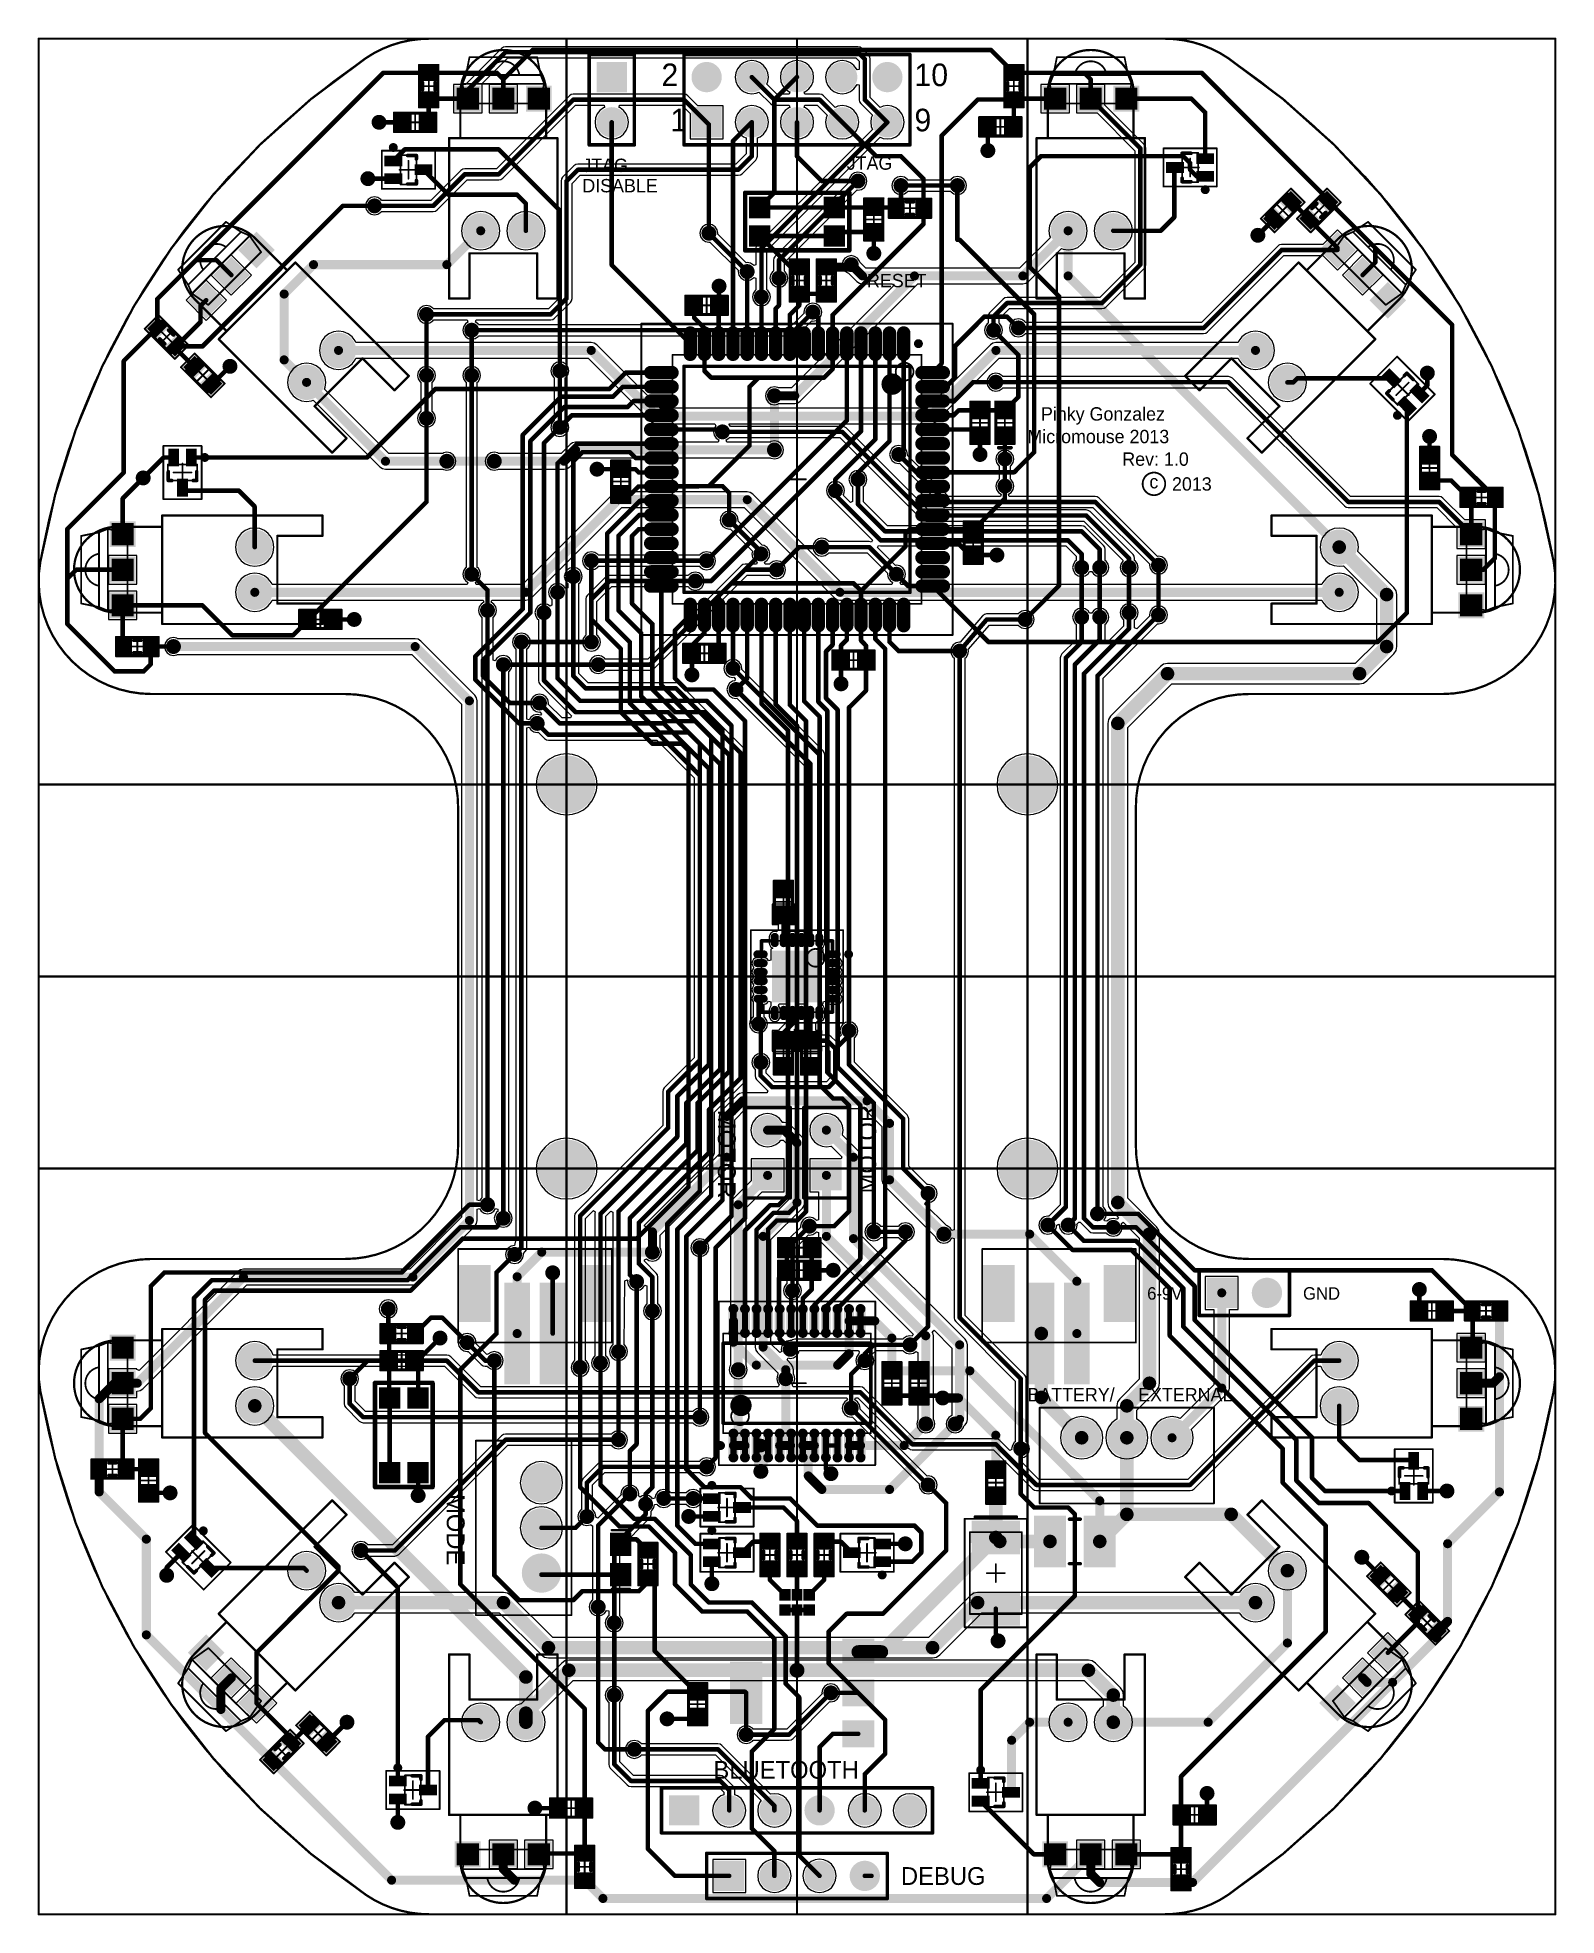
# Model space of a CAD drawing. Extents: x 6.31 to 9.67, y 3.49 to 7.65.
import ezdxf

# ---------------------------------------------------------------- set-up
doc = ezdxf.new("R2010")
doc.units = 0
for name, color, linetype in [('BOTTOMLAYER', 5, 'CONTINUOUS'), ('BOTTOMOVERLAY', 54, 'CONTINUOUS'), ('BOTTOMPASTE', 16, 'CONTINUOUS'), ('BOTTOMSOLDER', 6, 'CONTINUOUS'), ('MECHANICAL10', 56, 'CONTINUOUS'), ('MECHANICAL13', 56, 'CONTINUOUS'), ('MECHANICAL15', 56, 'CONTINUOUS'), ('MECHANICAL2', 216, 'CONTINUOUS'), ('MULTILAYER', 9, 'CONTINUOUS'), ('TOPLAYER', 1, 'CONTINUOUS'), ('TOPOVERLAY', 2, 'CONTINUOUS'), ('TOPPASTE', 8, 'CONTINUOUS'), ('TOPSOLDER', 216, 'CONTINUOUS')]:
    doc.layers.add(name, color=color, linetype=linetype)

msp = doc.modelspace()

# ---------------------------------------------------------------- texts
at = {"layer": 'TOPOVERLAY'}
for s, height, rotation, p in [('2', 0.05, 360, (7.6897, 7.5421)), ('10', 0.05, 360, (8.2497, 7.5421)), ('1', 0.05, 360, (7.7097, 7.4421)), ('9', 0.05, 360, (8.2497, 7.4421)), ('JTAG', 0.02953, 360, (7.5147, 7.3521)), ('JTAG', 0.02953, 360, (8.0997, 7.3571)), ('DISABLE', 0.02953, 360, (7.5147, 7.3071)), ('RESET', 0.02953, 360, (8.1447, 7.0971)), ('Pinky Gonzalez', 0.029528, 360, (8.5297, 6.8021)), ('Micromouse 2013', 0.029528, 360, (8.4997, 6.7521)), ('Rev: 1.0', 0.02953, 360, (8.7097, 6.7021)), ('c', 0.0295, 360, (8.7697, 6.6521)), ('2013', 0.02953, 360, (8.8197, 6.6471)), ('MOTOR', 0.03937, 90, (8.1647, 5.0921)), ('MOTOR', 0.03937, 270, (7.8147, 5.2771)), ('6-9V', 0.02756, 360, (8.7647, 4.8571)), ('GND', 0.02756, 360, (9.1097, 4.8571)), ('BATTERY/', 0.02953, 360, (8.4997, 4.6321)), ('EXTERNAL', 0.02953, 360, (8.7447, 4.6321)), ('MODE', 0.03937, 270, (7.2147, 4.4271)), ('BLUETOOTH', 0.03937, 360, (7.8047, 3.7971)), ('DEBUG', 0.03937, 360, (8.2197, 3.5621))]:
    msp.add_text(s, height=height, rotation=rotation, dxfattribs=at).set_placement(p)

# ---------------------------------------------------------------- linework, layer by layer
at = {"layer": 'BOTTOMLAYER'}
for p, q in [((7.1201, 7.6412), (7.1478, 7.6459)), ((7.1478, 7.6459), (7.1758, 7.6475)), ((7.1758, 7.6475), (8.8037, 7.6471)), ((8.8037, 7.6471), (8.8041, 7.6475)), ((8.8037, 7.6471), (8.8037, 7.6471)), ((8.8041, 7.6475), (8.8317, 7.6459)), ((8.8317, 7.6459), (8.8594, 7.6412)), ((7.0287, 7.6), (7.0353, 7.6042)), ((7.0353, 7.6042), (7.0354, 7.604)), ((7.0354, 7.604), (7.0426, 7.6091)), ((7.0426, 7.6091), (7.0671, 7.6227)), ((7.0671, 7.6227), (7.0931, 7.6334)), ((7.0931, 7.6334), (7.1201, 7.6412)), ((7.3361, 7.6257), (7.2564, 7.546)), ((7.2921, 7.5472), (7.3498, 7.6048)), ((7.34, 7.6284), (7.3361, 7.6257)), ((7.3447, 7.6293), (7.34, 7.6284)), ((8.1247, 7.6293), (7.3447, 7.6293)), ((7.3498, 7.6048), (8.1197, 7.6048)), ((8.1197, 7.6048), (8.1275, 7.597)), ((8.1294, 7.6284), (8.1247, 7.6293)), ((8.1334, 7.6257), (8.1294, 7.6284)), ((8.1484, 7.6107), (8.1334, 7.6257)), ((8.151, 7.6068), (8.1484, 7.6107)), ((8.152, 7.6021), (8.151, 7.6068)), ((8.8594, 7.6412), (8.8864, 7.6334)), ((8.8864, 7.6334), (8.9123, 7.6227)), ((8.9123, 7.6227), (8.9369, 7.6091)), ((8.9369, 7.6091), (8.944, 7.604)), ((8.944, 7.604), (8.9442, 7.6042)), ((8.9442, 7.6042), (8.9507, 7.6)), ((6.965, 7.5541), (7.0287, 7.6)), ((7.8541, 7.5716), (7.8529, 7.5621)), ((7.8578, 7.5805), (7.8541, 7.5716)), ((7.8637, 7.5881), (7.8578, 7.5805)), ((7.8713, 7.594), (7.8637, 7.5881)), ((7.8802, 7.5977), (7.8713, 7.594)), ((7.8897, 7.5989), (7.8802, 7.5977)), ((7.8993, 7.5977), (7.8897, 7.5989)), ((7.9082, 7.594), (7.8993, 7.5977)), ((7.9158, 7.5881), (7.9082, 7.594)), ((7.9216, 7.5805), (7.9158, 7.5881)), ((7.9253, 7.5716), (7.9216, 7.5805)), ((7.9266, 7.5621), (7.9253, 7.5716)), ((7.9541, 7.5716), (7.9529, 7.5621)), ((7.9578, 7.5805), (7.9541, 7.5716)), ((7.9637, 7.5881), (7.9578, 7.5805)), ((7.9713, 7.594), (7.9637, 7.5881)), ((7.9802, 7.5977), (7.9713, 7.594)), ((7.9897, 7.5989), (7.9802, 7.5977)), ((7.9993, 7.5977), (7.9897, 7.5989)), ((8.0082, 7.594), (7.9993, 7.5977)), ((8.0158, 7.5881), (8.0082, 7.594)), ((8.0216, 7.5805), (8.0158, 7.5881)), ((8.0253, 7.5716), (8.0216, 7.5805)), ((8.0266, 7.5621), (8.0253, 7.5716)), ((8.0541, 7.5716), (8.0529, 7.5621)), ((8.0578, 7.5805), (8.0541, 7.5716)), ((8.0637, 7.5881), (8.0578, 7.5805)), ((8.0713, 7.594), (8.0637, 7.5881)), ((8.0802, 7.5977), (8.0713, 7.594)), ((8.0897, 7.5989), (8.0802, 7.5977)), ((8.0993, 7.5977), (8.0897, 7.5989)), ((8.1082, 7.594), (8.0993, 7.5977)), ((8.1158, 7.5881), (8.1082, 7.594)), ((8.1216, 7.5805), (8.1158, 7.5881)), ((8.1226, 7.5782), (8.1216, 7.5805)), ((8.1275, 7.5792), (8.1226, 7.5782)), ((8.1275, 7.597), (8.1275, 7.5792)), ((8.152, 7.5172), (8.152, 7.6021)), ((8.9507, 7.6), (9.0145, 7.5541)), ((6.9034, 7.5053), (6.965, 7.5541)), ((7.2564, 7.546), (7.2294, 7.546)), ((7.2294, 7.546), (7.2294, 7.4828)), ((7.2926, 7.546), (7.2921, 7.5472)), ((7.2926, 7.4828), (7.2926, 7.546)), ((7.2926, 7.546), (7.2926, 7.546)), ((7.2926, 7.546), (7.2926, 7.546)), ((7.3713, 7.546), (7.3081, 7.546)), ((7.3081, 7.546), (7.3081, 7.4828)), ((7.4861, 7.5207), (7.3247, 7.3593)), ((7.3713, 7.4828), (7.3713, 7.546)), ((7.49, 7.5234), (7.4861, 7.5207)), ((7.4947, 7.5243), (7.49, 7.5234)), ((7.7397, 7.5243), (7.4947, 7.5243)), ((7.7444, 7.5234), (7.7397, 7.5243)), ((7.7484, 7.5207), (7.7444, 7.5234)), ((7.7705, 7.4986), (7.7484, 7.5207)), ((7.8529, 7.5621), (7.8541, 7.5525)), ((7.8541, 7.5525), (7.8578, 7.5437)), ((7.8578, 7.5437), (7.8637, 7.536)), ((7.8637, 7.536), (7.8713, 7.5302)), ((7.8713, 7.5302), (7.8802, 7.5265)), ((7.8802, 7.5265), (7.8897, 7.5252)), ((7.8897, 7.5252), (7.8993, 7.5265)), ((7.8993, 7.5265), (7.9055, 7.5291)), ((7.9055, 7.5291), (7.9311, 7.5034)), ((7.9228, 7.5464), (7.9253, 7.5525)), ((7.9448, 7.5243), (7.9228, 7.5464)), ((7.9253, 7.5525), (7.9266, 7.5621)), ((7.9726, 7.5243), (7.9448, 7.5243)), ((7.9529, 7.5621), (7.9541, 7.5525)), ((7.9541, 7.5525), (7.9578, 7.5437)), ((7.9578, 7.5437), (7.9637, 7.536)), ((7.9637, 7.536), (7.9713, 7.5302)), ((7.9713, 7.5302), (7.9736, 7.5292)), ((7.9736, 7.5292), (7.9726, 7.5243)), ((8.0058, 7.5292), (8.0082, 7.5302)), ((8.0068, 7.5243), (8.0058, 7.5292)), ((8.0397, 7.5243), (8.0068, 7.5243)), ((8.0082, 7.5302), (8.0158, 7.536)), ((8.0158, 7.536), (8.0216, 7.5437)), ((8.0216, 7.5437), (8.0253, 7.5525)), ((8.0253, 7.5525), (8.0266, 7.5621)), ((8.0444, 7.5234), (8.0397, 7.5243)), ((8.0484, 7.5207), (8.0444, 7.5234)), ((8.074, 7.4951), (8.0484, 7.5207)), ((8.0529, 7.5621), (8.0541, 7.5525)), ((8.0541, 7.5525), (8.0578, 7.5437)), ((8.0578, 7.5437), (8.0637, 7.536)), ((8.0637, 7.536), (8.0713, 7.5302)), ((8.0713, 7.5302), (8.0802, 7.5265)), ((8.0802, 7.5265), (8.0897, 7.5252)), ((8.0897, 7.5252), (8.0993, 7.5265)), ((8.0993, 7.5265), (8.1082, 7.5302)), ((8.1082, 7.5302), (8.1158, 7.536)), ((8.1158, 7.536), (8.1216, 7.5437)), ((8.1216, 7.5437), (8.1226, 7.546)), ((8.1226, 7.546), (8.1275, 7.545)), ((8.1275, 7.545), (8.1275, 7.5121)), ((8.5926, 7.546), (8.5294, 7.546)), ((8.5294, 7.546), (8.5294, 7.4828)), ((8.5926, 7.4828), (8.5926, 7.546)), ((8.6713, 7.546), (8.6081, 7.546)), ((8.6081, 7.546), (8.6081, 7.4828)), ((8.6713, 7.5001), (8.6713, 7.546)), ((9.0145, 7.5541), (9.0761, 7.5053)), ((6.8441, 7.4537), (6.9034, 7.5053)), ((7.2294, 7.4828), (7.2926, 7.4828)), ((7.3081, 7.4828), (7.3713, 7.4828)), ((7.3384, 7.3384), (7.4998, 7.4998)), ((7.4998, 7.4998), (7.5626, 7.4998)), ((7.5478, 7.4805), (7.5441, 7.4716)), ((7.5537, 7.4881), (7.5478, 7.4805)), ((7.5613, 7.494), (7.5537, 7.4881)), ((7.5636, 7.4949), (7.5613, 7.494)), ((7.5626, 7.4998), (7.5636, 7.4949)), ((7.5958, 7.4949), (7.5968, 7.4998)), ((7.5982, 7.494), (7.5958, 7.4949)), ((7.5968, 7.4998), (7.7347, 7.4998)), ((7.6058, 7.4881), (7.5982, 7.494)), ((7.6116, 7.4805), (7.6058, 7.4881)), ((7.6153, 7.4716), (7.6116, 7.4805)), ((7.7347, 7.4998), (7.7532, 7.4813)), ((7.7532, 7.4813), (7.7532, 7.4256)), ((7.8263, 7.4986), (7.7705, 7.4986)), ((7.8263, 7.4256), (7.8263, 7.4986)), ((7.8578, 7.4805), (7.8541, 7.4716)), ((7.8637, 7.4881), (7.8578, 7.4805)), ((7.8713, 7.494), (7.8637, 7.4881)), ((7.8802, 7.4977), (7.8713, 7.494)), ((7.8897, 7.4989), (7.8802, 7.4977)), ((7.8993, 7.4977), (7.8897, 7.4989)), ((7.9082, 7.494), (7.8993, 7.4977)), ((7.9158, 7.4881), (7.9082, 7.494)), ((7.9216, 7.4805), (7.9158, 7.4881)), ((7.9253, 7.4716), (7.9216, 7.4805)), ((7.9311, 7.5034), (7.935, 7.5008)), ((7.935, 7.5008), (7.9397, 7.4998)), ((7.9397, 7.4998), (7.9726, 7.4998)), ((7.9578, 7.4805), (7.9541, 7.4716)), ((7.9637, 7.4881), (7.9578, 7.4805)), ((7.9713, 7.494), (7.9637, 7.4881)), ((7.9736, 7.4949), (7.9713, 7.494)), ((7.9726, 7.4998), (7.9736, 7.4949)), ((8.0058, 7.4949), (8.0068, 7.4998)), ((8.0082, 7.494), (8.0058, 7.4949)), ((8.0068, 7.4998), (8.0347, 7.4998)), ((8.0158, 7.4881), (8.0082, 7.494)), ((8.0216, 7.4805), (8.0158, 7.4881)), ((8.0253, 7.4716), (8.0216, 7.4805)), ((8.0347, 7.4998), (8.0567, 7.4778)), ((8.0802, 7.4977), (8.074, 7.4951)), ((8.0897, 7.4989), (8.0802, 7.4977)), ((8.0993, 7.4977), (8.0897, 7.4989)), ((8.1082, 7.494), (8.0993, 7.4977)), ((8.1158, 7.4881), (8.1082, 7.494)), ((8.1216, 7.4805), (8.1158, 7.4881)), ((8.1253, 7.4716), (8.1216, 7.4805)), ((8.1275, 7.5121), (8.1284, 7.5074)), ((8.1284, 7.5074), (8.1311, 7.5034)), ((8.1311, 7.5034), (8.1567, 7.4778)), ((8.174, 7.4951), (8.152, 7.5172)), ((8.1802, 7.4977), (8.174, 7.4951)), ((8.1897, 7.4989), (8.1802, 7.4977)), ((8.1993, 7.4977), (8.1897, 7.4989)), ((8.2082, 7.494), (8.1993, 7.4977)), ((8.2158, 7.4881), (8.2082, 7.494)), ((8.2216, 7.4805), (8.2158, 7.4881)), ((8.2253, 7.4716), (8.2216, 7.4805)), ((8.5294, 7.4828), (8.5926, 7.4828)), ((8.6081, 7.4828), (8.654, 7.4828)), ((8.654, 7.4828), (8.7375, 7.3993)), ((8.7584, 7.4131), (8.6713, 7.5001)), ((9.0761, 7.5053), (9.1353, 7.4537)), ((6.7873, 7.3995), (6.8441, 7.4537)), ((7.5441, 7.4716), (7.5429, 7.4621)), ((7.5429, 7.4621), (7.5441, 7.4525)), ((7.5441, 7.4525), (7.5478, 7.4437)), ((7.5478, 7.4437), (7.5537, 7.436)), ((7.6058, 7.436), (7.6116, 7.4437)), ((7.6116, 7.4437), (7.6153, 7.4525)), ((7.6166, 7.4621), (7.6153, 7.4716)), ((7.6153, 7.4525), (7.6166, 7.4621)), ((7.8541, 7.4716), (7.8529, 7.4621)), ((7.8529, 7.4621), (7.8541, 7.4525)), ((7.8541, 7.4525), (7.8578, 7.4437)), ((7.8578, 7.4437), (7.8637, 7.436)), ((8.1567, 7.4464), (7.9023, 7.192)), ((7.9158, 7.436), (7.9216, 7.4437)), ((7.9216, 7.4437), (7.9253, 7.4525)), ((7.9266, 7.4621), (7.9253, 7.4716)), ((7.9253, 7.4525), (7.9266, 7.4621)), ((7.9541, 7.4716), (7.9529, 7.4621)), ((7.9529, 7.4621), (7.9541, 7.4525)), ((7.9541, 7.4525), (7.9578, 7.4437)), ((7.9578, 7.4437), (7.9637, 7.436)), ((8.0158, 7.436), (8.0216, 7.4437)), ((8.0216, 7.4437), (8.0253, 7.4525)), ((8.0266, 7.4621), (8.0253, 7.4716)), ((8.0253, 7.4525), (8.0266, 7.4621)), ((8.0541, 7.4716), (8.0529, 7.4621)), ((8.0529, 7.4621), (8.0541, 7.4525)), ((8.0567, 7.4778), (8.0541, 7.4716)), ((8.0541, 7.4525), (8.0578, 7.4437)), ((8.0578, 7.4437), (8.0637, 7.436)), ((8.1158, 7.436), (8.1216, 7.4437)), ((8.1216, 7.4437), (8.1253, 7.4525)), ((8.1266, 7.4621), (8.1253, 7.4716)), ((8.1253, 7.4525), (8.1266, 7.4621)), ((8.1541, 7.4716), (8.1529, 7.4621)), ((8.1529, 7.4621), (8.1541, 7.4525)), ((8.1567, 7.4778), (8.1541, 7.4716)), ((8.1541, 7.4525), (8.1567, 7.4464)), ((8.2158, 7.436), (8.2216, 7.4437)), ((8.2216, 7.4437), (8.2253, 7.4525)), ((8.2266, 7.4621), (8.2253, 7.4716)), ((8.2253, 7.4525), (8.2266, 7.4621)), ((9.1353, 7.4537), (9.1921, 7.3995)), ((6.7331, 7.3427), (6.7873, 7.3995)), ((7.5537, 7.436), (7.5613, 7.4302)), ((7.5613, 7.4302), (7.5702, 7.4265)), ((7.5702, 7.4265), (7.5797, 7.4252)), ((7.5797, 7.4252), (7.5893, 7.4265)), ((7.5893, 7.4265), (7.5982, 7.4302)), ((7.5982, 7.4302), (7.6058, 7.436)), ((7.7532, 7.4256), (7.8263, 7.4256)), ((7.8637, 7.436), (7.8713, 7.4302)), ((7.8713, 7.4302), (7.8775, 7.4276)), ((7.8775, 7.4276), (7.8775, 7.3922)), ((7.902, 7.4276), (7.9082, 7.4302)), ((7.902, 7.3871), (7.902, 7.4276)), ((7.9082, 7.4302), (7.9158, 7.436)), ((7.9232, 7.1783), (8.174, 7.4291)), ((7.9637, 7.436), (7.9713, 7.4302)), ((7.9713, 7.4302), (7.9802, 7.4265)), ((7.9802, 7.4265), (7.9897, 7.4252)), ((7.9897, 7.4252), (7.9993, 7.4265)), ((7.9993, 7.4265), (8.0082, 7.4302)), ((8.0082, 7.4302), (8.0158, 7.436)), ((8.0637, 7.436), (8.0713, 7.4302)), ((8.0713, 7.4302), (8.0802, 7.4265)), ((8.0802, 7.4265), (8.0897, 7.4252)), ((8.0897, 7.4252), (8.0993, 7.4265)), ((8.0993, 7.4265), (8.1082, 7.4302)), ((8.1082, 7.4302), (8.1158, 7.436)), ((8.174, 7.4291), (8.1802, 7.4265)), ((8.1802, 7.4265), (8.1897, 7.4252)), ((8.1897, 7.4252), (8.1993, 7.4265)), ((8.1993, 7.4265), (8.2082, 7.4302)), ((8.2082, 7.4302), (8.2158, 7.436)), ((8.7375, 7.3993), (8.7375, 7.1522)), ((8.761, 7.4091), (8.7584, 7.4131)), ((8.762, 7.4044), (8.761, 7.4091)), ((8.762, 7.1471), (8.762, 7.4044)), ((9.1921, 7.3995), (9.2464, 7.3427)), ((7.2461, 7.3557), (7.1797, 7.2893)), ((7.25, 7.3584), (7.2461, 7.3557)), ((7.2547, 7.3593), (7.25, 7.3584)), ((7.3247, 7.3593), (7.2547, 7.3593)), ((7.4961, 7.3657), (7.4711, 7.3407)), ((7.5, 7.3684), (7.4961, 7.3657)), ((7.5047, 7.3693), (7.5, 7.3684)), ((7.8547, 7.3693), (7.5047, 7.3693)), ((7.8775, 7.3922), (7.8547, 7.3693)), ((7.8684, 7.3484), (7.8984, 7.3784)), ((7.8984, 7.3784), (7.901, 7.3824)), ((7.901, 7.3824), (7.902, 7.3871)), ((7.902, 7.3871), (7.902, 7.3871)), ((7.902, 7.3871), (7.902, 7.3871)), ((7.902, 7.3871), (7.902, 7.3871)), ((6.6815, 7.2834), (6.7331, 7.3427)), ((7.1934, 7.2684), (7.2598, 7.3348)), ((7.2598, 7.3348), (7.3297, 7.3348)), ((7.3297, 7.3348), (7.3344, 7.3358)), ((7.3344, 7.3358), (7.3384, 7.3384)), ((7.3384, 7.3384), (7.3384, 7.3384)), ((7.3384, 7.3384), (7.3384, 7.3384)), ((7.4684, 7.3368), (7.4675, 7.3321)), ((7.4675, 7.3321), (7.4675, 7.0772)), ((7.4711, 7.3407), (7.4684, 7.3368)), ((7.492, 7.327), (7.5098, 7.3448)), ((7.492, 7.0721), (7.492, 7.327)), ((7.5098, 7.3448), (7.8597, 7.3448)), ((7.8597, 7.3448), (7.8644, 7.3458)), ((7.8644, 7.3458), (7.8684, 7.3484)), ((7.8684, 7.3484), (7.8684, 7.3484)), ((7.8684, 7.3484), (7.8684, 7.3484)), ((8.1053, 7.3299), (7.9411, 7.1657)), ((8.1064, 7.3397), (8.1048, 7.3321)), ((8.1048, 7.3321), (8.1053, 7.3299)), ((8.1107, 7.3461), (8.1064, 7.3397)), ((8.1171, 7.3505), (8.1107, 7.3461)), ((8.1247, 7.352), (8.1171, 7.3505)), ((8.1323, 7.3505), (8.1247, 7.352)), ((8.1247, 7.3122), (8.1323, 7.3137)), ((8.1388, 7.3461), (8.1323, 7.3505)), ((8.1323, 7.3137), (8.1388, 7.318)), ((8.1431, 7.3397), (8.1388, 7.3461)), ((8.1388, 7.318), (8.1431, 7.3245)), ((8.1446, 7.3321), (8.1431, 7.3397)), ((8.1431, 7.3245), (8.1446, 7.3321)), ((8.2014, 7.3297), (8.1998, 7.3221)), ((8.1998, 7.3221), (8.2014, 7.3145)), ((8.2057, 7.3361), (8.2014, 7.3297)), ((8.2014, 7.3145), (8.2057, 7.308)), ((8.2121, 7.3405), (8.2057, 7.3361)), ((8.2197, 7.342), (8.2121, 7.3405)), ((8.2273, 7.3405), (8.2197, 7.342)), ((8.2338, 7.3361), (8.2273, 7.3405)), ((8.235, 7.3343), (8.2338, 7.3361)), ((8.3295, 7.3343), (8.235, 7.3343)), ((8.3307, 7.3361), (8.3295, 7.3343)), ((8.3371, 7.3405), (8.3307, 7.3361)), ((8.3447, 7.342), (8.3371, 7.3405)), ((8.3523, 7.3405), (8.3447, 7.342)), ((8.3588, 7.3361), (8.3523, 7.3405)), ((8.3631, 7.3297), (8.3588, 7.3361)), ((8.3588, 7.308), (8.3631, 7.3145)), ((8.3646, 7.3221), (8.3631, 7.3297)), ((8.3631, 7.3145), (8.3646, 7.3221)), ((9.2464, 7.3427), (9.2979, 7.2834)), ((6.6327, 7.2218), (6.6815, 7.2834)), ((7.0364, 7.2847), (7.0348, 7.2771)), ((7.0348, 7.2771), (7.0364, 7.2695)), ((7.0407, 7.2911), (7.0364, 7.2847)), ((7.0471, 7.2955), (7.0407, 7.2911)), ((7.0547, 7.297), (7.0471, 7.2955)), ((7.0623, 7.2955), (7.0547, 7.297)), ((7.0688, 7.2911), (7.0623, 7.2955)), ((7.07, 7.2893), (7.0688, 7.2911)), ((7.1797, 7.2893), (7.07, 7.2893)), ((7.962, 7.152), (8.1226, 7.3126)), ((8.1226, 7.3126), (8.1247, 7.3122)), ((8.2057, 7.308), (8.2121, 7.3037)), ((8.2121, 7.3037), (8.2197, 7.3022)), ((8.2197, 7.3022), (8.2273, 7.3037)), ((8.2273, 7.3037), (8.2338, 7.308)), ((8.2338, 7.308), (8.235, 7.3098)), ((8.235, 7.3098), (8.3295, 7.3098)), ((8.3295, 7.3098), (8.3307, 7.308)), ((8.3307, 7.308), (8.3371, 7.3037)), ((8.3371, 7.3037), (8.3447, 7.3022)), ((8.3447, 7.3022), (8.3523, 7.3037)), ((8.3523, 7.3037), (8.3588, 7.308)), ((9.2979, 7.2834), (9.3467, 7.2218)), ((7.0364, 7.2695), (7.0407, 7.263)), ((7.0407, 7.263), (7.0471, 7.2587)), ((7.0471, 7.2587), (7.0547, 7.2572)), ((7.0547, 7.2572), (7.0623, 7.2587)), ((7.0623, 7.2587), (7.0688, 7.263)), ((7.0688, 7.263), (7.07, 7.2648)), ((7.07, 7.2648), (7.1847, 7.2648)), ((7.1847, 7.2648), (7.1894, 7.2658)), ((7.1894, 7.2658), (7.1934, 7.2684)), ((7.1934, 7.2684), (7.1934, 7.2684)), ((7.1934, 7.2684), (7.1934, 7.2684)), ((7.2488, 7.233), (7.2474, 7.2221)), ((7.253, 7.2433), (7.2488, 7.233)), ((7.2598, 7.252), (7.253, 7.2433)), ((7.2685, 7.2588), (7.2598, 7.252)), ((7.2788, 7.263), (7.2685, 7.2588)), ((7.2897, 7.2644), (7.2788, 7.263)), ((7.3007, 7.263), (7.2897, 7.2644)), ((7.3109, 7.2588), (7.3007, 7.263)), ((7.3197, 7.252), (7.3109, 7.2588)), ((7.3264, 7.2433), (7.3197, 7.252)), ((7.3306, 7.233), (7.3264, 7.2433)), ((7.3321, 7.2221), (7.3306, 7.233)), ((7.3488, 7.233), (7.3474, 7.2221)), ((7.353, 7.2433), (7.3488, 7.233)), ((7.3598, 7.252), (7.353, 7.2433)), ((7.3685, 7.2588), (7.3598, 7.252)), ((7.3788, 7.263), (7.3685, 7.2588)), ((7.3897, 7.2644), (7.3788, 7.263)), ((7.4007, 7.263), (7.3897, 7.2644)), ((7.4109, 7.2588), (7.4007, 7.263)), ((7.4197, 7.252), (7.4109, 7.2588)), ((7.4264, 7.2433), (7.4197, 7.252)), ((7.4306, 7.233), (7.4264, 7.2433)), ((7.4321, 7.2221), (7.4306, 7.233)), ((7.7807, 7.2307), (7.7764, 7.2242)), ((7.7871, 7.235), (7.7807, 7.2307)), ((7.7947, 7.2365), (7.7871, 7.235)), ((7.8023, 7.235), (7.7947, 7.2365)), ((7.8088, 7.2307), (7.8023, 7.235)), ((7.8131, 7.2242), (7.8088, 7.2307)), ((8.5488, 7.233), (8.5474, 7.2221)), ((8.553, 7.2433), (8.5488, 7.233)), ((8.5598, 7.252), (8.553, 7.2433)), ((8.5685, 7.2588), (8.5598, 7.252)), ((8.5788, 7.263), (8.5685, 7.2588)), ((8.5897, 7.2644), (8.5788, 7.263)), ((8.6007, 7.263), (8.5897, 7.2644)), ((8.6109, 7.2588), (8.6007, 7.263)), ((8.6197, 7.252), (8.6109, 7.2588)), ((8.6264, 7.2433), (8.6197, 7.252)), ((8.6306, 7.233), (8.6264, 7.2433)), ((8.6321, 7.2221), (8.6306, 7.233)), ((8.6488, 7.233), (8.6474, 7.2221)), ((8.653, 7.2433), (8.6488, 7.233)), ((8.6598, 7.252), (8.653, 7.2433)), ((8.6685, 7.2588), (8.6598, 7.252)), ((8.6788, 7.263), (8.6685, 7.2588)), ((8.6897, 7.2644), (8.6788, 7.263)), ((8.7007, 7.263), (8.6897, 7.2644)), ((8.7109, 7.2588), (8.7007, 7.263)), ((8.7197, 7.252), (8.7109, 7.2588)), ((8.7264, 7.2433), (8.7197, 7.252)), ((8.7306, 7.233), (8.7264, 7.2433)), ((8.7321, 7.2221), (8.7306, 7.233)), ((6.5869, 7.1581), (6.6327, 7.2218)), ((7.2474, 7.2221), (7.2488, 7.2111)), ((7.2488, 7.2111), (7.253, 7.2009)), ((7.253, 7.2009), (7.2598, 7.1921)), ((7.2598, 7.1921), (7.2685, 7.1854)), ((7.3109, 7.1854), (7.3197, 7.1921)), ((7.3197, 7.1921), (7.3264, 7.2009)), ((7.3264, 7.2009), (7.3306, 7.2111)), ((7.3306, 7.2111), (7.3321, 7.2221)), ((7.3474, 7.2221), (7.3488, 7.2111)), ((7.3488, 7.2111), (7.353, 7.2009)), ((7.353, 7.2009), (7.3598, 7.1921)), ((7.3598, 7.1921), (7.3685, 7.1854)), ((7.4109, 7.1854), (7.4197, 7.1921)), ((7.4197, 7.1921), (7.4264, 7.2009)), ((7.4264, 7.2009), (7.4306, 7.2111)), ((7.4306, 7.2111), (7.4321, 7.2221)), ((7.7764, 7.2242), (7.7748, 7.2166)), ((7.7748, 7.2166), (7.7764, 7.209)), ((7.7764, 7.209), (7.7807, 7.2026)), ((7.7807, 7.2026), (7.7871, 7.1982)), ((7.7871, 7.1982), (7.7947, 7.1967)), ((7.7947, 7.1967), (7.7969, 7.1972)), ((7.7969, 7.1972), (7.86, 7.134)), ((7.8146, 7.2166), (7.8131, 7.2242)), ((7.8142, 7.2145), (7.8146, 7.2166)), ((7.8773, 7.1513), (7.8142, 7.2145)), ((7.9023, 7.192), (7.8997, 7.188)), ((8.5504, 7.2073), (8.4825, 7.1394)), ((8.5474, 7.2221), (8.5488, 7.2111)), ((8.5488, 7.2111), (8.5504, 7.2073)), ((8.6109, 7.1854), (8.6197, 7.1921)), ((8.6197, 7.1921), (8.6264, 7.2009)), ((8.6264, 7.2009), (8.6306, 7.2111)), ((8.6306, 7.2111), (8.6321, 7.2221)), ((8.6474, 7.2221), (8.6488, 7.2111)), ((8.6488, 7.2111), (8.653, 7.2009)), ((8.653, 7.2009), (8.6598, 7.1921)), ((8.6598, 7.1921), (8.6685, 7.1854)), ((8.7109, 7.1854), (8.7197, 7.1921)), ((8.7197, 7.1921), (8.7264, 7.2009)), ((8.7264, 7.2009), (8.7306, 7.2111)), ((8.7306, 7.2111), (8.7321, 7.2221)), ((9.0536, 7.1883), (8.8847, 7.0193)), ((9.056, 7.1899), (9.0536, 7.1883)), ((9.0576, 7.191), (9.056, 7.1899)), ((9.0623, 7.1919), (9.0576, 7.191)), ((9.1535, 7.1919), (9.0623, 7.1919)), ((9.1859, 7.2244), (9.1535, 7.1919)), ((9.2306, 7.1797), (9.1859, 7.2244)), ((9.3467, 7.2218), (9.3926, 7.1581)), ((6.544, 7.0923), (6.5869, 7.1581)), ((6.7378, 7.1687), (6.6931, 7.124)), ((6.7825, 7.124), (6.7378, 7.1687)), ((7.2685, 7.1854), (7.2788, 7.1812)), ((7.2788, 7.1812), (7.2897, 7.1797)), ((7.2897, 7.1797), (7.3007, 7.1812)), ((7.3007, 7.1812), (7.3109, 7.1854)), ((7.3685, 7.1854), (7.3788, 7.1812)), ((7.3788, 7.1812), (7.3897, 7.1797)), ((7.3897, 7.1797), (7.4007, 7.1812)), ((7.4007, 7.1812), (7.4109, 7.1854)), ((7.8795, 7.1517), (7.8773, 7.1513)), ((7.8871, 7.1502), (7.8795, 7.1517)), ((7.8936, 7.1459), (7.8871, 7.1502)), ((7.8988, 7.1467), (7.894, 7.1453)), ((7.8997, 7.188), (7.8988, 7.1833)), ((7.8988, 7.1833), (7.8988, 7.1467)), ((7.9232, 7.0911), (7.9232, 7.1783)), ((7.9384, 7.1618), (7.9375, 7.1571)), ((7.9375, 7.1571), (7.9375, 7.1324)), ((7.9411, 7.1657), (7.9384, 7.1618)), ((7.962, 7.1324), (7.962, 7.152)), ((8.0914, 7.1547), (8.0898, 7.1471)), ((8.0898, 7.1471), (8.0914, 7.1395)), ((8.0957, 7.1611), (8.0914, 7.1547)), ((8.1021, 7.1655), (8.0957, 7.1611)), ((8.1097, 7.167), (8.1021, 7.1655)), ((8.1173, 7.1655), (8.1097, 7.167)), ((8.1238, 7.1611), (8.1173, 7.1655)), ((8.1281, 7.1547), (8.1238, 7.1611)), ((8.1285, 7.1529), (8.1281, 7.1547)), ((8.1419, 7.1394), (8.1285, 7.1529)), ((8.502, 7.1098), (8.5749, 7.1828)), ((8.5749, 7.1828), (8.5788, 7.1812)), ((8.5788, 7.1812), (8.5897, 7.1797)), ((8.5897, 7.1797), (8.6007, 7.1812)), ((8.6007, 7.1812), (8.6109, 7.1854)), ((8.7375, 7.1522), (8.6597, 7.0743)), ((8.6685, 7.1854), (8.6788, 7.1812)), ((8.6788, 7.1812), (8.6897, 7.1797)), ((8.6897, 7.1797), (8.7007, 7.1812)), ((8.7007, 7.1812), (8.7109, 7.1854)), ((8.761, 7.1424), (8.762, 7.1471)), ((8.8984, 6.9984), (9.0674, 7.1674)), ((9.0674, 7.1674), (9.1535, 7.1674)), ((9.1535, 7.1674), (9.1859, 7.135)), ((9.1859, 7.135), (9.2306, 7.1797)), ((9.2416, 7.1687), (9.1969, 7.124)), ((9.2863, 7.124), (9.2416, 7.1687)), ((9.3926, 7.1581), (9.4355, 7.0923)), ((6.6822, 7.113), (6.6375, 7.0683)), ((6.7269, 7.0683), (6.6822, 7.113)), ((6.6931, 7.124), (6.7378, 7.0793)), ((6.7378, 7.0793), (6.7825, 7.124)), ((7.86, 7.134), (7.8596, 7.1318)), ((7.8596, 7.1318), (7.8611, 7.1242)), ((7.8611, 7.1242), (7.8654, 7.1178)), ((7.8654, 7.1178), (7.8719, 7.1135)), ((7.8719, 7.1135), (7.8795, 7.112)), ((7.8795, 7.112), (7.8871, 7.1135)), ((7.8871, 7.1135), (7.8936, 7.1178)), ((7.894, 7.1453), (7.8936, 7.1459)), ((7.8936, 7.1178), (7.894, 7.1184)), ((7.894, 7.1184), (7.8988, 7.117)), ((7.8988, 7.117), (7.8988, 7.0911)), ((7.9314, 7.1247), (7.9298, 7.1171)), ((7.9298, 7.1171), (7.9314, 7.1095)), ((7.9357, 7.1311), (7.9314, 7.1247)), ((7.9314, 7.1095), (7.9357, 7.103)), ((7.9375, 7.1324), (7.9357, 7.1311)), ((7.9638, 7.1311), (7.962, 7.1324)), ((7.9681, 7.1247), (7.9638, 7.1311)), ((7.9638, 7.103), (7.9681, 7.1095)), ((7.9696, 7.1171), (7.9681, 7.1247)), ((7.9681, 7.1095), (7.9696, 7.1171)), ((8.0914, 7.1395), (8.0957, 7.133)), ((8.0957, 7.133), (8.1021, 7.1287)), ((8.1021, 7.1287), (8.1039, 7.1284)), ((8.1039, 7.1284), (8.1225, 7.1098)), ((8.1225, 7.1098), (8.1281, 7.1061)), ((8.1281, 7.1061), (8.1347, 7.1048)), ((8.4825, 7.1394), (8.1419, 7.1394)), ((8.4897, 7.1048), (8.4964, 7.1061)), ((8.4964, 7.1061), (8.502, 7.1098)), ((8.502, 7.1098), (8.502, 7.1098)), ((8.502, 7.1098), (8.502, 7.1098)), ((8.6734, 7.0534), (8.7584, 7.1384)), ((8.7584, 7.1384), (8.76, 7.1408)), ((8.76, 7.1408), (8.761, 7.1424)), ((9.1969, 7.124), (9.2416, 7.0793)), ((9.2416, 7.0793), (9.2863, 7.124)), ((6.5042, 7.0245), (6.544, 7.0923)), ((6.6375, 7.0683), (6.6822, 7.0236)), ((6.6822, 7.0236), (6.7269, 7.0683)), ((7.4675, 7.0772), (7.4397, 7.0493)), ((7.4884, 7.0634), (7.491, 7.0674)), ((7.491, 7.0674), (7.492, 7.0721)), ((7.492, 7.0721), (7.492, 7.0721)), ((7.492, 7.0721), (7.492, 7.0721)), ((7.492, 7.0721), (7.492, 7.0721)), ((7.8926, 7.0834), (7.8911, 7.0758)), ((7.8911, 7.0758), (7.8926, 7.0682)), ((7.8969, 7.0899), (7.8926, 7.0834)), ((7.8926, 7.0682), (7.8969, 7.0618)), ((7.8988, 7.0911), (7.8969, 7.0899)), ((7.925, 7.0899), (7.9232, 7.0911)), ((7.9294, 7.0834), (7.925, 7.0899)), ((7.925, 7.0618), (7.9294, 7.0682)), ((7.9309, 7.0758), (7.9294, 7.0834)), ((7.9294, 7.0682), (7.9309, 7.0758)), ((7.9357, 7.103), (7.9421, 7.0987)), ((7.9421, 7.0987), (7.9497, 7.0972)), ((7.9497, 7.0972), (7.9573, 7.0987)), ((7.9573, 7.0987), (7.9638, 7.103)), ((8.2033, 7.1001), (7.9775, 6.8744)), ((7.997, 6.8448), (8.2569, 7.1048)), ((8.1347, 7.1048), (8.2014, 7.1048)), ((8.2014, 7.1048), (8.2033, 7.1001)), ((8.2569, 7.1048), (8.4897, 7.1048)), ((8.4461, 7.0707), (8.4161, 7.0407)), ((8.45, 7.0734), (8.4461, 7.0707)), ((8.4547, 7.0743), (8.45, 7.0734)), ((8.6597, 7.0743), (8.4547, 7.0743)), ((9.4355, 7.0923), (9.4753, 7.0245)), ((6.4675, 6.955), (6.5042, 7.0245)), ((7.1514, 7.0447), (7.1498, 7.0371)), ((7.1498, 7.0371), (7.1514, 7.0295)), ((7.1557, 7.0511), (7.1514, 7.0447)), ((7.1514, 7.0295), (7.1557, 7.023)), ((7.1621, 7.0555), (7.1557, 7.0511)), ((7.1557, 7.023), (7.1621, 7.0187)), ((7.1697, 7.057), (7.1621, 7.0555)), ((7.1773, 7.0555), (7.1697, 7.057)), ((7.1838, 7.0511), (7.1773, 7.0555)), ((7.1773, 7.0187), (7.1838, 7.023)), ((7.185, 7.0493), (7.1838, 7.0511)), ((7.1838, 7.023), (7.185, 7.0248)), ((7.4397, 7.0493), (7.185, 7.0493)), ((7.185, 7.0248), (7.2601, 7.0248)), ((7.2601, 7.0248), (7.2615, 7.0201)), ((7.2779, 7.0201), (7.2794, 7.0248)), ((7.2794, 7.0248), (7.4447, 7.0248)), ((7.4447, 7.0248), (7.4494, 7.0258)), ((7.4494, 7.0258), (7.4534, 7.0284)), ((7.4534, 7.0284), (7.4884, 7.0634)), ((7.4534, 7.0284), (7.4534, 7.0284)), ((7.4534, 7.0284), (7.4534, 7.0284)), ((7.8969, 7.0618), (7.9034, 7.0575)), ((7.9034, 7.0575), (7.911, 7.0559)), ((7.911, 7.0559), (7.9186, 7.0575)), ((7.9186, 7.0575), (7.925, 7.0618)), ((8.0053, 7.0399), (7.9797, 7.0143)), ((7.9934, 6.9934), (8.0226, 7.0226)), ((8.0064, 7.0497), (8.0048, 7.0421)), ((8.0048, 7.0421), (8.0053, 7.0399)), ((8.0107, 7.0561), (8.0064, 7.0497)), ((8.0171, 7.0605), (8.0107, 7.0561)), ((8.0247, 7.062), (8.0171, 7.0605)), ((8.0226, 7.0226), (8.0247, 7.0222)), ((8.0323, 7.0605), (8.0247, 7.062)), ((8.0247, 7.0222), (8.0323, 7.0237)), ((8.0388, 7.0561), (8.0323, 7.0605)), ((8.0323, 7.0237), (8.0388, 7.028)), ((8.0431, 7.0497), (8.0388, 7.0561)), ((8.0388, 7.028), (8.0431, 7.0345)), ((8.0446, 7.0421), (8.0431, 7.0497)), ((8.0431, 7.0345), (8.0446, 7.0421)), ((8.4134, 7.0368), (8.4125, 7.0321)), ((8.4125, 7.0321), (8.4125, 7.0174)), ((8.4161, 7.0407), (8.4134, 7.0368)), ((8.437, 7.027), (8.4598, 7.0498)), ((8.437, 7.0174), (8.437, 7.027)), ((8.4598, 7.0498), (8.6647, 7.0498)), ((8.4721, 7.0255), (8.4657, 7.0211)), ((8.4797, 7.027), (8.4721, 7.0255)), ((8.4873, 7.0255), (8.4797, 7.027)), ((8.4938, 7.0211), (8.4873, 7.0255)), ((8.6647, 7.0498), (8.6694, 7.0508)), ((8.6694, 7.0508), (8.6734, 7.0534)), ((9.4753, 7.0245), (9.5119, 6.955)), ((6.9451, 6.9874), (6.9384, 6.9786)), ((6.9539, 6.9941), (6.9451, 6.9874)), ((6.9641, 6.9984), (6.9539, 6.9941)), ((6.9751, 6.9998), (6.9641, 6.9984)), ((6.986, 6.9984), (6.9751, 6.9998)), ((6.9963, 6.9941), (6.986, 6.9984)), ((7.005, 6.9874), (6.9963, 6.9941)), ((7.0118, 6.9786), (7.005, 6.9874)), ((7.1621, 7.0187), (7.1697, 7.0172)), ((7.1697, 7.0172), (7.1773, 7.0187)), ((7.2514, 7.0097), (7.2498, 7.0021)), ((7.2498, 7.0021), (7.2514, 6.9945)), ((7.2557, 7.0161), (7.2514, 7.0097)), ((7.2514, 6.9945), (7.2557, 6.988)), ((7.2615, 7.0201), (7.2557, 7.0161)), ((7.2557, 6.988), (7.2621, 6.9837)), ((7.2621, 6.9837), (7.2697, 6.9822)), ((7.2697, 6.9822), (7.2773, 6.9837)), ((7.2773, 6.9837), (7.2838, 6.988)), ((7.2838, 7.0161), (7.2779, 7.0201)), ((7.285, 7.0143), (7.2838, 7.0161)), ((7.2838, 6.988), (7.285, 6.9898)), ((7.9797, 7.0143), (7.285, 7.0143)), ((7.285, 6.9898), (7.9847, 6.9898)), ((7.9847, 6.9898), (7.9894, 6.9908)), ((7.9894, 6.9908), (7.9934, 6.9934)), ((7.9934, 6.9934), (7.9934, 6.9934)), ((7.9934, 6.9934), (7.9934, 6.9934)), ((8.4064, 7.0097), (8.4048, 7.0021)), ((8.4048, 7.0021), (8.4064, 6.9945)), ((8.4107, 7.0161), (8.4064, 7.0097)), ((8.4064, 6.9945), (8.4107, 6.988)), ((8.4125, 7.0174), (8.4107, 7.0161)), ((8.4107, 6.988), (8.4171, 6.9837)), ((8.4171, 6.9837), (8.4247, 6.9822)), ((8.4247, 6.9822), (8.4323, 6.9837)), ((8.4323, 6.9837), (8.4388, 6.988)), ((8.4388, 7.0161), (8.437, 7.0174)), ((8.4431, 7.0097), (8.4388, 7.0161)), ((8.4388, 6.988), (8.4431, 6.9945)), ((8.4446, 7.0021), (8.4431, 7.0097)), ((8.4431, 6.9945), (8.4446, 7.0021)), ((8.4614, 7.0147), (8.4598, 7.0071)), ((8.4598, 7.0071), (8.4614, 6.9995)), ((8.4657, 7.0211), (8.4614, 7.0147)), ((8.4614, 6.9995), (8.4657, 6.993)), ((8.4657, 6.993), (8.4721, 6.9887)), ((8.4721, 6.9887), (8.4797, 6.9872)), ((8.4797, 6.9872), (8.4873, 6.9887)), ((8.4873, 6.9887), (8.4938, 6.993)), ((8.495, 7.0193), (8.4938, 7.0211)), ((8.4938, 6.993), (8.495, 6.9948)), ((8.8847, 7.0193), (8.495, 7.0193)), ((8.495, 6.9948), (8.8897, 6.9948)), ((8.8897, 6.9948), (8.8944, 6.9958)), ((8.8944, 6.9958), (8.8984, 6.9984)), ((8.9744, 6.9874), (8.9677, 6.9786)), ((8.9832, 6.9941), (8.9744, 6.9874)), ((8.9934, 6.9984), (8.9832, 6.9941)), ((9.0044, 6.9998), (8.9934, 6.9984)), ((9.0153, 6.9984), (9.0044, 6.9998)), ((9.0256, 6.9941), (9.0153, 6.9984)), ((9.0343, 6.9874), (9.0256, 6.9941)), ((9.0411, 6.9786), (9.0343, 6.9874)), ((6.4342, 6.8839), (6.4675, 6.955)), ((6.9342, 6.9684), (6.9327, 6.9574)), ((6.9327, 6.9574), (6.9342, 6.9465)), ((6.9384, 6.9786), (6.9342, 6.9684)), ((6.9342, 6.9465), (6.9384, 6.9363)), ((7.0134, 6.9748), (7.0118, 6.9786)), ((7.0118, 6.9363), (7.0134, 6.9401)), ((7.5344, 6.9748), (7.0134, 6.9748)), ((7.0134, 6.9401), (7.5272, 6.9401)), ((7.5272, 6.9401), (7.6675, 6.7998)), ((7.541, 6.9735), (7.5344, 6.9748)), ((7.5466, 6.9697), (7.541, 6.9735)), ((7.6869, 6.8294), (7.5466, 6.9697)), ((8.4178, 6.9697), (8.2775, 6.8294)), ((8.297, 6.7998), (8.4373, 6.9401)), ((8.4235, 6.9735), (8.4178, 6.9697)), ((8.4301, 6.9748), (8.4235, 6.9735)), ((8.9661, 6.9748), (8.4301, 6.9748)), ((8.4373, 6.9401), (8.9661, 6.9401)), ((8.9677, 6.9786), (8.9661, 6.9748)), ((8.9661, 6.9401), (8.9677, 6.9363)), ((9.0453, 6.9684), (9.0411, 6.9786)), ((9.0411, 6.9363), (9.0453, 6.9465)), ((9.0467, 6.9574), (9.0453, 6.9684)), ((9.0453, 6.9465), (9.0467, 6.9574)), ((9.5119, 6.955), (9.5453, 6.8839)), ((6.8635, 6.8977), (6.862, 6.8867)), ((6.8677, 6.9079), (6.8635, 6.8977)), ((6.8744, 6.9167), (6.8677, 6.9079)), ((6.8832, 6.9234), (6.8744, 6.9167)), ((6.8934, 6.9276), (6.8832, 6.9234)), ((6.9044, 6.9291), (6.8934, 6.9276)), ((6.9153, 6.9276), (6.9044, 6.9291)), ((6.9256, 6.9234), (6.9153, 6.9276)), ((6.9343, 6.9167), (6.9256, 6.9234)), ((6.9411, 6.9079), (6.9343, 6.9167)), ((6.9384, 6.9363), (6.9451, 6.9275)), ((6.9453, 6.8977), (6.9411, 6.9079)), ((6.9451, 6.9275), (6.9539, 6.9208)), ((6.9467, 6.8867), (6.9453, 6.8977)), ((6.9539, 6.9208), (6.9641, 6.9165)), ((6.9641, 6.9165), (6.9751, 6.9151)), ((6.9751, 6.9151), (6.986, 6.9165)), ((6.986, 6.9165), (6.9963, 6.9208)), ((6.9963, 6.9208), (7.005, 6.9275)), ((7.005, 6.9275), (7.0118, 6.9363)), ((7.1514, 6.9097), (7.1498, 6.9021)), ((7.1498, 6.9021), (7.1514, 6.8945)), ((7.1557, 6.9161), (7.1514, 6.9097)), ((7.1621, 6.9205), (7.1557, 6.9161)), ((7.1697, 6.922), (7.1621, 6.9205)), ((7.1773, 6.9205), (7.1697, 6.922)), ((7.1838, 6.9161), (7.1773, 6.9205)), ((7.1881, 6.9097), (7.1838, 6.9161)), ((7.1896, 6.9021), (7.1881, 6.9097)), ((7.1881, 6.8945), (7.1896, 6.9021)), ((7.2514, 6.9097), (7.2498, 6.9021)), ((7.2498, 6.9021), (7.2514, 6.8945)), ((7.2557, 6.9161), (7.2514, 6.9097)), ((7.2621, 6.9205), (7.2557, 6.9161)), ((7.2697, 6.922), (7.2621, 6.9205)), ((7.2773, 6.9205), (7.2697, 6.922)), ((7.2838, 6.9161), (7.2773, 6.9205)), ((7.2881, 6.9097), (7.2838, 6.9161)), ((7.2896, 6.9021), (7.2881, 6.9097)), ((7.2881, 6.8945), (7.2896, 6.9021)), ((7.4464, 6.9197), (7.4448, 6.9121)), ((7.4448, 6.9121), (7.4464, 6.9045)), ((7.4507, 6.9261), (7.4464, 6.9197)), ((7.4464, 6.9045), (7.4507, 6.898)), ((7.4571, 6.9305), (7.4507, 6.9261)), ((7.4507, 6.898), (7.4525, 6.8968)), ((7.4647, 6.932), (7.4571, 6.9305)), ((7.4723, 6.9305), (7.4647, 6.932)), ((7.4788, 6.9261), (7.4723, 6.9305)), ((7.477, 6.8968), (7.4788, 6.898)), ((7.4831, 6.9197), (7.4788, 6.9261)), ((7.4788, 6.898), (7.4831, 6.9045)), ((7.4846, 6.9121), (7.4831, 6.9197)), ((7.4831, 6.9045), (7.4846, 6.9121)), ((8.4157, 6.9011), (8.4114, 6.8947)), ((8.4221, 6.9055), (8.4157, 6.9011)), ((8.4297, 6.907), (8.4221, 6.9055)), ((8.4373, 6.9055), (8.4297, 6.907)), ((8.4438, 6.9011), (8.4373, 6.9055)), ((8.445, 6.8993), (8.4438, 6.9011)), ((8.9447, 6.8993), (8.445, 6.8993)), ((8.9494, 6.8984), (8.9447, 6.8993)), ((8.9534, 6.8957), (8.9494, 6.8984)), ((8.9677, 6.9363), (8.9744, 6.9275)), ((8.9744, 6.9275), (8.9832, 6.9208)), ((8.9832, 6.9208), (8.9934, 6.9165)), ((8.9934, 6.9165), (9.0044, 6.9151)), ((9.0044, 6.9151), (9.0153, 6.9165)), ((9.0153, 6.9165), (9.0256, 6.9208)), ((9.0256, 6.9208), (9.0343, 6.9275)), ((9.0342, 6.8977), (9.0327, 6.8867)), ((9.0384, 6.9079), (9.0342, 6.8977)), ((9.0343, 6.9275), (9.0411, 6.9363)), ((9.0451, 6.9167), (9.0384, 6.9079)), ((9.0539, 6.9234), (9.0451, 6.9167)), ((9.0641, 6.9276), (9.0539, 6.9234)), ((9.0751, 6.9291), (9.0641, 6.9276)), ((9.086, 6.9276), (9.0751, 6.9291)), ((9.0963, 6.9234), (9.086, 6.9276)), ((9.105, 6.9167), (9.0963, 6.9234)), ((9.1118, 6.9079), (9.105, 6.9167)), ((9.116, 6.8977), (9.1118, 6.9079)), ((9.1174, 6.8867), (9.116, 6.8977)), ((6.4041, 6.8114), (6.4342, 6.8839)), ((6.862, 6.8867), (6.8635, 6.8758)), ((6.8635, 6.8758), (6.8677, 6.8655)), ((6.8677, 6.8655), (6.8744, 6.8568)), ((6.8744, 6.8568), (6.8832, 6.85)), ((6.9437, 6.8719), (6.9453, 6.8758)), ((7.0862, 6.7294), (6.9437, 6.8719)), ((6.9453, 6.8758), (6.9467, 6.8867)), ((7.1514, 6.8945), (7.1557, 6.888)), ((7.1557, 6.888), (7.1575, 6.8868)), ((7.1575, 6.8868), (7.1575, 6.8224)), ((7.182, 6.8868), (7.1838, 6.888)), ((7.182, 6.8224), (7.182, 6.8868)), ((7.1838, 6.888), (7.1881, 6.8945)), ((7.2514, 6.8945), (7.2557, 6.888)), ((7.2557, 6.888), (7.2575, 6.8868)), ((7.2575, 6.8868), (7.2575, 6.4774)), ((7.282, 6.8868), (7.2838, 6.888)), ((7.282, 6.4774), (7.282, 6.8868)), ((7.2838, 6.888), (7.2881, 6.8945)), ((7.4525, 6.8968), (7.4525, 6.8024)), ((7.477, 6.8024), (7.477, 6.8968)), ((7.9214, 6.8647), (7.9198, 6.8571)), ((7.9198, 6.8571), (7.9214, 6.8495)), ((7.9257, 6.8711), (7.9214, 6.8647)), ((7.9321, 6.8755), (7.9257, 6.8711)), ((7.9397, 6.877), (7.9321, 6.8755)), ((7.9473, 6.8755), (7.9397, 6.877)), ((7.9489, 6.8744), (7.9473, 6.8755)), ((7.9775, 6.8744), (7.9489, 6.8744)), ((8.4114, 6.8947), (8.4098, 6.8871)), ((8.4098, 6.8871), (8.4114, 6.8795)), ((8.4114, 6.8795), (8.4157, 6.873)), ((8.4157, 6.873), (8.4221, 6.8687)), ((8.4221, 6.8687), (8.4297, 6.8672)), ((8.4297, 6.8672), (8.4373, 6.8687)), ((8.4373, 6.8687), (8.4438, 6.873)), ((8.4438, 6.873), (8.445, 6.8748)), ((8.445, 6.8748), (8.9397, 6.8748)), ((8.9397, 6.8748), (9.2011, 6.6134)), ((9.2148, 6.6343), (8.9534, 6.8957)), ((9.0327, 6.8867), (9.0342, 6.8758)), ((9.0342, 6.8758), (9.0384, 6.8655)), ((9.0384, 6.8655), (9.0451, 6.8568)), ((9.0451, 6.8568), (9.0539, 6.85)), ((9.0963, 6.85), (9.105, 6.8568)), ((9.105, 6.8568), (9.1118, 6.8655)), ((9.1118, 6.8655), (9.116, 6.8758)), ((9.116, 6.8758), (9.1174, 6.8867)), ((9.5453, 6.8839), (9.5754, 6.8114)), ((6.8832, 6.85), (6.8934, 6.8458)), ((6.8934, 6.8458), (6.9044, 6.8444)), ((6.9044, 6.8444), (6.9153, 6.8458)), ((6.9153, 6.8458), (6.9192, 6.8474)), ((6.9192, 6.8474), (7.0668, 6.6998)), ((7.1514, 6.8147), (7.1498, 6.8071)), ((7.1557, 6.8211), (7.1514, 6.8147)), ((7.1575, 6.8224), (7.1557, 6.8211)), ((7.1838, 6.8211), (7.182, 6.8224)), ((7.1881, 6.8147), (7.1838, 6.8211)), ((7.1896, 6.8071), (7.1881, 6.8147)), ((8.2775, 6.8294), (7.6869, 6.8294)), ((7.9214, 6.8495), (7.9257, 6.843)), ((7.9257, 6.843), (7.9321, 6.8387)), ((7.9321, 6.8387), (7.9397, 6.8372)), ((7.9397, 6.8372), (7.9473, 6.8387)), ((7.9473, 6.8387), (7.9489, 6.8398)), ((7.9489, 6.8398), (7.9847, 6.8398)), ((7.9847, 6.8398), (7.9914, 6.8411)), ((7.9914, 6.8411), (7.997, 6.8448)), ((7.997, 6.8448), (7.997, 6.8448)), ((7.997, 6.8448), (7.997, 6.8448)), ((9.0539, 6.85), (9.0641, 6.8458)), ((9.0641, 6.8458), (9.0751, 6.8444)), ((9.0751, 6.8444), (9.086, 6.8458)), ((9.086, 6.8458), (9.0963, 6.85)), ((6.3774, 6.7375), (6.4041, 6.8114)), ((7.1498, 6.8071), (7.1514, 6.7995)), ((7.1514, 6.7995), (7.1557, 6.793)), ((7.1557, 6.793), (7.1621, 6.7887)), ((7.1621, 6.7887), (7.1697, 6.7872)), ((7.1697, 6.7872), (7.1773, 6.7887)), ((7.1773, 6.7887), (7.1838, 6.793)), ((7.1838, 6.793), (7.1881, 6.7995)), ((7.1881, 6.7995), (7.1896, 6.8071)), ((7.4464, 6.7947), (7.4448, 6.7871)), ((7.4448, 6.7871), (7.4464, 6.7795)), ((7.4507, 6.8011), (7.4464, 6.7947)), ((7.4464, 6.7795), (7.4507, 6.773)), ((7.4525, 6.8024), (7.4507, 6.8011)), ((7.4507, 6.773), (7.4571, 6.7687)), ((7.4723, 6.7687), (7.4788, 6.773)), ((7.4788, 6.8011), (7.477, 6.8024)), ((7.4831, 6.7947), (7.4788, 6.8011)), ((7.4788, 6.773), (7.4831, 6.7795)), ((7.4846, 6.7871), (7.4831, 6.7947)), ((7.4831, 6.7795), (7.4846, 6.7871)), ((7.6675, 6.7998), (7.6675, 6.7998)), ((7.6675, 6.7998), (7.6675, 6.7998)), ((7.6675, 6.7998), (7.6675, 6.7998)), ((7.6675, 6.7998), (7.6675, 6.7998)), ((7.6675, 6.7998), (7.6675, 6.7998)), ((7.6675, 6.7998), (7.6675, 6.7998)), ((7.6675, 6.7998), (7.6675, 6.7998)), ((7.6675, 6.7998), (7.6675, 6.7998)), ((7.6675, 6.7998), (7.6675, 6.7998)), ((7.6675, 6.7998), (7.6675, 6.7998)), ((7.6675, 6.7998), (7.6675, 6.7998)), ((7.6675, 6.7998), (7.6731, 6.7961)), ((7.6731, 6.7961), (7.6797, 6.7947)), ((7.6797, 6.7947), (7.8078, 6.7947)), ((7.8064, 6.7847), (7.8048, 6.7771)), ((7.8048, 6.7771), (7.8064, 6.7695)), ((7.8101, 6.7903), (7.8064, 6.7847)), ((7.8078, 6.7947), (7.8101, 6.7903)), ((7.8395, 6.7933), (7.8399, 6.7947)), ((7.8424, 6.7893), (7.8395, 6.7933)), ((7.8399, 6.7947), (8.2847, 6.7947)), ((8.0897, 6.7893), (7.8424, 6.7893)), ((8.0944, 6.7884), (8.0897, 6.7893)), ((8.0984, 6.7857), (8.0944, 6.7884)), ((8.2798, 6.6043), (8.0984, 6.7857)), ((8.2847, 6.7947), (8.2914, 6.7961)), ((8.2914, 6.7961), (8.297, 6.7998)), ((8.297, 6.7998), (8.297, 6.7998)), ((8.297, 6.7998), (8.297, 6.7998)), ((9.5754, 6.8114), (9.602, 6.7375)), ((6.3542, 6.6624), (6.3774, 6.7375)), ((7.2147, 6.732), (7.2071, 6.7305)), ((7.2223, 6.7305), (7.2147, 6.732)), ((7.3197, 6.732), (7.3121, 6.7305)), ((7.3273, 6.7305), (7.3197, 6.732)), ((7.4571, 6.7687), (7.4647, 6.7672)), ((7.4647, 6.7672), (7.4723, 6.7687)), ((7.4875, 6.7493), (7.4675, 6.7294)), ((7.4931, 6.7531), (7.4875, 6.7493)), ((7.4997, 6.7544), (7.4931, 6.7531)), ((7.8149, 6.7544), (7.4997, 6.7544)), ((7.8064, 6.7695), (7.8107, 6.763)), ((7.8107, 6.763), (7.8164, 6.7592)), ((7.8164, 6.7592), (7.8149, 6.7544)), ((7.8331, 6.7592), (7.8388, 6.763)), ((7.8345, 6.7544), (7.8331, 6.7592)), ((7.9306, 6.7544), (7.8345, 6.7544)), ((7.8388, 6.763), (7.84, 6.7648)), ((7.84, 6.7648), (8.0847, 6.7648)), ((7.9321, 6.7555), (7.9306, 6.7544)), ((7.9397, 6.757), (7.9321, 6.7555)), ((7.9473, 6.7555), (7.9397, 6.757)), ((7.9538, 6.7511), (7.9473, 6.7555)), ((7.9581, 6.7447), (7.9538, 6.7511)), ((7.9596, 6.7371), (7.9581, 6.7447)), ((7.9581, 6.7295), (7.9596, 6.7371)), ((8.0847, 6.7648), (8.2661, 6.5834)), ((8.1964, 6.7347), (8.1948, 6.7271)), ((8.2007, 6.7411), (8.1964, 6.7347)), ((8.2071, 6.7455), (8.2007, 6.7411)), ((8.2147, 6.747), (8.2071, 6.7455)), ((8.2223, 6.7455), (8.2147, 6.747)), ((8.2288, 6.7411), (8.2223, 6.7455)), ((8.2331, 6.7347), (8.2288, 6.7411)), ((8.2346, 6.7271), (8.2331, 6.7347)), ((8.4357, 6.7311), (8.4314, 6.7247)), ((8.4421, 6.7355), (8.4357, 6.7311)), ((8.4497, 6.737), (8.4421, 6.7355)), ((8.4573, 6.7355), (8.4497, 6.737)), ((8.4638, 6.7311), (8.4573, 6.7355)), ((8.4681, 6.7247), (8.4638, 6.7311)), ((9.602, 6.7375), (9.6253, 6.6624)), ((7.0668, 6.6998), (7.0724, 6.6961)), ((7.0724, 6.6961), (7.079, 6.6947)), ((7.079, 6.6947), (7.079, 6.6947)), ((7.079, 6.6947), (7.2056, 6.6947)), ((7.2056, 6.7294), (7.0862, 6.7294)), ((7.2071, 6.7305), (7.2056, 6.7294)), ((7.2056, 6.6947), (7.2071, 6.6937)), ((7.2071, 6.6937), (7.2147, 6.6922)), ((7.2147, 6.6922), (7.2223, 6.6937)), ((7.2288, 6.7261), (7.2223, 6.7305)), ((7.2223, 6.6937), (7.2288, 6.698)), ((7.2331, 6.7197), (7.2288, 6.7261)), ((7.2288, 6.698), (7.2331, 6.7045)), ((7.2346, 6.7121), (7.2331, 6.7197)), ((7.2331, 6.7045), (7.2346, 6.7121)), ((7.3014, 6.7197), (7.2998, 6.7121)), ((7.2998, 6.7121), (7.3014, 6.7045)), ((7.3057, 6.7261), (7.3014, 6.7197)), ((7.3014, 6.7045), (7.3057, 6.698)), ((7.3121, 6.7305), (7.3057, 6.7261)), ((7.3057, 6.698), (7.3121, 6.6937)), ((7.3121, 6.6937), (7.3197, 6.6922)), ((7.3197, 6.6922), (7.3273, 6.6937)), ((7.3289, 6.7294), (7.3273, 6.7305)), ((7.3273, 6.6937), (7.3289, 6.6947)), ((7.4675, 6.7294), (7.3289, 6.7294)), ((7.3289, 6.6947), (7.4747, 6.6947)), ((7.4747, 6.6947), (7.4814, 6.6961)), ((7.4814, 6.6961), (7.487, 6.6998)), ((7.487, 6.6998), (7.5069, 6.7198)), ((7.487, 6.6998), (7.487, 6.6998)), ((7.487, 6.6998), (7.487, 6.6998)), ((7.5069, 6.7198), (7.9306, 6.7198)), ((7.9306, 6.7198), (7.9321, 6.7187)), ((7.9321, 6.7187), (7.9397, 6.7172)), ((7.9397, 6.7172), (7.9473, 6.7187)), ((7.9473, 6.7187), (7.9538, 6.723)), ((7.9538, 6.723), (7.9581, 6.7295)), ((8.1171, 6.6905), (8.1107, 6.6861)), ((8.1247, 6.692), (8.1171, 6.6905)), ((8.1323, 6.6905), (8.1247, 6.692)), ((8.1388, 6.6861), (8.1323, 6.6905)), ((8.1948, 6.7271), (8.1964, 6.7195)), ((8.1964, 6.7195), (8.2007, 6.713)), ((8.2007, 6.713), (8.2071, 6.7087)), ((8.2071, 6.7087), (8.2147, 6.7072)), ((8.2147, 6.7072), (8.2169, 6.7076)), ((8.2169, 6.7076), (8.3111, 6.6134)), ((8.2342, 6.7249), (8.2346, 6.7271)), ((8.3248, 6.6343), (8.2342, 6.7249)), ((8.4314, 6.7247), (8.4298, 6.7171)), ((8.4298, 6.7171), (8.4314, 6.7095)), ((8.4314, 6.7095), (8.4357, 6.703)), ((8.4357, 6.703), (8.4375, 6.7018)), ((8.4375, 6.7018), (8.4375, 6.6724)), ((8.462, 6.7018), (8.4638, 6.703)), ((8.462, 6.6724), (8.462, 6.7018)), ((8.4638, 6.703), (8.4681, 6.7095)), ((8.4696, 6.7171), (8.4681, 6.7247)), ((8.4681, 6.7095), (8.4696, 6.7171)), ((6.3344, 6.5864), (6.3542, 6.6624)), ((8.0564, 6.6547), (8.0548, 6.6471)), ((8.0607, 6.6611), (8.0564, 6.6547)), ((8.0671, 6.6655), (8.0607, 6.6611)), ((8.0747, 6.667), (8.0671, 6.6655)), ((8.0823, 6.6655), (8.0747, 6.667)), ((8.0888, 6.6611), (8.0823, 6.6655)), ((8.0931, 6.6547), (8.0888, 6.6611)), ((8.0946, 6.6471), (8.0931, 6.6547)), ((8.1064, 6.6797), (8.1048, 6.6721)), ((8.1048, 6.6721), (8.1064, 6.6645)), ((8.1107, 6.6861), (8.1064, 6.6797)), ((8.1064, 6.6645), (8.1107, 6.658)), ((8.1107, 6.658), (8.1125, 6.6568)), ((8.1125, 6.6568), (8.1125, 6.6232)), ((8.137, 6.6568), (8.1388, 6.658)), ((8.137, 6.6222), (8.137, 6.6568)), ((8.1431, 6.6797), (8.1388, 6.6861)), ((8.1388, 6.658), (8.1431, 6.6645)), ((8.1446, 6.6721), (8.1431, 6.6797)), ((8.1431, 6.6645), (8.1446, 6.6721)), ((8.4314, 6.6647), (8.4298, 6.6571)), ((8.4298, 6.6571), (8.4314, 6.6495)), ((8.4357, 6.6711), (8.4314, 6.6647)), ((8.4314, 6.6495), (8.4357, 6.643)), ((8.4375, 6.6724), (8.4357, 6.6711)), ((8.4638, 6.6711), (8.462, 6.6724)), ((8.4681, 6.6647), (8.4638, 6.6711)), ((8.4638, 6.643), (8.4681, 6.6495)), ((8.4696, 6.6571), (8.4681, 6.6647)), ((8.4681, 6.6495), (8.4696, 6.6571)), ((9.6253, 6.6624), (9.645, 6.5864)), ((7.5825, 6.6393), (7.3825, 6.4394)), ((7.402, 6.4098), (7.6019, 6.6098)), ((7.5881, 6.6431), (7.5825, 6.6393)), ((7.5947, 6.6444), (7.5881, 6.6431)), ((7.8797, 6.6444), (7.5947, 6.6444)), ((7.6019, 6.6098), (7.8725, 6.6098)), ((7.8725, 6.6098), (8.0725, 6.4098)), ((7.8864, 6.6431), (7.8797, 6.6444)), ((7.892, 6.6393), (7.8864, 6.6431)), ((8.0919, 6.4394), (7.892, 6.6393)), ((8.0548, 6.6471), (8.0564, 6.6395)), ((8.0564, 6.6395), (8.0607, 6.633)), ((8.0607, 6.633), (8.0649, 6.6302)), ((8.0649, 6.6302), (8.0661, 6.6284)), ((8.0661, 6.6284), (8.1567, 6.5378)), ((8.0917, 6.6374), (8.0931, 6.6395)), ((8.1079, 6.6212), (8.0917, 6.6374)), ((8.0931, 6.6395), (8.0946, 6.6471)), ((8.1125, 6.6232), (8.1079, 6.6212)), ((8.1898, 6.5693), (8.137, 6.6222)), ((8.3111, 6.6134), (8.315, 6.6108)), ((8.315, 6.6108), (8.3197, 6.6098)), ((8.3197, 6.6098), (8.6447, 6.6098)), ((8.4401, 6.6343), (8.3248, 6.6343)), ((8.4357, 6.643), (8.4415, 6.6391)), ((8.4415, 6.6391), (8.4401, 6.6343)), ((8.4579, 6.6391), (8.4638, 6.643)), ((8.4594, 6.6343), (8.4579, 6.6391)), ((8.6497, 6.6343), (8.4594, 6.6343)), ((8.6447, 6.6098), (8.7703, 6.4842)), ((8.6544, 6.6334), (8.6497, 6.6343)), ((8.6584, 6.6307), (8.6544, 6.6334)), ((8.7876, 6.5015), (8.6584, 6.6307)), ((9.2011, 6.6134), (9.205, 6.6108)), ((9.205, 6.6108), (9.2097, 6.6098)), ((9.2097, 6.6098), (9.4057, 6.6098)), ((9.4108, 6.6343), (9.2148, 6.6343)), ((9.4057, 6.6098), (9.4504, 6.5651)), ((9.4155, 6.6334), (9.4108, 6.6343)), ((9.4194, 6.6307), (9.4155, 6.6334)), ((9.4677, 6.5824), (9.4194, 6.6307)), ((6.3182, 6.5095), (6.3344, 6.5864)), ((7.8214, 6.5897), (7.8198, 6.5821)), ((7.8198, 6.5821), (7.8214, 6.5745)), ((7.8257, 6.5961), (7.8214, 6.5897)), ((7.8214, 6.5745), (7.8257, 6.568)), ((7.8321, 6.6005), (7.8257, 6.5961)), ((7.8257, 6.568), (7.8321, 6.5637)), ((7.8397, 6.602), (7.8321, 6.6005)), ((7.8473, 6.6005), (7.8397, 6.602)), ((7.8538, 6.5961), (7.8473, 6.6005)), ((7.8581, 6.5897), (7.8538, 6.5961)), ((7.8596, 6.5821), (7.8581, 6.5897)), ((7.8592, 6.5799), (7.8596, 6.5821)), ((7.9128, 6.5264), (7.8592, 6.5799)), ((8.6197, 6.5693), (8.1898, 6.5693)), ((8.2661, 6.5834), (8.27, 6.5808)), ((8.27, 6.5808), (8.2747, 6.5798)), ((8.2747, 6.5798), (8.6247, 6.5798)), ((8.6297, 6.6043), (8.2798, 6.6043)), ((8.6244, 6.5684), (8.6197, 6.5693)), ((8.6284, 6.5657), (8.6244, 6.5684)), ((8.6247, 6.5798), (8.7109, 6.4936)), ((8.6684, 6.5257), (8.6284, 6.5657)), ((8.6344, 6.6034), (8.6297, 6.6043)), ((8.6384, 6.6007), (8.6344, 6.6034)), ((8.7334, 6.5057), (8.6384, 6.6007)), ((9.4504, 6.5651), (9.4504, 6.5192)), ((9.5137, 6.5824), (9.4677, 6.5824)), ((9.5137, 6.5192), (9.5137, 6.5824)), ((9.645, 6.5864), (9.6612, 6.5095)), ((6.7488, 6.533), (6.7474, 6.5221)), ((6.753, 6.5433), (6.7488, 6.533)), ((6.7598, 6.552), (6.753, 6.5433)), ((6.7685, 6.5588), (6.7598, 6.552)), ((6.7788, 6.563), (6.7685, 6.5588)), ((6.7897, 6.5644), (6.7788, 6.563)), ((6.8007, 6.563), (6.7897, 6.5644)), ((6.8109, 6.5588), (6.8007, 6.563)), ((6.8197, 6.552), (6.8109, 6.5588)), ((6.8264, 6.5433), (6.8197, 6.552)), ((6.8306, 6.533), (6.8264, 6.5433)), ((6.8321, 6.5221), (6.8306, 6.533)), ((7.8321, 6.5637), (7.8397, 6.5622)), ((7.8397, 6.5622), (7.8419, 6.5626)), ((7.8419, 6.5626), (7.8911, 6.5134)), ((7.9173, 6.5255), (7.9128, 6.5264)), ((7.9238, 6.5211), (7.9173, 6.5255)), ((8.0264, 6.5297), (8.0248, 6.5221)), ((8.0307, 6.5361), (8.0264, 6.5297)), ((8.0371, 6.5405), (8.0307, 6.5361)), ((8.0447, 6.542), (8.0371, 6.5405)), ((8.0523, 6.5405), (8.0447, 6.542)), ((8.0588, 6.5361), (8.0523, 6.5405)), ((8.06, 6.5343), (8.0588, 6.5361)), ((8.1497, 6.5343), (8.06, 6.5343)), ((8.1543, 6.5334), (8.1497, 6.5343)), ((8.1567, 6.5378), (8.1543, 6.5334)), ((8.1678, 6.5214), (8.1701, 6.5258)), ((8.1701, 6.5258), (8.1747, 6.5248)), ((8.1747, 6.5248), (8.5847, 6.5248)), ((8.5847, 6.5248), (8.6075, 6.502)), ((8.671, 6.5218), (8.6684, 6.5257)), ((9.1488, 6.533), (9.1474, 6.5221)), ((9.153, 6.5433), (9.1488, 6.533)), ((9.1598, 6.552), (9.153, 6.5433)), ((9.1685, 6.5588), (9.1598, 6.552)), ((9.1788, 6.563), (9.1685, 6.5588)), ((9.1897, 6.5644), (9.1788, 6.563)), ((9.2007, 6.563), (9.1897, 6.5644)), ((9.2109, 6.5588), (9.2007, 6.563)), ((9.2197, 6.552), (9.2109, 6.5588)), ((9.2264, 6.5433), (9.2197, 6.552)), ((9.2306, 6.533), (9.2264, 6.5433)), ((9.2321, 6.5221), (9.2306, 6.533)), ((6.3126, 6.4751), (6.3152, 6.4902)), ((6.3151, 6.4903), (6.3182, 6.5095)), ((6.3152, 6.4902), (6.3151, 6.4903)), ((6.3152, 6.4902), (6.3152, 6.4902)), ((6.3152, 6.4902), (6.3152, 6.4902)), ((6.3152, 6.4902), (6.3152, 6.4902)), ((6.3152, 6.4902), (6.3152, 6.4902)), ((6.3152, 6.4902), (6.3152, 6.4902)), ((6.3152, 6.4902), (6.3152, 6.4902)), ((6.3152, 6.4902), (6.3152, 6.4902)), ((6.3152, 6.4902), (6.3152, 6.4902)), ((6.3152, 6.4902), (6.3152, 6.4902)), ((6.3152, 6.4902), (6.3152, 6.4902)), ((6.3152, 6.4902), (6.3152, 6.4902)), ((6.3152, 6.4902), (6.3152, 6.4902)), ((6.3152, 6.4902), (6.3152, 6.4902)), ((6.3152, 6.4902), (6.3152, 6.4902)), ((6.3152, 6.4902), (6.3152, 6.4902)), ((6.3152, 6.4902), (6.3152, 6.4902)), ((6.3152, 6.4902), (6.3152, 6.4902)), ((6.3152, 6.4902), (6.3152, 6.4902)), ((6.3152, 6.4902), (6.3152, 6.4902)), ((6.3152, 6.4902), (6.3152, 6.4902)), ((6.3152, 6.4902), (6.3152, 6.4902)), ((6.529, 6.5037), (6.4658, 6.5037)), ((6.4658, 6.5037), (6.4658, 6.4405)), ((6.529, 6.4405), (6.529, 6.5037)), ((6.7474, 6.5221), (6.7488, 6.5111)), ((6.7488, 6.5111), (6.753, 6.5009)), ((6.753, 6.5009), (6.7598, 6.4921)), ((6.7598, 6.4921), (6.7685, 6.4854)), ((6.7685, 6.4854), (6.7788, 6.4812)), ((6.8007, 6.4812), (6.8109, 6.4854)), ((6.8109, 6.4854), (6.8197, 6.4921)), ((6.8197, 6.4921), (6.8264, 6.5009)), ((6.8264, 6.5009), (6.8306, 6.5111)), ((6.8306, 6.5111), (6.8321, 6.5221)), ((7.5164, 6.4997), (7.5148, 6.4921)), ((7.5148, 6.4921), (7.5164, 6.4845)), ((7.5207, 6.5061), (7.5164, 6.4997)), ((7.5164, 6.4845), (7.5207, 6.478)), ((7.5271, 6.5105), (7.5207, 6.5061)), ((7.5347, 6.512), (7.5271, 6.5105)), ((7.5423, 6.5105), (7.5347, 6.512)), ((7.5488, 6.5061), (7.5423, 6.5105)), ((7.55, 6.5043), (7.5488, 6.5061)), ((7.7745, 6.5043), (7.55, 6.5043)), ((7.7757, 6.5061), (7.7745, 6.5043)), ((7.7821, 6.5105), (7.7757, 6.5061)), ((7.7897, 6.512), (7.7821, 6.5105)), ((7.7973, 6.5105), (7.7897, 6.512)), ((7.8038, 6.5061), (7.7973, 6.5105)), ((7.8081, 6.4997), (7.8038, 6.5061)), ((7.8038, 6.478), (7.8081, 6.4845)), ((7.8096, 6.4921), (7.8081, 6.4997)), ((7.8081, 6.4845), (7.8096, 6.4921)), ((7.87, 6.4834), (7.8661, 6.4807)), ((7.8747, 6.4843), (7.87, 6.4834)), ((7.9001, 6.4843), (7.8747, 6.4843)), ((7.8911, 6.5134), (7.8898, 6.5071)), ((7.8898, 6.5071), (7.8914, 6.4995)), ((7.8914, 6.4995), (7.8957, 6.493)), ((7.8957, 6.493), (7.9015, 6.4891)), ((7.9015, 6.4891), (7.9001, 6.4843)), ((7.9179, 6.4891), (7.9238, 6.493)), ((7.9194, 6.4843), (7.9179, 6.4891)), ((7.9295, 6.4843), (7.9194, 6.4843)), ((7.9281, 6.5147), (7.9238, 6.5211)), ((7.9238, 6.493), (7.9281, 6.4995)), ((7.9296, 6.5071), (7.9281, 6.5147)), ((7.9281, 6.4995), (7.9296, 6.5071)), ((7.9307, 6.4861), (7.9295, 6.4843)), ((7.9371, 6.4905), (7.9307, 6.4861)), ((7.9447, 6.492), (7.9371, 6.4905)), ((7.9523, 6.4905), (7.9447, 6.492)), ((7.9588, 6.4861), (7.9523, 6.4905)), ((7.9631, 6.4797), (7.9588, 6.4861)), ((8.0248, 6.5221), (8.0264, 6.5145)), ((8.0264, 6.5145), (8.0307, 6.508)), ((8.0307, 6.508), (8.0371, 6.5037)), ((8.0371, 6.5037), (8.0447, 6.5022)), ((8.0447, 6.5022), (8.0523, 6.5037)), ((8.0523, 6.5037), (8.0588, 6.508)), ((8.0588, 6.508), (8.06, 6.5098)), ((8.06, 6.5098), (8.1447, 6.5098)), ((8.1447, 6.5098), (8.1903, 6.4642)), ((8.2076, 6.4815), (8.1678, 6.5214)), ((8.2097, 6.482), (8.2076, 6.4815)), ((8.2173, 6.4805), (8.2097, 6.482)), ((8.6014, 6.4847), (8.5998, 6.4771)), ((8.6057, 6.4911), (8.6014, 6.4847)), ((8.6075, 6.4924), (8.6057, 6.4911)), ((8.6075, 6.502), (8.6075, 6.4924)), ((8.672, 6.5171), (8.671, 6.5218)), ((8.672, 6.4924), (8.672, 6.5171)), ((8.6738, 6.4911), (8.672, 6.4924)), ((8.6781, 6.4847), (8.6738, 6.4911)), ((8.6796, 6.4771), (8.6781, 6.4847)), ((8.7064, 6.4847), (8.7048, 6.4771)), ((8.7107, 6.4911), (8.7064, 6.4847)), ((8.7109, 6.4936), (8.7107, 6.4911)), ((8.736, 6.5018), (8.7334, 6.5057)), ((8.737, 6.4971), (8.736, 6.5018)), ((8.737, 6.4924), (8.737, 6.4971)), ((8.7388, 6.4911), (8.737, 6.4924)), ((8.7431, 6.4847), (8.7388, 6.4911)), ((8.7446, 6.4771), (8.7431, 6.4847)), ((8.7703, 6.4842), (8.7698, 6.4821)), ((8.7698, 6.4821), (8.7714, 6.4745)), ((8.7897, 6.502), (8.7876, 6.5015)), ((8.7973, 6.5005), (8.7897, 6.502)), ((8.8038, 6.4961), (8.7973, 6.5005)), ((8.8081, 6.4897), (8.8038, 6.4961)), ((8.8096, 6.4821), (8.8081, 6.4897)), ((8.8081, 6.4745), (8.8096, 6.4821)), ((9.1474, 6.5221), (9.1488, 6.5111)), ((9.1488, 6.5111), (9.153, 6.5009)), ((9.153, 6.5009), (9.1598, 6.4921)), ((9.1598, 6.4921), (9.1685, 6.4854)), ((9.1685, 6.4854), (9.1788, 6.4812)), ((9.2309, 6.5127), (9.2321, 6.5221)), ((9.3106, 6.4329), (9.2309, 6.5127)), ((9.4504, 6.5192), (9.5137, 6.5192)), ((9.5137, 6.5037), (9.4504, 6.5037)), ((9.4504, 6.5037), (9.4504, 6.4405)), ((9.5137, 6.4405), (9.5137, 6.5037)), ((9.6612, 6.5095), (9.6644, 6.4902)), ((9.6644, 6.4902), (9.6643, 6.4902)), ((9.6643, 6.4902), (9.6643, 6.4902)), ((9.6643, 6.4902), (9.6643, 6.4902)), ((9.6643, 6.4902), (9.6643, 6.4902)), ((9.6643, 6.4902), (9.6643, 6.4902)), ((9.6643, 6.4902), (9.6643, 6.4902)), ((9.6643, 6.4902), (9.6643, 6.4902)), ((9.6643, 6.4902), (9.6643, 6.4902)), ((9.6643, 6.4902), (9.6643, 6.4902)), ((9.6643, 6.4902), (9.6643, 6.4902)), ((9.6643, 6.4902), (9.6643, 6.4902)), ((9.6643, 6.4902), (9.6643, 6.4902)), ((9.6643, 6.4902), (9.6643, 6.4902)), ((9.6643, 6.4902), (9.6668, 6.4751)), ((6.311, 6.4471), (6.3126, 6.4751)), ((6.3126, 6.419), (6.311, 6.4471)), ((6.4658, 6.4405), (6.529, 6.4405)), ((6.753, 6.4433), (6.7488, 6.433)), ((6.7598, 6.452), (6.753, 6.4433)), ((6.7685, 6.4588), (6.7598, 6.452)), ((6.7788, 6.463), (6.7685, 6.4588)), ((6.7788, 6.4812), (6.7897, 6.4797)), ((6.7897, 6.4644), (6.7788, 6.463)), ((6.7897, 6.4797), (6.8007, 6.4812)), ((6.8007, 6.463), (6.7897, 6.4644)), ((6.8109, 6.4588), (6.8007, 6.463)), ((6.8197, 6.452), (6.8109, 6.4588)), ((6.8264, 6.4433), (6.8197, 6.452)), ((6.828, 6.4394), (6.8264, 6.4433)), ((7.2514, 6.4697), (7.2498, 6.4621)), ((7.2498, 6.4621), (7.2514, 6.4545)), ((7.2557, 6.4761), (7.2514, 6.4697)), ((7.2514, 6.4545), (7.2557, 6.448)), ((7.2575, 6.4774), (7.2557, 6.4761)), ((7.2557, 6.448), (7.2614, 6.4442)), ((7.2614, 6.4442), (7.2599, 6.4394)), ((7.2781, 6.4442), (7.2838, 6.448)), ((7.2795, 6.4394), (7.2781, 6.4442)), ((7.2838, 6.4761), (7.282, 6.4774)), ((7.2881, 6.4697), (7.2838, 6.4761)), ((7.2838, 6.448), (7.2881, 6.4545)), ((7.2896, 6.4621), (7.2881, 6.4697)), ((7.2881, 6.4545), (7.2896, 6.4621)), ((7.4521, 6.4405), (7.4457, 6.4361)), ((7.4597, 6.442), (7.4521, 6.4405)), ((7.4673, 6.4405), (7.4597, 6.442)), ((7.4738, 6.4361), (7.4673, 6.4405)), ((7.4764, 6.4647), (7.4748, 6.4571)), ((7.4748, 6.4571), (7.4764, 6.4495)), ((7.4807, 6.4711), (7.4764, 6.4647)), ((7.4764, 6.4495), (7.4807, 6.443)), ((7.4871, 6.4755), (7.4807, 6.4711)), ((7.4807, 6.443), (7.4825, 6.4418)), ((7.4825, 6.4418), (7.4825, 6.4317)), ((7.4947, 6.477), (7.4871, 6.4755)), ((7.5023, 6.4755), (7.4947, 6.477)), ((7.5088, 6.4711), (7.5023, 6.4755)), ((7.507, 6.4418), (7.5088, 6.443)), ((7.507, 6.2422), (7.507, 6.4418)), ((7.5131, 6.4647), (7.5088, 6.4711)), ((7.5088, 6.443), (7.5131, 6.4495)), ((7.5146, 6.4571), (7.5131, 6.4647)), ((7.5131, 6.4495), (7.5146, 6.4571)), ((7.5207, 6.478), (7.5271, 6.4737)), ((7.5661, 6.4557), (7.5261, 6.4157)), ((7.5271, 6.4737), (7.5347, 6.4722)), ((7.5347, 6.4722), (7.5423, 6.4737)), ((7.5423, 6.4737), (7.5488, 6.478)), ((7.5488, 6.478), (7.55, 6.4798)), ((7.55, 6.4798), (7.7745, 6.4798)), ((7.57, 6.4584), (7.5661, 6.4557)), ((7.5747, 6.4593), (7.57, 6.4584)), ((7.7495, 6.4593), (7.5747, 6.4593)), ((7.8661, 6.4807), (7.6597, 6.2743)), ((7.6734, 6.2534), (7.8798, 6.4598)), ((7.7507, 6.4611), (7.7495, 6.4593)), ((7.7571, 6.4655), (7.7507, 6.4611)), ((7.7647, 6.467), (7.7571, 6.4655)), ((7.7723, 6.4655), (7.7647, 6.467)), ((7.7788, 6.4611), (7.7723, 6.4655)), ((7.7745, 6.4798), (7.7757, 6.478)), ((7.7757, 6.478), (7.7821, 6.4737)), ((7.7831, 6.4547), (7.7788, 6.4611)), ((7.7821, 6.4737), (7.7897, 6.4722)), ((7.7846, 6.4471), (7.7831, 6.4547)), ((7.7831, 6.4395), (7.7846, 6.4471)), ((7.7897, 6.4722), (7.7973, 6.4737)), ((7.7973, 6.4737), (7.8038, 6.478)), ((7.8798, 6.4598), (7.9295, 6.4598)), ((7.9295, 6.4598), (7.9307, 6.458)), ((7.9307, 6.458), (7.9371, 6.4537)), ((7.9371, 6.4537), (7.9447, 6.4522)), ((7.9447, 6.4522), (7.9523, 6.4537)), ((7.9523, 6.4537), (7.9588, 6.458)), ((7.9588, 6.458), (7.9631, 6.4645)), ((7.9646, 6.4721), (7.9631, 6.4797)), ((7.9631, 6.4645), (7.9646, 6.4721)), ((8.1903, 6.4642), (8.1898, 6.4621)), ((8.1898, 6.4621), (8.1914, 6.4545)), ((8.1914, 6.4545), (8.1957, 6.448)), ((8.1957, 6.448), (8.2014, 6.4442)), ((8.2014, 6.4442), (8.1999, 6.4394)), ((8.2238, 6.4761), (8.2173, 6.4805)), ((8.2181, 6.4442), (8.2238, 6.448)), ((8.2195, 6.4394), (8.2181, 6.4442)), ((8.2281, 6.4697), (8.2238, 6.4761)), ((8.2238, 6.448), (8.2281, 6.4545)), ((8.2296, 6.4621), (8.2281, 6.4697)), ((8.2281, 6.4545), (8.2296, 6.4621)), ((8.5998, 6.4771), (8.6014, 6.4695)), ((8.6014, 6.4695), (8.6057, 6.463)), ((8.6057, 6.463), (8.6121, 6.4587)), ((8.6121, 6.4587), (8.6197, 6.4572)), ((8.6197, 6.4572), (8.6273, 6.4587)), ((8.6273, 6.4587), (8.6338, 6.463)), ((8.6338, 6.463), (8.6372, 6.4682)), ((8.6372, 6.4682), (8.6422, 6.4682)), ((8.6422, 6.4682), (8.6457, 6.463)), ((8.6457, 6.463), (8.6521, 6.4587)), ((8.6521, 6.4587), (8.6597, 6.4572)), ((8.6597, 6.4572), (8.6673, 6.4587)), ((8.6673, 6.4587), (8.6738, 6.463)), ((8.6738, 6.463), (8.6781, 6.4695)), ((8.6781, 6.4695), (8.6796, 6.4771)), ((8.7048, 6.4771), (8.7064, 6.4695)), ((8.7064, 6.4695), (8.7107, 6.463)), ((8.7107, 6.463), (8.7171, 6.4587)), ((8.7171, 6.4587), (8.7247, 6.4572)), ((8.7247, 6.4572), (8.7323, 6.4587)), ((8.7323, 6.4587), (8.7388, 6.463)), ((8.7388, 6.463), (8.7431, 6.4695)), ((8.7431, 6.4695), (8.7446, 6.4771)), ((8.7714, 6.4745), (8.7757, 6.468)), ((8.7757, 6.468), (8.7821, 6.4637)), ((8.7821, 6.4637), (8.7897, 6.4622)), ((8.7897, 6.4622), (8.7973, 6.4637)), ((8.7973, 6.4637), (8.8038, 6.468)), ((8.8038, 6.468), (8.8081, 6.4745)), ((9.153, 6.4433), (9.1514, 6.4394)), ((9.1598, 6.452), (9.153, 6.4433)), ((9.1685, 6.4588), (9.1598, 6.452)), ((9.1788, 6.463), (9.1685, 6.4588)), ((9.1788, 6.4812), (9.1897, 6.4797)), ((9.1897, 6.4644), (9.1788, 6.463)), ((9.1897, 6.4797), (9.1991, 6.481)), ((9.2007, 6.463), (9.1897, 6.4644)), ((9.1991, 6.481), (9.2723, 6.4078)), ((9.2109, 6.4588), (9.2007, 6.463)), ((9.2197, 6.452), (9.2109, 6.4588)), ((9.2264, 6.4433), (9.2197, 6.452)), ((9.2306, 6.433), (9.2264, 6.4433)), ((9.4504, 6.4405), (9.5137, 6.4405)), ((9.6668, 6.4751), (9.6684, 6.4471)), ((9.6684, 6.4471), (9.6668, 6.419)), ((6.3173, 6.3914), (6.3126, 6.419)), ((6.529, 6.4249), (6.4658, 6.4249)), ((6.4658, 6.4249), (6.4658, 6.3617)), ((6.529, 6.3617), (6.529, 6.4249)), ((6.7488, 6.433), (6.7474, 6.4221)), ((6.7474, 6.4221), (6.7488, 6.4111)), ((6.7488, 6.4111), (6.753, 6.4009)), ((6.753, 6.4009), (6.7598, 6.3921)), ((6.8197, 6.3921), (6.8264, 6.4009)), ((6.8264, 6.4009), (6.828, 6.4047)), ((7.2599, 6.4394), (6.828, 6.4394)), ((6.828, 6.4047), (7.2949, 6.4047)), ((7.3825, 6.4394), (7.2795, 6.4394)), ((7.2964, 6.4), (7.2907, 6.3961)), ((7.2949, 6.4047), (7.2964, 6.4)), ((7.3131, 6.4), (7.3145, 6.4047)), ((7.3188, 6.3961), (7.3131, 6.4)), ((7.3145, 6.4047), (7.3897, 6.4047)), ((7.3897, 6.4047), (7.3964, 6.4061)), ((7.3964, 6.4061), (7.402, 6.4098)), ((7.402, 6.4098), (7.402, 6.4098)), ((7.402, 6.4098), (7.402, 6.4098)), ((7.4414, 6.4297), (7.4398, 6.4221)), ((7.4398, 6.4221), (7.4414, 6.4145)), ((7.4457, 6.4361), (7.4414, 6.4297)), ((7.4414, 6.4145), (7.4457, 6.408)), ((7.4457, 6.408), (7.4475, 6.4068)), ((7.4475, 6.4068), (7.4475, 6.394)), ((7.4777, 6.4303), (7.4738, 6.4361)), ((7.4825, 6.4317), (7.4777, 6.4303)), ((7.5234, 6.4118), (7.5225, 6.4071)), ((7.5225, 6.4071), (7.5225, 6.3274)), ((7.5261, 6.4157), (7.5234, 6.4118)), ((7.547, 6.402), (7.5798, 6.4348)), ((7.547, 6.3274), (7.547, 6.402)), ((7.5798, 6.4348), (7.7495, 6.4348)), ((7.7495, 6.4348), (7.7507, 6.433)), ((7.7507, 6.433), (7.7571, 6.4287)), ((7.7571, 6.4287), (7.7647, 6.4272)), ((7.7647, 6.4272), (7.7723, 6.4287)), ((7.7723, 6.4287), (7.7788, 6.433)), ((7.7788, 6.433), (7.7831, 6.4395)), ((8.0725, 6.4098), (8.0725, 6.4098)), ((8.0725, 6.4098), (8.0725, 6.4098)), ((8.0725, 6.4098), (8.0725, 6.4098)), ((8.0725, 6.4098), (8.0725, 6.4098)), ((8.0725, 6.4098), (8.0725, 6.4098)), ((8.0725, 6.4098), (8.0725, 6.4098)), ((8.0725, 6.4098), (8.0725, 6.4098)), ((8.0725, 6.4098), (8.0725, 6.4098)), ((8.0725, 6.4098), (8.0725, 6.4098)), ((8.0725, 6.4098), (8.0725, 6.4098)), ((8.0725, 6.4098), (8.0725, 6.4098)), ((8.0725, 6.4098), (8.0781, 6.4061)), ((8.0781, 6.4061), (8.0847, 6.4047)), ((8.0847, 6.4047), (9.1514, 6.4047)), ((8.1999, 6.4394), (8.0919, 6.4394)), ((9.1514, 6.4394), (8.2195, 6.4394)), ((9.1514, 6.4047), (9.153, 6.4009)), ((9.153, 6.4009), (9.1598, 6.3921)), ((9.2197, 6.3921), (9.2264, 6.4009)), ((9.2264, 6.4009), (9.2306, 6.4111)), ((9.2321, 6.4221), (9.2306, 6.433)), ((9.2306, 6.4111), (9.2321, 6.4221)), ((9.2723, 6.4078), (9.2723, 6.3114)), ((9.3155, 6.4257), (9.3106, 6.4329)), ((9.3172, 6.4171), (9.3155, 6.4257)), ((9.3172, 6.3021), (9.3172, 6.4171)), ((9.6668, 6.419), (9.6621, 6.3914)), ((6.3251, 6.3644), (6.3173, 6.3914)), ((6.3358, 6.3384), (6.3251, 6.3644)), ((6.4658, 6.3617), (6.529, 6.3617)), ((6.7598, 6.3921), (6.7685, 6.3854)), ((6.7685, 6.3854), (6.7788, 6.3812)), ((6.7788, 6.3812), (6.7897, 6.3797)), ((6.7897, 6.3797), (6.8007, 6.3812)), ((6.8007, 6.3812), (6.8109, 6.3854)), ((6.8109, 6.3854), (6.8197, 6.3921)), ((7.2864, 6.3897), (7.2848, 6.3821)), ((7.2848, 6.3821), (7.2864, 6.3745)), ((7.2907, 6.3961), (7.2864, 6.3897)), ((7.2864, 6.3745), (7.2907, 6.368)), ((7.2907, 6.368), (7.2925, 6.3668)), ((7.2925, 6.3668), (7.2925, 5.0824)), ((7.317, 6.3668), (7.3188, 6.368)), ((7.317, 6.2717), (7.317, 6.3668)), ((7.3231, 6.3897), (7.3188, 6.3961)), ((7.3188, 6.368), (7.3231, 6.3745)), ((7.3246, 6.3821), (7.3231, 6.3897)), ((7.3231, 6.3745), (7.3246, 6.3821)), ((7.4114, 6.3847), (7.4098, 6.3771)), ((7.4098, 6.3771), (7.4114, 6.3695)), ((7.4157, 6.3911), (7.4114, 6.3847)), ((7.4114, 6.3695), (7.4157, 6.363)), ((7.4221, 6.3955), (7.4157, 6.3911)), ((7.4157, 6.363), (7.4175, 6.3618)), ((7.4175, 6.3618), (7.4175, 6.2271)), ((7.4297, 6.397), (7.4221, 6.3955)), ((7.4373, 6.3955), (7.4297, 6.397)), ((7.4431, 6.3916), (7.4373, 6.3955)), ((7.4475, 6.394), (7.4431, 6.3916)), ((8.4004, 6.37), (8.3505, 6.3118)), ((8.4008, 6.3703), (8.4004, 6.37)), ((8.4011, 6.3707), (8.4008, 6.3703)), ((8.4027, 6.3718), (8.4011, 6.3707)), ((8.4042, 6.373), (8.4027, 6.3718)), ((8.4047, 6.3731), (8.4042, 6.373)), ((8.405, 6.3734), (8.4047, 6.3731)), ((8.4069, 6.3738), (8.405, 6.3734)), ((8.4088, 6.3743), (8.4069, 6.3738)), ((8.4093, 6.3742), (8.4088, 6.3743)), ((8.4097, 6.3743), (8.4093, 6.3742)), ((8.4795, 6.3743), (8.4097, 6.3743)), ((8.4807, 6.3761), (8.4795, 6.3743)), ((8.4871, 6.3805), (8.4807, 6.3761)), ((8.4947, 6.382), (8.4871, 6.3805)), ((8.5023, 6.3805), (8.4947, 6.382)), ((8.5088, 6.3761), (8.5023, 6.3805)), ((8.5131, 6.3697), (8.5088, 6.3761)), ((8.5146, 6.3621), (8.5131, 6.3697)), ((8.5131, 6.3545), (8.5146, 6.3621)), ((8.6014, 6.3747), (8.5998, 6.3671)), ((8.5998, 6.3671), (8.6014, 6.3595)), ((8.6057, 6.3811), (8.6014, 6.3747)), ((8.6014, 6.3595), (8.6057, 6.353)), ((8.6121, 6.3855), (8.6057, 6.3811)), ((8.6197, 6.387), (8.6121, 6.3855)), ((8.6273, 6.3855), (8.6197, 6.387)), ((8.6338, 6.3811), (8.6273, 6.3855)), ((8.6372, 6.376), (8.6338, 6.3811)), ((8.6422, 6.376), (8.6372, 6.376)), ((8.6457, 6.3811), (8.6422, 6.376)), ((8.6521, 6.3855), (8.6457, 6.3811)), ((8.6597, 6.387), (8.6521, 6.3855)), ((8.6673, 6.3855), (8.6597, 6.387)), ((8.6738, 6.3811), (8.6673, 6.3855)), ((8.6781, 6.3747), (8.6738, 6.3811)), ((8.6738, 6.353), (8.6781, 6.3595)), ((8.6796, 6.3671), (8.6781, 6.3747)), ((8.6781, 6.3595), (8.6796, 6.3671)), ((8.7064, 6.3847), (8.7048, 6.3771)), ((8.7048, 6.3771), (8.7064, 6.3695)), ((8.7107, 6.3911), (8.7064, 6.3847)), ((8.7064, 6.3695), (8.7107, 6.363)), ((8.7171, 6.3955), (8.7107, 6.3911)), ((8.7107, 6.363), (8.7125, 6.3618)), ((8.7125, 6.3618), (8.7125, 6.3472)), ((8.7247, 6.397), (8.7171, 6.3955)), ((8.7323, 6.3955), (8.7247, 6.397)), ((8.7388, 6.3911), (8.7323, 6.3955)), ((8.737, 6.3618), (8.7388, 6.363)), ((8.737, 6.3432), (8.737, 6.3618)), ((8.7431, 6.3847), (8.7388, 6.3911)), ((8.7388, 6.363), (8.7431, 6.3695)), ((8.7703, 6.3699), (8.7416, 6.3412)), ((8.7446, 6.3771), (8.7431, 6.3847)), ((8.7431, 6.3695), (8.7446, 6.3771)), ((8.7714, 6.3797), (8.7698, 6.3721)), ((8.7698, 6.3721), (8.7703, 6.3699)), ((8.7757, 6.3861), (8.7714, 6.3797)), ((8.7821, 6.3905), (8.7757, 6.3861)), ((8.7897, 6.392), (8.7821, 6.3905)), ((8.7973, 6.3905), (8.7897, 6.392)), ((8.8038, 6.3861), (8.7973, 6.3905)), ((8.7973, 6.3537), (8.8038, 6.358)), ((8.8081, 6.3797), (8.8038, 6.3861)), ((8.8038, 6.358), (8.8081, 6.3645)), ((8.8096, 6.3721), (8.8081, 6.3797)), ((8.8081, 6.3645), (8.8096, 6.3721)), ((9.1598, 6.3921), (9.1685, 6.3854)), ((9.1685, 6.3854), (9.1788, 6.3812)), ((9.1788, 6.3812), (9.1897, 6.3797)), ((9.1897, 6.3797), (9.2007, 6.3812)), ((9.2007, 6.3812), (9.2109, 6.3854)), ((9.2109, 6.3854), (9.2197, 6.3921)), ((9.6544, 6.3644), (9.6436, 6.3384)), ((9.6621, 6.3914), (9.6544, 6.3644)), ((6.3494, 6.3139), (6.3358, 6.3384)), ((6.5957, 6.3161), (6.5914, 6.3097)), ((6.6021, 6.3205), (6.5957, 6.3161)), ((6.6097, 6.322), (6.6021, 6.3205)), ((6.6173, 6.3205), (6.6097, 6.322)), ((6.6189, 6.3194), (6.6173, 6.3205)), ((7.1447, 6.3194), (6.6189, 6.3194)), ((7.1514, 6.3181), (7.1447, 6.3194)), ((7.157, 6.3143), (7.1514, 6.3181)), ((7.3614, 6.3197), (7.3598, 6.3121)), ((7.3657, 6.3261), (7.3614, 6.3197)), ((7.3721, 6.3305), (7.3657, 6.3261)), ((7.3797, 6.332), (7.3721, 6.3305)), ((7.3873, 6.3305), (7.3797, 6.332)), ((7.3938, 6.3261), (7.3873, 6.3305)), ((7.3981, 6.3197), (7.3938, 6.3261)), ((7.3996, 6.3121), (7.3981, 6.3197)), ((7.5164, 6.3197), (7.5148, 6.3121)), ((7.5207, 6.3261), (7.5164, 6.3197)), ((7.5225, 6.3274), (7.5207, 6.3261)), ((7.5488, 6.3261), (7.547, 6.3274)), ((7.5531, 6.3197), (7.5488, 6.3261)), ((7.5546, 6.3121), (7.5531, 6.3197)), ((8.3689, 6.2957), (8.4154, 6.3498)), ((8.4154, 6.3498), (8.4795, 6.3498)), ((8.4795, 6.3498), (8.4807, 6.348)), ((8.4807, 6.348), (8.4871, 6.3437)), ((8.4871, 6.3437), (8.4947, 6.3422)), ((8.4947, 6.3422), (8.5023, 6.3437)), ((8.5023, 6.3437), (8.5088, 6.348)), ((8.5088, 6.348), (8.5131, 6.3545)), ((8.6075, 6.3172), (8.5761, 6.2857)), ((8.6057, 6.353), (8.6075, 6.3518)), ((8.6075, 6.3518), (8.6075, 6.3172)), ((8.667, 6.232), (8.7876, 6.3526)), ((8.671, 6.3125), (8.672, 6.3171)), ((8.672, 6.3518), (8.6738, 6.353)), ((8.672, 6.3171), (8.672, 6.3518)), ((8.7125, 6.3472), (8.6755, 6.3101)), ((8.7416, 6.3412), (8.737, 6.3432)), ((8.7876, 6.3526), (8.7897, 6.3522)), ((8.7897, 6.3522), (8.7973, 6.3537)), ((9.6436, 6.3384), (9.63, 6.3139)), ((6.3657, 6.291), (6.3494, 6.3139)), ((6.3844, 6.27), (6.3657, 6.291)), ((6.5914, 6.3097), (6.5898, 6.3021)), ((6.5898, 6.3021), (6.5914, 6.2945)), ((6.5914, 6.2945), (6.5957, 6.288)), ((6.5957, 6.288), (6.6021, 6.2837)), ((6.6021, 6.2837), (6.6097, 6.2822)), ((6.6097, 6.2822), (6.6173, 6.2837)), ((6.6173, 6.2837), (6.6189, 6.2847)), ((6.6189, 6.2847), (7.1375, 6.2847)), ((7.1375, 6.2847), (7.2474, 6.1749)), ((7.277, 6.1943), (7.157, 6.3143)), ((7.3257, 6.2761), (7.3217, 6.2703)), ((7.3321, 6.2805), (7.3257, 6.2761)), ((7.3397, 6.282), (7.3321, 6.2805)), ((7.3473, 6.2805), (7.3397, 6.282)), ((7.3538, 6.2761), (7.3473, 6.2805)), ((7.3581, 6.2697), (7.3538, 6.2761)), ((7.3598, 6.3121), (7.3614, 6.3045)), ((7.3614, 6.3045), (7.3657, 6.298)), ((7.3657, 6.298), (7.3675, 6.2968)), ((7.3675, 6.2968), (7.3675, 4.9909)), ((7.392, 6.2968), (7.3938, 6.298)), ((7.392, 6.1417), (7.392, 6.2968)), ((7.3938, 6.298), (7.3981, 6.3045)), ((7.3981, 6.3045), (7.3996, 6.3121)), ((7.5148, 6.3121), (7.5164, 6.3045)), ((7.5164, 6.3045), (7.5207, 6.298)), ((7.5207, 6.298), (7.5271, 6.2937)), ((7.5271, 6.2937), (7.5347, 6.2922)), ((7.5357, 6.2761), (7.5314, 6.2697)), ((7.5347, 6.2922), (7.5423, 6.2937)), ((7.5421, 6.2805), (7.5357, 6.2761)), ((7.5497, 6.282), (7.5421, 6.2805)), ((7.5423, 6.2937), (7.5488, 6.298)), ((7.5488, 6.298), (7.5531, 6.3045)), ((7.5573, 6.2805), (7.5497, 6.282)), ((7.5531, 6.3045), (7.5546, 6.3121)), ((7.5638, 6.2761), (7.5573, 6.2805)), ((7.565, 6.2743), (7.5638, 6.2761)), ((7.6597, 6.2743), (7.565, 6.2743)), ((8.3314, 6.2997), (8.3298, 6.2921)), ((8.3298, 6.2921), (8.3314, 6.2845)), ((8.3357, 6.3061), (8.3314, 6.2997)), ((8.3314, 6.2845), (8.3357, 6.278)), ((8.3421, 6.3105), (8.3357, 6.3061)), ((8.3357, 6.278), (8.3375, 6.2768)), ((8.3375, 6.2768), (8.3375, 5.0117)), ((8.3497, 6.312), (8.3421, 6.3105)), ((8.3505, 6.3118), (8.3497, 6.312)), ((8.362, 6.2768), (8.3638, 6.278)), ((8.362, 4.8222), (8.362, 6.2768)), ((8.3638, 6.278), (8.3681, 6.2845)), ((8.3681, 6.2845), (8.3696, 6.2921)), ((8.3696, 6.2921), (8.3689, 6.2957)), ((8.5734, 6.2818), (8.5725, 6.2771)), ((8.5725, 6.2771), (8.5725, 5.0672)), ((8.5761, 6.2857), (8.5734, 6.2818)), ((8.6755, 6.3101), (8.671, 6.3125)), ((9.2723, 6.3114), (9.2254, 6.2645)), ((9.2506, 6.2262), (9.3106, 6.2862)), ((9.3106, 6.2862), (9.3155, 6.2935)), ((9.3106, 6.2862), (9.3106, 6.2862)), ((9.3106, 6.2862), (9.3106, 6.2862)), ((9.3155, 6.2935), (9.3172, 6.3021)), ((9.6138, 6.291), (9.5951, 6.27)), ((9.63, 6.3139), (9.6138, 6.291)), ((6.4053, 6.2513), (6.3844, 6.27)), ((6.4282, 6.2351), (6.4053, 6.2513)), ((6.4528, 6.2215), (6.4282, 6.2351)), ((7.3217, 6.2703), (7.317, 6.2717)), ((7.352, 6.2468), (7.3538, 6.248)), ((7.352, 5.0524), (7.352, 6.2468)), ((7.3538, 6.248), (7.3581, 6.2545)), ((7.3596, 6.2621), (7.3581, 6.2697)), ((7.3581, 6.2545), (7.3596, 6.2621)), ((7.5273, 6.2218), (7.507, 6.2422)), ((7.5314, 6.2697), (7.5298, 6.2621)), ((7.5298, 6.2621), (7.5314, 6.2545)), ((7.5314, 6.2545), (7.5357, 6.248)), ((7.5357, 6.248), (7.5421, 6.2437)), ((7.5421, 6.2437), (7.5497, 6.2422)), ((7.5497, 6.2422), (7.5573, 6.2437)), ((7.5573, 6.2437), (7.5638, 6.248)), ((7.5638, 6.248), (7.565, 6.2498)), ((7.565, 6.2498), (7.6647, 6.2498)), ((7.6647, 6.2498), (7.6694, 6.2508)), ((7.6694, 6.2508), (7.6734, 6.2534)), ((7.8296, 6.2614), (7.8281, 6.2538)), ((7.8281, 6.2538), (7.8296, 6.2462)), ((7.8339, 6.2679), (7.8296, 6.2614)), ((7.8296, 6.2462), (7.8339, 6.2398)), ((7.8404, 6.2722), (7.8339, 6.2679)), ((7.8339, 6.2398), (7.8404, 6.2354)), ((7.848, 6.2737), (7.8404, 6.2722)), ((7.8404, 6.2354), (7.848, 6.2339)), ((7.8556, 6.2722), (7.848, 6.2737)), ((7.848, 6.2339), (7.8498, 6.2343)), ((7.8498, 6.2343), (7.8531, 6.2306)), ((7.8621, 6.2679), (7.8556, 6.2722)), ((7.8664, 6.2614), (7.8621, 6.2679)), ((7.8679, 6.2538), (7.8664, 6.2614)), ((7.8675, 6.2517), (7.8679, 6.2538)), ((8.0476, 6.0715), (7.8675, 6.2517)), ((8.7939, 6.2579), (8.6839, 6.1479)), ((8.8011, 6.2628), (8.7939, 6.2579)), ((8.8097, 6.2645), (8.8011, 6.2628)), ((9.2254, 6.2645), (8.8097, 6.2645)), ((9.5512, 6.2351), (9.5267, 6.2215)), ((9.5741, 6.2513), (9.5512, 6.2351)), ((9.5951, 6.27), (9.5741, 6.2513)), ((6.4787, 6.2107), (6.4528, 6.2215)), ((6.5057, 6.203), (6.4787, 6.2107)), ((6.5334, 6.1983), (6.5057, 6.203)), ((6.561, 6.1967), (6.5334, 6.1983)), ((6.5614, 6.1971), (6.561, 6.1967)), ((6.9897, 6.1975), (6.5614, 6.1971)), ((6.5614, 6.1971), (6.5614, 6.1971)), ((6.5614, 6.1971), (6.5614, 6.1971)), ((7.0178, 6.1959), (6.9897, 6.1975)), ((7.0454, 6.1912), (7.0178, 6.1959)), ((7.0724, 6.1834), (7.0454, 6.1912)), ((7.2807, 6.1887), (7.277, 6.1943)), ((7.4057, 6.1911), (7.4014, 6.1847)), ((7.4121, 6.1955), (7.4057, 6.1911)), ((7.4197, 6.197), (7.4121, 6.1955)), ((7.4175, 6.2271), (7.4175, 6.2271)), ((7.4175, 6.2271), (7.4175, 6.2271)), ((7.4175, 6.2271), (7.4184, 6.2224)), ((7.4184, 6.2224), (7.4211, 6.2184)), ((7.4273, 6.1955), (7.4197, 6.197)), ((7.4211, 6.2184), (7.4906, 6.1489)), ((7.4338, 6.1911), (7.4273, 6.1955)), ((7.4381, 6.1847), (7.4338, 6.1911)), ((7.7222, 6.2218), (7.5273, 6.2218)), ((7.7269, 6.2209), (7.7222, 6.2218)), ((7.7309, 6.2182), (7.7269, 6.2209)), ((7.8734, 6.0757), (7.7309, 6.2182)), ((7.8364, 6.2147), (7.8348, 6.2071)), ((7.8348, 6.2071), (7.8364, 6.1995)), ((7.8407, 6.2211), (7.8364, 6.2147)), ((7.8364, 6.1995), (7.8407, 6.193)), ((7.8471, 6.2255), (7.8407, 6.2211)), ((7.8407, 6.193), (7.8471, 6.1887)), ((7.8519, 6.2264), (7.8471, 6.2255)), ((7.8531, 6.2306), (7.8519, 6.2264)), ((8.667, 5.0624), (8.667, 6.232)), ((8.7222, 6.1228), (8.819, 6.2197)), ((8.819, 6.2197), (9.2347, 6.2197)), ((8.934, 6.1912), (8.907, 6.1834)), ((8.9617, 6.1959), (8.934, 6.1912)), ((8.9897, 6.1975), (8.9617, 6.1959)), ((8.9897, 6.1971), (8.9897, 6.1975)), ((9.418, 6.1967), (8.9897, 6.1971)), ((9.2347, 6.2197), (9.2433, 6.2214)), ((9.2433, 6.2214), (9.2506, 6.2262)), ((9.2506, 6.2262), (9.2506, 6.2262)), ((9.2506, 6.2262), (9.2506, 6.2262)), ((9.446, 6.1983), (9.418, 6.1967)), ((9.4737, 6.203), (9.446, 6.1983)), ((9.5007, 6.2107), (9.4737, 6.203)), ((9.5267, 6.2215), (9.5007, 6.2107)), ((7.0984, 6.1727), (7.0724, 6.1834)), ((7.1229, 6.1591), (7.0984, 6.1727)), ((7.1458, 6.1428), (7.1229, 6.1591)), ((7.2474, 6.1749), (7.2474, 5.0393)), ((7.2821, 6.1821), (7.2807, 6.1887)), ((7.2821, 5.0769), (7.2821, 6.1821)), ((7.4014, 6.1847), (7.3998, 6.1771)), ((7.3998, 6.1771), (7.4014, 6.1695)), ((7.4071, 6.1505), (7.4007, 6.1461)), ((7.4014, 6.1695), (7.4057, 6.163)), ((7.4057, 6.163), (7.4121, 6.1587)), ((7.4147, 6.152), (7.4071, 6.1505)), ((7.4121, 6.1587), (7.4197, 6.1572)), ((7.4223, 6.1505), (7.4147, 6.152)), ((7.4197, 6.1572), (7.4209, 6.1574)), ((7.4209, 6.1574), (7.4239, 6.1534)), ((7.4239, 6.1534), (7.4223, 6.1505)), ((7.4396, 6.1771), (7.4381, 6.1847)), ((7.4392, 6.1749), (7.4396, 6.1771)), ((7.4698, 6.1443), (7.4392, 6.1749)), ((7.8471, 6.1887), (7.8547, 6.1872)), ((7.8547, 6.1872), (7.8569, 6.1876)), ((7.8569, 6.1876), (8.007, 6.0375)), ((8.8565, 6.1591), (8.8336, 6.1428)), ((8.8811, 6.1727), (8.8565, 6.1591)), ((8.907, 6.1834), (8.8811, 6.1727)), ((7.1668, 6.1241), (7.1458, 6.1428)), ((7.1855, 6.1032), (7.1668, 6.1241)), ((7.3967, 6.1403), (7.392, 6.1417)), ((7.392, 6.1224), (7.3967, 6.1239)), ((7.392, 4.9721), (7.392, 6.1224)), ((7.4007, 6.1461), (7.3967, 6.1403)), ((7.3967, 6.1239), (7.4007, 6.118)), ((7.4007, 6.118), (7.4071, 6.1137)), ((7.4071, 6.1137), (7.4147, 6.1122)), ((7.4147, 6.1122), (7.4169, 6.1126)), ((7.4169, 6.1126), (7.4311, 6.0984)), ((7.4883, 6.1443), (7.4698, 6.1443)), ((7.4892, 6.1456), (7.4883, 6.1443)), ((7.4906, 6.1489), (7.4892, 6.1456)), ((8.679, 6.1407), (8.6773, 6.1321)), ((8.6773, 6.1321), (8.6773, 5.0721)), ((8.6839, 6.1479), (8.679, 6.1407)), ((8.7222, 5.0814), (8.7222, 6.1228)), ((8.8127, 6.1241), (8.794, 6.1032)), ((8.8336, 6.1428), (8.8127, 6.1241)), ((7.2017, 6.0803), (7.1855, 6.1032)), ((7.2153, 6.0557), (7.2017, 6.0803)), ((7.4311, 6.0984), (7.435, 6.0958)), ((7.435, 6.0958), (7.4397, 6.0948)), ((7.4397, 6.0948), (7.6797, 6.0948)), ((7.6797, 6.0948), (7.7625, 6.012)), ((7.876, 6.0718), (7.8734, 6.0757)), ((7.877, 6.0671), (7.876, 6.0718)), ((7.877, 5.3471), (7.877, 6.0671)), ((8.0502, 6.0676), (8.0476, 6.0715)), ((8.0512, 6.0629), (8.0502, 6.0676)), ((8.7777, 6.0803), (8.7641, 6.0557)), ((8.794, 6.1032), (8.7777, 6.0803)), ((7.2261, 6.0298), (7.2153, 6.0557)), ((7.2338, 6.0028), (7.2261, 6.0298)), ((7.4238, 6.0345), (7.4175, 6.0228)), ((7.4321, 6.0447), (7.4238, 6.0345)), ((7.4423, 6.0531), (7.4321, 6.0447)), ((7.454, 6.0593), (7.4423, 6.0531)), ((7.4666, 6.0631), (7.454, 6.0593)), ((7.4797, 6.0644), (7.4666, 6.0631)), ((7.4929, 6.0631), (7.4797, 6.0644)), ((7.5055, 6.0593), (7.4929, 6.0631)), ((7.5171, 6.0531), (7.5055, 6.0593)), ((7.5273, 6.0447), (7.5171, 6.0531)), ((7.5357, 6.0345), (7.5273, 6.0447)), ((7.5419, 6.0228), (7.5357, 6.0345)), ((8.007, 6.0375), (8.007, 5.6743)), ((8.0512, 5.6528), (8.0512, 6.0629)), ((8.4438, 6.0345), (8.4375, 6.0228)), ((8.4521, 6.0447), (8.4438, 6.0345)), ((8.4623, 6.0531), (8.4521, 6.0447)), ((8.474, 6.0593), (8.4623, 6.0531)), ((8.4866, 6.0631), (8.474, 6.0593)), ((8.4997, 6.0644), (8.4866, 6.0631)), ((8.5129, 6.0631), (8.4997, 6.0644)), ((8.5255, 6.0593), (8.5129, 6.0631)), ((8.5371, 6.0531), (8.5255, 6.0593)), ((8.5473, 6.0447), (8.5371, 6.0531)), ((8.5557, 6.0345), (8.5473, 6.0447)), ((8.5619, 6.0228), (8.5557, 6.0345)), ((8.7534, 6.0298), (8.7456, 6.0028)), ((8.7641, 6.0557), (8.7534, 6.0298)), ((7.2385, 5.9751), (7.2338, 6.0028)), ((7.4137, 6.0102), (7.4124, 5.9971)), ((7.4124, 5.9971), (7.4137, 5.9839)), ((7.4175, 6.0228), (7.4137, 6.0102)), ((7.4137, 5.9839), (7.4175, 5.9713)), ((7.5458, 6.0102), (7.5419, 6.0228)), ((7.5419, 5.9713), (7.5458, 5.9839)), ((7.5471, 5.9971), (7.5458, 6.0102)), ((7.5458, 5.9839), (7.5471, 5.9971)), ((7.7625, 6.012), (7.7625, 5.3922)), ((8.4337, 6.0102), (8.4324, 5.9971)), ((8.4324, 5.9971), (8.4337, 5.9839)), ((8.4375, 6.0228), (8.4337, 6.0102)), ((8.4337, 5.9839), (8.4375, 5.9713)), ((8.5658, 6.0102), (8.5619, 6.0228)), ((8.5619, 5.9713), (8.5658, 5.9839)), ((8.5671, 5.9971), (8.5658, 6.0102)), ((8.5658, 5.9839), (8.5671, 5.9971)), ((8.7456, 6.0028), (8.7409, 5.9751)), ((7.2401, 5.9471), (7.2385, 5.9751)), ((7.2397, 5.9467), (7.2401, 5.9471)), ((7.2401, 5.1971), (7.2397, 5.9467)), ((7.2401, 5.9471), (7.2401, 5.9471)), ((7.4175, 5.9713), (7.4238, 5.9597)), ((7.4238, 5.9597), (7.4321, 5.9495)), ((7.4321, 5.9495), (7.4423, 5.9411)), ((7.5171, 5.9411), (7.5273, 5.9495)), ((7.5273, 5.9495), (7.5357, 5.9597)), ((7.5357, 5.9597), (7.5419, 5.9713)), ((8.4375, 5.9713), (8.4438, 5.9597)), ((8.4438, 5.9597), (8.4521, 5.9495)), ((8.4521, 5.9495), (8.4623, 5.9411)), ((8.5371, 5.9411), (8.5473, 5.9495)), ((8.5473, 5.9495), (8.5557, 5.9597)), ((8.5557, 5.9597), (8.5619, 5.9713)), ((8.7409, 5.9751), (8.7393, 5.9471)), ((8.7393, 5.9471), (8.7397, 5.1975)), ((7.4423, 5.9411), (7.454, 5.9349)), ((7.454, 5.9349), (7.4666, 5.9311)), ((7.4666, 5.9311), (7.4797, 5.9298)), ((7.4797, 5.9298), (7.4929, 5.9311)), ((7.4929, 5.9311), (7.5055, 5.9349)), ((7.5055, 5.9349), (7.5171, 5.9411)), ((8.4623, 5.9411), (8.474, 5.9349)), ((8.474, 5.9349), (8.4866, 5.9311)), ((8.4866, 5.9311), (8.4997, 5.9298)), ((8.4997, 5.9298), (8.5129, 5.9311)), ((8.5129, 5.9311), (8.5255, 5.9349)), ((8.5255, 5.9349), (8.5371, 5.9411)), ((7.9844, 5.7323), (7.935, 5.7323)), ((7.935, 5.7323), (7.935, 5.6868)), ((7.9844, 5.6868), (7.9844, 5.7323)), ((7.9293, 5.6643), (7.9284, 5.6597)), ((7.9284, 5.6597), (7.9284, 5.6459)), ((7.9319, 5.6683), (7.9293, 5.6643)), ((7.9359, 5.6709), (7.9319, 5.6683)), ((7.935, 5.6868), (7.948, 5.6868)), ((7.9405, 5.6718), (7.9359, 5.6709)), ((7.9441, 5.6711), (7.9405, 5.6718)), ((7.948, 5.6743), (7.9441, 5.6711)), ((7.948, 5.6868), (7.948, 5.6743)), ((7.9724, 5.6743), (7.9724, 5.6868)), ((7.9724, 5.6868), (7.9844, 5.6868)), ((7.9763, 5.6711), (7.9724, 5.6743)), ((7.9799, 5.6718), (7.9763, 5.6711)), ((7.9845, 5.6709), (7.9799, 5.6718)), ((7.9885, 5.6683), (7.9845, 5.6709)), ((7.991, 5.6683), (7.9885, 5.6683)), ((7.9949, 5.6709), (7.991, 5.6683)), ((7.9996, 5.6718), (7.9949, 5.6709)), ((8.0032, 5.6711), (7.9996, 5.6718)), ((8.007, 5.6743), (8.0032, 5.6711)), ((8.0511, 5.6524), (8.0512, 5.6528)), ((8.0511, 5.6459), (8.0511, 5.6524)), ((7.8935, 5.6102), (7.8909, 5.6063)), ((7.8975, 5.6128), (7.8935, 5.6102)), ((7.9021, 5.6138), (7.8975, 5.6128)), ((7.9159, 5.6138), (7.9021, 5.6138)), ((7.9206, 5.6128), (7.9159, 5.6138)), ((7.9245, 5.6102), (7.9206, 5.6128)), ((7.9268, 5.6068), (7.9245, 5.6102)), ((7.9284, 5.6459), (7.9293, 5.6413)), ((7.9293, 5.6413), (7.9319, 5.6373)), ((7.9359, 5.6347), (7.9315, 5.6322)), ((7.9315, 5.6322), (7.9315, 5.6322)), ((7.9315, 5.6322), (7.9315, 5.6083)), ((7.9319, 5.6373), (7.9359, 5.6347)), ((7.9359, 5.6347), (7.9359, 5.6347)), ((8.0436, 5.6347), (8.0475, 5.6373)), ((8.0479, 5.6322), (8.0436, 5.6347)), ((8.0436, 5.6347), (8.0436, 5.6347)), ((8.0475, 5.6373), (8.0502, 5.6413)), ((8.0479, 5.6083), (8.0479, 5.6322)), ((8.0479, 5.6322), (8.0479, 5.6322)), ((8.0502, 5.6413), (8.0511, 5.6459)), ((8.055, 5.6102), (8.0527, 5.6068)), ((8.0589, 5.6128), (8.055, 5.6102)), ((8.0635, 5.6138), (8.0589, 5.6128)), ((8.0773, 5.6138), (8.0635, 5.6138)), ((8.082, 5.6128), (8.0773, 5.6138)), ((8.0859, 5.6102), (8.082, 5.6128)), ((8.0886, 5.6063), (8.0859, 5.6102)), ((7.8909, 5.6063), (7.89, 5.6016)), ((7.89, 5.6016), (7.8909, 5.597)), ((7.8909, 5.5866), (7.89, 5.5819)), ((7.89, 5.5819), (7.8909, 5.5773)), ((7.8909, 5.597), (7.8935, 5.593)), ((7.8935, 5.5905), (7.8909, 5.5866)), ((7.8909, 5.5773), (7.8935, 5.5733)), ((7.8935, 5.5708), (7.8909, 5.5669)), ((7.8935, 5.593), (7.8935, 5.5905)), ((7.8935, 5.5733), (7.8935, 5.5708)), ((7.9315, 5.6083), (7.9268, 5.6068)), ((8.0527, 5.6068), (8.0479, 5.6083)), ((8.0859, 5.593), (8.0886, 5.597)), ((8.0859, 5.5905), (8.0859, 5.593)), ((8.0886, 5.5866), (8.0859, 5.5905)), ((8.0859, 5.5733), (8.0886, 5.5773)), ((8.0859, 5.5708), (8.0859, 5.5733)), ((8.0886, 5.5669), (8.0859, 5.5708)), ((8.0895, 5.6016), (8.0886, 5.6063)), ((8.0886, 5.597), (8.0895, 5.6016)), ((8.0895, 5.5819), (8.0886, 5.5866)), ((8.0886, 5.5773), (8.0895, 5.5819)), ((7.8909, 5.5669), (7.89, 5.5622)), ((7.89, 5.5622), (7.8909, 5.5576)), ((7.8909, 5.5472), (7.89, 5.5426)), ((7.89, 5.5426), (7.8909, 5.5379)), ((7.8909, 5.5275), (7.89, 5.5229)), ((7.8909, 5.5576), (7.8935, 5.5536)), ((7.8935, 5.5512), (7.8909, 5.5472)), ((7.8909, 5.5379), (7.8935, 5.534)), ((7.8935, 5.5315), (7.8909, 5.5275)), ((7.8935, 5.5536), (7.8935, 5.5512)), ((7.8935, 5.534), (7.8935, 5.5315)), ((8.0859, 5.5536), (8.0886, 5.5576)), ((8.0859, 5.5512), (8.0859, 5.5536)), ((8.0886, 5.5472), (8.0859, 5.5512)), ((8.0859, 5.534), (8.0886, 5.5379)), ((8.0859, 5.5315), (8.0859, 5.534)), ((8.0886, 5.5275), (8.0859, 5.5315)), ((8.0895, 5.5622), (8.0886, 5.5669)), ((8.0886, 5.5576), (8.0895, 5.5622)), ((8.0895, 5.5426), (8.0886, 5.5472)), ((8.0886, 5.5379), (8.0895, 5.5426)), ((8.0895, 5.5229), (8.0886, 5.5275)), ((7.89, 5.5229), (7.8909, 5.5182)), ((7.8909, 5.5182), (7.8925, 5.5158)), ((7.8925, 5.5158), (7.8925, 5.4824)), ((7.917, 5.5109), (7.9206, 5.5116)), ((7.917, 5.4824), (7.917, 5.5109)), ((7.9206, 5.5116), (7.9245, 5.5143)), ((7.9245, 5.5143), (7.9268, 5.5177)), ((7.9268, 5.5177), (7.9315, 5.5162)), ((7.9293, 5.5029), (7.9284, 5.4983)), ((7.9284, 5.4983), (7.9284, 5.4845)), ((7.9319, 5.5069), (7.9293, 5.5029)), ((7.9315, 5.5162), (7.9315, 5.5119)), ((7.9315, 5.5119), (7.9315, 5.5119)), ((7.9315, 5.5119), (7.9317, 5.5118)), ((7.9317, 5.5118), (7.9319, 5.5069)), ((7.9487, 5.5071), (7.9501, 5.5119)), ((7.9491, 5.5069), (7.9487, 5.5071)), ((7.9517, 5.5029), (7.9491, 5.5069)), ((7.9501, 5.5119), (7.9703, 5.5119)), ((7.9527, 5.4983), (7.9517, 5.5029)), ((7.9527, 5.4845), (7.9527, 5.4983)), ((7.9687, 5.5029), (7.9677, 5.4983)), ((7.9677, 5.4983), (7.9677, 5.4918)), ((7.9677, 5.4918), (7.9677, 5.4914)), ((7.9677, 5.4914), (7.9677, 5.4723)), ((7.9713, 5.5069), (7.9687, 5.5029)), ((7.9703, 5.5119), (7.9717, 5.5071)), ((7.9717, 5.5071), (7.9713, 5.5069)), ((7.988, 5.5071), (7.9895, 5.5119)), ((7.9885, 5.5069), (7.988, 5.5071)), ((7.9911, 5.5029), (7.9885, 5.5069)), ((7.9895, 5.5119), (8.0096, 5.5119)), ((7.992, 5.4983), (7.9911, 5.5029)), ((7.992, 5.4918), (7.992, 5.4983)), ((7.9921, 5.4914), (7.992, 5.4918)), ((7.9921, 5.4672), (7.9921, 5.4914)), ((8.0071, 5.4918), (8.007, 5.4914)), ((8.007, 5.4914), (8.007, 5.4524)), ((8.008, 5.5029), (8.0071, 5.4983)), ((8.0071, 5.4983), (8.0071, 5.4918)), ((8.0107, 5.5069), (8.008, 5.5029)), ((8.0096, 5.5119), (8.0111, 5.5071)), ((8.0111, 5.5071), (8.0107, 5.5069)), ((8.0389, 5.5104), (8.0405, 5.5119)), ((8.0436, 5.5095), (8.0389, 5.5104)), ((8.0405, 5.5119), (8.0479, 5.5119)), ((8.0475, 5.5069), (8.0436, 5.5095)), ((8.0502, 5.5029), (8.0475, 5.5069)), ((8.0479, 5.5162), (8.0527, 5.5177)), ((8.0479, 5.5119), (8.0479, 5.5162)), ((8.0511, 5.4983), (8.0502, 5.5029)), ((8.0511, 5.4845), (8.0511, 5.4983)), ((8.0527, 5.5177), (8.055, 5.5143)), ((8.055, 5.5143), (8.0589, 5.5116)), ((8.0589, 5.5116), (8.0635, 5.5107)), ((8.0635, 5.5107), (8.0773, 5.5107)), ((8.0773, 5.5107), (8.082, 5.5116)), ((8.082, 5.5116), (8.0859, 5.5143)), ((8.0859, 5.5143), (8.0886, 5.5182)), ((8.0886, 5.5182), (8.0895, 5.5229)), ((7.8864, 5.4747), (7.8848, 5.4671)), ((7.8848, 5.4671), (7.8864, 5.4595)), ((7.8907, 5.4811), (7.8864, 5.4747)), ((7.8864, 5.4595), (7.8907, 5.453)), ((7.8925, 5.4824), (7.8907, 5.4811)), ((7.8907, 5.453), (7.8971, 5.4487)), ((7.8971, 5.4487), (7.9047, 5.4472)), ((7.9047, 5.4472), (7.9123, 5.4487)), ((7.9123, 5.4487), (7.9188, 5.453)), ((7.9188, 5.4811), (7.917, 5.4824)), ((7.9231, 5.4747), (7.9188, 5.4811)), ((7.9188, 5.453), (7.9231, 5.4595)), ((7.9246, 5.4671), (7.9231, 5.4747)), ((7.9231, 5.4595), (7.9246, 5.4671)), ((7.9284, 5.4845), (7.9293, 5.4798)), ((7.9293, 5.4798), (7.9319, 5.4759)), ((7.9319, 5.4759), (7.9359, 5.4733)), ((7.9488, 5.4524), (7.935, 5.4524)), ((7.935, 5.4524), (7.935, 5.4069)), ((7.9359, 5.4733), (7.9405, 5.4723)), ((7.9405, 5.4723), (7.9452, 5.4733)), ((7.9452, 5.4733), (7.9491, 5.4759)), ((7.9511, 5.4557), (7.9488, 5.4524)), ((7.9491, 5.4759), (7.9517, 5.4798)), ((7.9677, 5.4723), (7.9511, 5.4557)), ((7.9517, 5.4798), (7.9527, 5.4845)), ((7.9838, 5.4539), (7.9885, 5.4586)), ((7.9844, 5.4524), (7.9838, 5.4539)), ((7.9844, 5.4069), (7.9844, 5.4524)), ((7.9844, 5.4524), (7.9844, 5.4524)), ((7.9844, 5.4524), (7.9844, 5.4524)), ((7.9885, 5.4586), (7.9912, 5.4626)), ((7.9912, 5.4626), (7.9921, 5.4672)), ((8.007, 5.4524), (7.995, 5.4524)), ((7.995, 5.4524), (7.995, 5.4069)), ((8.0315, 5.4699), (8.0354, 5.473)), ((8.0315, 5.4524), (8.0315, 5.4699)), ((8.0444, 5.4524), (8.0315, 5.4524)), ((8.0354, 5.473), (8.0389, 5.4723)), ((8.0389, 5.4723), (8.0436, 5.4733)), ((8.0436, 5.4733), (8.0475, 5.4759)), ((8.0444, 5.4423), (8.0444, 5.4524)), ((8.0475, 5.4759), (8.0502, 5.4798)), ((8.0502, 5.4798), (8.0511, 5.4845)), ((8.0864, 5.4597), (8.0848, 5.4521)), ((8.0848, 5.4521), (8.0864, 5.4445)), ((8.0907, 5.4661), (8.0864, 5.4597)), ((8.0864, 5.4445), (8.0877, 5.4424)), ((8.0971, 5.4705), (8.0907, 5.4661)), ((8.1047, 5.472), (8.0971, 5.4705)), ((8.1123, 5.4705), (8.1047, 5.472)), ((8.1188, 5.4661), (8.1123, 5.4705)), ((8.1231, 5.4597), (8.1188, 5.4661)), ((8.1188, 5.438), (8.1231, 5.4445)), ((8.1246, 5.4521), (8.1231, 5.4597)), ((8.1231, 5.4445), (8.1246, 5.4521)), ((7.9097, 5.402), (7.9021, 5.4005)), ((7.9173, 5.4005), (7.9097, 5.402)), ((7.935, 5.4069), (7.9844, 5.4069)), ((7.995, 5.4069), (8.0444, 5.4069)), ((8.0567, 5.4423), (8.0444, 5.4423)), ((8.0444, 5.4069), (8.0444, 5.4179)), ((8.0444, 5.4179), (8.0516, 5.4179)), ((8.0516, 5.4179), (8.0625, 5.407)), ((8.0614, 5.4414), (8.0567, 5.4423)), ((8.0653, 5.4388), (8.0614, 5.4414)), ((8.0625, 5.407), (8.0625, 5.3472)), ((8.0747, 5.4294), (8.0653, 5.4388)), ((8.0877, 5.4424), (8.0747, 5.4294)), ((8.117, 5.4368), (8.1188, 5.438)), ((8.117, 5.3822), (8.117, 5.4368)), ((7.7625, 5.3922), (7.6961, 5.3257)), ((7.8914, 5.3897), (7.8898, 5.3821)), ((7.8898, 5.3821), (7.8914, 5.3745)), ((7.8957, 5.3961), (7.8914, 5.3897)), ((7.8914, 5.3745), (7.8957, 5.368)), ((7.9021, 5.4005), (7.8957, 5.3961)), ((7.8957, 5.368), (7.8968, 5.3673)), ((7.8968, 5.3673), (7.8968, 5.3528)), ((7.9238, 5.3961), (7.9173, 5.4005)), ((7.9213, 5.3663), (7.9238, 5.368)), ((7.9213, 5.3579), (7.9213, 5.3663)), ((7.9281, 5.3897), (7.9238, 5.3961)), ((7.9238, 5.368), (7.9281, 5.3745)), ((7.9296, 5.3821), (7.9281, 5.3897)), ((7.9281, 5.3745), (7.9296, 5.3821)), ((8.2334, 5.2657), (8.117, 5.3822)), ((7.6934, 5.3218), (7.6925, 5.3171)), ((7.6961, 5.3257), (7.6934, 5.3218)), ((7.807, 5.272), (7.8734, 5.3384)), ((7.8734, 5.3384), (7.876, 5.3424)), ((7.876, 5.3424), (7.877, 5.3471)), ((7.876, 5.3424), (7.876, 5.3424)), ((7.876, 5.3424), (7.876, 5.3424)), ((7.8968, 5.3528), (7.8968, 5.3528)), ((7.8968, 5.3528), (7.8968, 5.3528)), ((7.8968, 5.3528), (7.8977, 5.3481)), ((7.8977, 5.3481), (7.9004, 5.3441)), ((7.9004, 5.3441), (7.9255, 5.319)), ((7.9398, 5.3393), (7.9213, 5.3579)), ((7.9255, 5.319), (7.9238, 5.3151)), ((8.0547, 5.3393), (7.9398, 5.3393)), ((8.0625, 5.3472), (8.0547, 5.3393)), ((7.6925, 5.3171), (7.6925, 5.2422)), ((7.8571, 5.3093), (7.8225, 5.2747)), ((7.8521, 5.2552), (7.8766, 5.2797)), ((7.8628, 5.3131), (7.8571, 5.3093)), ((7.8694, 5.3144), (7.8628, 5.3131)), ((7.9234, 5.3144), (7.8694, 5.3144)), ((7.8766, 5.2797), (8.1375, 5.2797)), ((7.9238, 5.3151), (7.9234, 5.3144)), ((8.1375, 5.2797), (8.1774, 5.2399)), ((7.6925, 5.2422), (7.5011, 5.0507)), ((7.807, 5.1821), (7.807, 5.272)), ((7.8187, 5.2691), (7.8174, 5.2624)), ((7.8174, 5.2624), (7.8174, 5.1793)), ((7.8225, 5.2747), (7.8187, 5.2691)), ((7.8521, 5.1721), (7.8521, 5.2552)), ((7.8891, 5.2416), (7.8879, 5.2321)), ((7.8928, 5.2505), (7.8891, 5.2416)), ((7.8987, 5.2581), (7.8928, 5.2505)), ((7.9063, 5.264), (7.8987, 5.2581)), ((7.9152, 5.2677), (7.9063, 5.264)), ((7.9247, 5.2689), (7.9152, 5.2677)), ((7.9343, 5.2677), (7.9247, 5.2689)), ((7.9432, 5.264), (7.9343, 5.2677)), ((7.9508, 5.2581), (7.9432, 5.264)), ((7.9566, 5.2505), (7.9508, 5.2581)), ((7.9571, 5.2494), (7.9566, 5.2505)), ((7.9616, 5.2494), (7.9571, 5.2494)), ((7.9682, 5.2481), (7.9616, 5.2494)), ((7.9738, 5.2443), (7.9682, 5.2481)), ((8.002, 5.2162), (7.9738, 5.2443)), ((8.0191, 5.2416), (8.0179, 5.2321)), ((8.0228, 5.2505), (8.0191, 5.2416)), ((8.0287, 5.2581), (8.0228, 5.2505)), ((8.0363, 5.264), (8.0287, 5.2581)), ((8.0452, 5.2677), (8.0363, 5.264)), ((8.0547, 5.2689), (8.0452, 5.2677)), ((8.0643, 5.2677), (8.0547, 5.2689)), ((8.0732, 5.264), (8.0643, 5.2677)), ((8.0808, 5.2581), (8.0732, 5.264)), ((8.0866, 5.2505), (8.0808, 5.2581)), ((8.0903, 5.2416), (8.0866, 5.2505)), ((8.0916, 5.2321), (8.0903, 5.2416)), ((8.1774, 5.2399), (8.1774, 5.1221)), ((8.236, 5.2618), (8.2334, 5.2657)), ((8.237, 5.2571), (8.236, 5.2618)), ((8.237, 5.1522), (8.237, 5.2571)), ((7.2385, 5.169), (7.2401, 5.1971)), ((7.4321, 5.1947), (7.4238, 5.1845)), ((7.4423, 5.2031), (7.4321, 5.1947)), ((7.454, 5.2093), (7.4423, 5.2031)), ((7.4666, 5.2131), (7.454, 5.2093)), ((7.4797, 5.2144), (7.4666, 5.2131)), ((7.4929, 5.2131), (7.4797, 5.2144)), ((7.5055, 5.2093), (7.4929, 5.2131)), ((7.5171, 5.2031), (7.5055, 5.2093)), ((7.5273, 5.1947), (7.5171, 5.2031)), ((7.5357, 5.1845), (7.5273, 5.1947)), ((7.8879, 5.2321), (7.8891, 5.2225)), ((7.8891, 5.2225), (7.8928, 5.2137)), ((7.8928, 5.2137), (7.8987, 5.206)), ((7.8987, 5.206), (7.9063, 5.2002)), ((7.9063, 5.2002), (7.9152, 5.1965)), ((7.9152, 5.1965), (7.9247, 5.1952)), ((7.9247, 5.1952), (7.9343, 5.1965)), ((7.9343, 5.1965), (7.9432, 5.2002)), ((7.9432, 5.2002), (7.9508, 5.206)), ((7.9508, 5.206), (7.9538, 5.21)), ((7.9538, 5.21), (7.9588, 5.2103)), ((7.9588, 5.2103), (7.9724, 5.1967)), ((7.9724, 5.1967), (7.9724, 5.0793)), ((8.0057, 5.2106), (8.002, 5.2162)), ((8.0071, 5.2039), (8.0057, 5.2106)), ((8.0071, 5.0721), (8.0071, 5.2039)), ((8.0179, 5.2321), (8.0191, 5.2225)), ((8.0191, 5.2225), (8.0228, 5.2137)), ((8.0228, 5.2137), (8.0287, 5.206)), ((8.0287, 5.206), (8.0363, 5.2002)), ((8.0363, 5.2002), (8.0452, 5.1965)), ((8.0452, 5.1965), (8.0547, 5.1952)), ((8.0547, 5.1952), (8.0643, 5.1965)), ((8.0643, 5.1965), (8.0654, 5.1969)), ((8.0654, 5.1969), (8.0891, 5.1732)), ((8.0899, 5.2215), (8.0903, 5.2225)), ((8.127, 5.1843), (8.0899, 5.2215)), ((8.0903, 5.2225), (8.0916, 5.2321)), ((8.4521, 5.1947), (8.4438, 5.1845)), ((8.4623, 5.2031), (8.4521, 5.1947)), ((8.474, 5.2093), (8.4623, 5.2031)), ((8.4866, 5.2131), (8.474, 5.2093)), ((8.4997, 5.2144), (8.4866, 5.2131)), ((8.5129, 5.2131), (8.4997, 5.2144)), ((8.5255, 5.2093), (8.5129, 5.2131)), ((8.5371, 5.2031), (8.5255, 5.2093)), ((8.5473, 5.1947), (8.5371, 5.2031)), ((8.5557, 5.1845), (8.5473, 5.1947)), ((8.7397, 5.1975), (8.7393, 5.1971)), ((8.7393, 5.1971), (8.7393, 5.1971)), ((8.7393, 5.1971), (8.7409, 5.169)), ((7.2338, 5.1414), (7.2385, 5.169)), ((7.4137, 5.1602), (7.4124, 5.1471)), ((7.4175, 5.1728), (7.4137, 5.1602)), ((7.4238, 5.1845), (7.4175, 5.1728)), ((7.5419, 5.1728), (7.5357, 5.1845)), ((7.5458, 5.1602), (7.5419, 5.1728)), ((7.5471, 5.1471), (7.5458, 5.1602)), ((7.652, 5.022), (7.8034, 5.1734)), ((7.8174, 5.1793), (7.6575, 5.0193)), ((7.6871, 4.9999), (7.847, 5.1598)), ((7.8034, 5.1734), (7.806, 5.1774)), ((7.806, 5.1774), (7.807, 5.1821)), ((7.847, 5.1598), (7.8507, 5.1654)), ((7.847, 5.1598), (7.847, 5.1598)), ((7.847, 5.1598), (7.847, 5.1598)), ((7.8507, 5.1654), (7.8521, 5.1721)), ((7.9613, 5.1686), (7.8882, 5.1686)), ((7.8882, 5.1686), (7.8882, 5.1201)), ((7.9613, 5.0956), (7.9613, 5.1686)), ((8.0872, 5.1686), (8.0182, 5.1686)), ((8.0182, 5.1686), (8.0182, 5.0956)), ((8.0891, 5.1732), (8.0872, 5.1686)), ((8.1307, 5.1787), (8.127, 5.1843)), ((8.1321, 5.1721), (8.1307, 5.1787)), ((8.1321, 4.9993), (8.1321, 5.1721)), ((8.4337, 5.1602), (8.4324, 5.1471)), ((8.4375, 5.1728), (8.4337, 5.1602)), ((8.4438, 5.1845), (8.4375, 5.1728)), ((8.5619, 5.1728), (8.5557, 5.1845)), ((8.5658, 5.1602), (8.5619, 5.1728)), ((8.5671, 5.1471), (8.5658, 5.1602)), ((8.7409, 5.169), (8.7456, 5.1414)), ((7.2153, 5.0884), (7.2261, 5.1144)), ((7.2261, 5.1144), (7.2338, 5.1414)), ((7.4124, 5.1471), (7.4137, 5.1339)), ((7.4137, 5.1339), (7.4175, 5.1213)), ((7.4175, 5.1213), (7.4238, 5.1097)), ((7.5357, 5.1097), (7.5419, 5.1213)), ((7.5419, 5.1213), (7.5458, 5.1339)), ((7.5458, 5.1339), (7.5471, 5.1471)), ((7.8882, 5.1201), (7.8475, 5.0793)), ((8.1774, 5.1221), (8.1787, 5.1154)), ((8.1787, 5.1154), (8.1825, 5.1098)), ((8.2776, 5.1115), (8.237, 5.1522)), ((8.2797, 5.112), (8.2776, 5.1115)), ((8.2873, 5.1105), (8.2797, 5.112)), ((8.4324, 5.1471), (8.4337, 5.1339)), ((8.4337, 5.1339), (8.4375, 5.1213)), ((8.4375, 5.1213), (8.4438, 5.1097)), ((8.5557, 5.1097), (8.5619, 5.1213)), ((8.5619, 5.1213), (8.5658, 5.1339)), ((8.5658, 5.1339), (8.5671, 5.1471)), ((8.7456, 5.1414), (8.7534, 5.1144)), ((8.7534, 5.1144), (8.7641, 5.0884)), ((7.2017, 5.0639), (7.2153, 5.0884)), ((7.2868, 5.0754), (7.2821, 5.0769)), ((7.2907, 5.0811), (7.2868, 5.0754)), ((7.2925, 5.0824), (7.2907, 5.0811)), ((7.4238, 5.1097), (7.4321, 5.0995)), ((7.4321, 5.0995), (7.4423, 5.0911)), ((7.4423, 5.0911), (7.454, 5.0849)), ((7.454, 5.0849), (7.4666, 5.0811)), ((7.4666, 5.0811), (7.4797, 5.0798)), ((7.4797, 5.0798), (7.4929, 5.0811)), ((7.4929, 5.0811), (7.5055, 5.0849)), ((7.5055, 5.0849), (7.5171, 5.0911)), ((7.5171, 5.0911), (7.5273, 5.0995)), ((7.5273, 5.0995), (7.5357, 5.1097)), ((7.8437, 5.0737), (7.8424, 5.0671)), ((7.8475, 5.0793), (7.8437, 5.0737)), ((7.8771, 5.0599), (7.9127, 5.0956)), ((7.9724, 5.0793), (7.9025, 5.0093)), ((7.9127, 5.0956), (7.9613, 5.0956)), ((8.0057, 5.0654), (8.0071, 5.0721)), ((8.0182, 5.0956), (8.0374, 5.0956)), ((8.0374, 5.0956), (8.0374, 5.0334)), ((8.1825, 5.1098), (8.1825, 5.1098)), ((8.1825, 5.1098), (8.1825, 5.1098)), ((8.1825, 5.1098), (8.296, 4.9963)), ((8.2726, 5.0687), (8.2749, 5.0732)), ((8.2749, 5.0732), (8.2797, 5.0722)), ((8.2797, 5.0722), (8.2873, 5.0737)), ((8.2938, 5.1061), (8.2873, 5.1105)), ((8.2873, 5.0737), (8.2938, 5.078)), ((8.2981, 5.0997), (8.2938, 5.1061)), ((8.2938, 5.078), (8.2981, 5.0845)), ((8.2996, 5.0921), (8.2981, 5.0997)), ((8.2981, 5.0845), (8.2996, 5.0921)), ((8.4438, 5.1097), (8.4521, 5.0995)), ((8.4521, 5.0995), (8.4623, 5.0911)), ((8.4623, 5.0911), (8.474, 5.0849)), ((8.474, 5.0849), (8.4866, 5.0811)), ((8.4866, 5.0811), (8.4997, 5.0798)), ((8.4997, 5.0798), (8.5129, 5.0811)), ((8.5129, 5.0811), (8.5255, 5.0849)), ((8.5255, 5.0849), (8.5371, 5.0911)), ((8.5371, 5.0911), (8.5473, 5.0995)), ((8.5473, 5.0995), (8.5557, 5.1097)), ((8.6773, 5.0721), (8.679, 5.0635)), ((8.7856, 5.0179), (8.7222, 5.0814)), ((8.7641, 5.0884), (8.7777, 5.0639)), ((7.2474, 5.0393), (7.1325, 4.9244)), ((7.1668, 5.02), (7.1855, 5.041)), ((7.1855, 5.041), (7.2017, 5.0639)), ((7.2807, 5.0254), (7.2821, 5.0321)), ((7.2821, 5.0573), (7.2868, 5.0587)), ((7.2821, 5.0321), (7.2821, 5.0573)), ((7.2868, 5.0587), (7.2907, 5.053)), ((7.2907, 5.053), (7.2971, 5.0487)), ((7.2971, 5.0487), (7.3047, 5.0472)), ((7.3047, 5.0472), (7.3123, 5.0487)), ((7.3123, 5.0487), (7.3188, 5.053)), ((7.3188, 5.053), (7.3227, 5.0589)), ((7.3214, 5.0447), (7.3198, 5.0371)), ((7.3198, 5.0371), (7.3214, 5.0295)), ((7.3257, 5.0511), (7.3214, 5.0447)), ((7.3214, 5.0295), (7.3257, 5.023)), ((7.3227, 5.0589), (7.3275, 5.0574)), ((7.3275, 5.0524), (7.3257, 5.0511)), ((7.3275, 5.0574), (7.3275, 5.0524)), ((7.3538, 5.0511), (7.352, 5.0524)), ((7.3581, 5.0447), (7.3538, 5.0511)), ((7.3538, 5.023), (7.3581, 5.0295)), ((7.3596, 5.0371), (7.3581, 5.0447)), ((7.3581, 5.0295), (7.3596, 5.0371)), ((7.4984, 5.0468), (7.4975, 5.0421)), ((7.4975, 5.0421), (7.4975, 4.7224)), ((7.5011, 5.0507), (7.4984, 5.0468)), ((7.522, 5.037), (7.539, 5.0541)), ((7.522, 4.7224), (7.522, 5.037)), ((7.539, 5.0541), (7.5434, 5.0517)), ((7.5434, 5.0517), (7.5425, 5.0471)), ((7.5425, 5.0471), (7.5425, 4.7324)), ((7.567, 5.042), (7.5779, 5.0529)), ((7.567, 4.7324), (7.567, 5.042)), ((7.5779, 5.0529), (7.5825, 5.051)), ((7.5825, 5.051), (7.5825, 4.7574)), ((7.8424, 5.0671), (7.8424, 4.7112)), ((7.8771, 4.7112), (7.8771, 5.0599)), ((7.9321, 4.9899), (8.002, 5.0598)), ((8.0033, 5.0338), (7.999, 5.0273)), ((8.002, 5.0598), (8.0057, 5.0654)), ((8.002, 5.0598), (8.002, 5.0598)), ((8.002, 5.0598), (8.002, 5.0598)), ((8.0097, 5.0381), (8.0033, 5.0338)), ((8.0173, 5.0396), (8.0097, 5.0381)), ((8.0249, 5.0381), (8.0173, 5.0396)), ((8.0314, 5.0338), (8.0249, 5.0381)), ((8.0326, 5.0319), (8.0314, 5.0338)), ((8.0374, 5.0334), (8.0326, 5.0319)), ((8.3205, 5.0208), (8.2726, 5.0687)), ((8.5264, 5.0297), (8.5248, 5.0221)), ((8.5307, 5.0361), (8.5264, 5.0297)), ((8.5371, 5.0405), (8.5307, 5.0361)), ((8.5447, 5.042), (8.5371, 5.0405)), ((8.5469, 5.0415), (8.5447, 5.042)), ((8.5725, 5.0672), (8.5469, 5.0415)), ((8.6092, 5.0242), (8.6134, 5.0284)), ((8.6134, 5.0284), (8.6161, 5.0284)), ((8.6161, 5.0284), (8.6361, 5.0084)), ((8.6688, 5.0611), (8.667, 5.0624)), ((8.6731, 5.0547), (8.6688, 5.0611)), ((8.6693, 5.0337), (8.6731, 5.0395)), ((8.6706, 5.0312), (8.6693, 5.0337)), ((8.6756, 5.031), (8.6706, 5.0312)), ((8.6746, 5.0471), (8.6731, 5.0547)), ((8.6731, 5.0395), (8.6746, 5.0471)), ((8.6757, 5.0311), (8.6756, 5.031)), ((8.6821, 5.0355), (8.6757, 5.0311)), ((8.679, 5.0635), (8.6839, 5.0562)), ((8.6897, 5.037), (8.6821, 5.0355)), ((8.6839, 5.0562), (8.6839, 5.0562)), ((8.6839, 5.0562), (8.6839, 5.0562)), ((8.6839, 5.0562), (8.7013, 5.0388)), ((8.6973, 5.0355), (8.6897, 5.037)), ((8.6981, 5.0349), (8.6973, 5.0355)), ((8.7013, 5.0388), (8.6981, 5.0349)), ((8.7076, 5.0255), (8.7114, 5.0287)), ((8.7114, 5.0287), (8.7473, 4.9928)), ((8.7777, 5.0639), (8.794, 5.041)), ((8.794, 5.041), (8.8127, 5.02)), ((7.1229, 4.9851), (7.1458, 5.0013)), ((7.1458, 5.0013), (7.1668, 5.02)), ((7.152, 4.8948), (7.277, 5.0198)), ((7.277, 5.0198), (7.2807, 5.0254)), ((7.277, 5.0198), (7.277, 5.0198)), ((7.277, 5.0198), (7.277, 5.0198)), ((7.3257, 5.023), (7.3321, 5.0187)), ((7.3321, 5.0187), (7.3397, 5.0172)), ((7.3397, 5.0172), (7.3473, 5.0187)), ((7.3473, 5.0187), (7.3538, 5.023)), ((7.3675, 4.9909), (7.3647, 4.977)), ((7.652, 5.0197), (7.652, 5.022)), ((7.6567, 5.0183), (7.652, 5.0197)), ((7.6575, 5.0193), (7.6567, 5.0183)), ((7.6871, 4.9712), (7.6871, 4.9999)), ((7.7607, 4.9861), (7.7564, 4.9797)), ((7.7671, 4.9905), (7.7607, 4.9861)), ((7.7747, 4.992), (7.7671, 4.9905)), ((7.7823, 4.9905), (7.7747, 4.992)), ((7.7888, 4.9861), (7.7823, 4.9905)), ((7.7931, 4.9797), (7.7888, 4.9861)), ((7.8987, 5.0037), (7.8974, 4.9971)), ((7.8974, 4.9971), (7.8974, 4.7521)), ((7.9025, 5.0093), (7.8987, 5.0037)), ((7.9321, 4.7593), (7.9321, 4.9899)), ((7.9684, 4.9868), (7.9675, 4.9821)), ((7.9711, 4.9907), (7.9684, 4.9868)), ((7.9979, 5.0175), (7.9711, 4.9907)), ((7.992, 4.977), (8.0152, 5.0002)), ((7.999, 5.0273), (7.9975, 5.0197)), ((7.9975, 5.0197), (7.9979, 5.0175)), ((8.0152, 5.0002), (8.0173, 4.9998)), ((8.0173, 4.9998), (8.0249, 5.0013)), ((8.0249, 5.0013), (8.0314, 5.0056)), ((8.0314, 5.0056), (8.0326, 5.0075)), ((8.0326, 5.0075), (8.0374, 5.006)), ((8.0374, 5.006), (8.0374, 4.9971)), ((8.0374, 4.9971), (8.0387, 4.9904)), ((8.0387, 4.9904), (8.0425, 4.9848)), ((8.362, 4.7693), (8.1321, 4.9993)), ((8.1414, 5.0147), (8.1398, 5.0071)), ((8.1398, 5.0071), (8.1414, 4.9995)), ((8.1457, 5.0211), (8.1414, 5.0147)), ((8.1414, 4.9995), (8.1457, 4.993)), ((8.1521, 5.0255), (8.1457, 5.0211)), ((8.1457, 4.993), (8.1521, 4.9887)), ((8.1597, 5.027), (8.1521, 5.0255)), ((8.1521, 4.9887), (8.1597, 4.9872)), ((8.1673, 5.0255), (8.1597, 5.027)), ((8.1597, 4.9872), (8.1673, 4.9887)), ((8.1738, 5.0211), (8.1673, 5.0255)), ((8.1673, 4.9887), (8.1738, 4.993)), ((8.175, 5.0193), (8.1738, 5.0211)), ((8.1738, 4.993), (8.175, 4.9948)), ((8.2145, 5.0193), (8.175, 5.0193)), ((8.175, 4.9948), (8.2145, 4.9948)), ((8.2157, 5.0211), (8.2145, 5.0193)), ((8.2145, 4.9948), (8.2157, 4.993)), ((8.2221, 5.0255), (8.2157, 5.0211)), ((8.2157, 4.993), (8.2221, 4.9887)), ((8.2297, 5.027), (8.2221, 5.0255)), ((8.2221, 4.9887), (8.2297, 4.9872)), ((8.2373, 5.0255), (8.2297, 5.027)), ((8.2297, 4.9872), (8.2373, 4.9887)), ((8.2438, 5.0211), (8.2373, 5.0255)), ((8.2373, 4.9887), (8.2438, 4.993)), ((8.2481, 5.0147), (8.2438, 5.0211)), ((8.2438, 4.993), (8.2481, 4.9995)), ((8.2496, 5.0071), (8.2481, 5.0147)), ((8.2481, 4.9995), (8.2496, 5.0071)), ((8.296, 4.9963), (8.2964, 4.9945)), ((8.2964, 4.9945), (8.3007, 4.988)), ((8.3007, 4.988), (8.3071, 4.9837)), ((8.3223, 5.0205), (8.3205, 5.0208)), ((8.3288, 5.0161), (8.3223, 5.0205)), ((8.3223, 4.9837), (8.3288, 4.988)), ((8.3327, 5.0103), (8.3288, 5.0161)), ((8.3288, 4.988), (8.3327, 4.9939)), ((8.3375, 5.0117), (8.3327, 5.0103)), ((8.3327, 4.9939), (8.3375, 4.9924)), ((8.3375, 4.9924), (8.3375, 4.8171)), ((8.5248, 5.0221), (8.5264, 5.0145)), ((8.5264, 5.0145), (8.5307, 5.008)), ((8.5307, 5.008), (8.5371, 5.0037)), ((8.5371, 5.0037), (8.5447, 5.0022)), ((8.5447, 5.0022), (8.5523, 5.0037)), ((8.5523, 5.0037), (8.5588, 5.008)), ((8.5588, 5.008), (8.5631, 5.0145)), ((8.5631, 5.0145), (8.5646, 5.0218)), ((8.5646, 5.0218), (8.5691, 5.0239)), ((8.5691, 5.0239), (8.5701, 5.0234)), ((8.5701, 5.0234), (8.5698, 5.0221)), ((8.5698, 5.0221), (8.5714, 5.0145)), ((8.5714, 5.0145), (8.5757, 5.008)), ((8.5757, 5.008), (8.5821, 5.0037)), ((8.5821, 5.0037), (8.5897, 5.0022)), ((8.5897, 5.0022), (8.5973, 5.0037)), ((8.5973, 5.0037), (8.6038, 5.008)), ((8.6038, 5.008), (8.6081, 5.0145)), ((8.6081, 5.0145), (8.6096, 5.0221)), ((8.6096, 5.0221), (8.6092, 5.0242)), ((8.6361, 5.0084), (8.64, 5.0058)), ((8.64, 5.0058), (8.6447, 5.0048)), ((8.6447, 5.0048), (8.6745, 5.0048)), ((8.6745, 5.0048), (8.6757, 5.003)), ((8.6757, 5.003), (8.6821, 4.9987)), ((8.6821, 4.9987), (8.6897, 4.9972)), ((8.6897, 4.9972), (8.6973, 4.9987)), ((8.6973, 4.9987), (8.7038, 5.003)), ((8.7038, 5.003), (8.7081, 5.0095)), ((8.7081, 5.0247), (8.7076, 5.0255)), ((8.7096, 5.0171), (8.7081, 5.0247)), ((8.7081, 5.0095), (8.7096, 5.0171)), ((8.7473, 4.9928), (8.7473, 4.6814)), ((8.7905, 5.0107), (8.7856, 5.0179)), ((8.7922, 5.0021), (8.7905, 5.0107)), ((8.7922, 4.6721), (8.7922, 5.0021)), ((8.8127, 5.02), (8.8336, 5.0013)), ((8.8336, 5.0013), (8.8565, 4.9851)), ((6.5057, 4.9412), (6.5334, 4.9459)), ((6.5334, 4.9459), (6.5614, 4.9475)), ((6.5614, 4.9475), (6.9897, 4.9471)), ((6.9897, 4.9467), (7.0178, 4.9483)), ((6.9897, 4.9471), (6.9897, 4.9467)), ((7.0178, 4.9483), (7.0454, 4.953)), ((7.0454, 4.953), (7.0724, 4.9607)), ((7.0724, 4.9607), (7.0984, 4.9715)), ((7.0984, 4.9715), (7.1229, 4.9851)), ((7.3464, 4.9647), (7.3448, 4.9571)), ((7.3448, 4.9571), (7.3464, 4.9495)), ((7.3507, 4.9711), (7.3464, 4.9647)), ((7.3464, 4.9495), (7.3507, 4.943)), ((7.3571, 4.9755), (7.3507, 4.9711)), ((7.3647, 4.977), (7.3571, 4.9755)), ((7.3788, 4.943), (7.3831, 4.9495)), ((7.3831, 4.9495), (7.3846, 4.9571)), ((7.3842, 4.9592), (7.3884, 4.9634)), ((7.3846, 4.9571), (7.3842, 4.9592)), ((7.3884, 4.9634), (7.391, 4.9674)), ((7.391, 4.9674), (7.392, 4.9721)), ((7.652, 4.9452), (7.6564, 4.9476)), ((7.652, 4.9422), (7.652, 4.9452)), ((7.6564, 4.9476), (7.6621, 4.9437)), ((7.6773, 4.9437), (7.6838, 4.948)), ((7.6838, 4.948), (7.6881, 4.9545)), ((7.6881, 4.9697), (7.6871, 4.9712)), ((7.6896, 4.9621), (7.6881, 4.9697)), ((7.6881, 4.9545), (7.6896, 4.9621)), ((7.7564, 4.9797), (7.7548, 4.9721)), ((7.7548, 4.9721), (7.7564, 4.9645)), ((7.7564, 4.9645), (7.7607, 4.958)), ((7.7607, 4.958), (7.7671, 4.9537)), ((7.7671, 4.9537), (7.7747, 4.9522)), ((7.7747, 4.9522), (7.7823, 4.9537)), ((7.7823, 4.9537), (7.7888, 4.958)), ((7.7888, 4.958), (7.7931, 4.9645)), ((7.7946, 4.9721), (7.7931, 4.9797)), ((7.7931, 4.9645), (7.7946, 4.9721)), ((7.9675, 4.9821), (7.9675, 4.8924)), ((7.992, 4.8924), (7.992, 4.977)), ((8.0425, 4.9848), (8.0425, 4.9848)), ((8.0425, 4.9848), (8.0425, 4.9848)), ((8.0425, 4.9848), (8.2469, 4.7804)), ((8.3071, 4.9837), (8.3147, 4.9822)), ((8.3147, 4.9822), (8.3223, 4.9837)), ((8.8565, 4.9851), (8.8811, 4.9715)), ((8.8811, 4.9715), (8.907, 4.9607)), ((8.907, 4.9607), (8.934, 4.953)), ((8.934, 4.953), (8.9617, 4.9483)), ((8.9617, 4.9483), (8.9897, 4.9467)), ((8.9897, 4.9467), (9.418, 4.9471)), ((9.418, 4.9471), (9.4184, 4.9475)), ((9.418, 4.9471), (9.418, 4.9471)), ((9.418, 4.9471), (9.418, 4.9471)), ((9.4184, 4.9475), (9.446, 4.9459)), ((9.446, 4.9459), (9.4737, 4.9412)), ((6.4053, 4.8928), (6.4282, 4.9091)), ((6.4282, 4.9091), (6.4528, 4.9227)), ((6.4528, 4.9227), (6.4787, 4.9334)), ((6.4787, 4.9334), (6.5057, 4.9412)), ((6.7525, 4.9193), (6.5336, 4.7005)), ((6.7581, 4.9231), (6.7525, 4.9193)), ((6.7647, 4.9244), (6.7581, 4.9231)), ((7.1325, 4.9244), (6.7647, 4.9244)), ((7.3507, 4.943), (7.3571, 4.9387)), ((7.3571, 4.9387), (7.3647, 4.9372)), ((7.3647, 4.9372), (7.3723, 4.9387)), ((7.3723, 4.9387), (7.3788, 4.943)), ((7.6784, 4.9157), (7.652, 4.9422)), ((7.6621, 4.9437), (7.6697, 4.9422)), ((7.6697, 4.9422), (7.6773, 4.9437)), ((7.681, 4.9118), (7.6784, 4.9157)), ((7.682, 4.9071), (7.681, 4.9118)), ((7.682, 4.8474), (7.682, 4.9071)), ((8.9663, 4.9086), (8.8932, 4.9086)), ((8.8932, 4.9086), (8.8932, 4.8356)), ((8.9663, 4.8356), (8.9663, 4.9086)), ((9.4737, 4.9412), (9.5007, 4.9334)), ((9.5007, 4.9334), (9.5267, 4.9227)), ((9.5267, 4.9227), (9.5512, 4.9091)), ((9.5512, 4.9091), (9.5741, 4.8928)), ((6.3657, 4.8532), (6.3844, 4.8741)), ((6.3844, 4.8741), (6.4053, 4.8928)), ((6.542, 4.6598), (6.7719, 4.8898)), ((6.7719, 4.8898), (7.1397, 4.8898)), ((7.1397, 4.8898), (7.1464, 4.8911)), ((7.1464, 4.8911), (7.152, 4.8948)), ((7.152, 4.8948), (7.152, 4.8948)), ((7.152, 4.8948), (7.152, 4.8948)), ((7.607, 4.7574), (7.609, 4.899)), ((7.609, 4.899), (7.6136, 4.9009)), ((7.6136, 4.9009), (7.6153, 4.8992)), ((7.6153, 4.8992), (7.6148, 4.8971)), ((7.6148, 4.8971), (7.6164, 4.8895)), ((7.6164, 4.8895), (7.6207, 4.883)), ((7.6207, 4.883), (7.6271, 4.8787)), ((7.6271, 4.8787), (7.6347, 4.8772)), ((7.6347, 4.8772), (7.6423, 4.8787)), ((7.6423, 4.8787), (7.6488, 4.883)), ((7.6488, 4.883), (7.6527, 4.8889)), ((7.6527, 4.8889), (7.6575, 4.8874)), ((7.6575, 4.8874), (7.6575, 4.8474)), ((7.9614, 4.8847), (7.9598, 4.8771)), ((7.9598, 4.8771), (7.9614, 4.8695)), ((7.9657, 4.8911), (7.9614, 4.8847)), ((7.9614, 4.8695), (7.9657, 4.863)), ((7.9675, 4.8924), (7.9657, 4.8911)), ((7.9657, 4.863), (7.9721, 4.8587)), ((7.9873, 4.8587), (7.9938, 4.863)), ((7.9938, 4.8911), (7.992, 4.8924)), ((7.9981, 4.8847), (7.9938, 4.8911)), ((7.9938, 4.863), (7.9981, 4.8695)), ((7.9996, 4.8771), (7.9981, 4.8847)), ((7.9981, 4.8695), (7.9996, 4.8771)), ((9.5741, 4.8928), (9.5951, 4.8741)), ((9.5951, 4.8741), (9.6138, 4.8532)), ((6.3358, 4.8057), (6.3494, 4.8303)), ((6.3494, 4.8303), (6.3657, 4.8532)), ((7.0668, 4.8442), (7.0653, 4.8366)), ((7.0653, 4.8366), (7.0668, 4.829)), ((7.0711, 4.8507), (7.0668, 4.8442)), ((7.0668, 4.829), (7.0711, 4.8226)), ((7.0776, 4.855), (7.0711, 4.8507)), ((7.0711, 4.8226), (7.0776, 4.8182)), ((7.0852, 4.8565), (7.0776, 4.855)), ((7.0928, 4.855), (7.0852, 4.8565)), ((7.0993, 4.8507), (7.0928, 4.855)), ((7.0928, 4.8182), (7.0993, 4.8226)), ((7.1036, 4.8442), (7.0993, 4.8507)), ((7.0993, 4.8226), (7.1036, 4.829)), ((7.1051, 4.8366), (7.1036, 4.8442)), ((7.1036, 4.829), (7.1051, 4.8366)), ((7.6514, 4.8397), (7.6498, 4.8321)), ((7.6498, 4.8321), (7.6514, 4.8245)), ((7.6557, 4.8461), (7.6514, 4.8397)), ((7.6514, 4.8245), (7.6557, 4.818)), ((7.6575, 4.8474), (7.6557, 4.8461)), ((7.6838, 4.8461), (7.682, 4.8474)), ((7.6881, 4.8397), (7.6838, 4.8461)), ((7.6838, 4.818), (7.6881, 4.8245)), ((7.6896, 4.8321), (7.6881, 4.8397)), ((7.6881, 4.8245), (7.6896, 4.8321)), ((7.9721, 4.8587), (7.9797, 4.8572)), ((7.9797, 4.8572), (7.9873, 4.8587)), ((8.4934, 4.6907), (8.362, 4.8222)), ((8.8932, 4.8356), (8.9124, 4.8356)), ((8.9124, 4.8356), (8.9124, 4.6686)), ((8.9471, 4.6615), (8.9471, 4.8356)), ((8.9471, 4.8356), (8.9663, 4.8356)), ((9.6138, 4.8532), (9.63, 4.8303)), ((9.63, 4.8303), (9.6436, 4.8057)), ((6.3173, 4.7528), (6.3251, 4.7798)), ((6.3251, 4.7798), (6.3358, 4.8057)), ((7.0776, 4.8182), (7.0852, 4.8167)), ((7.0852, 4.8167), (7.0928, 4.8182)), ((7.2521, 4.7805), (7.2457, 4.7761)), ((7.2597, 4.782), (7.2521, 4.7805)), ((7.2673, 4.7805), (7.2597, 4.782)), ((7.2738, 4.7761), (7.2673, 4.7805)), ((7.6557, 4.818), (7.6621, 4.8137)), ((7.6621, 4.8137), (7.6697, 4.8122)), ((7.6697, 4.8122), (7.6773, 4.8137)), ((7.6773, 4.8137), (7.6838, 4.818)), ((8.2469, 4.7804), (8.2445, 4.776)), ((8.2891, 4.7861), (8.293, 4.7893)), ((8.2907, 4.7837), (8.2891, 4.7861)), ((8.2921, 4.7771), (8.2907, 4.7837)), ((8.293, 4.7893), (8.3324, 4.7499)), ((8.3375, 4.8171), (8.3375, 4.8171)), ((8.3375, 4.8171), (8.3375, 4.8171)), ((8.3375, 4.8171), (8.3384, 4.8124)), ((8.3384, 4.8124), (8.3411, 4.8084)), ((8.3411, 4.8084), (8.4725, 4.677)), ((9.5137, 4.7824), (9.4504, 4.7824)), ((9.4504, 4.7824), (9.4504, 4.7192)), ((9.5137, 4.7192), (9.5137, 4.7824)), ((9.6436, 4.8057), (9.6544, 4.7798)), ((9.6544, 4.7798), (9.6621, 4.7528)), ((6.3126, 4.7251), (6.3173, 4.7528)), ((6.753, 4.7433), (6.7488, 4.733)), ((6.7598, 4.752), (6.753, 4.7433)), ((6.7685, 4.7588), (6.7598, 4.752)), ((6.7788, 4.763), (6.7685, 4.7588)), ((6.7897, 4.7644), (6.7788, 4.763)), ((6.8007, 4.763), (6.7897, 4.7644)), ((6.8109, 4.7588), (6.8007, 4.763)), ((6.8197, 4.752), (6.8109, 4.7588)), ((6.8264, 4.7433), (6.8197, 4.752)), ((6.8301, 4.7343), (6.8264, 4.7433)), ((7.2414, 4.7697), (7.2398, 4.7621)), ((7.2398, 4.7621), (7.2414, 4.7545)), ((7.2457, 4.7761), (7.2414, 4.7697)), ((7.2414, 4.7545), (7.2457, 4.748)), ((7.2457, 4.748), (7.2521, 4.7437)), ((7.2521, 4.7437), (7.2597, 4.7422)), ((7.2597, 4.7422), (7.2619, 4.7426)), ((7.2619, 4.7426), (7.2911, 4.7134)), ((7.2781, 4.7697), (7.2738, 4.7761)), ((7.2796, 4.7621), (7.2781, 4.7697)), ((7.2792, 4.7599), (7.2796, 4.7621)), ((7.3032, 4.7359), (7.2792, 4.7599)), ((7.3121, 4.7405), (7.3057, 4.7361)), ((7.3197, 4.742), (7.3121, 4.7405)), ((7.3273, 4.7405), (7.3197, 4.742)), ((7.3338, 4.7361), (7.3273, 4.7405)), ((7.5764, 4.7497), (7.5748, 4.7421)), ((7.5748, 4.7421), (7.5764, 4.7345)), ((7.5807, 4.7561), (7.5764, 4.7497)), ((7.5825, 4.7574), (7.5807, 4.7561)), ((7.6088, 4.7561), (7.607, 4.7574)), ((7.6131, 4.7497), (7.6088, 4.7561)), ((7.6146, 4.7421), (7.6131, 4.7497)), ((7.6131, 4.7345), (7.6146, 4.7421)), ((7.8974, 4.7521), (7.8987, 4.7454)), ((7.8987, 4.7454), (7.9025, 4.7398)), ((7.9025, 4.7398), (7.9025, 4.7398)), ((7.9025, 4.7398), (7.9025, 4.7398)), ((7.9025, 4.7398), (7.9474, 4.6949)), ((7.9514, 4.7399), (7.9321, 4.7593)), ((7.9558, 4.7423), (7.9514, 4.7399)), ((7.9564, 4.7547), (7.9548, 4.7471)), ((7.9548, 4.7471), (7.9558, 4.7423)), ((7.9607, 4.7611), (7.9564, 4.7547)), ((7.9671, 4.7655), (7.9607, 4.7611)), ((7.9747, 4.767), (7.9671, 4.7655)), ((7.9772, 4.7665), (7.9747, 4.767)), ((7.98, 4.7684), (7.9772, 4.7665)), ((7.9847, 4.7693), (7.98, 4.7684)), ((8.2245, 4.7693), (7.9847, 4.7693)), ((7.9888, 4.733), (7.9931, 4.7395)), ((7.9931, 4.7395), (7.9942, 4.7448)), ((7.9942, 4.7448), (8.1251, 4.7448)), ((8.1251, 4.7448), (8.1276, 4.7419)), ((8.1268, 4.7369), (8.1257, 4.7361)), ((8.1276, 4.7419), (8.1268, 4.7369)), ((8.1547, 4.7348), (8.1648, 4.7448)), ((8.1648, 4.7448), (8.2245, 4.7448)), ((8.2257, 4.7711), (8.2245, 4.7693)), ((8.2245, 4.7448), (8.2257, 4.743)), ((8.2321, 4.7755), (8.2257, 4.7711)), ((8.2257, 4.743), (8.2321, 4.7387)), ((8.2397, 4.777), (8.2321, 4.7755)), ((8.2321, 4.7387), (8.2397, 4.7372)), ((8.2445, 4.776), (8.2397, 4.777)), ((8.2397, 4.7372), (8.2473, 4.7387)), ((8.2473, 4.7387), (8.253, 4.7425)), ((8.253, 4.7425), (8.2574, 4.7401)), ((8.2574, 4.7401), (8.2574, 4.5912)), ((8.2921, 4.5912), (8.2921, 4.7771)), ((8.3324, 4.7499), (8.3324, 4.6005)), ((8.3657, 4.7637), (8.362, 4.7693)), ((8.3671, 4.7571), (8.3657, 4.7637)), ((8.3671, 4.5921), (8.3671, 4.7571)), ((9.153, 4.7433), (9.1493, 4.7343)), ((9.1598, 4.752), (9.153, 4.7433)), ((9.1685, 4.7588), (9.1598, 4.752)), ((9.1788, 4.763), (9.1685, 4.7588)), ((9.1897, 4.7644), (9.1788, 4.763)), ((9.2007, 4.763), (9.1897, 4.7644)), ((9.2109, 4.7588), (9.2007, 4.763)), ((9.2197, 4.752), (9.2109, 4.7588)), ((9.2264, 4.7433), (9.2197, 4.752)), ((9.2306, 4.733), (9.2264, 4.7433)), ((9.6621, 4.7528), (9.6668, 4.7251)), ((6.311, 4.6971), (6.3126, 4.7251)), ((6.3126, 4.669), (6.311, 4.6971)), ((6.529, 4.7037), (6.4658, 4.7037)), ((6.4658, 4.7037), (6.4658, 4.6405)), ((6.529, 4.7024), (6.529, 4.7037)), ((6.5336, 4.7005), (6.529, 4.7024)), ((6.7488, 4.733), (6.7474, 4.7221)), ((6.7474, 4.7221), (6.7488, 4.7111)), ((6.7488, 4.7111), (6.753, 4.7009)), ((6.753, 4.7009), (6.7598, 4.6921)), ((6.8197, 4.6921), (6.8264, 4.7009)), ((6.8264, 4.7009), (6.8301, 4.7098)), ((7.2147, 4.7343), (6.8301, 4.7343)), ((6.8301, 4.7098), (7.2097, 4.7098)), ((6.9857, 4.6961), (6.9814, 4.6897)), ((6.9921, 4.7005), (6.9857, 4.6961)), ((6.9997, 4.702), (6.9921, 4.7005)), ((7.0073, 4.7005), (6.9997, 4.702)), ((7.0138, 4.6961), (7.0073, 4.7005)), ((7.0181, 4.6897), (7.0138, 4.6961)), ((7.2097, 4.7098), (7.2761, 4.6434)), ((7.2194, 4.7334), (7.2147, 4.7343)), ((7.2234, 4.7307), (7.2194, 4.7334)), ((7.2898, 4.6643), (7.2234, 4.7307)), ((7.2911, 4.7134), (7.295, 4.7108)), ((7.295, 4.7108), (7.295, 4.7108)), ((7.295, 4.7108), (7.295, 4.7108)), ((7.295, 4.7108), (7.295, 4.7108)), ((7.295, 4.7108), (7.295, 4.7108)), ((7.295, 4.7108), (7.295, 4.7108)), ((7.295, 4.7108), (7.2997, 4.7098)), ((7.2997, 4.7098), (7.3045, 4.7098)), ((7.3057, 4.7361), (7.3032, 4.7359)), ((7.3045, 4.7098), (7.3057, 4.708)), ((7.3057, 4.708), (7.3121, 4.7037)), ((7.3121, 4.7037), (7.3197, 4.7022)), ((7.3197, 4.7022), (7.3273, 4.7037)), ((7.3273, 4.7037), (7.3338, 4.708)), ((7.3381, 4.7297), (7.3338, 4.7361)), ((7.3338, 4.708), (7.3381, 4.7145)), ((7.3396, 4.7221), (7.3381, 4.7297)), ((7.3381, 4.7145), (7.3396, 4.7221)), ((7.4914, 4.7147), (7.4898, 4.7071)), ((7.4898, 4.7071), (7.4914, 4.6995)), ((7.4957, 4.7211), (7.4914, 4.7147)), ((7.4914, 4.6995), (7.4957, 4.693)), ((7.4975, 4.7224), (7.4957, 4.7211)), ((7.5238, 4.7211), (7.522, 4.7224)), ((7.5281, 4.7147), (7.5238, 4.7211)), ((7.5238, 4.693), (7.5281, 4.6995)), ((7.5296, 4.7071), (7.5281, 4.7147)), ((7.5281, 4.6995), (7.5296, 4.7071)), ((7.5364, 4.7247), (7.5348, 4.7171)), ((7.5348, 4.7171), (7.5364, 4.7095)), ((7.5407, 4.7311), (7.5364, 4.7247)), ((7.5364, 4.7095), (7.5407, 4.703)), ((7.5425, 4.7324), (7.5407, 4.7311)), ((7.5407, 4.703), (7.5471, 4.6987)), ((7.5471, 4.6987), (7.5547, 4.6972)), ((7.5547, 4.6972), (7.5623, 4.6987)), ((7.5623, 4.6987), (7.5688, 4.703)), ((7.5688, 4.7311), (7.567, 4.7324)), ((7.5731, 4.7247), (7.5688, 4.7311)), ((7.5688, 4.703), (7.5731, 4.7095)), ((7.5746, 4.7171), (7.5731, 4.7247)), ((7.5731, 4.7095), (7.5746, 4.7171)), ((7.5764, 4.7345), (7.5807, 4.728)), ((7.5807, 4.728), (7.5871, 4.7237)), ((7.5871, 4.7237), (7.5947, 4.7222)), ((7.5947, 4.7222), (7.6023, 4.7237)), ((7.6023, 4.7237), (7.6088, 4.728)), ((7.6088, 4.728), (7.6131, 4.7345)), ((7.8414, 4.7097), (7.8398, 4.7021)), ((7.8398, 4.7021), (7.8414, 4.6945)), ((7.8424, 4.7112), (7.8414, 4.7097)), ((7.8781, 4.7097), (7.8771, 4.7112)), ((7.8796, 4.7021), (7.8781, 4.7097)), ((7.8781, 4.6945), (7.8796, 4.7021)), ((7.9676, 4.7237), (7.9699, 4.7282)), ((7.977, 4.7143), (7.9676, 4.7237)), ((7.9699, 4.7282), (7.9747, 4.7272)), ((7.9747, 4.7272), (7.9823, 4.7287)), ((7.9807, 4.7087), (7.977, 4.7143)), ((7.9821, 4.7021), (7.9807, 4.7087)), ((7.9821, 4.6912), (7.9821, 4.7021)), ((7.9823, 4.7287), (7.9888, 4.733)), ((8.1214, 4.7297), (8.1198, 4.7221)), ((8.1198, 4.7221), (8.1214, 4.7145)), ((8.1257, 4.7361), (8.1214, 4.7297)), ((8.1214, 4.7145), (8.1257, 4.708)), ((8.1257, 4.708), (8.1321, 4.7037)), ((8.1321, 4.7037), (8.1397, 4.7022)), ((8.1397, 4.7022), (8.1473, 4.7037)), ((8.1473, 4.7037), (8.1538, 4.708)), ((8.1538, 4.708), (8.1581, 4.7145)), ((8.1581, 4.7297), (8.1547, 4.7348)), ((8.1596, 4.7221), (8.1581, 4.7297)), ((8.1581, 4.7145), (8.1596, 4.7221)), ((9.1261, 4.7307), (8.8547, 4.4593)), ((8.8684, 4.4384), (9.1398, 4.7098)), ((9.13, 4.7334), (9.1261, 4.7307)), ((9.1347, 4.7343), (9.13, 4.7334)), ((9.1493, 4.7343), (9.1347, 4.7343)), ((9.1398, 4.7098), (9.1493, 4.7098)), ((9.1493, 4.7098), (9.153, 4.7009)), ((9.153, 4.7009), (9.1598, 4.6921)), ((9.2197, 4.6921), (9.2264, 4.7009)), ((9.2264, 4.7009), (9.2306, 4.7111)), ((9.2321, 4.7221), (9.2306, 4.733)), ((9.2306, 4.7111), (9.2321, 4.7221)), ((9.4504, 4.7192), (9.5137, 4.7192)), ((9.5137, 4.7037), (9.4504, 4.7037)), ((9.4504, 4.7037), (9.4504, 4.6405)), ((9.5137, 4.6405), (9.5137, 4.7037)), ((9.6668, 4.7251), (9.6684, 4.6971)), ((9.6684, 4.6971), (9.6668, 4.669)), ((6.3152, 4.654), (6.3126, 4.669)), ((6.3182, 4.6346), (6.3151, 4.654)), ((6.3151, 4.654), (6.3152, 4.654)), ((6.529, 4.6405), (6.529, 4.6547)), ((6.529, 4.6547), (6.5297, 4.6547)), ((6.5297, 4.6547), (6.5364, 4.6561)), ((6.5364, 4.6561), (6.542, 4.6598)), ((6.7598, 4.6921), (6.7685, 4.6854)), ((6.7685, 4.6588), (6.7598, 4.652)), ((6.7685, 4.6854), (6.7788, 4.6812)), ((6.7788, 4.663), (6.7685, 4.6588)), ((6.7788, 4.6812), (6.7897, 4.6797)), ((6.7897, 4.6644), (6.7788, 4.663)), ((6.7897, 4.6797), (6.8007, 4.6812)), ((6.8007, 4.663), (6.7897, 4.6644)), ((6.8007, 4.6812), (6.8109, 4.6854)), ((6.8109, 4.6588), (6.8007, 4.663)), ((6.8109, 4.6854), (6.8197, 4.6921)), ((6.8197, 4.652), (6.8109, 4.6588)), ((6.9814, 4.6897), (6.9798, 4.6821)), ((6.9798, 4.6821), (6.9814, 4.6745)), ((6.9814, 4.6745), (6.9857, 4.668)), ((6.9857, 4.668), (6.9875, 4.6668)), ((6.9875, 4.6668), (6.9875, 4.6271)), ((7.012, 4.6668), (7.0138, 4.668)), ((7.012, 4.6322), (7.012, 4.6668)), ((7.0138, 4.668), (7.0181, 4.6745)), ((7.0196, 4.6821), (7.0181, 4.6897)), ((7.0181, 4.6745), (7.0196, 4.6821)), ((7.9478, 4.6643), (7.2898, 4.6643)), ((7.4957, 4.693), (7.5021, 4.6887)), ((7.5021, 4.6887), (7.5097, 4.6872)), ((7.5097, 4.6872), (7.5173, 4.6887)), ((7.5173, 4.6887), (7.5238, 4.693)), ((7.8414, 4.6945), (7.8457, 4.688)), ((7.8457, 4.688), (7.8521, 4.6837)), ((7.8521, 4.6837), (7.8597, 4.6822)), ((7.8597, 4.6822), (7.8673, 4.6837)), ((7.8673, 4.6837), (7.8738, 4.688)), ((7.8738, 4.688), (7.8781, 4.6945)), ((7.9464, 4.6897), (7.9448, 4.6821)), ((7.9448, 4.6821), (7.9464, 4.6745)), ((7.9474, 4.6912), (7.9464, 4.6897)), ((7.9464, 4.6745), (7.9502, 4.6687)), ((7.9474, 4.6949), (7.9474, 4.6912)), ((7.9502, 4.6687), (7.9478, 4.6643)), ((7.9793, 4.6687), (7.9831, 4.6745)), ((7.9816, 4.6643), (7.9793, 4.6687)), ((8.1297, 4.6643), (7.9816, 4.6643)), ((7.9831, 4.6897), (7.9821, 4.6912)), ((7.9846, 4.6821), (7.9831, 4.6897)), ((7.9831, 4.6745), (7.9846, 4.6821)), ((8.1344, 4.6634), (8.1297, 4.6643)), ((8.1384, 4.6607), (8.1344, 4.6634)), ((8.2498, 4.5493), (8.1384, 4.6607)), ((8.4725, 4.677), (8.4725, 4.5424)), ((8.496, 4.6868), (8.4934, 4.6907)), ((8.497, 4.6821), (8.496, 4.6868)), ((8.497, 4.5424), (8.497, 4.6821)), ((8.7473, 4.6814), (8.7039, 4.6379)), ((8.7422, 4.6128), (8.7856, 4.6562)), ((8.7856, 4.6562), (8.7905, 4.6635)), ((8.7856, 4.6562), (8.7856, 4.6562)), ((8.7856, 4.6562), (8.7856, 4.6562)), ((8.7905, 4.6635), (8.7922, 4.6721)), ((8.9124, 4.6686), (8.8379, 4.5941)), ((8.942, 4.6492), (8.9457, 4.6548)), ((8.9457, 4.6548), (8.9471, 4.6615)), ((9.1598, 4.6921), (9.1685, 4.6854)), ((9.1685, 4.6588), (9.1598, 4.652)), ((9.1685, 4.6854), (9.1788, 4.6812)), ((9.1788, 4.663), (9.1685, 4.6588)), ((9.1788, 4.6812), (9.1897, 4.6797)), ((9.1897, 4.6644), (9.1788, 4.663)), ((9.1897, 4.6797), (9.2007, 4.6812)), ((9.2007, 4.663), (9.1897, 4.6644)), ((9.2007, 4.6812), (9.2109, 4.6854)), ((9.2109, 4.6588), (9.2007, 4.663)), ((9.2109, 4.6854), (9.2197, 4.6921)), ((9.2197, 4.652), (9.2109, 4.6588)), ((9.6668, 4.669), (9.6643, 4.654)), ((9.6643, 4.654), (9.6643, 4.654)), ((9.6643, 4.654), (9.6643, 4.654)), ((9.6643, 4.654), (9.6643, 4.654)), ((9.6643, 4.654), (9.6643, 4.654)), ((9.6643, 4.654), (9.6643, 4.654)), ((9.6643, 4.654), (9.6643, 4.654)), ((9.6643, 4.654), (9.6643, 4.654)), ((9.6643, 4.654), (9.6643, 4.654)), ((9.6643, 4.654), (9.6643, 4.654)), ((9.6643, 4.654), (9.6643, 4.654)), ((9.6643, 4.654), (9.6643, 4.654)), ((9.6643, 4.654), (9.6643, 4.654)), ((9.6643, 4.654), (9.6643, 4.654)), ((9.6643, 4.654), (9.6643, 4.654)), ((9.6643, 4.654), (9.6643, 4.654)), ((9.6643, 4.654), (9.6643, 4.654)), ((9.6643, 4.654), (9.6643, 4.654)), ((9.6643, 4.654), (9.6643, 4.654)), ((9.6643, 4.654), (9.6643, 4.654)), ((9.6643, 4.654), (9.6643, 4.654)), ((9.6643, 4.654), (9.6643, 4.654)), ((9.6643, 4.654), (9.6643, 4.654)), ((9.6643, 4.654), (9.6643, 4.654)), ((9.6643, 4.654), (9.6643, 4.6533)), ((6.3344, 4.5578), (6.3182, 4.6346)), ((6.4658, 4.6405), (6.529, 4.6405)), ((6.529, 4.6249), (6.4658, 4.6249)), ((6.4658, 4.6249), (6.4658, 4.5617)), ((6.529, 4.5617), (6.529, 4.6249)), ((6.7488, 4.633), (6.7474, 4.6221)), ((6.7474, 4.6221), (6.7488, 4.6111)), ((6.753, 4.6433), (6.7488, 4.633)), ((6.7598, 4.652), (6.753, 4.6433)), ((6.8264, 4.6433), (6.8197, 4.652)), ((6.8306, 4.633), (6.8264, 4.6433)), ((6.8321, 4.6221), (6.8306, 4.633)), ((6.8306, 4.6111), (6.8321, 4.6221)), ((6.9875, 4.6271), (6.9875, 4.6271)), ((6.9875, 4.6271), (6.9875, 4.6271)), ((6.9875, 4.6271), (6.9884, 4.6224)), ((6.9884, 4.6224), (6.9911, 4.6184)), ((6.9911, 4.6184), (7.0211, 4.5884)), ((7.0348, 4.6093), (7.012, 4.6322)), ((7.2761, 4.6434), (7.28, 4.6408)), ((7.28, 4.6408), (7.28, 4.6408)), ((7.28, 4.6408), (7.28, 4.6408)), ((7.28, 4.6408), (7.28, 4.6408)), ((7.28, 4.6408), (7.28, 4.6408)), ((7.28, 4.6408), (7.28, 4.6408)), ((7.28, 4.6408), (7.2847, 4.6398)), ((7.2847, 4.6398), (8.1001, 4.6398)), ((7.7671, 4.6155), (7.7607, 4.6111)), ((7.7747, 4.617), (7.7671, 4.6155)), ((7.7823, 4.6155), (7.7747, 4.617)), ((7.7888, 4.6111), (7.7823, 4.6155)), ((8.0914, 4.6247), (8.0898, 4.6171)), ((8.0898, 4.6171), (8.0914, 4.6095)), ((8.0957, 4.6311), (8.0914, 4.6247)), ((8.1015, 4.6351), (8.0957, 4.6311)), ((8.1001, 4.6398), (8.1015, 4.6351)), ((8.1179, 4.6351), (8.1194, 4.6398)), ((8.1238, 4.6311), (8.1179, 4.6351)), ((8.1194, 4.6398), (8.1247, 4.6398)), ((8.1281, 4.6247), (8.1238, 4.6311)), ((8.1247, 4.6398), (8.2361, 4.5284)), ((8.1296, 4.6171), (8.1281, 4.6247)), ((8.1292, 4.6149), (8.1296, 4.6171)), ((8.2776, 4.4665), (8.1292, 4.6149)), ((8.699, 4.6307), (8.6973, 4.6221)), ((8.6973, 4.6221), (8.6973, 4.5924)), ((8.7039, 4.6379), (8.699, 4.6307)), ((8.7422, 4.5924), (8.7422, 4.6128)), ((8.8624, 4.5696), (8.942, 4.6492)), ((9.1488, 4.633), (9.1474, 4.6221)), ((9.1474, 4.6221), (9.1488, 4.6111)), ((9.153, 4.6433), (9.1488, 4.633)), ((9.1598, 4.652), (9.153, 4.6433)), ((9.2264, 4.6433), (9.2197, 4.652)), ((9.2306, 4.633), (9.2264, 4.6433)), ((9.2321, 4.6221), (9.2306, 4.633)), ((9.2306, 4.6111), (9.2321, 4.6221)), ((9.4504, 4.6405), (9.5137, 4.6405)), ((9.6612, 4.6346), (9.645, 4.5578)), ((9.6643, 4.6533), (9.6612, 4.6346)), ((6.7488, 4.6111), (6.753, 4.6009)), ((6.753, 4.6009), (6.7598, 4.5921)), ((6.7598, 4.5921), (6.7685, 4.5854)), ((6.7685, 4.5854), (6.7788, 4.5812)), ((6.7788, 4.5812), (6.7897, 4.5797)), ((6.7897, 4.5797), (6.8007, 4.5812)), ((6.8007, 4.5812), (6.8109, 4.5854)), ((6.8109, 4.5854), (6.8197, 4.5921)), ((6.8197, 4.5921), (6.8264, 4.6009)), ((6.8264, 4.6009), (6.8306, 4.6111)), ((7.0211, 4.5884), (7.025, 4.5858)), ((7.025, 4.5858), (7.0297, 4.5848)), ((7.0297, 4.5848), (7.7595, 4.5848)), ((7.7595, 4.6093), (7.0348, 4.6093)), ((7.7607, 4.6111), (7.7595, 4.6093)), ((7.7595, 4.5848), (7.7607, 4.583)), ((7.7607, 4.583), (7.7671, 4.5787)), ((7.7671, 4.5787), (7.7747, 4.5772)), ((7.7747, 4.5772), (7.7823, 4.5787)), ((7.7823, 4.5787), (7.7888, 4.583)), ((7.7931, 4.6047), (7.7888, 4.6111)), ((7.7888, 4.583), (7.7931, 4.5895)), ((7.7946, 4.5971), (7.7931, 4.6047)), ((7.7931, 4.5895), (7.7946, 4.5971)), ((8.0914, 4.6095), (8.0957, 4.603)), ((8.0957, 4.603), (8.1021, 4.5987)), ((8.1021, 4.5987), (8.1097, 4.5972)), ((8.1097, 4.5972), (8.1119, 4.5976)), ((8.1119, 4.5976), (8.2603, 4.4492)), ((8.2564, 4.5897), (8.2548, 4.5821)), ((8.2548, 4.5821), (8.2564, 4.5745)), ((8.2574, 4.5912), (8.2564, 4.5897)), ((8.2564, 4.5745), (8.2607, 4.568)), ((8.2888, 4.568), (8.2931, 4.5745)), ((8.2931, 4.5897), (8.2921, 4.5912)), ((8.2946, 4.5821), (8.2931, 4.5897)), ((8.2931, 4.5745), (8.2946, 4.5821)), ((8.3214, 4.5897), (8.3198, 4.5821)), ((8.3198, 4.5821), (8.3214, 4.5745)), ((8.3257, 4.5961), (8.3214, 4.5897)), ((8.3214, 4.5745), (8.3257, 4.568)), ((8.3321, 4.6005), (8.3257, 4.5961)), ((8.3324, 4.6005), (8.3321, 4.6005)), ((8.3538, 4.568), (8.3581, 4.5745)), ((8.3581, 4.5745), (8.3585, 4.5763)), ((8.3585, 4.5763), (8.362, 4.5798)), ((8.362, 4.5798), (8.3657, 4.5854)), ((8.3657, 4.5854), (8.3671, 4.5921)), ((8.5792, 4.5748), (8.5746, 4.5636)), ((8.5867, 4.5845), (8.5792, 4.5748)), ((8.5963, 4.592), (8.5867, 4.5845)), ((8.6076, 4.5966), (8.5963, 4.592)), ((8.6197, 4.5982), (8.6076, 4.5966)), ((8.6318, 4.5966), (8.6197, 4.5982)), ((8.6431, 4.592), (8.6318, 4.5966)), ((8.6528, 4.5845), (8.6431, 4.592)), ((8.6602, 4.5748), (8.6528, 4.5845)), ((8.6649, 4.5636), (8.6602, 4.5748)), ((8.6792, 4.5748), (8.6746, 4.5636)), ((8.6867, 4.5845), (8.6792, 4.5748)), ((8.6963, 4.592), (8.6867, 4.5845)), ((8.6973, 4.5924), (8.6963, 4.592)), ((8.7431, 4.592), (8.7422, 4.5924)), ((8.7528, 4.5845), (8.7431, 4.592)), ((8.7602, 4.5748), (8.7528, 4.5845)), ((8.7649, 4.5636), (8.7602, 4.5748)), ((8.7792, 4.5748), (8.7746, 4.5636)), ((8.7867, 4.5845), (8.7792, 4.5748)), ((8.7963, 4.592), (8.7867, 4.5845)), ((8.8076, 4.5966), (8.7963, 4.592)), ((8.8197, 4.5982), (8.8076, 4.5966)), ((8.8318, 4.5966), (8.8197, 4.5982)), ((8.8379, 4.5941), (8.8318, 4.5966)), ((9.1488, 4.6111), (9.153, 4.6009)), ((9.153, 4.6009), (9.1598, 4.5921)), ((9.1598, 4.5921), (9.1685, 4.5854)), ((9.1685, 4.5854), (9.1788, 4.5812)), ((9.1788, 4.5812), (9.1897, 4.5797)), ((9.1897, 4.5797), (9.2007, 4.5812)), ((9.2007, 4.5812), (9.2109, 4.5854)), ((9.2109, 4.5854), (9.2197, 4.5921)), ((9.2197, 4.5921), (9.2264, 4.6009)), ((9.2264, 4.6009), (9.2306, 4.6111)), ((6.3542, 4.4817), (6.3344, 4.5578)), ((6.4658, 4.5617), (6.529, 4.5617)), ((7.3361, 4.5557), (7.0947, 4.3143)), ((7.1084, 4.2934), (7.3498, 4.5348)), ((7.34, 4.5584), (7.3361, 4.5557)), ((7.3447, 4.5593), (7.34, 4.5584)), ((7.5795, 4.5593), (7.3447, 4.5593)), ((7.3498, 4.5348), (7.5795, 4.5348)), ((7.5807, 4.5611), (7.5795, 4.5593)), ((7.5795, 4.5348), (7.5807, 4.533)), ((7.5871, 4.5655), (7.5807, 4.5611)), ((7.5807, 4.533), (7.5871, 4.5287)), ((7.5947, 4.567), (7.5871, 4.5655)), ((7.6023, 4.5655), (7.5947, 4.567)), ((7.6088, 4.5611), (7.6023, 4.5655)), ((7.6023, 4.5287), (7.6088, 4.533)), ((7.6131, 4.5547), (7.6088, 4.5611)), ((7.6088, 4.533), (7.6131, 4.5395)), ((7.6146, 4.5471), (7.6131, 4.5547)), ((7.6131, 4.5395), (7.6146, 4.5471)), ((8.4297, 4.5493), (8.2498, 4.5493)), ((8.2607, 4.568), (8.2671, 4.5637)), ((8.2671, 4.5637), (8.2747, 4.5622)), ((8.2747, 4.5622), (8.2823, 4.5637)), ((8.2823, 4.5637), (8.2888, 4.568)), ((8.3257, 4.568), (8.3321, 4.5637)), ((8.3321, 4.5637), (8.3397, 4.5622)), ((8.3397, 4.5622), (8.3473, 4.5637)), ((8.3473, 4.5637), (8.3538, 4.568)), ((8.4344, 4.5484), (8.4297, 4.5493)), ((8.4384, 4.5457), (8.4344, 4.5484)), ((8.4607, 4.5234), (8.4384, 4.5457)), ((8.4664, 4.5347), (8.4648, 4.5271)), ((8.4707, 4.5411), (8.4664, 4.5347)), ((8.4725, 4.5424), (8.4707, 4.5411)), ((8.4988, 4.5411), (8.497, 4.5424)), ((8.5031, 4.5347), (8.4988, 4.5411)), ((8.5046, 4.5271), (8.5031, 4.5347)), ((8.5746, 4.5636), (8.573, 4.5515)), ((8.573, 4.5515), (8.5746, 4.5393)), ((8.5746, 4.5393), (8.5792, 4.5281)), ((8.6602, 4.5281), (8.6649, 4.5393)), ((8.6665, 4.5515), (8.6649, 4.5636)), ((8.6649, 4.5393), (8.6665, 4.5515)), ((8.6746, 4.5636), (8.673, 4.5515)), ((8.673, 4.5515), (8.6746, 4.5393)), ((8.6746, 4.5393), (8.6792, 4.5281)), ((8.7602, 4.5281), (8.7649, 4.5393)), ((8.7665, 4.5515), (8.7649, 4.5636)), ((8.7649, 4.5393), (8.7665, 4.5515)), ((8.7746, 4.5636), (8.773, 4.5515)), ((8.773, 4.5515), (8.7746, 4.5393)), ((8.7746, 4.5393), (8.7792, 4.5281)), ((8.8602, 4.5281), (8.8649, 4.5393)), ((8.8649, 4.5636), (8.8624, 4.5696)), ((8.8665, 4.5515), (8.8649, 4.5636)), ((8.8649, 4.5393), (8.8665, 4.5515)), ((9.645, 4.5578), (9.6253, 4.4817)), ((7.4007, 4.4926), (7.391, 4.4852)), ((7.412, 4.4973), (7.4007, 4.4926)), ((7.4241, 4.4989), (7.412, 4.4973)), ((7.4362, 4.4973), (7.4241, 4.4989)), ((7.4475, 4.4926), (7.4362, 4.4973)), ((7.4572, 4.4852), (7.4475, 4.4926)), ((7.5511, 4.4957), (7.5161, 4.4607)), ((7.555, 4.4984), (7.5511, 4.4957)), ((7.5597, 4.4993), (7.555, 4.4984)), ((7.7745, 4.4993), (7.5597, 4.4993)), ((7.5871, 4.5287), (7.5947, 4.5272)), ((7.5947, 4.5272), (7.6023, 4.5287)), ((7.7757, 4.5011), (7.7745, 4.4993)), ((7.7821, 4.5055), (7.7757, 4.5011)), ((7.7897, 4.507), (7.7821, 4.5055)), ((7.7973, 4.5055), (7.7897, 4.507)), ((7.8038, 4.5011), (7.7973, 4.5055)), ((7.8081, 4.4947), (7.8038, 4.5011)), ((7.8096, 4.4871), (7.8081, 4.4947)), ((8.2361, 4.5284), (8.2385, 4.5268)), ((8.2385, 4.5268), (8.24, 4.5258)), ((8.24, 4.5258), (8.2447, 4.5248)), ((8.2447, 4.5248), (8.4247, 4.5248)), ((8.4247, 4.5248), (8.5111, 4.4384)), ((8.4651, 4.5258), (8.4607, 4.5234)), ((8.4648, 4.5271), (8.4651, 4.5258)), ((8.4811, 4.5031), (8.4834, 4.5075)), ((8.5248, 4.4593), (8.4811, 4.5031)), ((8.4834, 4.5075), (8.4847, 4.5072)), ((8.4847, 4.5072), (8.4923, 4.5087)), ((8.4923, 4.5087), (8.4988, 4.513)), ((8.4988, 4.513), (8.5031, 4.5195)), ((8.5031, 4.5195), (8.5046, 4.5271)), ((8.5792, 4.5281), (8.5867, 4.5184)), ((8.5867, 4.5184), (8.5963, 4.5109)), ((8.5963, 4.5109), (8.6076, 4.5063)), ((8.6076, 4.5063), (8.6197, 4.5047)), ((8.6197, 4.5047), (8.6318, 4.5063)), ((8.6318, 4.5063), (8.6431, 4.5109)), ((8.6431, 4.5109), (8.6528, 4.5184)), ((8.6528, 4.5184), (8.6602, 4.5281)), ((8.6792, 4.5281), (8.6867, 4.5184)), ((8.6867, 4.5184), (8.6963, 4.5109)), ((8.6963, 4.5109), (8.7076, 4.5063)), ((8.7076, 4.5063), (8.7197, 4.5047)), ((8.7197, 4.5047), (8.7318, 4.5063)), ((8.7318, 4.5063), (8.7431, 4.5109)), ((8.7431, 4.5109), (8.7528, 4.5184)), ((8.7528, 4.5184), (8.7602, 4.5281)), ((8.7792, 4.5281), (8.7867, 4.5184)), ((8.7867, 4.5184), (8.7963, 4.5109)), ((8.7963, 4.5109), (8.8076, 4.5063)), ((8.8076, 4.5063), (8.8197, 4.5047)), ((8.8197, 4.5047), (8.8318, 4.5063)), ((8.8318, 4.5063), (8.8431, 4.5109)), ((8.8431, 4.5109), (8.8528, 4.5184)), ((8.8528, 4.5184), (8.8602, 4.5281)), ((6.3774, 4.4067), (6.3542, 4.4817)), ((7.3789, 4.4642), (7.3773, 4.4521)), ((7.3773, 4.4521), (7.3789, 4.44)), ((7.3836, 4.4755), (7.3789, 4.4642)), ((7.391, 4.4852), (7.3836, 4.4755)), ((7.4646, 4.4755), (7.4572, 4.4852)), ((7.4693, 4.4642), (7.4646, 4.4755)), ((7.4709, 4.4521), (7.4693, 4.4642)), ((7.4693, 4.44), (7.4709, 4.4521)), ((7.5134, 4.4568), (7.5125, 4.4521)), ((7.5125, 4.4521), (7.5125, 4.3924)), ((7.5161, 4.4607), (7.5134, 4.4568)), ((7.537, 4.447), (7.5648, 4.4748)), ((7.537, 4.3924), (7.537, 4.447)), ((7.5648, 4.4748), (7.7745, 4.4748)), ((7.6197, 4.447), (7.6121, 4.4455)), ((7.6273, 4.4455), (7.6197, 4.447)), ((7.7745, 4.4748), (7.7757, 4.473)), ((7.7757, 4.473), (7.7821, 4.4687)), ((7.7821, 4.4687), (7.7897, 4.4672)), ((7.7897, 4.4672), (7.7973, 4.4687)), ((7.7973, 4.4687), (7.8038, 4.473)), ((7.8038, 4.473), (7.8081, 4.4795)), ((7.8081, 4.4795), (7.8096, 4.4871)), ((8.2603, 4.4492), (8.2598, 4.4471)), ((8.2598, 4.4471), (8.2614, 4.4395)), ((8.2797, 4.467), (8.2776, 4.4665)), ((8.2873, 4.4655), (8.2797, 4.467)), ((8.2938, 4.4611), (8.2873, 4.4655)), ((8.2981, 4.4547), (8.2938, 4.4611)), ((8.2996, 4.4471), (8.2981, 4.4547)), ((8.2981, 4.4395), (8.2996, 4.4471)), ((8.8547, 4.4593), (8.5248, 4.4593)), ((9.6253, 4.4817), (9.602, 4.4067)), ((6.4041, 4.3328), (6.3774, 4.4067)), ((7.3789, 4.44), (7.3836, 4.4287)), ((7.3836, 4.4287), (7.391, 4.419)), ((7.391, 4.419), (7.4007, 4.4116)), ((7.4007, 4.4116), (7.412, 4.4069)), ((7.412, 4.4069), (7.4241, 4.4053)), ((7.4241, 4.4053), (7.4362, 4.4069)), ((7.4362, 4.4069), (7.4475, 4.4116)), ((7.4475, 4.4116), (7.4572, 4.419)), ((7.4572, 4.419), (7.4646, 4.4287)), ((7.4646, 4.4287), (7.4693, 4.44)), ((7.6003, 4.4249), (7.5488, 4.3734)), ((7.6014, 4.4347), (7.5998, 4.4271)), ((7.5998, 4.4271), (7.6003, 4.4249)), ((7.6057, 4.4411), (7.6014, 4.4347)), ((7.6121, 4.4455), (7.6057, 4.4411)), ((7.6338, 4.4411), (7.6273, 4.4455)), ((7.6381, 4.4347), (7.6338, 4.4411)), ((7.6396, 4.4271), (7.6381, 4.4347)), ((7.6388, 4.4229), (7.6396, 4.4271)), ((7.6429, 4.4202), (7.6388, 4.4229)), ((7.6471, 4.423), (7.6429, 4.4202)), ((7.6547, 4.4245), (7.6471, 4.423)), ((7.6623, 4.423), (7.6547, 4.4245)), ((7.6688, 4.4186), (7.6623, 4.423)), ((7.6701, 4.4167), (7.6688, 4.4186)), ((7.675, 4.4177), (7.6701, 4.4167)), ((7.6745, 4.404), (7.6794, 4.4049)), ((7.6764, 4.4247), (7.675, 4.4177)), ((7.6807, 4.4311), (7.6764, 4.4247)), ((7.6794, 4.4049), (7.6807, 4.403)), ((7.6871, 4.4355), (7.6807, 4.4311)), ((7.6947, 4.437), (7.6871, 4.4355)), ((7.7023, 4.4355), (7.6947, 4.437)), ((7.7088, 4.4311), (7.7023, 4.4355)), ((7.71, 4.4293), (7.7088, 4.4311)), ((7.7088, 4.403), (7.71, 4.4048)), ((7.7445, 4.4293), (7.71, 4.4293)), ((7.71, 4.4048), (7.7445, 4.4048)), ((7.7457, 4.4311), (7.7445, 4.4293)), ((7.7445, 4.4048), (7.7457, 4.403)), ((7.7521, 4.4355), (7.7457, 4.4311)), ((7.7597, 4.437), (7.7521, 4.4355)), ((7.7673, 4.4355), (7.7597, 4.437)), ((7.7738, 4.4311), (7.7673, 4.4355)), ((7.7781, 4.4247), (7.7738, 4.4311)), ((7.7738, 4.403), (7.7781, 4.4095)), ((7.7796, 4.4171), (7.7781, 4.4247)), ((7.7781, 4.4095), (7.7796, 4.4171)), ((8.2614, 4.4395), (8.2657, 4.433)), ((8.2657, 4.433), (8.2721, 4.4287)), ((8.2721, 4.4287), (8.2797, 4.4272)), ((8.2797, 4.4272), (8.2873, 4.4287)), ((8.2873, 4.4287), (8.2938, 4.433)), ((8.2938, 4.433), (8.2981, 4.4395)), ((8.5111, 4.4384), (8.5111, 4.4384)), ((8.5111, 4.4384), (8.5111, 4.4384)), ((8.5111, 4.4384), (8.5111, 4.4384)), ((8.5111, 4.4384), (8.5111, 4.4384)), ((8.5111, 4.4384), (8.5111, 4.4384)), ((8.5111, 4.4384), (8.5111, 4.4384)), ((8.5111, 4.4384), (8.5111, 4.4384)), ((8.5111, 4.4384), (8.5111, 4.4384)), ((8.5111, 4.4384), (8.5111, 4.4384)), ((8.5111, 4.4384), (8.5111, 4.4384)), ((8.5111, 4.4384), (8.5111, 4.4384)), ((8.5111, 4.4384), (8.515, 4.4358)), ((8.515, 4.4358), (8.5197, 4.4348)), ((8.5197, 4.4348), (8.8597, 4.4348)), ((8.8597, 4.4348), (8.8644, 4.4358)), ((8.8644, 4.4358), (8.8684, 4.4384)), ((9.602, 4.4067), (9.5754, 4.3328)), ((7.3789, 4.3642), (7.3773, 4.3521)), ((7.3836, 4.3755), (7.3789, 4.3642)), ((7.391, 4.3852), (7.3836, 4.3755)), ((7.4007, 4.3926), (7.391, 4.3852)), ((7.412, 4.3973), (7.4007, 4.3926)), ((7.4241, 4.3989), (7.412, 4.3973)), ((7.4362, 4.3973), (7.4241, 4.3989)), ((7.4475, 4.3926), (7.4362, 4.3973)), ((7.4572, 4.3852), (7.4475, 4.3926)), ((7.4646, 4.3755), (7.4572, 4.3852)), ((7.4693, 4.3642), (7.4646, 4.3755)), ((7.4709, 4.3521), (7.4693, 4.3642)), ((7.5064, 4.3847), (7.5048, 4.3771)), ((7.5048, 4.3771), (7.5064, 4.3695)), ((7.5107, 4.3911), (7.5064, 4.3847)), ((7.5064, 4.3695), (7.5107, 4.363)), ((7.5125, 4.3924), (7.5107, 4.3911)), ((7.5107, 4.363), (7.5171, 4.3587)), ((7.5388, 4.3911), (7.537, 4.3924)), ((7.5431, 4.3847), (7.5388, 4.3911)), ((7.5446, 4.3771), (7.5431, 4.3847)), ((7.5444, 4.3758), (7.5446, 4.3771)), ((7.5488, 4.3734), (7.5444, 4.3758)), ((7.5975, 4.3075), (7.6634, 4.3734)), ((7.6634, 4.3734), (7.666, 4.3774)), ((7.666, 4.3774), (7.667, 4.3821)), ((7.667, 4.3893), (7.6688, 4.3905)), ((7.667, 4.3821), (7.667, 4.3893)), ((7.667, 4.3821), (7.667, 4.3821)), ((7.667, 4.3821), (7.667, 4.3821)), ((7.667, 4.3821), (7.667, 4.3821)), ((7.6688, 4.3905), (7.6731, 4.397)), ((7.6731, 4.397), (7.6745, 4.404)), ((7.6807, 4.403), (7.6871, 4.3987)), ((7.6871, 4.3987), (7.6947, 4.3972)), ((7.6947, 4.3972), (7.7023, 4.3987)), ((7.7023, 4.3987), (7.7088, 4.403)), ((7.7457, 4.403), (7.7521, 4.3987)), ((7.7521, 4.3987), (7.7597, 4.3972)), ((7.7597, 4.3972), (7.7673, 4.3987)), ((7.7673, 4.3987), (7.7738, 4.403)), ((6.4342, 4.2602), (6.4041, 4.3328)), ((7.0247, 4.322), (7.0171, 4.3205)), ((7.0323, 4.3205), (7.0247, 4.322)), ((7.3773, 4.3521), (7.3789, 4.34)), ((7.3789, 4.34), (7.3836, 4.3287)), ((7.3836, 4.3287), (7.391, 4.319)), ((7.4572, 4.319), (7.4646, 4.3287)), ((7.4646, 4.3287), (7.4693, 4.34)), ((7.4693, 4.34), (7.4709, 4.3521)), ((7.5171, 4.3587), (7.5247, 4.3572)), ((7.5247, 4.3572), (7.5323, 4.3587)), ((7.5323, 4.3587), (7.5331, 4.3592)), ((7.5331, 4.3592), (7.5375, 4.3569)), ((7.5375, 4.3569), (7.5375, 4.1924)), ((9.5754, 4.3328), (9.5453, 4.2602)), ((6.8744, 4.2874), (6.8677, 4.2786)), ((6.8832, 4.2941), (6.8744, 4.2874)), ((6.8934, 4.2984), (6.8832, 4.2941)), ((6.9044, 4.2998), (6.8934, 4.2984)), ((6.9153, 4.2984), (6.9044, 4.2998)), ((6.9256, 4.2941), (6.9153, 4.2984)), ((6.9343, 4.2874), (6.9256, 4.2941)), ((6.9411, 4.2786), (6.9343, 4.2874)), ((7.0064, 4.3097), (7.0048, 4.3021)), ((7.0048, 4.3021), (7.0064, 4.2945)), ((7.0107, 4.3161), (7.0064, 4.3097)), ((7.0064, 4.2945), (7.0107, 4.288)), ((7.0171, 4.3205), (7.0107, 4.3161)), ((7.0107, 4.288), (7.0171, 4.2837)), ((7.0171, 4.2837), (7.0247, 4.2822)), ((7.0247, 4.2822), (7.0323, 4.2837)), ((7.0388, 4.3161), (7.0323, 4.3205)), ((7.0323, 4.2837), (7.0388, 4.288)), ((7.04, 4.3143), (7.0388, 4.3161)), ((7.0388, 4.288), (7.04, 4.2898)), ((7.0947, 4.3143), (7.04, 4.3143)), ((7.04, 4.2898), (7.0997, 4.2898)), ((7.0997, 4.2898), (7.1044, 4.2908)), ((7.1044, 4.2908), (7.1084, 4.2934)), ((7.1084, 4.2934), (7.1084, 4.2934)), ((7.1084, 4.2934), (7.1084, 4.2934)), ((7.391, 4.319), (7.4007, 4.3116)), ((7.4007, 4.3116), (7.412, 4.3069)), ((7.412, 4.3069), (7.4241, 4.3053)), ((7.4241, 4.3053), (7.4362, 4.3069)), ((7.4362, 4.3069), (7.4475, 4.3116)), ((7.4475, 4.3116), (7.4572, 4.319)), ((7.5975, 4.1574), (7.5975, 4.3075)), ((9.0451, 4.2874), (9.0384, 4.2786)), ((9.0539, 4.2941), (9.0451, 4.2874)), ((9.0641, 4.2984), (9.0539, 4.2941)), ((9.0751, 4.2998), (9.0641, 4.2984)), ((9.086, 4.2984), (9.0751, 4.2998)), ((9.0963, 4.2941), (9.086, 4.2984)), ((9.105, 4.2874), (9.0963, 4.2941)), ((9.1118, 4.2786), (9.105, 4.2874)), ((6.4675, 4.1891), (6.4342, 4.2602)), ((6.8635, 4.2684), (6.862, 4.2574)), ((6.862, 4.2574), (6.8635, 4.2465)), ((6.8677, 4.2786), (6.8635, 4.2684)), ((6.8635, 4.2465), (6.8677, 4.2363)), ((6.9453, 4.2684), (6.9411, 4.2786)), ((6.9411, 4.2363), (6.9453, 4.2465)), ((6.9467, 4.2574), (6.9453, 4.2684)), ((6.9453, 4.2465), (6.9467, 4.2574)), ((9.0342, 4.2684), (9.0327, 4.2574)), ((9.0327, 4.2574), (9.0342, 4.2465)), ((9.0384, 4.2786), (9.0342, 4.2684)), ((9.0342, 4.2465), (9.0384, 4.2363)), ((9.116, 4.2684), (9.1118, 4.2786)), ((9.1118, 4.2363), (9.116, 4.2465)), ((9.1174, 4.2574), (9.116, 4.2684)), ((9.116, 4.2465), (9.1174, 4.2574)), ((9.5453, 4.2602), (9.5119, 4.1891)), ((6.8677, 4.2363), (6.8744, 4.2275)), ((6.8744, 4.2275), (6.8832, 4.2208)), ((6.8832, 4.2208), (6.8934, 4.2165)), ((6.8934, 4.2165), (6.9044, 4.2151)), ((6.9044, 4.2151), (6.9153, 4.2165)), ((6.9153, 4.2165), (6.9256, 4.2208)), ((6.9256, 4.2208), (6.9343, 4.2275)), ((6.9342, 4.1977), (6.9327, 4.1867)), ((6.9384, 4.2079), (6.9342, 4.1977)), ((6.9343, 4.2275), (6.9411, 4.2363)), ((6.9451, 4.2167), (6.9384, 4.2079)), ((6.9539, 4.2234), (6.9451, 4.2167)), ((6.9641, 4.2276), (6.9539, 4.2234)), ((6.9751, 4.2291), (6.9641, 4.2276)), ((6.986, 4.2276), (6.9751, 4.2291)), ((6.9963, 4.2234), (6.986, 4.2276)), ((7.005, 4.2167), (6.9963, 4.2234)), ((7.0108, 4.2092), (7.005, 4.2167)), ((7.3401, 4.2092), (7.0108, 4.2092)), ((7.3487, 4.2075), (7.3401, 4.2092)), ((7.3559, 4.2026), (7.3487, 4.2075)), ((7.449, 4.1095), (7.3559, 4.2026)), ((8.3735, 4.2026), (8.2804, 4.1095)), ((8.3808, 4.2075), (8.3735, 4.2026)), ((8.3894, 4.2092), (8.3808, 4.2075)), ((8.9686, 4.2092), (8.3894, 4.2092)), ((8.9744, 4.2167), (8.9686, 4.2092)), ((8.9832, 4.2234), (8.9744, 4.2167)), ((8.9934, 4.2276), (8.9832, 4.2234)), ((9.0044, 4.2291), (8.9934, 4.2276)), ((9.0153, 4.2276), (9.0044, 4.2291)), ((9.0256, 4.2234), (9.0153, 4.2276)), ((9.0343, 4.2167), (9.0256, 4.2234)), ((9.0411, 4.2079), (9.0343, 4.2167)), ((9.0384, 4.2363), (9.0451, 4.2275)), ((9.0453, 4.1977), (9.0411, 4.2079)), ((9.0451, 4.2275), (9.0539, 4.2208)), ((9.0467, 4.1867), (9.0453, 4.1977)), ((9.0539, 4.2208), (9.0641, 4.2165)), ((9.0641, 4.2165), (9.0751, 4.2151)), ((9.0751, 4.2151), (9.086, 4.2165)), ((9.086, 4.2165), (9.0963, 4.2208)), ((9.0963, 4.2208), (9.105, 4.2275)), ((9.105, 4.2275), (9.1118, 4.2363)), ((6.5042, 4.1196), (6.4675, 4.1891)), ((6.9327, 4.1867), (6.9342, 4.1758)), ((6.9342, 4.1758), (6.9384, 4.1655)), ((6.9384, 4.1655), (6.9451, 4.1568)), ((6.9451, 4.1568), (6.9539, 4.15)), ((6.9963, 4.15), (7.005, 4.1568)), ((7.005, 4.1568), (7.0108, 4.1643)), ((7.0108, 4.1643), (7.3308, 4.1643)), ((7.3308, 4.1643), (7.4239, 4.0712)), ((7.5314, 4.1847), (7.5298, 4.1771)), ((7.5298, 4.1771), (7.5314, 4.1695)), ((7.5357, 4.1911), (7.5314, 4.1847)), ((7.5314, 4.1695), (7.5357, 4.163)), ((7.5375, 4.1924), (7.5357, 4.1911)), ((7.5357, 4.163), (7.5421, 4.1587)), ((7.5421, 4.1587), (7.5497, 4.1572)), ((7.5497, 4.1572), (7.5573, 4.1587)), ((7.5573, 4.1587), (7.5638, 4.163)), ((7.5638, 4.163), (7.5681, 4.1695)), ((7.5712, 4.1561), (7.5669, 4.1497)), ((7.5681, 4.1695), (7.573, 4.1685)), ((7.573, 4.1574), (7.5712, 4.1561)), ((7.573, 4.1685), (7.573, 4.1574)), ((7.5993, 4.1561), (7.5975, 4.1574)), ((7.6036, 4.1497), (7.5993, 4.1561)), ((8.3056, 4.0712), (8.3987, 4.1643)), ((8.3987, 4.1643), (8.9686, 4.1643)), ((8.9686, 4.1643), (8.9744, 4.1568)), ((8.9744, 4.1568), (8.9832, 4.15)), ((9.0256, 4.15), (9.0343, 4.1568)), ((9.0343, 4.1568), (9.0411, 4.1655)), ((9.0411, 4.1655), (9.0453, 4.1758)), ((9.0453, 4.1758), (9.0467, 4.1867)), ((9.5119, 4.1891), (9.4753, 4.1196)), ((6.544, 4.0519), (6.5042, 4.1196)), ((6.9539, 4.15), (6.9641, 4.1458)), ((6.9641, 4.1458), (6.9751, 4.1444)), ((6.9751, 4.1444), (6.986, 4.1458)), ((6.986, 4.1458), (6.9963, 4.15)), ((7.5669, 4.1497), (7.5654, 4.1421)), ((7.5654, 4.1421), (7.5669, 4.1345)), ((7.5669, 4.1345), (7.5712, 4.128)), ((7.5712, 4.128), (7.5777, 4.1237)), ((7.5777, 4.1237), (7.5853, 4.1222)), ((7.5853, 4.1222), (7.5929, 4.1237)), ((7.5929, 4.1237), (7.5993, 4.128)), ((7.5993, 4.128), (7.6036, 4.1345)), ((7.6051, 4.1421), (7.6036, 4.1497)), ((7.6036, 4.1345), (7.6051, 4.1421)), ((8.9832, 4.15), (8.9934, 4.1458)), ((8.9934, 4.1458), (9.0044, 4.1444)), ((9.0044, 4.1444), (9.0153, 4.1458)), ((9.0153, 4.1458), (9.0256, 4.15)), ((9.2973, 4.1206), (9.2526, 4.0759)), ((9.342, 4.0759), (9.2973, 4.1206)), ((9.4753, 4.1196), (9.4355, 4.0519)), ((8.2804, 4.1095), (7.449, 4.1095)), ((9.2526, 4.0759), (9.2973, 4.0312)), ((9.2973, 4.0312), (9.342, 4.0759)), ((6.5869, 3.9861), (6.544, 4.0519)), ((6.7378, 4.0649), (6.6931, 4.0202)), ((6.7825, 4.0202), (6.7378, 4.0649)), ((7.4689, 4.0529), (7.379, 3.963)), ((7.4239, 4.0712), (7.4239, 4.0712)), ((7.4239, 4.0712), (7.4239, 4.0712)), ((7.4239, 4.0712), (7.4239, 4.0712)), ((7.4239, 4.0712), (7.4239, 4.0712)), ((7.4239, 4.0712), (7.4239, 4.0712)), ((7.4239, 4.0712), (7.4239, 4.0712)), ((7.4239, 4.0712), (7.4239, 4.0712)), ((7.4239, 4.0712), (7.4239, 4.0712)), ((7.4239, 4.0712), (7.4239, 4.0712)), ((7.4239, 4.0712), (7.4239, 4.0712)), ((7.4239, 4.0712), (7.4239, 4.0712)), ((7.4239, 4.0712), (7.4311, 4.0664)), ((7.4311, 4.0664), (7.4397, 4.0647)), ((7.4397, 4.0647), (8.2897, 4.0647)), ((7.4761, 4.0578), (7.4689, 4.0529)), ((7.4847, 4.0595), (7.4761, 4.0578)), ((8.6347, 4.0595), (7.4847, 4.0595)), ((8.2897, 4.0647), (8.2983, 4.0664)), ((8.2983, 4.0664), (8.3056, 4.0712)), ((8.3056, 4.0712), (8.3056, 4.0712)), ((8.3056, 4.0712), (8.3056, 4.0712)), ((8.6433, 4.0578), (8.6347, 4.0595)), ((8.6506, 4.0529), (8.6433, 4.0578)), ((8.7056, 3.9979), (8.6506, 4.0529)), ((9.2416, 4.0649), (9.1969, 4.0202)), ((9.2863, 4.0202), (9.2416, 4.0649)), ((9.4355, 4.0519), (9.3926, 3.9861)), ((6.6931, 4.0202), (6.7378, 3.9755)), ((6.7378, 3.9755), (6.7825, 4.0202)), ((6.7935, 4.0092), (6.7488, 3.9645)), ((6.8382, 3.9645), (6.7935, 4.0092)), ((7.4248, 3.9454), (7.494, 4.0147)), ((7.494, 4.0147), (8.6254, 4.0147)), ((7.5669, 3.9897), (7.5654, 3.9821)), ((7.5712, 3.9961), (7.5669, 3.9897)), ((7.5777, 4.0005), (7.5712, 3.9961)), ((7.5853, 4.002), (7.5777, 4.0005)), ((7.5929, 4.0005), (7.5853, 4.002)), ((7.5993, 3.9961), (7.5929, 4.0005)), ((7.6036, 3.9897), (7.5993, 3.9961)), ((7.6051, 3.9821), (7.6036, 3.9897)), ((8.0464, 3.9947), (8.0448, 3.9871)), ((8.0507, 4.0011), (8.0464, 3.9947)), ((8.0571, 4.0055), (8.0507, 4.0011)), ((8.0647, 4.007), (8.0571, 4.0055)), ((8.0723, 4.0055), (8.0647, 4.007)), ((8.0788, 4.0011), (8.0723, 4.0055)), ((8.0831, 3.9947), (8.0788, 4.0011)), ((8.0846, 3.9871), (8.0831, 3.9947)), ((8.6254, 4.0147), (8.6673, 3.9728)), ((8.7105, 3.9907), (8.7056, 3.9979)), ((8.7122, 3.9821), (8.7105, 3.9907)), ((9.1969, 4.0202), (9.2416, 3.9755)), ((9.2416, 3.9755), (9.2863, 4.0202)), ((6.6327, 3.9223), (6.5869, 3.9861)), ((6.7488, 3.9645), (6.7935, 3.9198)), ((6.7935, 3.9198), (6.8382, 3.9645)), ((7.2598, 3.952), (7.253, 3.9433)), ((7.2685, 3.9588), (7.2598, 3.952)), ((7.2788, 3.963), (7.2685, 3.9588)), ((7.2897, 3.9644), (7.2788, 3.963)), ((7.3007, 3.963), (7.2897, 3.9644)), ((7.3109, 3.9588), (7.3007, 3.963)), ((7.3197, 3.952), (7.3109, 3.9588)), ((7.3264, 3.9433), (7.3197, 3.952)), ((7.3598, 3.952), (7.353, 3.9433)), ((7.3685, 3.9588), (7.3598, 3.952)), ((7.3788, 3.963), (7.3685, 3.9588)), ((7.379, 3.963), (7.3788, 3.963)), ((7.5654, 3.9821), (7.5669, 3.9745)), ((7.5669, 3.9745), (7.5712, 3.968)), ((7.5712, 3.968), (7.573, 3.9668)), ((7.573, 3.9668), (7.573, 3.8293)), ((7.5975, 3.9668), (7.5993, 3.968)), ((7.5975, 3.8344), (7.5975, 3.9668)), ((7.5993, 3.968), (7.6036, 3.9745)), ((7.6036, 3.9745), (7.6051, 3.9821)), ((8.0453, 3.9849), (7.9672, 3.9068)), ((7.9809, 3.886), (8.0626, 3.9676)), ((8.0448, 3.9871), (8.0453, 3.9849)), ((8.0626, 3.9676), (8.0647, 3.9672)), ((8.0647, 3.9672), (8.0723, 3.9687)), ((8.0723, 3.9687), (8.0788, 3.973)), ((8.0788, 3.973), (8.0831, 3.9795)), ((8.0831, 3.9795), (8.0846, 3.9871)), ((8.5598, 3.952), (8.553, 3.9433)), ((8.5685, 3.9588), (8.5598, 3.952)), ((8.5788, 3.963), (8.5685, 3.9588)), ((8.5897, 3.9644), (8.5788, 3.963)), ((8.6007, 3.963), (8.5897, 3.9644)), ((8.6109, 3.9588), (8.6007, 3.963)), ((8.6197, 3.952), (8.6109, 3.9588)), ((8.6264, 3.9433), (8.6197, 3.952)), ((8.6598, 3.952), (8.653, 3.9433)), ((8.6673, 3.9578), (8.6598, 3.952)), ((8.6673, 3.9728), (8.6673, 3.9578)), ((8.7122, 3.9578), (8.7122, 3.9821)), ((8.7197, 3.952), (8.7122, 3.9578)), ((8.7264, 3.9433), (8.7197, 3.952)), ((9.3926, 3.9861), (9.3467, 3.9223)), ((6.6815, 3.8608), (6.6327, 3.9223)), ((7.2488, 3.933), (7.2474, 3.9221)), ((7.2474, 3.9221), (7.2488, 3.9111)), ((7.253, 3.9433), (7.2488, 3.933)), ((7.2488, 3.9111), (7.253, 3.9009)), ((7.3306, 3.933), (7.3264, 3.9433)), ((7.3264, 3.9009), (7.3306, 3.9111)), ((7.3321, 3.9221), (7.3306, 3.933)), ((7.3306, 3.9111), (7.3321, 3.9221)), ((7.3488, 3.933), (7.3474, 3.9221)), ((7.3474, 3.9221), (7.3488, 3.9111)), ((7.353, 3.9433), (7.3488, 3.933)), ((7.3488, 3.9111), (7.353, 3.9009)), ((7.4264, 3.9433), (7.4248, 3.9454)), ((7.4306, 3.933), (7.4264, 3.9433)), ((7.4264, 3.9009), (7.4306, 3.9111)), ((7.4321, 3.9221), (7.4306, 3.933)), ((7.4306, 3.9111), (7.4321, 3.9221)), ((7.8632, 3.9087), (7.8589, 3.9022)), ((7.8696, 3.913), (7.8632, 3.9087)), ((7.8772, 3.9145), (7.8696, 3.913)), ((7.8849, 3.913), (7.8772, 3.9145)), ((7.8913, 3.9087), (7.8849, 3.913)), ((7.8925, 3.9068), (7.8913, 3.9087)), ((7.9672, 3.9068), (7.8925, 3.9068)), ((8.5488, 3.933), (8.5474, 3.9221)), ((8.5474, 3.9221), (8.5488, 3.9111)), ((8.553, 3.9433), (8.5488, 3.933)), ((8.5488, 3.9111), (8.553, 3.9009)), ((8.6306, 3.933), (8.6264, 3.9433)), ((8.6264, 3.9009), (8.6306, 3.9111)), ((8.6321, 3.9221), (8.6306, 3.933)), ((8.6306, 3.9111), (8.6321, 3.9221)), ((8.6488, 3.933), (8.6474, 3.9221)), ((8.6474, 3.9221), (8.6488, 3.9111)), ((8.653, 3.9433), (8.6488, 3.933)), ((8.6488, 3.9111), (8.653, 3.9009)), ((8.7306, 3.933), (8.7264, 3.9433)), ((8.7264, 3.9009), (8.7306, 3.9111)), ((8.7321, 3.9221), (8.7306, 3.933)), ((8.7306, 3.9111), (8.7321, 3.9221)), ((9.3467, 3.9223), (9.2979, 3.8608)), ((7.253, 3.9009), (7.2598, 3.8921)), ((7.2598, 3.8921), (7.2685, 3.8854)), ((7.2685, 3.8854), (7.2788, 3.8812)), ((7.2788, 3.8812), (7.2897, 3.8797)), ((7.2897, 3.8797), (7.3007, 3.8812)), ((7.3007, 3.8812), (7.3109, 3.8854)), ((7.3109, 3.8854), (7.3197, 3.8921)), ((7.3197, 3.8921), (7.3264, 3.9009)), ((7.353, 3.9009), (7.3598, 3.8921)), ((7.3598, 3.8921), (7.3685, 3.8854)), ((7.3685, 3.8854), (7.3788, 3.8812)), ((7.3788, 3.8812), (7.3897, 3.8797)), ((7.3897, 3.8797), (7.4007, 3.8812)), ((7.4007, 3.8812), (7.4109, 3.8854)), ((7.4109, 3.8854), (7.4197, 3.8921)), ((7.4197, 3.8921), (7.4264, 3.9009)), ((7.6114, 3.8697), (7.6098, 3.8621)), ((7.6157, 3.8761), (7.6114, 3.8697)), ((7.6221, 3.8805), (7.6157, 3.8761)), ((7.6297, 3.882), (7.6221, 3.8805)), ((7.6373, 3.8805), (7.6297, 3.882)), ((7.6438, 3.8761), (7.6373, 3.8805)), ((7.645, 3.8743), (7.6438, 3.8761)), ((7.8147, 3.8743), (7.645, 3.8743)), ((7.8194, 3.8734), (7.8147, 3.8743)), ((7.8234, 3.8707), (7.8194, 3.8734)), ((7.9313, 3.7628), (7.8234, 3.8707)), ((7.8589, 3.9022), (7.8574, 3.8946)), ((7.8574, 3.8946), (7.8589, 3.887)), ((7.8589, 3.887), (7.8632, 3.8805)), ((7.8632, 3.8805), (7.8696, 3.8762)), ((7.8696, 3.8762), (7.8772, 3.8747)), ((7.8772, 3.8747), (7.8849, 3.8762)), ((7.8849, 3.8762), (7.8913, 3.8805)), ((7.8913, 3.8805), (7.8925, 3.8824)), ((7.8925, 3.8824), (7.9722, 3.8824)), ((7.9722, 3.8824), (7.9769, 3.8833)), ((7.9769, 3.8833), (7.9809, 3.886)), ((7.9809, 3.886), (7.9809, 3.886)), ((7.9809, 3.886), (7.9809, 3.886)), ((8.553, 3.9009), (8.5598, 3.8921)), ((8.5598, 3.8921), (8.5685, 3.8854)), ((8.5685, 3.8854), (8.5788, 3.8812)), ((8.5788, 3.8812), (8.5897, 3.8797)), ((8.5897, 3.8797), (8.6007, 3.8812)), ((8.6007, 3.8812), (8.6109, 3.8854)), ((8.6109, 3.8854), (8.6197, 3.8921)), ((8.6197, 3.8921), (8.6264, 3.9009)), ((8.653, 3.9009), (8.6598, 3.8921)), ((8.6598, 3.8921), (8.6685, 3.8854)), ((8.6685, 3.8854), (8.6788, 3.8812)), ((8.6788, 3.8812), (8.6897, 3.8797)), ((8.6897, 3.8797), (8.7007, 3.8812)), ((8.7007, 3.8812), (8.7109, 3.8854)), ((8.7109, 3.8854), (8.7197, 3.8921)), ((8.7197, 3.8921), (8.7264, 3.9009)), ((6.7331, 3.8015), (6.6815, 3.8608)), ((7.573, 3.8293), (7.573, 3.8293)), ((7.573, 3.8293), (7.573, 3.8293)), ((7.573, 3.8293), (7.574, 3.8246)), ((7.574, 3.8246), (7.5766, 3.8207)), ((7.6276, 3.8043), (7.5975, 3.8344)), ((7.6098, 3.8621), (7.6114, 3.8545)), ((7.6114, 3.8545), (7.6157, 3.848)), ((7.6157, 3.848), (7.6221, 3.8437)), ((7.6221, 3.8437), (7.6297, 3.8422)), ((7.6297, 3.8422), (7.6373, 3.8437)), ((7.6373, 3.8437), (7.6438, 3.848)), ((7.6438, 3.848), (7.645, 3.8498)), ((7.645, 3.8498), (7.8097, 3.8498)), ((7.8097, 3.8498), (7.9105, 3.749)), ((9.2979, 3.8608), (9.2464, 3.8015)), ((6.7873, 3.7447), (6.7331, 3.8015)), ((7.5766, 3.8207), (7.6138, 3.7834)), ((7.6138, 3.7834), (7.6178, 3.7808)), ((7.8197, 3.8043), (7.6276, 3.8043)), ((7.8244, 3.8034), (7.8197, 3.8043)), ((7.8284, 3.8007), (7.8244, 3.8034)), ((7.8484, 3.7807), (7.8284, 3.8007)), ((9.2464, 3.8015), (9.1921, 3.7447)), ((6.8441, 3.6904), (6.7873, 3.7447)), ((7.6178, 3.7808), (7.6225, 3.7798)), ((7.6225, 3.7798), (7.8147, 3.7798)), ((7.8078, 3.7455), (7.8041, 3.7366)), ((7.8137, 3.7531), (7.8078, 3.7455)), ((7.8213, 3.759), (7.8137, 3.7531)), ((7.8147, 3.7798), (7.8275, 3.767)), ((7.8275, 3.7616), (7.8213, 3.759)), ((7.8275, 3.767), (7.8275, 3.7616)), ((7.851, 3.7768), (7.8484, 3.7807)), ((7.852, 3.7721), (7.851, 3.7768)), ((7.852, 3.7616), (7.852, 3.7721)), ((7.8582, 3.759), (7.852, 3.7616)), ((7.8658, 3.7531), (7.8582, 3.759)), ((7.8716, 3.7455), (7.8658, 3.7531)), ((7.8753, 3.7366), (7.8716, 3.7455)), ((7.9078, 3.7455), (7.9041, 3.7366)), ((7.9105, 3.749), (7.9078, 3.7455)), ((7.9397, 3.7639), (7.9313, 3.7628)), ((7.9493, 3.7627), (7.9397, 3.7639)), ((7.9582, 3.759), (7.9493, 3.7627)), ((7.9658, 3.7531), (7.9582, 3.759)), ((7.9716, 3.7455), (7.9658, 3.7531)), ((7.9753, 3.7366), (7.9716, 3.7455)), ((8.1078, 3.7455), (8.1041, 3.7366)), ((8.1137, 3.7531), (8.1078, 3.7455)), ((8.1213, 3.759), (8.1137, 3.7531)), ((8.1302, 3.7627), (8.1213, 3.759)), ((8.1397, 3.7639), (8.1302, 3.7627)), ((8.1493, 3.7627), (8.1397, 3.7639)), ((8.1582, 3.759), (8.1493, 3.7627)), ((8.1658, 3.7531), (8.1582, 3.759)), ((8.1716, 3.7455), (8.1658, 3.7531)), ((8.1753, 3.7366), (8.1716, 3.7455)), ((8.2078, 3.7455), (8.2041, 3.7366)), ((8.2137, 3.7531), (8.2078, 3.7455)), ((8.2213, 3.759), (8.2137, 3.7531)), ((8.2302, 3.7627), (8.2213, 3.759)), ((8.2397, 3.7639), (8.2302, 3.7627)), ((8.2493, 3.7627), (8.2397, 3.7639)), ((8.2582, 3.759), (8.2493, 3.7627)), ((8.2658, 3.7531), (8.2582, 3.759)), ((8.2716, 3.7455), (8.2658, 3.7531)), ((8.2753, 3.7366), (8.2716, 3.7455)), ((9.1921, 3.7447), (9.1353, 3.6904)), ((7.8041, 3.7366), (7.8029, 3.7271)), ((7.8029, 3.7271), (7.8041, 3.7175)), ((7.8041, 3.7175), (7.8078, 3.7087)), ((7.8078, 3.7087), (7.8137, 3.701)), ((7.8137, 3.701), (7.8213, 3.6952)), ((7.8582, 3.6952), (7.8658, 3.701)), ((7.8658, 3.701), (7.8716, 3.7087)), ((7.8716, 3.7087), (7.8753, 3.7175)), ((7.8766, 3.7271), (7.8753, 3.7366)), ((7.8753, 3.7175), (7.8766, 3.7271)), ((7.9041, 3.7366), (7.9029, 3.7271)), ((7.9029, 3.7271), (7.9041, 3.7175)), ((7.9041, 3.7175), (7.9078, 3.7087)), ((7.9078, 3.7087), (7.9137, 3.701)), ((7.9137, 3.701), (7.9213, 3.6952)), ((7.9582, 3.6952), (7.9658, 3.701)), ((7.9658, 3.701), (7.9716, 3.7087)), ((7.9716, 3.7087), (7.9753, 3.7175)), ((7.9766, 3.7271), (7.9753, 3.7366)), ((7.9753, 3.7175), (7.9766, 3.7271)), ((8.1041, 3.7366), (8.1029, 3.7271)), ((8.1029, 3.7271), (8.1041, 3.7175)), ((8.1041, 3.7175), (8.1078, 3.7087)), ((8.1078, 3.7087), (8.1137, 3.701)), ((8.1137, 3.701), (8.1213, 3.6952)), ((8.1582, 3.6952), (8.1658, 3.701)), ((8.1658, 3.701), (8.1716, 3.7087)), ((8.1716, 3.7087), (8.1753, 3.7175)), ((8.1766, 3.7271), (8.1753, 3.7366)), ((8.1753, 3.7175), (8.1766, 3.7271)), ((8.2041, 3.7366), (8.2029, 3.7271)), ((8.2029, 3.7271), (8.2041, 3.7175)), ((8.2041, 3.7175), (8.2078, 3.7087)), ((8.2078, 3.7087), (8.2137, 3.701)), ((8.2137, 3.701), (8.2213, 3.6952)), ((8.2582, 3.6952), (8.2658, 3.701)), ((8.2658, 3.701), (8.2716, 3.7087)), ((8.2716, 3.7087), (8.2753, 3.7175)), ((8.2766, 3.7271), (8.2753, 3.7366)), ((8.2753, 3.7175), (8.2766, 3.7271)), ((6.9034, 3.6389), (6.8441, 3.6904)), ((7.3713, 3.6614), (7.3081, 3.6614)), ((7.3081, 3.6614), (7.3081, 3.5982)), ((7.3713, 3.5982), (7.3713, 3.6614)), ((7.4501, 3.6614), (7.3869, 3.6614)), ((7.3869, 3.6614), (7.3869, 3.5982)), ((7.4501, 3.5982), (7.4501, 3.6614)), ((7.8213, 3.6952), (7.8302, 3.6915)), ((7.8302, 3.6915), (7.8397, 3.6902)), ((7.8397, 3.6902), (7.8493, 3.6915)), ((7.8493, 3.6915), (7.8582, 3.6952)), ((7.9213, 3.6952), (7.9302, 3.6915)), ((7.9302, 3.6915), (7.9397, 3.6902)), ((7.9397, 3.6902), (7.9493, 3.6915)), ((7.9493, 3.6915), (7.9582, 3.6952)), ((8.1213, 3.6952), (8.1302, 3.6915)), ((8.1302, 3.6915), (8.1397, 3.6902)), ((8.1397, 3.6902), (8.1493, 3.6915)), ((8.1493, 3.6915), (8.1582, 3.6952)), ((8.2213, 3.6952), (8.2302, 3.6915)), ((8.2302, 3.6915), (8.2397, 3.6902)), ((8.2397, 3.6902), (8.2493, 3.6915)), ((8.2493, 3.6915), (8.2582, 3.6952)), ((8.6713, 3.6614), (8.6081, 3.6614)), ((8.6081, 3.6614), (8.6081, 3.5982)), ((8.6713, 3.5982), (8.6713, 3.6614)), ((8.7501, 3.6614), (8.6869, 3.6614)), ((8.6869, 3.6614), (8.6869, 3.5982)), ((8.7501, 3.5982), (8.7501, 3.6614)), ((9.1353, 3.6904), (9.0761, 3.6389)), ((6.965, 3.5901), (6.9034, 3.6389)), ((7.8763, 3.6186), (7.8032, 3.6186)), ((7.8032, 3.6186), (7.8032, 3.5456)), ((7.8763, 3.5456), (7.8763, 3.6186)), ((7.9302, 3.6177), (7.9213, 3.614)), ((7.9397, 3.6189), (7.9302, 3.6177)), ((7.9493, 3.6177), (7.9397, 3.6189)), ((7.9582, 3.614), (7.9493, 3.6177)), ((8.0302, 3.6177), (8.0213, 3.614)), ((8.0397, 3.6189), (8.0302, 3.6177)), ((8.0493, 3.6177), (8.0397, 3.6189)), ((8.0582, 3.614), (8.0493, 3.6177)), ((9.0761, 3.6389), (9.0145, 3.5901)), ((7.0287, 3.5442), (6.965, 3.5901)), ((7.3081, 3.5982), (7.3713, 3.5982)), ((7.3869, 3.5982), (7.4501, 3.5982)), ((7.9041, 3.5916), (7.9029, 3.5821)), ((7.9029, 3.5821), (7.9041, 3.5725)), ((7.9078, 3.6005), (7.9041, 3.5916)), ((7.9137, 3.6081), (7.9078, 3.6005)), ((7.9213, 3.614), (7.9137, 3.6081)), ((7.9658, 3.6081), (7.9582, 3.614)), ((7.9716, 3.6005), (7.9658, 3.6081)), ((7.9753, 3.5916), (7.9716, 3.6005)), ((7.9766, 3.5821), (7.9753, 3.5916)), ((7.9753, 3.5725), (7.9766, 3.5821)), ((8.0041, 3.5916), (8.0029, 3.5821)), ((8.0029, 3.5821), (8.0041, 3.5725)), ((8.0078, 3.6005), (8.0041, 3.5916)), ((8.0137, 3.6081), (8.0078, 3.6005)), ((8.0213, 3.614), (8.0137, 3.6081)), ((8.0658, 3.6081), (8.0582, 3.614)), ((8.0716, 3.6005), (8.0658, 3.6081)), ((8.0753, 3.5916), (8.0716, 3.6005)), ((8.0766, 3.5821), (8.0753, 3.5916)), ((8.0753, 3.5725), (8.0766, 3.5821)), ((8.6081, 3.5982), (8.6713, 3.5982)), ((8.6869, 3.5982), (8.7501, 3.5982)), ((9.0145, 3.5901), (8.9507, 3.5442)), ((7.0353, 3.5399), (7.0287, 3.5442)), ((7.0354, 3.5401), (7.0353, 3.5399)), ((7.0426, 3.5351), (7.0354, 3.5401)), ((7.0671, 3.5215), (7.0426, 3.5351)), ((7.8032, 3.5456), (7.8763, 3.5456)), ((7.9041, 3.5725), (7.9078, 3.5637)), ((7.9078, 3.5637), (7.9137, 3.556)), ((7.9137, 3.556), (7.9213, 3.5502)), ((7.9213, 3.5502), (7.9302, 3.5465)), ((7.9302, 3.5465), (7.9397, 3.5452)), ((7.9397, 3.5452), (7.9493, 3.5465)), ((7.9493, 3.5465), (7.9582, 3.5502)), ((7.9582, 3.5502), (7.9658, 3.556)), ((7.9658, 3.556), (7.9716, 3.5637)), ((7.9716, 3.5637), (7.9753, 3.5725)), ((8.0041, 3.5725), (8.0078, 3.5637)), ((8.0078, 3.5637), (8.0137, 3.556)), ((8.0137, 3.556), (8.0213, 3.5502)), ((8.0213, 3.5502), (8.0302, 3.5465)), ((8.0302, 3.5465), (8.0397, 3.5452)), ((8.0397, 3.5452), (8.0493, 3.5465)), ((8.0493, 3.5465), (8.0582, 3.5502)), ((8.0582, 3.5502), (8.0658, 3.556)), ((8.0658, 3.556), (8.0716, 3.5637)), ((8.0716, 3.5637), (8.0753, 3.5725)), ((8.9369, 3.5351), (8.9123, 3.5215)), ((8.944, 3.5401), (8.9369, 3.5351)), ((8.9442, 3.5399), (8.944, 3.5401)), ((8.9507, 3.5442), (8.9442, 3.5399)), ((7.0931, 3.5107), (7.0671, 3.5215)), ((7.1201, 3.503), (7.0931, 3.5107)), ((7.1478, 3.4983), (7.1201, 3.503)), ((7.1754, 3.4967), (7.1478, 3.4983)), ((7.1758, 3.4971), (7.1754, 3.4967)), ((8.8037, 3.4967), (7.1758, 3.4971)), ((7.1758, 3.4971), (7.1758, 3.4971)), ((8.8317, 3.4983), (8.8037, 3.4967)), ((8.8594, 3.503), (8.8317, 3.4983)), ((8.8864, 3.5107), (8.8594, 3.503)), ((8.9123, 3.5215), (8.8864, 3.5107))]:
    msp.add_line(p, q, dxfattribs=at)
for points, const_width in [([(7.261, 7.5333), (7.3447, 7.6171)], 0.01), ([(7.3447, 7.6171), (8.1247, 7.6171)], 0.01), ([(8.1247, 7.6171), (8.1397, 7.6021)], 0.01), ([(8.1397, 7.5121), (8.1397, 7.6021)], 0.01), ([(7.8897, 7.5621), (7.9397, 7.5121)], 0.01), ([(7.261, 7.5144), (7.261, 7.5333)], 0.01), ([(7.3297, 7.3471), (7.4947, 7.5121)], 0.01), ([(7.4947, 7.5121), (7.7397, 7.5121)], 0.01), ([(7.7397, 7.5121), (7.7897, 7.4621)], 0.01), ([(7.9397, 7.5121), (8.0397, 7.5121)], 0.01), ([(8.0397, 7.5121), (8.0897, 7.4621)], 0.01), ([(8.1397, 7.5121), (8.1897, 7.4621)], 0.01), ([(8.6397, 7.5144), (8.7497, 7.4044)], 0.01), ([(7.8897, 7.3871), (7.8897, 7.4621)], 0.01), ([(7.911, 7.1833), (8.1897, 7.4621)], 0.01), ([(8.7497, 7.1471), (8.7497, 7.4044)], 0.01), ([(7.4797, 7.3321), (7.5047, 7.3571)], 0.01), ([(7.5047, 7.3571), (7.8597, 7.3571)], 0.01), ([(7.8597, 7.3571), (7.8897, 7.3871)], 0.01), ([(7.1847, 7.2771), (7.2547, 7.3471)], 0.01), ([(7.2547, 7.3471), (7.3297, 7.3471)], 0.01), ([(7.4797, 7.0721), (7.4797, 7.3321)], 0.01), ([(7.9497, 7.1571), (8.1247, 7.3321)], 0.01), ([(8.2197, 7.3221), (8.3447, 7.3221)], 0.01), ([(7.0547, 7.2771), (7.1847, 7.2771)], 0.01), ([(8.4897, 7.1221), (8.5897, 7.2221)], 0.02), ([(7.7947, 7.2166), (7.8795, 7.1318)], 0.01), ([(7.911, 7.0758), (7.911, 7.1833)], 0.01), ([(7.9497, 7.1171), (7.9497, 7.1571)], 0.01), ([(8.1097, 7.1471), (8.1347, 7.1221)], 0.02), ([(8.6647, 7.0621), (8.7497, 7.1471)], 0.01), ([(8.8897, 7.0071), (9.0623, 7.1797)], 0.01), ([(9.0623, 7.1797), (9.1859, 7.1797)], 0.01), ([(7.9847, 6.8571), (8.2497, 7.1221)], 0.02), ([(8.1347, 7.1221), (8.2497, 7.1221)], 0.02), ([(8.2497, 7.1221), (8.4897, 7.1221)], 0.02), ([(7.4447, 7.0371), (7.4797, 7.0721)], 0.01), ([(8.4247, 7.0321), (8.4547, 7.0621)], 0.01), ([(8.4547, 7.0621), (8.6647, 7.0621)], 0.01), ([(7.1697, 7.0371), (7.4447, 7.0371)], 0.01), ([(7.9847, 7.0021), (8.0247, 7.0421)], 0.01), ([(8.4247, 7.0021), (8.4247, 7.0321)], 0.01), ([(7.2697, 7.0021), (7.9847, 7.0021)], 0.01), ([(8.4797, 7.0071), (8.8897, 7.0071)], 0.01), ([(6.9751, 6.9574), (7.5344, 6.9574)], 0.02), ([(7.5344, 6.9574), (7.6797, 6.8121)], 0.02), ([(8.2847, 6.8121), (8.4301, 6.9574)], 0.02), ([(8.4301, 6.9574), (9.0044, 6.9574)], 0.02), ([(7.1697, 6.8071), (7.1697, 6.9021)], 0.01), ([(7.2697, 6.4621), (7.2697, 6.9021)], 0.01), ([(7.4647, 6.7871), (7.4647, 6.9121)], 0.01), ([(6.9044, 6.8867), (7.079, 6.7121)], 0.02), ([(7.9397, 6.8571), (7.9847, 6.8571)], 0.02), ([(8.4297, 6.8871), (8.9447, 6.8871)], 0.01), ([(8.9447, 6.8871), (9.2097, 6.6221)], 0.01), ([(7.6797, 6.8121), (8.2847, 6.8121)], 0.02), ([(7.8247, 6.7771), (8.0897, 6.7771)], 0.01), ([(8.0897, 6.7771), (8.2747, 6.5921)], 0.01), ([(7.4747, 6.7121), (7.4997, 6.7371)], 0.02), ([(7.4997, 6.7371), (7.9397, 6.7371)], 0.02), ([(8.2147, 6.7271), (8.3197, 6.6221)], 0.01), ([(7.079, 6.7121), (7.2147, 6.7121)], 0.02), ([(7.3197, 6.7121), (7.4747, 6.7121)], 0.02), ([(8.4497, 6.6571), (8.4497, 6.7171)], 0.01), ([(8.0747, 6.6371), (8.0747, 6.6471)], 0.01), ([(8.1247, 6.6171), (8.1247, 6.6721)], 0.01), ([(7.3897, 6.4221), (7.5947, 6.6271)], 0.02), ([(7.5947, 6.6271), (7.8797, 6.6271)], 0.02), ([(7.8797, 6.6271), (8.0847, 6.4221)], 0.02), ([(8.0747, 6.6371), (8.1747, 6.5371)], 0.01), ([(8.1247, 6.6171), (8.1847, 6.5571)], 0.01), ([(8.3197, 6.6221), (8.6497, 6.6221)], 0.01), ([(8.6497, 6.6221), (8.7897, 6.4821)], 0.01), ([(9.2097, 6.6221), (9.4108, 6.6221)], 0.01), ([(9.4108, 6.6221), (9.4821, 6.5508)], 0.01), ([(7.8397, 6.5821), (7.9097, 6.5121)], 0.01), ([(8.2747, 6.5921), (8.6297, 6.5921)], 0.01), ([(8.6297, 6.5921), (8.7247, 6.4971)], 0.01), ([(8.0447, 6.5221), (8.1497, 6.5221)], 0.01), ([(8.1497, 6.5221), (8.2097, 6.4621)], 0.01), ([(8.1747, 6.5371), (8.5897, 6.5371)], 0.01), ([(8.1847, 6.5571), (8.6197, 6.5571)], 0.01), ([(8.5897, 6.5371), (8.6197, 6.5071)], 0.01), ([(8.6197, 6.5571), (8.6597, 6.5171)], 0.01), ([(9.1897, 6.5221), (9.2947, 6.4171)], 0.03), ([(7.5347, 6.4921), (7.7897, 6.4921)], 0.01), ([(7.9097, 6.5071), (7.9097, 6.5121)], 0.01), ([(8.6197, 6.4771), (8.6197, 6.5071)], 0.01), ([(8.6597, 6.4771), (8.6597, 6.5171)], 0.01), ([(8.7247, 6.4771), (8.7247, 6.4971)], 0.01), ([(7.4947, 6.2371), (7.4947, 6.4571)], 0.01), ([(7.5347, 6.4071), (7.5747, 6.4471)], 0.01), ([(7.5747, 6.4471), (7.7647, 6.4471)], 0.01), ([(7.6647, 6.2621), (7.8747, 6.4721)], 0.01), ([(7.8747, 6.4721), (7.9447, 6.4721)], 0.01), ([(6.7897, 6.4221), (7.3897, 6.4221)], 0.02), ([(7.4597, 6.2321), (7.4597, 6.4221)], 0.01), ([(7.5347, 6.3121), (7.5347, 6.4071)], 0.01), ([(8.0847, 6.4221), (9.1897, 6.4221)], 0.02), ([(9.2947, 6.3021), (9.2947, 6.4171)], 0.03), ([(7.3047, 5.0671), (7.3047, 6.3821)], 0.01), ([(7.4297, 6.2271), (7.4297, 6.3771)], 0.01), ([(8.3497, 6.2921), (8.4097, 6.3621)], 0.01), ([(8.4097, 6.3621), (8.4947, 6.3621)], 0.01), ([(8.6197, 6.3121), (8.6197, 6.3671)], 0.01), ([(8.6547, 6.2371), (8.7897, 6.3721)], 0.01), ([(8.6597, 6.3171), (8.6597, 6.3671)], 0.01), ([(8.7247, 6.3421), (8.7247, 6.3771)], 0.01), ([(7.3797, 4.9721), (7.3797, 6.3121)], 0.01), ([(8.5847, 6.2771), (8.6197, 6.3121)], 0.01), ([(8.6047, 6.2621), (8.6597, 6.3171)], 0.01), ([(8.6247, 6.2421), (8.7247, 6.3421)], 0.01), ([(9.2347, 6.2421), (9.2947, 6.3021)], 0.03), ([(6.6097, 6.3021), (7.1447, 6.3021)], 0.02), ([(7.1447, 6.3021), (7.2647, 6.1821)], 0.02), ([(8.3497, 4.8171), (8.3497, 6.2921)], 0.01), ([(8.5847, 5.0621), (8.5847, 6.2771)], 0.01), ([(7.3397, 5.0371), (7.3397, 6.2621)], 0.01), ([(7.4597, 6.2321), (7.5097, 6.1821)], 0.01), ([(7.4947, 6.2371), (7.5222, 6.2096)], 0.01), ([(7.5497, 6.2621), (7.6647, 6.2621)], 0.01), ([(7.848, 6.2538), (8.0389, 6.0629)], 0.01), ([(8.6047, 5.0371), (8.6047, 6.2621)], 0.01), ([(8.6247, 5.0371), (8.6247, 6.2421)], 0.01), ([(8.6547, 5.0471), (8.6547, 6.2371)], 0.01), ([(8.6997, 6.1321), (8.8097, 6.2421)], 0.03), ([(8.8097, 6.2421), (9.2347, 6.2421)], 0.03), ([(7.2647, 5.0321), (7.2647, 6.1821)], 0.02), ([(7.4297, 6.2271), (7.4997, 6.1571)], 0.01), ([(7.5222, 6.2096), (7.7222, 6.2096)], 0.01), ([(7.7222, 6.2096), (7.8647, 6.0671)], 0.01), ([(7.8547, 6.2071), (8.0193, 6.0426)], 0.01), ([(7.4197, 6.1771), (7.4647, 6.1321)], 0.01), ([(7.4997, 6.1571), (7.7047, 6.1571)], 0.01), ([(7.5097, 6.1821), (7.7197, 6.1821)], 0.01), ([(7.7047, 6.1571), (7.8197, 6.0421)], 0.01), ([(7.7197, 6.1821), (7.8397, 6.0621)], 0.01), ([(7.4147, 6.1321), (7.4397, 6.1071)], 0.01), ([(7.4397, 6.1071), (7.6847, 6.1071)], 0.01), ([(7.4647, 6.1321), (7.6947, 6.1321)], 0.01), ([(7.6847, 6.1071), (7.7747, 6.0171)], 0.01), ([(7.6947, 6.1321), (7.7947, 6.0321)], 0.01), ([(8.6997, 5.0721), (8.6997, 6.1321)], 0.03), ([(7.8397, 5.3621), (7.8397, 6.0621)], 0.01), ([(7.8647, 5.3471), (7.8647, 6.0671)], 0.01), ([(8.0389, 5.6528), (8.0389, 6.0629)], 0.01), ([(7.7947, 5.3771), (7.7947, 6.0321)], 0.01), ([(7.8197, 5.3671), (7.8197, 6.0421)], 0.01), ([(8.0193, 5.6528), (8.0193, 6.0426)], 0.01), ([(7.7747, 5.3871), (7.7747, 6.0171)], 0.01), ([(7.9597, 5.7095), (7.9602, 5.7091)], 0.01), ([(7.9602, 5.6528), (7.9602, 5.7091)], 0.01), ([(7.9405, 5.6459), (7.9405, 5.6597)], 0.00984), ([(7.9602, 5.6459), (7.9602, 5.6597)], 0.00984), ([(7.9799, 5.6459), (7.9799, 5.6597)], 0.00984), ([(7.9996, 5.6459), (7.9996, 5.6597)], 0.00984), ([(8.0193, 5.6459), (8.0193, 5.6597)], 0.00984), ([(8.0389, 5.6459), (8.0389, 5.6597)], 0.00984), ([(7.9021, 5.6213), (7.9159, 5.6213)], 0.00984), ([(8.0635, 5.6213), (8.0773, 5.6213)], 0.00984), ([(7.9021, 5.6016), (7.9159, 5.6016)], 0.00984), ([(7.9021, 5.5819), (7.9159, 5.5819)], 0.00984), ([(8.0635, 5.6016), (8.0773, 5.6016)], 0.00984), ([(8.0635, 5.5819), (8.0773, 5.5819)], 0.00984), ([(7.9021, 5.5622), (7.9159, 5.5622)], 0.00984), ([(7.9021, 5.5426), (7.9159, 5.5426)], 0.00984), ([(7.9021, 5.5229), (7.9159, 5.5229)], 0.00984), ([(7.9047, 5.5186), (7.909, 5.5229)], 0.01), ([(8.0635, 5.5622), (8.0773, 5.5622)], 0.00984), ([(8.0635, 5.5426), (8.0773, 5.5426)], 0.00984), ([(8.0635, 5.5229), (8.0773, 5.5229)], 0.00984), ([(7.9047, 5.4671), (7.9047, 5.5186)], 0.01), ([(7.9405, 5.4845), (7.9405, 5.4983)], 0.00984), ([(7.9602, 5.4845), (7.9602, 5.4983)], 0.00984), ([(7.9799, 5.4672), (7.9799, 5.4914)], 0.01), ([(7.9799, 5.4845), (7.9799, 5.4983)], 0.00984), ([(7.9996, 5.4845), (7.9996, 5.4983)], 0.00984), ([(8.0193, 5.4845), (8.0193, 5.4983)], 0.00984), ([(8.0193, 5.4301), (8.0193, 5.4914)], 0.01), ([(8.0389, 5.4845), (8.0389, 5.4983)], 0.00984), ([(7.9597, 5.4471), (7.9799, 5.4672)], 0.01), ([(7.9597, 5.4296), (7.9597, 5.4471)], 0.01), ([(8.0747, 5.4121), (8.1047, 5.4421)], 0.01), ([(8.1047, 5.4421), (8.1047, 5.4521)], 0.01), ([(8.1047, 5.3771), (8.1047, 5.4421)], 0.01), ([(8.0193, 5.4301), (8.0567, 5.4301)], 0.01), ([(8.0193, 5.4301), (8.0197, 5.4296)], 0.01), ([(8.0567, 5.4301), (8.0747, 5.4121)], 0.01), ([(8.0747, 5.3421), (8.0747, 5.4121)], 0.01), ([(7.7047, 5.3171), (7.7747, 5.3871)], 0.01), ([(7.7247, 5.3071), (7.7947, 5.3771)], 0.01), ([(7.7447, 5.2921), (7.8197, 5.3671)], 0.01), ([(7.7697, 5.2921), (7.8397, 5.3621)], 0.01), ([(7.909, 5.3528), (7.909, 5.3821)], 0.01), ([(8.1047, 5.3771), (8.2247, 5.2571)], 0.01), ([(7.7047, 5.2371), (7.7047, 5.3171)], 0.01), ([(7.7947, 5.2771), (7.8647, 5.3471)], 0.01), ([(7.909, 5.3528), (7.9347, 5.3271)], 0.01), ([(7.9347, 5.3271), (8.0597, 5.3271)], 0.01), ([(8.0597, 5.3271), (8.0747, 5.3421)], 0.01), ([(7.7247, 5.2171), (7.7247, 5.3071)], 0.01), ([(7.7447, 5.2021), (7.7447, 5.2921)], 0.01), ([(7.7697, 5.1871), (7.7697, 5.2921)], 0.01), ([(7.7947, 5.1821), (7.7947, 5.2771)], 0.01), ([(7.8347, 5.2624), (7.8694, 5.2971)], 0.02), ([(7.8694, 5.2971), (8.1447, 5.2971)], 0.02), ([(8.1447, 5.2971), (8.1947, 5.2471)], 0.02), ([(7.5097, 5.0421), (7.7047, 5.2371)], 0.01), ([(7.8347, 5.1721), (7.8347, 5.2624)], 0.02), ([(7.9247, 5.2321), (7.9616, 5.2321)], 0.02), ([(7.9616, 5.2321), (7.9897, 5.2039)], 0.02), ([(8.0547, 5.2321), (8.1147, 5.1721)], 0.02), ([(8.1947, 5.1221), (8.1947, 5.2471)], 0.02), ([(8.2247, 5.1471), (8.2247, 5.2571)], 0.01), ([(7.5547, 5.0471), (7.7247, 5.2171)], 0.01), ([(7.5947, 5.0521), (7.7447, 5.2021)], 0.01), ([(7.9897, 5.0721), (7.9897, 5.2039)], 0.02), ([(7.6197, 5.0371), (7.7697, 5.1871)], 0.01), ([(7.6397, 5.0271), (7.7947, 5.1821)], 0.01), ([(7.6697, 5.0071), (7.8347, 5.1721)], 0.02), ([(8.1147, 4.9921), (8.1147, 5.1721)], 0.02), ([(7.8597, 5.0671), (7.9247, 5.1321)], 0.02), ([(8.0547, 4.9971), (8.0547, 5.1321)], 0.02), ([(8.1947, 5.1221), (8.3147, 5.0021)], 0.02), ([(8.2247, 5.1471), (8.2797, 5.0921)], 0.01), ([(7.8597, 4.7021), (7.8597, 5.0671)], 0.02), ([(7.9147, 4.9971), (7.9897, 5.0721)], 0.02), ([(8.6997, 5.0721), (8.7697, 5.0021)], 0.03), ([(7.1397, 4.9071), (7.2647, 5.0321)], 0.02), ([(7.5097, 4.7071), (7.5097, 5.0421)], 0.01), ([(7.5547, 4.7171), (7.5547, 5.0471)], 0.01), ([(7.5947, 4.7421), (7.5947, 5.0521)], 0.01), ([(7.6197, 4.9121), (7.6197, 5.0371)], 0.01), ([(7.6397, 4.9371), (7.6397, 5.0271)], 0.01), ([(8.5447, 5.0221), (8.5847, 5.0621)], 0.01), ([(8.5897, 5.0221), (8.6047, 5.0371)], 0.01), ([(8.6247, 5.0371), (8.6447, 5.0171)], 0.01), ([(7.6697, 4.9621), (7.6697, 5.0071)], 0.02), ([(7.9147, 4.7521), (7.9147, 4.9971)], 0.02), ([(7.9797, 4.9821), (8.0173, 5.0197)], 0.01), ([(7.9797, 4.8771), (7.9797, 4.9821)], 0.01), ([(8.0547, 4.9971), (8.2747, 4.7771)], 0.02), ([(8.1147, 4.9921), (8.3497, 4.7571)], 0.02), ([(8.1597, 5.0071), (8.2297, 5.0071)], 0.01), ([(8.6447, 5.0171), (8.6897, 5.0171)], 0.01), ([(8.7697, 4.6721), (8.7697, 5.0021)], 0.03), ([(7.3647, 4.9571), (7.3797, 4.9721)], 0.01), ([(7.3647, 4.9571), (7.3697, 4.9571)], 0.01), ([(6.5297, 4.6721), (6.7647, 4.9071)], 0.02), ([(6.7647, 4.9071), (7.1397, 4.9071)], 0.02), ([(7.6197, 4.9121), (7.6347, 4.8971)], 0.01), ([(7.6397, 4.9371), (7.6697, 4.9071)], 0.01), ([(7.6697, 4.8321), (7.6697, 4.9071)], 0.01), ([(8.9297, 4.6615), (8.9297, 4.8721)], 0.02), ([(8.3497, 4.8171), (8.4847, 4.6821)], 0.01), ([(8.2747, 4.5821), (8.2747, 4.7771)], 0.02), ([(7.2597, 4.7621), (7.2997, 4.7221)], 0.01), ([(7.9147, 4.7521), (7.9647, 4.7021)], 0.02), ([(7.9747, 4.7471), (7.9847, 4.7571)], 0.01), ([(7.9847, 4.7571), (8.1597, 4.7571)], 0.01), ([(8.1397, 4.7371), (8.1597, 4.7571)], 0.01), ([(8.1397, 4.7221), (8.1397, 4.7371)], 0.01), ([(8.1597, 4.7571), (8.2397, 4.7571)], 0.01), ([(8.3497, 4.5921), (8.3497, 4.7571)], 0.02), ([(6.7897, 4.7221), (7.2147, 4.7221)], 0.01), ([(7.2147, 4.7221), (7.2847, 4.6521)], 0.01), ([(7.2997, 4.7221), (7.3197, 4.7221)], 0.01), ([(7.9647, 4.6821), (7.9647, 4.7021)], 0.02), ([(8.8597, 4.4471), (9.1347, 4.7221)], 0.01), ([(9.1347, 4.7221), (9.1897, 4.7221)], 0.01), ([(6.4974, 4.6721), (6.5297, 4.6721)], 0.02), ([(6.9997, 4.6271), (6.9997, 4.6821)], 0.01), ([(7.2847, 4.6521), (8.1297, 4.6521)], 0.01), ([(8.1297, 4.6521), (8.2447, 4.5371)], 0.01), ([(8.4847, 4.5271), (8.4847, 4.6821)], 0.01), ([(8.7197, 4.6221), (8.7697, 4.6721)], 0.03), ([(8.8197, 4.5515), (8.9297, 4.6615)], 0.02), ([(6.9997, 4.6271), (7.0297, 4.5971)], 0.01), ([(8.1097, 4.6171), (8.2797, 4.4471)], 0.01), ([(8.7197, 4.5515), (8.7197, 4.6221)], 0.03), ([(7.0297, 4.5971), (7.7747, 4.5971)], 0.01), ([(8.3397, 4.5821), (8.3497, 4.5921)], 0.02), ([(7.0997, 4.3021), (7.3447, 4.5471)], 0.01), ([(7.3447, 4.5471), (7.5947, 4.5471)], 0.01), ([(8.2447, 4.5371), (8.4297, 4.5371)], 0.01), ([(8.4297, 4.5371), (8.5197, 4.4471)], 0.01), ([(7.5247, 4.4521), (7.5597, 4.4871)], 0.01), ([(7.5597, 4.4871), (7.7897, 4.4871)], 0.01), ([(7.5247, 4.3771), (7.5247, 4.4521)], 0.01), ([(8.5197, 4.4471), (8.8597, 4.4471)], 0.01), ([(7.5497, 4.3571), (7.6197, 4.4271)], 0.01), ([(7.6547, 4.3821), (7.6547, 4.4046)], 0.01), ([(7.6947, 4.4171), (7.7597, 4.4171)], 0.01), ([(7.5853, 4.3126), (7.6547, 4.3821)], 0.01), ([(7.5497, 4.1771), (7.5497, 4.3571)], 0.01), ([(7.0247, 4.3021), (7.0997, 4.3021)], 0.01), ([(7.5853, 4.1421), (7.5853, 4.3126)], 0.01), ([(6.9751, 4.1867), (7.3401, 4.1867)], 0.03), ([(7.3401, 4.1867), (7.4397, 4.0871)], 0.03), ([(8.2897, 4.0871), (8.3894, 4.1867)], 0.03), ([(8.3894, 4.1867), (9.0044, 4.1867)], 0.03), ([(9.0044, 4.1867), (9.0044, 4.1867)], 0.03), ([(7.4397, 4.0871), (8.2897, 4.0871)], 0.03), ([(7.3897, 3.9421), (7.4847, 4.0371)], 0.03), ([(7.4847, 4.0371), (7.9897, 4.0371)], 0.03), ([(7.9897, 4.0371), (8.6347, 4.0371)], 0.03), ([(8.6347, 4.0371), (8.6897, 3.9821)], 0.03), ([(7.9722, 3.8946), (8.0647, 3.9871)], 0.01), ([(8.6897, 3.9221), (8.6897, 3.9821)], 0.03), ([(7.3897, 3.9221), (7.3897, 3.9421)], 0.03), ([(7.5853, 3.8293), (7.5853, 3.9821)], 0.01), ([(7.6297, 3.8621), (7.8147, 3.8621)], 0.01), ([(7.8147, 3.8621), (7.9397, 3.7371)], 0.01), ([(7.8772, 3.8946), (7.9722, 3.8946)], 0.01), ([(7.5853, 3.8293), (7.6225, 3.7921)], 0.01), ([(7.6225, 3.7921), (7.8197, 3.7921)], 0.01), ([(7.8197, 3.7921), (7.8397, 3.7721)], 0.01), ([(7.8397, 3.7271), (7.8397, 3.7721)], 0.01), ([(7.9397, 3.7271), (7.9397, 3.7371)], 0.01)]:
    msp.add_lwpolyline(points, dxfattribs=dict(at, const_width=const_width))
for points, const_width in [([(7.3422, 7.6171, 1), (7.3472, 7.6171, 1)], 0.005), ([(7.3422, 7.6171, 1), (7.3472, 7.6171, 1)], 0.005), ([(8.1222, 7.6171, 1), (8.1272, 7.6171, 1)], 0.005), ([(8.1222, 7.6171, 1), (8.1272, 7.6171, 1)], 0.005), ([(8.1372, 7.6021, 1), (8.1422, 7.6021, 1)], 0.005), ([(8.1372, 7.6021, 1), (8.1422, 7.6021, 1)], 0.005), ([(7.775, 7.5621, 1), (7.8045, 7.5621, 1)], 0.0295), ([(7.875, 7.5621, 1), (7.9045, 7.5621, 1)], 0.0295), ([(7.8872, 7.5621, 1), (7.8922, 7.5621, 1)], 0.005), ([(7.975, 7.5621, 1), (8.0045, 7.5621, 1)], 0.0295), ([(8.075, 7.5621, 1), (8.1045, 7.5621, 1)], 0.0295), ([(8.175, 7.5621, 1), (8.2045, 7.5621, 1)], 0.0295), ([(7.2585, 7.5333, 1), (7.2635, 7.5333, 1)], 0.005), ([(7.2585, 7.5333, 1), (7.2635, 7.5333, 1)], 0.005), ([(7.2585, 7.5144, 1), (7.2635, 7.5144, 1)], 0.005), ([(7.4922, 7.5121, 1), (7.4972, 7.5121, 1)], 0.005), ([(7.4922, 7.5121, 1), (7.4972, 7.5121, 1)], 0.005), ([(7.565, 7.4621, 1), (7.5945, 7.4621, 1)], 0.0295), ([(7.7372, 7.5121, 1), (7.7422, 7.5121, 1)], 0.005), ([(7.7372, 7.5121, 1), (7.7422, 7.5121, 1)], 0.005), ([(7.875, 7.4621, 1), (7.9045, 7.4621, 1)], 0.0295), ([(7.9372, 7.5121, 1), (7.9422, 7.5121, 1)], 0.005), ([(7.9372, 7.5121, 1), (7.9422, 7.5121, 1)], 0.005), ([(7.975, 7.4621, 1), (8.0045, 7.4621, 1)], 0.0295), ([(8.0372, 7.5121, 1), (8.0422, 7.5121, 1)], 0.005), ([(8.0372, 7.5121, 1), (8.0422, 7.5121, 1)], 0.005), ([(8.075, 7.4621, 1), (8.1045, 7.4621, 1)], 0.0295), ([(8.1372, 7.5121, 1), (8.1422, 7.5121, 1)], 0.005), ([(8.1372, 7.5121, 1), (8.1422, 7.5121, 1)], 0.005), ([(8.175, 7.4621, 1), (8.2045, 7.4621, 1)], 0.0295), ([(8.6372, 7.5144, 1), (8.6422, 7.5144, 1)], 0.005), ([(7.0585, 7.4621, 1), (7.071, 7.4621, 1)], 0.0125), ([(7.7872, 7.4621, 1), (7.7922, 7.4621, 1)], 0.005), ([(7.8872, 7.4621, 1), (7.8922, 7.4621, 1)], 0.005), ([(8.0872, 7.4621, 1), (8.0922, 7.4621, 1)], 0.005), ([(8.1872, 7.4621, 1), (8.1922, 7.4621, 1)], 0.005), ([(8.1872, 7.4621, 1), (8.1922, 7.4621, 1)], 0.005), ([(8.4059, 7.3995, 1), (8.4184, 7.3995, 1)], 0.0125), ([(8.7472, 7.4044, 1), (8.7522, 7.4044, 1)], 0.005), ([(8.7472, 7.4044, 1), (8.7522, 7.4044, 1)], 0.005), ([(7.5022, 7.3571, 1), (7.5072, 7.3571, 1)], 0.005), ([(7.5022, 7.3571, 1), (7.5072, 7.3571, 1)], 0.005), ([(7.8572, 7.3571, 1), (7.8622, 7.3571, 1)], 0.005), ([(7.8572, 7.3571, 1), (7.8622, 7.3571, 1)], 0.005), ([(7.8872, 7.3871, 1), (7.8922, 7.3871, 1)], 0.005), ([(7.8872, 7.3871, 1), (7.8922, 7.3871, 1)], 0.005), ([(7.0338, 7.3374, 1), (7.0463, 7.3374, 1)], 0.0125), ([(7.2522, 7.3471, 1), (7.2572, 7.3471, 1)], 0.005), ([(7.2522, 7.3471, 1), (7.2572, 7.3471, 1)], 0.005), ([(7.3272, 7.3471, 1), (7.3322, 7.3471, 1)], 0.005), ([(7.3272, 7.3471, 1), (7.3322, 7.3471, 1)], 0.005), ([(7.4772, 7.3321, 1), (7.4822, 7.3321, 1)], 0.005), ([(7.4772, 7.3321, 1), (7.4822, 7.3321, 1)], 0.005), ([(8.1185, 7.3321, 1), (8.131, 7.3321, 1)], 0.0125), ([(8.1222, 7.3321, 1), (8.1272, 7.3321, 1)], 0.005), ([(8.2135, 7.3221, 1), (8.226, 7.3221, 1)], 0.0125), ([(8.2172, 7.3221, 1), (8.2222, 7.3221, 1)], 0.005), ([(8.3385, 7.3221, 1), (8.351, 7.3221, 1)], 0.0125), ([(8.3422, 7.3221, 1), (8.3472, 7.3221, 1)], 0.005), ([(7.0485, 7.2771, 1), (7.061, 7.2771, 1)], 0.0125), ([(7.0522, 7.2771, 1), (7.0572, 7.2771, 1)], 0.005), ([(7.1822, 7.2771, 1), (7.1872, 7.2771, 1)], 0.005), ([(7.1822, 7.2771, 1), (7.1872, 7.2771, 1)], 0.005), ([(7.2722, 7.2221, 1), (7.3072, 7.2221, 1)], 0.035), ([(7.3722, 7.2221, 1), (7.4072, 7.2221, 1)], 0.035), ([(8.5722, 7.2221, 1), (8.6072, 7.2221, 1)], 0.035), ([(8.5847, 7.2221, 1), (8.5947, 7.2221, 1)], 0.01), ([(8.6722, 7.2221, 1), (8.7072, 7.2221, 1)], 0.035), ([(7.7885, 7.2166, 1), (7.801, 7.2166, 1)], 0.0125), ([(7.7922, 7.2166, 1), (7.7972, 7.2166, 1)], 0.005), ([(7.9085, 7.1833, 1), (7.9135, 7.1833, 1)], 0.005), ([(7.9085, 7.1833, 1), (7.9135, 7.1833, 1)], 0.005), ([(9.0035, 7.2121, 1), (9.016, 7.2121, 1)], 0.0125), ([(7.9472, 7.1571, 1), (7.9522, 7.1571, 1)], 0.005), ([(7.9472, 7.1571, 1), (7.9522, 7.1571, 1)], 0.005), ([(8.1035, 7.1471, 1), (8.116, 7.1471, 1)], 0.0125), ([(8.1047, 7.1471, 1), (8.1147, 7.1471, 1)], 0.01), ([(8.1535, 7.1721, 1), (8.166, 7.1721, 1)], 0.0125), ([(8.7472, 7.1471, 1), (8.7522, 7.1471, 1)], 0.005), ([(8.7472, 7.1471, 1), (8.7522, 7.1471, 1)], 0.005), ([(9.0598, 7.1797, 1), (9.0648, 7.1797, 1)], 0.005), ([(9.0598, 7.1797, 1), (9.0648, 7.1797, 1)], 0.005), ([(9.1834, 7.1797, 1), (9.1884, 7.1797, 1)], 0.005), ([(7.811, 7.0996, 1), (7.8235, 7.0996, 1)], 0.0125), ([(7.8732, 7.1318, 1), (7.8857, 7.1318, 1)], 0.0125), ([(7.877, 7.1318, 1), (7.882, 7.1318, 1)], 0.005), ([(7.9435, 7.1171, 1), (7.956, 7.1171, 1)], 0.0125), ([(7.9472, 7.1171, 1), (7.9522, 7.1171, 1)], 0.005), ([(8.1297, 7.1221, 1), (8.1397, 7.1221, 1)], 0.01), ([(8.1297, 7.1221, 1), (8.1397, 7.1221, 1)], 0.01), ([(8.2447, 7.1221, 1), (8.2547, 7.1221, 1)], 0.01), ([(8.2447, 7.1221, 1), (8.2547, 7.1221, 1)], 0.01), ([(8.2447, 7.1221, 1), (8.2547, 7.1221, 1)], 0.01), ([(8.4847, 7.1221, 1), (8.4947, 7.1221, 1)], 0.01), ([(8.4847, 7.1221, 1), (8.4947, 7.1221, 1)], 0.01), ([(7.4772, 7.0721, 1), (7.4822, 7.0721, 1)], 0.005), ([(7.4772, 7.0721, 1), (7.4822, 7.0721, 1)], 0.005), ([(7.9047, 7.0758, 1), (7.9172, 7.0758, 1)], 0.0125), ([(7.9085, 7.0758, 1), (7.9135, 7.0758, 1)], 0.005), ([(8.4522, 7.0621, 1), (8.4572, 7.0621, 1)], 0.005), ([(8.4522, 7.0621, 1), (8.4572, 7.0621, 1)], 0.005), ([(8.6622, 7.0621, 1), (8.6672, 7.0621, 1)], 0.005), ([(8.6622, 7.0621, 1), (8.6672, 7.0621, 1)], 0.005), ([(7.1635, 7.0371, 1), (7.176, 7.0371, 1)], 0.0125), ([(7.1672, 7.0371, 1), (7.1722, 7.0371, 1)], 0.005), ([(7.4422, 7.0371, 1), (7.4472, 7.0371, 1)], 0.005), ([(7.4422, 7.0371, 1), (7.4472, 7.0371, 1)], 0.005), ([(8.0185, 7.0421, 1), (8.031, 7.0421, 1)], 0.0125), ([(8.0222, 7.0421, 1), (8.0272, 7.0421, 1)], 0.005), ([(8.4222, 7.0321, 1), (8.4272, 7.0321, 1)], 0.005), ([(8.4222, 7.0321, 1), (8.4272, 7.0321, 1)], 0.005), ([(6.9576, 6.9574, 1), (6.9926, 6.9574, 1)], 0.035), ([(7.2635, 7.0021, 1), (7.276, 7.0021, 1)], 0.0125), ([(7.2672, 7.0021, 1), (7.2722, 7.0021, 1)], 0.005), ([(7.9822, 7.0021, 1), (7.9872, 7.0021, 1)], 0.005), ([(7.9822, 7.0021, 1), (7.9872, 7.0021, 1)], 0.005), ([(8.4185, 7.0021, 1), (8.431, 7.0021, 1)], 0.0125), ([(8.4222, 7.0021, 1), (8.4272, 7.0021, 1)], 0.005), ([(8.4735, 7.0071, 1), (8.486, 7.0071, 1)], 0.0125), ([(8.4772, 7.0071, 1), (8.4822, 7.0071, 1)], 0.005), ([(8.8872, 7.0071, 1), (8.8922, 7.0071, 1)], 0.005), ([(8.8872, 7.0071, 1), (8.8922, 7.0071, 1)], 0.005), ([(8.9869, 6.9574, 1), (9.0219, 6.9574, 1)], 0.035), ([(6.9701, 6.9574, 1), (6.9801, 6.9574, 1)], 0.01), ([(7.5294, 6.9574, 1), (7.5394, 6.9574, 1)], 0.01), ([(7.5294, 6.9574, 1), (7.5394, 6.9574, 1)], 0.01), ([(8.4251, 6.9574, 1), (8.4351, 6.9574, 1)], 0.01), ([(8.4251, 6.9574, 1), (8.4351, 6.9574, 1)], 0.01), ([(8.9994, 6.9574, 1), (9.0094, 6.9574, 1)], 0.01), ([(6.7285, 6.9221, 1), (6.741, 6.9221, 1)], 0.0125), ([(6.8869, 6.8867, 1), (6.9219, 6.8867, 1)], 0.035), ([(7.1635, 6.9021, 1), (7.176, 6.9021, 1)], 0.0125), ([(7.1672, 6.9021, 1), (7.1722, 6.9021, 1)], 0.005), ([(7.2635, 6.9021, 1), (7.276, 6.9021, 1)], 0.0125), ([(7.2672, 6.9021, 1), (7.2722, 6.9021, 1)], 0.005), ([(7.4585, 6.9121, 1), (7.471, 6.9121, 1)], 0.0125), ([(7.4622, 6.9121, 1), (7.4672, 6.9121, 1)], 0.005), ([(8.4235, 6.8871, 1), (8.436, 6.8871, 1)], 0.0125), ([(9.0576, 6.8867, 1), (9.0926, 6.8867, 1)], 0.035), ([(9.3785, 6.9071, 1), (9.391, 6.9071, 1)], 0.0125), ([(6.8994, 6.8867, 1), (6.9094, 6.8867, 1)], 0.01), ([(7.9335, 6.8571, 1), (7.946, 6.8571, 1)], 0.0125), ([(7.9347, 6.8571, 1), (7.9447, 6.8571, 1)], 0.01), ([(7.9797, 6.8571, 1), (7.9897, 6.8571, 1)], 0.01), ([(7.9797, 6.8571, 1), (7.9897, 6.8571, 1)], 0.01), ([(8.4272, 6.8871, 1), (8.4322, 6.8871, 1)], 0.005), ([(8.9422, 6.8871, 1), (8.9472, 6.8871, 1)], 0.005), ([(8.9422, 6.8871, 1), (8.9472, 6.8871, 1)], 0.005), ([(7.1635, 6.8071, 1), (7.176, 6.8071, 1)], 0.0125), ([(7.6747, 6.8121, 1), (7.6847, 6.8121, 1)], 0.01), ([(7.6747, 6.8121, 1), (7.6847, 6.8121, 1)], 0.01), ([(8.2797, 6.8121, 1), (8.2897, 6.8121, 1)], 0.01), ([(8.2797, 6.8121, 1), (8.2897, 6.8121, 1)], 0.01), ([(7.1672, 6.8071, 1), (7.1722, 6.8071, 1)], 0.005), ([(7.4585, 6.7871, 1), (7.471, 6.7871, 1)], 0.0125), ([(7.4622, 6.7871, 1), (7.4672, 6.7871, 1)], 0.005), ([(7.8185, 6.7771, 1), (7.831, 6.7771, 1)], 0.0125), ([(7.8222, 6.7771, 1), (7.8272, 6.7771, 1)], 0.005), ([(8.0872, 6.7771, 1), (8.0922, 6.7771, 1)], 0.005), ([(8.0872, 6.7771, 1), (8.0922, 6.7771, 1)], 0.005), ([(9.3835, 6.7671, 1), (9.396, 6.7671, 1)], 0.0125), ([(7.4947, 6.7371, 1), (7.5047, 6.7371, 1)], 0.01), ([(7.4947, 6.7371, 1), (7.5047, 6.7371, 1)], 0.01), ([(7.9335, 6.7371, 1), (7.946, 6.7371, 1)], 0.0125), ([(7.9347, 6.7371, 1), (7.9447, 6.7371, 1)], 0.01), ([(8.2085, 6.7271, 1), (8.221, 6.7271, 1)], 0.0125), ([(8.2122, 6.7271, 1), (8.2172, 6.7271, 1)], 0.005), ([(8.3885, 6.7271, 1), (8.401, 6.7271, 1)], 0.0125), ([(7.074, 6.7121, 1), (7.084, 6.7121, 1)], 0.01), ([(7.074, 6.7121, 1), (7.084, 6.7121, 1)], 0.01), ([(7.2085, 6.7121, 1), (7.221, 6.7121, 1)], 0.0125), ([(7.2097, 6.7121, 1), (7.2197, 6.7121, 1)], 0.01), ([(7.3135, 6.7121, 1), (7.326, 6.7121, 1)], 0.0125), ([(7.3147, 6.7121, 1), (7.3247, 6.7121, 1)], 0.01), ([(7.4697, 6.7121, 1), (7.4797, 6.7121, 1)], 0.01), ([(7.4697, 6.7121, 1), (7.4797, 6.7121, 1)], 0.01), ([(7.5409, 6.6946, 1), (7.5534, 6.6946, 1)], 0.0125), ([(8.4435, 6.7171, 1), (8.456, 6.7171, 1)], 0.0125), ([(8.4472, 6.7171, 1), (8.4522, 6.7171, 1)], 0.005), ([(6.5365, 6.6752, 1), (6.549, 6.6752, 1)], 0.0125), ([(8.0685, 6.6471, 1), (8.081, 6.6471, 1)], 0.0125), ([(8.0722, 6.6471, 1), (8.0772, 6.6471, 1)], 0.005), ([(8.1185, 6.6721, 1), (8.131, 6.6721, 1)], 0.0125), ([(8.1222, 6.6721, 1), (8.1272, 6.6721, 1)], 0.005), ([(8.4435, 6.6571, 1), (8.456, 6.6571, 1)], 0.0125), ([(8.4472, 6.6571, 1), (8.4522, 6.6571, 1)], 0.005), ([(7.5897, 6.6271, 1), (7.5997, 6.6271, 1)], 0.01), ([(7.5897, 6.6271, 1), (7.5997, 6.6271, 1)], 0.01), ([(7.8747, 6.6271, 1), (7.8847, 6.6271, 1)], 0.01), ([(7.8747, 6.6271, 1), (7.8847, 6.6271, 1)], 0.01), ([(8.0722, 6.6371, 1), (8.0772, 6.6371, 1)], 0.005), ([(8.0722, 6.6371, 1), (8.0772, 6.6371, 1)], 0.005), ([(8.1222, 6.6171, 1), (8.1272, 6.6171, 1)], 0.005), ([(8.1222, 6.6171, 1), (8.1272, 6.6171, 1)], 0.005), ([(8.3172, 6.6221, 1), (8.3222, 6.6221, 1)], 0.005), ([(8.3172, 6.6221, 1), (8.3222, 6.6221, 1)], 0.005), ([(8.6472, 6.6221, 1), (8.6522, 6.6221, 1)], 0.005), ([(8.6472, 6.6221, 1), (8.6522, 6.6221, 1)], 0.005), ([(9.2072, 6.6221, 1), (9.2122, 6.6221, 1)], 0.005), ([(9.2072, 6.6221, 1), (9.2122, 6.6221, 1)], 0.005), ([(9.4083, 6.6221, 1), (9.4133, 6.6221, 1)], 0.005), ([(9.4083, 6.6221, 1), (9.4133, 6.6221, 1)], 0.005), ([(7.8335, 6.5821, 1), (7.846, 6.5821, 1)], 0.0125), ([(7.8372, 6.5821, 1), (7.8422, 6.5821, 1)], 0.005), ([(8.2722, 6.5921, 1), (8.2772, 6.5921, 1)], 0.005), ([(8.2722, 6.5921, 1), (8.2772, 6.5921, 1)], 0.005), ([(8.6272, 6.5921, 1), (8.6322, 6.5921, 1)], 0.005), ([(8.6272, 6.5921, 1), (8.6322, 6.5921, 1)], 0.005), ([(6.7722, 6.5221, 1), (6.8072, 6.5221, 1)], 0.035), ([(8.0385, 6.5221, 1), (8.051, 6.5221, 1)], 0.0125), ([(8.0422, 6.5221, 1), (8.0472, 6.5221, 1)], 0.005), ([(8.1472, 6.5221, 1), (8.1522, 6.5221, 1)], 0.005), ([(8.1472, 6.5221, 1), (8.1522, 6.5221, 1)], 0.005), ([(8.1722, 6.5371, 1), (8.1772, 6.5371, 1)], 0.005), ([(8.1722, 6.5371, 1), (8.1772, 6.5371, 1)], 0.005), ([(8.1822, 6.5571, 1), (8.1872, 6.5571, 1)], 0.005), ([(8.1822, 6.5571, 1), (8.1872, 6.5571, 1)], 0.005), ([(8.5872, 6.5371, 1), (8.5922, 6.5371, 1)], 0.005), ([(8.5872, 6.5371, 1), (8.5922, 6.5371, 1)], 0.005), ([(8.6172, 6.5571, 1), (8.6222, 6.5571, 1)], 0.005), ([(8.6172, 6.5571, 1), (8.6222, 6.5571, 1)], 0.005), ([(9.1722, 6.5221, 1), (9.2072, 6.5221, 1)], 0.035), ([(9.1822, 6.5221, 1), (9.1972, 6.5221, 1)], 0.015), ([(9.4796, 6.5508, 1), (9.4846, 6.5508, 1)], 0.005), ([(7.5285, 6.4921, 1), (7.541, 6.4921, 1)], 0.0125), ([(7.5322, 6.4921, 1), (7.5372, 6.4921, 1)], 0.005), ([(7.7835, 6.4921, 1), (7.796, 6.4921, 1)], 0.0125), ([(7.7872, 6.4921, 1), (7.7922, 6.4921, 1)], 0.005), ([(7.9035, 6.5071, 1), (7.916, 6.5071, 1)], 0.0125), ([(7.9072, 6.5121, 1), (7.9122, 6.5121, 1)], 0.005), ([(7.9072, 6.5121, 1), (7.9122, 6.5121, 1)], 0.005), ([(7.9072, 6.5071, 1), (7.9122, 6.5071, 1)], 0.005), ([(7.9385, 6.4721, 1), (7.951, 6.4721, 1)], 0.0125), ([(8.4259, 6.5045, 1), (8.4384, 6.5045, 1)], 0.0125), ([(8.6135, 6.4771, 1), (8.626, 6.4771, 1)], 0.0125), ([(8.6172, 6.5071, 1), (8.6222, 6.5071, 1)], 0.005), ([(8.6172, 6.5071, 1), (8.6222, 6.5071, 1)], 0.005), ([(8.6172, 6.4771, 1), (8.6222, 6.4771, 1)], 0.005), ([(8.6535, 6.4771, 1), (8.666, 6.4771, 1)], 0.0125), ([(8.6572, 6.5171, 1), (8.6622, 6.5171, 1)], 0.005), ([(8.6572, 6.5171, 1), (8.6622, 6.5171, 1)], 0.005), ([(8.6572, 6.4771, 1), (8.6622, 6.4771, 1)], 0.005), ([(8.7185, 6.4771, 1), (8.731, 6.4771, 1)], 0.0125), ([(8.7222, 6.4971, 1), (8.7272, 6.4971, 1)], 0.005), ([(8.7222, 6.4971, 1), (8.7272, 6.4971, 1)], 0.005), ([(8.7222, 6.4771, 1), (8.7272, 6.4771, 1)], 0.005), ([(8.7835, 6.4821, 1), (8.796, 6.4821, 1)], 0.0125), ([(8.7872, 6.4821, 1), (8.7922, 6.4821, 1)], 0.005), ([(6.7722, 6.4221, 1), (6.8072, 6.4221, 1)], 0.035), ([(7.2635, 6.4621, 1), (7.276, 6.4621, 1)], 0.0125), ([(7.2672, 6.4621, 1), (7.2722, 6.4621, 1)], 0.005), ([(7.4885, 6.4571, 1), (7.501, 6.4571, 1)], 0.0125), ([(7.4922, 6.4571, 1), (7.4972, 6.4571, 1)], 0.005), ([(7.5722, 6.4471, 1), (7.5772, 6.4471, 1)], 0.005), ([(7.5722, 6.4471, 1), (7.5772, 6.4471, 1)], 0.005), ([(7.7585, 6.4471, 1), (7.771, 6.4471, 1)], 0.0125), ([(7.7622, 6.4471, 1), (7.7672, 6.4471, 1)], 0.005), ([(7.8722, 6.4721, 1), (7.8772, 6.4721, 1)], 0.005), ([(7.8722, 6.4721, 1), (7.8772, 6.4721, 1)], 0.005), ([(7.9422, 6.4721, 1), (7.9472, 6.4721, 1)], 0.005), ([(8.2035, 6.4621, 1), (8.216, 6.4621, 1)], 0.0125), ([(8.2072, 6.4621, 1), (8.2122, 6.4621, 1)], 0.005), ([(9.1722, 6.4221, 1), (9.2072, 6.4221, 1)], 0.035), ([(6.7847, 6.4221, 1), (6.7947, 6.4221, 1)], 0.01), ([(7.3847, 6.4221, 1), (7.3947, 6.4221, 1)], 0.01), ([(7.3847, 6.4221, 1), (7.3947, 6.4221, 1)], 0.01), ([(7.4535, 6.4221, 1), (7.466, 6.4221, 1)], 0.0125), ([(7.4572, 6.4221, 1), (7.4622, 6.4221, 1)], 0.005), ([(7.5322, 6.4071, 1), (7.5372, 6.4071, 1)], 0.005), ([(7.5322, 6.4071, 1), (7.5372, 6.4071, 1)], 0.005), ([(8.0797, 6.4221, 1), (8.0897, 6.4221, 1)], 0.01), ([(8.0797, 6.4221, 1), (8.0897, 6.4221, 1)], 0.01), ([(9.1847, 6.4221, 1), (9.1947, 6.4221, 1)], 0.01), ([(9.2872, 6.4171, 1), (9.3022, 6.4171, 1)], 0.015), ([(9.2872, 6.4171, 1), (9.3022, 6.4171, 1)], 0.015), ([(7.0035, 6.3621, 1), (7.016, 6.3621, 1)], 0.0125), ([(7.2985, 6.3821, 1), (7.311, 6.3821, 1)], 0.0125), ([(7.3022, 6.3821, 1), (7.3072, 6.3821, 1)], 0.005), ([(7.4235, 6.3771, 1), (7.436, 6.3771, 1)], 0.0125), ([(7.4272, 6.3771, 1), (7.4322, 6.3771, 1)], 0.005), ([(8.4072, 6.3621, 1), (8.4122, 6.3621, 1)], 0.005), ([(8.4072, 6.3621, 1), (8.4122, 6.3621, 1)], 0.005), ([(8.4885, 6.3621, 1), (8.501, 6.3621, 1)], 0.0125), ([(8.4922, 6.3621, 1), (8.4972, 6.3621, 1)], 0.005), ([(8.6135, 6.3671, 1), (8.626, 6.3671, 1)], 0.0125), ([(8.6172, 6.3671, 1), (8.6222, 6.3671, 1)], 0.005), ([(8.6535, 6.3671, 1), (8.666, 6.3671, 1)], 0.0125), ([(8.6572, 6.3671, 1), (8.6622, 6.3671, 1)], 0.005), ([(8.7185, 6.3771, 1), (8.731, 6.3771, 1)], 0.0125), ([(8.7222, 6.3771, 1), (8.7272, 6.3771, 1)], 0.005), ([(8.7835, 6.3721, 1), (8.796, 6.3721, 1)], 0.0125), ([(8.7872, 6.3721, 1), (8.7922, 6.3721, 1)], 0.005), ([(7.3735, 6.3121, 1), (7.386, 6.3121, 1)], 0.0125), ([(7.3772, 6.3121, 1), (7.3822, 6.3121, 1)], 0.005), ([(7.5285, 6.3121, 1), (7.541, 6.3121, 1)], 0.0125), ([(7.5322, 6.3121, 1), (7.5372, 6.3121, 1)], 0.005), ([(8.6172, 6.3121, 1), (8.6222, 6.3121, 1)], 0.005), ([(8.6172, 6.3121, 1), (8.6222, 6.3121, 1)], 0.005), ([(8.6572, 6.3171, 1), (8.6622, 6.3171, 1)], 0.005), ([(8.6572, 6.3171, 1), (8.6622, 6.3171, 1)], 0.005), ([(8.7222, 6.3421, 1), (8.7272, 6.3421, 1)], 0.005), ([(8.7222, 6.3421, 1), (8.7272, 6.3421, 1)], 0.005), ([(9.2872, 6.3021, 1), (9.3022, 6.3021, 1)], 0.015), ([(9.2872, 6.3021, 1), (9.3022, 6.3021, 1)], 0.015), ([(6.6035, 6.3021, 1), (6.616, 6.3021, 1)], 0.0125), ([(6.6047, 6.3021, 1), (6.6147, 6.3021, 1)], 0.01), ([(7.1397, 6.3021, 1), (7.1497, 6.3021, 1)], 0.01), ([(7.1397, 6.3021, 1), (7.1497, 6.3021, 1)], 0.01), ([(7.3335, 6.2621, 1), (7.346, 6.2621, 1)], 0.0125), ([(7.5435, 6.2621, 1), (7.556, 6.2621, 1)], 0.0125), ([(8.3435, 6.2921, 1), (8.356, 6.2921, 1)], 0.0125), ([(8.3472, 6.2921, 1), (8.3522, 6.2921, 1)], 0.005), ([(8.3472, 6.2921, 1), (8.3522, 6.2921, 1)], 0.005), ([(8.5822, 6.2771, 1), (8.5872, 6.2771, 1)], 0.005), ([(8.5822, 6.2771, 1), (8.5872, 6.2771, 1)], 0.005), ([(7.3372, 6.2621, 1), (7.3422, 6.2621, 1)], 0.005), ([(7.4572, 6.2321, 1), (7.4622, 6.2321, 1)], 0.005), ([(7.4572, 6.2321, 1), (7.4622, 6.2321, 1)], 0.005), ([(7.4922, 6.2371, 1), (7.4972, 6.2371, 1)], 0.005), ([(7.4922, 6.2371, 1), (7.4972, 6.2371, 1)], 0.005), ([(7.5472, 6.2621, 1), (7.5522, 6.2621, 1)], 0.005), ([(7.6622, 6.2621, 1), (7.6672, 6.2621, 1)], 0.005), ([(7.6622, 6.2621, 1), (7.6672, 6.2621, 1)], 0.005), ([(7.7509, 6.2395, 1), (7.7634, 6.2395, 1)], 0.0125), ([(7.8417, 6.2538, 1), (7.8542, 6.2538, 1)], 0.0125), ([(7.8455, 6.2538, 1), (7.8505, 6.2538, 1)], 0.005), ([(8.6022, 6.2621, 1), (8.6072, 6.2621, 1)], 0.005), ([(8.6022, 6.2621, 1), (8.6072, 6.2621, 1)], 0.005), ([(8.6222, 6.2421, 1), (8.6272, 6.2421, 1)], 0.005), ([(8.6222, 6.2421, 1), (8.6272, 6.2421, 1)], 0.005), ([(8.6522, 6.2371, 1), (8.6572, 6.2371, 1)], 0.005), ([(8.6522, 6.2371, 1), (8.6572, 6.2371, 1)], 0.005), ([(8.8022, 6.2421, 1), (8.8172, 6.2421, 1)], 0.015), ([(8.8022, 6.2421, 1), (8.8172, 6.2421, 1)], 0.015), ([(9.2272, 6.2421, 1), (9.2422, 6.2421, 1)], 0.015), ([(9.2272, 6.2421, 1), (9.2422, 6.2421, 1)], 0.015), ([(7.2597, 6.1821, 1), (7.2697, 6.1821, 1)], 0.01), ([(7.2597, 6.1821, 1), (7.2697, 6.1821, 1)], 0.01), ([(7.4272, 6.2271, 1), (7.4322, 6.2271, 1)], 0.005), ([(7.4272, 6.2271, 1), (7.4322, 6.2271, 1)], 0.005), ([(7.5197, 6.2096, 1), (7.5247, 6.2096, 1)], 0.005), ([(7.5197, 6.2096, 1), (7.5247, 6.2096, 1)], 0.005), ([(7.7197, 6.2096, 1), (7.7247, 6.2096, 1)], 0.005), ([(7.7197, 6.2096, 1), (7.7247, 6.2096, 1)], 0.005), ([(7.8485, 6.2071, 1), (7.861, 6.2071, 1)], 0.0125), ([(7.8522, 6.2071, 1), (7.8572, 6.2071, 1)], 0.005), ([(8.0809, 6.2196, 1), (8.0934, 6.2196, 1)], 0.0125), ([(7.4135, 6.1771, 1), (7.426, 6.1771, 1)], 0.0125), ([(7.4172, 6.1771, 1), (7.4222, 6.1771, 1)], 0.005), ([(7.4972, 6.1571, 1), (7.5022, 6.1571, 1)], 0.005), ([(7.4972, 6.1571, 1), (7.5022, 6.1571, 1)], 0.005), ([(7.5072, 6.1821, 1), (7.5122, 6.1821, 1)], 0.005), ([(7.5072, 6.1821, 1), (7.5122, 6.1821, 1)], 0.005), ([(7.7022, 6.1571, 1), (7.7072, 6.1571, 1)], 0.005), ([(7.7022, 6.1571, 1), (7.7072, 6.1571, 1)], 0.005), ([(7.7172, 6.1821, 1), (7.7222, 6.1821, 1)], 0.005), ([(7.7172, 6.1821, 1), (7.7222, 6.1821, 1)], 0.005), ([(7.4085, 6.1321, 1), (7.421, 6.1321, 1)], 0.0125), ([(7.4122, 6.1321, 1), (7.4172, 6.1321, 1)], 0.005), ([(7.4372, 6.1071, 1), (7.4422, 6.1071, 1)], 0.005), ([(7.4372, 6.1071, 1), (7.4422, 6.1071, 1)], 0.005), ([(7.4622, 6.1321, 1), (7.4672, 6.1321, 1)], 0.005), ([(7.4622, 6.1321, 1), (7.4672, 6.1321, 1)], 0.005), ([(7.6822, 6.1071, 1), (7.6872, 6.1071, 1)], 0.005), ([(7.6822, 6.1071, 1), (7.6872, 6.1071, 1)], 0.005), ([(7.6922, 6.1321, 1), (7.6972, 6.1321, 1)], 0.005), ([(7.6922, 6.1321, 1), (7.6972, 6.1321, 1)], 0.005), ([(8.6922, 6.1321, 1), (8.7072, 6.1321, 1)], 0.015), ([(8.6922, 6.1321, 1), (8.7072, 6.1321, 1)], 0.015), ([(7.8372, 6.0621, 1), (7.8422, 6.0621, 1)], 0.005), ([(7.8372, 6.0621, 1), (7.8422, 6.0621, 1)], 0.005), ([(7.8622, 6.0671, 1), (7.8672, 6.0671, 1)], 0.005), ([(7.8622, 6.0671, 1), (7.8672, 6.0671, 1)], 0.005), ([(8.0364, 6.0629, 1), (8.0414, 6.0629, 1)], 0.005), ([(8.0364, 6.0629, 1), (8.0414, 6.0629, 1)], 0.005), ([(7.4497, 5.9971, 1), (7.5097, 5.9971, 1)], 0.06), ([(7.7922, 6.0321, 1), (7.7972, 6.0321, 1)], 0.005), ([(7.7922, 6.0321, 1), (7.7972, 6.0321, 1)], 0.005), ([(7.8172, 6.0421, 1), (7.8222, 6.0421, 1)], 0.005), ([(7.8172, 6.0421, 1), (7.8222, 6.0421, 1)], 0.005), ([(8.0168, 6.0426, 1), (8.0218, 6.0426, 1)], 0.005), ([(8.0168, 6.0426, 1), (8.0218, 6.0426, 1)], 0.005), ([(8.4697, 5.9971, 1), (8.5297, 5.9971, 1)], 0.06), ([(7.7722, 6.0171, 1), (7.7772, 6.0171, 1)], 0.005), ([(7.7722, 6.0171, 1), (7.7772, 6.0171, 1)], 0.005), ([(7.9572, 5.7095, 1), (7.9622, 5.7095, 1)], 0.005), ([(7.9577, 5.7091, 1), (7.9627, 5.7091, 1)], 0.005), ([(7.9577, 5.7091, 1), (7.9627, 5.7091, 1)], 0.005), ([(7.9381, 5.6597, 1), (7.943, 5.6597, 1)], 0.00492), ([(7.9381, 5.6459, 1), (7.943, 5.6459, 1)], 0.00492), ([(7.9577, 5.6528, 1), (7.9627, 5.6528, 1)], 0.005), ([(7.9577, 5.6597, 1), (7.9627, 5.6597, 1)], 0.00492), ([(7.9577, 5.6459, 1), (7.9627, 5.6459, 1)], 0.00492), ([(7.9774, 5.6597, 1), (7.9823, 5.6597, 1)], 0.00492), ([(7.9774, 5.6459, 1), (7.9823, 5.6459, 1)], 0.00492), ([(7.9971, 5.6597, 1), (8.002, 5.6597, 1)], 0.00492), ([(7.9971, 5.6459, 1), (8.002, 5.6459, 1)], 0.00492), ([(8.0168, 5.6597, 1), (8.0217, 5.6597, 1)], 0.00492), ([(8.0168, 5.6528, 1), (8.0218, 5.6528, 1)], 0.005), ([(8.0168, 5.6459, 1), (8.0217, 5.6459, 1)], 0.00492), ([(8.0364, 5.6528, 1), (8.0414, 5.6528, 1)], 0.005), ([(8.0365, 5.6597, 1), (8.0414, 5.6597, 1)], 0.00492), ([(8.0365, 5.6459, 1), (8.0414, 5.6459, 1)], 0.00492), ([(7.8997, 5.6213, 1), (7.9046, 5.6213, 1)], 0.00492), ([(7.9134, 5.6213, 1), (7.9184, 5.6213, 1)], 0.00492), ([(8.0611, 5.6213, 1), (8.066, 5.6213, 1)], 0.00492), ([(8.0749, 5.6213, 1), (8.0798, 5.6213, 1)], 0.00492), ([(7.8997, 5.6016, 1), (7.9046, 5.6016, 1)], 0.00492), ([(7.8997, 5.5819, 1), (7.9046, 5.5819, 1)], 0.00492), ([(7.9134, 5.6016, 1), (7.9184, 5.6016, 1)], 0.00492), ([(7.9134, 5.5819, 1), (7.9184, 5.5819, 1)], 0.00492), ([(8.0611, 5.6016, 1), (8.066, 5.6016, 1)], 0.00492), ([(8.0611, 5.5819, 1), (8.066, 5.5819, 1)], 0.00492), ([(8.0749, 5.6016, 1), (8.0798, 5.6016, 1)], 0.00492), ([(8.0749, 5.5819, 1), (8.0798, 5.5819, 1)], 0.00492), ([(7.8997, 5.5622, 1), (7.9046, 5.5622, 1)], 0.00492), ([(7.8997, 5.5426, 1), (7.9046, 5.5426, 1)], 0.00492), ([(7.8997, 5.5229, 1), (7.9046, 5.5229, 1)], 0.00492), ([(7.9065, 5.5229, 1), (7.9115, 5.5229, 1)], 0.005), ([(7.9134, 5.5622, 1), (7.9184, 5.5622, 1)], 0.00492), ([(7.9134, 5.5426, 1), (7.9184, 5.5426, 1)], 0.00492), ([(7.9134, 5.5229, 1), (7.9184, 5.5229, 1)], 0.00492), ([(8.0611, 5.5622, 1), (8.066, 5.5622, 1)], 0.00492), ([(8.0611, 5.5426, 1), (8.066, 5.5426, 1)], 0.00492), ([(8.0611, 5.5229, 1), (8.066, 5.5229, 1)], 0.00492), ([(8.0749, 5.5622, 1), (8.0798, 5.5622, 1)], 0.00492), ([(8.0749, 5.5426, 1), (8.0798, 5.5426, 1)], 0.00492), ([(8.0749, 5.5229, 1), (8.0798, 5.5229, 1)], 0.00492), ([(7.9022, 5.5186, 1), (7.9072, 5.5186, 1)], 0.005), ([(7.9022, 5.5186, 1), (7.9072, 5.5186, 1)], 0.005), ([(7.9381, 5.4983, 1), (7.943, 5.4983, 1)], 0.00492), ([(7.9381, 5.4845, 1), (7.943, 5.4845, 1)], 0.00492), ([(7.9577, 5.4983, 1), (7.9627, 5.4983, 1)], 0.00492), ([(7.9577, 5.4845, 1), (7.9627, 5.4845, 1)], 0.00492), ([(7.9774, 5.4914, 1), (7.9824, 5.4914, 1)], 0.005), ([(7.9774, 5.4983, 1), (7.9823, 5.4983, 1)], 0.00492), ([(7.9774, 5.4845, 1), (7.9823, 5.4845, 1)], 0.00492), ([(7.9971, 5.4983, 1), (8.002, 5.4983, 1)], 0.00492), ([(7.9971, 5.4845, 1), (8.002, 5.4845, 1)], 0.00492), ([(8.0168, 5.4983, 1), (8.0217, 5.4983, 1)], 0.00492), ([(8.0168, 5.4914, 1), (8.0218, 5.4914, 1)], 0.005), ([(8.0168, 5.4845, 1), (8.0217, 5.4845, 1)], 0.00492), ([(8.0365, 5.4983, 1), (8.0414, 5.4983, 1)], 0.00492), ([(8.0365, 5.4845, 1), (8.0414, 5.4845, 1)], 0.00492), ([(7.8985, 5.4671, 1), (7.911, 5.4671, 1)], 0.0125), ([(7.9022, 5.4671, 1), (7.9072, 5.4671, 1)], 0.005), ([(7.9572, 5.4471, 1), (7.9622, 5.4471, 1)], 0.005), ([(7.9572, 5.4471, 1), (7.9622, 5.4471, 1)], 0.005), ([(7.9774, 5.4672, 1), (7.9824, 5.4672, 1)], 0.005), ([(7.9774, 5.4672, 1), (7.9824, 5.4672, 1)], 0.005), ([(8.0985, 5.4521, 1), (8.111, 5.4521, 1)], 0.0125), ([(8.1022, 5.4521, 1), (8.1072, 5.4521, 1)], 0.005), ([(8.1022, 5.4421, 1), (8.1072, 5.4421, 1)], 0.005), ([(8.1022, 5.4421, 1), (8.1072, 5.4421, 1)], 0.005), ([(8.1022, 5.4421, 1), (8.1072, 5.4421, 1)], 0.005), ([(7.9572, 5.4296, 1), (7.9622, 5.4296, 1)], 0.005), ([(8.0168, 5.4301, 1), (8.0218, 5.4301, 1)], 0.005), ([(8.0168, 5.4301, 1), (8.0218, 5.4301, 1)], 0.005), ([(8.0168, 5.4301, 1), (8.0218, 5.4301, 1)], 0.005), ([(8.0172, 5.4296, 1), (8.0222, 5.4296, 1)], 0.005), ([(8.0542, 5.4301, 1), (8.0592, 5.4301, 1)], 0.005), ([(8.0542, 5.4301, 1), (8.0592, 5.4301, 1)], 0.005), ([(8.0722, 5.4121, 1), (8.0772, 5.4121, 1)], 0.005), ([(8.0722, 5.4121, 1), (8.0772, 5.4121, 1)], 0.005), ([(8.0722, 5.4121, 1), (8.0772, 5.4121, 1)], 0.005), ([(7.7722, 5.3871, 1), (7.7772, 5.3871, 1)], 0.005), ([(7.7722, 5.3871, 1), (7.7772, 5.3871, 1)], 0.005), ([(7.7922, 5.3771, 1), (7.7972, 5.3771, 1)], 0.005), ([(7.7922, 5.3771, 1), (7.7972, 5.3771, 1)], 0.005), ([(7.8172, 5.3671, 1), (7.8222, 5.3671, 1)], 0.005), ([(7.8172, 5.3671, 1), (7.8222, 5.3671, 1)], 0.005), ([(7.8372, 5.3621, 1), (7.8422, 5.3621, 1)], 0.005), ([(7.8372, 5.3621, 1), (7.8422, 5.3621, 1)], 0.005), ([(7.9035, 5.3821, 1), (7.916, 5.3821, 1)], 0.0125), ([(7.9065, 5.3821, 1), (7.9115, 5.3821, 1)], 0.005), ([(8.1022, 5.3771, 1), (8.1072, 5.3771, 1)], 0.005), ([(8.1022, 5.3771, 1), (8.1072, 5.3771, 1)], 0.005), ([(7.7022, 5.3171, 1), (7.7072, 5.3171, 1)], 0.005), ([(7.7022, 5.3171, 1), (7.7072, 5.3171, 1)], 0.005), ([(7.8622, 5.3471, 1), (7.8672, 5.3471, 1)], 0.005), ([(7.8622, 5.3471, 1), (7.8672, 5.3471, 1)], 0.005), ([(7.9065, 5.3528, 1), (7.9115, 5.3528, 1)], 0.005), ([(7.9065, 5.3528, 1), (7.9115, 5.3528, 1)], 0.005), ([(7.9322, 5.3271, 1), (7.9372, 5.3271, 1)], 0.005), ([(7.9322, 5.3271, 1), (7.9372, 5.3271, 1)], 0.005), ([(8.0572, 5.3271, 1), (8.0622, 5.3271, 1)], 0.005), ([(8.0572, 5.3271, 1), (8.0622, 5.3271, 1)], 0.005), ([(8.0722, 5.3421, 1), (8.0772, 5.3421, 1)], 0.005), ([(8.0722, 5.3421, 1), (8.0772, 5.3421, 1)], 0.005), ([(7.7222, 5.3071, 1), (7.7272, 5.3071, 1)], 0.005), ([(7.7222, 5.3071, 1), (7.7272, 5.3071, 1)], 0.005), ([(7.7422, 5.2921, 1), (7.7472, 5.2921, 1)], 0.005), ([(7.7422, 5.2921, 1), (7.7472, 5.2921, 1)], 0.005), ([(7.7672, 5.2921, 1), (7.7722, 5.2921, 1)], 0.005), ([(7.7672, 5.2921, 1), (7.7722, 5.2921, 1)], 0.005), ([(7.7922, 5.2771, 1), (7.7972, 5.2771, 1)], 0.005), ([(7.7922, 5.2771, 1), (7.7972, 5.2771, 1)], 0.005), ([(7.8644, 5.2971, 1), (7.8744, 5.2971, 1)], 0.01), ([(7.8644, 5.2971, 1), (7.8744, 5.2971, 1)], 0.01), ([(8.1397, 5.2971, 1), (8.1497, 5.2971, 1)], 0.01), ([(8.1397, 5.2971, 1), (8.1497, 5.2971, 1)], 0.01), ([(7.7022, 5.2371, 1), (7.7072, 5.2371, 1)], 0.005), ([(7.7022, 5.2371, 1), (7.7072, 5.2371, 1)], 0.005), ([(7.8297, 5.2624, 1), (7.8397, 5.2624, 1)], 0.01), ([(7.8297, 5.2624, 1), (7.8397, 5.2624, 1)], 0.01), ([(7.91, 5.2321, 1), (7.9395, 5.2321, 1)], 0.0295), ([(7.9197, 5.2321, 1), (7.9297, 5.2321, 1)], 0.01), ([(7.9566, 5.2321, 1), (7.9666, 5.2321, 1)], 0.01), ([(7.9566, 5.2321, 1), (7.9666, 5.2321, 1)], 0.01), ([(8.04, 5.2321, 1), (8.0695, 5.2321, 1)], 0.0295), ([(8.0497, 5.2321, 1), (8.0597, 5.2321, 1)], 0.01), ([(8.1897, 5.2471, 1), (8.1997, 5.2471, 1)], 0.01), ([(8.1897, 5.2471, 1), (8.1997, 5.2471, 1)], 0.01), ([(8.2222, 5.2571, 1), (8.2272, 5.2571, 1)], 0.005), ([(8.2222, 5.2571, 1), (8.2272, 5.2571, 1)], 0.005), ([(7.4497, 5.1471, 1), (7.5097, 5.1471, 1)], 0.06), ([(7.7222, 5.2171, 1), (7.7272, 5.2171, 1)], 0.005), ([(7.7222, 5.2171, 1), (7.7272, 5.2171, 1)], 0.005), ([(7.7422, 5.2021, 1), (7.7472, 5.2021, 1)], 0.005), ([(7.7422, 5.2021, 1), (7.7472, 5.2021, 1)], 0.005), ([(7.9847, 5.2039, 1), (7.9947, 5.2039, 1)], 0.01), ([(7.9847, 5.2039, 1), (7.9947, 5.2039, 1)], 0.01), ([(8.4697, 5.1471, 1), (8.5297, 5.1471, 1)], 0.06), ([(7.7672, 5.1871, 1), (7.7722, 5.1871, 1)], 0.005), ([(7.7672, 5.1871, 1), (7.7722, 5.1871, 1)], 0.005), ([(7.7922, 5.1821, 1), (7.7972, 5.1821, 1)], 0.005), ([(7.7922, 5.1821, 1), (7.7972, 5.1821, 1)], 0.005), ([(7.8297, 5.1721, 1), (7.8397, 5.1721, 1)], 0.01), ([(7.8297, 5.1721, 1), (7.8397, 5.1721, 1)], 0.01), ([(8.1097, 5.1721, 1), (8.1197, 5.1721, 1)], 0.01), ([(8.1097, 5.1721, 1), (8.1197, 5.1721, 1)], 0.01), ([(7.9197, 5.1321, 1), (7.9297, 5.1321, 1)], 0.01), ([(8.0497, 5.1321, 1), (8.0597, 5.1321, 1)], 0.01), ([(8.1897, 5.1221, 1), (8.1997, 5.1221, 1)], 0.01), ([(8.1897, 5.1221, 1), (8.1997, 5.1221, 1)], 0.01), ([(8.2222, 5.1471, 1), (8.2272, 5.1471, 1)], 0.005), ([(8.2222, 5.1471, 1), (8.2272, 5.1471, 1)], 0.005), ([(7.2985, 5.0671, 1), (7.311, 5.0671, 1)], 0.0125), ([(7.3022, 5.0671, 1), (7.3072, 5.0671, 1)], 0.005), ([(7.8547, 5.0671, 1), (7.8647, 5.0671, 1)], 0.01), ([(7.8547, 5.0671, 1), (7.8647, 5.0671, 1)], 0.01), ([(7.9847, 5.0721, 1), (7.9947, 5.0721, 1)], 0.01), ([(7.9847, 5.0721, 1), (7.9947, 5.0721, 1)], 0.01), ([(8.2735, 5.0921, 1), (8.286, 5.0921, 1)], 0.0125), ([(8.2772, 5.0921, 1), (8.2822, 5.0921, 1)], 0.005), ([(8.6922, 5.0721, 1), (8.7072, 5.0721, 1)], 0.015), ([(8.6922, 5.0721, 1), (8.7072, 5.0721, 1)], 0.015), ([(7.2597, 5.0321, 1), (7.2697, 5.0321, 1)], 0.01), ([(7.2597, 5.0321, 1), (7.2697, 5.0321, 1)], 0.01), ([(7.3335, 5.0371, 1), (7.346, 5.0371, 1)], 0.0125), ([(7.3372, 5.0371, 1), (7.3422, 5.0371, 1)], 0.005), ([(7.5072, 5.0421, 1), (7.5122, 5.0421, 1)], 0.005), ([(7.5072, 5.0421, 1), (7.5122, 5.0421, 1)], 0.005), ([(7.5522, 5.0471, 1), (7.5572, 5.0471, 1)], 0.005), ([(7.5522, 5.0471, 1), (7.5572, 5.0471, 1)], 0.005), ([(7.5922, 5.0521, 1), (7.5972, 5.0521, 1)], 0.005), ([(7.5922, 5.0521, 1), (7.5972, 5.0521, 1)], 0.005), ([(7.6172, 5.0371, 1), (7.6222, 5.0371, 1)], 0.005), ([(7.6172, 5.0371, 1), (7.6222, 5.0371, 1)], 0.005), ([(7.6372, 5.0271, 1), (7.6422, 5.0271, 1)], 0.005), ([(7.6372, 5.0271, 1), (7.6422, 5.0271, 1)], 0.005), ([(8.0111, 5.0197, 1), (8.0236, 5.0197, 1)], 0.0125), ([(8.5385, 5.0221, 1), (8.551, 5.0221, 1)], 0.0125), ([(8.5835, 5.0221, 1), (8.596, 5.0221, 1)], 0.0125), ([(8.5822, 5.0621, 1), (8.5872, 5.0621, 1)], 0.005), ([(8.5822, 5.0621, 1), (8.5872, 5.0621, 1)], 0.005), ([(8.6022, 5.0371, 1), (8.6072, 5.0371, 1)], 0.005), ([(8.6022, 5.0371, 1), (8.6072, 5.0371, 1)], 0.005), ([(8.6222, 5.0371, 1), (8.6272, 5.0371, 1)], 0.005), ([(8.6222, 5.0371, 1), (8.6272, 5.0371, 1)], 0.005), ([(8.6485, 5.0471, 1), (8.661, 5.0471, 1)], 0.0125), ([(8.6522, 5.0471, 1), (8.6572, 5.0471, 1)], 0.005), ([(8.6835, 5.0171, 1), (8.696, 5.0171, 1)], 0.0125), ([(7.6647, 5.0071, 1), (7.6747, 5.0071, 1)], 0.01), ([(7.6647, 5.0071, 1), (7.6747, 5.0071, 1)], 0.01), ([(7.9097, 4.9971, 1), (7.9197, 4.9971, 1)], 0.01), ([(7.9097, 4.9971, 1), (7.9197, 4.9971, 1)], 0.01), ([(7.9772, 4.9821, 1), (7.9822, 4.9821, 1)], 0.005), ([(7.9772, 4.9821, 1), (7.9822, 4.9821, 1)], 0.005), ([(8.0148, 5.0197, 1), (8.0198, 5.0197, 1)], 0.005), ([(8.0497, 4.9971, 1), (8.0597, 4.9971, 1)], 0.01), ([(8.0497, 4.9971, 1), (8.0597, 4.9971, 1)], 0.01), ([(8.1097, 4.9921, 1), (8.1197, 4.9921, 1)], 0.01), ([(8.1097, 4.9921, 1), (8.1197, 4.9921, 1)], 0.01), ([(8.1535, 5.0071, 1), (8.166, 5.0071, 1)], 0.0125), ([(8.1572, 5.0071, 1), (8.1622, 5.0071, 1)], 0.005), ([(8.2235, 5.0071, 1), (8.236, 5.0071, 1)], 0.0125), ([(8.2272, 5.0071, 1), (8.2322, 5.0071, 1)], 0.005), ([(8.3085, 5.0021, 1), (8.321, 5.0021, 1)], 0.0125), ([(8.3097, 5.0021, 1), (8.3197, 5.0021, 1)], 0.01), ([(8.5422, 5.0221, 1), (8.5472, 5.0221, 1)], 0.005), ([(8.5872, 5.0221, 1), (8.5922, 5.0221, 1)], 0.005), ([(8.6422, 5.0171, 1), (8.6472, 5.0171, 1)], 0.005), ([(8.6422, 5.0171, 1), (8.6472, 5.0171, 1)], 0.005), ([(8.6872, 5.0171, 1), (8.6922, 5.0171, 1)], 0.005), ([(8.7622, 5.0021, 1), (8.7772, 5.0021, 1)], 0.015), ([(8.7622, 5.0021, 1), (8.7772, 5.0021, 1)], 0.015), ([(7.3585, 4.9571, 1), (7.371, 4.9571, 1)], 0.0125), ([(7.3622, 4.9571, 1), (7.3672, 4.9571, 1)], 0.005), ([(7.3622, 4.9571, 1), (7.3672, 4.9571, 1)], 0.005), ([(7.3672, 4.9571, 1), (7.3722, 4.9571, 1)], 0.005), ([(7.3772, 4.9721, 1), (7.3822, 4.9721, 1)], 0.005), ([(7.3772, 4.9721, 1), (7.3822, 4.9721, 1)], 0.005), ([(7.6635, 4.9621, 1), (7.676, 4.9621, 1)], 0.0125), ([(7.6647, 4.9621, 1), (7.6747, 4.9621, 1)], 0.01), ([(7.7685, 4.9721, 1), (7.781, 4.9721, 1)], 0.0125), ([(6.7597, 4.9071, 1), (6.7697, 4.9071, 1)], 0.01), ([(6.7597, 4.9071, 1), (6.7697, 4.9071, 1)], 0.01), ([(7.1347, 4.9071, 1), (7.1447, 4.9071, 1)], 0.01), ([(7.1347, 4.9071, 1), (7.1447, 4.9071, 1)], 0.01), ([(7.4428, 4.9165, 1), (7.4553, 4.9165, 1)], 0.0125), ([(7.6172, 4.9121, 1), (7.6222, 4.9121, 1)], 0.005), ([(7.6172, 4.9121, 1), (7.6222, 4.9121, 1)], 0.005), ([(7.6285, 4.8971, 1), (7.641, 4.8971, 1)], 0.0125), ([(7.6372, 4.9371, 1), (7.6422, 4.9371, 1)], 0.005), ([(7.6372, 4.9371, 1), (7.6422, 4.9371, 1)], 0.005), ([(7.6672, 4.9071, 1), (7.6722, 4.9071, 1)], 0.005), ([(7.6672, 4.9071, 1), (7.6722, 4.9071, 1)], 0.005), ([(8.0635, 4.9221, 1), (8.076, 4.9221, 1)], 0.0125), ([(7.6322, 4.8971, 1), (7.6372, 4.8971, 1)], 0.005), ([(7.9735, 4.8771, 1), (7.986, 4.8771, 1)], 0.0125), ([(7.9772, 4.8771, 1), (7.9822, 4.8771, 1)], 0.005), ([(8.9247, 4.8721, 1), (8.9347, 4.8721, 1)], 0.01), ([(9.015, 4.8721, 1), (9.0445, 4.8721, 1)], 0.0295), ([(9.3609, 4.8796, 1), (9.3734, 4.8796, 1)], 0.0125), ([(7.079, 4.8366, 1), (7.0915, 4.8366, 1)], 0.0125), ([(7.6635, 4.8321, 1), (7.676, 4.8321, 1)], 0.0125), ([(7.6672, 4.8321, 1), (7.6722, 4.8321, 1)], 0.005), ([(8.3472, 4.8171, 1), (8.3522, 4.8171, 1)], 0.005), ([(8.3472, 4.8171, 1), (8.3522, 4.8171, 1)], 0.005), ([(7.1935, 4.7721, 1), (7.206, 4.7721, 1)], 0.0125), ([(8.2697, 4.7771, 1), (8.2797, 4.7771, 1)], 0.01), ([(8.2697, 4.7771, 1), (8.2797, 4.7771, 1)], 0.01), ([(6.7722, 4.7221, 1), (6.8072, 4.7221, 1)], 0.035), ([(7.2535, 4.7621, 1), (7.266, 4.7621, 1)], 0.0125), ([(7.2572, 4.7621, 1), (7.2622, 4.7621, 1)], 0.005), ([(7.5885, 4.7421, 1), (7.601, 4.7421, 1)], 0.0125), ([(7.5922, 4.7421, 1), (7.5972, 4.7421, 1)], 0.005), ([(7.9097, 4.7521, 1), (7.9197, 4.7521, 1)], 0.01), ([(7.9097, 4.7521, 1), (7.9197, 4.7521, 1)], 0.01), ([(7.9685, 4.7471, 1), (7.981, 4.7471, 1)], 0.0125), ([(7.9722, 4.7471, 1), (7.9772, 4.7471, 1)], 0.005), ([(7.9822, 4.7571, 1), (7.9872, 4.7571, 1)], 0.005), ([(7.9822, 4.7571, 1), (7.9872, 4.7571, 1)], 0.005), ([(8.1372, 4.7371, 1), (8.1422, 4.7371, 1)], 0.005), ([(8.1372, 4.7371, 1), (8.1422, 4.7371, 1)], 0.005), ([(8.1572, 4.7571, 1), (8.1622, 4.7571, 1)], 0.005), ([(8.1572, 4.7571, 1), (8.1622, 4.7571, 1)], 0.005), ([(8.1572, 4.7571, 1), (8.1622, 4.7571, 1)], 0.005), ([(8.2335, 4.7571, 1), (8.246, 4.7571, 1)], 0.0125), ([(8.2372, 4.7571, 1), (8.2422, 4.7571, 1)], 0.005), ([(8.3447, 4.7571, 1), (8.3547, 4.7571, 1)], 0.01), ([(8.3447, 4.7571, 1), (8.3547, 4.7571, 1)], 0.01), ([(9.1722, 4.7221, 1), (9.2072, 4.7221, 1)], 0.035), ([(6.7872, 4.7221, 1), (6.7922, 4.7221, 1)], 0.005), ([(7.2122, 4.7221, 1), (7.2172, 4.7221, 1)], 0.005), ([(7.2122, 4.7221, 1), (7.2172, 4.7221, 1)], 0.005), ([(7.2972, 4.7221, 1), (7.3022, 4.7221, 1)], 0.005), ([(7.2972, 4.7221, 1), (7.3022, 4.7221, 1)], 0.005), ([(7.3135, 4.7221, 1), (7.326, 4.7221, 1)], 0.0125), ([(7.3172, 4.7221, 1), (7.3222, 4.7221, 1)], 0.005), ([(7.5035, 4.7071, 1), (7.516, 4.7071, 1)], 0.0125), ([(7.5072, 4.7071, 1), (7.5122, 4.7071, 1)], 0.005), ([(7.5485, 4.7171, 1), (7.561, 4.7171, 1)], 0.0125), ([(7.5522, 4.7171, 1), (7.5572, 4.7171, 1)], 0.005), ([(7.8535, 4.7021, 1), (7.866, 4.7021, 1)], 0.0125), ([(7.8547, 4.7021, 1), (7.8647, 4.7021, 1)], 0.01), ([(7.9597, 4.7021, 1), (7.9697, 4.7021, 1)], 0.01), ([(7.9597, 4.7021, 1), (7.9697, 4.7021, 1)], 0.01), ([(8.1335, 4.7221, 1), (8.146, 4.7221, 1)], 0.0125), ([(8.1372, 4.7221, 1), (8.1422, 4.7221, 1)], 0.005), ([(9.1322, 4.7221, 1), (9.1372, 4.7221, 1)], 0.005), ([(9.1322, 4.7221, 1), (9.1372, 4.7221, 1)], 0.005), ([(9.1872, 4.7221, 1), (9.1922, 4.7221, 1)], 0.005), ([(6.4924, 4.6721, 1), (6.5024, 4.6721, 1)], 0.01), ([(6.5247, 4.6721, 1), (6.5347, 4.6721, 1)], 0.01), ([(6.5247, 4.6721, 1), (6.5347, 4.6721, 1)], 0.01), ([(6.7722, 4.6221, 1), (6.8072, 4.6221, 1)], 0.035), ([(6.9935, 4.6821, 1), (7.006, 4.6821, 1)], 0.0125), ([(6.9972, 4.6821, 1), (7.0022, 4.6821, 1)], 0.005), ([(7.2822, 4.6521, 1), (7.2872, 4.6521, 1)], 0.005), ([(7.2822, 4.6521, 1), (7.2872, 4.6521, 1)], 0.005), ([(7.9585, 4.6821, 1), (7.971, 4.6821, 1)], 0.0125), ([(7.9597, 4.6821, 1), (7.9697, 4.6821, 1)], 0.01), ([(8.1272, 4.6521, 1), (8.1322, 4.6521, 1)], 0.005), ([(8.1272, 4.6521, 1), (8.1322, 4.6521, 1)], 0.005), ([(8.4822, 4.6821, 1), (8.4872, 4.6821, 1)], 0.005), ([(8.4822, 4.6821, 1), (8.4872, 4.6821, 1)], 0.005), ([(8.7622, 4.6721, 1), (8.7772, 4.6721, 1)], 0.015), ([(8.7622, 4.6721, 1), (8.7772, 4.6721, 1)], 0.015), ([(8.9247, 4.6615, 1), (8.9347, 4.6615, 1)], 0.01), ([(8.9247, 4.6615, 1), (8.9347, 4.6615, 1)], 0.01), ([(9.1722, 4.6221, 1), (9.2072, 4.6221, 1)], 0.035), ([(6.9972, 4.6271, 1), (7.0022, 4.6271, 1)], 0.005), ([(6.9972, 4.6271, 1), (7.0022, 4.6271, 1)], 0.005), ([(8.1035, 4.6171, 1), (8.116, 4.6171, 1)], 0.0125), ([(8.1072, 4.6171, 1), (8.1122, 4.6171, 1)], 0.005), ([(8.3059, 4.6395, 1), (8.3184, 4.6395, 1)], 0.0125), ([(8.7122, 4.6221, 1), (8.7272, 4.6221, 1)], 0.015), ([(8.7122, 4.6221, 1), (8.7272, 4.6221, 1)], 0.015), ([(7.0272, 4.5971, 1), (7.0322, 4.5971, 1)], 0.005), ([(7.0272, 4.5971, 1), (7.0322, 4.5971, 1)], 0.005), ([(7.7685, 4.5971, 1), (7.781, 4.5971, 1)], 0.0125), ([(7.7722, 4.5971, 1), (7.7772, 4.5971, 1)], 0.005), ([(8.2685, 4.5821, 1), (8.281, 4.5821, 1)], 0.0125), ([(8.2697, 4.5821, 1), (8.2797, 4.5821, 1)], 0.01), ([(8.3335, 4.5821, 1), (8.346, 4.5821, 1)], 0.0125), ([(8.3347, 4.5821, 1), (8.3447, 4.5821, 1)], 0.01), ([(8.3447, 4.5921, 1), (8.3547, 4.5921, 1)], 0.01), ([(8.3447, 4.5921, 1), (8.3547, 4.5921, 1)], 0.01), ([(8.6, 4.5515, 1), (8.6394, 4.5515, 1)], 0.0394), ([(8.7, 4.5515, 1), (8.7394, 4.5515, 1)], 0.0394), ([(8.8, 4.5515, 1), (8.8394, 4.5515, 1)], 0.0394), ([(7.3422, 4.5471, 1), (7.3472, 4.5471, 1)], 0.005), ([(7.3422, 4.5471, 1), (7.3472, 4.5471, 1)], 0.005), ([(7.5885, 4.5471, 1), (7.601, 4.5471, 1)], 0.0125), ([(7.5922, 4.5471, 1), (7.5972, 4.5471, 1)], 0.005), ([(8.2422, 4.5371, 1), (8.2472, 4.5371, 1)], 0.005), ([(8.2422, 4.5371, 1), (8.2472, 4.5371, 1)], 0.005), ([(8.4272, 4.5371, 1), (8.4322, 4.5371, 1)], 0.005), ([(8.4272, 4.5371, 1), (8.4322, 4.5371, 1)], 0.005), ([(8.4785, 4.5271, 1), (8.491, 4.5271, 1)], 0.0125), ([(8.4822, 4.5271, 1), (8.4872, 4.5271, 1)], 0.005), ([(8.7122, 4.5515, 1), (8.7272, 4.5515, 1)], 0.015), ([(8.8147, 4.5515, 1), (8.8247, 4.5515, 1)], 0.01), ([(7.4044, 4.4521, 1), (7.4438, 4.4521, 1)], 0.0394), ([(7.5572, 4.4871, 1), (7.5622, 4.4871, 1)], 0.005), ([(7.5572, 4.4871, 1), (7.5622, 4.4871, 1)], 0.005), ([(7.7835, 4.4871, 1), (7.796, 4.4871, 1)], 0.0125), ([(7.7872, 4.4871, 1), (7.7922, 4.4871, 1)], 0.005), ([(7.9035, 4.4771, 1), (7.916, 4.4771, 1)], 0.0125), ([(7.5222, 4.4521, 1), (7.5272, 4.4521, 1)], 0.005), ([(7.5222, 4.4521, 1), (7.5272, 4.4521, 1)], 0.005), ([(8.0585, 4.4721, 1), (8.071, 4.4721, 1)], 0.0125), ([(8.2735, 4.4471, 1), (8.286, 4.4471, 1)], 0.0125), ([(8.2772, 4.4471, 1), (8.2822, 4.4471, 1)], 0.005), ([(8.5172, 4.4471, 1), (8.5222, 4.4471, 1)], 0.005), ([(8.5172, 4.4471, 1), (8.5222, 4.4471, 1)], 0.005), ([(8.8572, 4.4471, 1), (8.8622, 4.4471, 1)], 0.005), ([(8.8572, 4.4471, 1), (8.8622, 4.4471, 1)], 0.005), ([(9.4219, 4.4336, 1), (9.4344, 4.4336, 1)], 0.0125), ([(6.596, 4.4295, 1), (6.6085, 4.4295, 1)], 0.0125), ([(7.145, 4.4236, 1), (7.1575, 4.4236, 1)], 0.0125), ([(7.6135, 4.4271, 1), (7.626, 4.4271, 1)], 0.0125), ([(7.6172, 4.4271, 1), (7.6222, 4.4271, 1)], 0.005), ([(7.6485, 4.4046, 1), (7.661, 4.4046, 1)], 0.0125), ([(7.6522, 4.4046, 1), (7.6572, 4.4046, 1)], 0.005), ([(7.6885, 4.4171, 1), (7.701, 4.4171, 1)], 0.0125), ([(7.6922, 4.4171, 1), (7.6972, 4.4171, 1)], 0.005), ([(7.7535, 4.4171, 1), (7.766, 4.4171, 1)], 0.0125), ([(7.7572, 4.4171, 1), (7.7622, 4.4171, 1)], 0.005), ([(7.4044, 4.3521, 1), (7.4438, 4.3521, 1)], 0.0394), ([(7.5185, 4.3771, 1), (7.531, 4.3771, 1)], 0.0125), ([(7.5222, 4.3771, 1), (7.5272, 4.3771, 1)], 0.005), ([(7.6522, 4.3821, 1), (7.6572, 4.3821, 1)], 0.005), ([(7.6522, 4.3821, 1), (7.6572, 4.3821, 1)], 0.005), ([(7.7438, 4.3774, 1), (7.7563, 4.3774, 1)], 0.0125), ([(7.5472, 4.3571, 1), (7.5522, 4.3571, 1)], 0.005), ([(7.5472, 4.3571, 1), (7.5522, 4.3571, 1)], 0.005), ([(8.2232, 4.3168, 1), (8.2357, 4.3168, 1)], 0.0125), ([(6.8869, 4.2574, 1), (6.9219, 4.2574, 1)], 0.035), ([(7.0185, 4.3021, 1), (7.031, 4.3021, 1)], 0.0125), ([(7.0222, 4.3021, 1), (7.0272, 4.3021, 1)], 0.005), ([(7.0972, 4.3021, 1), (7.1022, 4.3021, 1)], 0.005), ([(7.0972, 4.3021, 1), (7.1022, 4.3021, 1)], 0.005), ([(7.4044, 4.2521, 1), (7.4438, 4.2521, 1)], 0.0394), ([(7.5828, 4.3126, 1), (7.5878, 4.3126, 1)], 0.005), ([(7.5828, 4.3126, 1), (7.5878, 4.3126, 1)], 0.005), ([(9.0576, 4.2574, 1), (9.0926, 4.2574, 1)], 0.035), ([(9.2335, 4.2871, 1), (9.246, 4.2871, 1)], 0.0125), ([(6.5885, 4.2471, 1), (6.601, 4.2471, 1)], 0.0125), ([(7.795, 4.2286, 1), (7.8075, 4.2286, 1)], 0.0125), ([(6.9576, 4.1867, 1), (6.9926, 4.1867, 1)], 0.035), ([(6.9676, 4.1867, 1), (6.9826, 4.1867, 1)], 0.015), ([(7.3326, 4.1867, 1), (7.3476, 4.1867, 1)], 0.015), ([(7.3326, 4.1867, 1), (7.3476, 4.1867, 1)], 0.015), ([(8.3819, 4.1867, 1), (8.3969, 4.1867, 1)], 0.015), ([(8.3819, 4.1867, 1), (8.3969, 4.1867, 1)], 0.015), ([(8.9869, 4.1867, 1), (9.0219, 4.1867, 1)], 0.035), ([(8.9969, 4.1867, 1), (9.0119, 4.1867, 1)], 0.015), ([(8.9969, 4.1867, 1), (9.0119, 4.1867, 1)], 0.015), ([(8.9969, 4.1867, 1), (9.0119, 4.1867, 1)], 0.015), ([(7.5435, 4.1771, 1), (7.556, 4.1771, 1)], 0.0125), ([(7.5472, 4.1771, 1), (7.5522, 4.1771, 1)], 0.005), ([(7.579, 4.1421, 1), (7.5915, 4.1421, 1)], 0.0125), ([(7.5828, 4.1421, 1), (7.5878, 4.1421, 1)], 0.005), ([(8.4285, 4.1021, 1), (8.441, 4.1021, 1)], 0.0125), ([(7.4322, 4.0871, 1), (7.4472, 4.0871, 1)], 0.015), ([(7.4322, 4.0871, 1), (7.4472, 4.0871, 1)], 0.015), ([(8.2822, 4.0871, 1), (8.2972, 4.0871, 1)], 0.015), ([(8.2822, 4.0871, 1), (8.2972, 4.0871, 1)], 0.015), ([(7.4772, 4.0371, 1), (7.4922, 4.0371, 1)], 0.015), ([(7.4772, 4.0371, 1), (7.4922, 4.0371, 1)], 0.015), ([(7.9822, 4.0371, 1), (7.9972, 4.0371, 1)], 0.015), ([(7.9822, 4.0371, 1), (7.9972, 4.0371, 1)], 0.015), ([(7.9835, 4.0371, 1), (7.996, 4.0371, 1)], 0.0125), ([(8.6272, 4.0371, 1), (8.6422, 4.0371, 1)], 0.015), ([(8.6272, 4.0371, 1), (8.6422, 4.0371, 1)], 0.015), ([(7.579, 3.9821, 1), (7.5915, 3.9821, 1)], 0.0125), ([(8.0585, 3.9871, 1), (8.071, 3.9871, 1)], 0.0125), ([(8.0622, 3.9871, 1), (8.0672, 3.9871, 1)], 0.005), ([(8.6822, 3.9821, 1), (8.6972, 3.9821, 1)], 0.015), ([(8.6822, 3.9821, 1), (8.6972, 3.9821, 1)], 0.015), ([(7.2722, 3.9221, 1), (7.3072, 3.9221, 1)], 0.035), ([(7.3722, 3.9221, 1), (7.4072, 3.9221, 1)], 0.035), ([(7.3822, 3.9421, 1), (7.3972, 3.9421, 1)], 0.015), ([(7.3822, 3.9421, 1), (7.3972, 3.9421, 1)], 0.015), ([(7.5828, 3.9821, 1), (7.5878, 3.9821, 1)], 0.005), ([(8.5722, 3.9221, 1), (8.6072, 3.9221, 1)], 0.035), ([(8.6722, 3.9221, 1), (8.7072, 3.9221, 1)], 0.035), ([(6.9875, 3.9221, 1), (7, 3.9221, 1)], 0.0125), ([(7.3822, 3.9221, 1), (7.3972, 3.9221, 1)], 0.015), ([(7.696, 3.9295, 1), (7.7085, 3.9295, 1)], 0.0125), ([(7.871, 3.8946, 1), (7.8835, 3.8946, 1)], 0.0125), ([(8.6822, 3.9221, 1), (8.6972, 3.9221, 1)], 0.015), ([(7.6235, 3.8621, 1), (7.636, 3.8621, 1)], 0.0125), ([(7.6272, 3.8621, 1), (7.6322, 3.8621, 1)], 0.005), ([(7.8122, 3.8621, 1), (7.8172, 3.8621, 1)], 0.005), ([(7.8122, 3.8621, 1), (7.8172, 3.8621, 1)], 0.005), ([(7.8747, 3.8946, 1), (7.8797, 3.8946, 1)], 0.005), ([(7.9697, 3.8946, 1), (7.9747, 3.8946, 1)], 0.005), ([(7.9697, 3.8946, 1), (7.9747, 3.8946, 1)], 0.005), ([(7.5828, 3.8293, 1), (7.5878, 3.8293, 1)], 0.005), ([(7.5828, 3.8293, 1), (7.5878, 3.8293, 1)], 0.005), ([(7.62, 3.7921, 1), (7.625, 3.7921, 1)], 0.005), ([(7.62, 3.7921, 1), (7.625, 3.7921, 1)], 0.005), ([(7.8172, 3.7921, 1), (7.8222, 3.7921, 1)], 0.005), ([(7.8172, 3.7921, 1), (7.8222, 3.7921, 1)], 0.005), ([(7.4035, 3.7321, 1), (7.416, 3.7321, 1)], 0.0125), ([(7.825, 3.7271, 1), (7.8545, 3.7271, 1)], 0.0295), ([(7.8372, 3.7721, 1), (7.8422, 3.7721, 1)], 0.005), ([(7.8372, 3.7721, 1), (7.8422, 3.7721, 1)], 0.005), ([(7.925, 3.7271, 1), (7.9545, 3.7271, 1)], 0.0295), ([(7.9372, 3.7371, 1), (7.9422, 3.7371, 1)], 0.005), ([(7.9372, 3.7371, 1), (7.9422, 3.7371, 1)], 0.005), ([(8.025, 3.7271, 1), (8.0545, 3.7271, 1)], 0.0295), ([(8.125, 3.7271, 1), (8.1545, 3.7271, 1)], 0.0295), ([(8.225, 3.7271, 1), (8.2545, 3.7271, 1)], 0.0295), ([(8.891, 3.7646, 1), (8.9035, 3.7646, 1)], 0.0125), ([(7.1, 3.7005, 1), (7.1125, 3.7005, 1)], 0.0125), ([(7.8372, 3.7271, 1), (7.8422, 3.7271, 1)], 0.005), ([(7.9372, 3.7271, 1), (7.9422, 3.7271, 1)], 0.005), ([(7.925, 3.5821, 1), (7.9545, 3.5821, 1)], 0.0295), ([(8.025, 3.5821, 1), (8.0545, 3.5821, 1)], 0.0295), ([(8.125, 3.5821, 1), (8.1545, 3.5821, 1)], 0.0295)]:
    msp.add_lwpolyline(points, format="xyb", close=True, dxfattribs=dict(at, const_width=const_width))
for points in [[(7.5502, 7.5916), (7.5502, 7.5326), (7.6093, 7.5916), (7.6093, 7.5326)], [(7.2856, 7.539), (7.2364, 7.539), (7.2856, 7.4898), (7.2364, 7.4898)], [(7.3643, 7.539), (7.3151, 7.539), (7.3643, 7.4898), (7.3151, 7.4898)], [(7.4431, 7.539), (7.3939, 7.539), (7.4431, 7.4898), (7.3939, 7.4898)], [(8.5856, 7.539), (8.5364, 7.539), (8.5856, 7.4898), (8.5364, 7.4898)], [(8.6643, 7.539), (8.6151, 7.539), (8.6643, 7.4898), (8.6151, 7.4898)], [(8.7431, 7.539), (8.6939, 7.539), (8.7431, 7.4898), (8.6939, 7.4898)], [(7.7602, 7.4326), (7.8193, 7.4326), (7.7602, 7.4916), (7.8193, 7.4916)], [(6.7935, 7.2145), (6.7587, 7.1797), (6.8283, 7.1797), (6.7935, 7.1449)], [(9.2207, 7.1797), (9.1859, 7.2145), (9.1859, 7.1449), (9.1511, 7.1797)], [(6.7378, 7.1588), (6.703, 7.124), (6.7726, 7.124), (6.7378, 7.0892)], [(9.2764, 7.124), (9.2416, 7.1588), (9.2416, 7.0892), (9.2068, 7.124)], [(6.6822, 7.1031), (6.6474, 7.0683), (6.717, 7.0683), (6.6822, 7.0335)], [(9.3321, 7.0683), (9.2973, 7.1031), (9.2973, 7.0335), (9.2625, 7.0683)], [(6.4728, 6.5754), (6.4728, 6.5262), (6.522, 6.5754), (6.522, 6.5262)], [(9.5067, 6.5262), (9.5067, 6.5754), (9.4574, 6.5262), (9.4574, 6.5754)], [(6.4728, 6.4967), (6.4728, 6.4475), (6.522, 6.4967), (6.522, 6.4475)], [(9.5067, 6.4475), (9.5067, 6.4967), (9.4574, 6.4475), (9.4574, 6.4967)], [(6.4728, 6.4179), (6.4728, 6.3687), (6.522, 6.4179), (6.522, 6.3687)], [(9.5067, 6.3687), (9.5067, 6.4179), (9.4574, 6.3687), (9.4574, 6.4179)], [(7.9774, 5.7804), (7.942, 5.7804), (7.9774, 5.7489), (7.942, 5.7489)], [(7.9774, 5.7253), (7.942, 5.7253), (7.9774, 5.6938), (7.942, 5.6938)], [(8.0409, 5.6252), (7.9385, 5.6252), (8.0409, 5.5189), (7.9385, 5.5189)], [(7.942, 5.4139), (7.9774, 5.4139), (7.942, 5.4454), (7.9774, 5.4454)], [(8.002, 5.4139), (8.0374, 5.4139), (8.002, 5.4454), (8.0374, 5.4454)], [(7.942, 5.3588), (7.9774, 5.3588), (7.942, 5.3903), (7.9774, 5.3903)], [(8.002, 5.3588), (8.0374, 5.3588), (8.002, 5.3903), (8.0374, 5.3903)], [(7.9543, 5.1026), (7.9543, 5.1616), (7.8952, 5.1026), (7.8952, 5.1616)], [(8.0843, 5.1026), (8.0843, 5.1616), (8.0252, 5.1026), (8.0252, 5.1616)], [(8.9002, 4.8426), (8.9593, 4.8426), (8.9002, 4.9016), (8.9593, 4.9016)], [(6.4728, 4.7754), (6.4728, 4.7262), (6.522, 4.7754), (6.522, 4.7262)], [(9.5067, 4.7262), (9.5067, 4.7754), (9.4574, 4.7262), (9.4574, 4.7754)], [(6.4728, 4.6967), (6.4728, 4.6475), (6.522, 4.6967), (6.522, 4.6475)], [(9.5067, 4.6475), (9.5067, 4.6967), (9.4574, 4.6475), (9.4574, 4.6967)], [(6.4728, 4.6179), (6.4728, 4.5687), (6.522, 4.6179), (6.522, 4.5687)], [(9.5067, 4.5687), (9.5067, 4.6179), (9.4574, 4.5687), (9.4574, 4.6179)], [(6.6474, 4.0759), (6.6822, 4.0411), (6.6822, 4.1107), (6.717, 4.0759)], [(9.2973, 4.0411), (9.3321, 4.0759), (9.2625, 4.0759), (9.2973, 4.1107)], [(6.703, 4.0202), (6.7378, 3.9854), (6.7378, 4.055), (6.7726, 4.0202)], [(9.2416, 3.9854), (9.2764, 4.0202), (9.2068, 4.0202), (9.2416, 4.055)], [(6.7587, 3.9645), (6.7935, 3.9297), (6.7935, 3.9993), (6.8283, 3.9645)], [(9.1859, 3.9297), (9.2207, 3.9645), (9.1511, 3.9645), (9.1859, 3.9993)], [(7.7102, 3.6976), (7.7693, 3.6976), (7.7102, 3.7566), (7.7693, 3.7566)], [(7.2364, 3.6052), (7.2856, 3.6052), (7.2364, 3.6544), (7.2856, 3.6544)], [(7.3151, 3.6052), (7.3643, 3.6052), (7.3151, 3.6544), (7.3643, 3.6544)], [(7.3939, 3.6052), (7.4431, 3.6052), (7.3939, 3.6544), (7.4431, 3.6544)], [(8.5364, 3.6052), (8.5856, 3.6052), (8.5364, 3.6544), (8.5856, 3.6544)], [(8.6151, 3.6052), (8.6643, 3.6052), (8.6151, 3.6544), (8.6643, 3.6544)], [(8.6939, 3.6052), (8.7431, 3.6052), (8.6939, 3.6544), (8.7431, 3.6544)], [(7.8102, 3.5526), (7.8693, 3.5526), (7.8102, 3.6116), (7.8693, 3.6116)]]:
    msp.add_solid(points, dxfattribs=at)
at = {"layer": 'BOTTOMOVERLAY', "const_width": 0.00787}
for points in [[(7.911, 5.6508), (7.9297, 5.6508)], [(7.911, 5.6321), (7.911, 5.6508)], [(8.0498, 5.6508), (8.0685, 5.6508)], [(8.0685, 5.6321), (8.0685, 5.6508)], [(7.911, 5.4933), (7.911, 5.512)], [(7.911, 5.4933), (7.9297, 5.4933)], [(8.0498, 5.4933), (8.0685, 5.4933)], [(8.0685, 5.4933), (8.0685, 5.512)]]:
    msp.add_lwpolyline(points, dxfattribs=at)
at = {"layer": 'BOTTOMOVERLAY'}
for points, const_width in [([(7.909, 5.6508, 1), (7.913, 5.6508, 1)], 0.00394), ([(7.909, 5.6508, 1), (7.913, 5.6508, 1)], 0.00394), ([(7.9277, 5.6508, 1), (7.9317, 5.6508, 1)], 0.00394), ([(8.0478, 5.6508, 1), (8.0517, 5.6508, 1)], 0.00394), ([(8.0665, 5.6508, 1), (8.0704, 5.6508, 1)], 0.00394), ([(8.0665, 5.6508, 1), (8.0704, 5.6508, 1)], 0.00394), ([(7.909, 5.6321, 1), (7.913, 5.6321, 1)], 0.00394), ([(8.0665, 5.6321, 1), (8.0704, 5.6321, 1)], 0.00394), ([(8.1088, 5.6213, 1), (8.099, 5.6213, 1)], 0.00984), ([(8.0965, 5.6213, 1), (8.1014, 5.6213, 1)], 0.00492), ([(8.1064, 5.6213, 1), (8.1113, 5.6213, 1)], 0.00492), ([(7.909, 5.512, 1), (7.913, 5.512, 1)], 0.00394), ([(7.909, 5.4933, 1), (7.913, 5.4933, 1)], 0.00394), ([(7.909, 5.4933, 1), (7.913, 5.4933, 1)], 0.00394), ([(7.9277, 5.4933, 1), (7.9317, 5.4933, 1)], 0.00394), ([(8.0478, 5.4933, 1), (8.0517, 5.4933, 1)], 0.00394), ([(8.0665, 5.512, 1), (8.0704, 5.512, 1)], 0.00394), ([(8.0665, 5.4933, 1), (8.0704, 5.4933, 1)], 0.00394), ([(8.0665, 5.4933, 1), (8.0704, 5.4933, 1)], 0.00394)]:
    msp.add_lwpolyline(points, format="xyb", close=True, dxfattribs=dict(at, const_width=const_width))
at = {"layer": 'BOTTOMPASTE', "const_width": 0.00984}
for points in [[(7.9405, 5.6459), (7.9405, 5.6597)], [(7.9602, 5.6459), (7.9602, 5.6597)], [(7.9799, 5.6459), (7.9799, 5.6597)], [(7.9996, 5.6459), (7.9996, 5.6597)], [(8.0193, 5.6459), (8.0193, 5.6597)], [(8.0389, 5.6459), (8.0389, 5.6597)], [(7.9021, 5.6213), (7.9159, 5.6213)], [(8.0635, 5.6213), (8.0773, 5.6213)], [(7.9021, 5.6016), (7.9159, 5.6016)], [(7.9021, 5.5819), (7.9159, 5.5819)], [(8.0635, 5.6016), (8.0773, 5.6016)], [(8.0635, 5.5819), (8.0773, 5.5819)], [(7.9021, 5.5622), (7.9159, 5.5622)], [(7.9021, 5.5426), (7.9159, 5.5426)], [(7.9021, 5.5229), (7.9159, 5.5229)], [(8.0635, 5.5622), (8.0773, 5.5622)], [(8.0635, 5.5426), (8.0773, 5.5426)], [(8.0635, 5.5229), (8.0773, 5.5229)], [(7.9405, 5.4845), (7.9405, 5.4983)], [(7.9602, 5.4845), (7.9602, 5.4983)], [(7.9799, 5.4845), (7.9799, 5.4983)], [(7.9996, 5.4845), (7.9996, 5.4983)], [(8.0193, 5.4845), (8.0193, 5.4983)], [(8.0389, 5.4845), (8.0389, 5.4983)]]:
    msp.add_lwpolyline(points, dxfattribs=at)
at = {"layer": 'BOTTOMPASTE', "const_width": 0.00492}
for points in [[(7.9381, 5.6597, 1), (7.943, 5.6597, 1)], [(7.9381, 5.6459, 1), (7.943, 5.6459, 1)], [(7.9577, 5.6597, 1), (7.9627, 5.6597, 1)], [(7.9577, 5.6459, 1), (7.9627, 5.6459, 1)], [(7.9774, 5.6597, 1), (7.9823, 5.6597, 1)], [(7.9774, 5.6459, 1), (7.9823, 5.6459, 1)], [(7.9971, 5.6597, 1), (8.002, 5.6597, 1)], [(7.9971, 5.6459, 1), (8.002, 5.6459, 1)], [(8.0168, 5.6597, 1), (8.0217, 5.6597, 1)], [(8.0168, 5.6459, 1), (8.0217, 5.6459, 1)], [(8.0365, 5.6597, 1), (8.0414, 5.6597, 1)], [(8.0365, 5.6459, 1), (8.0414, 5.6459, 1)], [(7.8997, 5.6213, 1), (7.9046, 5.6213, 1)], [(7.9134, 5.6213, 1), (7.9184, 5.6213, 1)], [(8.0611, 5.6213, 1), (8.066, 5.6213, 1)], [(8.0749, 5.6213, 1), (8.0798, 5.6213, 1)], [(7.8997, 5.6016, 1), (7.9046, 5.6016, 1)], [(7.8997, 5.5819, 1), (7.9046, 5.5819, 1)], [(7.9134, 5.6016, 1), (7.9184, 5.6016, 1)], [(7.9134, 5.5819, 1), (7.9184, 5.5819, 1)], [(8.0611, 5.6016, 1), (8.066, 5.6016, 1)], [(8.0611, 5.5819, 1), (8.066, 5.5819, 1)], [(8.0749, 5.6016, 1), (8.0798, 5.6016, 1)], [(8.0749, 5.5819, 1), (8.0798, 5.5819, 1)], [(7.8997, 5.5622, 1), (7.9046, 5.5622, 1)], [(7.8997, 5.5426, 1), (7.9046, 5.5426, 1)], [(7.8997, 5.5229, 1), (7.9046, 5.5229, 1)], [(7.9134, 5.5622, 1), (7.9184, 5.5622, 1)], [(7.9134, 5.5426, 1), (7.9184, 5.5426, 1)], [(7.9134, 5.5229, 1), (7.9184, 5.5229, 1)], [(8.0611, 5.5622, 1), (8.066, 5.5622, 1)], [(8.0611, 5.5426, 1), (8.066, 5.5426, 1)], [(8.0611, 5.5229, 1), (8.066, 5.5229, 1)], [(8.0749, 5.5622, 1), (8.0798, 5.5622, 1)], [(8.0749, 5.5426, 1), (8.0798, 5.5426, 1)], [(8.0749, 5.5229, 1), (8.0798, 5.5229, 1)], [(7.9381, 5.4983, 1), (7.943, 5.4983, 1)], [(7.9381, 5.4845, 1), (7.943, 5.4845, 1)], [(7.9577, 5.4983, 1), (7.9627, 5.4983, 1)], [(7.9577, 5.4845, 1), (7.9627, 5.4845, 1)], [(7.9774, 5.4983, 1), (7.9823, 5.4983, 1)], [(7.9774, 5.4845, 1), (7.9823, 5.4845, 1)], [(7.9971, 5.4983, 1), (8.002, 5.4983, 1)], [(7.9971, 5.4845, 1), (8.002, 5.4845, 1)], [(8.0168, 5.4983, 1), (8.0217, 5.4983, 1)], [(8.0168, 5.4845, 1), (8.0217, 5.4845, 1)], [(8.0365, 5.4983, 1), (8.0414, 5.4983, 1)], [(8.0365, 5.4845, 1), (8.0414, 5.4845, 1)]]:
    msp.add_lwpolyline(points, format="xyb", close=True, dxfattribs=at)
at = {"layer": 'BOTTOMPASTE'}
for points in [[(7.9774, 5.7804), (7.942, 5.7804), (7.9774, 5.7489), (7.942, 5.7489)], [(7.9774, 5.7253), (7.942, 5.7253), (7.9774, 5.6938), (7.942, 5.6938)], [(8.0409, 5.6252), (7.9385, 5.6252), (8.0409, 5.5189), (7.9385, 5.5189)], [(7.942, 5.4139), (7.9774, 5.4139), (7.942, 5.4454), (7.9774, 5.4454)], [(8.002, 5.4139), (8.0374, 5.4139), (8.002, 5.4454), (8.0374, 5.4454)], [(7.942, 5.3588), (7.9774, 5.3588), (7.942, 5.3903), (7.9774, 5.3903)], [(8.002, 5.3588), (8.0374, 5.3588), (8.002, 5.3903), (8.0374, 5.3903)]]:
    msp.add_solid(points, dxfattribs=at)
at = {"layer": 'BOTTOMSOLDER'}
for points, const_width in [([(7.773, 7.5621, 1), (7.8065, 7.5621, 1)], 0.0335), ([(7.873, 7.5621, 1), (7.9065, 7.5621, 1)], 0.0335), ([(7.973, 7.5621, 1), (8.0065, 7.5621, 1)], 0.0335), ([(8.073, 7.5621, 1), (8.1065, 7.5621, 1)], 0.0335), ([(8.173, 7.5621, 1), (8.2065, 7.5621, 1)], 0.0335), ([(7.563, 7.4621, 1), (7.5965, 7.4621, 1)], 0.0335), ([(7.873, 7.4621, 1), (7.9065, 7.4621, 1)], 0.0335), ([(7.973, 7.4621, 1), (8.0065, 7.4621, 1)], 0.0335), ([(8.073, 7.4621, 1), (8.1065, 7.4621, 1)], 0.0335), ([(8.173, 7.4621, 1), (8.2065, 7.4621, 1)], 0.0335), ([(7.0565, 7.4621, 1), (7.073, 7.4621, 1)], 0.0165), ([(8.4039, 7.3995, 1), (8.4204, 7.3995, 1)], 0.0165), ([(7.0318, 7.3374, 1), (7.0483, 7.3374, 1)], 0.0165), ([(8.1165, 7.3321, 1), (8.133, 7.3321, 1)], 0.0165), ([(8.2115, 7.3221, 1), (8.228, 7.3221, 1)], 0.0165), ([(8.3365, 7.3221, 1), (8.353, 7.3221, 1)], 0.0165), ([(7.0465, 7.2771, 1), (7.063, 7.2771, 1)], 0.0165), ([(7.2702, 7.2221, 1), (7.3092, 7.2221, 1)], 0.039), ([(7.3702, 7.2221, 1), (7.4092, 7.2221, 1)], 0.039), ([(7.7865, 7.2166, 1), (7.803, 7.2166, 1)], 0.0165), ([(8.5702, 7.2221, 1), (8.6092, 7.2221, 1)], 0.039), ([(8.6702, 7.2221, 1), (8.7092, 7.2221, 1)], 0.039), ([(8.1515, 7.1721, 1), (8.168, 7.1721, 1)], 0.0165), ([(9.0015, 7.2121, 1), (9.018, 7.2121, 1)], 0.0165), ([(7.8712, 7.1318, 1), (7.8877, 7.1318, 1)], 0.0165), ([(8.1015, 7.1471, 1), (8.118, 7.1471, 1)], 0.0165), ([(7.809, 7.0996, 1), (7.8255, 7.0996, 1)], 0.0165), ([(7.9415, 7.1171, 1), (7.958, 7.1171, 1)], 0.0165), ([(7.9027, 7.0758, 1), (7.9192, 7.0758, 1)], 0.0165), ([(7.1615, 7.0371, 1), (7.178, 7.0371, 1)], 0.0165), ([(8.0165, 7.0421, 1), (8.033, 7.0421, 1)], 0.0165), ([(8.4715, 7.0071, 1), (8.488, 7.0071, 1)], 0.0165), ([(6.9556, 6.9574, 1), (6.9946, 6.9574, 1)], 0.039), ([(7.2615, 7.0021, 1), (7.278, 7.0021, 1)], 0.0165), ([(8.4165, 7.0021, 1), (8.433, 7.0021, 1)], 0.0165), ([(8.9849, 6.9574, 1), (9.0239, 6.9574, 1)], 0.039), ([(6.7265, 6.9221, 1), (6.743, 6.9221, 1)], 0.0165), ([(6.8849, 6.8867, 1), (6.9239, 6.8867, 1)], 0.039), ([(7.1615, 6.9021, 1), (7.178, 6.9021, 1)], 0.0165), ([(7.2615, 6.9021, 1), (7.278, 6.9021, 1)], 0.0165), ([(7.4565, 6.9121, 1), (7.473, 6.9121, 1)], 0.0165), ([(8.4215, 6.8871, 1), (8.438, 6.8871, 1)], 0.0165), ([(9.0556, 6.8867, 1), (9.0946, 6.8867, 1)], 0.039), ([(9.3765, 6.9071, 1), (9.393, 6.9071, 1)], 0.0165), ([(7.9315, 6.8571, 1), (7.948, 6.8571, 1)], 0.0165), ([(7.1615, 6.8071, 1), (7.178, 6.8071, 1)], 0.0165), ([(7.4565, 6.7871, 1), (7.473, 6.7871, 1)], 0.0165), ([(7.8165, 6.7771, 1), (7.833, 6.7771, 1)], 0.0165), ([(9.3815, 6.7671, 1), (9.398, 6.7671, 1)], 0.0165), ([(7.9315, 6.7371, 1), (7.948, 6.7371, 1)], 0.0165), ([(8.2065, 6.7271, 1), (8.223, 6.7271, 1)], 0.0165), ([(8.3865, 6.7271, 1), (8.403, 6.7271, 1)], 0.0165), ([(8.4415, 6.7171, 1), (8.458, 6.7171, 1)], 0.0165), ([(6.5345, 6.6752, 1), (6.551, 6.6752, 1)], 0.0165), ([(7.2065, 6.7121, 1), (7.223, 6.7121, 1)], 0.0165), ([(7.3115, 6.7121, 1), (7.328, 6.7121, 1)], 0.0165), ([(7.5389, 6.6946, 1), (7.5554, 6.6946, 1)], 0.0165), ([(8.0665, 6.6471, 1), (8.083, 6.6471, 1)], 0.0165), ([(8.1165, 6.6721, 1), (8.133, 6.6721, 1)], 0.0165), ([(8.4415, 6.6571, 1), (8.458, 6.6571, 1)], 0.0165), ([(7.8315, 6.5821, 1), (7.848, 6.5821, 1)], 0.0165), ([(6.7702, 6.5221, 1), (6.8092, 6.5221, 1)], 0.039), ([(7.9015, 6.5071, 1), (7.918, 6.5071, 1)], 0.0165), ([(8.0365, 6.5221, 1), (8.053, 6.5221, 1)], 0.0165), ([(9.1702, 6.5221, 1), (9.2092, 6.5221, 1)], 0.039), ([(7.5265, 6.4921, 1), (7.543, 6.4921, 1)], 0.0165), ([(7.7815, 6.4921, 1), (7.798, 6.4921, 1)], 0.0165), ([(7.9365, 6.4721, 1), (7.953, 6.4721, 1)], 0.0165), ([(8.4239, 6.5045, 1), (8.4404, 6.5045, 1)], 0.0165), ([(8.6115, 6.4771, 1), (8.628, 6.4771, 1)], 0.0165), ([(8.6515, 6.4771, 1), (8.668, 6.4771, 1)], 0.0165), ([(8.7165, 6.4771, 1), (8.733, 6.4771, 1)], 0.0165), ([(8.7815, 6.4821, 1), (8.798, 6.4821, 1)], 0.0165), ([(6.7702, 6.4221, 1), (6.8092, 6.4221, 1)], 0.039), ([(7.2615, 6.4621, 1), (7.278, 6.4621, 1)], 0.0165), ([(7.4865, 6.4571, 1), (7.503, 6.4571, 1)], 0.0165), ([(7.7565, 6.4471, 1), (7.773, 6.4471, 1)], 0.0165), ([(8.2015, 6.4621, 1), (8.218, 6.4621, 1)], 0.0165), ([(9.1702, 6.4221, 1), (9.2092, 6.4221, 1)], 0.039), ([(7.4515, 6.4221, 1), (7.468, 6.4221, 1)], 0.0165), ([(7.0015, 6.3621, 1), (7.018, 6.3621, 1)], 0.0165), ([(7.2965, 6.3821, 1), (7.313, 6.3821, 1)], 0.0165), ([(7.4215, 6.3771, 1), (7.438, 6.3771, 1)], 0.0165), ([(8.4865, 6.3621, 1), (8.503, 6.3621, 1)], 0.0165), ([(8.6115, 6.3671, 1), (8.628, 6.3671, 1)], 0.0165), ([(8.6515, 6.3671, 1), (8.668, 6.3671, 1)], 0.0165), ([(8.7165, 6.3771, 1), (8.733, 6.3771, 1)], 0.0165), ([(8.7815, 6.3721, 1), (8.798, 6.3721, 1)], 0.0165), ([(6.6015, 6.3021, 1), (6.618, 6.3021, 1)], 0.0165), ([(7.3715, 6.3121, 1), (7.388, 6.3121, 1)], 0.0165), ([(7.5265, 6.3121, 1), (7.543, 6.3121, 1)], 0.0165), ([(7.3315, 6.2621, 1), (7.348, 6.2621, 1)], 0.0165), ([(7.5415, 6.2621, 1), (7.558, 6.2621, 1)], 0.0165), ([(8.3415, 6.2921, 1), (8.358, 6.2921, 1)], 0.0165), ([(7.7489, 6.2395, 1), (7.7654, 6.2395, 1)], 0.0165), ([(7.8397, 6.2538, 1), (7.8562, 6.2538, 1)], 0.0165), ([(8.0789, 6.2196, 1), (8.0954, 6.2196, 1)], 0.0165), ([(7.4115, 6.1771, 1), (7.428, 6.1771, 1)], 0.0165), ([(7.8465, 6.2071, 1), (7.863, 6.2071, 1)], 0.0165), ([(7.4065, 6.1321, 1), (7.423, 6.1321, 1)], 0.0165), ([(7.4477, 5.9971, 1), (7.5117, 5.9971, 1)], 0.064), ([(8.4677, 5.9971, 1), (8.5317, 5.9971, 1)], 0.064), ([(7.9361, 5.6597, 1), (7.945, 5.6597, 1)], 0.00892), ([(7.9361, 5.6459, 1), (7.945, 5.6459, 1)], 0.00892), ([(7.9557, 5.6597, 1), (7.9647, 5.6597, 1)], 0.00892), ([(7.9557, 5.6459, 1), (7.9647, 5.6459, 1)], 0.00892), ([(7.9754, 5.6597, 1), (7.9843, 5.6597, 1)], 0.00892), ([(7.9754, 5.6459, 1), (7.9843, 5.6459, 1)], 0.00892), ([(7.9951, 5.6597, 1), (8.004, 5.6597, 1)], 0.00892), ([(7.9951, 5.6459, 1), (8.004, 5.6459, 1)], 0.00892), ([(8.0148, 5.6597, 1), (8.0237, 5.6597, 1)], 0.00892), ([(8.0148, 5.6459, 1), (8.0237, 5.6459, 1)], 0.00892), ([(8.0345, 5.6597, 1), (8.0434, 5.6597, 1)], 0.00892), ([(8.0345, 5.6459, 1), (8.0434, 5.6459, 1)], 0.00892), ([(7.8977, 5.6213, 1), (7.9066, 5.6213, 1)], 0.00892), ([(7.8977, 5.6016, 1), (7.9066, 5.6016, 1)], 0.00892), ([(7.9114, 5.6213, 1), (7.9204, 5.6213, 1)], 0.00892), ([(7.9114, 5.6016, 1), (7.9204, 5.6016, 1)], 0.00892), ([(8.0591, 5.6213, 1), (8.068, 5.6213, 1)], 0.00892), ([(8.0591, 5.6016, 1), (8.068, 5.6016, 1)], 0.00892), ([(8.0729, 5.6213, 1), (8.0818, 5.6213, 1)], 0.00892), ([(8.0729, 5.6016, 1), (8.0818, 5.6016, 1)], 0.00892), ([(7.8977, 5.5819, 1), (7.9066, 5.5819, 1)], 0.00892), ([(7.8977, 5.5622, 1), (7.9066, 5.5622, 1)], 0.00892), ([(7.9114, 5.5819, 1), (7.9204, 5.5819, 1)], 0.00892), ([(7.9114, 5.5622, 1), (7.9204, 5.5622, 1)], 0.00892), ([(8.0591, 5.5819, 1), (8.068, 5.5819, 1)], 0.00892), ([(8.0591, 5.5622, 1), (8.068, 5.5622, 1)], 0.00892), ([(8.0729, 5.5819, 1), (8.0818, 5.5819, 1)], 0.00892), ([(8.0729, 5.5622, 1), (8.0818, 5.5622, 1)], 0.00892), ([(7.8977, 5.5426, 1), (7.9066, 5.5426, 1)], 0.00892), ([(7.8977, 5.5229, 1), (7.9066, 5.5229, 1)], 0.00892), ([(7.9114, 5.5426, 1), (7.9204, 5.5426, 1)], 0.00892), ([(7.9114, 5.5229, 1), (7.9204, 5.5229, 1)], 0.00892), ([(8.0591, 5.5426, 1), (8.068, 5.5426, 1)], 0.00892), ([(8.0591, 5.5229, 1), (8.068, 5.5229, 1)], 0.00892), ([(8.0729, 5.5426, 1), (8.0818, 5.5426, 1)], 0.00892), ([(8.0729, 5.5229, 1), (8.0818, 5.5229, 1)], 0.00892), ([(7.9361, 5.4983, 1), (7.945, 5.4983, 1)], 0.00892), ([(7.9361, 5.4845, 1), (7.945, 5.4845, 1)], 0.00892), ([(7.9557, 5.4983, 1), (7.9647, 5.4983, 1)], 0.00892), ([(7.9557, 5.4845, 1), (7.9647, 5.4845, 1)], 0.00892), ([(7.9754, 5.4983, 1), (7.9843, 5.4983, 1)], 0.00892), ([(7.9754, 5.4845, 1), (7.9843, 5.4845, 1)], 0.00892), ([(7.9951, 5.4983, 1), (8.004, 5.4983, 1)], 0.00892), ([(7.9951, 5.4845, 1), (8.004, 5.4845, 1)], 0.00892), ([(8.0148, 5.4983, 1), (8.0237, 5.4983, 1)], 0.00892), ([(8.0148, 5.4845, 1), (8.0237, 5.4845, 1)], 0.00892), ([(8.0345, 5.4983, 1), (8.0434, 5.4983, 1)], 0.00892), ([(8.0345, 5.4845, 1), (8.0434, 5.4845, 1)], 0.00892), ([(7.8965, 5.4671, 1), (7.913, 5.4671, 1)], 0.0165), ([(8.0965, 5.4521, 1), (8.113, 5.4521, 1)], 0.0165), ([(7.9015, 5.3821, 1), (7.918, 5.3821, 1)], 0.0165), ([(7.908, 5.2321, 1), (7.9415, 5.2321, 1)], 0.0335), ([(8.038, 5.2321, 1), (8.0715, 5.2321, 1)], 0.0335), ([(7.4477, 5.1471, 1), (7.5117, 5.1471, 1)], 0.064), ([(8.4677, 5.1471, 1), (8.5317, 5.1471, 1)], 0.064), ([(7.2965, 5.0671, 1), (7.313, 5.0671, 1)], 0.0165), ([(8.2715, 5.0921, 1), (8.288, 5.0921, 1)], 0.0165), ([(7.3315, 5.0371, 1), (7.348, 5.0371, 1)], 0.0165), ([(8.0091, 5.0197, 1), (8.0256, 5.0197, 1)], 0.0165), ([(8.5365, 5.0221, 1), (8.553, 5.0221, 1)], 0.0165), ([(8.5815, 5.0221, 1), (8.598, 5.0221, 1)], 0.0165), ([(8.6465, 5.0471, 1), (8.663, 5.0471, 1)], 0.0165), ([(8.6815, 5.0171, 1), (8.698, 5.0171, 1)], 0.0165), ([(7.7665, 4.9721, 1), (7.783, 4.9721, 1)], 0.0165), ([(8.1515, 5.0071, 1), (8.168, 5.0071, 1)], 0.0165), ([(8.2215, 5.0071, 1), (8.238, 5.0071, 1)], 0.0165), ([(8.3065, 5.0021, 1), (8.323, 5.0021, 1)], 0.0165), ([(7.3565, 4.9571, 1), (7.373, 4.9571, 1)], 0.0165), ([(7.6615, 4.9621, 1), (7.678, 4.9621, 1)], 0.0165), ([(7.4408, 4.9165, 1), (7.4573, 4.9165, 1)], 0.0165), ([(7.6265, 4.8971, 1), (7.643, 4.8971, 1)], 0.0165), ([(8.0615, 4.9221, 1), (8.078, 4.9221, 1)], 0.0165), ([(9.013, 4.8721, 1), (9.0465, 4.8721, 1)], 0.0335), ([(7.9715, 4.8771, 1), (7.988, 4.8771, 1)], 0.0165), ([(9.3589, 4.8796, 1), (9.3754, 4.8796, 1)], 0.0165), ([(7.077, 4.8366, 1), (7.0935, 4.8366, 1)], 0.0165), ([(7.6615, 4.8321, 1), (7.678, 4.8321, 1)], 0.0165), ([(7.1915, 4.7721, 1), (7.208, 4.7721, 1)], 0.0165), ([(7.2515, 4.7621, 1), (7.268, 4.7621, 1)], 0.0165), ([(6.7702, 4.7221, 1), (6.8092, 4.7221, 1)], 0.039), ([(7.3115, 4.7221, 1), (7.328, 4.7221, 1)], 0.0165), ([(7.5865, 4.7421, 1), (7.603, 4.7421, 1)], 0.0165), ([(7.9665, 4.7471, 1), (7.983, 4.7471, 1)], 0.0165), ([(8.1315, 4.7221, 1), (8.148, 4.7221, 1)], 0.0165), ([(8.2315, 4.7571, 1), (8.248, 4.7571, 1)], 0.0165), ([(9.1702, 4.7221, 1), (9.2092, 4.7221, 1)], 0.039), ([(6.9915, 4.6821, 1), (7.008, 4.6821, 1)], 0.0165), ([(7.5015, 4.7071, 1), (7.518, 4.7071, 1)], 0.0165), ([(7.5465, 4.7171, 1), (7.563, 4.7171, 1)], 0.0165), ([(7.8515, 4.7021, 1), (7.868, 4.7021, 1)], 0.0165), ([(7.9565, 4.6821, 1), (7.973, 4.6821, 1)], 0.0165), ([(6.7702, 4.6221, 1), (6.8092, 4.6221, 1)], 0.039), ([(8.3039, 4.6395, 1), (8.3204, 4.6395, 1)], 0.0165), ([(9.1702, 4.6221, 1), (9.2092, 4.6221, 1)], 0.039), ([(7.7665, 4.5971, 1), (7.783, 4.5971, 1)], 0.0165), ([(8.1015, 4.6171, 1), (8.118, 4.6171, 1)], 0.0165), ([(8.2665, 4.5821, 1), (8.283, 4.5821, 1)], 0.0165), ([(8.3315, 4.5821, 1), (8.348, 4.5821, 1)], 0.0165), ([(8.598, 4.5515, 1), (8.6414, 4.5515, 1)], 0.0434), ([(8.698, 4.5515, 1), (8.7414, 4.5515, 1)], 0.0434), ([(8.798, 4.5515, 1), (8.8414, 4.5515, 1)], 0.0434), ([(7.5865, 4.5471, 1), (7.603, 4.5471, 1)], 0.0165), ([(8.4765, 4.5271, 1), (8.493, 4.5271, 1)], 0.0165), ([(7.4024, 4.4521, 1), (7.4458, 4.4521, 1)], 0.0434), ([(7.7815, 4.4871, 1), (7.798, 4.4871, 1)], 0.0165), ([(7.9015, 4.4771, 1), (7.918, 4.4771, 1)], 0.0165), ([(8.0565, 4.4721, 1), (8.073, 4.4721, 1)], 0.0165), ([(6.594, 4.4295, 1), (6.6105, 4.4295, 1)], 0.0165), ([(8.2715, 4.4471, 1), (8.288, 4.4471, 1)], 0.0165), ([(9.4199, 4.4336, 1), (9.4364, 4.4336, 1)], 0.0165), ([(7.143, 4.4236, 1), (7.1595, 4.4236, 1)], 0.0165), ([(7.6115, 4.4271, 1), (7.628, 4.4271, 1)], 0.0165), ([(7.6465, 4.4046, 1), (7.663, 4.4046, 1)], 0.0165), ([(7.6865, 4.4171, 1), (7.703, 4.4171, 1)], 0.0165), ([(7.7515, 4.4171, 1), (7.768, 4.4171, 1)], 0.0165), ([(7.4024, 4.3521, 1), (7.4458, 4.3521, 1)], 0.0434), ([(7.5165, 4.3771, 1), (7.533, 4.3771, 1)], 0.0165), ([(7.7418, 4.3774, 1), (7.7583, 4.3774, 1)], 0.0165), ([(8.2212, 4.3168, 1), (8.2377, 4.3168, 1)], 0.0165), ([(6.8849, 4.2574, 1), (6.9239, 4.2574, 1)], 0.039), ([(7.0165, 4.3021, 1), (7.033, 4.3021, 1)], 0.0165), ([(7.4024, 4.2521, 1), (7.4458, 4.2521, 1)], 0.0434), ([(9.0556, 4.2574, 1), (9.0946, 4.2574, 1)], 0.039), ([(9.2315, 4.2871, 1), (9.248, 4.2871, 1)], 0.0165), ([(6.5865, 4.2471, 1), (6.603, 4.2471, 1)], 0.0165), ([(7.793, 4.2286, 1), (7.8095, 4.2286, 1)], 0.0165), ([(6.9556, 4.1867, 1), (6.9946, 4.1867, 1)], 0.039), ([(8.9849, 4.1867, 1), (9.0239, 4.1867, 1)], 0.039), ([(7.5415, 4.1771, 1), (7.558, 4.1771, 1)], 0.0165), ([(7.577, 4.1421, 1), (7.5935, 4.1421, 1)], 0.0165), ([(8.4265, 4.1021, 1), (8.443, 4.1021, 1)], 0.0165), ([(7.9815, 4.0371, 1), (7.998, 4.0371, 1)], 0.0165), ([(7.577, 3.9821, 1), (7.5935, 3.9821, 1)], 0.0165), ([(8.0565, 3.9871, 1), (8.073, 3.9871, 1)], 0.0165), ([(7.2702, 3.9221, 1), (7.3092, 3.9221, 1)], 0.039), ([(7.3702, 3.9221, 1), (7.4092, 3.9221, 1)], 0.039), ([(8.5702, 3.9221, 1), (8.6092, 3.9221, 1)], 0.039), ([(8.6702, 3.9221, 1), (8.7092, 3.9221, 1)], 0.039), ([(6.9855, 3.9221, 1), (7.002, 3.9221, 1)], 0.0165), ([(7.694, 3.9295, 1), (7.7105, 3.9295, 1)], 0.0165), ([(7.869, 3.8946, 1), (7.8855, 3.8946, 1)], 0.0165), ([(7.6215, 3.8621, 1), (7.638, 3.8621, 1)], 0.0165), ([(8.889, 3.7646, 1), (8.9055, 3.7646, 1)], 0.0165), ([(7.4015, 3.7321, 1), (7.418, 3.7321, 1)], 0.0165), ([(7.823, 3.7271, 1), (7.8565, 3.7271, 1)], 0.0335), ([(7.923, 3.7271, 1), (7.9565, 3.7271, 1)], 0.0335), ([(8.023, 3.7271, 1), (8.0565, 3.7271, 1)], 0.0335), ([(8.123, 3.7271, 1), (8.1565, 3.7271, 1)], 0.0335), ([(8.223, 3.7271, 1), (8.2565, 3.7271, 1)], 0.0335), ([(7.098, 3.7005, 1), (7.1145, 3.7005, 1)], 0.0165), ([(7.923, 3.5821, 1), (7.9565, 3.5821, 1)], 0.0335), ([(8.023, 3.5821, 1), (8.0565, 3.5821, 1)], 0.0335), ([(8.123, 3.5821, 1), (8.1565, 3.5821, 1)], 0.0335)]:
    msp.add_lwpolyline(points, format="xyb", close=True, dxfattribs=dict(at, const_width=const_width))
at = {"layer": 'BOTTOMSOLDER', "const_width": 0.0178}
for points in [[(7.9405, 5.6459), (7.9405, 5.6597)], [(7.9602, 5.6459), (7.9602, 5.6597)], [(7.9799, 5.6459), (7.9799, 5.6597)], [(7.9996, 5.6459), (7.9996, 5.6597)], [(8.0193, 5.6459), (8.0193, 5.6597)], [(8.0389, 5.6459), (8.0389, 5.6597)], [(7.9021, 5.6213), (7.9159, 5.6213)], [(7.9021, 5.6016), (7.9159, 5.6016)], [(8.0635, 5.6213), (8.0773, 5.6213)], [(8.0635, 5.6016), (8.0773, 5.6016)], [(7.9021, 5.5819), (7.9159, 5.5819)], [(7.9021, 5.5622), (7.9159, 5.5622)], [(8.0635, 5.5819), (8.0773, 5.5819)], [(8.0635, 5.5622), (8.0773, 5.5622)], [(7.9021, 5.5426), (7.9159, 5.5426)], [(7.9021, 5.5229), (7.9159, 5.5229)], [(8.0635, 5.5426), (8.0773, 5.5426)], [(8.0635, 5.5229), (8.0773, 5.5229)], [(7.9405, 5.4845), (7.9405, 5.4983)], [(7.9602, 5.4845), (7.9602, 5.4983)], [(7.9799, 5.4845), (7.9799, 5.4983)], [(7.9996, 5.4845), (7.9996, 5.4983)], [(8.0193, 5.4845), (8.0193, 5.4983)], [(8.0389, 5.4845), (8.0389, 5.4983)]]:
    msp.add_lwpolyline(points, dxfattribs=at)
at = {"layer": 'BOTTOMSOLDER'}
for points in [[(7.5462, 7.5956), (7.5462, 7.5286), (7.6133, 7.5956), (7.6133, 7.5286)], [(7.2896, 7.543), (7.2324, 7.543), (7.2896, 7.4858), (7.2324, 7.4858)], [(7.3683, 7.543), (7.3111, 7.543), (7.3683, 7.4858), (7.3111, 7.4858)], [(7.4471, 7.543), (7.3899, 7.543), (7.4471, 7.4858), (7.3899, 7.4858)], [(8.5896, 7.543), (8.5324, 7.543), (8.5896, 7.4858), (8.5324, 7.4858)], [(8.6683, 7.543), (8.6111, 7.543), (8.6683, 7.4858), (8.6111, 7.4858)], [(8.7471, 7.543), (8.6899, 7.543), (8.7471, 7.4858), (8.6899, 7.4858)], [(7.7562, 7.4286), (7.8233, 7.4286), (7.7562, 7.4956), (7.8233, 7.4956)], [(6.7935, 7.2201), (6.7531, 7.1797), (6.834, 7.1797), (6.7935, 7.1392)], [(9.2264, 7.1797), (9.1859, 7.2201), (9.1859, 7.1392), (9.1455, 7.1797)], [(6.7378, 7.1644), (6.6974, 7.124), (6.7783, 7.124), (6.7378, 7.0835)], [(9.2821, 7.124), (9.2416, 7.1644), (9.2416, 7.0835), (9.2012, 7.124)], [(6.6822, 7.1088), (6.6417, 7.0683), (6.7226, 7.0683), (6.6822, 7.0278)], [(9.3378, 7.0683), (9.2973, 7.1088), (9.2973, 7.0278), (9.2568, 7.0683)], [(6.4688, 6.5794), (6.4688, 6.5222), (6.526, 6.5794), (6.526, 6.5222)], [(9.5107, 6.5222), (9.5107, 6.5794), (9.4534, 6.5222), (9.4534, 6.5794)], [(6.4688, 6.5007), (6.4688, 6.4435), (6.526, 6.5007), (6.526, 6.4435)], [(9.5107, 6.4435), (9.5107, 6.5007), (9.4534, 6.4435), (9.4534, 6.5007)], [(6.4688, 6.4219), (6.4688, 6.3647), (6.526, 6.4219), (6.526, 6.3647)], [(9.5107, 6.3647), (9.5107, 6.4219), (9.4534, 6.3647), (9.4534, 6.4219)], [(7.9814, 5.7844), (7.938, 5.7844), (7.9814, 5.7449), (7.938, 5.7449)], [(7.9814, 5.7293), (7.938, 5.7293), (7.9814, 5.6898), (7.938, 5.6898)], [(8.0449, 5.6292), (7.9345, 5.6292), (8.0449, 5.5149), (7.9345, 5.5149)], [(7.938, 5.4099), (7.9814, 5.4099), (7.938, 5.4494), (7.9814, 5.4494)], [(7.998, 5.4099), (8.0414, 5.4099), (7.998, 5.4494), (8.0414, 5.4494)], [(7.938, 5.3548), (7.9814, 5.3548), (7.938, 5.3943), (7.9814, 5.3943)], [(7.998, 5.3548), (8.0414, 5.3548), (7.998, 5.3943), (8.0414, 5.3943)], [(7.9583, 5.0986), (7.9583, 5.1656), (7.8912, 5.0986), (7.8912, 5.1656)], [(8.0883, 5.0986), (8.0883, 5.1656), (8.0212, 5.0986), (8.0212, 5.1656)], [(8.8962, 4.8386), (8.9633, 4.8386), (8.8962, 4.9056), (8.9633, 4.9056)], [(6.4688, 4.7794), (6.4688, 4.7222), (6.526, 4.7794), (6.526, 4.7222)], [(9.5107, 4.7222), (9.5107, 4.7794), (9.4534, 4.7222), (9.4534, 4.7794)], [(6.4688, 4.7007), (6.4688, 4.6435), (6.526, 4.7007), (6.526, 4.6435)], [(9.5107, 4.6435), (9.5107, 4.7007), (9.4534, 4.6435), (9.4534, 4.7007)], [(6.4688, 4.6219), (6.4688, 4.5647), (6.526, 4.6219), (6.526, 4.5647)], [(9.5107, 4.5647), (9.5107, 4.6219), (9.4534, 4.5647), (9.4534, 4.6219)], [(6.6417, 4.0759), (6.6822, 4.0354), (6.6822, 4.1163), (6.7226, 4.0759)], [(9.2973, 4.0354), (9.3378, 4.0759), (9.2568, 4.0759), (9.2973, 4.1163)], [(6.6974, 4.0202), (6.7378, 3.9797), (6.7378, 4.0606), (6.7783, 4.0202)], [(9.2416, 3.9797), (9.2821, 4.0202), (9.2012, 4.0202), (9.2416, 4.0606)], [(6.7531, 3.9645), (6.7935, 3.9241), (6.7935, 4.005), (6.834, 3.9645)], [(9.1859, 3.9241), (9.2264, 3.9645), (9.1455, 3.9645), (9.1859, 4.005)], [(7.7062, 3.6936), (7.7733, 3.6936), (7.7062, 3.7606), (7.7733, 3.7606)], [(7.2324, 3.6012), (7.2896, 3.6012), (7.2324, 3.6584), (7.2896, 3.6584)], [(7.3111, 3.6012), (7.3683, 3.6012), (7.3111, 3.6584), (7.3683, 3.6584)], [(7.3899, 3.6012), (7.4471, 3.6012), (7.3899, 3.6584), (7.4471, 3.6584)], [(8.5324, 3.6012), (8.5896, 3.6012), (8.5324, 3.6584), (8.5896, 3.6584)], [(8.6111, 3.6012), (8.6683, 3.6012), (8.6111, 3.6584), (8.6683, 3.6584)], [(8.6899, 3.6012), (8.7471, 3.6012), (8.6899, 3.6584), (8.7471, 3.6584)], [(7.8062, 3.5486), (7.8733, 3.5486), (7.8062, 3.6156), (7.8733, 3.6156)]]:
    msp.add_solid(points, dxfattribs=at)
at = {"layer": 'MECHANICAL10', "const_width": 0.005}
for points in [[(6.3114, 3.4971), (6.3114, 7.6471)], [(6.3114, 7.6471), (9.668, 7.6471)], [(7.4797, 3.4971), (7.4797, 7.6471)], [(7.9897, 3.4971), (7.9897, 7.6471)], [(8.4997, 3.4971), (8.4997, 7.6471)], [(9.668, 3.4971), (9.668, 7.6471)], [(6.3114, 5.9971), (9.668, 5.9971)], [(6.3114, 5.5721), (9.668, 5.5721)], [(6.3114, 5.1471), (9.668, 5.1471)], [(6.3114, 3.4971), (9.668, 3.4971)]]:
    msp.add_lwpolyline(points, dxfattribs=at)
at = {"layer": 'MECHANICAL10', "const_width": 0.0025}
for points in [[(6.3102, 7.6471, 1), (6.3127, 7.6471, 1)], [(6.3102, 7.6471, 1), (6.3127, 7.6471, 1)], [(7.4785, 7.6471, 1), (7.481, 7.6471, 1)], [(7.9885, 7.6471, 1), (7.991, 7.6471, 1)], [(8.4985, 7.6471, 1), (8.501, 7.6471, 1)], [(9.6668, 7.6471, 1), (9.6693, 7.6471, 1)], [(9.6668, 7.6471, 1), (9.6693, 7.6471, 1)], [(6.3102, 5.9971, 1), (6.3127, 5.9971, 1)], [(9.6668, 5.9971, 1), (9.6693, 5.9971, 1)], [(6.3102, 5.5721, 1), (6.3127, 5.5721, 1)], [(9.6668, 5.5721, 1), (9.6693, 5.5721, 1)], [(6.3102, 5.1471, 1), (6.3127, 5.1471, 1)], [(9.6668, 5.1471, 1), (9.6693, 5.1471, 1)], [(6.3102, 3.4971, 1), (6.3127, 3.4971, 1)], [(6.3102, 3.4971, 1), (6.3127, 3.4971, 1)], [(7.4785, 3.4971, 1), (7.481, 3.4971, 1)], [(7.9885, 3.4971, 1), (7.991, 3.4971, 1)], [(8.4985, 3.4971, 1), (8.501, 3.4971, 1)], [(9.6668, 3.4971, 1), (9.6693, 3.4971, 1)], [(9.6668, 3.4971, 1), (9.6693, 3.4971, 1)]]:
    msp.add_lwpolyline(points, format="xyb", close=True, dxfattribs=at)
at = {"layer": 'MECHANICAL13', "const_width": 0.00394}
for points in [[(7.156, 7.5755), (7.1934, 7.5755)], [(7.156, 7.5086), (7.156, 7.5755)], [(7.1934, 7.5086), (7.1934, 7.5755)], [(8.451, 7.5755), (8.4884, 7.5755)], [(8.451, 7.5086), (8.451, 7.5755)], [(8.4884, 7.5086), (8.4884, 7.5755)], [(7.1103, 7.4434), (7.1103, 7.4808)], [(7.1103, 7.4808), (7.1792, 7.4808)], [(7.156, 7.5086), (7.1934, 7.5086)], [(7.1792, 7.4434), (7.1792, 7.4808)], [(8.451, 7.5086), (8.4884, 7.5086)], [(7.1103, 7.4434), (7.1792, 7.4434)], [(8.4053, 7.4334), (8.4053, 7.4708)], [(8.4053, 7.4708), (8.4742, 7.4708)], [(8.4742, 7.4334), (8.4742, 7.4708)], [(8.4053, 7.4334), (8.4742, 7.4334)], [(8.842, 7.3296), (8.842, 7.3946)], [(8.842, 7.3946), (8.8774, 7.3946)], [(8.8774, 7.3296), (8.8774, 7.3946)], [(7.112, 7.3246), (7.112, 7.3896)], [(7.112, 7.3896), (7.1474, 7.3896)], [(7.1474, 7.3246), (7.1474, 7.3896)], [(7.112, 7.3246), (7.1474, 7.3246)], [(8.842, 7.3296), (8.8774, 7.3296)], [(8.141, 7.2815), (8.1784, 7.2815)], [(8.141, 7.2126), (8.141, 7.2815)], [(8.1784, 7.2126), (8.1784, 7.2815)], [(8.2063, 7.2908), (8.2732, 7.2908)], [(8.2063, 7.2534), (8.2063, 7.2908)], [(8.2732, 7.2534), (8.2732, 7.2908)], [(9.0271, 7.2559), (9.0759, 7.3047)], [(9.0536, 7.2295), (9.1023, 7.2782)], [(9.0759, 7.3047), (9.1023, 7.2782)], [(9.1078, 7.2566), (9.1552, 7.304)], [(9.1343, 7.2302), (9.1816, 7.2775)], [(9.1552, 7.304), (9.1816, 7.2775)], [(8.2063, 7.2534), (8.2732, 7.2534)], [(9.0271, 7.2559), (9.0536, 7.2295)], [(9.1078, 7.2566), (9.1343, 7.2302)], [(8.141, 7.2126), (8.1784, 7.2126)], [(7.976, 7.1455), (8.0134, 7.1455)], [(7.976, 7.0786), (7.976, 7.1455)], [(8.0134, 7.0786), (8.0134, 7.1455)], [(8.036, 7.1455), (8.0734, 7.1455)], [(8.036, 7.0786), (8.036, 7.1455)], [(8.0734, 7.0786), (8.0734, 7.1455)], [(7.7553, 7.0384), (7.7553, 7.0758)], [(7.7553, 7.0758), (7.8242, 7.0758)], [(7.8242, 7.0384), (7.8242, 7.0758)], [(7.976, 7.0786), (8.0134, 7.0786)], [(8.036, 7.0786), (8.0734, 7.0786)], [(6.5578, 6.9975), (6.5843, 7.024)], [(6.5843, 7.024), (6.6316, 6.9766)], [(7.7553, 7.0384), (7.8242, 7.0384)], [(6.5578, 6.9975), (6.6052, 6.9502)], [(6.6052, 6.9502), (6.6316, 6.9766)], [(6.6371, 6.9132), (6.6636, 6.9397)], [(6.6636, 6.9397), (6.7123, 6.8909)], [(7.7141, 6.9477), (8.2653, 6.9477)], [(7.7141, 6.3965), (7.7141, 6.9477)], [(8.2653, 6.3965), (8.2653, 6.9477)], [(6.6371, 6.9132), (6.6859, 6.8645)], [(9.2942, 6.8616), (9.3402, 6.9076)], [(9.3402, 6.9076), (9.3652, 6.8825)], [(6.6859, 6.8645), (6.7123, 6.8909)], [(9.2942, 6.8616), (9.3193, 6.8366)], [(9.3193, 6.8366), (9.3652, 6.8825)], [(8.376, 6.7626), (8.376, 6.8315)], [(8.376, 6.8315), (8.4134, 6.8315)], [(8.4134, 6.7626), (8.4134, 6.8315)], [(8.431, 6.7626), (8.431, 6.8315)], [(8.431, 6.8315), (8.4684, 6.8315)], [(8.4684, 6.7626), (8.4684, 6.8315)], [(8.376, 6.7626), (8.4134, 6.7626)], [(8.431, 6.7626), (8.4684, 6.7626)], [(9.371, 6.7315), (9.4084, 6.7315)], [(9.371, 6.6626), (9.371, 6.7315)], [(9.4084, 6.6626), (9.4084, 6.7315)], [(6.5972, 6.7048), (6.6622, 6.7048)], [(6.5972, 6.6694), (6.5972, 6.7048)], [(6.6622, 6.6694), (6.6622, 6.7048)], [(7.581, 6.7015), (7.6184, 6.7015)], [(7.581, 6.6326), (7.581, 6.7015)], [(7.6184, 6.6326), (7.6184, 6.7015)], [(6.5972, 6.6694), (6.6622, 6.6694)], [(9.371, 6.6626), (9.4084, 6.6626)], [(9.4713, 6.6134), (9.4713, 6.6508)], [(9.4713, 6.6508), (9.5382, 6.6508)], [(9.5382, 6.6134), (9.5382, 6.6508)], [(7.581, 6.6326), (7.6184, 6.6326)], [(9.4713, 6.6134), (9.5382, 6.6134)], [(8.361, 6.5665), (8.3984, 6.5665)], [(8.361, 6.4976), (8.361, 6.5665)], [(8.3984, 6.4976), (8.3984, 6.5665)], [(8.361, 6.4976), (8.3984, 6.4976)], [(6.9003, 6.3434), (6.9003, 6.3808)], [(6.9003, 6.3808), (6.9692, 6.3808)], [(6.9692, 6.3434), (6.9692, 6.3808)], [(7.7141, 6.3965), (8.2653, 6.3965)], [(6.4963, 6.2834), (6.4963, 6.3208)], [(6.4963, 6.3208), (6.5632, 6.3208)], [(6.5632, 6.2834), (6.5632, 6.3208)], [(6.9003, 6.3434), (6.9692, 6.3434)], [(6.4963, 6.2834), (6.5632, 6.2834)], [(7.7503, 6.2684), (7.7503, 6.3058)], [(7.7503, 6.3058), (7.8192, 6.3058)], [(7.8192, 6.2684), (7.8192, 6.3058)], [(8.0803, 6.2534), (8.0803, 6.2908)], [(8.0803, 6.2908), (8.1492, 6.2908)], [(8.1492, 6.2534), (8.1492, 6.2908)], [(7.7503, 6.2684), (7.8192, 6.2684)], [(8.0803, 6.2534), (8.1492, 6.2534)], [(7.941, 5.7715), (7.9784, 5.7715)], [(7.941, 5.7026), (7.941, 5.7715)], [(7.9784, 5.7026), (7.9784, 5.7715)], [(7.941, 5.7026), (7.9784, 5.7026)], [(7.911, 5.4933), (7.911, 5.6508)], [(7.911, 5.6508), (8.0685, 5.6508)], [(8.0685, 5.4933), (8.0685, 5.6508)], [(7.911, 5.4933), (8.0685, 5.4933)], [(7.941, 5.4365), (7.9784, 5.4365)], [(7.941, 5.3676), (7.941, 5.4365)], [(7.9784, 5.3676), (7.9784, 5.4365)], [(8.001, 5.4365), (8.0384, 5.4365)], [(8.001, 5.3676), (8.001, 5.4365)], [(8.0384, 5.3676), (8.0384, 5.4365)], [(7.941, 5.3676), (7.9784, 5.3676)], [(8.001, 5.3676), (8.0384, 5.3676)], [(7.9603, 4.9908), (8.0292, 4.9908)], [(7.9603, 4.9534), (7.9603, 4.9908)], [(8.0292, 4.9534), (8.0292, 4.9908)], [(7.9603, 4.9534), (8.0292, 4.9534)], [(7.9603, 4.9408), (8.0292, 4.9408)], [(7.9603, 4.9034), (7.9603, 4.9408)], [(7.9603, 4.9034), (8.0292, 4.9034)], [(8.0292, 4.9034), (8.0292, 4.9408)], [(9.3603, 4.8508), (9.4292, 4.8508)], [(9.3603, 4.8134), (9.3603, 4.8508)], [(9.4292, 4.8134), (9.4292, 4.8508)], [(9.4813, 4.8134), (9.4813, 4.8508)], [(9.4813, 4.8508), (9.5482, 4.8508)], [(9.5482, 4.8134), (9.5482, 4.8508)], [(7.0813, 4.7634), (7.0813, 4.8008)], [(7.0813, 4.8008), (7.1482, 4.8008)], [(7.1482, 4.7634), (7.1482, 4.8008)], [(7.8263, 4.5618), (7.8263, 4.7823)], [(7.8263, 4.7823), (8.1531, 4.7823)], [(8.1531, 4.5618), (8.1531, 4.7823)], [(9.3603, 4.8134), (9.4292, 4.8134)], [(9.4813, 4.8134), (9.5482, 4.8134)], [(7.0803, 4.7034), (7.0803, 4.7408)], [(7.0803, 4.7408), (7.1492, 4.7408)], [(7.0813, 4.7634), (7.1482, 4.7634)], [(7.1492, 4.7034), (7.1492, 4.7408)], [(7.0803, 4.7034), (7.1492, 4.7034)], [(8.181, 4.6376), (8.181, 4.7065)], [(8.181, 4.7065), (8.2184, 4.7065)], [(8.2184, 4.6376), (8.2184, 4.7065)], [(8.241, 4.6376), (8.241, 4.7065)], [(8.241, 4.7065), (8.2784, 4.7065)], [(8.2784, 4.6376), (8.2784, 4.7065)], [(8.181, 4.6376), (8.2184, 4.6376)], [(8.241, 4.6376), (8.2784, 4.6376)], [(7.8263, 4.5618), (8.1531, 4.5618)], [(6.4413, 4.4634), (6.4413, 4.5008)], [(6.4413, 4.5008), (6.5082, 4.5008)], [(6.5082, 4.4634), (6.5082, 4.5008)], [(6.536, 4.4226), (6.536, 4.4915)], [(6.536, 4.4915), (6.5734, 4.4915)], [(6.5734, 4.4226), (6.5734, 4.4915)], [(8.411, 4.4176), (8.411, 4.4865)], [(8.411, 4.4865), (8.4484, 4.4865)], [(8.4484, 4.4176), (8.4484, 4.4865)], [(6.4413, 4.4634), (6.5082, 4.4634)], [(9.3222, 4.4848), (9.3872, 4.4848)], [(9.3222, 4.4494), (9.3222, 4.4848)], [(9.3222, 4.4494), (9.3872, 4.4494)], [(9.3872, 4.4494), (9.3872, 4.4848)], [(6.536, 4.4226), (6.5734, 4.4226)], [(7.817, 4.3646), (7.817, 4.4296)], [(7.817, 4.4296), (7.8524, 4.4296)], [(7.8524, 4.3646), (7.8524, 4.4296)], [(8.411, 4.4176), (8.4484, 4.4176)], [(7.817, 4.3646), (7.8524, 4.3646)], [(6.6292, 4.2766), (6.6752, 4.3226)], [(6.6752, 4.3226), (6.7002, 4.2975)], [(7.817, 4.2646), (7.817, 4.3296)], [(7.817, 4.3296), (7.8524, 4.3296)], [(7.8524, 4.2646), (7.8524, 4.3296)], [(7.911, 4.3255), (7.9484, 4.3255)], [(7.911, 4.2586), (7.911, 4.3255)], [(7.9484, 4.2586), (7.9484, 4.3255)], [(7.971, 4.3255), (8.0084, 4.3255)], [(7.971, 4.2586), (7.971, 4.3255)], [(8.0084, 4.2586), (8.0084, 4.3255)], [(8.031, 4.3255), (8.0684, 4.3255)], [(8.031, 4.2586), (8.031, 4.3255)], [(8.0684, 4.2586), (8.0684, 4.3255)], [(8.127, 4.2646), (8.127, 4.3296)], [(8.127, 4.3296), (8.1624, 4.3296)], [(8.1624, 4.2646), (8.1624, 4.3296)], [(8.3722, 4.3426), (8.4872, 4.3426)], [(8.3722, 4.1615), (8.3722, 4.3426)], [(8.4872, 4.1615), (8.4872, 4.3426)], [(6.6543, 4.2516), (6.7002, 4.2975)], [(7.641, 4.3055), (7.6784, 4.3055)], [(7.641, 4.2386), (7.641, 4.3055)], [(7.6784, 4.2386), (7.6784, 4.3055)], [(6.6292, 4.2766), (6.6543, 4.2516)], [(7.641, 4.2386), (7.6784, 4.2386)], [(7.817, 4.2646), (7.8524, 4.2646)], [(7.911, 4.2586), (7.9484, 4.2586)], [(7.971, 4.2586), (8.0084, 4.2586)], [(8.031, 4.2586), (8.0684, 4.2586)], [(8.127, 4.2646), (8.1624, 4.2646)], [(9.2621, 4.2382), (9.2886, 4.2647)], [(9.2621, 4.2382), (9.3109, 4.1895)], [(9.2886, 4.2647), (9.3373, 4.2159)], [(9.3109, 4.1895), (9.3373, 4.2159)], [(8.3722, 4.1615), (8.4872, 4.1615)], [(9.3478, 4.1525), (9.3743, 4.179)], [(9.3743, 4.179), (9.4216, 4.1316)], [(9.3478, 4.1525), (9.3952, 4.1052)], [(9.3952, 4.1052), (9.4216, 4.1316)], [(7.751, 3.9276), (7.751, 3.9965)], [(7.751, 3.9965), (7.7884, 3.9965)], [(7.7884, 3.9276), (7.7884, 3.9965)], [(6.8921, 3.9082), (6.9186, 3.9347)], [(6.8921, 3.9082), (6.9409, 3.8595)], [(6.9186, 3.9347), (6.9673, 3.8859)], [(7.751, 3.9276), (7.7884, 3.9276)], [(6.8128, 3.8466), (6.8602, 3.894)], [(6.8393, 3.8202), (6.8866, 3.8675)], [(6.8602, 3.894), (6.8866, 3.8675)], [(6.9409, 3.8595), (6.9673, 3.8859)], [(6.8128, 3.8466), (6.8393, 3.8202)], [(7.122, 3.7396), (7.122, 3.8046)], [(7.122, 3.8046), (7.1574, 3.8046)], [(7.1574, 3.7396), (7.1574, 3.8046)], [(8.412, 3.7346), (8.412, 3.7996)], [(8.412, 3.7996), (8.4474, 3.7996)], [(8.4474, 3.7346), (8.4474, 3.7996)], [(7.122, 3.7396), (7.1574, 3.7396)], [(7.4553, 3.7508), (7.5242, 3.7508)], [(7.4553, 3.7134), (7.4553, 3.7508)], [(7.5242, 3.7134), (7.5242, 3.7508)], [(7.4553, 3.7134), (7.5242, 3.7134)], [(8.412, 3.7346), (8.4474, 3.7346)], [(8.8353, 3.7358), (8.9042, 3.7358)], [(8.8353, 3.6984), (8.8353, 3.7358)], [(8.8353, 3.6984), (8.9042, 3.6984)], [(8.9042, 3.6984), (8.9042, 3.7358)], [(7.501, 3.6355), (7.5384, 3.6355)], [(7.501, 3.5686), (7.501, 3.6355)], [(7.5384, 3.5686), (7.5384, 3.6355)], [(8.821, 3.6305), (8.8584, 3.6305)], [(8.821, 3.5636), (8.821, 3.6305)], [(8.8584, 3.5636), (8.8584, 3.6305)], [(7.501, 3.5686), (7.5384, 3.5686)], [(8.821, 3.5636), (8.8584, 3.5636)]]:
    msp.add_lwpolyline(points, dxfattribs=at)
at = {"layer": 'MECHANICAL13'}
for points, const_width in [([(7.155, 7.5755, 1), (7.157, 7.5755, 1)], 0.00197), ([(7.155, 7.5755, 1), (7.157, 7.5755, 1)], 0.00197), ([(7.1924, 7.5755, 1), (7.1944, 7.5755, 1)], 0.00197), ([(7.1924, 7.5755, 1), (7.1944, 7.5755, 1)], 0.00197), ([(8.45, 7.5755, 1), (8.452, 7.5755, 1)], 0.00197), ([(8.45, 7.5755, 1), (8.452, 7.5755, 1)], 0.00197), ([(8.4874, 7.5755, 1), (8.4894, 7.5755, 1)], 0.00197), ([(8.4874, 7.5755, 1), (8.4894, 7.5755, 1)], 0.00197), ([(7.1093, 7.4808, 1), (7.1113, 7.4808, 1)], 0.00197), ([(7.1093, 7.4808, 1), (7.1113, 7.4808, 1)], 0.00197), ([(7.155, 7.5086, 1), (7.157, 7.5086, 1)], 0.00197), ([(7.155, 7.5086, 1), (7.157, 7.5086, 1)], 0.00197), ([(7.1782, 7.4808, 1), (7.1802, 7.4808, 1)], 0.00197), ([(7.1782, 7.4808, 1), (7.1802, 7.4808, 1)], 0.00197), ([(7.1924, 7.5086, 1), (7.1944, 7.5086, 1)], 0.00197), ([(7.1924, 7.5086, 1), (7.1944, 7.5086, 1)], 0.00197), ([(8.45, 7.5086, 1), (8.452, 7.5086, 1)], 0.00197), ([(8.45, 7.5086, 1), (8.452, 7.5086, 1)], 0.00197), ([(8.4874, 7.5086, 1), (8.4894, 7.5086, 1)], 0.00197), ([(8.4874, 7.5086, 1), (8.4894, 7.5086, 1)], 0.00197), ([(7.1093, 7.4434, 1), (7.1113, 7.4434, 1)], 0.00197), ([(7.1093, 7.4434, 1), (7.1113, 7.4434, 1)], 0.00197), ([(7.1782, 7.4434, 1), (7.1802, 7.4434, 1)], 0.00197), ([(7.1782, 7.4434, 1), (7.1802, 7.4434, 1)], 0.00197), ([(8.4043, 7.4708, 1), (8.4063, 7.4708, 1)], 0.00197), ([(8.4043, 7.4708, 1), (8.4063, 7.4708, 1)], 0.00197), ([(8.4732, 7.4708, 1), (8.4752, 7.4708, 1)], 0.00197), ([(8.4732, 7.4708, 1), (8.4752, 7.4708, 1)], 0.00197), ([(8.4043, 7.4334, 1), (8.4063, 7.4334, 1)], 0.00197), ([(8.4043, 7.4334, 1), (8.4063, 7.4334, 1)], 0.00197), ([(8.4732, 7.4334, 1), (8.4752, 7.4334, 1)], 0.00197), ([(8.4732, 7.4334, 1), (8.4752, 7.4334, 1)], 0.00197), ([(8.841, 7.3946, 1), (8.843, 7.3946, 1)], 0.00197), ([(8.841, 7.3946, 1), (8.843, 7.3946, 1)], 0.00197), ([(8.8765, 7.3946, 1), (8.8784, 7.3946, 1)], 0.00197), ([(8.8765, 7.3946, 1), (8.8784, 7.3946, 1)], 0.00197), ([(7.111, 7.3896, 1), (7.113, 7.3896, 1)], 0.00197), ([(7.111, 7.3896, 1), (7.113, 7.3896, 1)], 0.00197), ([(7.1465, 7.3896, 1), (7.1484, 7.3896, 1)], 0.00197), ([(7.1465, 7.3896, 1), (7.1484, 7.3896, 1)], 0.00197), ([(7.111, 7.3246, 1), (7.113, 7.3246, 1)], 0.00197), ([(7.111, 7.3246, 1), (7.113, 7.3246, 1)], 0.00197), ([(7.1465, 7.3246, 1), (7.1484, 7.3246, 1)], 0.00197), ([(7.1465, 7.3246, 1), (7.1484, 7.3246, 1)], 0.00197), ([(8.841, 7.3296, 1), (8.843, 7.3296, 1)], 0.00197), ([(8.841, 7.3296, 1), (8.843, 7.3296, 1)], 0.00197), ([(8.8765, 7.3296, 1), (8.8784, 7.3296, 1)], 0.00197), ([(8.8765, 7.3296, 1), (8.8784, 7.3296, 1)], 0.00197), ([(8.14, 7.2815, 1), (8.142, 7.2815, 1)], 0.00197), ([(8.14, 7.2815, 1), (8.142, 7.2815, 1)], 0.00197), ([(8.1774, 7.2815, 1), (8.1794, 7.2815, 1)], 0.00197), ([(8.1774, 7.2815, 1), (8.1794, 7.2815, 1)], 0.00197), ([(8.2053, 7.2908, 1), (8.2072, 7.2908, 1)], 0.00197), ([(8.2053, 7.2908, 1), (8.2072, 7.2908, 1)], 0.00197), ([(8.2722, 7.2908, 1), (8.2742, 7.2908, 1)], 0.00197), ([(8.2722, 7.2908, 1), (8.2742, 7.2908, 1)], 0.00197), ([(9.0749, 7.3047, 1), (9.0768, 7.3047, 1)], 0.00197), ([(9.0749, 7.3047, 1), (9.0768, 7.3047, 1)], 0.00197), ([(9.1013, 7.2782, 1), (9.1033, 7.2782, 1)], 0.00197), ([(9.1013, 7.2782, 1), (9.1033, 7.2782, 1)], 0.00197), ([(9.1542, 7.304, 1), (9.1562, 7.304, 1)], 0.00197), ([(9.1542, 7.304, 1), (9.1562, 7.304, 1)], 0.00197), ([(9.1806, 7.2775, 1), (9.1826, 7.2775, 1)], 0.00197), ([(9.1806, 7.2775, 1), (9.1826, 7.2775, 1)], 0.00197), ([(8.2053, 7.2534, 1), (8.2072, 7.2534, 1)], 0.00197), ([(8.2053, 7.2534, 1), (8.2072, 7.2534, 1)], 0.00197), ([(8.2722, 7.2534, 1), (8.2742, 7.2534, 1)], 0.00197), ([(8.2722, 7.2534, 1), (8.2742, 7.2534, 1)], 0.00197), ([(9.0262, 7.2559, 1), (9.0281, 7.2559, 1)], 0.00197), ([(9.0262, 7.2559, 1), (9.0281, 7.2559, 1)], 0.00197), ([(9.0526, 7.2295, 1), (9.0546, 7.2295, 1)], 0.00197), ([(9.0526, 7.2295, 1), (9.0546, 7.2295, 1)], 0.00197), ([(9.1069, 7.2566, 1), (9.1088, 7.2566, 1)], 0.00197), ([(9.1069, 7.2566, 1), (9.1088, 7.2566, 1)], 0.00197), ([(9.1333, 7.2302, 1), (9.1353, 7.2302, 1)], 0.00197), ([(9.1333, 7.2302, 1), (9.1353, 7.2302, 1)], 0.00197), ([(8.14, 7.2126, 1), (8.142, 7.2126, 1)], 0.00197), ([(8.14, 7.2126, 1), (8.142, 7.2126, 1)], 0.00197), ([(8.1774, 7.2126, 1), (8.1794, 7.2126, 1)], 0.00197), ([(8.1774, 7.2126, 1), (8.1794, 7.2126, 1)], 0.00197), ([(7.975, 7.1455, 1), (7.977, 7.1455, 1)], 0.00197), ([(7.975, 7.1455, 1), (7.977, 7.1455, 1)], 0.00197), ([(8.0124, 7.1455, 1), (8.0144, 7.1455, 1)], 0.00197), ([(8.0124, 7.1455, 1), (8.0144, 7.1455, 1)], 0.00197), ([(8.035, 7.1455, 1), (8.037, 7.1455, 1)], 0.00197), ([(8.035, 7.1455, 1), (8.037, 7.1455, 1)], 0.00197), ([(8.0724, 7.1455, 1), (8.0744, 7.1455, 1)], 0.00197), ([(8.0724, 7.1455, 1), (8.0744, 7.1455, 1)], 0.00197), ([(7.7543, 7.0758, 1), (7.7563, 7.0758, 1)], 0.00197), ([(7.7543, 7.0758, 1), (7.7563, 7.0758, 1)], 0.00197), ([(7.8232, 7.0758, 1), (7.8252, 7.0758, 1)], 0.00197), ([(7.8232, 7.0758, 1), (7.8252, 7.0758, 1)], 0.00197), ([(7.975, 7.0786, 1), (7.977, 7.0786, 1)], 0.00197), ([(7.975, 7.0786, 1), (7.977, 7.0786, 1)], 0.00197), ([(8.0124, 7.0786, 1), (8.0144, 7.0786, 1)], 0.00197), ([(8.0124, 7.0786, 1), (8.0144, 7.0786, 1)], 0.00197), ([(8.035, 7.0786, 1), (8.037, 7.0786, 1)], 0.00197), ([(8.035, 7.0786, 1), (8.037, 7.0786, 1)], 0.00197), ([(8.0724, 7.0786, 1), (8.0744, 7.0786, 1)], 0.00197), ([(8.0724, 7.0786, 1), (8.0744, 7.0786, 1)], 0.00197), ([(6.5833, 7.024, 1), (6.5853, 7.024, 1)], 0.00197), ([(6.5833, 7.024, 1), (6.5853, 7.024, 1)], 0.00197), ([(7.7543, 7.0384, 1), (7.7563, 7.0384, 1)], 0.00197), ([(7.7543, 7.0384, 1), (7.7563, 7.0384, 1)], 0.00197), ([(7.8232, 7.0384, 1), (7.8252, 7.0384, 1)], 0.00197), ([(7.8232, 7.0384, 1), (7.8252, 7.0384, 1)], 0.00197), ([(6.5569, 6.9975, 1), (6.5588, 6.9975, 1)], 0.00197), ([(6.5569, 6.9975, 1), (6.5588, 6.9975, 1)], 0.00197), ([(6.6042, 6.9502, 1), (6.6062, 6.9502, 1)], 0.00197), ([(6.6042, 6.9502, 1), (6.6062, 6.9502, 1)], 0.00197), ([(6.6306, 6.9766, 1), (6.6326, 6.9766, 1)], 0.00197), ([(6.6306, 6.9766, 1), (6.6326, 6.9766, 1)], 0.00197), ([(6.6626, 6.9397, 1), (6.6646, 6.9397, 1)], 0.00197), ([(6.6626, 6.9397, 1), (6.6646, 6.9397, 1)], 0.00197), ([(7.7132, 6.9477, 1), (7.7151, 6.9477, 1)], 0.00197), ([(7.7132, 6.9477, 1), (7.7151, 6.9477, 1)], 0.00197), ([(8.2643, 6.9477, 1), (8.2663, 6.9477, 1)], 0.00197), ([(8.2643, 6.9477, 1), (8.2663, 6.9477, 1)], 0.00197), ([(6.6362, 6.9132, 1), (6.6381, 6.9132, 1)], 0.00197), ([(6.6362, 6.9132, 1), (6.6381, 6.9132, 1)], 0.00197), ([(8.2476, 6.9103, 1), (8.2082, 6.9103, 1)], 0.00394), ([(8.2072, 6.9103, 1), (8.2092, 6.9103, 1)], 0.00197), ([(8.2466, 6.9103, 1), (8.2486, 6.9103, 1)], 0.00197), ([(9.3392, 6.9076, 1), (9.3412, 6.9076, 1)], 0.00197), ([(9.3392, 6.9076, 1), (9.3412, 6.9076, 1)], 0.00197), ([(6.6849, 6.8645, 1), (6.6868, 6.8645, 1)], 0.00197), ([(6.6849, 6.8645, 1), (6.6868, 6.8645, 1)], 0.00197), ([(6.7113, 6.8909, 1), (6.7133, 6.8909, 1)], 0.00197), ([(6.7113, 6.8909, 1), (6.7133, 6.8909, 1)], 0.00197), ([(9.2933, 6.8616, 1), (9.2952, 6.8616, 1)], 0.00197), ([(9.2933, 6.8616, 1), (9.2952, 6.8616, 1)], 0.00197), ([(9.3642, 6.8825, 1), (9.3662, 6.8825, 1)], 0.00197), ([(9.3642, 6.8825, 1), (9.3662, 6.8825, 1)], 0.00197), ([(8.375, 6.8315, 1), (8.377, 6.8315, 1)], 0.00197), ([(8.375, 6.8315, 1), (8.377, 6.8315, 1)], 0.00197), ([(8.4124, 6.8315, 1), (8.4144, 6.8315, 1)], 0.00197), ([(8.4124, 6.8315, 1), (8.4144, 6.8315, 1)], 0.00197), ([(8.43, 6.8315, 1), (8.432, 6.8315, 1)], 0.00197), ([(8.43, 6.8315, 1), (8.432, 6.8315, 1)], 0.00197), ([(8.4674, 6.8315, 1), (8.4694, 6.8315, 1)], 0.00197), ([(8.4674, 6.8315, 1), (8.4694, 6.8315, 1)], 0.00197), ([(9.3183, 6.8366, 1), (9.3203, 6.8366, 1)], 0.00197), ([(9.3183, 6.8366, 1), (9.3203, 6.8366, 1)], 0.00197), ([(8.375, 6.7626, 1), (8.377, 6.7626, 1)], 0.00197), ([(8.375, 6.7626, 1), (8.377, 6.7626, 1)], 0.00197), ([(8.4124, 6.7626, 1), (8.4144, 6.7626, 1)], 0.00197), ([(8.4124, 6.7626, 1), (8.4144, 6.7626, 1)], 0.00197), ([(8.43, 6.7626, 1), (8.432, 6.7626, 1)], 0.00197), ([(8.43, 6.7626, 1), (8.432, 6.7626, 1)], 0.00197), ([(8.4674, 6.7626, 1), (8.4694, 6.7626, 1)], 0.00197), ([(8.4674, 6.7626, 1), (8.4694, 6.7626, 1)], 0.00197), ([(9.37, 6.7315, 1), (9.372, 6.7315, 1)], 0.00197), ([(9.37, 6.7315, 1), (9.372, 6.7315, 1)], 0.00197), ([(9.4074, 6.7315, 1), (9.4094, 6.7315, 1)], 0.00197), ([(9.4074, 6.7315, 1), (9.4094, 6.7315, 1)], 0.00197), ([(6.5963, 6.7048, 1), (6.5982, 6.7048, 1)], 0.00197), ([(6.5963, 6.7048, 1), (6.5982, 6.7048, 1)], 0.00197), ([(6.6612, 6.7048, 1), (6.6632, 6.7048, 1)], 0.00197), ([(6.6612, 6.7048, 1), (6.6632, 6.7048, 1)], 0.00197), ([(7.58, 6.7015, 1), (7.582, 6.7015, 1)], 0.00197), ([(7.58, 6.7015, 1), (7.582, 6.7015, 1)], 0.00197), ([(7.6174, 6.7015, 1), (7.6194, 6.7015, 1)], 0.00197), ([(7.6174, 6.7015, 1), (7.6194, 6.7015, 1)], 0.00197), ([(6.5963, 6.6694, 1), (6.5982, 6.6694, 1)], 0.00197), ([(6.5963, 6.6694, 1), (6.5982, 6.6694, 1)], 0.00197), ([(6.6612, 6.6694, 1), (6.6632, 6.6694, 1)], 0.00197), ([(6.6612, 6.6694, 1), (6.6632, 6.6694, 1)], 0.00197), ([(9.37, 6.6626, 1), (9.372, 6.6626, 1)], 0.00197), ([(9.37, 6.6626, 1), (9.372, 6.6626, 1)], 0.00197), ([(9.4074, 6.6626, 1), (9.4094, 6.6626, 1)], 0.00197), ([(9.4074, 6.6626, 1), (9.4094, 6.6626, 1)], 0.00197), ([(9.4703, 6.6508, 1), (9.4722, 6.6508, 1)], 0.00197), ([(9.4703, 6.6508, 1), (9.4722, 6.6508, 1)], 0.00197), ([(9.5372, 6.6508, 1), (9.5392, 6.6508, 1)], 0.00197), ([(9.5372, 6.6508, 1), (9.5392, 6.6508, 1)], 0.00197), ([(7.58, 6.6326, 1), (7.582, 6.6326, 1)], 0.00197), ([(7.58, 6.6326, 1), (7.582, 6.6326, 1)], 0.00197), ([(7.6174, 6.6326, 1), (7.6194, 6.6326, 1)], 0.00197), ([(7.6174, 6.6326, 1), (7.6194, 6.6326, 1)], 0.00197), ([(9.4703, 6.6134, 1), (9.4722, 6.6134, 1)], 0.00197), ([(9.4703, 6.6134, 1), (9.4722, 6.6134, 1)], 0.00197), ([(9.5372, 6.6134, 1), (9.5392, 6.6134, 1)], 0.00197), ([(9.5372, 6.6134, 1), (9.5392, 6.6134, 1)], 0.00197), ([(8.36, 6.5665, 1), (8.362, 6.5665, 1)], 0.00197), ([(8.36, 6.5665, 1), (8.362, 6.5665, 1)], 0.00197), ([(8.3974, 6.5665, 1), (8.3994, 6.5665, 1)], 0.00197), ([(8.3974, 6.5665, 1), (8.3994, 6.5665, 1)], 0.00197), ([(8.36, 6.4976, 1), (8.362, 6.4976, 1)], 0.00197), ([(8.36, 6.4976, 1), (8.362, 6.4976, 1)], 0.00197), ([(8.3974, 6.4976, 1), (8.3994, 6.4976, 1)], 0.00197), ([(8.3974, 6.4976, 1), (8.3994, 6.4976, 1)], 0.00197), ([(6.8993, 6.3808, 1), (6.9013, 6.3808, 1)], 0.00197), ([(6.8993, 6.3808, 1), (6.9013, 6.3808, 1)], 0.00197), ([(6.9682, 6.3808, 1), (6.9702, 6.3808, 1)], 0.00197), ([(6.9682, 6.3808, 1), (6.9702, 6.3808, 1)], 0.00197), ([(7.7132, 6.3965, 1), (7.7151, 6.3965, 1)], 0.00197), ([(7.7132, 6.3965, 1), (7.7151, 6.3965, 1)], 0.00197), ([(8.2643, 6.3965, 1), (8.2663, 6.3965, 1)], 0.00197), ([(8.2643, 6.3965, 1), (8.2663, 6.3965, 1)], 0.00197), ([(6.4953, 6.3208, 1), (6.4972, 6.3208, 1)], 0.00197), ([(6.4953, 6.3208, 1), (6.4972, 6.3208, 1)], 0.00197), ([(6.5622, 6.3208, 1), (6.5642, 6.3208, 1)], 0.00197), ([(6.5622, 6.3208, 1), (6.5642, 6.3208, 1)], 0.00197), ([(6.8993, 6.3434, 1), (6.9013, 6.3434, 1)], 0.00197), ([(6.8993, 6.3434, 1), (6.9013, 6.3434, 1)], 0.00197), ([(6.9682, 6.3434, 1), (6.9702, 6.3434, 1)], 0.00197), ([(6.9682, 6.3434, 1), (6.9702, 6.3434, 1)], 0.00197), ([(6.4953, 6.2834, 1), (6.4972, 6.2834, 1)], 0.00197), ([(6.4953, 6.2834, 1), (6.4972, 6.2834, 1)], 0.00197), ([(6.5622, 6.2834, 1), (6.5642, 6.2834, 1)], 0.00197), ([(6.5622, 6.2834, 1), (6.5642, 6.2834, 1)], 0.00197), ([(7.7493, 6.3058, 1), (7.7513, 6.3058, 1)], 0.00197), ([(7.7493, 6.3058, 1), (7.7513, 6.3058, 1)], 0.00197), ([(7.8182, 6.3058, 1), (7.8202, 6.3058, 1)], 0.00197), ([(7.8182, 6.3058, 1), (7.8202, 6.3058, 1)], 0.00197), ([(8.0793, 6.2908, 1), (8.0813, 6.2908, 1)], 0.00197), ([(8.0793, 6.2908, 1), (8.0813, 6.2908, 1)], 0.00197), ([(8.1482, 6.2908, 1), (8.1502, 6.2908, 1)], 0.00197), ([(8.1482, 6.2908, 1), (8.1502, 6.2908, 1)], 0.00197), ([(7.7493, 6.2684, 1), (7.7513, 6.2684, 1)], 0.00197), ([(7.7493, 6.2684, 1), (7.7513, 6.2684, 1)], 0.00197), ([(7.8182, 6.2684, 1), (7.8202, 6.2684, 1)], 0.00197), ([(7.8182, 6.2684, 1), (7.8202, 6.2684, 1)], 0.00197), ([(8.0793, 6.2534, 1), (8.0813, 6.2534, 1)], 0.00197), ([(8.0793, 6.2534, 1), (8.0813, 6.2534, 1)], 0.00197), ([(8.1482, 6.2534, 1), (8.1502, 6.2534, 1)], 0.00197), ([(8.1482, 6.2534, 1), (8.1502, 6.2534, 1)], 0.00197), ([(7.94, 5.7715, 1), (7.942, 5.7715, 1)], 0.00197), ([(7.94, 5.7715, 1), (7.942, 5.7715, 1)], 0.00197), ([(7.9774, 5.7715, 1), (7.9794, 5.7715, 1)], 0.00197), ([(7.9774, 5.7715, 1), (7.9794, 5.7715, 1)], 0.00197), ([(7.94, 5.7026, 1), (7.942, 5.7026, 1)], 0.00197), ([(7.94, 5.7026, 1), (7.942, 5.7026, 1)], 0.00197), ([(7.9774, 5.7026, 1), (7.9794, 5.7026, 1)], 0.00197), ([(7.9774, 5.7026, 1), (7.9794, 5.7026, 1)], 0.00197), ([(7.91, 5.6508, 1), (7.912, 5.6508, 1)], 0.00197), ([(7.91, 5.6508, 1), (7.912, 5.6508, 1)], 0.00197), ([(8.0675, 5.6508, 1), (8.0695, 5.6508, 1)], 0.00197), ([(8.0675, 5.6508, 1), (8.0695, 5.6508, 1)], 0.00197), ([(8.0508, 5.6134, 1), (8.0114, 5.6134, 1)], 0.00394), ([(8.0104, 5.6134, 1), (8.0124, 5.6134, 1)], 0.00197), ([(8.0498, 5.6134, 1), (8.0517, 5.6134, 1)], 0.00197), ([(7.91, 5.4933, 1), (7.912, 5.4933, 1)], 0.00197), ([(7.91, 5.4933, 1), (7.912, 5.4933, 1)], 0.00197), ([(8.0675, 5.4933, 1), (8.0695, 5.4933, 1)], 0.00197), ([(8.0675, 5.4933, 1), (8.0695, 5.4933, 1)], 0.00197), ([(7.94, 5.4365, 1), (7.942, 5.4365, 1)], 0.00197), ([(7.94, 5.4365, 1), (7.942, 5.4365, 1)], 0.00197), ([(7.9774, 5.4365, 1), (7.9794, 5.4365, 1)], 0.00197), ([(7.9774, 5.4365, 1), (7.9794, 5.4365, 1)], 0.00197), ([(8, 5.4365, 1), (8.002, 5.4365, 1)], 0.00197), ([(8, 5.4365, 1), (8.002, 5.4365, 1)], 0.00197), ([(8.0374, 5.4365, 1), (8.0394, 5.4365, 1)], 0.00197), ([(8.0374, 5.4365, 1), (8.0394, 5.4365, 1)], 0.00197), ([(7.94, 5.3676, 1), (7.942, 5.3676, 1)], 0.00197), ([(7.94, 5.3676, 1), (7.942, 5.3676, 1)], 0.00197), ([(7.9774, 5.3676, 1), (7.9794, 5.3676, 1)], 0.00197), ([(7.9774, 5.3676, 1), (7.9794, 5.3676, 1)], 0.00197), ([(8, 5.3676, 1), (8.002, 5.3676, 1)], 0.00197), ([(8, 5.3676, 1), (8.002, 5.3676, 1)], 0.00197), ([(8.0374, 5.3676, 1), (8.0394, 5.3676, 1)], 0.00197), ([(8.0374, 5.3676, 1), (8.0394, 5.3676, 1)], 0.00197), ([(7.9593, 4.9908, 1), (7.9613, 4.9908, 1)], 0.00197), ([(7.9593, 4.9908, 1), (7.9613, 4.9908, 1)], 0.00197), ([(8.0282, 4.9908, 1), (8.0302, 4.9908, 1)], 0.00197), ([(8.0282, 4.9908, 1), (8.0302, 4.9908, 1)], 0.00197), ([(7.9593, 4.9534, 1), (7.9613, 4.9534, 1)], 0.00197), ([(7.9593, 4.9534, 1), (7.9613, 4.9534, 1)], 0.00197), ([(8.0282, 4.9534, 1), (8.0302, 4.9534, 1)], 0.00197), ([(8.0282, 4.9534, 1), (8.0302, 4.9534, 1)], 0.00197), ([(7.9593, 4.9408, 1), (7.9613, 4.9408, 1)], 0.00197), ([(7.9593, 4.9408, 1), (7.9613, 4.9408, 1)], 0.00197), ([(7.9593, 4.9034, 1), (7.9613, 4.9034, 1)], 0.00197), ([(7.9593, 4.9034, 1), (7.9613, 4.9034, 1)], 0.00197), ([(8.0282, 4.9408, 1), (8.0302, 4.9408, 1)], 0.00197), ([(8.0282, 4.9408, 1), (8.0302, 4.9408, 1)], 0.00197), ([(8.0282, 4.9034, 1), (8.0302, 4.9034, 1)], 0.00197), ([(8.0282, 4.9034, 1), (8.0302, 4.9034, 1)], 0.00197), ([(9.3593, 4.8508, 1), (9.3613, 4.8508, 1)], 0.00197), ([(9.3593, 4.8508, 1), (9.3613, 4.8508, 1)], 0.00197), ([(9.4282, 4.8508, 1), (9.4302, 4.8508, 1)], 0.00197), ([(9.4282, 4.8508, 1), (9.4302, 4.8508, 1)], 0.00197), ([(9.4803, 4.8508, 1), (9.4822, 4.8508, 1)], 0.00197), ([(9.4803, 4.8508, 1), (9.4822, 4.8508, 1)], 0.00197), ([(9.5472, 4.8508, 1), (9.5492, 4.8508, 1)], 0.00197), ([(9.5472, 4.8508, 1), (9.5492, 4.8508, 1)], 0.00197), ([(7.0803, 4.8008, 1), (7.0822, 4.8008, 1)], 0.00197), ([(7.0803, 4.8008, 1), (7.0822, 4.8008, 1)], 0.00197), ([(7.1472, 4.8008, 1), (7.1492, 4.8008, 1)], 0.00197), ([(7.1472, 4.8008, 1), (7.1492, 4.8008, 1)], 0.00197), ([(7.8254, 4.7823, 1), (7.8273, 4.7823, 1)], 0.00197), ([(7.8254, 4.7823, 1), (7.8273, 4.7823, 1)], 0.00197), ([(8.1521, 4.7823, 1), (8.1541, 4.7823, 1)], 0.00197), ([(8.1521, 4.7823, 1), (8.1541, 4.7823, 1)], 0.00197), ([(9.3593, 4.8134, 1), (9.3613, 4.8134, 1)], 0.00197), ([(9.3593, 4.8134, 1), (9.3613, 4.8134, 1)], 0.00197), ([(9.4282, 4.8134, 1), (9.4302, 4.8134, 1)], 0.00197), ([(9.4282, 4.8134, 1), (9.4302, 4.8134, 1)], 0.00197), ([(9.4803, 4.8134, 1), (9.4822, 4.8134, 1)], 0.00197), ([(9.4803, 4.8134, 1), (9.4822, 4.8134, 1)], 0.00197), ([(9.5472, 4.8134, 1), (9.5492, 4.8134, 1)], 0.00197), ([(9.5472, 4.8134, 1), (9.5492, 4.8134, 1)], 0.00197), ([(7.0793, 4.7408, 1), (7.0813, 4.7408, 1)], 0.00197), ([(7.0793, 4.7408, 1), (7.0813, 4.7408, 1)], 0.00197), ([(7.0803, 4.7634, 1), (7.0822, 4.7634, 1)], 0.00197), ([(7.0803, 4.7634, 1), (7.0822, 4.7634, 1)], 0.00197), ([(7.1472, 4.7634, 1), (7.1492, 4.7634, 1)], 0.00197), ([(7.1472, 4.7634, 1), (7.1492, 4.7634, 1)], 0.00197), ([(7.1482, 4.7408, 1), (7.1502, 4.7408, 1)], 0.00197), ([(7.1482, 4.7408, 1), (7.1502, 4.7408, 1)], 0.00197), ([(7.0793, 4.7034, 1), (7.0813, 4.7034, 1)], 0.00197), ([(7.0793, 4.7034, 1), (7.0813, 4.7034, 1)], 0.00197), ([(7.1482, 4.7034, 1), (7.1502, 4.7034, 1)], 0.00197), ([(7.1482, 4.7034, 1), (7.1502, 4.7034, 1)], 0.00197), ([(8.18, 4.7065, 1), (8.182, 4.7065, 1)], 0.00197), ([(8.18, 4.7065, 1), (8.182, 4.7065, 1)], 0.00197), ([(8.2174, 4.7065, 1), (8.2194, 4.7065, 1)], 0.00197), ([(8.2174, 4.7065, 1), (8.2194, 4.7065, 1)], 0.00197), ([(8.24, 4.7065, 1), (8.242, 4.7065, 1)], 0.00197), ([(8.24, 4.7065, 1), (8.242, 4.7065, 1)], 0.00197), ([(8.2774, 4.7065, 1), (8.2794, 4.7065, 1)], 0.00197), ([(8.2774, 4.7065, 1), (8.2794, 4.7065, 1)], 0.00197), ([(7.8834, 4.5992, 1), (7.8441, 4.5992, 1)], 0.00394), ([(8.18, 4.6376, 1), (8.182, 4.6376, 1)], 0.00197), ([(8.18, 4.6376, 1), (8.182, 4.6376, 1)], 0.00197), ([(8.2174, 4.6376, 1), (8.2194, 4.6376, 1)], 0.00197), ([(8.2174, 4.6376, 1), (8.2194, 4.6376, 1)], 0.00197), ([(8.24, 4.6376, 1), (8.242, 4.6376, 1)], 0.00197), ([(8.24, 4.6376, 1), (8.242, 4.6376, 1)], 0.00197), ([(8.2774, 4.6376, 1), (8.2794, 4.6376, 1)], 0.00197), ([(8.2774, 4.6376, 1), (8.2794, 4.6376, 1)], 0.00197), ([(7.8431, 4.5992, 1), (7.845, 4.5992, 1)], 0.00197), ([(7.8824, 4.5992, 1), (7.8844, 4.5992, 1)], 0.00197), ([(7.8254, 4.5618, 1), (7.8273, 4.5618, 1)], 0.00197), ([(7.8254, 4.5618, 1), (7.8273, 4.5618, 1)], 0.00197), ([(8.1521, 4.5618, 1), (8.1541, 4.5618, 1)], 0.00197), ([(8.1521, 4.5618, 1), (8.1541, 4.5618, 1)], 0.00197), ([(6.4403, 4.5008, 1), (6.4422, 4.5008, 1)], 0.00197), ([(6.4403, 4.5008, 1), (6.4422, 4.5008, 1)], 0.00197), ([(6.5072, 4.5008, 1), (6.5092, 4.5008, 1)], 0.00197), ([(6.5072, 4.5008, 1), (6.5092, 4.5008, 1)], 0.00197), ([(6.535, 4.4915, 1), (6.537, 4.4915, 1)], 0.00197), ([(6.535, 4.4915, 1), (6.537, 4.4915, 1)], 0.00197), ([(6.5724, 4.4915, 1), (6.5744, 4.4915, 1)], 0.00197), ([(6.5724, 4.4915, 1), (6.5744, 4.4915, 1)], 0.00197), ([(8.41, 4.4865, 1), (8.412, 4.4865, 1)], 0.00197), ([(8.41, 4.4865, 1), (8.412, 4.4865, 1)], 0.00197), ([(8.4474, 4.4865, 1), (8.4494, 4.4865, 1)], 0.00197), ([(8.4474, 4.4865, 1), (8.4494, 4.4865, 1)], 0.00197), ([(6.4403, 4.4634, 1), (6.4422, 4.4634, 1)], 0.00197), ([(6.4403, 4.4634, 1), (6.4422, 4.4634, 1)], 0.00197), ([(6.5072, 4.4634, 1), (6.5092, 4.4634, 1)], 0.00197), ([(6.5072, 4.4634, 1), (6.5092, 4.4634, 1)], 0.00197), ([(9.3213, 4.4848, 1), (9.3232, 4.4848, 1)], 0.00197), ([(9.3213, 4.4848, 1), (9.3232, 4.4848, 1)], 0.00197), ([(9.3213, 4.4494, 1), (9.3232, 4.4494, 1)], 0.00197), ([(9.3213, 4.4494, 1), (9.3232, 4.4494, 1)], 0.00197), ([(9.3862, 4.4848, 1), (9.3882, 4.4848, 1)], 0.00197), ([(9.3862, 4.4848, 1), (9.3882, 4.4848, 1)], 0.00197), ([(9.3862, 4.4494, 1), (9.3882, 4.4494, 1)], 0.00197), ([(9.3862, 4.4494, 1), (9.3882, 4.4494, 1)], 0.00197), ([(6.535, 4.4226, 1), (6.537, 4.4226, 1)], 0.00197), ([(6.535, 4.4226, 1), (6.537, 4.4226, 1)], 0.00197), ([(6.5724, 4.4226, 1), (6.5744, 4.4226, 1)], 0.00197), ([(6.5724, 4.4226, 1), (6.5744, 4.4226, 1)], 0.00197), ([(7.816, 4.4296, 1), (7.818, 4.4296, 1)], 0.00197), ([(7.816, 4.4296, 1), (7.818, 4.4296, 1)], 0.00197), ([(7.8515, 4.4296, 1), (7.8534, 4.4296, 1)], 0.00197), ([(7.8515, 4.4296, 1), (7.8534, 4.4296, 1)], 0.00197), ([(8.41, 4.4176, 1), (8.412, 4.4176, 1)], 0.00197), ([(8.41, 4.4176, 1), (8.412, 4.4176, 1)], 0.00197), ([(8.4474, 4.4176, 1), (8.4494, 4.4176, 1)], 0.00197), ([(8.4474, 4.4176, 1), (8.4494, 4.4176, 1)], 0.00197), ([(7.816, 4.3646, 1), (7.818, 4.3646, 1)], 0.00197), ([(7.816, 4.3646, 1), (7.818, 4.3646, 1)], 0.00197), ([(7.8515, 4.3646, 1), (7.8534, 4.3646, 1)], 0.00197), ([(7.8515, 4.3646, 1), (7.8534, 4.3646, 1)], 0.00197), ([(6.6742, 4.3226, 1), (6.6762, 4.3226, 1)], 0.00197), ([(6.6742, 4.3226, 1), (6.6762, 4.3226, 1)], 0.00197), ([(7.816, 4.3296, 1), (7.818, 4.3296, 1)], 0.00197), ([(7.816, 4.3296, 1), (7.818, 4.3296, 1)], 0.00197), ([(7.8515, 4.3296, 1), (7.8534, 4.3296, 1)], 0.00197), ([(7.8515, 4.3296, 1), (7.8534, 4.3296, 1)], 0.00197), ([(7.91, 4.3255, 1), (7.912, 4.3255, 1)], 0.00197), ([(7.91, 4.3255, 1), (7.912, 4.3255, 1)], 0.00197), ([(7.9474, 4.3255, 1), (7.9494, 4.3255, 1)], 0.00197), ([(7.9474, 4.3255, 1), (7.9494, 4.3255, 1)], 0.00197), ([(7.97, 4.3255, 1), (7.972, 4.3255, 1)], 0.00197), ([(7.97, 4.3255, 1), (7.972, 4.3255, 1)], 0.00197), ([(8.0074, 4.3255, 1), (8.0094, 4.3255, 1)], 0.00197), ([(8.0074, 4.3255, 1), (8.0094, 4.3255, 1)], 0.00197), ([(8.03, 4.3255, 1), (8.032, 4.3255, 1)], 0.00197), ([(8.03, 4.3255, 1), (8.032, 4.3255, 1)], 0.00197), ([(8.0674, 4.3255, 1), (8.0694, 4.3255, 1)], 0.00197), ([(8.0674, 4.3255, 1), (8.0694, 4.3255, 1)], 0.00197), ([(8.126, 4.3296, 1), (8.128, 4.3296, 1)], 0.00197), ([(8.126, 4.3296, 1), (8.128, 4.3296, 1)], 0.00197), ([(8.1615, 4.3296, 1), (8.1634, 4.3296, 1)], 0.00197), ([(8.1615, 4.3296, 1), (8.1634, 4.3296, 1)], 0.00197), ([(8.3713, 4.3426, 1), (8.3732, 4.3426, 1)], 0.00197), ([(8.3713, 4.3426, 1), (8.3732, 4.3426, 1)], 0.00197), ([(8.4862, 4.3426, 1), (8.4882, 4.3426, 1)], 0.00197), ([(8.4862, 4.3426, 1), (8.4882, 4.3426, 1)], 0.00197), ([(6.6992, 4.2975, 1), (6.7012, 4.2975, 1)], 0.00197), ([(6.6992, 4.2975, 1), (6.7012, 4.2975, 1)], 0.00197), ([(7.64, 4.3055, 1), (7.642, 4.3055, 1)], 0.00197), ([(7.64, 4.3055, 1), (7.642, 4.3055, 1)], 0.00197), ([(7.6774, 4.3055, 1), (7.6794, 4.3055, 1)], 0.00197), ([(7.6774, 4.3055, 1), (7.6794, 4.3055, 1)], 0.00197), ([(6.6283, 4.2766, 1), (6.6302, 4.2766, 1)], 0.00197), ([(6.6283, 4.2766, 1), (6.6302, 4.2766, 1)], 0.00197), ([(6.6533, 4.2516, 1), (6.6553, 4.2516, 1)], 0.00197), ([(6.6533, 4.2516, 1), (6.6553, 4.2516, 1)], 0.00197), ([(7.64, 4.2386, 1), (7.642, 4.2386, 1)], 0.00197), ([(7.64, 4.2386, 1), (7.642, 4.2386, 1)], 0.00197), ([(7.6774, 4.2386, 1), (7.6794, 4.2386, 1)], 0.00197), ([(7.6774, 4.2386, 1), (7.6794, 4.2386, 1)], 0.00197), ([(7.816, 4.2646, 1), (7.818, 4.2646, 1)], 0.00197), ([(7.816, 4.2646, 1), (7.818, 4.2646, 1)], 0.00197), ([(7.8515, 4.2646, 1), (7.8534, 4.2646, 1)], 0.00197), ([(7.8515, 4.2646, 1), (7.8534, 4.2646, 1)], 0.00197), ([(7.91, 4.2586, 1), (7.912, 4.2586, 1)], 0.00197), ([(7.91, 4.2586, 1), (7.912, 4.2586, 1)], 0.00197), ([(7.9474, 4.2586, 1), (7.9494, 4.2586, 1)], 0.00197), ([(7.9474, 4.2586, 1), (7.9494, 4.2586, 1)], 0.00197), ([(7.97, 4.2586, 1), (7.972, 4.2586, 1)], 0.00197), ([(7.97, 4.2586, 1), (7.972, 4.2586, 1)], 0.00197), ([(8.0074, 4.2586, 1), (8.0094, 4.2586, 1)], 0.00197), ([(8.0074, 4.2586, 1), (8.0094, 4.2586, 1)], 0.00197), ([(8.03, 4.2586, 1), (8.032, 4.2586, 1)], 0.00197), ([(8.03, 4.2586, 1), (8.032, 4.2586, 1)], 0.00197), ([(8.0674, 4.2586, 1), (8.0694, 4.2586, 1)], 0.00197), ([(8.0674, 4.2586, 1), (8.0694, 4.2586, 1)], 0.00197), ([(8.126, 4.2646, 1), (8.128, 4.2646, 1)], 0.00197), ([(8.126, 4.2646, 1), (8.128, 4.2646, 1)], 0.00197), ([(8.1615, 4.2646, 1), (8.1634, 4.2646, 1)], 0.00197), ([(8.1615, 4.2646, 1), (8.1634, 4.2646, 1)], 0.00197), ([(9.2612, 4.2382, 1), (9.2631, 4.2382, 1)], 0.00197), ([(9.2612, 4.2382, 1), (9.2631, 4.2382, 1)], 0.00197), ([(9.2876, 4.2647, 1), (9.2896, 4.2647, 1)], 0.00197), ([(9.2876, 4.2647, 1), (9.2896, 4.2647, 1)], 0.00197), ([(9.3363, 4.2159, 1), (9.3383, 4.2159, 1)], 0.00197), ([(9.3363, 4.2159, 1), (9.3383, 4.2159, 1)], 0.00197), ([(8.3713, 4.1615, 1), (8.3732, 4.1615, 1)], 0.00197), ([(8.3713, 4.1615, 1), (8.3732, 4.1615, 1)], 0.00197), ([(8.4862, 4.1615, 1), (8.4882, 4.1615, 1)], 0.00197), ([(8.4862, 4.1615, 1), (8.4882, 4.1615, 1)], 0.00197), ([(9.3099, 4.1895, 1), (9.3118, 4.1895, 1)], 0.00197), ([(9.3099, 4.1895, 1), (9.3118, 4.1895, 1)], 0.00197), ([(9.3733, 4.179, 1), (9.3753, 4.179, 1)], 0.00197), ([(9.3733, 4.179, 1), (9.3753, 4.179, 1)], 0.00197), ([(9.3469, 4.1525, 1), (9.3488, 4.1525, 1)], 0.00197), ([(9.3469, 4.1525, 1), (9.3488, 4.1525, 1)], 0.00197), ([(9.4206, 4.1316, 1), (9.4226, 4.1316, 1)], 0.00197), ([(9.4206, 4.1316, 1), (9.4226, 4.1316, 1)], 0.00197), ([(9.3942, 4.1052, 1), (9.3962, 4.1052, 1)], 0.00197), ([(9.3942, 4.1052, 1), (9.3962, 4.1052, 1)], 0.00197), ([(7.75, 3.9965, 1), (7.752, 3.9965, 1)], 0.00197), ([(7.75, 3.9965, 1), (7.752, 3.9965, 1)], 0.00197), ([(7.7874, 3.9965, 1), (7.7894, 3.9965, 1)], 0.00197), ([(7.7874, 3.9965, 1), (7.7894, 3.9965, 1)], 0.00197), ([(6.8912, 3.9082, 1), (6.8931, 3.9082, 1)], 0.00197), ([(6.8912, 3.9082, 1), (6.8931, 3.9082, 1)], 0.00197), ([(6.9176, 3.9347, 1), (6.9196, 3.9347, 1)], 0.00197), ([(6.9176, 3.9347, 1), (6.9196, 3.9347, 1)], 0.00197), ([(7.75, 3.9276, 1), (7.752, 3.9276, 1)], 0.00197), ([(7.75, 3.9276, 1), (7.752, 3.9276, 1)], 0.00197), ([(7.7874, 3.9276, 1), (7.7894, 3.9276, 1)], 0.00197), ([(7.7874, 3.9276, 1), (7.7894, 3.9276, 1)], 0.00197), ([(6.8592, 3.894, 1), (6.8612, 3.894, 1)], 0.00197), ([(6.8592, 3.894, 1), (6.8612, 3.894, 1)], 0.00197), ([(6.8856, 3.8675, 1), (6.8876, 3.8675, 1)], 0.00197), ([(6.8856, 3.8675, 1), (6.8876, 3.8675, 1)], 0.00197), ([(6.9663, 3.8859, 1), (6.9683, 3.8859, 1)], 0.00197), ([(6.9663, 3.8859, 1), (6.9683, 3.8859, 1)], 0.00197), ([(6.8119, 3.8466, 1), (6.8138, 3.8466, 1)], 0.00197), ([(6.8119, 3.8466, 1), (6.8138, 3.8466, 1)], 0.00197), ([(6.9399, 3.8595, 1), (6.9418, 3.8595, 1)], 0.00197), ([(6.9399, 3.8595, 1), (6.9418, 3.8595, 1)], 0.00197), ([(6.8383, 3.8202, 1), (6.8403, 3.8202, 1)], 0.00197), ([(6.8383, 3.8202, 1), (6.8403, 3.8202, 1)], 0.00197), ([(7.121, 3.8046, 1), (7.123, 3.8046, 1)], 0.00197), ([(7.121, 3.8046, 1), (7.123, 3.8046, 1)], 0.00197), ([(7.1565, 3.8046, 1), (7.1584, 3.8046, 1)], 0.00197), ([(7.1565, 3.8046, 1), (7.1584, 3.8046, 1)], 0.00197), ([(8.411, 3.7996, 1), (8.413, 3.7996, 1)], 0.00197), ([(8.411, 3.7996, 1), (8.413, 3.7996, 1)], 0.00197), ([(8.4465, 3.7996, 1), (8.4484, 3.7996, 1)], 0.00197), ([(8.4465, 3.7996, 1), (8.4484, 3.7996, 1)], 0.00197), ([(7.121, 3.7396, 1), (7.123, 3.7396, 1)], 0.00197), ([(7.121, 3.7396, 1), (7.123, 3.7396, 1)], 0.00197), ([(7.1565, 3.7396, 1), (7.1584, 3.7396, 1)], 0.00197), ([(7.1565, 3.7396, 1), (7.1584, 3.7396, 1)], 0.00197), ([(7.4543, 3.7508, 1), (7.4563, 3.7508, 1)], 0.00197), ([(7.4543, 3.7508, 1), (7.4563, 3.7508, 1)], 0.00197), ([(7.5232, 3.7508, 1), (7.5252, 3.7508, 1)], 0.00197), ([(7.5232, 3.7508, 1), (7.5252, 3.7508, 1)], 0.00197), ([(7.4543, 3.7134, 1), (7.4563, 3.7134, 1)], 0.00197), ([(7.4543, 3.7134, 1), (7.4563, 3.7134, 1)], 0.00197), ([(7.5232, 3.7134, 1), (7.5252, 3.7134, 1)], 0.00197), ([(7.5232, 3.7134, 1), (7.5252, 3.7134, 1)], 0.00197), ([(8.411, 3.7346, 1), (8.413, 3.7346, 1)], 0.00197), ([(8.411, 3.7346, 1), (8.413, 3.7346, 1)], 0.00197), ([(8.4465, 3.7346, 1), (8.4484, 3.7346, 1)], 0.00197), ([(8.4465, 3.7346, 1), (8.4484, 3.7346, 1)], 0.00197), ([(8.8343, 3.7358, 1), (8.8363, 3.7358, 1)], 0.00197), ([(8.8343, 3.7358, 1), (8.8363, 3.7358, 1)], 0.00197), ([(8.8343, 3.6984, 1), (8.8363, 3.6984, 1)], 0.00197), ([(8.8343, 3.6984, 1), (8.8363, 3.6984, 1)], 0.00197), ([(8.9032, 3.7358, 1), (8.9052, 3.7358, 1)], 0.00197), ([(8.9032, 3.7358, 1), (8.9052, 3.7358, 1)], 0.00197), ([(8.9032, 3.6984, 1), (8.9052, 3.6984, 1)], 0.00197), ([(8.9032, 3.6984, 1), (8.9052, 3.6984, 1)], 0.00197), ([(7.5, 3.6355, 1), (7.502, 3.6355, 1)], 0.00197), ([(7.5, 3.6355, 1), (7.502, 3.6355, 1)], 0.00197), ([(7.5374, 3.6355, 1), (7.5394, 3.6355, 1)], 0.00197), ([(7.5374, 3.6355, 1), (7.5394, 3.6355, 1)], 0.00197), ([(8.82, 3.6305, 1), (8.822, 3.6305, 1)], 0.00197), ([(8.82, 3.6305, 1), (8.822, 3.6305, 1)], 0.00197), ([(8.8574, 3.6305, 1), (8.8594, 3.6305, 1)], 0.00197), ([(8.8574, 3.6305, 1), (8.8594, 3.6305, 1)], 0.00197), ([(7.5, 3.5686, 1), (7.502, 3.5686, 1)], 0.00197), ([(7.5, 3.5686, 1), (7.502, 3.5686, 1)], 0.00197), ([(7.5374, 3.5686, 1), (7.5394, 3.5686, 1)], 0.00197), ([(7.5374, 3.5686, 1), (7.5394, 3.5686, 1)], 0.00197), ([(8.82, 3.5636, 1), (8.822, 3.5636, 1)], 0.00197), ([(8.82, 3.5636, 1), (8.822, 3.5636, 1)], 0.00197), ([(8.8574, 3.5636, 1), (8.8594, 3.5636, 1)], 0.00197), ([(8.8574, 3.5636, 1), (8.8594, 3.5636, 1)], 0.00197)]:
    msp.add_lwpolyline(points, format="xyb", close=True, dxfattribs=dict(at, const_width=const_width))
msp.add_solid([(8.3722, 4.3426), (8.3722, 4.3183), (8.4872, 4.3426), (8.4872, 4.3183)], dxfattribs=at)
at = {"layer": 'MECHANICAL15', "const_width": 0.00394}
for points in [[(7.1531, 7.5893), (7.1964, 7.5893)], [(7.1531, 7.4948), (7.1531, 7.5893)], [(7.1747, 7.5234), (7.1747, 7.5608)], [(7.1964, 7.4948), (7.1964, 7.5893)], [(8.4481, 7.5893), (8.4914, 7.5893)], [(8.4481, 7.4948), (8.4481, 7.5893)], [(8.4697, 7.5234), (8.4697, 7.5608)], [(8.4914, 7.4948), (8.4914, 7.5893)], [(7.156, 7.5421), (7.1934, 7.5421)], [(8.451, 7.5421), (8.4884, 7.5421)], [(7.0975, 7.4404), (7.0975, 7.4837)], [(7.0975, 7.4837), (7.192, 7.4837)], [(7.1447, 7.4434), (7.1447, 7.4808)], [(7.1531, 7.4948), (7.1964, 7.4948)], [(7.192, 7.4404), (7.192, 7.4837)], [(8.4481, 7.4948), (8.4914, 7.4948)], [(7.0975, 7.4404), (7.192, 7.4404)], [(7.126, 7.4621), (7.1634, 7.4621)], [(8.3925, 7.4304), (8.3925, 7.4737)], [(8.3925, 7.4737), (8.487, 7.4737)], [(8.421, 7.4521), (8.4584, 7.4521)], [(8.4397, 7.4334), (8.4397, 7.4708)], [(8.487, 7.4304), (8.487, 7.4737)], [(7.0707, 7.3148), (7.0707, 7.3994)], [(7.0707, 7.3994), (7.1888, 7.3994)], [(7.1888, 7.3148), (7.1888, 7.3994)], [(8.3925, 7.4304), (8.487, 7.4304)], [(8.8007, 7.3198), (8.8007, 7.4044)], [(8.8007, 7.4044), (8.9188, 7.4044)], [(8.9188, 7.3198), (8.9188, 7.4044)], [(7.11, 7.3571), (7.1494, 7.3571)], [(7.1297, 7.3374), (7.1297, 7.3768)], [(8.84, 7.3621), (8.8794, 7.3621)], [(8.8597, 7.3424), (8.8597, 7.3818)], [(7.0707, 7.3148), (7.1888, 7.3148)], [(8.8007, 7.3198), (8.9188, 7.3198)], [(9.016, 7.249), (9.0828, 7.3158)], [(9.0828, 7.3158), (9.1134, 7.2852)], [(9.096, 7.249), (9.1628, 7.3158)], [(9.1628, 7.3158), (9.1934, 7.2852)], [(8.1381, 7.2943), (8.1814, 7.2943)], [(8.1381, 7.1998), (8.1381, 7.2943)], [(8.1814, 7.1998), (8.1814, 7.2943)], [(8.1925, 7.2937), (8.287, 7.2937)], [(8.1925, 7.2504), (8.1925, 7.2937)], [(8.221, 7.2721), (8.2584, 7.2721)], [(8.2397, 7.2534), (8.2397, 7.2908)], [(8.287, 7.2504), (8.287, 7.2937)], [(9.0466, 7.2184), (9.1134, 7.2852)], [(9.0515, 7.2539), (9.078, 7.2803)], [(9.0515, 7.2803), (9.078, 7.2539)], [(9.1266, 7.2184), (9.1934, 7.2852)], [(9.1315, 7.2539), (9.158, 7.2803)], [(9.1315, 7.2803), (9.158, 7.2539)], [(8.141, 7.2471), (8.1784, 7.2471)], [(8.1597, 7.2284), (8.1597, 7.2658)], [(8.1925, 7.2504), (8.287, 7.2504)], [(9.016, 7.249), (9.0466, 7.2184)], [(9.096, 7.249), (9.1266, 7.2184)], [(8.1381, 7.1998), (8.1814, 7.1998)], [(7.9731, 7.1593), (8.0164, 7.1593)], [(7.9731, 7.0648), (7.9731, 7.1593)], [(8.0164, 7.0648), (8.0164, 7.1593)], [(8.0331, 7.1593), (8.0764, 7.1593)], [(8.0331, 7.0648), (8.0331, 7.1593)], [(8.0764, 7.0648), (8.0764, 7.1593)], [(7.976, 7.1121), (8.0134, 7.1121)], [(7.9947, 7.0934), (7.9947, 7.1308)], [(8.036, 7.1121), (8.0734, 7.1121)], [(8.0547, 7.0934), (8.0547, 7.1308)], [(7.7425, 7.0354), (7.7425, 7.0787)], [(7.7425, 7.0787), (7.837, 7.0787)], [(7.7897, 7.0384), (7.7897, 7.0758)], [(7.837, 7.0354), (7.837, 7.0787)], [(7.9731, 7.0648), (8.0164, 7.0648)], [(8.0331, 7.0648), (8.0764, 7.0648)], [(6.546, 7.0052), (6.5766, 7.0358)], [(6.5766, 7.0358), (6.6434, 6.969)], [(7.7425, 7.0354), (7.837, 7.0354)], [(7.771, 7.0571), (7.8084, 7.0571)], [(6.546, 7.0052), (6.6128, 6.9384)], [(6.5815, 7.0003), (6.608, 6.9739)], [(6.5815, 6.9739), (6.608, 7.0003)], [(7.6452, 7.0166), (8.3342, 7.0166)], [(7.6452, 6.3276), (7.6452, 7.0166)], [(8.3342, 6.3276), (8.3342, 7.0166)], [(6.6128, 6.9384), (6.6434, 6.969)], [(6.626, 6.9202), (6.6566, 6.9508)], [(6.6566, 6.9508), (6.7234, 6.884)], [(9.258, 6.8839), (9.3179, 6.9438)], [(9.3179, 6.9438), (9.4014, 6.8603)], [(6.626, 6.9202), (6.6928, 6.8534)], [(6.6615, 6.9153), (6.688, 6.8889)], [(6.6615, 6.8889), (6.688, 6.9153)], [(6.6928, 6.8534), (6.7234, 6.884)], [(9.258, 6.8839), (9.3416, 6.8004)], [(9.3158, 6.886), (9.3436, 6.8582)], [(9.3158, 6.8582), (9.3436, 6.886)], [(9.3416, 6.8004), (9.4014, 6.8603)], [(8.3731, 6.7498), (8.3731, 6.8443)], [(8.3731, 6.8443), (8.4164, 6.8443)], [(8.3947, 6.7784), (8.3947, 6.8158)], [(8.4164, 6.7498), (8.4164, 6.8443)], [(8.4281, 6.7498), (8.4281, 6.8443)], [(8.4281, 6.8443), (8.4714, 6.8443)], [(8.4497, 6.7784), (8.4497, 6.8158)], [(8.4714, 6.7498), (8.4714, 6.8443)], [(8.376, 6.7971), (8.4134, 6.7971)], [(8.431, 6.7971), (8.4684, 6.7971)], [(6.5874, 6.7461), (6.6721, 6.7461)], [(6.5874, 6.628), (6.5874, 6.7461)], [(6.6721, 6.628), (6.6721, 6.7461)], [(8.3731, 6.7498), (8.4164, 6.7498)], [(8.4281, 6.7498), (8.4714, 6.7498)], [(9.3681, 6.7443), (9.4114, 6.7443)], [(9.3681, 6.6498), (9.3681, 6.7443)], [(9.4114, 6.6498), (9.4114, 6.7443)], [(6.6297, 6.6674), (6.6297, 6.7068)], [(7.5781, 6.7143), (7.6214, 6.7143)], [(7.5781, 6.6198), (7.5781, 6.7143)], [(7.6214, 6.6198), (7.6214, 6.7143)], [(7.9897, 6.6524), (7.9897, 6.6918)], [(9.371, 6.6971), (9.4084, 6.6971)], [(9.3897, 6.6784), (9.3897, 6.7158)], [(6.61, 6.6871), (6.6494, 6.6871)], [(7.581, 6.6671), (7.6184, 6.6671)], [(7.5997, 6.6484), (7.5997, 6.6858)], [(7.97, 6.6721), (8.0094, 6.6721)], [(9.3681, 6.6498), (9.4114, 6.6498)], [(9.4575, 6.6104), (9.4575, 6.6537)], [(9.4575, 6.6537), (9.552, 6.6537)], [(9.5047, 6.6134), (9.5047, 6.6508)], [(9.552, 6.6104), (9.552, 6.6537)], [(6.5874, 6.628), (6.6721, 6.628)], [(7.5781, 6.6198), (7.6214, 6.6198)], [(9.4575, 6.6104), (9.552, 6.6104)], [(9.486, 6.6321), (9.5234, 6.6321)], [(8.3581, 6.5793), (8.4014, 6.5793)], [(8.3581, 6.4848), (8.3581, 6.5793)], [(8.4014, 6.4848), (8.4014, 6.5793)], [(8.361, 6.5321), (8.3984, 6.5321)], [(8.3797, 6.5134), (8.3797, 6.5508)], [(8.3581, 6.4848), (8.4014, 6.4848)], [(6.8875, 6.3404), (6.8875, 6.3837)], [(6.8875, 6.3837), (6.982, 6.3837)], [(6.916, 6.3621), (6.9534, 6.3621)], [(6.9347, 6.3434), (6.9347, 6.3808)], [(6.982, 6.3404), (6.982, 6.3837)], [(6.4825, 6.2804), (6.4825, 6.3237)], [(6.4825, 6.3237), (6.577, 6.3237)], [(6.5297, 6.2834), (6.5297, 6.3208)], [(6.577, 6.2804), (6.577, 6.3237)], [(6.8875, 6.3404), (6.982, 6.3404)], [(7.6452, 6.3276), (8.3342, 6.3276)], [(6.4825, 6.2804), (6.577, 6.2804)], [(6.511, 6.3021), (6.5484, 6.3021)], [(7.7375, 6.2654), (7.7375, 6.3087)], [(7.7375, 6.3087), (7.832, 6.3087)], [(7.766, 6.2871), (7.8034, 6.2871)], [(7.7847, 6.2684), (7.7847, 6.3058)], [(7.832, 6.2654), (7.832, 6.3087)], [(8.0675, 6.2504), (8.0675, 6.2937)], [(8.0675, 6.2937), (8.162, 6.2937)], [(8.096, 6.2721), (8.1334, 6.2721)], [(8.1147, 6.2534), (8.1147, 6.2908)], [(8.162, 6.2504), (8.162, 6.2937)], [(7.7375, 6.2654), (7.832, 6.2654)], [(8.0675, 6.2504), (8.162, 6.2504)], [(7.9381, 5.7843), (7.9814, 5.7843)], [(7.9381, 5.6898), (7.9381, 5.7843)], [(7.9814, 5.6898), (7.9814, 5.7843)], [(7.941, 5.7371), (7.9784, 5.7371)], [(7.9597, 5.7184), (7.9597, 5.7558)], [(7.8874, 5.4697), (7.8874, 5.6744)], [(7.8874, 5.6744), (8.0921, 5.6744)], [(7.9381, 5.6898), (7.9814, 5.6898)], [(8.0921, 5.4697), (8.0921, 5.6744)], [(7.97, 5.5721), (8.0094, 5.5721)], [(7.9897, 5.5524), (7.9897, 5.5918)], [(7.8874, 5.4697), (8.0921, 5.4697)], [(7.9381, 5.4493), (7.9814, 5.4493)], [(7.9381, 5.3548), (7.9381, 5.4493)], [(7.9814, 5.3548), (7.9814, 5.4493)], [(7.9981, 5.4493), (8.0414, 5.4493)], [(7.9981, 5.3548), (7.9981, 5.4493)], [(8.0414, 5.3548), (8.0414, 5.4493)], [(7.941, 5.4021), (7.9784, 5.4021)], [(7.9597, 5.3834), (7.9597, 5.4208)], [(8.001, 5.4021), (8.0384, 5.4021)], [(8.0197, 5.3834), (8.0197, 5.4208)], [(7.9381, 5.3548), (7.9814, 5.3548)], [(7.9981, 5.3548), (8.0414, 5.3548)], [(7.9475, 4.9937), (8.042, 4.9937)], [(7.9475, 4.9504), (7.9475, 4.9937)], [(7.9947, 4.9534), (7.9947, 4.9908)], [(8.042, 4.9504), (8.042, 4.9937)], [(7.9475, 4.9504), (8.042, 4.9504)], [(7.9475, 4.9437), (8.042, 4.9437)], [(7.9475, 4.9004), (7.9475, 4.9437)], [(7.976, 4.9721), (8.0134, 4.9721)], [(8.042, 4.9004), (8.042, 4.9437)], [(7.976, 4.9221), (8.0134, 4.9221)], [(7.9947, 4.9034), (7.9947, 4.9408)], [(7.9475, 4.9004), (8.042, 4.9004)], [(7.8165, 4.491), (7.8165, 4.8532)], [(7.8165, 4.8532), (8.163, 4.8532)], [(8.163, 4.491), (8.163, 4.8532)], [(9.3475, 4.8537), (9.442, 4.8537)], [(9.3475, 4.8104), (9.3475, 4.8537)], [(9.376, 4.8321), (9.4134, 4.8321)], [(9.3947, 4.8134), (9.3947, 4.8508)], [(9.442, 4.8104), (9.442, 4.8537)], [(9.4675, 4.8104), (9.4675, 4.8537)], [(9.4675, 4.8537), (9.562, 4.8537)], [(9.496, 4.8321), (9.5334, 4.8321)], [(9.5147, 4.8134), (9.5147, 4.8508)], [(9.562, 4.8104), (9.562, 4.8537)], [(7.0675, 4.7604), (7.0675, 4.8037)], [(7.0675, 4.8037), (7.162, 4.8037)], [(7.096, 4.7821), (7.1334, 4.7821)], [(7.1147, 4.7634), (7.1147, 4.8008)], [(7.162, 4.7604), (7.162, 4.8037)], [(9.3475, 4.8104), (9.442, 4.8104)], [(9.4675, 4.8104), (9.562, 4.8104)], [(7.0675, 4.7604), (7.162, 4.7604)], [(7.0675, 4.7004), (7.0675, 4.7437)], [(7.0675, 4.7437), (7.162, 4.7437)], [(7.1147, 4.7034), (7.1147, 4.7408)], [(7.162, 4.7004), (7.162, 4.7437)], [(7.0675, 4.7004), (7.162, 4.7004)], [(7.096, 4.7221), (7.1334, 4.7221)], [(8.1781, 4.6248), (8.1781, 4.7193)], [(8.1781, 4.7193), (8.2214, 4.7193)], [(8.2214, 4.6248), (8.2214, 4.7193)], [(8.2381, 4.6248), (8.2381, 4.7193)], [(8.2381, 4.7193), (8.2814, 4.7193)], [(8.2814, 4.6248), (8.2814, 4.7193)], [(7.97, 4.6721), (8.0094, 4.6721)], [(7.9897, 4.6524), (7.9897, 4.6918)], [(8.181, 4.6721), (8.2184, 4.6721)], [(8.1997, 4.6534), (8.1997, 4.6908)], [(8.241, 4.6721), (8.2784, 4.6721)], [(8.2597, 4.6534), (8.2597, 4.6908)], [(8.1781, 4.6248), (8.2214, 4.6248)], [(8.2381, 4.6248), (8.2814, 4.6248)], [(6.4275, 4.4604), (6.4275, 4.5037)], [(6.4275, 4.5037), (6.522, 4.5037)], [(6.4747, 4.4634), (6.4747, 4.5008)], [(6.522, 4.4604), (6.522, 4.5037)], [(6.5331, 4.4098), (6.5331, 4.5043)], [(6.5331, 4.5043), (6.5764, 4.5043)], [(6.5764, 4.4098), (6.5764, 4.5043)], [(7.8165, 4.491), (8.163, 4.491)], [(8.4081, 4.4048), (8.4081, 4.4993)], [(8.4081, 4.4993), (8.4514, 4.4993)], [(8.4514, 4.4048), (8.4514, 4.4993)], [(9.3124, 4.5261), (9.3971, 4.5261)], [(9.3124, 4.408), (9.3124, 4.5261)], [(9.3547, 4.4474), (9.3547, 4.4868)], [(9.3971, 4.408), (9.3971, 4.5261)], [(6.4275, 4.4604), (6.522, 4.4604)], [(6.456, 4.4821), (6.4934, 4.4821)], [(6.536, 4.4571), (6.5734, 4.4571)], [(6.5547, 4.4384), (6.5547, 4.4758)], [(8.411, 4.4521), (8.4484, 4.4521)], [(8.4297, 4.4334), (8.4297, 4.4708)], [(9.335, 4.4671), (9.3744, 4.4671)], [(6.5331, 4.4098), (6.5764, 4.4098)], [(7.7757, 4.3548), (7.7757, 4.4394)], [(7.7757, 4.4394), (7.8938, 4.4394)], [(7.8347, 4.3774), (7.8347, 4.4168)], [(7.8938, 4.3548), (7.8938, 4.4394)], [(8.4081, 4.4048), (8.4514, 4.4048)], [(9.3124, 4.408), (9.3971, 4.408)], [(7.815, 4.3971), (7.8544, 4.3971)], [(8.3608, 4.3722), (8.4986, 4.3722)], [(8.3608, 4.132), (8.3608, 4.3722)], [(8.4986, 4.132), (8.4986, 4.3722)], [(6.593, 4.2989), (6.6529, 4.3588)], [(6.6529, 4.3588), (6.7364, 4.2753)], [(7.6381, 4.3193), (7.6814, 4.3193)], [(7.6381, 4.2248), (7.6381, 4.3193)], [(7.6814, 4.2248), (7.6814, 4.3193)], [(7.7757, 4.3548), (7.8938, 4.3548)], [(7.7757, 4.2548), (7.7757, 4.3394)], [(7.7757, 4.3394), (7.8938, 4.3394)], [(7.8938, 4.2548), (7.8938, 4.3394)], [(7.9081, 4.3393), (7.9514, 4.3393)], [(7.9081, 4.2448), (7.9081, 4.3393)], [(7.9514, 4.2448), (7.9514, 4.3393)], [(7.9681, 4.3393), (8.0114, 4.3393)], [(7.9681, 4.2448), (7.9681, 4.3393)], [(8.0114, 4.2448), (8.0114, 4.3393)], [(8.0281, 4.3393), (8.0714, 4.3393)], [(8.0281, 4.2448), (8.0281, 4.3393)], [(8.0714, 4.2448), (8.0714, 4.3393)], [(8.0857, 4.2548), (8.0857, 4.3394)], [(8.0857, 4.3394), (8.2038, 4.3394)], [(8.2038, 4.2548), (8.2038, 4.3394)], [(6.593, 4.2989), (6.6766, 4.2154)], [(6.6508, 4.301), (6.6786, 4.2732)], [(6.6508, 4.2732), (6.6786, 4.301)], [(7.6597, 4.2534), (7.6597, 4.2908)], [(7.815, 4.2971), (7.8544, 4.2971)], [(7.8347, 4.2774), (7.8347, 4.3168)], [(7.911, 4.2921), (7.9484, 4.2921)], [(7.9297, 4.2734), (7.9297, 4.3108)], [(7.971, 4.2921), (8.0084, 4.2921)], [(7.9897, 4.2734), (7.9897, 4.3108)], [(8.031, 4.2921), (8.0684, 4.2921)], [(8.0497, 4.2734), (8.0497, 4.3108)], [(8.125, 4.2971), (8.1644, 4.2971)], [(8.1447, 4.2774), (8.1447, 4.3168)], [(6.6766, 4.2154), (6.7364, 4.2753)], [(7.641, 4.2721), (7.6784, 4.2721)], [(7.7757, 4.2548), (7.8938, 4.2548)], [(7.9081, 4.2448), (7.9514, 4.2448)], [(7.9681, 4.2448), (8.0114, 4.2448)], [(8.0281, 4.2448), (8.0714, 4.2448)], [(8.0857, 4.2548), (8.2038, 4.2548)], [(8.41, 4.2521), (8.4494, 4.2521)], [(8.4297, 4.2324), (8.4297, 4.2718)], [(9.251, 4.2452), (9.2816, 4.2758)], [(9.251, 4.2452), (9.3178, 4.1784)], [(9.2816, 4.2758), (9.3484, 4.209)], [(9.2865, 4.2139), (9.313, 4.2403)], [(9.2865, 4.2403), (9.313, 4.2139)], [(7.6381, 4.2248), (7.6814, 4.2248)], [(9.3178, 4.1784), (9.3484, 4.209)], [(9.336, 4.1602), (9.3666, 4.1908)], [(9.336, 4.1602), (9.4028, 4.0934)], [(9.3666, 4.1908), (9.4334, 4.124)], [(9.3715, 4.1553), (9.398, 4.1289)], [(9.3715, 4.1289), (9.398, 4.1553)], [(8.3608, 4.132), (8.4986, 4.132)], [(9.4028, 4.0934), (9.4334, 4.124)], [(7.7481, 3.9148), (7.7481, 4.0093)], [(7.7481, 4.0093), (7.7914, 4.0093)], [(7.7914, 3.9148), (7.7914, 4.0093)], [(6.881, 3.9152), (6.9116, 3.9458)], [(6.9116, 3.9458), (6.9784, 3.879)], [(7.751, 3.9621), (7.7884, 3.9621)], [(7.7697, 3.9434), (7.7697, 3.9808)], [(6.801, 3.839), (6.8678, 3.9058)], [(6.8678, 3.9058), (6.8984, 3.8752)], [(6.881, 3.9152), (6.9478, 3.8484)], [(6.9165, 3.8839), (6.943, 3.9103)], [(6.9165, 3.9103), (6.943, 3.8839)], [(7.7481, 3.9148), (7.7914, 3.9148)], [(6.8316, 3.8084), (6.8984, 3.8752)], [(6.8365, 3.8439), (6.863, 3.8703)], [(6.8365, 3.8703), (6.863, 3.8439)], [(6.9478, 3.8484), (6.9784, 3.879)], [(6.801, 3.839), (6.8316, 3.8084)], [(7.0807, 3.7298), (7.0807, 3.8144)], [(7.0807, 3.8144), (7.1988, 3.8144)], [(7.1397, 3.7524), (7.1397, 3.7918)], [(7.1988, 3.7298), (7.1988, 3.8144)], [(8.3707, 3.7248), (8.3707, 3.8094)], [(8.3707, 3.8094), (8.4888, 3.8094)], [(8.4297, 3.7474), (8.4297, 3.7868)], [(8.4888, 3.7248), (8.4888, 3.8094)], [(7.12, 3.7721), (7.1594, 3.7721)], [(7.4425, 3.7537), (7.537, 3.7537)], [(7.4425, 3.7104), (7.4425, 3.7537)], [(7.4897, 3.7134), (7.4897, 3.7508)], [(7.537, 3.7104), (7.537, 3.7537)], [(8.41, 3.7671), (8.4494, 3.7671)], [(8.8225, 3.7387), (8.917, 3.7387)], [(8.8225, 3.6954), (8.8225, 3.7387)], [(8.917, 3.6954), (8.917, 3.7387)], [(7.0807, 3.7298), (7.1988, 3.7298)], [(7.4425, 3.7104), (7.537, 3.7104)], [(7.471, 3.7321), (7.5084, 3.7321)], [(8.3707, 3.7248), (8.4888, 3.7248)], [(8.851, 3.7171), (8.8884, 3.7171)], [(8.8697, 3.6984), (8.8697, 3.7358)], [(8.8225, 3.6954), (8.917, 3.6954)], [(7.4981, 3.6493), (7.5414, 3.6493)], [(7.4981, 3.5548), (7.4981, 3.6493)], [(7.5197, 3.5834), (7.5197, 3.6208)], [(7.5414, 3.5548), (7.5414, 3.6493)], [(8.8181, 3.6443), (8.8614, 3.6443)], [(8.8181, 3.5498), (8.8181, 3.6443)], [(8.8397, 3.5784), (8.8397, 3.6158)], [(8.8614, 3.5498), (8.8614, 3.6443)], [(7.501, 3.6021), (7.5384, 3.6021)], [(8.821, 3.5971), (8.8584, 3.5971)], [(7.4981, 3.5548), (7.5414, 3.5548)], [(8.8181, 3.5498), (8.8614, 3.5498)]]:
    msp.add_lwpolyline(points, dxfattribs=at)
at = {"layer": 'MECHANICAL15', "const_width": 0.00197}
for points in [[(7.1521, 7.5893, 1), (7.1541, 7.5893, 1)], [(7.1521, 7.5893, 1), (7.1541, 7.5893, 1)], [(7.1737, 7.5608, 1), (7.1757, 7.5608, 1)], [(7.1954, 7.5893, 1), (7.1974, 7.5893, 1)], [(7.1954, 7.5893, 1), (7.1974, 7.5893, 1)], [(8.4471, 7.5893, 1), (8.4491, 7.5893, 1)], [(8.4471, 7.5893, 1), (8.4491, 7.5893, 1)], [(8.4687, 7.5608, 1), (8.4707, 7.5608, 1)], [(8.4904, 7.5893, 1), (8.4924, 7.5893, 1)], [(8.4904, 7.5893, 1), (8.4924, 7.5893, 1)], [(7.155, 7.5421, 1), (7.157, 7.5421, 1)], [(7.1737, 7.5234, 1), (7.1757, 7.5234, 1)], [(7.1924, 7.5421, 1), (7.1944, 7.5421, 1)], [(8.45, 7.5421, 1), (8.452, 7.5421, 1)], [(8.4687, 7.5234, 1), (8.4707, 7.5234, 1)], [(8.4874, 7.5421, 1), (8.4894, 7.5421, 1)], [(7.0965, 7.4837, 1), (7.0985, 7.4837, 1)], [(7.0965, 7.4837, 1), (7.0985, 7.4837, 1)], [(7.1437, 7.4808, 1), (7.1457, 7.4808, 1)], [(7.1521, 7.4948, 1), (7.1541, 7.4948, 1)], [(7.1521, 7.4948, 1), (7.1541, 7.4948, 1)], [(7.191, 7.4837, 1), (7.193, 7.4837, 1)], [(7.191, 7.4837, 1), (7.193, 7.4837, 1)], [(7.1954, 7.4948, 1), (7.1974, 7.4948, 1)], [(7.1954, 7.4948, 1), (7.1974, 7.4948, 1)], [(8.4471, 7.4948, 1), (8.4491, 7.4948, 1)], [(8.4471, 7.4948, 1), (8.4491, 7.4948, 1)], [(8.4904, 7.4948, 1), (8.4924, 7.4948, 1)], [(8.4904, 7.4948, 1), (8.4924, 7.4948, 1)], [(7.0965, 7.4404, 1), (7.0985, 7.4404, 1)], [(7.0965, 7.4404, 1), (7.0985, 7.4404, 1)], [(7.125, 7.4621, 1), (7.127, 7.4621, 1)], [(7.1437, 7.4434, 1), (7.1457, 7.4434, 1)], [(7.1624, 7.4621, 1), (7.1644, 7.4621, 1)], [(7.191, 7.4404, 1), (7.193, 7.4404, 1)], [(7.191, 7.4404, 1), (7.193, 7.4404, 1)], [(8.3915, 7.4737, 1), (8.3935, 7.4737, 1)], [(8.3915, 7.4737, 1), (8.3935, 7.4737, 1)], [(8.42, 7.4521, 1), (8.422, 7.4521, 1)], [(8.4387, 7.4708, 1), (8.4407, 7.4708, 1)], [(8.4574, 7.4521, 1), (8.4594, 7.4521, 1)], [(8.486, 7.4737, 1), (8.488, 7.4737, 1)], [(8.486, 7.4737, 1), (8.488, 7.4737, 1)], [(7.0697, 7.3994, 1), (7.0717, 7.3994, 1)], [(7.0697, 7.3994, 1), (7.0717, 7.3994, 1)], [(7.1878, 7.3994, 1), (7.1898, 7.3994, 1)], [(7.1878, 7.3994, 1), (7.1898, 7.3994, 1)], [(8.3915, 7.4304, 1), (8.3935, 7.4304, 1)], [(8.3915, 7.4304, 1), (8.3935, 7.4304, 1)], [(8.4387, 7.4334, 1), (8.4407, 7.4334, 1)], [(8.486, 7.4304, 1), (8.488, 7.4304, 1)], [(8.486, 7.4304, 1), (8.488, 7.4304, 1)], [(8.7997, 7.4044, 1), (8.8017, 7.4044, 1)], [(8.7997, 7.4044, 1), (8.8017, 7.4044, 1)], [(8.9178, 7.4044, 1), (8.9198, 7.4044, 1)], [(8.9178, 7.4044, 1), (8.9198, 7.4044, 1)], [(7.1091, 7.3571, 1), (7.111, 7.3571, 1)], [(7.1287, 7.3768, 1), (7.1307, 7.3768, 1)], [(7.1484, 7.3571, 1), (7.1504, 7.3571, 1)], [(8.8391, 7.3621, 1), (8.841, 7.3621, 1)], [(8.8587, 7.3818, 1), (8.8607, 7.3818, 1)], [(8.8784, 7.3621, 1), (8.8804, 7.3621, 1)], [(7.0697, 7.3148, 1), (7.0717, 7.3148, 1)], [(7.0697, 7.3148, 1), (7.0717, 7.3148, 1)], [(7.1287, 7.3374, 1), (7.1307, 7.3374, 1)], [(7.1878, 7.3148, 1), (7.1898, 7.3148, 1)], [(7.1878, 7.3148, 1), (7.1898, 7.3148, 1)], [(8.7997, 7.3198, 1), (8.8017, 7.3198, 1)], [(8.7997, 7.3198, 1), (8.8017, 7.3198, 1)], [(8.8587, 7.3424, 1), (8.8607, 7.3424, 1)], [(8.9178, 7.3198, 1), (8.9198, 7.3198, 1)], [(8.9178, 7.3198, 1), (8.9198, 7.3198, 1)], [(9.0818, 7.3158, 1), (9.0838, 7.3158, 1)], [(9.0818, 7.3158, 1), (9.0838, 7.3158, 1)], [(9.1618, 7.3158, 1), (9.1638, 7.3158, 1)], [(9.1618, 7.3158, 1), (9.1638, 7.3158, 1)], [(8.1371, 7.2943, 1), (8.1391, 7.2943, 1)], [(8.1371, 7.2943, 1), (8.1391, 7.2943, 1)], [(8.1804, 7.2943, 1), (8.1824, 7.2943, 1)], [(8.1804, 7.2943, 1), (8.1824, 7.2943, 1)], [(8.1915, 7.2937, 1), (8.1935, 7.2937, 1)], [(8.1915, 7.2937, 1), (8.1935, 7.2937, 1)], [(8.22, 7.2721, 1), (8.222, 7.2721, 1)], [(8.2387, 7.2908, 1), (8.2407, 7.2908, 1)], [(8.2574, 7.2721, 1), (8.2594, 7.2721, 1)], [(8.286, 7.2937, 1), (8.288, 7.2937, 1)], [(8.286, 7.2937, 1), (8.288, 7.2937, 1)], [(9.0505, 7.2803, 1), (9.0525, 7.2803, 1)], [(9.077, 7.2803, 1), (9.0789, 7.2803, 1)], [(9.1125, 7.2852, 1), (9.1144, 7.2852, 1)], [(9.1125, 7.2852, 1), (9.1144, 7.2852, 1)], [(9.1305, 7.2803, 1), (9.1325, 7.2803, 1)], [(9.157, 7.2803, 1), (9.1589, 7.2803, 1)], [(9.1925, 7.2852, 1), (9.1944, 7.2852, 1)], [(9.1925, 7.2852, 1), (9.1944, 7.2852, 1)], [(8.14, 7.2471, 1), (8.142, 7.2471, 1)], [(8.1587, 7.2658, 1), (8.1607, 7.2658, 1)], [(8.1587, 7.2284, 1), (8.1607, 7.2284, 1)], [(8.1774, 7.2471, 1), (8.1794, 7.2471, 1)], [(8.1915, 7.2504, 1), (8.1935, 7.2504, 1)], [(8.1915, 7.2504, 1), (8.1935, 7.2504, 1)], [(8.2387, 7.2534, 1), (8.2407, 7.2534, 1)], [(8.286, 7.2504, 1), (8.288, 7.2504, 1)], [(8.286, 7.2504, 1), (8.288, 7.2504, 1)], [(9.015, 7.249, 1), (9.017, 7.249, 1)], [(9.015, 7.249, 1), (9.017, 7.249, 1)], [(9.0505, 7.2539, 1), (9.0525, 7.2539, 1)], [(9.077, 7.2539, 1), (9.0789, 7.2539, 1)], [(9.095, 7.249, 1), (9.097, 7.249, 1)], [(9.095, 7.249, 1), (9.097, 7.249, 1)], [(9.1305, 7.2539, 1), (9.1325, 7.2539, 1)], [(9.157, 7.2539, 1), (9.1589, 7.2539, 1)], [(8.1371, 7.1998, 1), (8.1391, 7.1998, 1)], [(8.1371, 7.1998, 1), (8.1391, 7.1998, 1)], [(8.1804, 7.1998, 1), (8.1824, 7.1998, 1)], [(8.1804, 7.1998, 1), (8.1824, 7.1998, 1)], [(9.0456, 7.2184, 1), (9.0476, 7.2184, 1)], [(9.0456, 7.2184, 1), (9.0476, 7.2184, 1)], [(9.1256, 7.2184, 1), (9.1276, 7.2184, 1)], [(9.1256, 7.2184, 1), (9.1276, 7.2184, 1)], [(7.9721, 7.1593, 1), (7.9741, 7.1593, 1)], [(7.9721, 7.1593, 1), (7.9741, 7.1593, 1)], [(8.0154, 7.1593, 1), (8.0174, 7.1593, 1)], [(8.0154, 7.1593, 1), (8.0174, 7.1593, 1)], [(8.0321, 7.1593, 1), (8.0341, 7.1593, 1)], [(8.0321, 7.1593, 1), (8.0341, 7.1593, 1)], [(8.0754, 7.1593, 1), (8.0774, 7.1593, 1)], [(8.0754, 7.1593, 1), (8.0774, 7.1593, 1)], [(7.975, 7.1121, 1), (7.977, 7.1121, 1)], [(7.9937, 7.1308, 1), (7.9957, 7.1308, 1)], [(8.0124, 7.1121, 1), (8.0144, 7.1121, 1)], [(8.035, 7.1121, 1), (8.037, 7.1121, 1)], [(8.0537, 7.1308, 1), (8.0557, 7.1308, 1)], [(8.0724, 7.1121, 1), (8.0744, 7.1121, 1)], [(7.7415, 7.0787, 1), (7.7435, 7.0787, 1)], [(7.7415, 7.0787, 1), (7.7435, 7.0787, 1)], [(7.7887, 7.0758, 1), (7.7907, 7.0758, 1)], [(7.836, 7.0787, 1), (7.838, 7.0787, 1)], [(7.836, 7.0787, 1), (7.838, 7.0787, 1)], [(7.9721, 7.0648, 1), (7.9741, 7.0648, 1)], [(7.9721, 7.0648, 1), (7.9741, 7.0648, 1)], [(7.9937, 7.0934, 1), (7.9957, 7.0934, 1)], [(8.0154, 7.0648, 1), (8.0174, 7.0648, 1)], [(8.0154, 7.0648, 1), (8.0174, 7.0648, 1)], [(8.0321, 7.0648, 1), (8.0341, 7.0648, 1)], [(8.0321, 7.0648, 1), (8.0341, 7.0648, 1)], [(8.0537, 7.0934, 1), (8.0557, 7.0934, 1)], [(8.0754, 7.0648, 1), (8.0774, 7.0648, 1)], [(8.0754, 7.0648, 1), (8.0774, 7.0648, 1)], [(6.5756, 7.0358, 1), (6.5776, 7.0358, 1)], [(6.5756, 7.0358, 1), (6.5776, 7.0358, 1)], [(7.7415, 7.0354, 1), (7.7435, 7.0354, 1)], [(7.7415, 7.0354, 1), (7.7435, 7.0354, 1)], [(7.77, 7.0571, 1), (7.772, 7.0571, 1)], [(7.7887, 7.0384, 1), (7.7907, 7.0384, 1)], [(7.8074, 7.0571, 1), (7.8094, 7.0571, 1)], [(7.836, 7.0354, 1), (7.838, 7.0354, 1)], [(7.836, 7.0354, 1), (7.838, 7.0354, 1)], [(6.545, 7.0052, 1), (6.547, 7.0052, 1)], [(6.545, 7.0052, 1), (6.547, 7.0052, 1)], [(6.5805, 7.0003, 1), (6.5825, 7.0003, 1)], [(6.607, 7.0003, 1), (6.6089, 7.0003, 1)], [(7.6443, 7.0166, 1), (7.6462, 7.0166, 1)], [(7.6443, 7.0166, 1), (7.6462, 7.0166, 1)], [(8.3332, 7.0166, 1), (8.3352, 7.0166, 1)], [(8.3332, 7.0166, 1), (8.3352, 7.0166, 1)], [(6.5805, 6.9739, 1), (6.5825, 6.9739, 1)], [(6.607, 6.9739, 1), (6.6089, 6.9739, 1)], [(6.6118, 6.9384, 1), (6.6138, 6.9384, 1)], [(6.6118, 6.9384, 1), (6.6138, 6.9384, 1)], [(6.6425, 6.969, 1), (6.6444, 6.969, 1)], [(6.6425, 6.969, 1), (6.6444, 6.969, 1)], [(6.6556, 6.9508, 1), (6.6576, 6.9508, 1)], [(6.6556, 6.9508, 1), (6.6576, 6.9508, 1)], [(9.3169, 6.9438, 1), (9.3189, 6.9438, 1)], [(9.3169, 6.9438, 1), (9.3189, 6.9438, 1)], [(6.625, 6.9202, 1), (6.627, 6.9202, 1)], [(6.625, 6.9202, 1), (6.627, 6.9202, 1)], [(6.6605, 6.9153, 1), (6.6625, 6.9153, 1)], [(6.687, 6.9153, 1), (6.6889, 6.9153, 1)], [(6.6605, 6.8889, 1), (6.6625, 6.8889, 1)], [(6.687, 6.8889, 1), (6.6889, 6.8889, 1)], [(6.7225, 6.884, 1), (6.7244, 6.884, 1)], [(6.7225, 6.884, 1), (6.7244, 6.884, 1)], [(9.2571, 6.8839, 1), (9.259, 6.8839, 1)], [(9.2571, 6.8839, 1), (9.259, 6.8839, 1)], [(9.3148, 6.886, 1), (9.3168, 6.886, 1)], [(9.3148, 6.8582, 1), (9.3168, 6.8582, 1)], [(9.3427, 6.886, 1), (9.3446, 6.886, 1)], [(9.3427, 6.8582, 1), (9.3446, 6.8582, 1)], [(9.4004, 6.8603, 1), (9.4024, 6.8603, 1)], [(9.4004, 6.8603, 1), (9.4024, 6.8603, 1)], [(6.6918, 6.8534, 1), (6.6938, 6.8534, 1)], [(6.6918, 6.8534, 1), (6.6938, 6.8534, 1)], [(8.3721, 6.8443, 1), (8.3741, 6.8443, 1)], [(8.3721, 6.8443, 1), (8.3741, 6.8443, 1)], [(8.3937, 6.8158, 1), (8.3957, 6.8158, 1)], [(8.4154, 6.8443, 1), (8.4174, 6.8443, 1)], [(8.4154, 6.8443, 1), (8.4174, 6.8443, 1)], [(8.4271, 6.8443, 1), (8.4291, 6.8443, 1)], [(8.4271, 6.8443, 1), (8.4291, 6.8443, 1)], [(8.4487, 6.8158, 1), (8.4507, 6.8158, 1)], [(8.4704, 6.8443, 1), (8.4724, 6.8443, 1)], [(8.4704, 6.8443, 1), (8.4724, 6.8443, 1)], [(8.375, 6.7971, 1), (8.377, 6.7971, 1)], [(8.3937, 6.7784, 1), (8.3957, 6.7784, 1)], [(8.4124, 6.7971, 1), (8.4144, 6.7971, 1)], [(8.43, 6.7971, 1), (8.432, 6.7971, 1)], [(8.4487, 6.7784, 1), (8.4507, 6.7784, 1)], [(8.4674, 6.7971, 1), (8.4694, 6.7971, 1)], [(9.3406, 6.8004, 1), (9.3425, 6.8004, 1)], [(9.3406, 6.8004, 1), (9.3425, 6.8004, 1)], [(6.5864, 6.7461, 1), (6.5884, 6.7461, 1)], [(6.5864, 6.7461, 1), (6.5884, 6.7461, 1)], [(6.6711, 6.7461, 1), (6.673, 6.7461, 1)], [(6.6711, 6.7461, 1), (6.673, 6.7461, 1)], [(8.3721, 6.7498, 1), (8.3741, 6.7498, 1)], [(8.3721, 6.7498, 1), (8.3741, 6.7498, 1)], [(8.4154, 6.7498, 1), (8.4174, 6.7498, 1)], [(8.4154, 6.7498, 1), (8.4174, 6.7498, 1)], [(8.4271, 6.7498, 1), (8.4291, 6.7498, 1)], [(8.4271, 6.7498, 1), (8.4291, 6.7498, 1)], [(8.4704, 6.7498, 1), (8.4724, 6.7498, 1)], [(8.4704, 6.7498, 1), (8.4724, 6.7498, 1)], [(9.3671, 6.7443, 1), (9.3691, 6.7443, 1)], [(9.3671, 6.7443, 1), (9.3691, 6.7443, 1)], [(9.4104, 6.7443, 1), (9.4124, 6.7443, 1)], [(9.4104, 6.7443, 1), (9.4124, 6.7443, 1)], [(6.6287, 6.7068, 1), (6.6307, 6.7068, 1)], [(7.5771, 6.7143, 1), (7.5791, 6.7143, 1)], [(7.5771, 6.7143, 1), (7.5791, 6.7143, 1)], [(7.6204, 6.7143, 1), (7.6224, 6.7143, 1)], [(7.6204, 6.7143, 1), (7.6224, 6.7143, 1)], [(7.9887, 6.6918, 1), (7.9907, 6.6918, 1)], [(9.37, 6.6971, 1), (9.372, 6.6971, 1)], [(9.3887, 6.7158, 1), (9.3907, 6.7158, 1)], [(9.4074, 6.6971, 1), (9.4094, 6.6971, 1)], [(6.6091, 6.6871, 1), (6.611, 6.6871, 1)], [(6.6287, 6.6674, 1), (6.6307, 6.6674, 1)], [(6.6484, 6.6871, 1), (6.6504, 6.6871, 1)], [(7.58, 6.6671, 1), (7.582, 6.6671, 1)], [(7.5987, 6.6858, 1), (7.6007, 6.6858, 1)], [(7.5987, 6.6484, 1), (7.6007, 6.6484, 1)], [(7.6174, 6.6671, 1), (7.6194, 6.6671, 1)], [(7.9691, 6.6721, 1), (7.971, 6.6721, 1)], [(7.9887, 6.6524, 1), (7.9907, 6.6524, 1)], [(8.0084, 6.6721, 1), (8.0104, 6.6721, 1)], [(9.3671, 6.6498, 1), (9.3691, 6.6498, 1)], [(9.3671, 6.6498, 1), (9.3691, 6.6498, 1)], [(9.3887, 6.6784, 1), (9.3907, 6.6784, 1)], [(9.4104, 6.6498, 1), (9.4124, 6.6498, 1)], [(9.4104, 6.6498, 1), (9.4124, 6.6498, 1)], [(9.4565, 6.6537, 1), (9.4585, 6.6537, 1)], [(9.4565, 6.6537, 1), (9.4585, 6.6537, 1)], [(9.5037, 6.6508, 1), (9.5057, 6.6508, 1)], [(9.551, 6.6537, 1), (9.553, 6.6537, 1)], [(9.551, 6.6537, 1), (9.553, 6.6537, 1)], [(6.5864, 6.628, 1), (6.5884, 6.628, 1)], [(6.5864, 6.628, 1), (6.5884, 6.628, 1)], [(6.6711, 6.628, 1), (6.673, 6.628, 1)], [(6.6711, 6.628, 1), (6.673, 6.628, 1)], [(7.5771, 6.6198, 1), (7.5791, 6.6198, 1)], [(7.5771, 6.6198, 1), (7.5791, 6.6198, 1)], [(7.6204, 6.6198, 1), (7.6224, 6.6198, 1)], [(7.6204, 6.6198, 1), (7.6224, 6.6198, 1)], [(9.4565, 6.6104, 1), (9.4585, 6.6104, 1)], [(9.4565, 6.6104, 1), (9.4585, 6.6104, 1)], [(9.485, 6.6321, 1), (9.487, 6.6321, 1)], [(9.5037, 6.6134, 1), (9.5057, 6.6134, 1)], [(9.5224, 6.6321, 1), (9.5244, 6.6321, 1)], [(9.551, 6.6104, 1), (9.553, 6.6104, 1)], [(9.551, 6.6104, 1), (9.553, 6.6104, 1)], [(8.3571, 6.5793, 1), (8.3591, 6.5793, 1)], [(8.3571, 6.5793, 1), (8.3591, 6.5793, 1)], [(8.4004, 6.5793, 1), (8.4024, 6.5793, 1)], [(8.4004, 6.5793, 1), (8.4024, 6.5793, 1)], [(8.36, 6.5321, 1), (8.362, 6.5321, 1)], [(8.3787, 6.5508, 1), (8.3807, 6.5508, 1)], [(8.3974, 6.5321, 1), (8.3994, 6.5321, 1)], [(8.3571, 6.4848, 1), (8.3591, 6.4848, 1)], [(8.3571, 6.4848, 1), (8.3591, 6.4848, 1)], [(8.3787, 6.5134, 1), (8.3807, 6.5134, 1)], [(8.4004, 6.4848, 1), (8.4024, 6.4848, 1)], [(8.4004, 6.4848, 1), (8.4024, 6.4848, 1)], [(6.8865, 6.3837, 1), (6.8885, 6.3837, 1)], [(6.8865, 6.3837, 1), (6.8885, 6.3837, 1)], [(6.915, 6.3621, 1), (6.917, 6.3621, 1)], [(6.9337, 6.3808, 1), (6.9357, 6.3808, 1)], [(6.9524, 6.3621, 1), (6.9544, 6.3621, 1)], [(6.981, 6.3837, 1), (6.983, 6.3837, 1)], [(6.981, 6.3837, 1), (6.983, 6.3837, 1)], [(6.4815, 6.3237, 1), (6.4835, 6.3237, 1)], [(6.4815, 6.3237, 1), (6.4835, 6.3237, 1)], [(6.5287, 6.3208, 1), (6.5307, 6.3208, 1)], [(6.576, 6.3237, 1), (6.578, 6.3237, 1)], [(6.576, 6.3237, 1), (6.578, 6.3237, 1)], [(6.8865, 6.3404, 1), (6.8885, 6.3404, 1)], [(6.8865, 6.3404, 1), (6.8885, 6.3404, 1)], [(6.9337, 6.3434, 1), (6.9357, 6.3434, 1)], [(6.981, 6.3404, 1), (6.983, 6.3404, 1)], [(6.981, 6.3404, 1), (6.983, 6.3404, 1)], [(7.6443, 6.3276, 1), (7.6462, 6.3276, 1)], [(7.6443, 6.3276, 1), (7.6462, 6.3276, 1)], [(8.3332, 6.3276, 1), (8.3352, 6.3276, 1)], [(8.3332, 6.3276, 1), (8.3352, 6.3276, 1)], [(6.4815, 6.2804, 1), (6.4835, 6.2804, 1)], [(6.4815, 6.2804, 1), (6.4835, 6.2804, 1)], [(6.51, 6.3021, 1), (6.512, 6.3021, 1)], [(6.5287, 6.2834, 1), (6.5307, 6.2834, 1)], [(6.5474, 6.3021, 1), (6.5494, 6.3021, 1)], [(6.576, 6.2804, 1), (6.578, 6.2804, 1)], [(6.576, 6.2804, 1), (6.578, 6.2804, 1)], [(7.7365, 6.3087, 1), (7.7385, 6.3087, 1)], [(7.7365, 6.3087, 1), (7.7385, 6.3087, 1)], [(7.765, 6.2871, 1), (7.767, 6.2871, 1)], [(7.7837, 6.3058, 1), (7.7857, 6.3058, 1)], [(7.8024, 6.2871, 1), (7.8044, 6.2871, 1)], [(7.831, 6.3087, 1), (7.833, 6.3087, 1)], [(7.831, 6.3087, 1), (7.833, 6.3087, 1)], [(8.0665, 6.2937, 1), (8.0685, 6.2937, 1)], [(8.0665, 6.2937, 1), (8.0685, 6.2937, 1)], [(8.095, 6.2721, 1), (8.097, 6.2721, 1)], [(8.1137, 6.2908, 1), (8.1157, 6.2908, 1)], [(8.1324, 6.2721, 1), (8.1344, 6.2721, 1)], [(8.161, 6.2937, 1), (8.163, 6.2937, 1)], [(8.161, 6.2937, 1), (8.163, 6.2937, 1)], [(7.7365, 6.2654, 1), (7.7385, 6.2654, 1)], [(7.7365, 6.2654, 1), (7.7385, 6.2654, 1)], [(7.7837, 6.2684, 1), (7.7857, 6.2684, 1)], [(7.831, 6.2654, 1), (7.833, 6.2654, 1)], [(7.831, 6.2654, 1), (7.833, 6.2654, 1)], [(8.0665, 6.2504, 1), (8.0685, 6.2504, 1)], [(8.0665, 6.2504, 1), (8.0685, 6.2504, 1)], [(8.1137, 6.2534, 1), (8.1157, 6.2534, 1)], [(8.161, 6.2504, 1), (8.163, 6.2504, 1)], [(8.161, 6.2504, 1), (8.163, 6.2504, 1)], [(7.9371, 5.7843, 1), (7.9391, 5.7843, 1)], [(7.9371, 5.7843, 1), (7.9391, 5.7843, 1)], [(7.9804, 5.7843, 1), (7.9824, 5.7843, 1)], [(7.9804, 5.7843, 1), (7.9824, 5.7843, 1)], [(7.94, 5.7371, 1), (7.942, 5.7371, 1)], [(7.9587, 5.7558, 1), (7.9607, 5.7558, 1)], [(7.9774, 5.7371, 1), (7.9794, 5.7371, 1)], [(7.9587, 5.7184, 1), (7.9607, 5.7184, 1)], [(7.8864, 5.6744, 1), (7.8884, 5.6744, 1)], [(7.8864, 5.6744, 1), (7.8884, 5.6744, 1)], [(7.9371, 5.6898, 1), (7.9391, 5.6898, 1)], [(7.9371, 5.6898, 1), (7.9391, 5.6898, 1)], [(7.9804, 5.6898, 1), (7.9824, 5.6898, 1)], [(7.9804, 5.6898, 1), (7.9824, 5.6898, 1)], [(8.0911, 5.6744, 1), (8.0931, 5.6744, 1)], [(8.0911, 5.6744, 1), (8.0931, 5.6744, 1)], [(7.9691, 5.5721, 1), (7.971, 5.5721, 1)], [(7.9887, 5.5918, 1), (7.9907, 5.5918, 1)], [(8.0084, 5.5721, 1), (8.0104, 5.5721, 1)], [(7.9887, 5.5524, 1), (7.9907, 5.5524, 1)], [(7.8864, 5.4697, 1), (7.8884, 5.4697, 1)], [(7.8864, 5.4697, 1), (7.8884, 5.4697, 1)], [(7.9371, 5.4493, 1), (7.9391, 5.4493, 1)], [(7.9371, 5.4493, 1), (7.9391, 5.4493, 1)], [(7.9804, 5.4493, 1), (7.9824, 5.4493, 1)], [(7.9804, 5.4493, 1), (7.9824, 5.4493, 1)], [(7.9971, 5.4493, 1), (7.9991, 5.4493, 1)], [(7.9971, 5.4493, 1), (7.9991, 5.4493, 1)], [(8.0404, 5.4493, 1), (8.0424, 5.4493, 1)], [(8.0404, 5.4493, 1), (8.0424, 5.4493, 1)], [(8.0911, 5.4697, 1), (8.0931, 5.4697, 1)], [(8.0911, 5.4697, 1), (8.0931, 5.4697, 1)], [(7.94, 5.4021, 1), (7.942, 5.4021, 1)], [(7.9587, 5.4208, 1), (7.9607, 5.4208, 1)], [(7.9774, 5.4021, 1), (7.9794, 5.4021, 1)], [(8, 5.4021, 1), (8.002, 5.4021, 1)], [(8.0187, 5.4208, 1), (8.0207, 5.4208, 1)], [(8.0374, 5.4021, 1), (8.0394, 5.4021, 1)], [(7.9587, 5.3834, 1), (7.9607, 5.3834, 1)], [(8.0187, 5.3834, 1), (8.0207, 5.3834, 1)], [(7.9371, 5.3548, 1), (7.9391, 5.3548, 1)], [(7.9371, 5.3548, 1), (7.9391, 5.3548, 1)], [(7.9804, 5.3548, 1), (7.9824, 5.3548, 1)], [(7.9804, 5.3548, 1), (7.9824, 5.3548, 1)], [(7.9971, 5.3548, 1), (7.9991, 5.3548, 1)], [(7.9971, 5.3548, 1), (7.9991, 5.3548, 1)], [(8.0404, 5.3548, 1), (8.0424, 5.3548, 1)], [(8.0404, 5.3548, 1), (8.0424, 5.3548, 1)], [(7.9465, 4.9937, 1), (7.9485, 4.9937, 1)], [(7.9465, 4.9937, 1), (7.9485, 4.9937, 1)], [(7.9937, 4.9908, 1), (7.9957, 4.9908, 1)], [(8.041, 4.9937, 1), (8.043, 4.9937, 1)], [(8.041, 4.9937, 1), (8.043, 4.9937, 1)], [(7.9465, 4.9504, 1), (7.9485, 4.9504, 1)], [(7.9465, 4.9504, 1), (7.9485, 4.9504, 1)], [(7.9465, 4.9437, 1), (7.9485, 4.9437, 1)], [(7.9465, 4.9437, 1), (7.9485, 4.9437, 1)], [(7.975, 4.9721, 1), (7.977, 4.9721, 1)], [(7.9937, 4.9534, 1), (7.9957, 4.9534, 1)], [(8.0124, 4.9721, 1), (8.0144, 4.9721, 1)], [(8.041, 4.9504, 1), (8.043, 4.9504, 1)], [(8.041, 4.9504, 1), (8.043, 4.9504, 1)], [(8.041, 4.9437, 1), (8.043, 4.9437, 1)], [(8.041, 4.9437, 1), (8.043, 4.9437, 1)], [(7.975, 4.9221, 1), (7.977, 4.9221, 1)], [(7.9937, 4.9408, 1), (7.9957, 4.9408, 1)], [(7.9937, 4.9034, 1), (7.9957, 4.9034, 1)], [(8.0124, 4.9221, 1), (8.0144, 4.9221, 1)], [(7.9465, 4.9004, 1), (7.9485, 4.9004, 1)], [(7.9465, 4.9004, 1), (7.9485, 4.9004, 1)], [(8.041, 4.9004, 1), (8.043, 4.9004, 1)], [(8.041, 4.9004, 1), (8.043, 4.9004, 1)], [(7.8155, 4.8532, 1), (7.8175, 4.8532, 1)], [(7.8155, 4.8532, 1), (7.8175, 4.8532, 1)], [(8.162, 4.8532, 1), (8.1639, 4.8532, 1)], [(8.162, 4.8532, 1), (8.1639, 4.8532, 1)], [(9.3465, 4.8537, 1), (9.3485, 4.8537, 1)], [(9.3465, 4.8537, 1), (9.3485, 4.8537, 1)], [(9.375, 4.8321, 1), (9.377, 4.8321, 1)], [(9.3937, 4.8508, 1), (9.3957, 4.8508, 1)], [(9.4124, 4.8321, 1), (9.4144, 4.8321, 1)], [(9.441, 4.8537, 1), (9.443, 4.8537, 1)], [(9.441, 4.8537, 1), (9.443, 4.8537, 1)], [(9.4665, 4.8537, 1), (9.4685, 4.8537, 1)], [(9.4665, 4.8537, 1), (9.4685, 4.8537, 1)], [(9.495, 4.8321, 1), (9.497, 4.8321, 1)], [(9.5137, 4.8508, 1), (9.5157, 4.8508, 1)], [(9.5324, 4.8321, 1), (9.5344, 4.8321, 1)], [(9.561, 4.8537, 1), (9.563, 4.8537, 1)], [(9.561, 4.8537, 1), (9.563, 4.8537, 1)], [(7.0665, 4.8037, 1), (7.0685, 4.8037, 1)], [(7.0665, 4.8037, 1), (7.0685, 4.8037, 1)], [(7.095, 4.7821, 1), (7.097, 4.7821, 1)], [(7.1137, 4.8008, 1), (7.1157, 4.8008, 1)], [(7.1324, 4.7821, 1), (7.1344, 4.7821, 1)], [(7.161, 4.8037, 1), (7.163, 4.8037, 1)], [(7.161, 4.8037, 1), (7.163, 4.8037, 1)], [(9.3465, 4.8104, 1), (9.3485, 4.8104, 1)], [(9.3465, 4.8104, 1), (9.3485, 4.8104, 1)], [(9.3937, 4.8134, 1), (9.3957, 4.8134, 1)], [(9.441, 4.8104, 1), (9.443, 4.8104, 1)], [(9.441, 4.8104, 1), (9.443, 4.8104, 1)], [(9.4665, 4.8104, 1), (9.4685, 4.8104, 1)], [(9.4665, 4.8104, 1), (9.4685, 4.8104, 1)], [(9.5137, 4.8134, 1), (9.5157, 4.8134, 1)], [(9.561, 4.8104, 1), (9.563, 4.8104, 1)], [(9.561, 4.8104, 1), (9.563, 4.8104, 1)], [(7.0665, 4.7604, 1), (7.0685, 4.7604, 1)], [(7.0665, 4.7604, 1), (7.0685, 4.7604, 1)], [(7.0665, 4.7437, 1), (7.0685, 4.7437, 1)], [(7.0665, 4.7437, 1), (7.0685, 4.7437, 1)], [(7.1137, 4.7634, 1), (7.1157, 4.7634, 1)], [(7.1137, 4.7408, 1), (7.1157, 4.7408, 1)], [(7.161, 4.7604, 1), (7.163, 4.7604, 1)], [(7.161, 4.7604, 1), (7.163, 4.7604, 1)], [(7.161, 4.7437, 1), (7.163, 4.7437, 1)], [(7.161, 4.7437, 1), (7.163, 4.7437, 1)], [(7.0665, 4.7004, 1), (7.0685, 4.7004, 1)], [(7.0665, 4.7004, 1), (7.0685, 4.7004, 1)], [(7.095, 4.7221, 1), (7.097, 4.7221, 1)], [(7.1137, 4.7034, 1), (7.1157, 4.7034, 1)], [(7.1324, 4.7221, 1), (7.1344, 4.7221, 1)], [(7.161, 4.7004, 1), (7.163, 4.7004, 1)], [(7.161, 4.7004, 1), (7.163, 4.7004, 1)], [(8.1771, 4.7193, 1), (8.1791, 4.7193, 1)], [(8.1771, 4.7193, 1), (8.1791, 4.7193, 1)], [(8.2204, 4.7193, 1), (8.2224, 4.7193, 1)], [(8.2204, 4.7193, 1), (8.2224, 4.7193, 1)], [(8.2371, 4.7193, 1), (8.2391, 4.7193, 1)], [(8.2371, 4.7193, 1), (8.2391, 4.7193, 1)], [(8.2804, 4.7193, 1), (8.2824, 4.7193, 1)], [(8.2804, 4.7193, 1), (8.2824, 4.7193, 1)], [(7.9691, 4.6721, 1), (7.971, 4.6721, 1)], [(7.9887, 4.6918, 1), (7.9907, 4.6918, 1)], [(7.9887, 4.6524, 1), (7.9907, 4.6524, 1)], [(8.0084, 4.6721, 1), (8.0104, 4.6721, 1)], [(8.18, 4.6721, 1), (8.182, 4.6721, 1)], [(8.1987, 4.6908, 1), (8.2007, 4.6908, 1)], [(8.1987, 4.6534, 1), (8.2007, 4.6534, 1)], [(8.2174, 4.6721, 1), (8.2194, 4.6721, 1)], [(8.24, 4.6721, 1), (8.242, 4.6721, 1)], [(8.2587, 4.6908, 1), (8.2607, 4.6908, 1)], [(8.2587, 4.6534, 1), (8.2607, 4.6534, 1)], [(8.2774, 4.6721, 1), (8.2794, 4.6721, 1)], [(8.1771, 4.6248, 1), (8.1791, 4.6248, 1)], [(8.1771, 4.6248, 1), (8.1791, 4.6248, 1)], [(8.2204, 4.6248, 1), (8.2224, 4.6248, 1)], [(8.2204, 4.6248, 1), (8.2224, 4.6248, 1)], [(8.2371, 4.6248, 1), (8.2391, 4.6248, 1)], [(8.2371, 4.6248, 1), (8.2391, 4.6248, 1)], [(8.2804, 4.6248, 1), (8.2824, 4.6248, 1)], [(8.2804, 4.6248, 1), (8.2824, 4.6248, 1)], [(6.4265, 4.5037, 1), (6.4285, 4.5037, 1)], [(6.4265, 4.5037, 1), (6.4285, 4.5037, 1)], [(6.4737, 4.5008, 1), (6.4757, 4.5008, 1)], [(6.521, 4.5037, 1), (6.523, 4.5037, 1)], [(6.521, 4.5037, 1), (6.523, 4.5037, 1)], [(6.5321, 4.5043, 1), (6.5341, 4.5043, 1)], [(6.5321, 4.5043, 1), (6.5341, 4.5043, 1)], [(6.5754, 4.5043, 1), (6.5774, 4.5043, 1)], [(6.5754, 4.5043, 1), (6.5774, 4.5043, 1)], [(7.8155, 4.491, 1), (7.8175, 4.491, 1)], [(7.8155, 4.491, 1), (7.8175, 4.491, 1)], [(8.162, 4.491, 1), (8.1639, 4.491, 1)], [(8.162, 4.491, 1), (8.1639, 4.491, 1)], [(8.4071, 4.4993, 1), (8.4091, 4.4993, 1)], [(8.4071, 4.4993, 1), (8.4091, 4.4993, 1)], [(8.4504, 4.4993, 1), (8.4524, 4.4993, 1)], [(8.4504, 4.4993, 1), (8.4524, 4.4993, 1)], [(9.3114, 4.5261, 1), (9.3134, 4.5261, 1)], [(9.3114, 4.5261, 1), (9.3134, 4.5261, 1)], [(9.3537, 4.4868, 1), (9.3557, 4.4868, 1)], [(9.3961, 4.5261, 1), (9.398, 4.5261, 1)], [(9.3961, 4.5261, 1), (9.398, 4.5261, 1)], [(6.4265, 4.4604, 1), (6.4285, 4.4604, 1)], [(6.4265, 4.4604, 1), (6.4285, 4.4604, 1)], [(6.455, 4.4821, 1), (6.457, 4.4821, 1)], [(6.4737, 4.4634, 1), (6.4757, 4.4634, 1)], [(6.4924, 4.4821, 1), (6.4944, 4.4821, 1)], [(6.521, 4.4604, 1), (6.523, 4.4604, 1)], [(6.521, 4.4604, 1), (6.523, 4.4604, 1)], [(6.535, 4.4571, 1), (6.537, 4.4571, 1)], [(6.5537, 4.4758, 1), (6.5557, 4.4758, 1)], [(6.5724, 4.4571, 1), (6.5744, 4.4571, 1)], [(8.41, 4.4521, 1), (8.412, 4.4521, 1)], [(8.4287, 4.4708, 1), (8.4307, 4.4708, 1)], [(8.4474, 4.4521, 1), (8.4494, 4.4521, 1)], [(9.3341, 4.4671, 1), (9.336, 4.4671, 1)], [(9.3537, 4.4474, 1), (9.3557, 4.4474, 1)], [(9.3734, 4.4671, 1), (9.3754, 4.4671, 1)], [(6.5321, 4.4098, 1), (6.5341, 4.4098, 1)], [(6.5321, 4.4098, 1), (6.5341, 4.4098, 1)], [(6.5537, 4.4384, 1), (6.5557, 4.4384, 1)], [(6.5754, 4.4098, 1), (6.5774, 4.4098, 1)], [(6.5754, 4.4098, 1), (6.5774, 4.4098, 1)], [(7.7747, 4.4394, 1), (7.7767, 4.4394, 1)], [(7.7747, 4.4394, 1), (7.7767, 4.4394, 1)], [(7.8337, 4.4168, 1), (7.8357, 4.4168, 1)], [(7.8928, 4.4394, 1), (7.8948, 4.4394, 1)], [(7.8928, 4.4394, 1), (7.8948, 4.4394, 1)], [(8.4071, 4.4048, 1), (8.4091, 4.4048, 1)], [(8.4071, 4.4048, 1), (8.4091, 4.4048, 1)], [(8.4287, 4.4334, 1), (8.4307, 4.4334, 1)], [(8.4504, 4.4048, 1), (8.4524, 4.4048, 1)], [(8.4504, 4.4048, 1), (8.4524, 4.4048, 1)], [(9.3114, 4.408, 1), (9.3134, 4.408, 1)], [(9.3114, 4.408, 1), (9.3134, 4.408, 1)], [(9.3961, 4.408, 1), (9.398, 4.408, 1)], [(9.3961, 4.408, 1), (9.398, 4.408, 1)], [(7.8141, 4.3971, 1), (7.816, 4.3971, 1)], [(7.8337, 4.3774, 1), (7.8357, 4.3774, 1)], [(7.8534, 4.3971, 1), (7.8554, 4.3971, 1)], [(8.3598, 4.3722, 1), (8.3618, 4.3722, 1)], [(8.3598, 4.3722, 1), (8.3618, 4.3722, 1)], [(8.4976, 4.3722, 1), (8.4996, 4.3722, 1)], [(8.4976, 4.3722, 1), (8.4996, 4.3722, 1)], [(6.6519, 4.3588, 1), (6.6539, 4.3588, 1)], [(6.6519, 4.3588, 1), (6.6539, 4.3588, 1)], [(7.6371, 4.3193, 1), (7.6391, 4.3193, 1)], [(7.6371, 4.3193, 1), (7.6391, 4.3193, 1)], [(7.6804, 4.3193, 1), (7.6824, 4.3193, 1)], [(7.6804, 4.3193, 1), (7.6824, 4.3193, 1)], [(7.7747, 4.3548, 1), (7.7767, 4.3548, 1)], [(7.7747, 4.3548, 1), (7.7767, 4.3548, 1)], [(7.7747, 4.3394, 1), (7.7767, 4.3394, 1)], [(7.7747, 4.3394, 1), (7.7767, 4.3394, 1)], [(7.8928, 4.3548, 1), (7.8948, 4.3548, 1)], [(7.8928, 4.3548, 1), (7.8948, 4.3548, 1)], [(7.8928, 4.3394, 1), (7.8948, 4.3394, 1)], [(7.8928, 4.3394, 1), (7.8948, 4.3394, 1)], [(7.9071, 4.3393, 1), (7.9091, 4.3393, 1)], [(7.9071, 4.3393, 1), (7.9091, 4.3393, 1)], [(7.9504, 4.3393, 1), (7.9524, 4.3393, 1)], [(7.9504, 4.3393, 1), (7.9524, 4.3393, 1)], [(7.9671, 4.3393, 1), (7.9691, 4.3393, 1)], [(7.9671, 4.3393, 1), (7.9691, 4.3393, 1)], [(8.0104, 4.3393, 1), (8.0124, 4.3393, 1)], [(8.0104, 4.3393, 1), (8.0124, 4.3393, 1)], [(8.0271, 4.3393, 1), (8.0291, 4.3393, 1)], [(8.0271, 4.3393, 1), (8.0291, 4.3393, 1)], [(8.0704, 4.3393, 1), (8.0724, 4.3393, 1)], [(8.0704, 4.3393, 1), (8.0724, 4.3393, 1)], [(8.0847, 4.3394, 1), (8.0867, 4.3394, 1)], [(8.0847, 4.3394, 1), (8.0867, 4.3394, 1)], [(8.2028, 4.3394, 1), (8.2048, 4.3394, 1)], [(8.2028, 4.3394, 1), (8.2048, 4.3394, 1)], [(6.5921, 4.2989, 1), (6.594, 4.2989, 1)], [(6.5921, 4.2989, 1), (6.594, 4.2989, 1)], [(6.6498, 4.301, 1), (6.6518, 4.301, 1)], [(6.6777, 4.301, 1), (6.6796, 4.301, 1)], [(7.6587, 4.2908, 1), (7.6607, 4.2908, 1)], [(7.8141, 4.2971, 1), (7.816, 4.2971, 1)], [(7.8337, 4.3168, 1), (7.8357, 4.3168, 1)], [(7.8534, 4.2971, 1), (7.8554, 4.2971, 1)], [(7.91, 4.2921, 1), (7.912, 4.2921, 1)], [(7.9287, 4.3108, 1), (7.9307, 4.3108, 1)], [(7.9474, 4.2921, 1), (7.9494, 4.2921, 1)], [(7.97, 4.2921, 1), (7.972, 4.2921, 1)], [(7.9887, 4.3108, 1), (7.9907, 4.3108, 1)], [(8.0074, 4.2921, 1), (8.0094, 4.2921, 1)], [(8.03, 4.2921, 1), (8.032, 4.2921, 1)], [(8.0487, 4.3108, 1), (8.0507, 4.3108, 1)], [(8.0674, 4.2921, 1), (8.0694, 4.2921, 1)], [(8.1241, 4.2971, 1), (8.126, 4.2971, 1)], [(8.1437, 4.3168, 1), (8.1457, 4.3168, 1)], [(8.1634, 4.2971, 1), (8.1654, 4.2971, 1)], [(6.6498, 4.2732, 1), (6.6518, 4.2732, 1)], [(6.6777, 4.2732, 1), (6.6796, 4.2732, 1)], [(6.7354, 4.2753, 1), (6.7374, 4.2753, 1)], [(6.7354, 4.2753, 1), (6.7374, 4.2753, 1)], [(7.64, 4.2721, 1), (7.642, 4.2721, 1)], [(7.6587, 4.2534, 1), (7.6607, 4.2534, 1)], [(7.6774, 4.2721, 1), (7.6794, 4.2721, 1)], [(7.7747, 4.2548, 1), (7.7767, 4.2548, 1)], [(7.7747, 4.2548, 1), (7.7767, 4.2548, 1)], [(7.8337, 4.2774, 1), (7.8357, 4.2774, 1)], [(7.8928, 4.2548, 1), (7.8948, 4.2548, 1)], [(7.8928, 4.2548, 1), (7.8948, 4.2548, 1)], [(7.9071, 4.2448, 1), (7.9091, 4.2448, 1)], [(7.9071, 4.2448, 1), (7.9091, 4.2448, 1)], [(7.9287, 4.2734, 1), (7.9307, 4.2734, 1)], [(7.9504, 4.2448, 1), (7.9524, 4.2448, 1)], [(7.9504, 4.2448, 1), (7.9524, 4.2448, 1)], [(7.9671, 4.2448, 1), (7.9691, 4.2448, 1)], [(7.9671, 4.2448, 1), (7.9691, 4.2448, 1)], [(7.9887, 4.2734, 1), (7.9907, 4.2734, 1)], [(8.0104, 4.2448, 1), (8.0124, 4.2448, 1)], [(8.0104, 4.2448, 1), (8.0124, 4.2448, 1)], [(8.0271, 4.2448, 1), (8.0291, 4.2448, 1)], [(8.0271, 4.2448, 1), (8.0291, 4.2448, 1)], [(8.0487, 4.2734, 1), (8.0507, 4.2734, 1)], [(8.0704, 4.2448, 1), (8.0724, 4.2448, 1)], [(8.0704, 4.2448, 1), (8.0724, 4.2448, 1)], [(8.0847, 4.2548, 1), (8.0867, 4.2548, 1)], [(8.0847, 4.2548, 1), (8.0867, 4.2548, 1)], [(8.1437, 4.2774, 1), (8.1457, 4.2774, 1)], [(8.2028, 4.2548, 1), (8.2048, 4.2548, 1)], [(8.2028, 4.2548, 1), (8.2048, 4.2548, 1)], [(8.4091, 4.2521, 1), (8.411, 4.2521, 1)], [(8.4287, 4.2718, 1), (8.4307, 4.2718, 1)], [(8.4484, 4.2521, 1), (8.4504, 4.2521, 1)], [(9.25, 4.2452, 1), (9.252, 4.2452, 1)], [(9.25, 4.2452, 1), (9.252, 4.2452, 1)], [(9.2806, 4.2758, 1), (9.2826, 4.2758, 1)], [(9.2806, 4.2758, 1), (9.2826, 4.2758, 1)], [(9.2855, 4.2403, 1), (9.2875, 4.2403, 1)], [(9.312, 4.2403, 1), (9.3139, 4.2403, 1)], [(6.6756, 4.2154, 1), (6.6775, 4.2154, 1)], [(6.6756, 4.2154, 1), (6.6775, 4.2154, 1)], [(7.6371, 4.2248, 1), (7.6391, 4.2248, 1)], [(7.6371, 4.2248, 1), (7.6391, 4.2248, 1)], [(7.6804, 4.2248, 1), (7.6824, 4.2248, 1)], [(7.6804, 4.2248, 1), (7.6824, 4.2248, 1)], [(8.4287, 4.2324, 1), (8.4307, 4.2324, 1)], [(9.2855, 4.2139, 1), (9.2875, 4.2139, 1)], [(9.312, 4.2139, 1), (9.3139, 4.2139, 1)], [(9.3475, 4.209, 1), (9.3494, 4.209, 1)], [(9.3475, 4.209, 1), (9.3494, 4.209, 1)], [(9.3168, 4.1784, 1), (9.3188, 4.1784, 1)], [(9.3168, 4.1784, 1), (9.3188, 4.1784, 1)], [(9.335, 4.1602, 1), (9.337, 4.1602, 1)], [(9.335, 4.1602, 1), (9.337, 4.1602, 1)], [(9.3656, 4.1908, 1), (9.3676, 4.1908, 1)], [(9.3656, 4.1908, 1), (9.3676, 4.1908, 1)], [(9.3705, 4.1553, 1), (9.3725, 4.1553, 1)], [(9.397, 4.1553, 1), (9.3989, 4.1553, 1)], [(8.3598, 4.132, 1), (8.3618, 4.132, 1)], [(8.3598, 4.132, 1), (8.3618, 4.132, 1)], [(8.4976, 4.132, 1), (8.4996, 4.132, 1)], [(8.4976, 4.132, 1), (8.4996, 4.132, 1)], [(9.3705, 4.1289, 1), (9.3725, 4.1289, 1)], [(9.397, 4.1289, 1), (9.3989, 4.1289, 1)], [(9.4325, 4.124, 1), (9.4344, 4.124, 1)], [(9.4325, 4.124, 1), (9.4344, 4.124, 1)], [(9.4018, 4.0934, 1), (9.4038, 4.0934, 1)], [(9.4018, 4.0934, 1), (9.4038, 4.0934, 1)], [(7.7471, 4.0093, 1), (7.7491, 4.0093, 1)], [(7.7471, 4.0093, 1), (7.7491, 4.0093, 1)], [(7.7904, 4.0093, 1), (7.7924, 4.0093, 1)], [(7.7904, 4.0093, 1), (7.7924, 4.0093, 1)], [(6.9106, 3.9458, 1), (6.9126, 3.9458, 1)], [(6.9106, 3.9458, 1), (6.9126, 3.9458, 1)], [(7.75, 3.9621, 1), (7.752, 3.9621, 1)], [(7.7687, 3.9808, 1), (7.7707, 3.9808, 1)], [(7.7874, 3.9621, 1), (7.7894, 3.9621, 1)], [(6.8668, 3.9058, 1), (6.8688, 3.9058, 1)], [(6.8668, 3.9058, 1), (6.8688, 3.9058, 1)], [(6.88, 3.9152, 1), (6.882, 3.9152, 1)], [(6.88, 3.9152, 1), (6.882, 3.9152, 1)], [(6.9155, 3.9103, 1), (6.9175, 3.9103, 1)], [(6.942, 3.9103, 1), (6.9439, 3.9103, 1)], [(7.7471, 3.9148, 1), (7.7491, 3.9148, 1)], [(7.7471, 3.9148, 1), (7.7491, 3.9148, 1)], [(7.7687, 3.9434, 1), (7.7707, 3.9434, 1)], [(7.7904, 3.9148, 1), (7.7924, 3.9148, 1)], [(7.7904, 3.9148, 1), (7.7924, 3.9148, 1)], [(6.8355, 3.8703, 1), (6.8375, 3.8703, 1)], [(6.862, 3.8703, 1), (6.8639, 3.8703, 1)], [(6.8975, 3.8752, 1), (6.8994, 3.8752, 1)], [(6.8975, 3.8752, 1), (6.8994, 3.8752, 1)], [(6.9155, 3.8839, 1), (6.9175, 3.8839, 1)], [(6.942, 3.8839, 1), (6.9439, 3.8839, 1)], [(6.9775, 3.879, 1), (6.9794, 3.879, 1)], [(6.9775, 3.879, 1), (6.9794, 3.879, 1)], [(6.8, 3.839, 1), (6.802, 3.839, 1)], [(6.8, 3.839, 1), (6.802, 3.839, 1)], [(6.8355, 3.8439, 1), (6.8375, 3.8439, 1)], [(6.862, 3.8439, 1), (6.8639, 3.8439, 1)], [(6.9468, 3.8484, 1), (6.9488, 3.8484, 1)], [(6.9468, 3.8484, 1), (6.9488, 3.8484, 1)], [(6.8306, 3.8084, 1), (6.8326, 3.8084, 1)], [(6.8306, 3.8084, 1), (6.8326, 3.8084, 1)], [(7.0797, 3.8144, 1), (7.0817, 3.8144, 1)], [(7.0797, 3.8144, 1), (7.0817, 3.8144, 1)], [(7.1387, 3.7918, 1), (7.1407, 3.7918, 1)], [(7.1978, 3.8144, 1), (7.1998, 3.8144, 1)], [(7.1978, 3.8144, 1), (7.1998, 3.8144, 1)], [(8.3697, 3.8094, 1), (8.3717, 3.8094, 1)], [(8.3697, 3.8094, 1), (8.3717, 3.8094, 1)], [(8.4287, 3.7868, 1), (8.4307, 3.7868, 1)], [(8.4878, 3.8094, 1), (8.4898, 3.8094, 1)], [(8.4878, 3.8094, 1), (8.4898, 3.8094, 1)], [(7.1191, 3.7721, 1), (7.121, 3.7721, 1)], [(7.1387, 3.7524, 1), (7.1407, 3.7524, 1)], [(7.1584, 3.7721, 1), (7.1604, 3.7721, 1)], [(7.4415, 3.7537, 1), (7.4435, 3.7537, 1)], [(7.4415, 3.7537, 1), (7.4435, 3.7537, 1)], [(7.4887, 3.7508, 1), (7.4907, 3.7508, 1)], [(7.536, 3.7537, 1), (7.538, 3.7537, 1)], [(7.536, 3.7537, 1), (7.538, 3.7537, 1)], [(8.4091, 3.7671, 1), (8.411, 3.7671, 1)], [(8.4287, 3.7474, 1), (8.4307, 3.7474, 1)], [(8.4484, 3.7671, 1), (8.4504, 3.7671, 1)], [(8.8215, 3.7387, 1), (8.8235, 3.7387, 1)], [(8.8215, 3.7387, 1), (8.8235, 3.7387, 1)], [(8.916, 3.7387, 1), (8.918, 3.7387, 1)], [(8.916, 3.7387, 1), (8.918, 3.7387, 1)], [(7.0797, 3.7298, 1), (7.0817, 3.7298, 1)], [(7.0797, 3.7298, 1), (7.0817, 3.7298, 1)], [(7.1978, 3.7298, 1), (7.1998, 3.7298, 1)], [(7.1978, 3.7298, 1), (7.1998, 3.7298, 1)], [(7.4415, 3.7104, 1), (7.4435, 3.7104, 1)], [(7.4415, 3.7104, 1), (7.4435, 3.7104, 1)], [(7.47, 3.7321, 1), (7.472, 3.7321, 1)], [(7.4887, 3.7134, 1), (7.4907, 3.7134, 1)], [(7.5074, 3.7321, 1), (7.5094, 3.7321, 1)], [(7.536, 3.7104, 1), (7.538, 3.7104, 1)], [(7.536, 3.7104, 1), (7.538, 3.7104, 1)], [(8.3697, 3.7248, 1), (8.3717, 3.7248, 1)], [(8.3697, 3.7248, 1), (8.3717, 3.7248, 1)], [(8.4878, 3.7248, 1), (8.4898, 3.7248, 1)], [(8.4878, 3.7248, 1), (8.4898, 3.7248, 1)], [(8.85, 3.7171, 1), (8.852, 3.7171, 1)], [(8.8687, 3.7358, 1), (8.8707, 3.7358, 1)], [(8.8687, 3.6984, 1), (8.8707, 3.6984, 1)], [(8.8874, 3.7171, 1), (8.8894, 3.7171, 1)], [(8.8215, 3.6954, 1), (8.8235, 3.6954, 1)], [(8.8215, 3.6954, 1), (8.8235, 3.6954, 1)], [(8.916, 3.6954, 1), (8.918, 3.6954, 1)], [(8.916, 3.6954, 1), (8.918, 3.6954, 1)], [(7.4971, 3.6493, 1), (7.4991, 3.6493, 1)], [(7.4971, 3.6493, 1), (7.4991, 3.6493, 1)], [(7.5187, 3.6208, 1), (7.5207, 3.6208, 1)], [(7.5404, 3.6493, 1), (7.5424, 3.6493, 1)], [(7.5404, 3.6493, 1), (7.5424, 3.6493, 1)], [(8.8171, 3.6443, 1), (8.8191, 3.6443, 1)], [(8.8171, 3.6443, 1), (8.8191, 3.6443, 1)], [(8.8387, 3.6158, 1), (8.8407, 3.6158, 1)], [(8.8604, 3.6443, 1), (8.8624, 3.6443, 1)], [(8.8604, 3.6443, 1), (8.8624, 3.6443, 1)], [(7.5, 3.6021, 1), (7.502, 3.6021, 1)], [(7.5187, 3.5834, 1), (7.5207, 3.5834, 1)], [(7.5374, 3.6021, 1), (7.5394, 3.6021, 1)], [(8.82, 3.5971, 1), (8.822, 3.5971, 1)], [(8.8387, 3.5784, 1), (8.8407, 3.5784, 1)], [(8.8574, 3.5971, 1), (8.8594, 3.5971, 1)], [(7.4971, 3.5548, 1), (7.4991, 3.5548, 1)], [(7.4971, 3.5548, 1), (7.4991, 3.5548, 1)], [(7.5404, 3.5548, 1), (7.5424, 3.5548, 1)], [(7.5404, 3.5548, 1), (7.5424, 3.5548, 1)], [(8.8171, 3.5498, 1), (8.8191, 3.5498, 1)], [(8.8171, 3.5498, 1), (8.8191, 3.5498, 1)], [(8.8604, 3.5498, 1), (8.8624, 3.5498, 1)], [(8.8604, 3.5498, 1), (8.8624, 3.5498, 1)]]:
    msp.add_lwpolyline(points, format="xyb", close=True, dxfattribs=at)
at = {"layer": 'MECHANICAL2', "const_width": 0.005}
for points in [[(7.0355, 7.604, -0.150113), (7.1758, 7.6471)], [(8.8037, 7.6471, -0.150113), (8.944, 7.604)], [(6.3152, 6.4902, -0.203104), (7.0355, 7.604)], [(8.944, 7.604, -0.203104), (9.6643, 6.4902)], [(6.5614, 6.1971, -0.465926), (6.3152, 6.4902)], [(9.6643, 6.4902, -0.465926), (9.418, 6.1971)], [(6.9897, 6.1971, -0.414214), (7.2397, 5.9471)], [(8.7397, 5.9471, -0.414214), (8.9897, 6.1971)], [(7.2397, 5.1971, -0.414214), (6.9897, 4.9471)], [(8.9897, 4.9471, -0.414214), (8.7397, 5.1971)], [(6.3152, 4.654, -0.465926), (6.5614, 4.9471)], [(9.418, 4.9471, -0.465926), (9.6643, 4.654)], [(7.0355, 3.5402, -0.203104), (6.3152, 4.654)], [(9.6643, 4.654, -0.203104), (8.944, 3.5402)], [(7.1758, 3.4971, -0.150113), (7.0355, 3.5402)], [(8.944, 3.5402, -0.150113), (8.8037, 3.4971)]]:
    msp.add_lwpolyline(points, format="xyb", dxfattribs=at)
for points in [[(7.1758, 7.6471), (8.8037, 7.6471)], [(6.5614, 6.1971), (6.9897, 6.1971)], [(8.9897, 6.1971), (9.418, 6.1971)], [(7.2397, 5.1971), (7.2397, 5.9471)], [(8.7397, 5.1971), (8.7397, 5.9471)], [(6.5614, 4.9471), (6.9897, 4.9471)], [(8.9897, 4.9471), (9.418, 4.9471)], [(7.1758, 3.4971), (8.8037, 3.4971)]]:
    msp.add_lwpolyline(points, dxfattribs=at)
at = {"layer": 'MECHANICAL2', "const_width": 0.0025}
for points in [[(7.1745, 7.6471, 1), (7.177, 7.6471, 1)], [(7.1745, 7.6471, 1), (7.177, 7.6471, 1)], [(8.8024, 7.6471, 1), (8.8049, 7.6471, 1)], [(8.8024, 7.6471, 1), (8.8049, 7.6471, 1)], [(7.0342, 7.604, 1), (7.0367, 7.604, 1)], [(7.0342, 7.604, 1), (7.0367, 7.604, 1)], [(8.9428, 7.604, 1), (8.9453, 7.604, 1)], [(8.9428, 7.604, 1), (8.9453, 7.604, 1)], [(6.3139, 6.4902, 1), (6.3164, 6.4902, 1)], [(6.3139, 6.4902, 1), (6.3164, 6.4902, 1)], [(9.663, 6.4902, 1), (9.6655, 6.4902, 1)], [(9.663, 6.4902, 1), (9.6655, 6.4902, 1)], [(6.5602, 6.1971, 1), (6.5627, 6.1971, 1)], [(6.5602, 6.1971, 1), (6.5627, 6.1971, 1)], [(6.9885, 6.1971, 1), (6.991, 6.1971, 1)], [(6.9885, 6.1971, 1), (6.991, 6.1971, 1)], [(8.9885, 6.1971, 1), (8.991, 6.1971, 1)], [(8.9885, 6.1971, 1), (8.991, 6.1971, 1)], [(9.4168, 6.1971, 1), (9.4193, 6.1971, 1)], [(9.4168, 6.1971, 1), (9.4193, 6.1971, 1)], [(7.2385, 5.9471, 1), (7.241, 5.9471, 1)], [(7.2385, 5.9471, 1), (7.241, 5.9471, 1)], [(8.7385, 5.9471, 1), (8.741, 5.9471, 1)], [(8.7385, 5.9471, 1), (8.741, 5.9471, 1)], [(7.2385, 5.1971, 1), (7.241, 5.1971, 1)], [(7.2385, 5.1971, 1), (7.241, 5.1971, 1)], [(8.7385, 5.1971, 1), (8.741, 5.1971, 1)], [(8.7385, 5.1971, 1), (8.741, 5.1971, 1)], [(6.5602, 4.9471, 1), (6.5627, 4.9471, 1)], [(6.5602, 4.9471, 1), (6.5627, 4.9471, 1)], [(6.9885, 4.9471, 1), (6.991, 4.9471, 1)], [(6.9885, 4.9471, 1), (6.991, 4.9471, 1)], [(8.9885, 4.9471, 1), (8.991, 4.9471, 1)], [(8.9885, 4.9471, 1), (8.991, 4.9471, 1)], [(9.4168, 4.9471, 1), (9.4193, 4.9471, 1)], [(9.4168, 4.9471, 1), (9.4193, 4.9471, 1)], [(6.3139, 4.654, 1), (6.3164, 4.654, 1)], [(6.3139, 4.654, 1), (6.3164, 4.654, 1)], [(9.663, 4.654, 1), (9.6655, 4.654, 1)], [(9.663, 4.654, 1), (9.6655, 4.654, 1)], [(7.0342, 3.5402, 1), (7.0367, 3.5402, 1)], [(7.0342, 3.5402, 1), (7.0367, 3.5402, 1)], [(8.9428, 3.5402, 1), (8.9453, 3.5402, 1)], [(8.9428, 3.5402, 1), (8.9453, 3.5402, 1)], [(7.1745, 3.4971, 1), (7.177, 3.4971, 1)], [(7.1745, 3.4971, 1), (7.177, 3.4971, 1)], [(8.8024, 3.4971, 1), (8.8049, 3.4971, 1)], [(8.8024, 3.4971, 1), (8.8049, 3.4971, 1)]]:
    msp.add_lwpolyline(points, format="xyb", close=True, dxfattribs=at)
at = {"layer": 'MULTILAYER'}
for points, const_width in [([(7.775, 7.5621, 1), (7.8045, 7.5621, 1)], 0.0295), ([(7.875, 7.5621, 1), (7.9045, 7.5621, 1)], 0.0295), ([(7.975, 7.5621, 1), (8.0045, 7.5621, 1)], 0.0295), ([(8.075, 7.5621, 1), (8.1045, 7.5621, 1)], 0.0295), ([(8.175, 7.5621, 1), (8.2045, 7.5621, 1)], 0.0295), ([(7.565, 7.4621, 1), (7.5945, 7.4621, 1)], 0.0295), ([(7.875, 7.4621, 1), (7.9045, 7.4621, 1)], 0.0295), ([(7.975, 7.4621, 1), (8.0045, 7.4621, 1)], 0.0295), ([(8.075, 7.4621, 1), (8.1045, 7.4621, 1)], 0.0295), ([(8.175, 7.4621, 1), (8.2045, 7.4621, 1)], 0.0295), ([(7.0585, 7.4621, 1), (7.071, 7.4621, 1)], 0.0125), ([(8.4059, 7.3995, 1), (8.4184, 7.3995, 1)], 0.0125), ([(7.0338, 7.3374, 1), (7.0463, 7.3374, 1)], 0.0125), ([(8.1185, 7.3321, 1), (8.131, 7.3321, 1)], 0.0125), ([(8.2135, 7.3221, 1), (8.226, 7.3221, 1)], 0.0125), ([(8.3385, 7.3221, 1), (8.351, 7.3221, 1)], 0.0125), ([(7.0485, 7.2771, 1), (7.061, 7.2771, 1)], 0.0125), ([(7.2722, 7.2221, 1), (7.3072, 7.2221, 1)], 0.035), ([(7.3722, 7.2221, 1), (7.4072, 7.2221, 1)], 0.035), ([(8.5722, 7.2221, 1), (8.6072, 7.2221, 1)], 0.035), ([(8.6722, 7.2221, 1), (8.7072, 7.2221, 1)], 0.035), ([(7.7885, 7.2166, 1), (7.801, 7.2166, 1)], 0.0125), ([(9.0035, 7.2121, 1), (9.016, 7.2121, 1)], 0.0125), ([(8.1035, 7.1471, 1), (8.116, 7.1471, 1)], 0.0125), ([(8.1535, 7.1721, 1), (8.166, 7.1721, 1)], 0.0125), ([(7.811, 7.0996, 1), (7.8235, 7.0996, 1)], 0.0125), ([(7.8732, 7.1318, 1), (7.8857, 7.1318, 1)], 0.0125), ([(7.9435, 7.1171, 1), (7.956, 7.1171, 1)], 0.0125), ([(7.9047, 7.0758, 1), (7.9172, 7.0758, 1)], 0.0125), ([(7.1635, 7.0371, 1), (7.176, 7.0371, 1)], 0.0125), ([(8.0185, 7.0421, 1), (8.031, 7.0421, 1)], 0.0125), ([(6.9576, 6.9574, 1), (6.9926, 6.9574, 1)], 0.035), ([(7.2635, 7.0021, 1), (7.276, 7.0021, 1)], 0.0125), ([(8.4185, 7.0021, 1), (8.431, 7.0021, 1)], 0.0125), ([(8.4735, 7.0071, 1), (8.486, 7.0071, 1)], 0.0125), ([(8.9869, 6.9574, 1), (9.0219, 6.9574, 1)], 0.035), ([(6.7285, 6.9221, 1), (6.741, 6.9221, 1)], 0.0125), ([(6.8869, 6.8867, 1), (6.9219, 6.8867, 1)], 0.035), ([(7.1635, 6.9021, 1), (7.176, 6.9021, 1)], 0.0125), ([(7.2635, 6.9021, 1), (7.276, 6.9021, 1)], 0.0125), ([(7.4585, 6.9121, 1), (7.471, 6.9121, 1)], 0.0125), ([(8.4235, 6.8871, 1), (8.436, 6.8871, 1)], 0.0125), ([(9.0576, 6.8867, 1), (9.0926, 6.8867, 1)], 0.035), ([(9.3785, 6.9071, 1), (9.391, 6.9071, 1)], 0.0125), ([(7.9335, 6.8571, 1), (7.946, 6.8571, 1)], 0.0125), ([(7.1635, 6.8071, 1), (7.176, 6.8071, 1)], 0.0125), ([(7.4585, 6.7871, 1), (7.471, 6.7871, 1)], 0.0125), ([(7.8185, 6.7771, 1), (7.831, 6.7771, 1)], 0.0125), ([(9.3835, 6.7671, 1), (9.396, 6.7671, 1)], 0.0125), ([(7.9335, 6.7371, 1), (7.946, 6.7371, 1)], 0.0125), ([(8.2085, 6.7271, 1), (8.221, 6.7271, 1)], 0.0125), ([(8.3885, 6.7271, 1), (8.401, 6.7271, 1)], 0.0125), ([(7.2085, 6.7121, 1), (7.221, 6.7121, 1)], 0.0125), ([(7.3135, 6.7121, 1), (7.326, 6.7121, 1)], 0.0125), ([(7.5409, 6.6946, 1), (7.5534, 6.6946, 1)], 0.0125), ([(8.4435, 6.7171, 1), (8.456, 6.7171, 1)], 0.0125), ([(6.5365, 6.6752, 1), (6.549, 6.6752, 1)], 0.0125), ([(8.0685, 6.6471, 1), (8.081, 6.6471, 1)], 0.0125), ([(8.1185, 6.6721, 1), (8.131, 6.6721, 1)], 0.0125), ([(8.4435, 6.6571, 1), (8.456, 6.6571, 1)], 0.0125), ([(7.8335, 6.5821, 1), (7.846, 6.5821, 1)], 0.0125), ([(6.7722, 6.5221, 1), (6.8072, 6.5221, 1)], 0.035), ([(8.0385, 6.5221, 1), (8.051, 6.5221, 1)], 0.0125), ([(9.1722, 6.5221, 1), (9.2072, 6.5221, 1)], 0.035), ([(7.5285, 6.4921, 1), (7.541, 6.4921, 1)], 0.0125), ([(7.7835, 6.4921, 1), (7.796, 6.4921, 1)], 0.0125), ([(7.9035, 6.5071, 1), (7.916, 6.5071, 1)], 0.0125), ([(7.9385, 6.4721, 1), (7.951, 6.4721, 1)], 0.0125), ([(8.4259, 6.5045, 1), (8.4384, 6.5045, 1)], 0.0125), ([(8.6135, 6.4771, 1), (8.626, 6.4771, 1)], 0.0125), ([(8.6535, 6.4771, 1), (8.666, 6.4771, 1)], 0.0125), ([(8.7185, 6.4771, 1), (8.731, 6.4771, 1)], 0.0125), ([(8.7835, 6.4821, 1), (8.796, 6.4821, 1)], 0.0125), ([(6.7722, 6.4221, 1), (6.8072, 6.4221, 1)], 0.035), ([(7.2635, 6.4621, 1), (7.276, 6.4621, 1)], 0.0125), ([(7.4885, 6.4571, 1), (7.501, 6.4571, 1)], 0.0125), ([(7.7585, 6.4471, 1), (7.771, 6.4471, 1)], 0.0125), ([(8.2035, 6.4621, 1), (8.216, 6.4621, 1)], 0.0125), ([(9.1722, 6.4221, 1), (9.2072, 6.4221, 1)], 0.035), ([(7.4535, 6.4221, 1), (7.466, 6.4221, 1)], 0.0125), ([(7.0035, 6.3621, 1), (7.016, 6.3621, 1)], 0.0125), ([(7.2985, 6.3821, 1), (7.311, 6.3821, 1)], 0.0125), ([(7.4235, 6.3771, 1), (7.436, 6.3771, 1)], 0.0125), ([(8.4885, 6.3621, 1), (8.501, 6.3621, 1)], 0.0125), ([(8.6135, 6.3671, 1), (8.626, 6.3671, 1)], 0.0125), ([(8.6535, 6.3671, 1), (8.666, 6.3671, 1)], 0.0125), ([(8.7185, 6.3771, 1), (8.731, 6.3771, 1)], 0.0125), ([(8.7835, 6.3721, 1), (8.796, 6.3721, 1)], 0.0125), ([(7.3735, 6.3121, 1), (7.386, 6.3121, 1)], 0.0125), ([(7.5285, 6.3121, 1), (7.541, 6.3121, 1)], 0.0125), ([(6.6035, 6.3021, 1), (6.616, 6.3021, 1)], 0.0125), ([(7.3335, 6.2621, 1), (7.346, 6.2621, 1)], 0.0125), ([(7.5435, 6.2621, 1), (7.556, 6.2621, 1)], 0.0125), ([(8.3435, 6.2921, 1), (8.356, 6.2921, 1)], 0.0125), ([(7.7509, 6.2395, 1), (7.7634, 6.2395, 1)], 0.0125), ([(7.8417, 6.2538, 1), (7.8542, 6.2538, 1)], 0.0125), ([(7.8485, 6.2071, 1), (7.861, 6.2071, 1)], 0.0125), ([(8.0809, 6.2196, 1), (8.0934, 6.2196, 1)], 0.0125), ([(7.4135, 6.1771, 1), (7.426, 6.1771, 1)], 0.0125), ([(7.4085, 6.1321, 1), (7.421, 6.1321, 1)], 0.0125), ([(7.4497, 5.9971, 1), (7.5097, 5.9971, 1)], 0.06), ([(8.4697, 5.9971, 1), (8.5297, 5.9971, 1)], 0.06), ([(7.8985, 5.4671, 1), (7.911, 5.4671, 1)], 0.0125), ([(8.0985, 5.4521, 1), (8.111, 5.4521, 1)], 0.0125), ([(7.9035, 5.3821, 1), (7.916, 5.3821, 1)], 0.0125), ([(7.91, 5.2321, 1), (7.9395, 5.2321, 1)], 0.0295), ([(8.04, 5.2321, 1), (8.0695, 5.2321, 1)], 0.0295), ([(7.4497, 5.1471, 1), (7.5097, 5.1471, 1)], 0.06), ([(8.4697, 5.1471, 1), (8.5297, 5.1471, 1)], 0.06), ([(7.2985, 5.0671, 1), (7.311, 5.0671, 1)], 0.0125), ([(8.2735, 5.0921, 1), (8.286, 5.0921, 1)], 0.0125), ([(7.3335, 5.0371, 1), (7.346, 5.0371, 1)], 0.0125), ([(8.0111, 5.0197, 1), (8.0236, 5.0197, 1)], 0.0125), ([(8.5385, 5.0221, 1), (8.551, 5.0221, 1)], 0.0125), ([(8.5835, 5.0221, 1), (8.596, 5.0221, 1)], 0.0125), ([(8.6485, 5.0471, 1), (8.661, 5.0471, 1)], 0.0125), ([(8.6835, 5.0171, 1), (8.696, 5.0171, 1)], 0.0125), ([(8.1535, 5.0071, 1), (8.166, 5.0071, 1)], 0.0125), ([(8.2235, 5.0071, 1), (8.236, 5.0071, 1)], 0.0125), ([(8.3085, 5.0021, 1), (8.321, 5.0021, 1)], 0.0125), ([(7.3585, 4.9571, 1), (7.371, 4.9571, 1)], 0.0125), ([(7.6635, 4.9621, 1), (7.676, 4.9621, 1)], 0.0125), ([(7.7685, 4.9721, 1), (7.781, 4.9721, 1)], 0.0125), ([(7.4428, 4.9165, 1), (7.4553, 4.9165, 1)], 0.0125), ([(7.6285, 4.8971, 1), (7.641, 4.8971, 1)], 0.0125), ([(8.0635, 4.9221, 1), (8.076, 4.9221, 1)], 0.0125), ([(7.9735, 4.8771, 1), (7.986, 4.8771, 1)], 0.0125), ([(9.015, 4.8721, 1), (9.0445, 4.8721, 1)], 0.0295), ([(9.3609, 4.8796, 1), (9.3734, 4.8796, 1)], 0.0125), ([(7.079, 4.8366, 1), (7.0915, 4.8366, 1)], 0.0125), ([(7.6635, 4.8321, 1), (7.676, 4.8321, 1)], 0.0125), ([(7.1935, 4.7721, 1), (7.206, 4.7721, 1)], 0.0125), ([(6.7722, 4.7221, 1), (6.8072, 4.7221, 1)], 0.035), ([(7.2535, 4.7621, 1), (7.266, 4.7621, 1)], 0.0125), ([(7.5885, 4.7421, 1), (7.601, 4.7421, 1)], 0.0125), ([(7.9685, 4.7471, 1), (7.981, 4.7471, 1)], 0.0125), ([(8.2335, 4.7571, 1), (8.246, 4.7571, 1)], 0.0125), ([(9.1722, 4.7221, 1), (9.2072, 4.7221, 1)], 0.035), ([(7.3135, 4.7221, 1), (7.326, 4.7221, 1)], 0.0125), ([(7.5035, 4.7071, 1), (7.516, 4.7071, 1)], 0.0125), ([(7.5485, 4.7171, 1), (7.561, 4.7171, 1)], 0.0125), ([(7.8535, 4.7021, 1), (7.866, 4.7021, 1)], 0.0125), ([(8.1335, 4.7221, 1), (8.146, 4.7221, 1)], 0.0125), ([(6.7722, 4.6221, 1), (6.8072, 4.6221, 1)], 0.035), ([(6.9935, 4.6821, 1), (7.006, 4.6821, 1)], 0.0125), ([(7.9585, 4.6821, 1), (7.971, 4.6821, 1)], 0.0125), ([(9.1722, 4.6221, 1), (9.2072, 4.6221, 1)], 0.035), ([(8.1035, 4.6171, 1), (8.116, 4.6171, 1)], 0.0125), ([(8.3059, 4.6395, 1), (8.3184, 4.6395, 1)], 0.0125), ([(7.7685, 4.5971, 1), (7.781, 4.5971, 1)], 0.0125), ([(8.2685, 4.5821, 1), (8.281, 4.5821, 1)], 0.0125), ([(8.3335, 4.5821, 1), (8.346, 4.5821, 1)], 0.0125), ([(8.6, 4.5515, 1), (8.6394, 4.5515, 1)], 0.0394), ([(8.7, 4.5515, 1), (8.7394, 4.5515, 1)], 0.0394), ([(8.8, 4.5515, 1), (8.8394, 4.5515, 1)], 0.0394), ([(7.5885, 4.5471, 1), (7.601, 4.5471, 1)], 0.0125), ([(8.4785, 4.5271, 1), (8.491, 4.5271, 1)], 0.0125), ([(7.4044, 4.4521, 1), (7.4438, 4.4521, 1)], 0.0394), ([(7.7835, 4.4871, 1), (7.796, 4.4871, 1)], 0.0125), ([(7.9035, 4.4771, 1), (7.916, 4.4771, 1)], 0.0125), ([(8.0585, 4.4721, 1), (8.071, 4.4721, 1)], 0.0125), ([(8.2735, 4.4471, 1), (8.286, 4.4471, 1)], 0.0125), ([(9.4219, 4.4336, 1), (9.4344, 4.4336, 1)], 0.0125), ([(6.596, 4.4295, 1), (6.6085, 4.4295, 1)], 0.0125), ([(7.145, 4.4236, 1), (7.1575, 4.4236, 1)], 0.0125), ([(7.6135, 4.4271, 1), (7.626, 4.4271, 1)], 0.0125), ([(7.6485, 4.4046, 1), (7.661, 4.4046, 1)], 0.0125), ([(7.6885, 4.4171, 1), (7.701, 4.4171, 1)], 0.0125), ([(7.7535, 4.4171, 1), (7.766, 4.4171, 1)], 0.0125), ([(7.4044, 4.3521, 1), (7.4438, 4.3521, 1)], 0.0394), ([(7.5185, 4.3771, 1), (7.531, 4.3771, 1)], 0.0125), ([(7.7438, 4.3774, 1), (7.7563, 4.3774, 1)], 0.0125), ([(8.2232, 4.3168, 1), (8.2357, 4.3168, 1)], 0.0125), ([(6.8869, 4.2574, 1), (6.9219, 4.2574, 1)], 0.035), ([(7.0185, 4.3021, 1), (7.031, 4.3021, 1)], 0.0125), ([(7.4044, 4.2521, 1), (7.4438, 4.2521, 1)], 0.0394), ([(9.0576, 4.2574, 1), (9.0926, 4.2574, 1)], 0.035), ([(9.2335, 4.2871, 1), (9.246, 4.2871, 1)], 0.0125), ([(6.5885, 4.2471, 1), (6.601, 4.2471, 1)], 0.0125), ([(7.795, 4.2286, 1), (7.8075, 4.2286, 1)], 0.0125), ([(6.9576, 4.1867, 1), (6.9926, 4.1867, 1)], 0.035), ([(8.9869, 4.1867, 1), (9.0219, 4.1867, 1)], 0.035), ([(7.5435, 4.1771, 1), (7.556, 4.1771, 1)], 0.0125), ([(7.579, 4.1421, 1), (7.5915, 4.1421, 1)], 0.0125), ([(8.4285, 4.1021, 1), (8.441, 4.1021, 1)], 0.0125), ([(7.9835, 4.0371, 1), (7.996, 4.0371, 1)], 0.0125), ([(7.579, 3.9821, 1), (7.5915, 3.9821, 1)], 0.0125), ([(8.0585, 3.9871, 1), (8.071, 3.9871, 1)], 0.0125), ([(7.2722, 3.9221, 1), (7.3072, 3.9221, 1)], 0.035), ([(7.3722, 3.9221, 1), (7.4072, 3.9221, 1)], 0.035), ([(8.5722, 3.9221, 1), (8.6072, 3.9221, 1)], 0.035), ([(8.6722, 3.9221, 1), (8.7072, 3.9221, 1)], 0.035), ([(6.9875, 3.9221, 1), (7, 3.9221, 1)], 0.0125), ([(7.696, 3.9295, 1), (7.7085, 3.9295, 1)], 0.0125), ([(7.871, 3.8946, 1), (7.8835, 3.8946, 1)], 0.0125), ([(7.6235, 3.8621, 1), (7.636, 3.8621, 1)], 0.0125), ([(7.4035, 3.7321, 1), (7.416, 3.7321, 1)], 0.0125), ([(7.825, 3.7271, 1), (7.8545, 3.7271, 1)], 0.0295), ([(7.925, 3.7271, 1), (7.9545, 3.7271, 1)], 0.0295), ([(8.025, 3.7271, 1), (8.0545, 3.7271, 1)], 0.0295), ([(8.125, 3.7271, 1), (8.1545, 3.7271, 1)], 0.0295), ([(8.225, 3.7271, 1), (8.2545, 3.7271, 1)], 0.0295), ([(8.891, 3.7646, 1), (8.9035, 3.7646, 1)], 0.0125), ([(7.1, 3.7005, 1), (7.1125, 3.7005, 1)], 0.0125), ([(7.925, 3.5821, 1), (7.9545, 3.5821, 1)], 0.0295), ([(8.025, 3.5821, 1), (8.0545, 3.5821, 1)], 0.0295), ([(8.125, 3.5821, 1), (8.1545, 3.5821, 1)], 0.0295)]:
    msp.add_lwpolyline(points, format="xyb", close=True, dxfattribs=dict(at, const_width=const_width))
for points in [[(7.5502, 7.5916), (7.5502, 7.5326), (7.6093, 7.5916), (7.6093, 7.5326)], [(7.2856, 7.539), (7.2364, 7.539), (7.2856, 7.4898), (7.2364, 7.4898)], [(7.3643, 7.539), (7.3151, 7.539), (7.3643, 7.4898), (7.3151, 7.4898)], [(7.4431, 7.539), (7.3939, 7.539), (7.4431, 7.4898), (7.3939, 7.4898)], [(8.5856, 7.539), (8.5364, 7.539), (8.5856, 7.4898), (8.5364, 7.4898)], [(8.6643, 7.539), (8.6151, 7.539), (8.6643, 7.4898), (8.6151, 7.4898)], [(8.7431, 7.539), (8.6939, 7.539), (8.7431, 7.4898), (8.6939, 7.4898)], [(7.7602, 7.4326), (7.8193, 7.4326), (7.7602, 7.4916), (7.8193, 7.4916)], [(6.7935, 7.2145), (6.7587, 7.1797), (6.8283, 7.1797), (6.7935, 7.1449)], [(9.2207, 7.1797), (9.1859, 7.2145), (9.1859, 7.1449), (9.1511, 7.1797)], [(6.7378, 7.1588), (6.703, 7.124), (6.7726, 7.124), (6.7378, 7.0892)], [(9.2764, 7.124), (9.2416, 7.1588), (9.2416, 7.0892), (9.2068, 7.124)], [(6.6822, 7.1031), (6.6474, 7.0683), (6.717, 7.0683), (6.6822, 7.0335)], [(9.3321, 7.0683), (9.2973, 7.1031), (9.2973, 7.0335), (9.2625, 7.0683)], [(6.4728, 6.5754), (6.4728, 6.5262), (6.522, 6.5754), (6.522, 6.5262)], [(9.5067, 6.5262), (9.5067, 6.5754), (9.4574, 6.5262), (9.4574, 6.5754)], [(6.4728, 6.4967), (6.4728, 6.4475), (6.522, 6.4967), (6.522, 6.4475)], [(9.5067, 6.4475), (9.5067, 6.4967), (9.4574, 6.4475), (9.4574, 6.4967)], [(6.4728, 6.4179), (6.4728, 6.3687), (6.522, 6.4179), (6.522, 6.3687)], [(9.5067, 6.3687), (9.5067, 6.4179), (9.4574, 6.3687), (9.4574, 6.4179)], [(7.9543, 5.1026), (7.9543, 5.1616), (7.8952, 5.1026), (7.8952, 5.1616)], [(8.0843, 5.1026), (8.0843, 5.1616), (8.0252, 5.1026), (8.0252, 5.1616)], [(8.9002, 4.8426), (8.9593, 4.8426), (8.9002, 4.9016), (8.9593, 4.9016)], [(6.4728, 4.7754), (6.4728, 4.7262), (6.522, 4.7754), (6.522, 4.7262)], [(9.5067, 4.7262), (9.5067, 4.7754), (9.4574, 4.7262), (9.4574, 4.7754)], [(6.4728, 4.6967), (6.4728, 4.6475), (6.522, 4.6967), (6.522, 4.6475)], [(9.5067, 4.6475), (9.5067, 4.6967), (9.4574, 4.6475), (9.4574, 4.6967)], [(6.4728, 4.6179), (6.4728, 4.5687), (6.522, 4.6179), (6.522, 4.5687)], [(9.5067, 4.5687), (9.5067, 4.6179), (9.4574, 4.5687), (9.4574, 4.6179)], [(6.6474, 4.0759), (6.6822, 4.0411), (6.6822, 4.1107), (6.717, 4.0759)], [(9.2973, 4.0411), (9.3321, 4.0759), (9.2625, 4.0759), (9.2973, 4.1107)], [(6.703, 4.0202), (6.7378, 3.9854), (6.7378, 4.055), (6.7726, 4.0202)], [(9.2416, 3.9854), (9.2764, 4.0202), (9.2068, 4.0202), (9.2416, 4.055)], [(6.7587, 3.9645), (6.7935, 3.9297), (6.7935, 3.9993), (6.8283, 3.9645)], [(9.1859, 3.9297), (9.2207, 3.9645), (9.1511, 3.9645), (9.1859, 3.9993)], [(7.7102, 3.6976), (7.7693, 3.6976), (7.7102, 3.7566), (7.7693, 3.7566)], [(7.2364, 3.6052), (7.2856, 3.6052), (7.2364, 3.6544), (7.2856, 3.6544)], [(7.3151, 3.6052), (7.3643, 3.6052), (7.3151, 3.6544), (7.3643, 3.6544)], [(7.3939, 3.6052), (7.4431, 3.6052), (7.3939, 3.6544), (7.4431, 3.6544)], [(8.5364, 3.6052), (8.5856, 3.6052), (8.5364, 3.6544), (8.5856, 3.6544)], [(8.6151, 3.6052), (8.6643, 3.6052), (8.6151, 3.6544), (8.6643, 3.6544)], [(8.6939, 3.6052), (8.7431, 3.6052), (8.6939, 3.6544), (8.7431, 3.6544)], [(7.8102, 3.5526), (7.8693, 3.5526), (7.8102, 3.6116), (7.8693, 3.6116)]]:
    msp.add_solid(points, dxfattribs=at)
at = {"layer": 'TOPLAYER'}
for points, const_width in [([(7.3397, 7.5571), (7.4047, 7.6221)], 0.01), ([(7.4047, 7.6221), (8.4193, 7.6221)], 0.01), ([(8.4193, 7.6221), (8.4697, 7.5716)], 0.01), ([(6.6597, 7.1571), (7.0743, 7.5716)], 0.01), ([(7.0743, 7.5716), (7.1747, 7.5716)], 0.01), ([(7.1747, 7.5716), (7.3252, 7.5716)], 0.01), ([(7.3252, 7.5716), (7.3397, 7.5571)], 0.01), ([(7.9397, 7.5121), (7.9897, 7.5621)], 0.01), ([(8.4697, 7.5716), (8.6252, 7.5716)], 0.01), ([(8.6252, 7.5716), (8.8852, 7.5716)], 0.01), ([(8.6252, 7.5716), (8.6397, 7.5571)], 0.01), ([(8.8852, 7.5716), (9.1656, 7.2912)], 0.01), ([(7.3397, 7.5144), (7.3397, 7.5571)], 0.01), ([(8.6397, 7.5144), (8.6397, 7.5571)], 0.01), ([(7.1747, 7.4645), (7.1747, 7.5126)], 0.01), ([(7.1766, 7.5144), (7.261, 7.5144)], 0.01), ([(7.9397, 7.3063), (7.9397, 7.5121)], 0.01), ([(8.3097, 7.4321), (8.3902, 7.5126)], 0.01), ([(8.3902, 7.5126), (8.4697, 7.5126)], 0.01), ([(8.4697, 7.5126), (8.4716, 7.5144)], 0.01), ([(8.4697, 7.4545), (8.4697, 7.5126)], 0.01), ([(8.4716, 7.5144), (8.561, 7.5144)], 0.01), ([(8.7185, 7.5144), (8.8624, 7.5144)], 0.01), ([(8.8624, 7.5144), (8.8932, 7.4836)], 0.01), ([(8.8932, 7.3818), (8.8932, 7.4836)], 0.01), ([(7.0647, 7.4621), (7.1172, 7.4621)], 0.01), ([(7.1723, 7.4621), (7.1747, 7.4645)], 0.01), ([(7.5797, 7.1461), (7.5797, 7.4621)], 0.01), ([(7.7897, 7.4621), (7.7947, 7.4571)], 0.01), ([(7.7947, 7.2166), (7.7947, 7.4571)], 0.01), ([(7.848, 7.4204), (7.8897, 7.4621)], 0.01), ([(7.9897, 7.3871), (7.9897, 7.4621)], 0.01), ([(8.0897, 7.4621), (8.1647, 7.3871)], 0.01), ([(8.4122, 7.3995), (8.4122, 7.4521)], 0.01), ([(8.4673, 7.4521), (8.4697, 7.4545)], 0.01), ([(7.0963, 7.3768), (7.1216, 7.4021)], 0.01), ([(7.1216, 7.4021), (7.3297, 7.4021)], 0.01), ([(7.3297, 7.4021), (7.4647, 7.2671)], 0.01), ([(7.848, 6.9723), (7.848, 7.4204)], 0.01), ([(8.3097, 6.9281), (8.3097, 7.4321)], 0.01), ([(7.1632, 7.3571), (7.2182, 7.3021)], 0.01), ([(7.9897, 7.3871), (8.0447, 7.3321)], 0.01), ([(8.1647, 7.3871), (8.2197, 7.3871)], 0.01), ([(8.2197, 7.3871), (8.2697, 7.3371)], 0.01), ([(8.5047, 7.3621), (8.5297, 7.3871)], 0.01), ([(8.5047, 7.1421), (8.5047, 7.3621)], 0.01), ([(8.5297, 7.3871), (8.8447, 7.3871)], 0.01), ([(8.8247, 7.2521), (8.8247, 7.3605)], 0.01), ([(8.8447, 7.3871), (8.8597, 7.3721)], 0.01), ([(8.8597, 7.3571), (8.8597, 7.3721)], 0.01), ([(8.8597, 7.3571), (8.8744, 7.3424)], 0.01), ([(7.04, 7.3374), (7.0963, 7.3374)], 0.01), ([(8.0447, 7.3321), (8.1247, 7.3321)], 0.01), ([(8.2197, 7.2816), (8.2197, 7.3221)], 0.01), ([(8.2697, 7.2371), (8.2697, 7.3371)], 0.01), ([(8.3447, 7.2021), (8.3447, 7.3221)], 0.01), ([(8.8744, 7.3424), (8.8932, 7.3424)], 0.01), ([(6.6738, 6.9662), (6.9847, 7.2771)], 0.01), ([(6.9847, 7.2771), (7.0547, 7.2771)], 0.01), ([(7.2182, 7.3021), (7.3697, 7.3021)], 0.01), ([(7.3697, 7.3021), (7.3897, 7.2821)], 0.01), ([(7.3897, 7.2221), (7.3897, 7.2821)], 0.01), ([(7.4647, 6.9121), (7.4647, 7.2671)], 0.01), ([(7.9071, 7.2736), (7.9397, 7.3063)], 0.01), ([(7.9071, 7.2736), (8.0724, 7.2736)], 0.01), ([(8.0724, 7.2736), (8.2102, 7.2736)], 0.01), ([(8.2102, 7.2721), (8.2197, 7.2816)], 0.01), ([(9.0842, 7.2866), (9.1238, 7.2469)], 0.01), ([(9.1656, 7.288), (9.2697, 7.1838)], 0.01), ([(7.2147, 7.1471), (7.2897, 7.2221)], 0.02), ([(8.0685, 7.0358), (8.2697, 7.2371)], 0.01), ([(8.5897, 7.1221), (8.5897, 7.2221)], 0.02), ([(8.7947, 7.2221), (8.8247, 7.2521)], 0.01), ([(9.0097, 7.2121), (9.0452, 7.2476)], 0.01), ([(9.1238, 7.2462), (9.1238, 7.2469)], 0.01), ([(9.1238, 7.2462), (9.1859, 7.1841)], 0.01), ([(7.9071, 7.2106), (7.976, 7.1416)], 0.01), ([(7.9071, 7.2106), (8.0724, 7.2106)], 0.01), ([(8.0724, 7.2106), (8.0813, 7.2195)], 0.01), ([(8.0813, 7.2195), (8.1597, 7.2195)], 0.01), ([(8.1597, 7.1721), (8.1597, 7.2195)], 0.01), ([(8.1597, 7.2195), (8.1597, 7.2195)], 0.01), ([(8.3497, 7.2021), (8.5147, 7.0371)], 0.01), ([(8.6897, 7.2221), (8.7947, 7.2221)], 0.01), ([(9.1859, 7.1797), (9.1859, 7.1841)], 0.01), ([(9.2697, 7.1838), (9.4397, 7.0138)], 0.01), ([(9.2697, 7.1521), (9.2697, 7.1838)], 0.01), ([(6.5739, 7.0712), (6.6597, 7.1571)], 0.01), ([(6.6597, 7.1571), (6.7047, 7.1571)], 0.01), ([(6.7047, 7.1571), (6.7378, 7.124)], 0.01), ([(6.8547, 7.0821), (6.9197, 7.1471)], 0.02), ([(6.9197, 7.1471), (7.2147, 7.1471)], 0.02), ([(7.5797, 7.1461), (7.7535, 6.9723)], 0.01), ([(7.976, 7.1416), (7.9947, 7.1416)], 0.01), ([(8.0547, 7.1416), (8.1043, 7.1416)], 0.02), ([(8.1043, 7.1416), (8.1097, 7.1471)], 0.02), ([(8.5047, 7.1421), (8.5697, 7.0771)], 0.01), ([(9.2416, 7.124), (9.2697, 7.1521)], 0.01), ([(7.8795, 6.9723), (7.8795, 7.1318)], 0.01), ([(7.9497, 7.0571), (7.9497, 7.1171)], 0.01), ([(8.5897, 7.1221), (9.1897, 6.5221)], 0.02), ([(6.5739, 7.008), (6.5739, 7.0712)], 0.01), ([(6.6697, 7.0559), (6.6822, 7.0683)], 0.01), ([(6.8547, 6.9364), (6.8547, 7.0821)], 0.02), ([(7.8173, 7.0571), (7.8173, 7.0996)], 0.01), ([(7.911, 6.9723), (7.911, 7.0758)], 0.01), ([(7.9947, 7.0571), (7.9947, 7.0826)], 0.01), ([(7.9947, 7.0826), (8.0547, 7.0826)], 0.01), ([(8.0547, 7.0826), (8.0547, 7.0826)], 0.01), ([(8.5697, 6.4371), (8.5697, 7.0771)], 0.01), ([(6.6156, 6.9662), (6.6697, 7.0203)], 0.01), ([(6.6697, 7.0203), (6.6697, 7.0559)], 0.01), ([(7.1697, 6.9021), (7.1697, 7.0371)], 0.01), ([(7.7622, 7.0296), (7.7622, 7.0571)], 0.01), ([(7.7622, 7.0296), (7.785, 7.0068)], 0.01), ([(7.8165, 7.0563), (7.8173, 7.0571)], 0.01), ([(7.8165, 6.9723), (7.8165, 7.0563)], 0.01), ([(7.9425, 7.0498), (7.9497, 7.0571)], 0.01), ([(7.9425, 6.9723), (7.9425, 7.0498)], 0.01), ([(7.974, 7.0363), (7.9947, 7.0571)], 0.01), ([(7.974, 6.9723), (7.974, 7.0363)], 0.01), ([(8.0247, 7.0421), (8.037, 7.0298)], 0.01), ([(8.037, 6.9723), (8.037, 7.0298)], 0.01), ([(8.0685, 6.9723), (8.0685, 7.0358)], 0.01), ([(8.3397, 6.9671), (8.4047, 7.0321)], 0.01), ([(8.4047, 7.0321), (8.4547, 7.0321)], 0.01), ([(8.4547, 7.0321), (8.4797, 7.0071)], 0.01), ([(8.5147, 6.7321), (8.5147, 7.0371)], 0.01), ([(6.4997, 6.9338), (6.5739, 7.008)], 0.01), ([(7.2697, 6.9021), (7.2697, 7.0021)], 0.01), ([(7.7535, 6.9959), (7.7535, 6.9487)], 0.0217), ([(7.785, 6.9959), (7.785, 6.9487)], 0.0217), ([(7.785, 6.9723), (7.785, 7.0068)], 0.01), ([(7.8165, 6.9959), (7.8165, 6.9487)], 0.0217), ([(7.848, 6.9959), (7.848, 6.9487)], 0.0217), ([(7.8795, 6.9959), (7.8795, 6.9487)], 0.0217), ([(7.911, 6.9959), (7.911, 6.9487)], 0.0217), ([(7.9425, 6.9959), (7.9425, 6.9487)], 0.0217), ([(7.974, 6.9959), (7.974, 6.9487)], 0.0217), ([(8.0055, 6.9959), (8.0055, 6.9487)], 0.0217), ([(8.037, 6.9959), (8.037, 6.9487)], 0.0217), ([(8.0685, 6.9959), (8.0685, 6.9487)], 0.0217), ([(8.1, 6.9959), (8.1, 6.9487)], 0.0217), ([(8.1315, 6.9959), (8.1315, 6.9487)], 0.0217), ([(8.163, 6.9959), (8.163, 6.9487)], 0.0217), ([(8.1945, 6.9959), (8.1945, 6.9487)], 0.0217), ([(8.2259, 6.9959), (8.2259, 6.9487)], 0.0217), ([(8.4247, 7.0021), (8.4797, 6.9471)], 0.01), ([(9.4397, 6.7266), (9.4397, 7.0138)], 0.01), ([(6.6156, 6.9612), (6.6156, 6.9662)], 0.01), ([(6.6156, 6.9662), (6.6738, 6.9662)], 0.01), ([(6.6156, 6.9612), (6.6552, 6.9216)], 0.01), ([(6.8547, 6.9364), (6.9044, 6.8867)], 0.02), ([(7.785, 6.9118), (7.785, 6.9723)], 0.01), ([(8.0685, 6.9158), (8.0685, 6.9723)], 0.01), ([(8.1, 6.8023), (8.1, 6.9723)], 0.01), ([(8.1315, 6.7788), (8.1315, 6.9723)], 0.01), ([(8.163, 6.7603), (8.163, 6.9723)], 0.01), ([(8.1945, 6.7568), (8.1945, 6.9723)], 0.01), ([(8.2259, 6.7383), (8.2259, 6.9723)], 0.01), ([(8.3397, 6.8971), (8.3397, 6.9671)], 0.01), ([(8.4797, 6.8546), (8.4797, 6.9471)], 0.01), ([(6.4997, 6.6871), (6.4997, 6.9338)], 0.01), ([(6.6952, 6.8826), (6.7347, 6.9221)], 0.01), ([(7.5747, 6.8721), (7.6109, 6.9083)], 0.01), ([(7.6109, 6.9083), (7.6895, 6.9083)], 0.01), ([(7.7132, 6.9083), (7.6659, 6.9083)], 0.0217), ([(7.785, 6.9118), (7.7997, 6.8971)], 0.01), ([(7.7997, 6.8971), (7.9047, 6.8971)], 0.01), ([(7.8847, 6.8771), (7.9047, 6.8971)], 0.01), ([(7.9047, 6.8971), (8.0497, 6.8971)], 0.01), ([(8.0497, 6.8971), (8.0685, 6.9158)], 0.01), ([(8.3135, 6.9083), (8.2663, 6.9083)], 0.0217), ([(8.2899, 6.9083), (8.3097, 6.9281)], 0.01), ([(8.3195, 6.8768), (8.3397, 6.8971)], 0.01), ([(9.0883, 6.8867), (9.0973, 6.8957)], 0.01), ([(9.0973, 6.8957), (9.3061, 6.8957)], 0.01), ([(9.3847, 6.8798), (9.3847, 6.9071)], 0.01), ([(6.6942, 6.8826), (6.6952, 6.8826)], 0.01), ([(7.0382, 6.7205), (7.1897, 6.8721)], 0.01), ([(7.1897, 6.8721), (7.5747, 6.8721)], 0.01), ([(7.3827, 6.7701), (7.4677, 6.8551)], 0.01), ([(7.4677, 6.8551), (7.5827, 6.8551)], 0.01), ([(7.5827, 6.8551), (7.6045, 6.8768)], 0.01), ([(7.6045, 6.8768), (7.6895, 6.8768)], 0.01), ([(7.7132, 6.8768), (7.6659, 6.8768)], 0.0217), ([(7.7132, 6.8453), (7.6659, 6.8453)], 0.0217), ([(7.8847, 6.7471), (7.8847, 6.8771)], 0.01), ([(7.9397, 6.7371), (7.9397, 6.8571)], 0.02), ([(8.3135, 6.8768), (8.2663, 6.8768)], 0.0217), ([(8.3135, 6.8453), (8.2663, 6.8453)], 0.0217), ([(8.2899, 6.8768), (8.3195, 6.8768)], 0.01), ([(8.338, 6.8453), (8.3797, 6.8871)], 0.01), ([(8.3797, 6.8871), (8.4297, 6.8871)], 0.01), ([(8.4497, 6.8246), (8.4797, 6.8546)], 0.01), ([(9.0751, 6.8867), (9.0883, 6.8867)], 0.01), ([(9.3673, 6.8623), (9.3847, 6.8798)], 0.01), ([(7.3997, 6.7571), (7.4747, 6.8321)], 0.01), ([(7.4647, 6.7871), (7.4915, 6.8138)], 0.01), ([(7.4747, 6.8321), (7.6147, 6.8321)], 0.01), ([(7.4915, 6.8138), (7.6895, 6.8138)], 0.01), ([(7.6147, 6.8321), (7.628, 6.8453)], 0.01), ([(7.628, 6.8453), (7.6895, 6.8453)], 0.01), ([(7.7132, 6.8138), (7.6659, 6.8138)], 0.0217), ([(8.3135, 6.8138), (8.2663, 6.8138)], 0.0217), ([(8.2899, 6.8453), (8.338, 6.8453)], 0.01), ([(8.2899, 6.8138), (8.3365, 6.8138)], 0.01), ([(8.3365, 6.8138), (8.3473, 6.8246)], 0.01), ([(8.3473, 6.8246), (8.3947, 6.8246)], 0.01), ([(8.3947, 6.8246), (8.4497, 6.8246)], 0.01), ([(9.3395, 6.3768), (9.3395, 6.8345)], 0.01), ([(7.1697, 6.6221), (7.1697, 6.8071)], 0.01), ([(7.3827, 6.3851), (7.3827, 6.7701)], 0.01), ([(7.4297, 6.7521), (7.4647, 6.7871)], 0.01), ([(7.7132, 6.7823), (7.6659, 6.7823)], 0.0217), ([(7.6895, 6.7823), (7.8095, 6.7823)], 0.01), ([(7.7897, 6.4921), (8.1, 6.8023)], 0.01), ([(7.7997, 6.4471), (8.1315, 6.7788)], 0.01), ([(7.8095, 6.7823), (7.8147, 6.7771)], 0.01), ([(7.8147, 6.7771), (7.8247, 6.7771)], 0.01), ([(8.3135, 6.7823), (8.2663, 6.7823)], 0.0217), ([(8.2899, 6.7823), (8.3819, 6.7823)], 0.01), ([(8.3819, 6.7823), (8.3947, 6.7695)], 0.01), ([(8.3947, 6.7271), (8.3947, 6.7695)], 0.01), ([(8.4497, 6.7171), (8.4497, 6.7695)], 0.01), ([(8.4497, 6.7695), (8.4497, 6.7695)], 0.01), ([(7.3997, 6.3771), (7.3997, 6.7571)], 0.01), ([(7.4297, 6.3771), (7.4297, 6.7521)], 0.01), ([(7.4597, 6.7071), (7.5035, 6.7508)], 0.01), ([(7.4947, 6.7121), (7.5147, 6.7321)], 0.01), ([(7.5035, 6.7508), (7.6895, 6.7508)], 0.01), ([(7.5147, 6.7321), (7.6197, 6.7321)], 0.01), ([(7.6197, 6.7321), (7.6325, 6.7193)], 0.01), ([(7.7132, 6.7508), (7.6659, 6.7508)], 0.0217), ([(7.7947, 6.6571), (7.8847, 6.7471)], 0.01), ([(8.0747, 6.6721), (8.163, 6.7603)], 0.01), ([(8.1247, 6.6871), (8.1945, 6.7568)], 0.01), ([(8.2147, 6.7271), (8.2259, 6.7383)], 0.01), ([(8.3135, 6.7508), (8.2663, 6.7508)], 0.0217), ([(8.3947, 6.7271), (8.3947, 6.7271)], 0.01), ([(8.4705, 6.6878), (8.5147, 6.7321)], 0.01), ([(9.3897, 6.7246), (9.3897, 6.7671)], 0.01), ([(9.4397, 6.7266), (9.5343, 6.6321)], 0.01), ([(6.3747, 6.5621), (6.4997, 6.6871)], 0.01), ([(6.5428, 6.6752), (6.5882, 6.7205)], 0.01), ([(6.5882, 6.7205), (6.61, 6.7205)], 0.01), ([(6.6494, 6.7205), (7.0382, 6.7205)], 0.01), ([(7.2147, 6.7121), (7.3197, 6.7121)], 0.02), ([(7.4597, 6.4221), (7.4597, 6.7071)], 0.01), ([(7.4947, 6.4571), (7.4947, 6.7121)], 0.01), ([(7.5472, 6.6946), (7.5997, 6.6946)], 0.01), ([(7.5997, 6.6946), (7.6322, 6.6946)], 0.01), ([(7.6322, 6.6946), (7.6397, 6.6871)], 0.01), ([(7.6325, 6.7193), (7.6895, 6.7193)], 0.01), ([(7.6397, 6.6871), (7.6888, 6.6871)], 0.01), ([(7.7132, 6.7193), (7.6659, 6.7193)], 0.0217), ([(7.7132, 6.6878), (7.6659, 6.6878)], 0.0217), ([(7.6888, 6.6871), (7.6895, 6.6878)], 0.01), ([(8.1247, 6.6721), (8.1247, 6.6871)], 0.01), ([(8.3135, 6.7193), (8.2663, 6.7193)], 0.0217), ([(8.3135, 6.6878), (8.2663, 6.6878)], 0.0217), ([(8.2899, 6.6878), (8.4705, 6.6878)], 0.01), ([(6.4974, 6.6298), (6.5428, 6.6752)], 0.01), ([(6.6297, 6.6536), (6.6363, 6.6471)], 0.01), ([(6.6363, 6.6471), (6.7543, 6.6471)], 0.01), ([(6.7543, 6.6471), (6.7893, 6.6121)], 0.01), ([(7.6222, 6.6395), (7.639, 6.6563)], 0.01), ([(7.639, 6.6563), (7.6895, 6.6563)], 0.01), ([(7.7132, 6.6563), (7.6659, 6.6563)], 0.0217), ([(7.6895, 6.6563), (7.7997, 6.657)], 0.01), ([(7.7947, 6.6571), (7.8247, 6.6571)], 0.01), ([(7.8247, 6.6571), (7.8397, 6.6421)], 0.01), ([(8.0747, 6.6471), (8.0747, 6.6721)], 0.01), ([(8.3135, 6.6563), (8.2663, 6.6563)], 0.0217), ([(8.4497, 6.6296), (8.4497, 6.6571)], 0.01), ([(9.3897, 6.6695), (9.4378, 6.6695)], 0.01), ([(9.4378, 6.6695), (9.4752, 6.6321)], 0.01), ([(6.4974, 6.5508), (6.4974, 6.6298)], 0.01), ([(6.7893, 6.5226), (6.7893, 6.6121)], 0.01), ([(6.8747, 6.3271), (7.1697, 6.6221)], 0.01), ([(7.5697, 6.5521), (7.6425, 6.6248)], 0.01), ([(7.5997, 6.6395), (7.6222, 6.6395)], 0.01), ([(7.6425, 6.6248), (7.6895, 6.6248)], 0.01), ([(7.7132, 6.6248), (7.6659, 6.6248)], 0.0217), ([(7.8397, 6.5821), (7.8397, 6.6421)], 0.01), ([(8.3135, 6.6248), (8.2663, 6.6248)], 0.0217), ([(8.3797, 6.5596), (8.4497, 6.6296)], 0.01), ([(9.4752, 6.6321), (9.4821, 6.6252)], 0.01), ([(9.4821, 6.5508), (9.4821, 6.6252)], 0.01), ([(9.5343, 6.4976), (9.5343, 6.6321)], 0.01), ([(6.3747, 6.4521), (6.3747, 6.5621)], 0.01), ([(7.5947, 6.5471), (7.641, 6.5933)], 0.01), ([(7.6247, 6.5471), (7.6395, 6.5618)], 0.01), ([(7.6395, 6.5618), (7.6895, 6.5618)], 0.01), ([(7.641, 6.5933), (7.6895, 6.5933)], 0.01), ([(7.7132, 6.5933), (7.6659, 6.5933)], 0.0217), ([(7.7132, 6.5618), (7.6659, 6.5618)], 0.0217), ([(8.2297, 6.5521), (8.2395, 6.5618)], 0.01), ([(8.2395, 6.5618), (8.2899, 6.5618)], 0.01), ([(8.3135, 6.5933), (8.2663, 6.5933)], 0.0217), ([(8.3135, 6.5618), (8.2663, 6.5618)], 0.0217), ([(8.2899, 6.5618), (8.3775, 6.5618)], 0.01), ([(6.7893, 6.5226), (6.7897, 6.5221)], 0.01), ([(7.5697, 6.3621), (7.5697, 6.5521)], 0.01), ([(7.5947, 6.3821), (7.5947, 6.5471)], 0.01), ([(7.6247, 6.3971), (7.6247, 6.5471)], 0.01), ([(7.7132, 6.5304), (7.6659, 6.5304)], 0.0217), ([(7.9447, 6.4721), (7.9947, 6.5221)], 0.01), ([(7.9947, 6.5221), (8.0447, 6.5221)], 0.01), ([(8.1315, 6.4254), (8.2297, 6.5236)], 0.01), ([(8.2297, 6.5236), (8.2297, 6.5521)], 0.01), ([(8.3135, 6.5304), (8.2663, 6.5304)], 0.0217), ([(8.2899, 6.5304), (8.3465, 6.5304)], 0.01), ([(8.3465, 6.5304), (8.3723, 6.5045)], 0.01), ([(7.5347, 6.3621), (7.5347, 6.4921)], 0.01), ([(7.7132, 6.4989), (7.6659, 6.4989)], 0.0217), ([(7.8447, 6.4421), (7.9097, 6.5071)], 0.01), ([(8.3135, 6.4989), (8.2663, 6.4989)], 0.0217), ([(8.3723, 6.5045), (8.3797, 6.5045)], 0.01), ([(8.3797, 6.5045), (8.4322, 6.5045)], 0.01), ([(8.6197, 6.3671), (8.6197, 6.4771)], 0.01), ([(8.6597, 6.3671), (8.6597, 6.4771)], 0.01), ([(8.7247, 6.3771), (8.7247, 6.4771)], 0.01), ([(8.7897, 6.3721), (8.7897, 6.4821)], 0.01), ([(9.5088, 6.4721), (9.5343, 6.4976)], 0.01), ([(6.3747, 6.4521), (6.3947, 6.4721)], 0.01), ([(6.3747, 6.3521), (6.3747, 6.4521)], 0.01), ([(6.3947, 6.4721), (6.4974, 6.4721)], 0.01), ([(7.2697, 6.4621), (7.3047, 6.4271)], 0.01), ([(7.7132, 6.4674), (7.6659, 6.4674)], 0.0217), ([(7.7132, 6.4359), (7.6659, 6.4359)], 0.0217), ([(7.6895, 6.2173), (7.6895, 6.4359)], 0.01), ([(7.7647, 6.4471), (7.7997, 6.4471)], 0.01), ([(7.8165, 6.4139), (7.8447, 6.4421)], 0.01), ([(7.8447, 6.4421), (8.1147, 6.4421)], 0.01), ([(8.1147, 6.4421), (8.1315, 6.4254)], 0.01), ([(8.2097, 6.4621), (8.2359, 6.4359)], 0.01), ([(8.2359, 6.4359), (8.2899, 6.4359)], 0.01), ([(8.3135, 6.4674), (8.2663, 6.4674)], 0.0217), ([(8.3135, 6.4359), (8.2663, 6.4359)], 0.0217), ([(8.2899, 6.4359), (8.4137, 6.3121)], 0.01), ([(8.4947, 6.3621), (8.5697, 6.4371)], 0.01), ([(9.4821, 6.4721), (9.5088, 6.4721)], 0.01), ([(7.3047, 6.3821), (7.3047, 6.4271)], 0.01), ([(7.6247, 6.3971), (7.6697, 6.3521)], 0.01), ([(7.7535, 6.3955), (7.7535, 6.3483)], 0.0217), ([(7.785, 6.3955), (7.785, 6.3483)], 0.0217), ([(7.8165, 6.3955), (7.8165, 6.3483)], 0.0217), ([(7.8165, 6.3719), (7.8165, 6.4139)], 0.01), ([(7.848, 6.3955), (7.848, 6.3483)], 0.0217), ([(7.8795, 6.3955), (7.8795, 6.3483)], 0.0217), ([(7.911, 6.3955), (7.911, 6.3483)], 0.0217), ([(7.9425, 6.3955), (7.9425, 6.3483)], 0.0217), ([(7.974, 6.3955), (7.974, 6.3483)], 0.0217), ([(8.0055, 6.3955), (8.0055, 6.3483)], 0.0217), ([(8.037, 6.3955), (8.037, 6.3483)], 0.0217), ([(8.0685, 6.3955), (8.0685, 6.3483)], 0.0217), ([(8.1, 6.3955), (8.1, 6.3483)], 0.0217), ([(8.1315, 6.3955), (8.1315, 6.3483)], 0.0217), ([(8.1315, 6.3719), (8.1315, 6.4254)], 0.01), ([(8.163, 6.3955), (8.163, 6.3483)], 0.0217), ([(8.1945, 6.3955), (8.1945, 6.3483)], 0.0217), ([(8.2259, 6.3955), (8.2259, 6.3483)], 0.0217), ([(6.4974, 6.3933), (6.6735, 6.3933)], 0.01), ([(6.4974, 6.3049), (6.4974, 6.3933)], 0.01), ([(6.6735, 6.3933), (6.7397, 6.3271)], 0.01), ([(6.9623, 6.3621), (7.0097, 6.3621)], 0.01), ([(7.0097, 6.3621), (7.0097, 6.3621)], 0.01), ([(7.2777, 6.2801), (7.3827, 6.3851)], 0.01), ([(7.2947, 6.2721), (7.3997, 6.3771)], 0.01), ([(7.5347, 6.3621), (7.5997, 6.2971)], 0.01), ([(7.5697, 6.3621), (7.6197, 6.3121)], 0.01), ([(7.5947, 6.3821), (7.6447, 6.3321)], 0.01), ([(7.7197, 6.3381), (7.7535, 6.3719)], 0.01), ([(7.785, 6.3324), (7.785, 6.3719)], 0.01), ([(7.8165, 6.2913), (7.8165, 6.3719)], 0.01), ([(7.848, 6.2538), (7.848, 6.3719)], 0.01), ([(7.8795, 6.2318), (7.8795, 6.3719)], 0.01), ([(7.911, 6.1758), (7.911, 6.3719)], 0.01), ([(7.9425, 6.1743), (7.9425, 6.3719)], 0.01), ([(7.974, 6.1728), (7.974, 6.3719)], 0.01), ([(8.0055, 6.1813), (8.0055, 6.3719)], 0.01), ([(8.037, 6.1798), (8.037, 6.3719)], 0.01), ([(8.0685, 6.3058), (8.0685, 6.3719)], 0.01), ([(8.1, 6.3173), (8.1, 6.3719)], 0.01), ([(8.1315, 6.3154), (8.1315, 6.3719)], 0.01), ([(8.163, 6.3189), (8.163, 6.3719)], 0.01), ([(8.1945, 6.3124), (8.1945, 6.3719)], 0.01), ([(9.2747, 6.3121), (9.3395, 6.3768)], 0.01), ([(6.3747, 6.3521), (6.4797, 6.2471)], 0.01), ([(6.7397, 6.3271), (6.8747, 6.3271)], 0.01), ([(7.3797, 6.3121), (7.5347, 6.3121)], 0.01), ([(7.6197, 6.1771), (7.6197, 6.3121)], 0.01), ([(7.6447, 6.1921), (7.6447, 6.3321)], 0.01), ([(7.6697, 6.2071), (7.6697, 6.3521)], 0.01), ([(7.7197, 6.2321), (7.7197, 6.3381)], 0.01), ([(7.7572, 6.3045), (7.785, 6.3324)], 0.01), ([(8.0872, 6.3045), (8.1, 6.3173)], 0.01), ([(8.1315, 6.3154), (8.1423, 6.3045)], 0.01), ([(8.163, 6.3189), (8.1847, 6.2971)], 0.01), ([(8.1945, 6.3124), (8.2147, 6.2921)], 0.01), ([(8.4137, 6.3121), (9.2747, 6.3121)], 0.01), ([(6.4974, 6.3049), (6.5002, 6.3021)], 0.01), ([(6.5593, 6.2626), (6.5593, 6.3021)], 0.01), ([(6.5593, 6.3021), (6.6097, 6.3021)], 0.01), ([(6.6097, 6.3021), (6.6097, 6.3021)], 0.01), ([(7.2777, 6.2291), (7.2777, 6.2801)], 0.01), ([(7.2947, 6.2371), (7.2947, 6.2721)], 0.01), ([(7.5997, 6.1571), (7.5997, 6.2971)], 0.01), ([(7.7572, 6.2871), (7.7572, 6.3045)], 0.01), ([(7.7572, 6.2395), (7.7572, 6.2871)], 0.01), ([(7.8123, 6.2871), (7.8165, 6.2913)], 0.01), ([(8.054, 6.2913), (8.0685, 6.3058)], 0.01), ([(8.054, 6.1878), (8.054, 6.2913)], 0.01), ([(8.0872, 6.2721), (8.0872, 6.3045)], 0.01), ([(8.0872, 6.2196), (8.0872, 6.2721)], 0.01), ([(8.1423, 6.2721), (8.1423, 6.3045)], 0.01), ([(8.1423, 6.2046), (8.1423, 6.2721)], 0.01), ([(8.1847, 4.9721), (8.1847, 6.2971)], 0.01), ([(8.2147, 6.2921), (8.3497, 6.2921)], 0.01), ([(6.4797, 6.2471), (6.5438, 6.2471)], 0.01), ([(6.5438, 6.2471), (6.5593, 6.2626)], 0.01), ([(7.2777, 6.2291), (7.3747, 6.1321)], 0.01), ([(7.2947, 6.2371), (7.3547, 6.1771)], 0.01), ([(7.3397, 6.2621), (7.5497, 6.2621)], 0.01), ([(7.7197, 6.2321), (7.7447, 6.2071)], 0.01), ([(7.8547, 6.2071), (7.8795, 6.2318)], 0.01), ([(7.6447, 6.1921), (7.6997, 6.1371)], 0.01), ([(7.6697, 6.2071), (7.7197, 6.1571)], 0.01), ([(7.6895, 6.2173), (7.7247, 6.1821)], 0.01), ([(7.7447, 6.2071), (7.8047, 6.2071)], 0.01), ([(7.8047, 6.2071), (7.8747, 6.1371)], 0.01), ([(8.054, 6.1878), (8.0797, 6.1621)], 0.01), ([(8.1047, 6.1671), (8.1423, 6.2046)], 0.01), ([(7.3547, 6.1771), (7.4197, 6.1771)], 0.01), ([(7.5997, 6.1571), (7.6697, 6.0871)], 0.01), ([(7.6197, 6.1771), (7.6847, 6.1121)], 0.01), ([(7.7197, 6.1571), (7.7847, 6.1571)], 0.01), ([(7.7247, 6.1821), (7.7897, 6.1821)], 0.01), ([(7.7847, 6.1571), (7.8247, 6.1171)], 0.01), ([(7.7897, 6.1821), (7.8447, 6.1271)], 0.01), ([(7.911, 6.1758), (7.9697, 6.1171)], 0.01), ([(7.9425, 6.1743), (7.9897, 6.1271)], 0.01), ([(7.974, 6.1728), (8.0097, 6.1371)], 0.01), ([(8.0055, 6.1813), (8.0397, 6.1471)], 0.01), ([(8.037, 6.1798), (8.0567, 6.1601)], 0.01), ([(8.0397, 5.3321), (8.0397, 6.1471)], 0.01), ([(8.0567, 5.3601), (8.0567, 6.1601)], 0.01), ([(8.0797, 5.3721), (8.0797, 6.1621)], 0.01), ([(8.1047, 5.4521), (8.1047, 6.1671)], 0.01), ([(7.3747, 6.1321), (7.4147, 6.1321)], 0.01), ([(7.6847, 6.1121), (7.7497, 6.1121)], 0.01), ([(7.6997, 6.1371), (7.7647, 6.1371)], 0.01), ([(7.7497, 6.1121), (7.7747, 6.0871)], 0.01), ([(7.7647, 6.1371), (7.7997, 6.1021)], 0.01), ([(7.8247, 5.0771), (7.8247, 6.1171)], 0.01), ([(7.8447, 5.0421), (7.8447, 6.1271)], 0.01), ([(7.8747, 5.0371), (7.8747, 6.1371)], 0.01), ([(7.9697, 5.0871), (7.9697, 6.1171)], 0.01), ([(7.9897, 5.0671), (7.9897, 6.1271)], 0.01), ([(8.0097, 5.0521), (8.0097, 6.1371)], 0.01), ([(7.6697, 6.0871), (7.7347, 6.0871)], 0.01), ([(7.7347, 6.0871), (7.7497, 6.0721)], 0.01), ([(7.7497, 5.1071), (7.7497, 6.0721)], 0.01), ([(7.7747, 5.0971), (7.7747, 6.0871)], 0.01), ([(7.7997, 5.0871), (7.7997, 6.1021)], 0.01), ([(7.9047, 5.4671), (7.9097, 5.4621)], 0.01), ([(7.9097, 5.3821), (7.9097, 5.4621)], 0.01), ([(8.0567, 5.3601), (8.1297, 5.2871)], 0.01), ([(8.0797, 5.3721), (8.1597, 5.2921)], 0.01), ([(8.0397, 5.3321), (8.0697, 5.3021)], 0.01), ([(8.0697, 5.3021), (8.0897, 5.3021)], 0.01), ([(8.0897, 5.3021), (8.1047, 5.2871)], 0.01), ([(8.1047, 5.0521), (8.1047, 5.2871)], 0.01), ([(8.1297, 4.9471), (8.1297, 5.2871)], 0.01), ([(8.1597, 5.0071), (8.1597, 5.2921)], 0.01), ([(7.6347, 4.9921), (7.7497, 5.1071)], 0.01), ([(7.1147, 4.9171), (7.2647, 5.0671)], 0.01), ([(7.2647, 5.0671), (7.3047, 5.0671)], 0.01), ([(7.7027, 5.0251), (7.7747, 5.0971)], 0.01), ([(7.7247, 5.0121), (7.7997, 5.0871)], 0.01), ([(7.7447, 4.9971), (7.8247, 5.0771)], 0.01), ([(7.8746, 5.01), (7.9306, 5.0661)], 0.01), ([(7.9306, 5.0661), (7.9487, 5.0661)], 0.01), ([(7.9487, 5.0661), (7.9697, 5.0871)], 0.01), ([(7.9717, 5.0491), (7.9897, 5.0671)], 0.01), ([(8.2797, 4.7971), (8.2797, 5.0921)], 0.01), ([(7.3247, 5.0171), (7.3397, 5.0371)], 0.01), ([(7.7027, 4.4201), (7.7027, 5.0251)], 0.01), ([(7.7747, 4.9721), (7.8447, 5.0421)], 0.01), ([(7.8097, 4.9721), (7.8747, 5.0371)], 0.01), ([(7.9002, 5.0116), (7.9377, 5.0491)], 0.01), ([(7.9258, 5.0131), (7.9447, 5.0321)], 0.01), ([(7.9377, 5.0491), (7.9717, 5.0491)], 0.01), ([(7.9447, 5.0321), (7.9897, 5.0321)], 0.01), ([(7.9897, 5.0321), (8.0097, 5.0521)], 0.01), ([(8.0723, 5.0197), (8.1047, 5.0521)], 0.01), ([(8.6547, 5.0471), (8.7447, 5.0471)], 0.01), ([(8.7447, 5.0471), (8.8697, 4.9221)], 0.01), ([(7.1277, 4.9001), (7.2447, 5.0171)], 0.01), ([(7.1347, 4.8771), (7.2497, 4.9921)], 0.01), ([(7.2447, 5.0171), (7.3247, 5.0171)], 0.01), ([(7.2497, 4.9921), (7.6347, 4.9921)], 0.01), ([(7.7247, 4.3571), (7.7247, 5.0121)], 0.01), ([(7.7447, 4.4821), (7.7447, 4.9971)], 0.01), ([(7.8746, 4.8099), (7.8746, 5.01)], 0.01), ([(7.9002, 4.8099), (7.9002, 5.0116)], 0.01), ([(7.9258, 4.8099), (7.9258, 5.0131)], 0.01), ([(8.0173, 5.0197), (8.0723, 5.0197)], 0.01), ([(8.0793, 4.8376), (8.2297, 4.988)], 0.01), ([(8.2297, 4.988), (8.2297, 5.0071)], 0.01), ([(8.3147, 5.0021), (8.5047, 5.0021)], 0.02), ([(8.5047, 5.0021), (8.6091, 4.8977)], 0.02), ([(8.5447, 5.0221), (8.5997, 4.9671)], 0.01), ([(8.5897, 5.0221), (8.6247, 4.9871)], 0.01), ([(8.6247, 4.9871), (8.7397, 4.9871)], 0.01), ([(8.6897, 5.0171), (8.7397, 5.0171)], 0.01), ([(8.7397, 5.0171), (8.8697, 4.8871)], 0.01), ([(8.7397, 4.9871), (8.8447, 4.8821)], 0.01), ([(7.3247, 4.9171), (7.3647, 4.9571)], 0.01), ([(7.3647, 4.9571), (7.3697, 4.9571)], 0.01), ([(7.3704, 4.9077), (7.4247, 4.9621)], 0.02), ([(7.4247, 4.9621), (7.6697, 4.9621)], 0.02), ([(7.7747, 4.5971), (7.7747, 4.9721)], 0.01), ([(7.8097, 4.5071), (7.8097, 4.9721)], 0.01), ([(7.9672, 4.9221), (7.9672, 4.9721)], 0.01), ([(8.0223, 4.9221), (8.0223, 4.9721)], 0.01), ([(8.0281, 4.8455), (8.1297, 4.9471)], 0.01), ([(8.0537, 4.8411), (8.1847, 4.9721)], 0.01), ([(8.5997, 4.9671), (8.7297, 4.9671)], 0.01), ([(8.7297, 4.9671), (8.8147, 4.8821)], 0.01), ([(6.5597, 4.8871), (6.5897, 4.9171)], 0.01), ([(6.5897, 4.9171), (7.1147, 4.9171)], 0.01), ([(6.655, 4.8603), (6.6947, 4.9001)], 0.01), ([(6.6947, 4.9001), (7.1277, 4.9001)], 0.01), ([(7.3247, 4.7821), (7.3247, 4.9171)], 0.01), ([(7.3704, 4.7821), (7.3704, 4.9077)], 0.02), ([(7.4491, 4.9165), (7.4497, 4.9171)], 0.01), ([(7.4491, 4.7821), (7.4491, 4.9165)], 0.01), ([(7.9497, 4.9046), (7.9672, 4.9221)], 0.01), ([(7.9497, 4.8115), (7.9497, 4.9046)], 0.01), ([(8.0223, 4.9221), (8.0697, 4.9221)], 0.01), ([(8.0223, 4.8796), (8.0223, 4.9221)], 0.01), ([(8.0697, 4.9221), (8.0697, 4.9221)], 0.01), ([(8.6091, 4.7821), (8.6091, 4.8977)], 0.02), ([(8.8697, 4.9221), (9.3952, 4.9221)], 0.01), ([(9.3952, 4.9221), (9.4852, 4.8321)], 0.01), ([(6.5597, 4.6171), (6.5597, 4.8871)], 0.01), ([(6.655, 4.3247), (6.655, 4.8603)], 0.01), ([(6.6797, 4.8571), (6.6997, 4.8771)], 0.01), ([(6.6797, 4.5621), (6.6797, 4.8571)], 0.01), ([(6.6997, 4.8771), (7.1347, 4.8771)], 0.01), ([(7.6347, 4.5371), (7.6347, 4.8971)], 0.01), ([(7.9769, 4.8743), (7.9797, 4.8771)], 0.01), ([(7.9769, 4.8099), (7.9769, 4.8743)], 0.01), ([(8.0025, 4.8599), (8.0223, 4.8796)], 0.01), ([(8.0025, 4.8099), (8.0025, 4.8599)], 0.01), ([(8.8147, 4.7771), (8.8147, 4.8821)], 0.01), ([(8.8447, 4.7971), (8.8447, 4.8821)], 0.01), ([(8.8697, 4.8121), (8.8697, 4.8871)], 0.01), ([(9.3672, 4.8321), (9.3672, 4.8796)], 0.01), ([(7.0852, 4.7821), (7.0852, 4.8366)], 0.01), ([(7.1443, 4.7821), (7.1793, 4.8171)], 0.01), ([(7.1793, 4.8171), (7.2047, 4.8171)], 0.01), ([(7.2047, 4.8171), (7.2597, 4.7621)], 0.01), ([(7.6697, 4.4421), (7.6697, 4.8321)], 0.01), ([(7.849, 4.7628), (7.849, 4.8099)], 0.02), ([(7.849, 4.7833), (7.849, 4.8365)], 0.0138), ([(7.8746, 4.7833), (7.8746, 4.8365)], 0.0138), ([(7.9002, 4.7833), (7.9002, 4.8365)], 0.0138), ([(7.9258, 4.7833), (7.9258, 4.8365)], 0.0138), ([(7.9513, 4.7833), (7.9513, 4.8365)], 0.0138), ([(7.9769, 4.7833), (7.9769, 4.8365)], 0.0138), ([(8.0025, 4.7833), (8.0025, 4.8365)], 0.0138), ([(8.0281, 4.7833), (8.0281, 4.8365)], 0.0138), ([(8.0281, 4.8099), (8.0281, 4.8455)], 0.01), ([(8.0537, 4.7833), (8.0537, 4.8365)], 0.0138), ([(8.0537, 4.8099), (8.0537, 4.8411)], 0.01), ([(8.0793, 4.7833), (8.0793, 4.8365)], 0.0138), ([(8.0793, 4.8099), (8.0793, 4.8376)], 0.01), ([(8.1049, 4.8099), (8.1305, 4.8099)], 0.02), ([(8.1049, 4.7372), (8.1049, 4.8099)], 0.02), ([(8.1049, 4.7833), (8.1049, 4.8365)], 0.0138), ([(8.1305, 4.8099), (8.1619, 4.8099)], 0.02), ([(8.1305, 4.7833), (8.1305, 4.8365)], 0.0138), ([(8.1619, 4.8099), (8.1997, 4.7721)], 0.02), ([(9.4223, 4.8321), (9.4223, 4.8321)], 0.01), ([(9.4223, 4.8321), (9.4852, 4.8321)], 0.01), ([(9.4852, 4.754), (9.4852, 4.8321)], 0.01), ([(9.5443, 4.6866), (9.5443, 4.8321)], 0.02), ([(7.0852, 4.7821), (7.0872, 4.7801)], 0.01), ([(7.0872, 4.7221), (7.0872, 4.7801)], 0.01), ([(7.2447, 4.7021), (7.3247, 4.7821)], 0.01), ([(7.9244, 4.8112), (7.9258, 4.8099)], 0.01), ([(7.9497, 4.8115), (7.9513, 4.8099)], 0.01), ([(7.9513, 4.7705), (7.9513, 4.8099)], 0.01), ([(8.1997, 4.6996), (8.1997, 4.7721)], 0.02), ([(8.2397, 4.7571), (8.2797, 4.7971)], 0.01), ([(8.5304, 4.6408), (8.5304, 4.7821)], 0.03), ([(8.8147, 4.7771), (9.0647, 4.5271)], 0.01), ([(8.8447, 4.7971), (9.0947, 4.5471)], 0.01), ([(8.8697, 4.8121), (9.1297, 4.5521)], 0.01), ([(7.1497, 4.7221), (7.1997, 4.7721)], 0.01), ([(7.5947, 4.7421), (7.5947, 4.7471)], 0.01), ([(7.5947, 4.5471), (7.5947, 4.7421)], 0.01), ([(7.849, 4.7628), (7.8997, 4.7121)], 0.02), ([(7.9513, 4.7705), (7.9747, 4.7471)], 0.01), ([(8.0797, 4.7121), (8.1049, 4.7372)], 0.02), ([(9.4821, 4.7508), (9.4852, 4.754)], 0.01), ([(6.9997, 4.6821), (7.0397, 4.7221)], 0.01), ([(7.0397, 4.7221), (7.0872, 4.7221)], 0.01), ([(7.0872, 4.6408), (7.0872, 4.7221)], 0.01), ([(7.1423, 4.7221), (7.1497, 4.7221)], 0.01), ([(7.1423, 4.7221), (7.1512, 4.7131)], 0.01), ([(7.1512, 4.6398), (7.1512, 4.7131)], 0.01), ([(7.2447, 4.2271), (7.2447, 4.7021)], 0.01), ([(7.3197, 4.2471), (7.3197, 4.7221)], 0.01), ([(7.5097, 4.4421), (7.5097, 4.7071)], 0.01), ([(7.5547, 4.4471), (7.5547, 4.7171)], 0.01), ([(7.8597, 4.5343), (7.8597, 4.7021)], 0.02), ([(7.8997, 4.7121), (8.0797, 4.7121)], 0.02), ([(8.1097, 4.6921), (8.1397, 4.7221)], 0.01), ([(8.1097, 4.6171), (8.1097, 4.6921)], 0.01), ([(8.1997, 4.6996), (8.2597, 4.6996)], 0.02), ([(8.2597, 4.6996), (8.3722, 4.6996)], 0.02), ([(8.3722, 4.6996), (8.6598, 4.412)], 0.02), ([(9.5297, 4.6721), (9.5443, 4.6866)], 0.02), ([(9.5443, 4.4316), (9.5443, 4.6866)], 0.02), ([(6.4452, 4.6376), (6.4797, 4.6721)], 0.02), ([(6.4797, 4.6721), (6.4974, 4.6721)], 0.02), ([(7.9647, 4.5343), (7.9647, 4.6821)], 0.02), ([(8.5304, 4.6408), (8.6197, 4.5515)], 0.03), ([(9.4821, 4.6721), (9.5297, 4.6721)], 0.02), ([(6.4452, 4.4821), (6.4452, 4.6376)], 0.02), ([(6.536, 4.5933), (6.5597, 4.6171)], 0.01), ([(6.7897, 4.6221), (7.3897, 4.0221)], 0.03), ([(7.0882, 4.4744), (7.0882, 4.6398)], 0.01), ([(8.1997, 4.6445), (8.2597, 4.6445)], 0.01), ([(8.2597, 4.6445), (8.3072, 4.6445)], 0.01), ([(8.3072, 4.6445), (8.3122, 4.6395)], 0.01), ([(8.3122, 4.6395), (8.3473, 4.6395)], 0.02), ([(8.3473, 4.6395), (8.4297, 4.5571)], 0.02), ([(9.1897, 4.5476), (9.1897, 4.6221)], 0.01), ([(6.4974, 4.4889), (6.4974, 4.5933)], 0.01), ([(6.4974, 4.5933), (6.536, 4.5933)], 0.01), ([(8.1947, 4.4371), (8.3397, 4.5821)], 0.02), ([(8.2269, 4.5343), (8.2747, 4.5821)], 0.02), ([(6.6797, 4.5621), (6.9747, 4.2671)], 0.01), ([(7.6197, 4.5221), (7.6347, 4.5371)], 0.01), ([(7.849, 4.5343), (7.8746, 4.5343)], 0.02), ([(7.849, 4.5077), (7.849, 4.5609)], 0.0138), ([(7.8746, 4.5077), (7.8746, 4.5609)], 0.0138), ([(7.9002, 4.5077), (7.9002, 4.5609)], 0.0138), ([(7.9097, 4.4771), (7.9097, 4.5343)], 0.03), ([(7.9002, 4.5343), (7.9097, 4.5343)], 0.01), ([(7.9097, 4.5343), (7.9258, 4.5343)], 0.01), ([(7.9258, 4.5077), (7.9258, 4.5609)], 0.0138), ([(7.9513, 4.5343), (7.9647, 4.5343)], 0.02), ([(7.9513, 4.5077), (7.9513, 4.5609)], 0.0138), ([(7.9647, 4.5343), (7.9755, 4.5343)], 0.02), ([(7.9769, 4.5077), (7.9769, 4.5609)], 0.0138), ([(8.0025, 4.5343), (8.0281, 4.5343)], 0.02), ([(8.0025, 4.5077), (8.0025, 4.5609)], 0.0138), ([(8.0147, 4.4671), (8.0147, 4.5343)], 0.02), ([(8.0147, 4.5343), (8.0281, 4.5343)], 0.02), ([(8.0281, 4.5077), (8.0281, 4.5609)], 0.0138), ([(8.0537, 4.5077), (8.0537, 4.5609)], 0.0138), ([(8.0537, 4.4831), (8.0537, 4.5343)], 0.01), ([(8.0537, 4.5343), (8.0793, 4.5343)], 0.01), ([(8.0793, 4.5077), (8.0793, 4.5609)], 0.0138), ([(8.1049, 4.5343), (8.1305, 4.5343)], 0.02), ([(8.1049, 4.5077), (8.1049, 4.5609)], 0.0138), ([(8.1305, 4.5343), (8.2269, 4.5343)], 0.02), ([(8.1305, 4.5077), (8.1305, 4.5609)], 0.0138), ([(8.4297, 4.4796), (8.4297, 4.5571)], 0.02), ([(8.4847, 4.4271), (8.4847, 4.5271)], 0.01), ([(8.7197, 4.382), (8.7197, 4.5515)], 0.03), ([(9.0647, 4.4521), (9.0647, 4.5271)], 0.01), ([(9.0947, 4.4571), (9.0947, 4.5471)], 0.01), ([(9.1297, 4.4621), (9.1297, 4.5521)], 0.01), ([(9.1897, 4.5476), (9.1902, 4.5471)], 0.01), ([(9.1897, 4.5471), (9.2347, 4.5021)], 0.01), ([(6.4452, 4.4316), (6.4452, 4.4821)], 0.02), ([(6.4974, 4.4889), (6.5043, 4.4821)], 0.01), ([(6.5522, 4.4821), (6.5547, 4.4846)], 0.01), ([(7.6197, 4.4271), (7.6197, 4.5221)], 0.01), ([(7.7897, 4.4871), (7.8097, 4.5071)], 0.01), ([(8.0537, 4.4831), (8.0647, 4.4721)], 0.01), ([(9.2347, 4.5021), (9.3532, 4.5021)], 0.01), ([(9.3532, 4.5021), (9.3547, 4.5005)], 0.01), ([(6.5043, 4.4821), (6.5522, 4.4821)], 0.01), ([(7.1512, 4.4236), (7.1512, 4.4744)], 0.01), ([(7.5097, 4.4421), (7.5967, 4.3551)], 0.01), ([(7.5547, 4.4471), (7.6297, 4.3721)], 0.01), ([(7.6547, 4.4271), (7.6697, 4.4421)], 0.01), ([(7.7447, 4.4821), (7.7847, 4.4421)], 0.01), ([(7.7847, 4.4421), (7.8647, 4.4421)], 0.01), ([(7.8647, 4.4421), (7.8897, 4.4171)], 0.01), ([(8.0147, 4.4671), (8.0447, 4.4371)], 0.02), ([(8.0447, 4.4371), (8.1947, 4.4371)], 0.02), ([(8.2797, 4.4471), (8.3197, 4.4071)], 0.01), ([(9.0647, 4.4521), (9.1597, 4.3571)], 0.01), ([(9.0947, 4.4571), (9.1447, 4.4071)], 0.01), ([(9.1297, 4.4621), (9.1582, 4.4336)], 0.01), ([(6.4452, 4.4316), (6.5497, 4.3271)], 0.02), ([(6.5547, 4.4295), (6.6023, 4.4295)], 0.01), ([(7.6547, 4.4046), (7.6547, 4.4271)], 0.01), ([(7.6947, 4.4171), (7.6997, 4.4171)], 0.01), ([(7.6997, 4.4171), (7.7027, 4.4201)], 0.01), ([(7.7597, 4.4171), (7.8009, 4.4171)], 0.01), ([(7.8009, 4.4171), (7.8013, 4.4168)], 0.01), ([(7.8897, 4.4171), (7.9747, 4.4171)], 0.01), ([(7.9747, 4.4171), (8.0347, 4.3571)], 0.01), ([(8.3197, 4.3021), (8.3197, 4.4071)], 0.01), ([(8.4297, 4.3308), (8.4297, 4.4245)], 0.03), ([(8.4847, 4.4271), (8.5147, 4.3971)], 0.01), ([(8.6598, 4.3221), (8.6598, 4.412)], 0.02), ([(9.1447, 4.4071), (9.2547, 4.4071)], 0.01), ([(9.1582, 4.4336), (9.335, 4.4336)], 0.01), ([(9.2547, 4.4071), (9.3638, 4.298)], 0.01), ([(9.3744, 4.4336), (9.4282, 4.4336)], 0.01), ([(9.4297, 4.3171), (9.5443, 4.4316)], 0.02), ([(7.4997, 4.3521), (7.5247, 4.3771)], 0.01), ([(7.6297, 4.3721), (7.6747, 4.3721)], 0.01), ([(7.6747, 4.3721), (7.7547, 4.2921)], 0.01), ([(7.75, 4.3774), (7.8013, 4.3774)], 0.01), ([(7.8682, 4.3971), (7.9597, 4.3971)], 0.01), ([(7.9597, 4.3971), (7.9897, 4.3671)], 0.01), ([(7.9897, 4.3216), (7.9897, 4.3671)], 0.01), ([(8.5147, 4.3971), (8.5897, 4.3971)], 0.01), ([(8.5897, 4.3971), (8.6047, 4.3821)], 0.01), ([(8.6047, 4.2021), (8.6047, 4.3821)], 0.01), ([(8.6598, 4.3221), (8.7197, 4.382)], 0.03), ([(8.7197, 4.382), (8.9506, 4.382)], 0.03), ([(8.9506, 4.382), (9.0751, 4.2574)], 0.03), ([(6.5497, 4.1153), (6.5497, 4.3271)], 0.02), ([(7.4241, 4.3521), (7.4997, 4.3521)], 0.01), ([(7.5967, 4.3551), (7.6617, 4.3551)], 0.01), ([(7.5997, 4.3155), (7.6108, 4.3266)], 0.01), ([(7.6108, 4.3266), (7.6347, 4.3266)], 0.01), ([(7.6347, 4.3266), (7.6597, 4.3016)], 0.01), ([(7.6617, 4.3551), (7.7197, 4.2971)], 0.01), ([(7.7247, 4.3571), (7.765, 4.3168)], 0.01), ([(7.765, 4.3168), (7.8013, 4.3168)], 0.01), ([(7.8682, 4.2971), (7.8927, 4.3216)], 0.01), ([(7.8927, 4.3216), (7.9297, 4.3216)], 0.01), ([(8.0347, 4.3571), (8.2497, 4.3571)], 0.01), ([(8.0497, 4.3216), (8.0867, 4.3216)], 0.01), ([(8.0867, 4.3216), (8.1113, 4.2971)], 0.01), ([(8.1765, 4.0776), (8.4297, 4.3308)], 0.03), ([(8.1782, 4.3168), (8.2294, 4.3168)], 0.01), ([(8.2497, 4.3571), (8.2647, 4.3421)], 0.01), ([(8.2647, 4.2971), (8.2647, 4.3421)], 0.01), ([(8.4385, 4.3221), (8.5496, 4.3221)], 0.03), ([(8.4297, 4.3308), (8.4385, 4.3221)], 0.01), ([(9.1597, 4.1221), (9.1597, 4.3571)], 0.01), ([(9.4297, 4.1453), (9.4297, 4.3171)], 0.02), ([(6.5947, 4.2644), (6.6271, 4.2968)], 0.01), ([(7.0247, 4.3021), (7.1063, 4.2205)], 0.01), ([(7.7197, 4.2271), (7.7197, 4.2971)], 0.01), ([(7.7547, 4.2271), (7.7547, 4.2921)], 0.01), ([(7.8013, 4.2286), (7.8013, 4.2774)], 0.01), ([(8.1782, 4.2774), (8.1785, 4.2771)], 0.01), ([(8.1782, 4.2774), (8.245, 4.2774)], 0.01), ([(8.1797, 4.1621), (8.3197, 4.3021)], 0.01), ([(8.245, 4.2774), (8.2647, 4.2971)], 0.01), ([(9.2397, 4.2871), (9.2802, 4.2466)], 0.01), ([(9.3638, 4.163), (9.3638, 4.298)], 0.01), ([(6.5947, 4.2471), (6.5947, 4.2644)], 0.01), ([(6.6884, 4.2634), (6.8984, 4.2634)], 0.01), ([(6.7935, 4.0759), (6.9747, 4.2571)], 0.01), ([(6.8984, 4.2634), (6.9044, 4.2574)], 0.01), ([(6.9747, 4.2571), (6.9747, 4.2671)], 0.01), ([(7.3197, 4.2471), (7.3747, 4.1921)], 0.01), ([(7.4241, 4.2486), (7.5997, 4.2486)], 0.01), ([(7.6597, 4.2426), (7.6747, 4.2276)], 0.01), ([(7.6597, 4.2321), (7.6597, 4.2426)], 0.01), ([(7.9297, 4.2372), (7.9297, 4.2626)], 0.01), ([(7.9297, 4.2372), (7.9632, 4.2038)], 0.01), ([(7.9897, 4.2038), (7.9897, 4.2626)], 0.01), ([(8.0163, 4.2038), (8.0497, 4.2372)], 0.01), ([(8.0497, 4.2372), (8.0497, 4.2626)], 0.01), ([(9.0751, 4.0974), (9.0751, 4.2574)], 0.02), ([(7.1063, 3.7918), (7.1063, 4.2205)], 0.01), ([(7.2447, 4.2271), (7.5197, 3.9521)], 0.01), ([(7.3747, 4.1921), (7.4947, 4.1921)], 0.01), ([(7.4947, 4.1921), (7.5147, 4.2121)], 0.01), ([(7.5147, 4.2121), (7.6397, 4.2121)], 0.01), ([(7.6397, 4.2121), (7.6597, 4.2321)], 0.01), ([(7.6747, 4.0796), (7.6747, 4.2276)], 0.01), ([(7.7197, 4.2271), (7.7797, 4.1671)], 0.01), ([(7.7547, 4.2271), (7.7947, 4.1871)], 0.01), ([(8.3963, 3.9936), (8.6047, 4.2021)], 0.01), ([(9.3192, 4.2076), (9.3638, 4.163)], 0.01), ([(7.5497, 3.8771), (7.5497, 4.1771)], 0.01), ([(7.7797, 4.1671), (7.8797, 4.1671)], 0.01), ([(7.7947, 4.1871), (7.8897, 4.1871)], 0.01), ([(7.8797, 4.1671), (7.9397, 4.1071)], 0.01), ([(7.8897, 4.1871), (7.9647, 4.1121)], 0.01), ([(7.9632, 4.1704), (7.9897, 4.1704)], 0.01), ([(7.9897, 4.1704), (8.0163, 4.1704)], 0.01), ([(7.9897, 4.0371), (7.9897, 4.1704)], 0.01), ([(8.0597, 4.1221), (8.0997, 4.1621)], 0.01), ([(8.0997, 4.1621), (8.1797, 4.1621)], 0.01), ([(8.4297, 4.1071), (8.4297, 4.1733)], 0.01), ([(9.3638, 4.163), (9.3638, 4.163)], 0.01), ([(9.3638, 4.1424), (9.3638, 4.163)], 0.01), ([(9.4056, 4.1212), (9.4297, 4.1453)], 0.02), ([(6.5497, 4.1153), (6.7147, 3.9503)], 0.02), ([(7.5853, 3.9821), (7.5853, 4.1421)], 0.01), ([(7.9647, 4.0071), (7.9647, 4.1121)], 0.01), ([(8.0597, 4.0526), (8.0597, 4.1221)], 0.01), ([(8.8397, 3.8021), (9.1597, 4.1221)], 0.01), ([(9.2973, 4.0759), (9.3638, 4.1424)], 0.01), ([(9.308, 4.0103), (9.4056, 4.108)], 0.02), ([(9.4056, 4.108), (9.4056, 4.1212)], 0.02), ([(6.7935, 3.9645), (6.7935, 4.0759)], 0.01), ([(7.6747, 4.0796), (7.7647, 3.9896)], 0.01), ([(7.9397, 3.9071), (7.9397, 4.1071)], 0.01), ([(8.1253, 4.0776), (8.1765, 4.0776)], 0.03), ([(8.4297, 4.1071), (8.4347, 4.1021)], 0.01), ([(8.8997, 3.9221), (9.0751, 4.0974)], 0.02), ([(7.3897, 3.9221), (7.3897, 4.0221)], 0.03), ([(8.0597, 4.0526), (8.1253, 3.9871)], 0.01), ([(6.7147, 3.9971), (6.7378, 4.0202)], 0.02), ([(6.7147, 3.9503), (6.7147, 3.9971)], 0.02), ([(7.6597, 3.9471), (7.7023, 3.9896)], 0.01), ([(7.7023, 3.9896), (7.7647, 3.9896)], 0.01), ([(7.7647, 3.9896), (7.7672, 3.9871)], 0.01), ([(7.7647, 3.9896), (7.7697, 3.9896)], 0.01), ([(7.7697, 3.9896), (7.8747, 3.9896)], 0.01), ([(7.8747, 3.9896), (7.8772, 3.9871)], 0.01), ([(7.8772, 3.8946), (7.8772, 3.9871)], 0.01), ([(7.9647, 4.0071), (7.9947, 3.9771)], 0.01), ([(8.0647, 3.9871), (8.1253, 3.9871)], 0.01), ([(8.1253, 3.9871), (8.1847, 3.9276)], 0.01), ([(8.3963, 3.7868), (8.3963, 3.9936)], 0.01), ([(8.8652, 3.5676), (9.308, 4.0103)], 0.02), ([(9.2416, 4.0202), (9.2515, 4.0103)], 0.02), ([(9.2515, 4.0103), (9.308, 4.0103)], 0.02), ([(6.7147, 3.9503), (6.8288, 3.8362)], 0.02), ([(6.7935, 3.9645), (6.8706, 3.8874)], 0.01), ([(7.5197, 3.6316), (7.5197, 3.9521)], 0.01), ([(7.6597, 3.6421), (7.6597, 3.9471)], 0.01), ([(7.9947, 3.6271), (7.9947, 3.9771)], 0.01), ([(6.8716, 3.878), (6.9102, 3.9166)], 0.01), ([(6.9492, 3.8776), (6.9937, 3.9221)], 0.01), ([(7.1732, 3.8905), (7.2093, 3.9266)], 0.01), ([(7.2093, 3.9266), (7.2852, 3.9266)], 0.01), ([(7.2852, 3.9266), (7.2897, 3.9221)], 0.01), ([(7.7023, 3.9295), (7.7697, 3.9295)], 0.01), ([(7.8897, 3.8571), (7.9397, 3.9071)], 0.01), ([(8.1847, 3.8521), (8.1847, 3.9276)], 0.01), ([(8.4647, 3.8821), (8.5047, 3.9221)], 0.02), ([(8.5047, 3.9221), (8.5897, 3.9221)], 0.02), ([(8.6897, 3.9221), (8.8997, 3.9221)], 0.02), ([(6.8706, 3.878), (6.8706, 3.8874)], 0.01), ([(6.8706, 3.878), (6.8716, 3.878)], 0.01), ([(7.1732, 3.7721), (7.1732, 3.8905)], 0.01), ([(7.5497, 3.8771), (7.5647, 3.8621)], 0.01), ([(7.5647, 3.8621), (7.6297, 3.8621)], 0.01), ([(8.0397, 3.8671), (8.0692, 3.8965)], 0.01), ([(8.0397, 3.7271), (8.0397, 3.8671)], 0.01), ([(8.0692, 3.8965), (8.1253, 3.8965)], 0.01), ([(8.4647, 3.7686), (8.4647, 3.8821)], 0.02), ([(6.8288, 3.8362), (7.0925, 3.5726)], 0.02), ([(7.8897, 3.6871), (7.8897, 3.8571)], 0.01), ([(8.1397, 3.8071), (8.1847, 3.8521)], 0.01), ([(8.1397, 3.7271), (8.1397, 3.8071)], 0.01), ([(8.8397, 3.6266), (8.8397, 3.8021)], 0.01), ([(7.1063, 3.7005), (7.1063, 3.7524)], 0.01), ([(8.3963, 3.7474), (8.5139, 3.6298)], 0.01), ([(8.8973, 3.7171), (8.8973, 3.7646)], 0.01), ([(7.4097, 3.7321), (7.4097, 3.7321)], 0.01), ([(7.4097, 3.7321), (7.4622, 3.7321)], 0.01), ([(7.8897, 3.6871), (7.9397, 3.6371)], 0.01), ([(7.3397, 3.5971), (7.3397, 3.6298)], 0.02), ([(7.4185, 3.6298), (7.4203, 3.6316)], 0.01), ([(7.4203, 3.6316), (7.5197, 3.6316)], 0.01), ([(7.6597, 3.6421), (7.7197, 3.5821)], 0.01), ([(7.9397, 3.5821), (7.9397, 3.6371)], 0.01), ([(7.9947, 3.6271), (8.0397, 3.5821)], 0.01), ([(8.5139, 3.6298), (8.561, 3.6298)], 0.01), ([(8.5421, 3.5321), (8.6397, 3.6298)], 0.02), ([(8.6397, 3.5871), (8.6397, 3.6298)], 0.02), ([(8.7185, 3.6298), (8.8366, 3.6298)], 0.01), ([(7.0925, 3.5726), (7.3643, 3.5726)], 0.02), ([(7.3397, 3.5971), (7.3643, 3.5726)], 0.02), ([(7.3643, 3.5726), (7.5197, 3.5726)], 0.02), ([(7.5197, 3.5726), (7.5602, 3.5321)], 0.02), ([(7.7197, 3.5821), (7.8397, 3.5821)], 0.01), ([(8.1397, 3.5821), (8.1547, 3.5821)], 0.01), ([(8.6397, 3.5871), (8.6593, 3.5676)], 0.02), ([(8.6593, 3.5676), (8.8397, 3.5676)], 0.02), ([(8.8397, 3.5676), (8.8652, 3.5676)], 0.02), ([(7.5602, 3.5321), (8.5421, 3.5321)], 0.02)]:
    msp.add_lwpolyline(points, dxfattribs=dict(at, const_width=const_width))
for points, const_width in [([(7.4022, 7.6221, 1), (7.4072, 7.6221, 1)], 0.005), ([(7.4022, 7.6221, 1), (7.4072, 7.6221, 1)], 0.005), ([(8.4168, 7.6221, 1), (8.4218, 7.6221, 1)], 0.005), ([(8.4168, 7.6221, 1), (8.4218, 7.6221, 1)], 0.005), ([(7.0718, 7.5716, 1), (7.0768, 7.5716, 1)], 0.005), ([(7.0718, 7.5716, 1), (7.0768, 7.5716, 1)], 0.005), ([(7.1722, 7.5716, 1), (7.1772, 7.5716, 1)], 0.005), ([(7.1722, 7.5716, 1), (7.1772, 7.5716, 1)], 0.005), ([(7.3227, 7.5716, 1), (7.3277, 7.5716, 1)], 0.005), ([(7.3227, 7.5716, 1), (7.3277, 7.5716, 1)], 0.005), ([(7.775, 7.5621, 1), (7.8045, 7.5621, 1)], 0.0295), ([(7.875, 7.5621, 1), (7.9045, 7.5621, 1)], 0.0295), ([(7.975, 7.5621, 1), (8.0045, 7.5621, 1)], 0.0295), ([(7.9872, 7.5621, 1), (7.9922, 7.5621, 1)], 0.005), ([(8.075, 7.5621, 1), (8.1045, 7.5621, 1)], 0.0295), ([(8.175, 7.5621, 1), (8.2045, 7.5621, 1)], 0.0295), ([(8.4672, 7.5716, 1), (8.4722, 7.5716, 1)], 0.005), ([(8.4672, 7.5716, 1), (8.4722, 7.5716, 1)], 0.005), ([(8.6227, 7.5716, 1), (8.6277, 7.5716, 1)], 0.005), ([(8.6227, 7.5716, 1), (8.6277, 7.5716, 1)], 0.005), ([(8.6227, 7.5716, 1), (8.6277, 7.5716, 1)], 0.005), ([(8.8827, 7.5716, 1), (8.8877, 7.5716, 1)], 0.005), ([(8.8827, 7.5716, 1), (8.8877, 7.5716, 1)], 0.005), ([(7.3372, 7.5571, 1), (7.3422, 7.5571, 1)], 0.005), ([(7.3372, 7.5571, 1), (7.3422, 7.5571, 1)], 0.005), ([(7.3372, 7.5571, 1), (7.3422, 7.5571, 1)], 0.005), ([(8.6372, 7.5571, 1), (8.6422, 7.5571, 1)], 0.005), ([(8.6372, 7.5571, 1), (8.6422, 7.5571, 1)], 0.005), ([(7.1722, 7.5126, 1), (7.1772, 7.5126, 1)], 0.005), ([(7.1741, 7.5144, 1), (7.1791, 7.5144, 1)], 0.005), ([(7.2585, 7.5144, 1), (7.2635, 7.5144, 1)], 0.005), ([(7.3372, 7.5144, 1), (7.3422, 7.5144, 1)], 0.005), ([(7.565, 7.4621, 1), (7.5945, 7.4621, 1)], 0.0295), ([(7.875, 7.4621, 1), (7.9045, 7.4621, 1)], 0.0295), ([(7.9372, 7.5121, 1), (7.9422, 7.5121, 1)], 0.005), ([(7.9372, 7.5121, 1), (7.9422, 7.5121, 1)], 0.005), ([(7.975, 7.4621, 1), (8.0045, 7.4621, 1)], 0.0295), ([(8.075, 7.4621, 1), (8.1045, 7.4621, 1)], 0.0295), ([(8.175, 7.4621, 1), (8.2045, 7.4621, 1)], 0.0295), ([(8.3877, 7.5126, 1), (8.3927, 7.5126, 1)], 0.005), ([(8.3877, 7.5126, 1), (8.3927, 7.5126, 1)], 0.005), ([(8.4672, 7.5126, 1), (8.4722, 7.5126, 1)], 0.005), ([(8.4672, 7.5126, 1), (8.4722, 7.5126, 1)], 0.005), ([(8.4672, 7.5126, 1), (8.4722, 7.5126, 1)], 0.005), ([(8.4691, 7.5144, 1), (8.4741, 7.5144, 1)], 0.005), ([(8.4691, 7.5144, 1), (8.4741, 7.5144, 1)], 0.005), ([(8.5585, 7.5144, 1), (8.5635, 7.5144, 1)], 0.005), ([(8.6372, 7.5144, 1), (8.6422, 7.5144, 1)], 0.005), ([(8.716, 7.5144, 1), (8.721, 7.5144, 1)], 0.005), ([(8.8599, 7.5144, 1), (8.8649, 7.5144, 1)], 0.005), ([(8.8599, 7.5144, 1), (8.8649, 7.5144, 1)], 0.005), ([(8.8907, 7.4836, 1), (8.8957, 7.4836, 1)], 0.005), ([(8.8907, 7.4836, 1), (8.8957, 7.4836, 1)], 0.005), ([(7.0585, 7.4621, 1), (7.071, 7.4621, 1)], 0.0125), ([(7.0622, 7.4621, 1), (7.0672, 7.4621, 1)], 0.005), ([(7.1147, 7.4621, 1), (7.1197, 7.4621, 1)], 0.005), ([(7.1698, 7.4621, 1), (7.1748, 7.4621, 1)], 0.005), ([(7.1722, 7.4645, 1), (7.1772, 7.4645, 1)], 0.005), ([(7.1722, 7.4645, 1), (7.1772, 7.4645, 1)], 0.005), ([(7.5772, 7.4621, 1), (7.5822, 7.4621, 1)], 0.005), ([(7.7872, 7.4621, 1), (7.7922, 7.4621, 1)], 0.005), ([(7.7922, 7.4571, 1), (7.7972, 7.4571, 1)], 0.005), ([(7.7922, 7.4571, 1), (7.7972, 7.4571, 1)], 0.005), ([(7.8872, 7.4621, 1), (7.8922, 7.4621, 1)], 0.005), ([(7.9872, 7.4621, 1), (7.9922, 7.4621, 1)], 0.005), ([(8.0872, 7.4621, 1), (8.0922, 7.4621, 1)], 0.005), ([(8.4097, 7.4521, 1), (8.4147, 7.4521, 1)], 0.005), ([(8.4648, 7.4521, 1), (8.4698, 7.4521, 1)], 0.005), ([(8.4672, 7.4545, 1), (8.4722, 7.4545, 1)], 0.005), ([(8.4672, 7.4545, 1), (8.4722, 7.4545, 1)], 0.005), ([(7.1191, 7.4021, 1), (7.1241, 7.4021, 1)], 0.005), ([(7.1191, 7.4021, 1), (7.1241, 7.4021, 1)], 0.005), ([(7.3272, 7.4021, 1), (7.3322, 7.4021, 1)], 0.005), ([(7.3272, 7.4021, 1), (7.3322, 7.4021, 1)], 0.005), ([(7.8455, 7.4204, 1), (7.8505, 7.4204, 1)], 0.005), ([(7.8455, 7.4204, 1), (7.8505, 7.4204, 1)], 0.005), ([(8.3072, 7.4321, 1), (8.3122, 7.4321, 1)], 0.005), ([(8.3072, 7.4321, 1), (8.3122, 7.4321, 1)], 0.005), ([(8.4059, 7.3995, 1), (8.4184, 7.3995, 1)], 0.0125), ([(8.4097, 7.3995, 1), (8.4147, 7.3995, 1)], 0.005), ([(7.0938, 7.3768, 1), (7.0988, 7.3768, 1)], 0.005), ([(7.1607, 7.3571, 1), (7.1657, 7.3571, 1)], 0.005), ([(7.9872, 7.3871, 1), (7.9922, 7.3871, 1)], 0.005), ([(7.9872, 7.3871, 1), (7.9922, 7.3871, 1)], 0.005), ([(8.1622, 7.3871, 1), (8.1672, 7.3871, 1)], 0.005), ([(8.1622, 7.3871, 1), (8.1672, 7.3871, 1)], 0.005), ([(8.2172, 7.3871, 1), (8.2222, 7.3871, 1)], 0.005), ([(8.2172, 7.3871, 1), (8.2222, 7.3871, 1)], 0.005), ([(8.5022, 7.3621, 1), (8.5072, 7.3621, 1)], 0.005), ([(8.5022, 7.3621, 1), (8.5072, 7.3621, 1)], 0.005), ([(8.5272, 7.3871, 1), (8.5322, 7.3871, 1)], 0.005), ([(8.5272, 7.3871, 1), (8.5322, 7.3871, 1)], 0.005), ([(8.8222, 7.3605, 1), (8.8272, 7.3605, 1)], 0.005), ([(8.8422, 7.3871, 1), (8.8472, 7.3871, 1)], 0.005), ([(8.8422, 7.3871, 1), (8.8472, 7.3871, 1)], 0.005), ([(8.8572, 7.3721, 1), (8.8622, 7.3721, 1)], 0.005), ([(8.8572, 7.3721, 1), (8.8622, 7.3721, 1)], 0.005), ([(8.8572, 7.3571, 1), (8.8622, 7.3571, 1)], 0.005), ([(8.8572, 7.3571, 1), (8.8622, 7.3571, 1)], 0.005), ([(8.8907, 7.3818, 1), (8.8957, 7.3818, 1)], 0.005), ([(7.0338, 7.3374, 1), (7.0463, 7.3374, 1)], 0.0125), ([(7.0375, 7.3374, 1), (7.0425, 7.3374, 1)], 0.005), ([(7.0938, 7.3374, 1), (7.0988, 7.3374, 1)], 0.005), ([(8.0422, 7.3321, 1), (8.0472, 7.3321, 1)], 0.005), ([(8.0422, 7.3321, 1), (8.0472, 7.3321, 1)], 0.005), ([(8.1185, 7.3321, 1), (8.131, 7.3321, 1)], 0.0125), ([(8.1222, 7.3321, 1), (8.1272, 7.3321, 1)], 0.005), ([(8.2135, 7.3221, 1), (8.226, 7.3221, 1)], 0.0125), ([(8.2172, 7.3221, 1), (8.2222, 7.3221, 1)], 0.005), ([(8.2672, 7.3371, 1), (8.2722, 7.3371, 1)], 0.005), ([(8.2672, 7.3371, 1), (8.2722, 7.3371, 1)], 0.005), ([(8.3385, 7.3221, 1), (8.351, 7.3221, 1)], 0.0125), ([(8.3422, 7.3221, 1), (8.3472, 7.3221, 1)], 0.005), ([(8.8719, 7.3424, 1), (8.8769, 7.3424, 1)], 0.005), ([(8.8719, 7.3424, 1), (8.8769, 7.3424, 1)], 0.005), ([(8.8907, 7.3424, 1), (8.8957, 7.3424, 1)], 0.005), ([(6.9822, 7.2771, 1), (6.9872, 7.2771, 1)], 0.005), ([(6.9822, 7.2771, 1), (6.9872, 7.2771, 1)], 0.005), ([(7.0485, 7.2771, 1), (7.061, 7.2771, 1)], 0.0125), ([(7.0522, 7.2771, 1), (7.0572, 7.2771, 1)], 0.005), ([(7.2157, 7.3021, 1), (7.2207, 7.3021, 1)], 0.005), ([(7.2157, 7.3021, 1), (7.2207, 7.3021, 1)], 0.005), ([(7.3672, 7.3021, 1), (7.3722, 7.3021, 1)], 0.005), ([(7.3672, 7.3021, 1), (7.3722, 7.3021, 1)], 0.005), ([(7.3872, 7.2821, 1), (7.3922, 7.2821, 1)], 0.005), ([(7.3872, 7.2821, 1), (7.3922, 7.2821, 1)], 0.005), ([(7.4622, 7.2671, 1), (7.4672, 7.2671, 1)], 0.005), ([(7.4622, 7.2671, 1), (7.4672, 7.2671, 1)], 0.005), ([(7.9046, 7.2736, 1), (7.9096, 7.2736, 1)], 0.005), ([(7.9046, 7.2736, 1), (7.9096, 7.2736, 1)], 0.005), ([(7.9372, 7.3063, 1), (7.9422, 7.3063, 1)], 0.005), ([(7.9372, 7.3063, 1), (7.9422, 7.3063, 1)], 0.005), ([(8.0699, 7.2736, 1), (8.0749, 7.2736, 1)], 0.005), ([(8.0699, 7.2736, 1), (8.0749, 7.2736, 1)], 0.005), ([(8.2077, 7.2736, 1), (8.2127, 7.2736, 1)], 0.005), ([(8.2077, 7.2721, 1), (8.2127, 7.2721, 1)], 0.005), ([(8.2172, 7.2816, 1), (8.2222, 7.2816, 1)], 0.005), ([(8.2172, 7.2816, 1), (8.2222, 7.2816, 1)], 0.005), ([(9.0817, 7.2866, 1), (9.0867, 7.2866, 1)], 0.005), ([(9.1631, 7.2912, 1), (9.1681, 7.2912, 1)], 0.005), ([(9.1631, 7.288, 1), (9.1681, 7.288, 1)], 0.005), ([(7.2722, 7.2221, 1), (7.3072, 7.2221, 1)], 0.035), ([(7.2847, 7.2221, 1), (7.2947, 7.2221, 1)], 0.01), ([(7.3722, 7.2221, 1), (7.4072, 7.2221, 1)], 0.035), ([(8.2672, 7.2371, 1), (8.2722, 7.2371, 1)], 0.005), ([(8.2672, 7.2371, 1), (8.2722, 7.2371, 1)], 0.005), ([(8.5722, 7.2221, 1), (8.6072, 7.2221, 1)], 0.035), ([(8.5847, 7.2221, 1), (8.5947, 7.2221, 1)], 0.01), ([(8.6722, 7.2221, 1), (8.7072, 7.2221, 1)], 0.035), ([(8.8222, 7.2521, 1), (8.8272, 7.2521, 1)], 0.005), ([(8.8222, 7.2521, 1), (8.8272, 7.2521, 1)], 0.005), ([(9.0427, 7.2476, 1), (9.0477, 7.2476, 1)], 0.005), ([(9.1213, 7.2469, 1), (9.1263, 7.2469, 1)], 0.005), ([(9.1213, 7.2469, 1), (9.1263, 7.2469, 1)], 0.005), ([(9.1213, 7.2462, 1), (9.1263, 7.2462, 1)], 0.005), ([(9.1213, 7.2462, 1), (9.1263, 7.2462, 1)], 0.005), ([(7.3872, 7.2221, 1), (7.3922, 7.2221, 1)], 0.005), ([(7.7885, 7.2166, 1), (7.801, 7.2166, 1)], 0.0125), ([(7.7922, 7.2166, 1), (7.7972, 7.2166, 1)], 0.005), ([(7.9046, 7.2106, 1), (7.9096, 7.2106, 1)], 0.005), ([(7.9046, 7.2106, 1), (7.9096, 7.2106, 1)], 0.005), ([(8.0699, 7.2106, 1), (8.0749, 7.2106, 1)], 0.005), ([(8.0699, 7.2106, 1), (8.0749, 7.2106, 1)], 0.005), ([(8.0788, 7.2195, 1), (8.0838, 7.2195, 1)], 0.005), ([(8.0788, 7.2195, 1), (8.0838, 7.2195, 1)], 0.005), ([(8.1572, 7.2195, 1), (8.1622, 7.2195, 1)], 0.005), ([(8.1572, 7.2195, 1), (8.1622, 7.2195, 1)], 0.005), ([(8.1572, 7.2195, 1), (8.1622, 7.2195, 1)], 0.005), ([(8.1572, 7.2195, 1), (8.1622, 7.2195, 1)], 0.005), ([(8.3422, 7.2021, 1), (8.3472, 7.2021, 1)], 0.005), ([(8.3472, 7.2021, 1), (8.3522, 7.2021, 1)], 0.005), ([(8.6872, 7.2221, 1), (8.6922, 7.2221, 1)], 0.005), ([(8.7922, 7.2221, 1), (8.7972, 7.2221, 1)], 0.005), ([(8.7922, 7.2221, 1), (8.7972, 7.2221, 1)], 0.005), ([(9.0035, 7.2121, 1), (9.016, 7.2121, 1)], 0.0125), ([(9.0072, 7.2121, 1), (9.0122, 7.2121, 1)], 0.005), ([(9.1834, 7.1841, 1), (9.1884, 7.1841, 1)], 0.005), ([(9.1834, 7.1841, 1), (9.1884, 7.1841, 1)], 0.005), ([(9.2672, 7.1838, 1), (9.2722, 7.1838, 1)], 0.005), ([(9.2672, 7.1838, 1), (9.2722, 7.1838, 1)], 0.005), ([(9.2672, 7.1838, 1), (9.2722, 7.1838, 1)], 0.005), ([(6.6572, 7.1571, 1), (6.6622, 7.1571, 1)], 0.005), ([(6.6572, 7.1571, 1), (6.6622, 7.1571, 1)], 0.005), ([(6.6572, 7.1571, 1), (6.6622, 7.1571, 1)], 0.005), ([(6.7022, 7.1571, 1), (6.7072, 7.1571, 1)], 0.005), ([(6.7022, 7.1571, 1), (6.7072, 7.1571, 1)], 0.005), ([(6.9147, 7.1471, 1), (6.9247, 7.1471, 1)], 0.01), ([(6.9147, 7.1471, 1), (6.9247, 7.1471, 1)], 0.01), ([(7.2097, 7.1471, 1), (7.2197, 7.1471, 1)], 0.01), ([(7.2097, 7.1471, 1), (7.2197, 7.1471, 1)], 0.01), ([(7.5772, 7.1461, 1), (7.5822, 7.1461, 1)], 0.005), ([(7.5772, 7.1461, 1), (7.5822, 7.1461, 1)], 0.005), ([(7.9735, 7.1416, 1), (7.9785, 7.1416, 1)], 0.005), ([(7.9735, 7.1416, 1), (7.9785, 7.1416, 1)], 0.005), ([(7.9922, 7.1416, 1), (7.9972, 7.1416, 1)], 0.005), ([(8.0497, 7.1416, 1), (8.0597, 7.1416, 1)], 0.01), ([(8.0993, 7.1416, 1), (8.1093, 7.1416, 1)], 0.01), ([(8.0993, 7.1416, 1), (8.1093, 7.1416, 1)], 0.01), ([(8.1035, 7.1471, 1), (8.116, 7.1471, 1)], 0.0125), ([(8.1047, 7.1471, 1), (8.1147, 7.1471, 1)], 0.01), ([(8.1535, 7.1721, 1), (8.166, 7.1721, 1)], 0.0125), ([(8.1572, 7.1721, 1), (8.1622, 7.1721, 1)], 0.005), ([(8.5022, 7.1421, 1), (8.5072, 7.1421, 1)], 0.005), ([(8.5022, 7.1421, 1), (8.5072, 7.1421, 1)], 0.005), ([(9.1834, 7.1797, 1), (9.1884, 7.1797, 1)], 0.005), ([(9.2672, 7.1521, 1), (9.2722, 7.1521, 1)], 0.005), ([(9.2672, 7.1521, 1), (9.2722, 7.1521, 1)], 0.005), ([(6.7353, 7.124, 1), (6.7403, 7.124, 1)], 0.005), ([(7.811, 7.0996, 1), (7.8235, 7.0996, 1)], 0.0125), ([(7.8732, 7.1318, 1), (7.8857, 7.1318, 1)], 0.0125), ([(7.877, 7.1318, 1), (7.882, 7.1318, 1)], 0.005), ([(7.9435, 7.1171, 1), (7.956, 7.1171, 1)], 0.0125), ([(7.9472, 7.1171, 1), (7.9522, 7.1171, 1)], 0.005), ([(8.5847, 7.1221, 1), (8.5947, 7.1221, 1)], 0.01), ([(8.5847, 7.1221, 1), (8.5947, 7.1221, 1)], 0.01), ([(9.2391, 7.124, 1), (9.2441, 7.124, 1)], 0.005), ([(6.5713, 7.0712, 1), (6.5763, 7.0712, 1)], 0.005), ([(6.5713, 7.0712, 1), (6.5763, 7.0712, 1)], 0.005), ([(6.6797, 7.0683, 1), (6.6847, 7.0683, 1)], 0.005), ([(6.8497, 7.0821, 1), (6.8597, 7.0821, 1)], 0.01), ([(6.8497, 7.0821, 1), (6.8597, 7.0821, 1)], 0.01), ([(7.8148, 7.0996, 1), (7.8198, 7.0996, 1)], 0.005), ([(7.9047, 7.0758, 1), (7.9172, 7.0758, 1)], 0.0125), ([(7.9085, 7.0758, 1), (7.9135, 7.0758, 1)], 0.005), ([(7.9922, 7.0826, 1), (7.9972, 7.0826, 1)], 0.005), ([(7.9922, 7.0826, 1), (7.9972, 7.0826, 1)], 0.005), ([(8.0522, 7.0826, 1), (8.0572, 7.0826, 1)], 0.005), ([(8.0522, 7.0826, 1), (8.0572, 7.0826, 1)], 0.005), ([(8.0522, 7.0826, 1), (8.0572, 7.0826, 1)], 0.005), ([(8.5672, 7.0771, 1), (8.5722, 7.0771, 1)], 0.005), ([(8.5672, 7.0771, 1), (8.5722, 7.0771, 1)], 0.005), ([(6.6672, 7.0559, 1), (6.6722, 7.0559, 1)], 0.005), ([(6.6672, 7.0559, 1), (6.6722, 7.0559, 1)], 0.005), ([(6.6672, 7.0203, 1), (6.6722, 7.0203, 1)], 0.005), ([(6.6672, 7.0203, 1), (6.6722, 7.0203, 1)], 0.005), ([(7.1635, 7.0371, 1), (7.176, 7.0371, 1)], 0.0125), ([(7.1672, 7.0371, 1), (7.1722, 7.0371, 1)], 0.005), ([(7.7597, 7.0571, 1), (7.7647, 7.0571, 1)], 0.005), ([(7.7597, 7.0296, 1), (7.7647, 7.0296, 1)], 0.005), ([(7.7597, 7.0296, 1), (7.7647, 7.0296, 1)], 0.005), ([(7.814, 7.0563, 1), (7.819, 7.0563, 1)], 0.005), ([(7.814, 7.0563, 1), (7.819, 7.0563, 1)], 0.005), ([(7.8148, 7.0571, 1), (7.8198, 7.0571, 1)], 0.005), ([(7.8148, 7.0571, 1), (7.8198, 7.0571, 1)], 0.005), ([(7.94, 7.0498, 1), (7.945, 7.0498, 1)], 0.005), ([(7.94, 7.0498, 1), (7.945, 7.0498, 1)], 0.005), ([(7.9472, 7.0571, 1), (7.9522, 7.0571, 1)], 0.005), ([(7.9472, 7.0571, 1), (7.9522, 7.0571, 1)], 0.005), ([(7.9715, 7.0363, 1), (7.9765, 7.0363, 1)], 0.005), ([(7.9715, 7.0363, 1), (7.9765, 7.0363, 1)], 0.005), ([(7.9922, 7.0571, 1), (7.9972, 7.0571, 1)], 0.005), ([(7.9922, 7.0571, 1), (7.9972, 7.0571, 1)], 0.005), ([(8.0185, 7.0421, 1), (8.031, 7.0421, 1)], 0.0125), ([(8.0222, 7.0421, 1), (8.0272, 7.0421, 1)], 0.005), ([(8.0345, 7.0298, 1), (8.0395, 7.0298, 1)], 0.005), ([(8.0345, 7.0298, 1), (8.0395, 7.0298, 1)], 0.005), ([(8.066, 7.0358, 1), (8.071, 7.0358, 1)], 0.005), ([(8.066, 7.0358, 1), (8.071, 7.0358, 1)], 0.005), ([(8.4022, 7.0321, 1), (8.4072, 7.0321, 1)], 0.005), ([(8.4022, 7.0321, 1), (8.4072, 7.0321, 1)], 0.005), ([(8.4522, 7.0321, 1), (8.4572, 7.0321, 1)], 0.005), ([(8.4522, 7.0321, 1), (8.4572, 7.0321, 1)], 0.005), ([(8.5122, 7.0371, 1), (8.5172, 7.0371, 1)], 0.005), ([(8.5122, 7.0371, 1), (8.5172, 7.0371, 1)], 0.005), ([(6.5713, 7.008, 1), (6.5763, 7.008, 1)], 0.005), ([(6.5713, 7.008, 1), (6.5763, 7.008, 1)], 0.005), ([(6.9576, 6.9574, 1), (6.9926, 6.9574, 1)], 0.035), ([(7.2635, 7.0021, 1), (7.276, 7.0021, 1)], 0.0125), ([(7.2672, 7.0021, 1), (7.2722, 7.0021, 1)], 0.005), ([(7.7481, 6.9959, 1), (7.7589, 6.9959, 1)], 0.0108), ([(7.7796, 6.9959, 1), (7.7904, 6.9959, 1)], 0.0108), ([(7.7825, 7.0068, 1), (7.7875, 7.0068, 1)], 0.005), ([(7.7825, 7.0068, 1), (7.7875, 7.0068, 1)], 0.005), ([(7.8111, 6.9959, 1), (7.8219, 6.9959, 1)], 0.0108), ([(7.8426, 6.9959, 1), (7.8534, 6.9959, 1)], 0.0108), ([(7.8741, 6.9959, 1), (7.8849, 6.9959, 1)], 0.0108), ([(7.9056, 6.9959, 1), (7.9164, 6.9959, 1)], 0.0108), ([(7.9371, 6.9959, 1), (7.9479, 6.9959, 1)], 0.0108), ([(7.9686, 6.9959, 1), (7.9794, 6.9959, 1)], 0.0108), ([(8.0001, 6.9959, 1), (8.0109, 6.9959, 1)], 0.0108), ([(8.0316, 6.9959, 1), (8.0424, 6.9959, 1)], 0.0108), ([(8.0631, 6.9959, 1), (8.0739, 6.9959, 1)], 0.0108), ([(8.0946, 6.9959, 1), (8.1054, 6.9959, 1)], 0.0108), ([(8.126, 6.9959, 1), (8.1369, 6.9959, 1)], 0.0108), ([(8.1575, 6.9959, 1), (8.1684, 6.9959, 1)], 0.0108), ([(8.189, 6.9959, 1), (8.1999, 6.9959, 1)], 0.0108), ([(8.2205, 6.9959, 1), (8.2314, 6.9959, 1)], 0.0108), ([(8.4185, 7.0021, 1), (8.431, 7.0021, 1)], 0.0125), ([(8.4222, 7.0021, 1), (8.4272, 7.0021, 1)], 0.005), ([(8.4735, 7.0071, 1), (8.486, 7.0071, 1)], 0.0125), ([(8.4772, 7.0071, 1), (8.4822, 7.0071, 1)], 0.005), ([(8.9869, 6.9574, 1), (9.0219, 6.9574, 1)], 0.035), ([(9.4372, 7.0138, 1), (9.4422, 7.0138, 1)], 0.005), ([(9.4372, 7.0138, 1), (9.4422, 7.0138, 1)], 0.005), ([(6.6131, 6.9662, 1), (6.6181, 6.9662, 1)], 0.005), ([(6.6131, 6.9662, 1), (6.6181, 6.9662, 1)], 0.005), ([(6.6131, 6.9662, 1), (6.6181, 6.9662, 1)], 0.005), ([(6.6131, 6.9612, 1), (6.6181, 6.9612, 1)], 0.005), ([(6.6131, 6.9612, 1), (6.6181, 6.9612, 1)], 0.005), ([(6.6713, 6.9662, 1), (6.6763, 6.9662, 1)], 0.005), ([(6.6713, 6.9662, 1), (6.6763, 6.9662, 1)], 0.005), ([(6.8497, 6.9364, 1), (6.8597, 6.9364, 1)], 0.01), ([(6.8497, 6.9364, 1), (6.8597, 6.9364, 1)], 0.01), ([(7.7481, 6.9487, 1), (7.7589, 6.9487, 1)], 0.0108), ([(7.751, 6.9723, 1), (7.756, 6.9723, 1)], 0.005), ([(7.7796, 6.9487, 1), (7.7904, 6.9487, 1)], 0.0108), ([(7.7825, 6.9723, 1), (7.7875, 6.9723, 1)], 0.005), ([(7.7825, 6.9723, 1), (7.7875, 6.9723, 1)], 0.005), ([(7.8111, 6.9487, 1), (7.8219, 6.9487, 1)], 0.0108), ([(7.814, 6.9723, 1), (7.819, 6.9723, 1)], 0.005), ([(7.8426, 6.9487, 1), (7.8534, 6.9487, 1)], 0.0108), ([(7.8455, 6.9723, 1), (7.8505, 6.9723, 1)], 0.005), ([(7.8741, 6.9487, 1), (7.8849, 6.9487, 1)], 0.0108), ([(7.877, 6.9723, 1), (7.882, 6.9723, 1)], 0.005), ([(7.9056, 6.9487, 1), (7.9164, 6.9487, 1)], 0.0108), ([(7.9085, 6.9723, 1), (7.9135, 6.9723, 1)], 0.005), ([(7.9371, 6.9487, 1), (7.9479, 6.9487, 1)], 0.0108), ([(7.94, 6.9723, 1), (7.945, 6.9723, 1)], 0.005), ([(7.9686, 6.9487, 1), (7.9794, 6.9487, 1)], 0.0108), ([(7.9715, 6.9723, 1), (7.9765, 6.9723, 1)], 0.005), ([(8.0001, 6.9487, 1), (8.0109, 6.9487, 1)], 0.0108), ([(8.0316, 6.9487, 1), (8.0424, 6.9487, 1)], 0.0108), ([(8.0345, 6.9723, 1), (8.0395, 6.9723, 1)], 0.005), ([(8.0631, 6.9487, 1), (8.0739, 6.9487, 1)], 0.0108), ([(8.066, 6.9723, 1), (8.071, 6.9723, 1)], 0.005), ([(8.066, 6.9723, 1), (8.071, 6.9723, 1)], 0.005), ([(8.0946, 6.9487, 1), (8.1054, 6.9487, 1)], 0.0108), ([(8.0975, 6.9723, 1), (8.1025, 6.9723, 1)], 0.005), ([(8.126, 6.9487, 1), (8.1369, 6.9487, 1)], 0.0108), ([(8.129, 6.9723, 1), (8.134, 6.9723, 1)], 0.005), ([(8.1575, 6.9487, 1), (8.1684, 6.9487, 1)], 0.0108), ([(8.1605, 6.9723, 1), (8.1655, 6.9723, 1)], 0.005), ([(8.189, 6.9487, 1), (8.1999, 6.9487, 1)], 0.0108), ([(8.192, 6.9723, 1), (8.197, 6.9723, 1)], 0.005), ([(8.2205, 6.9487, 1), (8.2314, 6.9487, 1)], 0.0108), ([(8.2234, 6.9723, 1), (8.2284, 6.9723, 1)], 0.005), ([(8.3372, 6.9671, 1), (8.3422, 6.9671, 1)], 0.005), ([(8.3372, 6.9671, 1), (8.3422, 6.9671, 1)], 0.005), ([(8.4772, 6.9471, 1), (8.4822, 6.9471, 1)], 0.005), ([(8.4772, 6.9471, 1), (8.4822, 6.9471, 1)], 0.005), ([(6.4972, 6.9338, 1), (6.5022, 6.9338, 1)], 0.005), ([(6.4972, 6.9338, 1), (6.5022, 6.9338, 1)], 0.005), ([(6.6527, 6.9216, 1), (6.6577, 6.9216, 1)], 0.005), ([(6.7285, 6.9221, 1), (6.741, 6.9221, 1)], 0.0125), ([(6.7322, 6.9221, 1), (6.7372, 6.9221, 1)], 0.005), ([(6.8869, 6.8867, 1), (6.9219, 6.8867, 1)], 0.035), ([(7.1635, 6.9021, 1), (7.176, 6.9021, 1)], 0.0125), ([(7.1672, 6.9021, 1), (7.1722, 6.9021, 1)], 0.005), ([(7.2635, 6.9021, 1), (7.276, 6.9021, 1)], 0.0125), ([(7.2672, 6.9021, 1), (7.2722, 6.9021, 1)], 0.005), ([(7.4585, 6.9121, 1), (7.471, 6.9121, 1)], 0.0125), ([(7.4622, 6.9121, 1), (7.4672, 6.9121, 1)], 0.005), ([(7.6084, 6.9083, 1), (7.6134, 6.9083, 1)], 0.005), ([(7.6084, 6.9083, 1), (7.6134, 6.9083, 1)], 0.005), ([(7.6605, 6.9083, 1), (7.6713, 6.9083, 1)], 0.0108), ([(7.687, 6.9083, 1), (7.692, 6.9083, 1)], 0.005), ([(7.7077, 6.9083, 1), (7.7186, 6.9083, 1)], 0.0108), ([(7.7825, 6.9118, 1), (7.7875, 6.9118, 1)], 0.005), ([(7.7825, 6.9118, 1), (7.7875, 6.9118, 1)], 0.005), ([(7.7972, 6.8971, 1), (7.8022, 6.8971, 1)], 0.005), ([(7.7972, 6.8971, 1), (7.8022, 6.8971, 1)], 0.005), ([(7.9022, 6.8971, 1), (7.9072, 6.8971, 1)], 0.005), ([(7.9022, 6.8971, 1), (7.9072, 6.8971, 1)], 0.005), ([(7.9022, 6.8971, 1), (7.9072, 6.8971, 1)], 0.005), ([(8.0472, 6.8971, 1), (8.0522, 6.8971, 1)], 0.005), ([(8.0472, 6.8971, 1), (8.0522, 6.8971, 1)], 0.005), ([(8.066, 6.9158, 1), (8.071, 6.9158, 1)], 0.005), ([(8.066, 6.9158, 1), (8.071, 6.9158, 1)], 0.005), ([(8.2609, 6.9083, 1), (8.2717, 6.9083, 1)], 0.0108), ([(8.2874, 6.9083, 1), (8.2924, 6.9083, 1)], 0.005), ([(8.3081, 6.9083, 1), (8.319, 6.9083, 1)], 0.0108), ([(8.3072, 6.9281, 1), (8.3122, 6.9281, 1)], 0.005), ([(8.3072, 6.9281, 1), (8.3122, 6.9281, 1)], 0.005), ([(8.3372, 6.8971, 1), (8.3422, 6.8971, 1)], 0.005), ([(8.3372, 6.8971, 1), (8.3422, 6.8971, 1)], 0.005), ([(8.4235, 6.8871, 1), (8.436, 6.8871, 1)], 0.0125), ([(9.0576, 6.8867, 1), (9.0926, 6.8867, 1)], 0.035), ([(9.0948, 6.8957, 1), (9.0998, 6.8957, 1)], 0.005), ([(9.0948, 6.8957, 1), (9.0998, 6.8957, 1)], 0.005), ([(9.3036, 6.8957, 1), (9.3086, 6.8957, 1)], 0.005), ([(9.3785, 6.9071, 1), (9.391, 6.9071, 1)], 0.0125), ([(9.3822, 6.9071, 1), (9.3872, 6.9071, 1)], 0.005), ([(6.6917, 6.8826, 1), (6.6967, 6.8826, 1)], 0.005), ([(6.6927, 6.8826, 1), (6.6977, 6.8826, 1)], 0.005), ([(6.6927, 6.8826, 1), (6.6977, 6.8826, 1)], 0.005), ([(6.8994, 6.8867, 1), (6.9094, 6.8867, 1)], 0.01), ([(7.1872, 6.8721, 1), (7.1922, 6.8721, 1)], 0.005), ([(7.1872, 6.8721, 1), (7.1922, 6.8721, 1)], 0.005), ([(7.4652, 6.8551, 1), (7.4702, 6.8551, 1)], 0.005), ([(7.4652, 6.8551, 1), (7.4702, 6.8551, 1)], 0.005), ([(7.5722, 6.8721, 1), (7.5772, 6.8721, 1)], 0.005), ([(7.5722, 6.8721, 1), (7.5772, 6.8721, 1)], 0.005), ([(7.5802, 6.8551, 1), (7.5852, 6.8551, 1)], 0.005), ([(7.5802, 6.8551, 1), (7.5852, 6.8551, 1)], 0.005), ([(7.602, 6.8768, 1), (7.607, 6.8768, 1)], 0.005), ([(7.602, 6.8768, 1), (7.607, 6.8768, 1)], 0.005), ([(7.6605, 6.8768, 1), (7.6713, 6.8768, 1)], 0.0108), ([(7.6605, 6.8453, 1), (7.6713, 6.8453, 1)], 0.0108), ([(7.687, 6.8768, 1), (7.692, 6.8768, 1)], 0.005), ([(7.7077, 6.8768, 1), (7.7186, 6.8768, 1)], 0.0108), ([(7.7077, 6.8453, 1), (7.7186, 6.8453, 1)], 0.0108), ([(7.8822, 6.8771, 1), (7.8872, 6.8771, 1)], 0.005), ([(7.8822, 6.8771, 1), (7.8872, 6.8771, 1)], 0.005), ([(7.9335, 6.8571, 1), (7.946, 6.8571, 1)], 0.0125), ([(7.9347, 6.8571, 1), (7.9447, 6.8571, 1)], 0.01), ([(8.2609, 6.8768, 1), (8.2717, 6.8768, 1)], 0.0108), ([(8.2609, 6.8453, 1), (8.2717, 6.8453, 1)], 0.0108), ([(8.2874, 6.8768, 1), (8.2924, 6.8768, 1)], 0.005), ([(8.3081, 6.8768, 1), (8.319, 6.8768, 1)], 0.0108), ([(8.3081, 6.8453, 1), (8.319, 6.8453, 1)], 0.0108), ([(8.317, 6.8768, 1), (8.322, 6.8768, 1)], 0.005), ([(8.317, 6.8768, 1), (8.322, 6.8768, 1)], 0.005), ([(8.3772, 6.8871, 1), (8.3822, 6.8871, 1)], 0.005), ([(8.3772, 6.8871, 1), (8.3822, 6.8871, 1)], 0.005), ([(8.4272, 6.8871, 1), (8.4322, 6.8871, 1)], 0.005), ([(8.4772, 6.8546, 1), (8.4822, 6.8546, 1)], 0.005), ([(8.4772, 6.8546, 1), (8.4822, 6.8546, 1)], 0.005), ([(9.0726, 6.8867, 1), (9.0776, 6.8867, 1)], 0.005), ([(9.0858, 6.8867, 1), (9.0908, 6.8867, 1)], 0.005), ([(9.0858, 6.8867, 1), (9.0908, 6.8867, 1)], 0.005), ([(9.3648, 6.8623, 1), (9.3698, 6.8623, 1)], 0.005), ([(9.3822, 6.8798, 1), (9.3872, 6.8798, 1)], 0.005), ([(9.3822, 6.8798, 1), (9.3872, 6.8798, 1)], 0.005), ([(7.1635, 6.8071, 1), (7.176, 6.8071, 1)], 0.0125), ([(7.4722, 6.8321, 1), (7.4772, 6.8321, 1)], 0.005), ([(7.4722, 6.8321, 1), (7.4772, 6.8321, 1)], 0.005), ([(7.489, 6.8138, 1), (7.494, 6.8138, 1)], 0.005), ([(7.489, 6.8138, 1), (7.494, 6.8138, 1)], 0.005), ([(7.6122, 6.8321, 1), (7.6172, 6.8321, 1)], 0.005), ([(7.6122, 6.8321, 1), (7.6172, 6.8321, 1)], 0.005), ([(7.6255, 6.8453, 1), (7.6305, 6.8453, 1)], 0.005), ([(7.6255, 6.8453, 1), (7.6305, 6.8453, 1)], 0.005), ([(7.6605, 6.8138, 1), (7.6713, 6.8138, 1)], 0.0108), ([(7.687, 6.8453, 1), (7.692, 6.8453, 1)], 0.005), ([(7.687, 6.8138, 1), (7.692, 6.8138, 1)], 0.005), ([(7.7077, 6.8138, 1), (7.7186, 6.8138, 1)], 0.0108), ([(8.2609, 6.8138, 1), (8.2717, 6.8138, 1)], 0.0108), ([(8.2874, 6.8453, 1), (8.2924, 6.8453, 1)], 0.005), ([(8.2874, 6.8138, 1), (8.2924, 6.8138, 1)], 0.005), ([(8.3081, 6.8138, 1), (8.319, 6.8138, 1)], 0.0108), ([(8.334, 6.8138, 1), (8.339, 6.8138, 1)], 0.005), ([(8.334, 6.8138, 1), (8.339, 6.8138, 1)], 0.005), ([(8.3355, 6.8453, 1), (8.3405, 6.8453, 1)], 0.005), ([(8.3355, 6.8453, 1), (8.3405, 6.8453, 1)], 0.005), ([(8.3448, 6.8246, 1), (8.3498, 6.8246, 1)], 0.005), ([(8.3448, 6.8246, 1), (8.3498, 6.8246, 1)], 0.005), ([(8.3922, 6.8246, 1), (8.3972, 6.8246, 1)], 0.005), ([(8.3922, 6.8246, 1), (8.3972, 6.8246, 1)], 0.005), ([(8.4472, 6.8246, 1), (8.4522, 6.8246, 1)], 0.005), ([(8.4472, 6.8246, 1), (8.4522, 6.8246, 1)], 0.005), ([(9.337, 6.8345, 1), (9.342, 6.8345, 1)], 0.005), ([(7.1672, 6.8071, 1), (7.1722, 6.8071, 1)], 0.005), ([(7.3802, 6.7701, 1), (7.3852, 6.7701, 1)], 0.005), ([(7.3802, 6.7701, 1), (7.3852, 6.7701, 1)], 0.005), ([(7.4585, 6.7871, 1), (7.471, 6.7871, 1)], 0.0125), ([(7.4622, 6.7871, 1), (7.4672, 6.7871, 1)], 0.005), ([(7.4622, 6.7871, 1), (7.4672, 6.7871, 1)], 0.005), ([(7.6605, 6.7823, 1), (7.6713, 6.7823, 1)], 0.0108), ([(7.687, 6.7823, 1), (7.692, 6.7823, 1)], 0.005), ([(7.7077, 6.7823, 1), (7.7186, 6.7823, 1)], 0.0108), ([(7.807, 6.7823, 1), (7.812, 6.7823, 1)], 0.005), ([(7.807, 6.7823, 1), (7.812, 6.7823, 1)], 0.005), ([(7.8122, 6.7771, 1), (7.8172, 6.7771, 1)], 0.005), ([(7.8122, 6.7771, 1), (7.8172, 6.7771, 1)], 0.005), ([(7.8185, 6.7771, 1), (7.831, 6.7771, 1)], 0.0125), ([(7.8222, 6.7771, 1), (7.8272, 6.7771, 1)], 0.005), ([(8.0975, 6.8023, 1), (8.1025, 6.8023, 1)], 0.005), ([(8.0975, 6.8023, 1), (8.1025, 6.8023, 1)], 0.005), ([(8.129, 6.7788, 1), (8.134, 6.7788, 1)], 0.005), ([(8.129, 6.7788, 1), (8.134, 6.7788, 1)], 0.005), ([(8.2609, 6.7823, 1), (8.2717, 6.7823, 1)], 0.0108), ([(8.2874, 6.7823, 1), (8.2924, 6.7823, 1)], 0.005), ([(8.3081, 6.7823, 1), (8.319, 6.7823, 1)], 0.0108), ([(8.3794, 6.7823, 1), (8.3844, 6.7823, 1)], 0.005), ([(8.3794, 6.7823, 1), (8.3844, 6.7823, 1)], 0.005), ([(8.3922, 6.7695, 1), (8.3972, 6.7695, 1)], 0.005), ([(8.3922, 6.7695, 1), (8.3972, 6.7695, 1)], 0.005), ([(8.4472, 6.7695, 1), (8.4522, 6.7695, 1)], 0.005), ([(8.4472, 6.7695, 1), (8.4522, 6.7695, 1)], 0.005), ([(8.4472, 6.7695, 1), (8.4522, 6.7695, 1)], 0.005), ([(9.3835, 6.7671, 1), (9.396, 6.7671, 1)], 0.0125), ([(7.3972, 6.7571, 1), (7.4022, 6.7571, 1)], 0.005), ([(7.3972, 6.7571, 1), (7.4022, 6.7571, 1)], 0.005), ([(7.4272, 6.7521, 1), (7.4322, 6.7521, 1)], 0.005), ([(7.4272, 6.7521, 1), (7.4322, 6.7521, 1)], 0.005), ([(7.501, 6.7508, 1), (7.506, 6.7508, 1)], 0.005), ([(7.501, 6.7508, 1), (7.506, 6.7508, 1)], 0.005), ([(7.5122, 6.7321, 1), (7.5172, 6.7321, 1)], 0.005), ([(7.5122, 6.7321, 1), (7.5172, 6.7321, 1)], 0.005), ([(7.6172, 6.7321, 1), (7.6222, 6.7321, 1)], 0.005), ([(7.6172, 6.7321, 1), (7.6222, 6.7321, 1)], 0.005), ([(7.6605, 6.7508, 1), (7.6713, 6.7508, 1)], 0.0108), ([(7.687, 6.7508, 1), (7.692, 6.7508, 1)], 0.005), ([(7.7077, 6.7508, 1), (7.7186, 6.7508, 1)], 0.0108), ([(7.8822, 6.7471, 1), (7.8872, 6.7471, 1)], 0.005), ([(7.8822, 6.7471, 1), (7.8872, 6.7471, 1)], 0.005), ([(7.9335, 6.7371, 1), (7.946, 6.7371, 1)], 0.0125), ([(7.9347, 6.7371, 1), (7.9447, 6.7371, 1)], 0.01), ([(8.1605, 6.7603, 1), (8.1655, 6.7603, 1)], 0.005), ([(8.1605, 6.7603, 1), (8.1655, 6.7603, 1)], 0.005), ([(8.192, 6.7568, 1), (8.197, 6.7568, 1)], 0.005), ([(8.192, 6.7568, 1), (8.197, 6.7568, 1)], 0.005), ([(8.2085, 6.7271, 1), (8.221, 6.7271, 1)], 0.0125), ([(8.2122, 6.7271, 1), (8.2172, 6.7271, 1)], 0.005), ([(8.2234, 6.7383, 1), (8.2284, 6.7383, 1)], 0.005), ([(8.2234, 6.7383, 1), (8.2284, 6.7383, 1)], 0.005), ([(8.2609, 6.7508, 1), (8.2717, 6.7508, 1)], 0.0108), ([(8.3081, 6.7508, 1), (8.319, 6.7508, 1)], 0.0108), ([(8.3885, 6.7271, 1), (8.401, 6.7271, 1)], 0.0125), ([(8.3922, 6.7271, 1), (8.3972, 6.7271, 1)], 0.005), ([(8.3922, 6.7271, 1), (8.3972, 6.7271, 1)], 0.005), ([(8.3922, 6.7271, 1), (8.3972, 6.7271, 1)], 0.005), ([(8.5122, 6.7321, 1), (8.5172, 6.7321, 1)], 0.005), ([(8.5122, 6.7321, 1), (8.5172, 6.7321, 1)], 0.005), ([(9.3872, 6.7671, 1), (9.3922, 6.7671, 1)], 0.005), ([(9.4372, 6.7266, 1), (9.4422, 6.7266, 1)], 0.005), ([(9.4372, 6.7266, 1), (9.4422, 6.7266, 1)], 0.005), ([(6.4972, 6.6871, 1), (6.5022, 6.6871, 1)], 0.005), ([(6.4972, 6.6871, 1), (6.5022, 6.6871, 1)], 0.005), ([(6.5857, 6.7205, 1), (6.5907, 6.7205, 1)], 0.005), ([(6.5857, 6.7205, 1), (6.5907, 6.7205, 1)], 0.005), ([(6.6075, 6.7205, 1), (6.6125, 6.7205, 1)], 0.005), ([(6.6469, 6.7205, 1), (6.6519, 6.7205, 1)], 0.005), ([(7.0357, 6.7205, 1), (7.0407, 6.7205, 1)], 0.005), ([(7.0357, 6.7205, 1), (7.0407, 6.7205, 1)], 0.005), ([(7.2085, 6.7121, 1), (7.221, 6.7121, 1)], 0.0125), ([(7.2097, 6.7121, 1), (7.2197, 6.7121, 1)], 0.01), ([(7.3135, 6.7121, 1), (7.326, 6.7121, 1)], 0.0125), ([(7.3147, 6.7121, 1), (7.3247, 6.7121, 1)], 0.01), ([(7.4572, 6.7071, 1), (7.4622, 6.7071, 1)], 0.005), ([(7.4572, 6.7071, 1), (7.4622, 6.7071, 1)], 0.005), ([(7.4922, 6.7121, 1), (7.4972, 6.7121, 1)], 0.005), ([(7.4922, 6.7121, 1), (7.4972, 6.7121, 1)], 0.005), ([(7.5409, 6.6946, 1), (7.5534, 6.6946, 1)], 0.0125), ([(7.5447, 6.6946, 1), (7.5497, 6.6946, 1)], 0.005), ([(7.5972, 6.6946, 1), (7.6022, 6.6946, 1)], 0.005), ([(7.5972, 6.6946, 1), (7.6022, 6.6946, 1)], 0.005), ([(7.6297, 6.6946, 1), (7.6347, 6.6946, 1)], 0.005), ([(7.6297, 6.6946, 1), (7.6347, 6.6946, 1)], 0.005), ([(7.63, 6.7193, 1), (7.635, 6.7193, 1)], 0.005), ([(7.63, 6.7193, 1), (7.635, 6.7193, 1)], 0.005), ([(7.6372, 6.6871, 1), (7.6422, 6.6871, 1)], 0.005), ([(7.6372, 6.6871, 1), (7.6422, 6.6871, 1)], 0.005), ([(7.6605, 6.7193, 1), (7.6713, 6.7193, 1)], 0.0108), ([(7.6605, 6.6878, 1), (7.6713, 6.6878, 1)], 0.0108), ([(7.6863, 6.6871, 1), (7.6913, 6.6871, 1)], 0.005), ([(7.6863, 6.6871, 1), (7.6913, 6.6871, 1)], 0.005), ([(7.687, 6.7193, 1), (7.692, 6.7193, 1)], 0.005), ([(7.687, 6.6878, 1), (7.692, 6.6878, 1)], 0.005), ([(7.7077, 6.7193, 1), (7.7186, 6.7193, 1)], 0.0108), ([(7.7077, 6.6878, 1), (7.7186, 6.6878, 1)], 0.0108), ([(8.1222, 6.6871, 1), (8.1272, 6.6871, 1)], 0.005), ([(8.1222, 6.6871, 1), (8.1272, 6.6871, 1)], 0.005), ([(8.2609, 6.7193, 1), (8.2717, 6.7193, 1)], 0.0108), ([(8.2609, 6.6878, 1), (8.2717, 6.6878, 1)], 0.0108), ([(8.2874, 6.6878, 1), (8.2924, 6.6878, 1)], 0.005), ([(8.3081, 6.7193, 1), (8.319, 6.7193, 1)], 0.0108), ([(8.3081, 6.6878, 1), (8.319, 6.6878, 1)], 0.0108), ([(8.4435, 6.7171, 1), (8.456, 6.7171, 1)], 0.0125), ([(8.4472, 6.7171, 1), (8.4522, 6.7171, 1)], 0.005), ([(8.468, 6.6878, 1), (8.473, 6.6878, 1)], 0.005), ([(8.468, 6.6878, 1), (8.473, 6.6878, 1)], 0.005), ([(9.3872, 6.7246, 1), (9.3922, 6.7246, 1)], 0.005), ([(6.5365, 6.6752, 1), (6.549, 6.6752, 1)], 0.0125), ([(6.5403, 6.6752, 1), (6.5453, 6.6752, 1)], 0.005), ([(6.5403, 6.6752, 1), (6.5453, 6.6752, 1)], 0.005), ([(6.6272, 6.6536, 1), (6.6322, 6.6536, 1)], 0.005), ([(6.6338, 6.6471, 1), (6.6388, 6.6471, 1)], 0.005), ([(6.6338, 6.6471, 1), (6.6388, 6.6471, 1)], 0.005), ([(6.7518, 6.6471, 1), (6.7568, 6.6471, 1)], 0.005), ([(6.7518, 6.6471, 1), (6.7568, 6.6471, 1)], 0.005), ([(7.6365, 6.6563, 1), (7.6415, 6.6563, 1)], 0.005), ([(7.6365, 6.6563, 1), (7.6415, 6.6563, 1)], 0.005), ([(7.6605, 6.6563, 1), (7.6713, 6.6563, 1)], 0.0108), ([(7.687, 6.6563, 1), (7.692, 6.6563, 1)], 0.005), ([(7.687, 6.6563, 1), (7.692, 6.6563, 1)], 0.005), ([(7.7077, 6.6563, 1), (7.7186, 6.6563, 1)], 0.0108), ([(7.7922, 6.6571, 1), (7.7972, 6.6571, 1)], 0.005), ([(7.7922, 6.6571, 1), (7.7972, 6.6571, 1)], 0.005), ([(7.7972, 6.657, 1), (7.8022, 6.657, 1)], 0.005), ([(7.8222, 6.6571, 1), (7.8272, 6.6571, 1)], 0.005), ([(7.8222, 6.6571, 1), (7.8272, 6.6571, 1)], 0.005), ([(8.0685, 6.6471, 1), (8.081, 6.6471, 1)], 0.0125), ([(8.0722, 6.6721, 1), (8.0772, 6.6721, 1)], 0.005), ([(8.0722, 6.6721, 1), (8.0772, 6.6721, 1)], 0.005), ([(8.0722, 6.6471, 1), (8.0772, 6.6471, 1)], 0.005), ([(8.1185, 6.6721, 1), (8.131, 6.6721, 1)], 0.0125), ([(8.1222, 6.6721, 1), (8.1272, 6.6721, 1)], 0.005), ([(8.2609, 6.6563, 1), (8.2717, 6.6563, 1)], 0.0108), ([(8.3081, 6.6563, 1), (8.319, 6.6563, 1)], 0.0108), ([(8.4435, 6.6571, 1), (8.456, 6.6571, 1)], 0.0125), ([(8.4472, 6.6571, 1), (8.4522, 6.6571, 1)], 0.005), ([(9.3872, 6.6695, 1), (9.3922, 6.6695, 1)], 0.005), ([(9.4353, 6.6695, 1), (9.4403, 6.6695, 1)], 0.005), ([(9.4353, 6.6695, 1), (9.4403, 6.6695, 1)], 0.005), ([(6.4949, 6.6298, 1), (6.4999, 6.6298, 1)], 0.005), ([(6.4949, 6.6298, 1), (6.4999, 6.6298, 1)], 0.005), ([(6.7868, 6.6121, 1), (6.7918, 6.6121, 1)], 0.005), ([(6.7868, 6.6121, 1), (6.7918, 6.6121, 1)], 0.005), ([(7.1672, 6.6221, 1), (7.1722, 6.6221, 1)], 0.005), ([(7.1672, 6.6221, 1), (7.1722, 6.6221, 1)], 0.005), ([(7.5972, 6.6395, 1), (7.6022, 6.6395, 1)], 0.005), ([(7.6197, 6.6395, 1), (7.6247, 6.6395, 1)], 0.005), ([(7.6197, 6.6395, 1), (7.6247, 6.6395, 1)], 0.005), ([(7.64, 6.6248, 1), (7.645, 6.6248, 1)], 0.005), ([(7.64, 6.6248, 1), (7.645, 6.6248, 1)], 0.005), ([(7.6605, 6.6248, 1), (7.6713, 6.6248, 1)], 0.0108), ([(7.687, 6.6248, 1), (7.692, 6.6248, 1)], 0.005), ([(7.7077, 6.6248, 1), (7.7186, 6.6248, 1)], 0.0108), ([(7.8372, 6.6421, 1), (7.8422, 6.6421, 1)], 0.005), ([(7.8372, 6.6421, 1), (7.8422, 6.6421, 1)], 0.005), ([(8.2609, 6.6248, 1), (8.2717, 6.6248, 1)], 0.0108), ([(8.3081, 6.6248, 1), (8.319, 6.6248, 1)], 0.0108), ([(8.4472, 6.6296, 1), (8.4522, 6.6296, 1)], 0.005), ([(8.4472, 6.6296, 1), (8.4522, 6.6296, 1)], 0.005), ([(9.4727, 6.6321, 1), (9.4777, 6.6321, 1)], 0.005), ([(9.4727, 6.6321, 1), (9.4777, 6.6321, 1)], 0.005), ([(9.4796, 6.6252, 1), (9.4846, 6.6252, 1)], 0.005), ([(9.4796, 6.6252, 1), (9.4846, 6.6252, 1)], 0.005), ([(9.5318, 6.6321, 1), (9.5368, 6.6321, 1)], 0.005), ([(9.5318, 6.6321, 1), (9.5368, 6.6321, 1)], 0.005), ([(6.3722, 6.5621, 1), (6.3772, 6.5621, 1)], 0.005), ([(6.3722, 6.5621, 1), (6.3772, 6.5621, 1)], 0.005), ([(7.637, 6.5618, 1), (7.642, 6.5618, 1)], 0.005), ([(7.637, 6.5618, 1), (7.642, 6.5618, 1)], 0.005), ([(7.6385, 6.5933, 1), (7.6435, 6.5933, 1)], 0.005), ([(7.6385, 6.5933, 1), (7.6435, 6.5933, 1)], 0.005), ([(7.6605, 6.5933, 1), (7.6713, 6.5933, 1)], 0.0108), ([(7.6605, 6.5618, 1), (7.6713, 6.5618, 1)], 0.0108), ([(7.687, 6.5933, 1), (7.692, 6.5933, 1)], 0.005), ([(7.687, 6.5618, 1), (7.692, 6.5618, 1)], 0.005), ([(7.7077, 6.5933, 1), (7.7186, 6.5933, 1)], 0.0108), ([(7.7077, 6.5618, 1), (7.7186, 6.5618, 1)], 0.0108), ([(7.8335, 6.5821, 1), (7.846, 6.5821, 1)], 0.0125), ([(7.8372, 6.5821, 1), (7.8422, 6.5821, 1)], 0.005), ([(8.237, 6.5618, 1), (8.242, 6.5618, 1)], 0.005), ([(8.237, 6.5618, 1), (8.242, 6.5618, 1)], 0.005), ([(8.2609, 6.5933, 1), (8.2717, 6.5933, 1)], 0.0108), ([(8.2609, 6.5618, 1), (8.2717, 6.5618, 1)], 0.0108), ([(8.2874, 6.5618, 1), (8.2924, 6.5618, 1)], 0.005), ([(8.2874, 6.5618, 1), (8.2924, 6.5618, 1)], 0.005), ([(8.3081, 6.5933, 1), (8.319, 6.5933, 1)], 0.0108), ([(8.3081, 6.5618, 1), (8.319, 6.5618, 1)], 0.0108), ([(8.375, 6.5618, 1), (8.38, 6.5618, 1)], 0.005), ([(6.4949, 6.5508, 1), (6.4999, 6.5508, 1)], 0.005), ([(6.7722, 6.5221, 1), (6.8072, 6.5221, 1)], 0.035), ([(6.7868, 6.5226, 1), (6.7918, 6.5226, 1)], 0.005), ([(6.7868, 6.5226, 1), (6.7918, 6.5226, 1)], 0.005), ([(6.7872, 6.5221, 1), (6.7922, 6.5221, 1)], 0.005), ([(7.5672, 6.5521, 1), (7.5722, 6.5521, 1)], 0.005), ([(7.5672, 6.5521, 1), (7.5722, 6.5521, 1)], 0.005), ([(7.5922, 6.5471, 1), (7.5972, 6.5471, 1)], 0.005), ([(7.5922, 6.5471, 1), (7.5972, 6.5471, 1)], 0.005), ([(7.6222, 6.5471, 1), (7.6272, 6.5471, 1)], 0.005), ([(7.6222, 6.5471, 1), (7.6272, 6.5471, 1)], 0.005), ([(7.6605, 6.5304, 1), (7.6713, 6.5304, 1)], 0.0108), ([(7.7077, 6.5304, 1), (7.7186, 6.5304, 1)], 0.0108), ([(7.9922, 6.5221, 1), (7.9972, 6.5221, 1)], 0.005), ([(7.9922, 6.5221, 1), (7.9972, 6.5221, 1)], 0.005), ([(8.0385, 6.5221, 1), (8.051, 6.5221, 1)], 0.0125), ([(8.0422, 6.5221, 1), (8.0472, 6.5221, 1)], 0.005), ([(8.2272, 6.5521, 1), (8.2322, 6.5521, 1)], 0.005), ([(8.2272, 6.5521, 1), (8.2322, 6.5521, 1)], 0.005), ([(8.2272, 6.5236, 1), (8.2322, 6.5236, 1)], 0.005), ([(8.2272, 6.5236, 1), (8.2322, 6.5236, 1)], 0.005), ([(8.2609, 6.5304, 1), (8.2717, 6.5304, 1)], 0.0108), ([(8.2874, 6.5304, 1), (8.2924, 6.5304, 1)], 0.005), ([(8.3081, 6.5304, 1), (8.319, 6.5304, 1)], 0.0108), ([(8.344, 6.5304, 1), (8.349, 6.5304, 1)], 0.005), ([(8.344, 6.5304, 1), (8.349, 6.5304, 1)], 0.005), ([(8.3772, 6.5596, 1), (8.3822, 6.5596, 1)], 0.005), ([(9.1722, 6.5221, 1), (9.2072, 6.5221, 1)], 0.035), ([(9.1847, 6.5221, 1), (9.1947, 6.5221, 1)], 0.01), ([(9.4796, 6.5508, 1), (9.4846, 6.5508, 1)], 0.005), ([(7.5285, 6.4921, 1), (7.541, 6.4921, 1)], 0.0125), ([(7.5322, 6.4921, 1), (7.5372, 6.4921, 1)], 0.005), ([(7.6605, 6.4989, 1), (7.6713, 6.4989, 1)], 0.0108), ([(7.7077, 6.4989, 1), (7.7186, 6.4989, 1)], 0.0108), ([(7.7835, 6.4921, 1), (7.796, 6.4921, 1)], 0.0125), ([(7.7872, 6.4921, 1), (7.7922, 6.4921, 1)], 0.005), ([(7.9035, 6.5071, 1), (7.916, 6.5071, 1)], 0.0125), ([(7.9072, 6.5071, 1), (7.9122, 6.5071, 1)], 0.005), ([(7.9385, 6.4721, 1), (7.951, 6.4721, 1)], 0.0125), ([(8.2609, 6.4989, 1), (8.2717, 6.4989, 1)], 0.0108), ([(8.3081, 6.4989, 1), (8.319, 6.4989, 1)], 0.0108), ([(8.3698, 6.5045, 1), (8.3748, 6.5045, 1)], 0.005), ([(8.3698, 6.5045, 1), (8.3748, 6.5045, 1)], 0.005), ([(8.3772, 6.5045, 1), (8.3822, 6.5045, 1)], 0.005), ([(8.3772, 6.5045, 1), (8.3822, 6.5045, 1)], 0.005), ([(8.4259, 6.5045, 1), (8.4384, 6.5045, 1)], 0.0125), ([(8.4297, 6.5045, 1), (8.4347, 6.5045, 1)], 0.005), ([(8.6135, 6.4771, 1), (8.626, 6.4771, 1)], 0.0125), ([(8.6172, 6.4771, 1), (8.6222, 6.4771, 1)], 0.005), ([(8.6535, 6.4771, 1), (8.666, 6.4771, 1)], 0.0125), ([(8.6572, 6.4771, 1), (8.6622, 6.4771, 1)], 0.005), ([(8.7185, 6.4771, 1), (8.731, 6.4771, 1)], 0.0125), ([(8.7222, 6.4771, 1), (8.7272, 6.4771, 1)], 0.005), ([(8.7835, 6.4821, 1), (8.796, 6.4821, 1)], 0.0125), ([(8.7872, 6.4821, 1), (8.7922, 6.4821, 1)], 0.005), ([(9.5318, 6.4976, 1), (9.5368, 6.4976, 1)], 0.005), ([(9.5318, 6.4976, 1), (9.5368, 6.4976, 1)], 0.005), ([(6.3722, 6.4521, 1), (6.3772, 6.4521, 1)], 0.005), ([(6.3722, 6.4521, 1), (6.3772, 6.4521, 1)], 0.005), ([(6.3722, 6.4521, 1), (6.3772, 6.4521, 1)], 0.005), ([(6.3922, 6.4721, 1), (6.3972, 6.4721, 1)], 0.005), ([(6.3922, 6.4721, 1), (6.3972, 6.4721, 1)], 0.005), ([(6.4949, 6.4721, 1), (6.4999, 6.4721, 1)], 0.005), ([(6.7722, 6.4221, 1), (6.8072, 6.4221, 1)], 0.035), ([(7.2635, 6.4621, 1), (7.276, 6.4621, 1)], 0.0125), ([(7.2672, 6.4621, 1), (7.2722, 6.4621, 1)], 0.005), ([(7.4885, 6.4571, 1), (7.501, 6.4571, 1)], 0.0125), ([(7.4922, 6.4571, 1), (7.4972, 6.4571, 1)], 0.005), ([(7.6605, 6.4674, 1), (7.6713, 6.4674, 1)], 0.0108), ([(7.6605, 6.4359, 1), (7.6713, 6.4359, 1)], 0.0108), ([(7.687, 6.4359, 1), (7.692, 6.4359, 1)], 0.005), ([(7.7077, 6.4674, 1), (7.7186, 6.4674, 1)], 0.0108), ([(7.7077, 6.4359, 1), (7.7186, 6.4359, 1)], 0.0108), ([(7.7585, 6.4471, 1), (7.771, 6.4471, 1)], 0.0125), ([(7.7622, 6.4471, 1), (7.7672, 6.4471, 1)], 0.005), ([(7.7972, 6.4471, 1), (7.8022, 6.4471, 1)], 0.005), ([(7.7972, 6.4471, 1), (7.8022, 6.4471, 1)], 0.005), ([(7.8422, 6.4421, 1), (7.8472, 6.4421, 1)], 0.005), ([(7.8422, 6.4421, 1), (7.8472, 6.4421, 1)], 0.005), ([(7.8422, 6.4421, 1), (7.8472, 6.4421, 1)], 0.005), ([(7.9422, 6.4721, 1), (7.9472, 6.4721, 1)], 0.005), ([(8.1122, 6.4421, 1), (8.1172, 6.4421, 1)], 0.005), ([(8.1122, 6.4421, 1), (8.1172, 6.4421, 1)], 0.005), ([(8.2035, 6.4621, 1), (8.216, 6.4621, 1)], 0.0125), ([(8.2072, 6.4621, 1), (8.2122, 6.4621, 1)], 0.005), ([(8.2334, 6.4359, 1), (8.2384, 6.4359, 1)], 0.005), ([(8.2334, 6.4359, 1), (8.2384, 6.4359, 1)], 0.005), ([(8.2609, 6.4674, 1), (8.2717, 6.4674, 1)], 0.0108), ([(8.2609, 6.4359, 1), (8.2717, 6.4359, 1)], 0.0108), ([(8.2874, 6.4359, 1), (8.2924, 6.4359, 1)], 0.005), ([(8.2874, 6.4359, 1), (8.2924, 6.4359, 1)], 0.005), ([(8.3081, 6.4674, 1), (8.319, 6.4674, 1)], 0.0108), ([(8.3081, 6.4359, 1), (8.319, 6.4359, 1)], 0.0108), ([(8.5672, 6.4371, 1), (8.5722, 6.4371, 1)], 0.005), ([(8.5672, 6.4371, 1), (8.5722, 6.4371, 1)], 0.005), ([(9.1722, 6.4221, 1), (9.2072, 6.4221, 1)], 0.035), ([(9.4796, 6.4721, 1), (9.4846, 6.4721, 1)], 0.005), ([(9.5063, 6.4721, 1), (9.5113, 6.4721, 1)], 0.005), ([(9.5063, 6.4721, 1), (9.5113, 6.4721, 1)], 0.005), ([(7.3022, 6.4271, 1), (7.3072, 6.4271, 1)], 0.005), ([(7.3022, 6.4271, 1), (7.3072, 6.4271, 1)], 0.005), ([(7.4535, 6.4221, 1), (7.466, 6.4221, 1)], 0.0125), ([(7.4572, 6.4221, 1), (7.4622, 6.4221, 1)], 0.005), ([(7.6222, 6.3971, 1), (7.6272, 6.3971, 1)], 0.005), ([(7.6222, 6.3971, 1), (7.6272, 6.3971, 1)], 0.005), ([(7.7481, 6.3955, 1), (7.7589, 6.3955, 1)], 0.0108), ([(7.7796, 6.3955, 1), (7.7904, 6.3955, 1)], 0.0108), ([(7.8111, 6.3955, 1), (7.8219, 6.3955, 1)], 0.0108), ([(7.814, 6.4139, 1), (7.819, 6.4139, 1)], 0.005), ([(7.814, 6.4139, 1), (7.819, 6.4139, 1)], 0.005), ([(7.8426, 6.3955, 1), (7.8534, 6.3955, 1)], 0.0108), ([(7.8741, 6.3955, 1), (7.8849, 6.3955, 1)], 0.0108), ([(7.9056, 6.3955, 1), (7.9164, 6.3955, 1)], 0.0108), ([(7.9371, 6.3955, 1), (7.9479, 6.3955, 1)], 0.0108), ([(7.9686, 6.3955, 1), (7.9794, 6.3955, 1)], 0.0108), ([(8.0001, 6.3955, 1), (8.0109, 6.3955, 1)], 0.0108), ([(8.0316, 6.3955, 1), (8.0424, 6.3955, 1)], 0.0108), ([(8.0631, 6.3955, 1), (8.0739, 6.3955, 1)], 0.0108), ([(8.0946, 6.3955, 1), (8.1054, 6.3955, 1)], 0.0108), ([(8.126, 6.3955, 1), (8.1369, 6.3955, 1)], 0.0108), ([(8.129, 6.4254, 1), (8.134, 6.4254, 1)], 0.005), ([(8.129, 6.4254, 1), (8.134, 6.4254, 1)], 0.005), ([(8.129, 6.4254, 1), (8.134, 6.4254, 1)], 0.005), ([(8.1575, 6.3955, 1), (8.1684, 6.3955, 1)], 0.0108), ([(8.189, 6.3955, 1), (8.1999, 6.3955, 1)], 0.0108), ([(8.2205, 6.3955, 1), (8.2314, 6.3955, 1)], 0.0108), ([(6.4949, 6.3933, 1), (6.4999, 6.3933, 1)], 0.005), ([(6.4949, 6.3933, 1), (6.4999, 6.3933, 1)], 0.005), ([(6.671, 6.3933, 1), (6.676, 6.3933, 1)], 0.005), ([(6.671, 6.3933, 1), (6.676, 6.3933, 1)], 0.005), ([(6.9598, 6.3621, 1), (6.9648, 6.3621, 1)], 0.005), ([(7.0035, 6.3621, 1), (7.016, 6.3621, 1)], 0.0125), ([(7.0072, 6.3621, 1), (7.0122, 6.3621, 1)], 0.005), ([(7.0072, 6.3621, 1), (7.0122, 6.3621, 1)], 0.005), ([(7.0072, 6.3621, 1), (7.0122, 6.3621, 1)], 0.005), ([(7.2985, 6.3821, 1), (7.311, 6.3821, 1)], 0.0125), ([(7.3022, 6.3821, 1), (7.3072, 6.3821, 1)], 0.005), ([(7.3802, 6.3851, 1), (7.3852, 6.3851, 1)], 0.005), ([(7.3802, 6.3851, 1), (7.3852, 6.3851, 1)], 0.005), ([(7.3972, 6.3771, 1), (7.4022, 6.3771, 1)], 0.005), ([(7.3972, 6.3771, 1), (7.4022, 6.3771, 1)], 0.005), ([(7.4235, 6.3771, 1), (7.436, 6.3771, 1)], 0.0125), ([(7.4272, 6.3771, 1), (7.4322, 6.3771, 1)], 0.005), ([(7.5322, 6.3621, 1), (7.5372, 6.3621, 1)], 0.005), ([(7.5322, 6.3621, 1), (7.5372, 6.3621, 1)], 0.005), ([(7.5672, 6.3621, 1), (7.5722, 6.3621, 1)], 0.005), ([(7.5672, 6.3621, 1), (7.5722, 6.3621, 1)], 0.005), ([(7.5922, 6.3821, 1), (7.5972, 6.3821, 1)], 0.005), ([(7.5922, 6.3821, 1), (7.5972, 6.3821, 1)], 0.005), ([(7.7481, 6.3483, 1), (7.7589, 6.3483, 1)], 0.0108), ([(7.751, 6.3719, 1), (7.756, 6.3719, 1)], 0.005), ([(7.7796, 6.3483, 1), (7.7904, 6.3483, 1)], 0.0108), ([(7.7825, 6.3719, 1), (7.7875, 6.3719, 1)], 0.005), ([(7.8111, 6.3483, 1), (7.8219, 6.3483, 1)], 0.0108), ([(7.814, 6.3719, 1), (7.819, 6.3719, 1)], 0.005), ([(7.814, 6.3719, 1), (7.819, 6.3719, 1)], 0.005), ([(7.8426, 6.3483, 1), (7.8534, 6.3483, 1)], 0.0108), ([(7.8455, 6.3719, 1), (7.8505, 6.3719, 1)], 0.005), ([(7.8741, 6.3483, 1), (7.8849, 6.3483, 1)], 0.0108), ([(7.877, 6.3719, 1), (7.882, 6.3719, 1)], 0.005), ([(7.9056, 6.3483, 1), (7.9164, 6.3483, 1)], 0.0108), ([(7.9085, 6.3719, 1), (7.9135, 6.3719, 1)], 0.005), ([(7.9371, 6.3483, 1), (7.9479, 6.3483, 1)], 0.0108), ([(7.94, 6.3719, 1), (7.945, 6.3719, 1)], 0.005), ([(7.9686, 6.3483, 1), (7.9794, 6.3483, 1)], 0.0108), ([(7.9715, 6.3719, 1), (7.9765, 6.3719, 1)], 0.005), ([(8.0001, 6.3483, 1), (8.0109, 6.3483, 1)], 0.0108), ([(8.003, 6.3719, 1), (8.008, 6.3719, 1)], 0.005), ([(8.0316, 6.3483, 1), (8.0424, 6.3483, 1)], 0.0108), ([(8.0345, 6.3719, 1), (8.0395, 6.3719, 1)], 0.005), ([(8.0631, 6.3483, 1), (8.0739, 6.3483, 1)], 0.0108), ([(8.066, 6.3719, 1), (8.071, 6.3719, 1)], 0.005), ([(8.0946, 6.3483, 1), (8.1054, 6.3483, 1)], 0.0108), ([(8.0975, 6.3719, 1), (8.1025, 6.3719, 1)], 0.005), ([(8.126, 6.3483, 1), (8.1369, 6.3483, 1)], 0.0108), ([(8.129, 6.3719, 1), (8.134, 6.3719, 1)], 0.005), ([(8.129, 6.3719, 1), (8.134, 6.3719, 1)], 0.005), ([(8.1575, 6.3483, 1), (8.1684, 6.3483, 1)], 0.0108), ([(8.1605, 6.3719, 1), (8.1655, 6.3719, 1)], 0.005), ([(8.189, 6.3483, 1), (8.1999, 6.3483, 1)], 0.0108), ([(8.192, 6.3719, 1), (8.197, 6.3719, 1)], 0.005), ([(8.2205, 6.3483, 1), (8.2314, 6.3483, 1)], 0.0108), ([(8.4885, 6.3621, 1), (8.501, 6.3621, 1)], 0.0125), ([(8.4922, 6.3621, 1), (8.4972, 6.3621, 1)], 0.005), ([(8.6135, 6.3671, 1), (8.626, 6.3671, 1)], 0.0125), ([(8.6172, 6.3671, 1), (8.6222, 6.3671, 1)], 0.005), ([(8.6535, 6.3671, 1), (8.666, 6.3671, 1)], 0.0125), ([(8.6572, 6.3671, 1), (8.6622, 6.3671, 1)], 0.005), ([(8.7185, 6.3771, 1), (8.731, 6.3771, 1)], 0.0125), ([(8.7222, 6.3771, 1), (8.7272, 6.3771, 1)], 0.005), ([(8.7835, 6.3721, 1), (8.796, 6.3721, 1)], 0.0125), ([(8.7872, 6.3721, 1), (8.7922, 6.3721, 1)], 0.005), ([(9.337, 6.3768, 1), (9.342, 6.3768, 1)], 0.005), ([(9.337, 6.3768, 1), (9.342, 6.3768, 1)], 0.005), ([(6.3722, 6.3521, 1), (6.3772, 6.3521, 1)], 0.005), ([(6.3722, 6.3521, 1), (6.3772, 6.3521, 1)], 0.005), ([(6.7372, 6.3271, 1), (6.7422, 6.3271, 1)], 0.005), ([(6.7372, 6.3271, 1), (6.7422, 6.3271, 1)], 0.005), ([(6.8722, 6.3271, 1), (6.8772, 6.3271, 1)], 0.005), ([(6.8722, 6.3271, 1), (6.8772, 6.3271, 1)], 0.005), ([(7.3735, 6.3121, 1), (7.386, 6.3121, 1)], 0.0125), ([(7.3772, 6.3121, 1), (7.3822, 6.3121, 1)], 0.005), ([(7.5285, 6.3121, 1), (7.541, 6.3121, 1)], 0.0125), ([(7.5322, 6.3121, 1), (7.5372, 6.3121, 1)], 0.005), ([(7.6172, 6.3121, 1), (7.6222, 6.3121, 1)], 0.005), ([(7.6172, 6.3121, 1), (7.6222, 6.3121, 1)], 0.005), ([(7.6422, 6.3321, 1), (7.6472, 6.3321, 1)], 0.005), ([(7.6422, 6.3321, 1), (7.6472, 6.3321, 1)], 0.005), ([(7.6672, 6.3521, 1), (7.6722, 6.3521, 1)], 0.005), ([(7.6672, 6.3521, 1), (7.6722, 6.3521, 1)], 0.005), ([(7.7172, 6.3381, 1), (7.7222, 6.3381, 1)], 0.005), ([(7.7172, 6.3381, 1), (7.7222, 6.3381, 1)], 0.005), ([(7.7825, 6.3324, 1), (7.7875, 6.3324, 1)], 0.005), ([(7.7825, 6.3324, 1), (7.7875, 6.3324, 1)], 0.005), ([(8.0975, 6.3173, 1), (8.1025, 6.3173, 1)], 0.005), ([(8.0975, 6.3173, 1), (8.1025, 6.3173, 1)], 0.005), ([(8.129, 6.3154, 1), (8.134, 6.3154, 1)], 0.005), ([(8.129, 6.3154, 1), (8.134, 6.3154, 1)], 0.005), ([(8.1605, 6.3189, 1), (8.1655, 6.3189, 1)], 0.005), ([(8.1605, 6.3189, 1), (8.1655, 6.3189, 1)], 0.005), ([(8.192, 6.3124, 1), (8.197, 6.3124, 1)], 0.005), ([(8.192, 6.3124, 1), (8.197, 6.3124, 1)], 0.005), ([(8.4112, 6.3121, 1), (8.4162, 6.3121, 1)], 0.005), ([(8.4112, 6.3121, 1), (8.4162, 6.3121, 1)], 0.005), ([(9.2722, 6.3121, 1), (9.2772, 6.3121, 1)], 0.005), ([(9.2722, 6.3121, 1), (9.2772, 6.3121, 1)], 0.005), ([(6.4949, 6.3049, 1), (6.4999, 6.3049, 1)], 0.005), ([(6.4949, 6.3049, 1), (6.4999, 6.3049, 1)], 0.005), ([(6.4977, 6.3021, 1), (6.5027, 6.3021, 1)], 0.005), ([(6.5568, 6.3021, 1), (6.5618, 6.3021, 1)], 0.005), ([(6.5568, 6.3021, 1), (6.5618, 6.3021, 1)], 0.005), ([(6.6035, 6.3021, 1), (6.616, 6.3021, 1)], 0.0125), ([(6.6072, 6.3021, 1), (6.6122, 6.3021, 1)], 0.005), ([(6.6072, 6.3021, 1), (6.6122, 6.3021, 1)], 0.005), ([(6.6072, 6.3021, 1), (6.6122, 6.3021, 1)], 0.005), ([(7.2752, 6.2801, 1), (7.2802, 6.2801, 1)], 0.005), ([(7.2752, 6.2801, 1), (7.2802, 6.2801, 1)], 0.005), ([(7.2922, 6.2721, 1), (7.2972, 6.2721, 1)], 0.005), ([(7.2922, 6.2721, 1), (7.2972, 6.2721, 1)], 0.005), ([(7.3335, 6.2621, 1), (7.346, 6.2621, 1)], 0.0125), ([(7.5435, 6.2621, 1), (7.556, 6.2621, 1)], 0.0125), ([(7.5972, 6.2971, 1), (7.6022, 6.2971, 1)], 0.005), ([(7.5972, 6.2971, 1), (7.6022, 6.2971, 1)], 0.005), ([(7.7547, 6.3045, 1), (7.7597, 6.3045, 1)], 0.005), ([(7.7547, 6.3045, 1), (7.7597, 6.3045, 1)], 0.005), ([(7.7547, 6.2871, 1), (7.7597, 6.2871, 1)], 0.005), ([(7.7547, 6.2871, 1), (7.7597, 6.2871, 1)], 0.005), ([(7.8098, 6.2871, 1), (7.8148, 6.2871, 1)], 0.005), ([(7.814, 6.2913, 1), (7.819, 6.2913, 1)], 0.005), ([(7.814, 6.2913, 1), (7.819, 6.2913, 1)], 0.005), ([(8.0515, 6.2913, 1), (8.0565, 6.2913, 1)], 0.005), ([(8.0515, 6.2913, 1), (8.0565, 6.2913, 1)], 0.005), ([(8.066, 6.3058, 1), (8.071, 6.3058, 1)], 0.005), ([(8.066, 6.3058, 1), (8.071, 6.3058, 1)], 0.005), ([(8.0847, 6.3045, 1), (8.0897, 6.3045, 1)], 0.005), ([(8.0847, 6.3045, 1), (8.0897, 6.3045, 1)], 0.005), ([(8.0847, 6.2721, 1), (8.0897, 6.2721, 1)], 0.005), ([(8.0847, 6.2721, 1), (8.0897, 6.2721, 1)], 0.005), ([(8.1398, 6.3045, 1), (8.1448, 6.3045, 1)], 0.005), ([(8.1398, 6.3045, 1), (8.1448, 6.3045, 1)], 0.005), ([(8.1398, 6.2721, 1), (8.1448, 6.2721, 1)], 0.005), ([(8.1398, 6.2721, 1), (8.1448, 6.2721, 1)], 0.005), ([(8.1822, 6.2971, 1), (8.1872, 6.2971, 1)], 0.005), ([(8.1822, 6.2971, 1), (8.1872, 6.2971, 1)], 0.005), ([(8.2122, 6.2921, 1), (8.2172, 6.2921, 1)], 0.005), ([(8.2122, 6.2921, 1), (8.2172, 6.2921, 1)], 0.005), ([(8.3435, 6.2921, 1), (8.356, 6.2921, 1)], 0.0125), ([(8.3472, 6.2921, 1), (8.3522, 6.2921, 1)], 0.005), ([(6.4772, 6.2471, 1), (6.4822, 6.2471, 1)], 0.005), ([(6.4772, 6.2471, 1), (6.4822, 6.2471, 1)], 0.005), ([(6.5413, 6.2471, 1), (6.5463, 6.2471, 1)], 0.005), ([(6.5413, 6.2471, 1), (6.5463, 6.2471, 1)], 0.005), ([(6.5568, 6.2626, 1), (6.5618, 6.2626, 1)], 0.005), ([(6.5568, 6.2626, 1), (6.5618, 6.2626, 1)], 0.005), ([(7.2752, 6.2291, 1), (7.2802, 6.2291, 1)], 0.005), ([(7.2752, 6.2291, 1), (7.2802, 6.2291, 1)], 0.005), ([(7.2922, 6.2371, 1), (7.2972, 6.2371, 1)], 0.005), ([(7.2922, 6.2371, 1), (7.2972, 6.2371, 1)], 0.005), ([(7.3372, 6.2621, 1), (7.3422, 6.2621, 1)], 0.005), ([(7.5472, 6.2621, 1), (7.5522, 6.2621, 1)], 0.005), ([(7.7172, 6.2321, 1), (7.7222, 6.2321, 1)], 0.005), ([(7.7172, 6.2321, 1), (7.7222, 6.2321, 1)], 0.005), ([(7.7509, 6.2395, 1), (7.7634, 6.2395, 1)], 0.0125), ([(7.7547, 6.2395, 1), (7.7597, 6.2395, 1)], 0.005), ([(7.8417, 6.2538, 1), (7.8542, 6.2538, 1)], 0.0125), ([(7.8455, 6.2538, 1), (7.8505, 6.2538, 1)], 0.005), ([(7.877, 6.2318, 1), (7.882, 6.2318, 1)], 0.005), ([(7.877, 6.2318, 1), (7.882, 6.2318, 1)], 0.005), ([(7.6422, 6.1921, 1), (7.6472, 6.1921, 1)], 0.005), ([(7.6422, 6.1921, 1), (7.6472, 6.1921, 1)], 0.005), ([(7.6672, 6.2071, 1), (7.6722, 6.2071, 1)], 0.005), ([(7.6672, 6.2071, 1), (7.6722, 6.2071, 1)], 0.005), ([(7.687, 6.2173, 1), (7.692, 6.2173, 1)], 0.005), ([(7.687, 6.2173, 1), (7.692, 6.2173, 1)], 0.005), ([(7.7422, 6.2071, 1), (7.7472, 6.2071, 1)], 0.005), ([(7.7422, 6.2071, 1), (7.7472, 6.2071, 1)], 0.005), ([(7.8022, 6.2071, 1), (7.8072, 6.2071, 1)], 0.005), ([(7.8022, 6.2071, 1), (7.8072, 6.2071, 1)], 0.005), ([(7.8485, 6.2071, 1), (7.861, 6.2071, 1)], 0.0125), ([(7.8522, 6.2071, 1), (7.8572, 6.2071, 1)], 0.005), ([(8.0515, 6.1878, 1), (8.0565, 6.1878, 1)], 0.005), ([(8.0515, 6.1878, 1), (8.0565, 6.1878, 1)], 0.005), ([(8.0809, 6.2196, 1), (8.0934, 6.2196, 1)], 0.0125), ([(8.0847, 6.2196, 1), (8.0897, 6.2196, 1)], 0.005), ([(8.1398, 6.2046, 1), (8.1448, 6.2046, 1)], 0.005), ([(8.1398, 6.2046, 1), (8.1448, 6.2046, 1)], 0.005), ([(7.3522, 6.1771, 1), (7.3572, 6.1771, 1)], 0.005), ([(7.3522, 6.1771, 1), (7.3572, 6.1771, 1)], 0.005), ([(7.4135, 6.1771, 1), (7.426, 6.1771, 1)], 0.0125), ([(7.4172, 6.1771, 1), (7.4222, 6.1771, 1)], 0.005), ([(7.5972, 6.1571, 1), (7.6022, 6.1571, 1)], 0.005), ([(7.5972, 6.1571, 1), (7.6022, 6.1571, 1)], 0.005), ([(7.6172, 6.1771, 1), (7.6222, 6.1771, 1)], 0.005), ([(7.6172, 6.1771, 1), (7.6222, 6.1771, 1)], 0.005), ([(7.7172, 6.1571, 1), (7.7222, 6.1571, 1)], 0.005), ([(7.7172, 6.1571, 1), (7.7222, 6.1571, 1)], 0.005), ([(7.7222, 6.1821, 1), (7.7272, 6.1821, 1)], 0.005), ([(7.7222, 6.1821, 1), (7.7272, 6.1821, 1)], 0.005), ([(7.7822, 6.1571, 1), (7.7872, 6.1571, 1)], 0.005), ([(7.7822, 6.1571, 1), (7.7872, 6.1571, 1)], 0.005), ([(7.7872, 6.1821, 1), (7.7922, 6.1821, 1)], 0.005), ([(7.7872, 6.1821, 1), (7.7922, 6.1821, 1)], 0.005), ([(7.9085, 6.1758, 1), (7.9135, 6.1758, 1)], 0.005), ([(7.9085, 6.1758, 1), (7.9135, 6.1758, 1)], 0.005), ([(7.94, 6.1743, 1), (7.945, 6.1743, 1)], 0.005), ([(7.94, 6.1743, 1), (7.945, 6.1743, 1)], 0.005), ([(7.9715, 6.1728, 1), (7.9765, 6.1728, 1)], 0.005), ([(7.9715, 6.1728, 1), (7.9765, 6.1728, 1)], 0.005), ([(8.003, 6.1813, 1), (8.008, 6.1813, 1)], 0.005), ([(8.003, 6.1813, 1), (8.008, 6.1813, 1)], 0.005), ([(8.0345, 6.1798, 1), (8.0395, 6.1798, 1)], 0.005), ([(8.0345, 6.1798, 1), (8.0395, 6.1798, 1)], 0.005), ([(8.0372, 6.1471, 1), (8.0422, 6.1471, 1)], 0.005), ([(8.0372, 6.1471, 1), (8.0422, 6.1471, 1)], 0.005), ([(8.0542, 6.1601, 1), (8.0592, 6.1601, 1)], 0.005), ([(8.0542, 6.1601, 1), (8.0592, 6.1601, 1)], 0.005), ([(8.0772, 6.1621, 1), (8.0822, 6.1621, 1)], 0.005), ([(8.0772, 6.1621, 1), (8.0822, 6.1621, 1)], 0.005), ([(8.1022, 6.1671, 1), (8.1072, 6.1671, 1)], 0.005), ([(8.1022, 6.1671, 1), (8.1072, 6.1671, 1)], 0.005), ([(7.3722, 6.1321, 1), (7.3772, 6.1321, 1)], 0.005), ([(7.3722, 6.1321, 1), (7.3772, 6.1321, 1)], 0.005), ([(7.4085, 6.1321, 1), (7.421, 6.1321, 1)], 0.0125), ([(7.4122, 6.1321, 1), (7.4172, 6.1321, 1)], 0.005), ([(7.6822, 6.1121, 1), (7.6872, 6.1121, 1)], 0.005), ([(7.6822, 6.1121, 1), (7.6872, 6.1121, 1)], 0.005), ([(7.6972, 6.1371, 1), (7.7022, 6.1371, 1)], 0.005), ([(7.6972, 6.1371, 1), (7.7022, 6.1371, 1)], 0.005), ([(7.7472, 6.1121, 1), (7.7522, 6.1121, 1)], 0.005), ([(7.7472, 6.1121, 1), (7.7522, 6.1121, 1)], 0.005), ([(7.7622, 6.1371, 1), (7.7672, 6.1371, 1)], 0.005), ([(7.7622, 6.1371, 1), (7.7672, 6.1371, 1)], 0.005), ([(7.8222, 6.1171, 1), (7.8272, 6.1171, 1)], 0.005), ([(7.8222, 6.1171, 1), (7.8272, 6.1171, 1)], 0.005), ([(7.8422, 6.1271, 1), (7.8472, 6.1271, 1)], 0.005), ([(7.8422, 6.1271, 1), (7.8472, 6.1271, 1)], 0.005), ([(7.8722, 6.1371, 1), (7.8772, 6.1371, 1)], 0.005), ([(7.8722, 6.1371, 1), (7.8772, 6.1371, 1)], 0.005), ([(7.9672, 6.1171, 1), (7.9722, 6.1171, 1)], 0.005), ([(7.9672, 6.1171, 1), (7.9722, 6.1171, 1)], 0.005), ([(7.9872, 6.1271, 1), (7.9922, 6.1271, 1)], 0.005), ([(7.9872, 6.1271, 1), (7.9922, 6.1271, 1)], 0.005), ([(8.0072, 6.1371, 1), (8.0122, 6.1371, 1)], 0.005), ([(8.0072, 6.1371, 1), (8.0122, 6.1371, 1)], 0.005), ([(7.6672, 6.0871, 1), (7.6722, 6.0871, 1)], 0.005), ([(7.6672, 6.0871, 1), (7.6722, 6.0871, 1)], 0.005), ([(7.7322, 6.0871, 1), (7.7372, 6.0871, 1)], 0.005), ([(7.7322, 6.0871, 1), (7.7372, 6.0871, 1)], 0.005), ([(7.7472, 6.0721, 1), (7.7522, 6.0721, 1)], 0.005), ([(7.7472, 6.0721, 1), (7.7522, 6.0721, 1)], 0.005), ([(7.7722, 6.0871, 1), (7.7772, 6.0871, 1)], 0.005), ([(7.7722, 6.0871, 1), (7.7772, 6.0871, 1)], 0.005), ([(7.7972, 6.1021, 1), (7.8022, 6.1021, 1)], 0.005), ([(7.7972, 6.1021, 1), (7.8022, 6.1021, 1)], 0.005), ([(7.4497, 5.9971, 1), (7.5097, 5.9971, 1)], 0.06), ([(8.4697, 5.9971, 1), (8.5297, 5.9971, 1)], 0.06), ([(7.8985, 5.4671, 1), (7.911, 5.4671, 1)], 0.0125), ([(7.9022, 5.4671, 1), (7.9072, 5.4671, 1)], 0.005), ([(7.9072, 5.4621, 1), (7.9122, 5.4621, 1)], 0.005), ([(7.9072, 5.4621, 1), (7.9122, 5.4621, 1)], 0.005), ([(8.0985, 5.4521, 1), (8.111, 5.4521, 1)], 0.0125), ([(8.1022, 5.4521, 1), (8.1072, 5.4521, 1)], 0.005), ([(7.9035, 5.3821, 1), (7.916, 5.3821, 1)], 0.0125), ([(7.9072, 5.3821, 1), (7.9122, 5.3821, 1)], 0.005), ([(8.0542, 5.3601, 1), (8.0592, 5.3601, 1)], 0.005), ([(8.0542, 5.3601, 1), (8.0592, 5.3601, 1)], 0.005), ([(8.0772, 5.3721, 1), (8.0822, 5.3721, 1)], 0.005), ([(8.0772, 5.3721, 1), (8.0822, 5.3721, 1)], 0.005), ([(8.0372, 5.3321, 1), (8.0422, 5.3321, 1)], 0.005), ([(8.0372, 5.3321, 1), (8.0422, 5.3321, 1)], 0.005), ([(8.0672, 5.3021, 1), (8.0722, 5.3021, 1)], 0.005), ([(8.0672, 5.3021, 1), (8.0722, 5.3021, 1)], 0.005), ([(8.0872, 5.3021, 1), (8.0922, 5.3021, 1)], 0.005), ([(8.0872, 5.3021, 1), (8.0922, 5.3021, 1)], 0.005), ([(8.1022, 5.2871, 1), (8.1072, 5.2871, 1)], 0.005), ([(8.1022, 5.2871, 1), (8.1072, 5.2871, 1)], 0.005), ([(8.1272, 5.2871, 1), (8.1322, 5.2871, 1)], 0.005), ([(8.1272, 5.2871, 1), (8.1322, 5.2871, 1)], 0.005), ([(8.1572, 5.2921, 1), (8.1622, 5.2921, 1)], 0.005), ([(8.1572, 5.2921, 1), (8.1622, 5.2921, 1)], 0.005), ([(7.91, 5.2321, 1), (7.9395, 5.2321, 1)], 0.0295), ([(8.04, 5.2321, 1), (8.0695, 5.2321, 1)], 0.0295), ([(7.4497, 5.1471, 1), (7.5097, 5.1471, 1)], 0.06), ([(8.4697, 5.1471, 1), (8.5297, 5.1471, 1)], 0.06), ([(7.7472, 5.1071, 1), (7.7522, 5.1071, 1)], 0.005), ([(7.7472, 5.1071, 1), (7.7522, 5.1071, 1)], 0.005), ([(7.2622, 5.0671, 1), (7.2672, 5.0671, 1)], 0.005), ([(7.2622, 5.0671, 1), (7.2672, 5.0671, 1)], 0.005), ([(7.2985, 5.0671, 1), (7.311, 5.0671, 1)], 0.0125), ([(7.3022, 5.0671, 1), (7.3072, 5.0671, 1)], 0.005), ([(7.7722, 5.0971, 1), (7.7772, 5.0971, 1)], 0.005), ([(7.7722, 5.0971, 1), (7.7772, 5.0971, 1)], 0.005), ([(7.7972, 5.0871, 1), (7.8022, 5.0871, 1)], 0.005), ([(7.7972, 5.0871, 1), (7.8022, 5.0871, 1)], 0.005), ([(7.8222, 5.0771, 1), (7.8272, 5.0771, 1)], 0.005), ([(7.8222, 5.0771, 1), (7.8272, 5.0771, 1)], 0.005), ([(7.9281, 5.0661, 1), (7.9331, 5.0661, 1)], 0.005), ([(7.9281, 5.0661, 1), (7.9331, 5.0661, 1)], 0.005), ([(7.9462, 5.0661, 1), (7.9512, 5.0661, 1)], 0.005), ([(7.9462, 5.0661, 1), (7.9512, 5.0661, 1)], 0.005), ([(7.9672, 5.0871, 1), (7.9722, 5.0871, 1)], 0.005), ([(7.9672, 5.0871, 1), (7.9722, 5.0871, 1)], 0.005), ([(7.9872, 5.0671, 1), (7.9922, 5.0671, 1)], 0.005), ([(7.9872, 5.0671, 1), (7.9922, 5.0671, 1)], 0.005), ([(8.2735, 5.0921, 1), (8.286, 5.0921, 1)], 0.0125), ([(8.2772, 5.0921, 1), (8.2822, 5.0921, 1)], 0.005), ([(7.3335, 5.0371, 1), (7.346, 5.0371, 1)], 0.0125), ([(7.3372, 5.0371, 1), (7.3422, 5.0371, 1)], 0.005), ([(7.7002, 5.0251, 1), (7.7052, 5.0251, 1)], 0.005), ([(7.7002, 5.0251, 1), (7.7052, 5.0251, 1)], 0.005), ([(7.8422, 5.0421, 1), (7.8472, 5.0421, 1)], 0.005), ([(7.8422, 5.0421, 1), (7.8472, 5.0421, 1)], 0.005), ([(7.8722, 5.0371, 1), (7.8772, 5.0371, 1)], 0.005), ([(7.8722, 5.0371, 1), (7.8772, 5.0371, 1)], 0.005), ([(7.9352, 5.0491, 1), (7.9402, 5.0491, 1)], 0.005), ([(7.9352, 5.0491, 1), (7.9402, 5.0491, 1)], 0.005), ([(7.9422, 5.0321, 1), (7.9472, 5.0321, 1)], 0.005), ([(7.9422, 5.0321, 1), (7.9472, 5.0321, 1)], 0.005), ([(7.9692, 5.0491, 1), (7.9742, 5.0491, 1)], 0.005), ([(7.9692, 5.0491, 1), (7.9742, 5.0491, 1)], 0.005), ([(7.9872, 5.0321, 1), (7.9922, 5.0321, 1)], 0.005), ([(7.9872, 5.0321, 1), (7.9922, 5.0321, 1)], 0.005), ([(8.0072, 5.0521, 1), (8.0122, 5.0521, 1)], 0.005), ([(8.0072, 5.0521, 1), (8.0122, 5.0521, 1)], 0.005), ([(8.0111, 5.0197, 1), (8.0236, 5.0197, 1)], 0.0125), ([(8.1022, 5.0521, 1), (8.1072, 5.0521, 1)], 0.005), ([(8.1022, 5.0521, 1), (8.1072, 5.0521, 1)], 0.005), ([(8.5385, 5.0221, 1), (8.551, 5.0221, 1)], 0.0125), ([(8.5835, 5.0221, 1), (8.596, 5.0221, 1)], 0.0125), ([(8.6485, 5.0471, 1), (8.661, 5.0471, 1)], 0.0125), ([(8.6522, 5.0471, 1), (8.6572, 5.0471, 1)], 0.005), ([(8.6835, 5.0171, 1), (8.696, 5.0171, 1)], 0.0125), ([(8.7422, 5.0471, 1), (8.7472, 5.0471, 1)], 0.005), ([(8.7422, 5.0471, 1), (8.7472, 5.0471, 1)], 0.005), ([(7.2422, 5.0171, 1), (7.2472, 5.0171, 1)], 0.005), ([(7.2422, 5.0171, 1), (7.2472, 5.0171, 1)], 0.005), ([(7.2472, 4.9921, 1), (7.2522, 4.9921, 1)], 0.005), ([(7.2472, 4.9921, 1), (7.2522, 4.9921, 1)], 0.005), ([(7.3222, 5.0171, 1), (7.3272, 5.0171, 1)], 0.005), ([(7.3222, 5.0171, 1), (7.3272, 5.0171, 1)], 0.005), ([(7.6322, 4.9921, 1), (7.6372, 4.9921, 1)], 0.005), ([(7.6322, 4.9921, 1), (7.6372, 4.9921, 1)], 0.005), ([(7.7222, 5.0121, 1), (7.7272, 5.0121, 1)], 0.005), ([(7.7222, 5.0121, 1), (7.7272, 5.0121, 1)], 0.005), ([(7.7422, 4.9971, 1), (7.7472, 4.9971, 1)], 0.005), ([(7.7422, 4.9971, 1), (7.7472, 4.9971, 1)], 0.005), ([(7.8721, 5.01, 1), (7.8771, 5.01, 1)], 0.005), ([(7.8721, 5.01, 1), (7.8771, 5.01, 1)], 0.005), ([(7.8977, 5.0116, 1), (7.9027, 5.0116, 1)], 0.005), ([(7.8977, 5.0116, 1), (7.9027, 5.0116, 1)], 0.005), ([(7.9233, 5.0131, 1), (7.9283, 5.0131, 1)], 0.005), ([(7.9233, 5.0131, 1), (7.9283, 5.0131, 1)], 0.005), ([(8.0148, 5.0197, 1), (8.0198, 5.0197, 1)], 0.005), ([(8.0698, 5.0197, 1), (8.0748, 5.0197, 1)], 0.005), ([(8.0698, 5.0197, 1), (8.0748, 5.0197, 1)], 0.005), ([(8.1535, 5.0071, 1), (8.166, 5.0071, 1)], 0.0125), ([(8.1572, 5.0071, 1), (8.1622, 5.0071, 1)], 0.005), ([(8.2235, 5.0071, 1), (8.236, 5.0071, 1)], 0.0125), ([(8.2272, 5.0071, 1), (8.2322, 5.0071, 1)], 0.005), ([(8.2272, 4.988, 1), (8.2322, 4.988, 1)], 0.005), ([(8.2272, 4.988, 1), (8.2322, 4.988, 1)], 0.005), ([(8.3085, 5.0021, 1), (8.321, 5.0021, 1)], 0.0125), ([(8.3097, 5.0021, 1), (8.3197, 5.0021, 1)], 0.01), ([(8.4997, 5.0021, 1), (8.5097, 5.0021, 1)], 0.01), ([(8.4997, 5.0021, 1), (8.5097, 5.0021, 1)], 0.01), ([(8.5422, 5.0221, 1), (8.5472, 5.0221, 1)], 0.005), ([(8.5872, 5.0221, 1), (8.5922, 5.0221, 1)], 0.005), ([(8.6222, 4.9871, 1), (8.6272, 4.9871, 1)], 0.005), ([(8.6222, 4.9871, 1), (8.6272, 4.9871, 1)], 0.005), ([(8.6872, 5.0171, 1), (8.6922, 5.0171, 1)], 0.005), ([(8.7372, 5.0171, 1), (8.7422, 5.0171, 1)], 0.005), ([(8.7372, 5.0171, 1), (8.7422, 5.0171, 1)], 0.005), ([(8.7372, 4.9871, 1), (8.7422, 4.9871, 1)], 0.005), ([(8.7372, 4.9871, 1), (8.7422, 4.9871, 1)], 0.005), ([(7.3585, 4.9571, 1), (7.371, 4.9571, 1)], 0.0125), ([(7.3622, 4.9571, 1), (7.3672, 4.9571, 1)], 0.005), ([(7.3622, 4.9571, 1), (7.3672, 4.9571, 1)], 0.005), ([(7.3672, 4.9571, 1), (7.3722, 4.9571, 1)], 0.005), ([(7.4197, 4.9621, 1), (7.4297, 4.9621, 1)], 0.01), ([(7.4197, 4.9621, 1), (7.4297, 4.9621, 1)], 0.01), ([(7.6635, 4.9621, 1), (7.676, 4.9621, 1)], 0.0125), ([(7.6647, 4.9621, 1), (7.6747, 4.9621, 1)], 0.01), ([(7.7685, 4.9721, 1), (7.781, 4.9721, 1)], 0.0125), ([(7.7722, 4.9721, 1), (7.7772, 4.9721, 1)], 0.005), ([(7.7722, 4.9721, 1), (7.7772, 4.9721, 1)], 0.005), ([(7.8072, 4.9721, 1), (7.8122, 4.9721, 1)], 0.005), ([(7.8072, 4.9721, 1), (7.8122, 4.9721, 1)], 0.005), ([(7.9647, 4.9721, 1), (7.9697, 4.9721, 1)], 0.005), ([(8.0198, 4.9721, 1), (8.0248, 4.9721, 1)], 0.005), ([(8.1272, 4.9471, 1), (8.1322, 4.9471, 1)], 0.005), ([(8.1272, 4.9471, 1), (8.1322, 4.9471, 1)], 0.005), ([(8.1822, 4.9721, 1), (8.1872, 4.9721, 1)], 0.005), ([(8.1822, 4.9721, 1), (8.1872, 4.9721, 1)], 0.005), ([(8.5972, 4.9671, 1), (8.6022, 4.9671, 1)], 0.005), ([(8.5972, 4.9671, 1), (8.6022, 4.9671, 1)], 0.005), ([(8.7272, 4.9671, 1), (8.7322, 4.9671, 1)], 0.005), ([(8.7272, 4.9671, 1), (8.7322, 4.9671, 1)], 0.005), ([(6.5872, 4.9171, 1), (6.5922, 4.9171, 1)], 0.005), ([(6.5872, 4.9171, 1), (6.5922, 4.9171, 1)], 0.005), ([(6.6922, 4.9001, 1), (6.6972, 4.9001, 1)], 0.005), ([(6.6922, 4.9001, 1), (6.6972, 4.9001, 1)], 0.005), ([(7.1122, 4.9171, 1), (7.1172, 4.9171, 1)], 0.005), ([(7.1122, 4.9171, 1), (7.1172, 4.9171, 1)], 0.005), ([(7.1252, 4.9001, 1), (7.1302, 4.9001, 1)], 0.005), ([(7.1252, 4.9001, 1), (7.1302, 4.9001, 1)], 0.005), ([(7.3222, 4.9171, 1), (7.3272, 4.9171, 1)], 0.005), ([(7.3222, 4.9171, 1), (7.3272, 4.9171, 1)], 0.005), ([(7.3654, 4.9077, 1), (7.3754, 4.9077, 1)], 0.01), ([(7.3654, 4.9077, 1), (7.3754, 4.9077, 1)], 0.01), ([(7.4428, 4.9165, 1), (7.4553, 4.9165, 1)], 0.0125), ([(7.4466, 4.9165, 1), (7.4516, 4.9165, 1)], 0.005), ([(7.4466, 4.9165, 1), (7.4516, 4.9165, 1)], 0.005), ([(7.4472, 4.9171, 1), (7.4522, 4.9171, 1)], 0.005), ([(7.6285, 4.8971, 1), (7.641, 4.8971, 1)], 0.0125), ([(7.9472, 4.9046, 1), (7.9522, 4.9046, 1)], 0.005), ([(7.9472, 4.9046, 1), (7.9522, 4.9046, 1)], 0.005), ([(7.9647, 4.9221, 1), (7.9697, 4.9221, 1)], 0.005), ([(7.9647, 4.9221, 1), (7.9697, 4.9221, 1)], 0.005), ([(8.0198, 4.9221, 1), (8.0248, 4.9221, 1)], 0.005), ([(8.0198, 4.9221, 1), (8.0248, 4.9221, 1)], 0.005), ([(8.0198, 4.9221, 1), (8.0248, 4.9221, 1)], 0.005), ([(8.0635, 4.9221, 1), (8.076, 4.9221, 1)], 0.0125), ([(8.0672, 4.9221, 1), (8.0722, 4.9221, 1)], 0.005), ([(8.0672, 4.9221, 1), (8.0722, 4.9221, 1)], 0.005), ([(8.0672, 4.9221, 1), (8.0722, 4.9221, 1)], 0.005), ([(8.6041, 4.8977, 1), (8.6141, 4.8977, 1)], 0.01), ([(8.6041, 4.8977, 1), (8.6141, 4.8977, 1)], 0.01), ([(8.8672, 4.9221, 1), (8.8722, 4.9221, 1)], 0.005), ([(8.8672, 4.9221, 1), (8.8722, 4.9221, 1)], 0.005), ([(9.3927, 4.9221, 1), (9.3977, 4.9221, 1)], 0.005), ([(9.3927, 4.9221, 1), (9.3977, 4.9221, 1)], 0.005), ([(6.5572, 4.8871, 1), (6.5622, 4.8871, 1)], 0.005), ([(6.5572, 4.8871, 1), (6.5622, 4.8871, 1)], 0.005), ([(6.6525, 4.8603, 1), (6.6575, 4.8603, 1)], 0.005), ([(6.6525, 4.8603, 1), (6.6575, 4.8603, 1)], 0.005), ([(6.6772, 4.8571, 1), (6.6822, 4.8571, 1)], 0.005), ([(6.6772, 4.8571, 1), (6.6822, 4.8571, 1)], 0.005), ([(6.6972, 4.8771, 1), (6.7022, 4.8771, 1)], 0.005), ([(6.6972, 4.8771, 1), (6.7022, 4.8771, 1)], 0.005), ([(7.1322, 4.8771, 1), (7.1372, 4.8771, 1)], 0.005), ([(7.1322, 4.8771, 1), (7.1372, 4.8771, 1)], 0.005), ([(7.6322, 4.8971, 1), (7.6372, 4.8971, 1)], 0.005), ([(7.9735, 4.8771, 1), (7.986, 4.8771, 1)], 0.0125), ([(7.9744, 4.8743, 1), (7.9794, 4.8743, 1)], 0.005), ([(7.9744, 4.8743, 1), (7.9794, 4.8743, 1)], 0.005), ([(7.9772, 4.8771, 1), (7.9822, 4.8771, 1)], 0.005), ([(8, 4.8599, 1), (8.005, 4.8599, 1)], 0.005), ([(8, 4.8599, 1), (8.005, 4.8599, 1)], 0.005), ([(8.0198, 4.8796, 1), (8.0248, 4.8796, 1)], 0.005), ([(8.0198, 4.8796, 1), (8.0248, 4.8796, 1)], 0.005), ([(8.8122, 4.8821, 1), (8.8172, 4.8821, 1)], 0.005), ([(8.8122, 4.8821, 1), (8.8172, 4.8821, 1)], 0.005), ([(8.8422, 4.8821, 1), (8.8472, 4.8821, 1)], 0.005), ([(8.8422, 4.8821, 1), (8.8472, 4.8821, 1)], 0.005), ([(8.8672, 4.8871, 1), (8.8722, 4.8871, 1)], 0.005), ([(8.8672, 4.8871, 1), (8.8722, 4.8871, 1)], 0.005), ([(9.015, 4.8721, 1), (9.0445, 4.8721, 1)], 0.0295), ([(9.3609, 4.8796, 1), (9.3734, 4.8796, 1)], 0.0125), ([(9.3647, 4.8796, 1), (9.3697, 4.8796, 1)], 0.005), ([(7.079, 4.8366, 1), (7.0915, 4.8366, 1)], 0.0125), ([(7.0827, 4.8366, 1), (7.0877, 4.8366, 1)], 0.005), ([(7.1768, 4.8171, 1), (7.1818, 4.8171, 1)], 0.005), ([(7.1768, 4.8171, 1), (7.1818, 4.8171, 1)], 0.005), ([(7.2022, 4.8171, 1), (7.2072, 4.8171, 1)], 0.005), ([(7.2022, 4.8171, 1), (7.2072, 4.8171, 1)], 0.005), ([(7.6635, 4.8321, 1), (7.676, 4.8321, 1)], 0.0125), ([(7.6672, 4.8321, 1), (7.6722, 4.8321, 1)], 0.005), ([(7.844, 4.8099, 1), (7.854, 4.8099, 1)], 0.01), ([(7.8455, 4.8365, 1), (7.8524, 4.8365, 1)], 0.00689), ([(7.8711, 4.8365, 1), (7.878, 4.8365, 1)], 0.00689), ([(7.8967, 4.8365, 1), (7.9036, 4.8365, 1)], 0.00689), ([(7.9223, 4.8365, 1), (7.9292, 4.8365, 1)], 0.00689), ([(7.9479, 4.8365, 1), (7.9548, 4.8365, 1)], 0.00689), ([(7.9735, 4.8365, 1), (7.9804, 4.8365, 1)], 0.00689), ([(7.9991, 4.8365, 1), (8.006, 4.8365, 1)], 0.00689), ([(8.0247, 4.8365, 1), (8.0316, 4.8365, 1)], 0.00689), ([(8.0256, 4.8455, 1), (8.0306, 4.8455, 1)], 0.005), ([(8.0256, 4.8455, 1), (8.0306, 4.8455, 1)], 0.005), ([(8.0503, 4.8365, 1), (8.0572, 4.8365, 1)], 0.00689), ([(8.0512, 4.8411, 1), (8.0562, 4.8411, 1)], 0.005), ([(8.0512, 4.8411, 1), (8.0562, 4.8411, 1)], 0.005), ([(8.0759, 4.8365, 1), (8.0827, 4.8365, 1)], 0.00689), ([(8.0768, 4.8376, 1), (8.0818, 4.8376, 1)], 0.005), ([(8.0768, 4.8376, 1), (8.0818, 4.8376, 1)], 0.005), ([(8.0999, 4.8099, 1), (8.1099, 4.8099, 1)], 0.01), ([(8.0999, 4.8099, 1), (8.1099, 4.8099, 1)], 0.01), ([(8.1014, 4.8365, 1), (8.1083, 4.8365, 1)], 0.00689), ([(8.1255, 4.8099, 1), (8.1355, 4.8099, 1)], 0.01), ([(8.1255, 4.8099, 1), (8.1355, 4.8099, 1)], 0.01), ([(8.127, 4.8365, 1), (8.1339, 4.8365, 1)], 0.00689), ([(8.1569, 4.8099, 1), (8.1669, 4.8099, 1)], 0.01), ([(8.1569, 4.8099, 1), (8.1669, 4.8099, 1)], 0.01), ([(9.3647, 4.8321, 1), (9.3697, 4.8321, 1)], 0.005), ([(9.4198, 4.8321, 1), (9.4248, 4.8321, 1)], 0.005), ([(9.4198, 4.8321, 1), (9.4248, 4.8321, 1)], 0.005), ([(9.4198, 4.8321, 1), (9.4248, 4.8321, 1)], 0.005), ([(9.4827, 4.8321, 1), (9.4877, 4.8321, 1)], 0.005), ([(9.4827, 4.8321, 1), (9.4877, 4.8321, 1)], 0.005), ([(9.4827, 4.8321, 1), (9.4877, 4.8321, 1)], 0.005), ([(9.5393, 4.8321, 1), (9.5493, 4.8321, 1)], 0.01), ([(7.0827, 4.7821, 1), (7.0877, 4.7821, 1)], 0.005), ([(7.0827, 4.7821, 1), (7.0877, 4.7821, 1)], 0.005), ([(7.0847, 4.7801, 1), (7.0897, 4.7801, 1)], 0.005), ([(7.0847, 4.7801, 1), (7.0897, 4.7801, 1)], 0.005), ([(7.1418, 4.7821, 1), (7.1468, 4.7821, 1)], 0.005), ([(7.1935, 4.7721, 1), (7.206, 4.7721, 1)], 0.0125), ([(7.3222, 4.7821, 1), (7.3272, 4.7821, 1)], 0.005), ([(7.3222, 4.7821, 1), (7.3272, 4.7821, 1)], 0.005), ([(7.3654, 4.7821, 1), (7.3754, 4.7821, 1)], 0.01), ([(7.4466, 4.7821, 1), (7.4516, 4.7821, 1)], 0.005), ([(7.8455, 4.7833, 1), (7.8524, 4.7833, 1)], 0.00689), ([(7.8711, 4.7833, 1), (7.878, 4.7833, 1)], 0.00689), ([(7.8721, 4.8099, 1), (7.8771, 4.8099, 1)], 0.005), ([(7.8967, 4.7833, 1), (7.9036, 4.7833, 1)], 0.00689), ([(7.8977, 4.8099, 1), (7.9027, 4.8099, 1)], 0.005), ([(7.9223, 4.7833, 1), (7.9292, 4.7833, 1)], 0.00689), ([(7.9219, 4.8112, 1), (7.9269, 4.8112, 1)], 0.005), ([(7.9233, 4.8099, 1), (7.9283, 4.8099, 1)], 0.005), ([(7.9233, 4.8099, 1), (7.9283, 4.8099, 1)], 0.005), ([(7.9479, 4.7833, 1), (7.9548, 4.7833, 1)], 0.00689), ([(7.9472, 4.8115, 1), (7.9522, 4.8115, 1)], 0.005), ([(7.9472, 4.8115, 1), (7.9522, 4.8115, 1)], 0.005), ([(7.9488, 4.8099, 1), (7.9538, 4.8099, 1)], 0.005), ([(7.9488, 4.8099, 1), (7.9538, 4.8099, 1)], 0.005), ([(7.9735, 4.7833, 1), (7.9804, 4.7833, 1)], 0.00689), ([(7.9744, 4.8099, 1), (7.9794, 4.8099, 1)], 0.005), ([(7.9991, 4.7833, 1), (8.006, 4.7833, 1)], 0.00689), ([(8, 4.8099, 1), (8.005, 4.8099, 1)], 0.005), ([(8.0247, 4.7833, 1), (8.0316, 4.7833, 1)], 0.00689), ([(8.0256, 4.8099, 1), (8.0306, 4.8099, 1)], 0.005), ([(8.0503, 4.7833, 1), (8.0572, 4.7833, 1)], 0.00689), ([(8.0512, 4.8099, 1), (8.0562, 4.8099, 1)], 0.005), ([(8.0759, 4.7833, 1), (8.0827, 4.7833, 1)], 0.00689), ([(8.0768, 4.8099, 1), (8.0818, 4.8099, 1)], 0.005), ([(8.1014, 4.7833, 1), (8.1083, 4.7833, 1)], 0.00689), ([(8.127, 4.7833, 1), (8.1339, 4.7833, 1)], 0.00689), ([(8.1947, 4.7721, 1), (8.2047, 4.7721, 1)], 0.01), ([(8.1947, 4.7721, 1), (8.2047, 4.7721, 1)], 0.01), ([(8.2772, 4.7971, 1), (8.2822, 4.7971, 1)], 0.005), ([(8.2772, 4.7971, 1), (8.2822, 4.7971, 1)], 0.005), ([(8.5229, 4.7821, 1), (8.5379, 4.7821, 1)], 0.015), ([(8.6041, 4.7821, 1), (8.6141, 4.7821, 1)], 0.01), ([(8.8122, 4.7771, 1), (8.8172, 4.7771, 1)], 0.005), ([(8.8122, 4.7771, 1), (8.8172, 4.7771, 1)], 0.005), ([(8.8422, 4.7971, 1), (8.8472, 4.7971, 1)], 0.005), ([(8.8422, 4.7971, 1), (8.8472, 4.7971, 1)], 0.005), ([(8.8672, 4.8121, 1), (8.8722, 4.8121, 1)], 0.005), ([(8.8672, 4.8121, 1), (8.8722, 4.8121, 1)], 0.005), ([(6.7722, 4.7221, 1), (6.8072, 4.7221, 1)], 0.035), ([(7.1972, 4.7721, 1), (7.2022, 4.7721, 1)], 0.005), ([(7.2535, 4.7621, 1), (7.266, 4.7621, 1)], 0.0125), ([(7.2572, 4.7621, 1), (7.2622, 4.7621, 1)], 0.005), ([(7.5885, 4.7421, 1), (7.601, 4.7421, 1)], 0.0125), ([(7.5922, 4.7471, 1), (7.5972, 4.7471, 1)], 0.005), ([(7.5922, 4.7421, 1), (7.5972, 4.7421, 1)], 0.005), ([(7.5922, 4.7421, 1), (7.5972, 4.7421, 1)], 0.005), ([(7.844, 4.7628, 1), (7.854, 4.7628, 1)], 0.01), ([(7.844, 4.7628, 1), (7.854, 4.7628, 1)], 0.01), ([(7.9488, 4.7705, 1), (7.9538, 4.7705, 1)], 0.005), ([(7.9488, 4.7705, 1), (7.9538, 4.7705, 1)], 0.005), ([(7.9685, 4.7471, 1), (7.981, 4.7471, 1)], 0.0125), ([(7.9722, 4.7471, 1), (7.9772, 4.7471, 1)], 0.005), ([(8.0999, 4.7372, 1), (8.1099, 4.7372, 1)], 0.01), ([(8.0999, 4.7372, 1), (8.1099, 4.7372, 1)], 0.01), ([(8.2335, 4.7571, 1), (8.246, 4.7571, 1)], 0.0125), ([(8.2372, 4.7571, 1), (8.2422, 4.7571, 1)], 0.005), ([(9.1722, 4.7221, 1), (9.2072, 4.7221, 1)], 0.035), ([(9.4796, 4.7508, 1), (9.4846, 4.7508, 1)], 0.005), ([(9.4827, 4.754, 1), (9.4877, 4.754, 1)], 0.005), ([(9.4827, 4.754, 1), (9.4877, 4.754, 1)], 0.005), ([(7.0372, 4.7221, 1), (7.0422, 4.7221, 1)], 0.005), ([(7.0372, 4.7221, 1), (7.0422, 4.7221, 1)], 0.005), ([(7.0847, 4.7221, 1), (7.0897, 4.7221, 1)], 0.005), ([(7.0847, 4.7221, 1), (7.0897, 4.7221, 1)], 0.005), ([(7.0847, 4.7221, 1), (7.0897, 4.7221, 1)], 0.005), ([(7.1398, 4.7221, 1), (7.1448, 4.7221, 1)], 0.005), ([(7.1398, 4.7221, 1), (7.1448, 4.7221, 1)], 0.005), ([(7.1472, 4.7221, 1), (7.1522, 4.7221, 1)], 0.005), ([(7.1472, 4.7221, 1), (7.1522, 4.7221, 1)], 0.005), ([(7.1487, 4.7131, 1), (7.1537, 4.7131, 1)], 0.005), ([(7.1487, 4.7131, 1), (7.1537, 4.7131, 1)], 0.005), ([(7.2422, 4.7021, 1), (7.2472, 4.7021, 1)], 0.005), ([(7.2422, 4.7021, 1), (7.2472, 4.7021, 1)], 0.005), ([(7.3135, 4.7221, 1), (7.326, 4.7221, 1)], 0.0125), ([(7.3172, 4.7221, 1), (7.3222, 4.7221, 1)], 0.005), ([(7.5035, 4.7071, 1), (7.516, 4.7071, 1)], 0.0125), ([(7.5072, 4.7071, 1), (7.5122, 4.7071, 1)], 0.005), ([(7.5485, 4.7171, 1), (7.561, 4.7171, 1)], 0.0125), ([(7.5522, 4.7171, 1), (7.5572, 4.7171, 1)], 0.005), ([(7.8535, 4.7021, 1), (7.866, 4.7021, 1)], 0.0125), ([(7.8547, 4.7021, 1), (7.8647, 4.7021, 1)], 0.01), ([(7.8947, 4.7121, 1), (7.9047, 4.7121, 1)], 0.01), ([(7.8947, 4.7121, 1), (7.9047, 4.7121, 1)], 0.01), ([(8.0747, 4.7121, 1), (8.0847, 4.7121, 1)], 0.01), ([(8.0747, 4.7121, 1), (8.0847, 4.7121, 1)], 0.01), ([(8.1072, 4.6921, 1), (8.1122, 4.6921, 1)], 0.005), ([(8.1072, 4.6921, 1), (8.1122, 4.6921, 1)], 0.005), ([(8.1335, 4.7221, 1), (8.146, 4.7221, 1)], 0.0125), ([(8.1372, 4.7221, 1), (8.1422, 4.7221, 1)], 0.005), ([(8.1947, 4.6996, 1), (8.2047, 4.6996, 1)], 0.01), ([(8.1947, 4.6996, 1), (8.2047, 4.6996, 1)], 0.01), ([(8.2547, 4.6996, 1), (8.2647, 4.6996, 1)], 0.01), ([(8.2547, 4.6996, 1), (8.2647, 4.6996, 1)], 0.01), ([(8.3672, 4.6996, 1), (8.3772, 4.6996, 1)], 0.01), ([(8.3672, 4.6996, 1), (8.3772, 4.6996, 1)], 0.01), ([(9.5393, 4.6866, 1), (9.5493, 4.6866, 1)], 0.01), ([(9.5393, 4.6866, 1), (9.5493, 4.6866, 1)], 0.01), ([(9.5393, 4.6866, 1), (9.5493, 4.6866, 1)], 0.01), ([(6.4747, 4.6721, 1), (6.4847, 4.6721, 1)], 0.01), ([(6.4747, 4.6721, 1), (6.4847, 4.6721, 1)], 0.01), ([(6.4924, 4.6721, 1), (6.5024, 4.6721, 1)], 0.01), ([(6.7722, 4.6221, 1), (6.8072, 4.6221, 1)], 0.035), ([(6.9935, 4.6821, 1), (7.006, 4.6821, 1)], 0.0125), ([(6.9972, 4.6821, 1), (7.0022, 4.6821, 1)], 0.005), ([(7.9585, 4.6821, 1), (7.971, 4.6821, 1)], 0.0125), ([(7.9597, 4.6821, 1), (7.9697, 4.6821, 1)], 0.01), ([(8.5229, 4.6408, 1), (8.5379, 4.6408, 1)], 0.015), ([(8.5229, 4.6408, 1), (8.5379, 4.6408, 1)], 0.015), ([(9.1722, 4.6221, 1), (9.2072, 4.6221, 1)], 0.035), ([(9.4771, 4.6721, 1), (9.4871, 4.6721, 1)], 0.01), ([(9.5247, 4.6721, 1), (9.5347, 4.6721, 1)], 0.01), ([(9.5247, 4.6721, 1), (9.5347, 4.6721, 1)], 0.01), ([(6.4402, 4.6376, 1), (6.4502, 4.6376, 1)], 0.01), ([(6.4402, 4.6376, 1), (6.4502, 4.6376, 1)], 0.01), ([(6.5572, 4.6171, 1), (6.5622, 4.6171, 1)], 0.005), ([(6.5572, 4.6171, 1), (6.5622, 4.6171, 1)], 0.005), ([(6.7822, 4.6221, 1), (6.7972, 4.6221, 1)], 0.015), ([(7.0847, 4.6408, 1), (7.0897, 4.6408, 1)], 0.005), ([(7.0857, 4.6398, 1), (7.0907, 4.6398, 1)], 0.005), ([(7.1487, 4.6398, 1), (7.1537, 4.6398, 1)], 0.005), ([(8.1035, 4.6171, 1), (8.116, 4.6171, 1)], 0.0125), ([(8.1072, 4.6171, 1), (8.1122, 4.6171, 1)], 0.005), ([(8.1972, 4.6445, 1), (8.2022, 4.6445, 1)], 0.005), ([(8.2572, 4.6445, 1), (8.2622, 4.6445, 1)], 0.005), ([(8.2572, 4.6445, 1), (8.2622, 4.6445, 1)], 0.005), ([(8.3059, 4.6395, 1), (8.3184, 4.6395, 1)], 0.0125), ([(8.3047, 4.6445, 1), (8.3097, 4.6445, 1)], 0.005), ([(8.3047, 4.6445, 1), (8.3097, 4.6445, 1)], 0.005), ([(8.3072, 4.6395, 1), (8.3172, 4.6395, 1)], 0.01), ([(8.3097, 4.6395, 1), (8.3147, 4.6395, 1)], 0.005), ([(8.3423, 4.6395, 1), (8.3523, 4.6395, 1)], 0.01), ([(8.3423, 4.6395, 1), (8.3523, 4.6395, 1)], 0.01), ([(9.1872, 4.6221, 1), (9.1922, 4.6221, 1)], 0.005), ([(6.4949, 4.5933, 1), (6.4999, 4.5933, 1)], 0.005), ([(6.4949, 4.5933, 1), (6.4999, 4.5933, 1)], 0.005), ([(6.5335, 4.5933, 1), (6.5385, 4.5933, 1)], 0.005), ([(6.5335, 4.5933, 1), (6.5385, 4.5933, 1)], 0.005), ([(7.7685, 4.5971, 1), (7.781, 4.5971, 1)], 0.0125), ([(7.7722, 4.5971, 1), (7.7772, 4.5971, 1)], 0.005), ([(8.2685, 4.5821, 1), (8.281, 4.5821, 1)], 0.0125), ([(8.2697, 4.5821, 1), (8.2797, 4.5821, 1)], 0.01), ([(8.3335, 4.5821, 1), (8.346, 4.5821, 1)], 0.0125), ([(8.3347, 4.5821, 1), (8.3447, 4.5821, 1)], 0.01), ([(8.6, 4.5515, 1), (8.6394, 4.5515, 1)], 0.0394), ([(8.7, 4.5515, 1), (8.7394, 4.5515, 1)], 0.0394), ([(8.8, 4.5515, 1), (8.8394, 4.5515, 1)], 0.0394), ([(6.6772, 4.5621, 1), (6.6822, 4.5621, 1)], 0.005), ([(6.6772, 4.5621, 1), (6.6822, 4.5621, 1)], 0.005), ([(7.5885, 4.5471, 1), (7.601, 4.5471, 1)], 0.0125), ([(7.5922, 4.5471, 1), (7.5972, 4.5471, 1)], 0.005), ([(7.6322, 4.5371, 1), (7.6372, 4.5371, 1)], 0.005), ([(7.6322, 4.5371, 1), (7.6372, 4.5371, 1)], 0.005), ([(7.844, 4.5343, 1), (7.854, 4.5343, 1)], 0.01), ([(7.8455, 4.5609, 1), (7.8524, 4.5609, 1)], 0.00689), ([(7.8547, 4.5343, 1), (7.8647, 4.5343, 1)], 0.01), ([(7.8696, 4.5343, 1), (7.8796, 4.5343, 1)], 0.01), ([(7.8711, 4.5609, 1), (7.878, 4.5609, 1)], 0.00689), ([(7.8967, 4.5609, 1), (7.9036, 4.5609, 1)], 0.00689), ([(7.9022, 4.5343, 1), (7.9172, 4.5343, 1)], 0.015), ([(7.8977, 4.5343, 1), (7.9027, 4.5343, 1)], 0.005), ([(7.9072, 4.5343, 1), (7.9122, 4.5343, 1)], 0.005), ([(7.9072, 4.5343, 1), (7.9122, 4.5343, 1)], 0.005), ([(7.9223, 4.5609, 1), (7.9292, 4.5609, 1)], 0.00689), ([(7.9233, 4.5343, 1), (7.9283, 4.5343, 1)], 0.005), ([(7.9463, 4.5343, 1), (7.9563, 4.5343, 1)], 0.01), ([(7.9479, 4.5609, 1), (7.9548, 4.5609, 1)], 0.00689), ([(7.9597, 4.5343, 1), (7.9697, 4.5343, 1)], 0.01), ([(7.9597, 4.5343, 1), (7.9697, 4.5343, 1)], 0.01), ([(7.9597, 4.5343, 1), (7.9697, 4.5343, 1)], 0.01), ([(7.9705, 4.5343, 1), (7.9805, 4.5343, 1)], 0.01), ([(7.9735, 4.5609, 1), (7.9804, 4.5609, 1)], 0.00689), ([(7.9975, 4.5343, 1), (8.0075, 4.5343, 1)], 0.01), ([(7.9991, 4.5609, 1), (8.006, 4.5609, 1)], 0.00689), ([(8.0097, 4.5343, 1), (8.0197, 4.5343, 1)], 0.01), ([(8.0097, 4.5343, 1), (8.0197, 4.5343, 1)], 0.01), ([(8.0231, 4.5343, 1), (8.0331, 4.5343, 1)], 0.01), ([(8.0231, 4.5343, 1), (8.0331, 4.5343, 1)], 0.01), ([(8.0247, 4.5609, 1), (8.0316, 4.5609, 1)], 0.00689), ([(8.0503, 4.5609, 1), (8.0572, 4.5609, 1)], 0.00689), ([(8.0512, 4.5343, 1), (8.0562, 4.5343, 1)], 0.005), ([(8.0512, 4.5343, 1), (8.0562, 4.5343, 1)], 0.005), ([(8.0759, 4.5609, 1), (8.0827, 4.5609, 1)], 0.00689), ([(8.0768, 4.5343, 1), (8.0818, 4.5343, 1)], 0.005), ([(8.0999, 4.5343, 1), (8.1099, 4.5343, 1)], 0.01), ([(8.1014, 4.5609, 1), (8.1083, 4.5609, 1)], 0.00689), ([(8.1255, 4.5343, 1), (8.1355, 4.5343, 1)], 0.01), ([(8.1255, 4.5343, 1), (8.1355, 4.5343, 1)], 0.01), ([(8.127, 4.5609, 1), (8.1339, 4.5609, 1)], 0.00689), ([(8.2219, 4.5343, 1), (8.2319, 4.5343, 1)], 0.01), ([(8.2219, 4.5343, 1), (8.2319, 4.5343, 1)], 0.01), ([(8.4247, 4.5571, 1), (8.4347, 4.5571, 1)], 0.01), ([(8.4247, 4.5571, 1), (8.4347, 4.5571, 1)], 0.01), ([(8.4785, 4.5271, 1), (8.491, 4.5271, 1)], 0.0125), ([(8.4822, 4.5271, 1), (8.4872, 4.5271, 1)], 0.005), ([(8.6122, 4.5515, 1), (8.6272, 4.5515, 1)], 0.015), ([(8.7122, 4.5515, 1), (8.7272, 4.5515, 1)], 0.015), ([(9.0622, 4.5271, 1), (9.0672, 4.5271, 1)], 0.005), ([(9.0622, 4.5271, 1), (9.0672, 4.5271, 1)], 0.005), ([(9.0922, 4.5471, 1), (9.0972, 4.5471, 1)], 0.005), ([(9.0922, 4.5471, 1), (9.0972, 4.5471, 1)], 0.005), ([(9.1272, 4.5521, 1), (9.1322, 4.5521, 1)], 0.005), ([(9.1272, 4.5521, 1), (9.1322, 4.5521, 1)], 0.005), ([(9.1872, 4.5476, 1), (9.1922, 4.5476, 1)], 0.005), ([(9.1872, 4.5476, 1), (9.1922, 4.5476, 1)], 0.005), ([(9.1872, 4.5471, 1), (9.1922, 4.5471, 1)], 0.005), ([(9.1877, 4.5471, 1), (9.1927, 4.5471, 1)], 0.005), ([(6.4402, 4.4821, 1), (6.4502, 4.4821, 1)], 0.01), ([(6.4402, 4.4821, 1), (6.4502, 4.4821, 1)], 0.01), ([(6.4949, 4.4889, 1), (6.4999, 4.4889, 1)], 0.005), ([(6.4949, 4.4889, 1), (6.4999, 4.4889, 1)], 0.005), ([(6.5522, 4.4846, 1), (6.5572, 4.4846, 1)], 0.005), ([(7.4044, 4.4521, 1), (7.4438, 4.4521, 1)], 0.0394), ([(7.6172, 4.5221, 1), (7.6222, 4.5221, 1)], 0.005), ([(7.6172, 4.5221, 1), (7.6222, 4.5221, 1)], 0.005), ([(7.7835, 4.4871, 1), (7.796, 4.4871, 1)], 0.0125), ([(7.7872, 4.4871, 1), (7.7922, 4.4871, 1)], 0.005), ([(7.8072, 4.5071, 1), (7.8122, 4.5071, 1)], 0.005), ([(7.8072, 4.5071, 1), (7.8122, 4.5071, 1)], 0.005), ([(7.8455, 4.5077, 1), (7.8524, 4.5077, 1)], 0.00689), ([(7.8711, 4.5077, 1), (7.878, 4.5077, 1)], 0.00689), ([(7.8967, 4.5077, 1), (7.9036, 4.5077, 1)], 0.00689), ([(7.9022, 4.4771, 1), (7.9172, 4.4771, 1)], 0.015), ([(7.9035, 4.4771, 1), (7.916, 4.4771, 1)], 0.0125), ([(7.9223, 4.5077, 1), (7.9292, 4.5077, 1)], 0.00689), ([(7.9479, 4.5077, 1), (7.9548, 4.5077, 1)], 0.00689), ([(7.9735, 4.5077, 1), (7.9804, 4.5077, 1)], 0.00689), ([(7.9991, 4.5077, 1), (8.006, 4.5077, 1)], 0.00689), ([(8.0247, 4.5077, 1), (8.0316, 4.5077, 1)], 0.00689), ([(8.0503, 4.5077, 1), (8.0572, 4.5077, 1)], 0.00689), ([(8.0512, 4.4831, 1), (8.0562, 4.4831, 1)], 0.005), ([(8.0512, 4.4831, 1), (8.0562, 4.4831, 1)], 0.005), ([(8.0759, 4.5077, 1), (8.0827, 4.5077, 1)], 0.00689), ([(8.1014, 4.5077, 1), (8.1083, 4.5077, 1)], 0.00689), ([(8.127, 4.5077, 1), (8.1339, 4.5077, 1)], 0.00689), ([(8.4247, 4.4796, 1), (8.4347, 4.4796, 1)], 0.01), ([(9.2322, 4.5021, 1), (9.2372, 4.5021, 1)], 0.005), ([(9.2322, 4.5021, 1), (9.2372, 4.5021, 1)], 0.005), ([(9.3507, 4.5021, 1), (9.3557, 4.5021, 1)], 0.005), ([(9.3507, 4.5021, 1), (9.3557, 4.5021, 1)], 0.005), ([(9.3522, 4.5005, 1), (9.3572, 4.5005, 1)], 0.005), ([(6.5018, 4.4821, 1), (6.5068, 4.4821, 1)], 0.005), ([(6.5018, 4.4821, 1), (6.5068, 4.4821, 1)], 0.005), ([(6.5497, 4.4821, 1), (6.5547, 4.4821, 1)], 0.005), ([(6.5497, 4.4821, 1), (6.5547, 4.4821, 1)], 0.005), ([(7.0857, 4.4744, 1), (7.0907, 4.4744, 1)], 0.005), ([(7.1487, 4.4744, 1), (7.1537, 4.4744, 1)], 0.005), ([(7.5072, 4.4421, 1), (7.5122, 4.4421, 1)], 0.005), ([(7.5072, 4.4421, 1), (7.5122, 4.4421, 1)], 0.005), ([(7.5522, 4.4471, 1), (7.5572, 4.4471, 1)], 0.005), ([(7.5522, 4.4471, 1), (7.5572, 4.4471, 1)], 0.005), ([(7.6672, 4.4421, 1), (7.6722, 4.4421, 1)], 0.005), ([(7.6672, 4.4421, 1), (7.6722, 4.4421, 1)], 0.005), ([(7.7422, 4.4821, 1), (7.7472, 4.4821, 1)], 0.005), ([(7.7422, 4.4821, 1), (7.7472, 4.4821, 1)], 0.005), ([(7.7822, 4.4421, 1), (7.7872, 4.4421, 1)], 0.005), ([(7.7822, 4.4421, 1), (7.7872, 4.4421, 1)], 0.005), ([(7.8622, 4.4421, 1), (7.8672, 4.4421, 1)], 0.005), ([(7.8622, 4.4421, 1), (7.8672, 4.4421, 1)], 0.005), ([(8.0097, 4.4671, 1), (8.0197, 4.4671, 1)], 0.01), ([(8.0097, 4.4671, 1), (8.0197, 4.4671, 1)], 0.01), ([(8.0397, 4.4371, 1), (8.0497, 4.4371, 1)], 0.01), ([(8.0397, 4.4371, 1), (8.0497, 4.4371, 1)], 0.01), ([(8.0585, 4.4721, 1), (8.071, 4.4721, 1)], 0.0125), ([(8.0622, 4.4721, 1), (8.0672, 4.4721, 1)], 0.005), ([(8.1897, 4.4371, 1), (8.1997, 4.4371, 1)], 0.01), ([(8.1897, 4.4371, 1), (8.1997, 4.4371, 1)], 0.01), ([(8.2735, 4.4471, 1), (8.286, 4.4471, 1)], 0.0125), ([(8.2772, 4.4471, 1), (8.2822, 4.4471, 1)], 0.005), ([(9.0622, 4.4521, 1), (9.0672, 4.4521, 1)], 0.005), ([(9.0622, 4.4521, 1), (9.0672, 4.4521, 1)], 0.005), ([(9.0922, 4.4571, 1), (9.0972, 4.4571, 1)], 0.005), ([(9.0922, 4.4571, 1), (9.0972, 4.4571, 1)], 0.005), ([(9.1272, 4.4621, 1), (9.1322, 4.4621, 1)], 0.005), ([(9.1272, 4.4621, 1), (9.1322, 4.4621, 1)], 0.005), ([(9.4219, 4.4336, 1), (9.4344, 4.4336, 1)], 0.0125), ([(6.4402, 4.4316, 1), (6.4502, 4.4316, 1)], 0.01), ([(6.4402, 4.4316, 1), (6.4502, 4.4316, 1)], 0.01), ([(6.5522, 4.4295, 1), (6.5572, 4.4295, 1)], 0.005), ([(6.596, 4.4295, 1), (6.6085, 4.4295, 1)], 0.0125), ([(6.5998, 4.4295, 1), (6.6048, 4.4295, 1)], 0.005), ([(7.145, 4.4236, 1), (7.1575, 4.4236, 1)], 0.0125), ([(7.1487, 4.4236, 1), (7.1537, 4.4236, 1)], 0.005), ([(7.6135, 4.4271, 1), (7.626, 4.4271, 1)], 0.0125), ([(7.6172, 4.4271, 1), (7.6222, 4.4271, 1)], 0.005), ([(7.6485, 4.4046, 1), (7.661, 4.4046, 1)], 0.0125), ([(7.6522, 4.4271, 1), (7.6572, 4.4271, 1)], 0.005), ([(7.6522, 4.4271, 1), (7.6572, 4.4271, 1)], 0.005), ([(7.6522, 4.4046, 1), (7.6572, 4.4046, 1)], 0.005), ([(7.6885, 4.4171, 1), (7.701, 4.4171, 1)], 0.0125), ([(7.6922, 4.4171, 1), (7.6972, 4.4171, 1)], 0.005), ([(7.6972, 4.4171, 1), (7.7022, 4.4171, 1)], 0.005), ([(7.6972, 4.4171, 1), (7.7022, 4.4171, 1)], 0.005), ([(7.7002, 4.4201, 1), (7.7052, 4.4201, 1)], 0.005), ([(7.7002, 4.4201, 1), (7.7052, 4.4201, 1)], 0.005), ([(7.7535, 4.4171, 1), (7.766, 4.4171, 1)], 0.0125), ([(7.7572, 4.4171, 1), (7.7622, 4.4171, 1)], 0.005), ([(7.7984, 4.4171, 1), (7.8034, 4.4171, 1)], 0.005), ([(7.7984, 4.4171, 1), (7.8034, 4.4171, 1)], 0.005), ([(7.7988, 4.4168, 1), (7.8038, 4.4168, 1)], 0.005), ([(7.8872, 4.4171, 1), (7.8922, 4.4171, 1)], 0.005), ([(7.8872, 4.4171, 1), (7.8922, 4.4171, 1)], 0.005), ([(7.9722, 4.4171, 1), (7.9772, 4.4171, 1)], 0.005), ([(7.9722, 4.4171, 1), (7.9772, 4.4171, 1)], 0.005), ([(8.3172, 4.4071, 1), (8.3222, 4.4071, 1)], 0.005), ([(8.3172, 4.4071, 1), (8.3222, 4.4071, 1)], 0.005), ([(8.4222, 4.4245, 1), (8.4372, 4.4245, 1)], 0.015), ([(8.4822, 4.4271, 1), (8.4872, 4.4271, 1)], 0.005), ([(8.4822, 4.4271, 1), (8.4872, 4.4271, 1)], 0.005), ([(8.6548, 4.412, 1), (8.6648, 4.412, 1)], 0.01), ([(8.6548, 4.412, 1), (8.6648, 4.412, 1)], 0.01), ([(9.1422, 4.4071, 1), (9.1472, 4.4071, 1)], 0.005), ([(9.1422, 4.4071, 1), (9.1472, 4.4071, 1)], 0.005), ([(9.1557, 4.4336, 1), (9.1607, 4.4336, 1)], 0.005), ([(9.1557, 4.4336, 1), (9.1607, 4.4336, 1)], 0.005), ([(9.2522, 4.4071, 1), (9.2572, 4.4071, 1)], 0.005), ([(9.2522, 4.4071, 1), (9.2572, 4.4071, 1)], 0.005), ([(9.3325, 4.4336, 1), (9.3375, 4.4336, 1)], 0.005), ([(9.3719, 4.4336, 1), (9.3769, 4.4336, 1)], 0.005), ([(9.4257, 4.4336, 1), (9.4307, 4.4336, 1)], 0.005), ([(9.5393, 4.4316, 1), (9.5493, 4.4316, 1)], 0.01), ([(9.5393, 4.4316, 1), (9.5493, 4.4316, 1)], 0.01), ([(7.4044, 4.3521, 1), (7.4438, 4.3521, 1)], 0.0394), ([(7.5185, 4.3771, 1), (7.531, 4.3771, 1)], 0.0125), ([(7.5222, 4.3771, 1), (7.5272, 4.3771, 1)], 0.005), ([(7.6272, 4.3721, 1), (7.6322, 4.3721, 1)], 0.005), ([(7.6272, 4.3721, 1), (7.6322, 4.3721, 1)], 0.005), ([(7.6722, 4.3721, 1), (7.6772, 4.3721, 1)], 0.005), ([(7.6722, 4.3721, 1), (7.6772, 4.3721, 1)], 0.005), ([(7.7438, 4.3774, 1), (7.7563, 4.3774, 1)], 0.0125), ([(7.7475, 4.3774, 1), (7.7525, 4.3774, 1)], 0.005), ([(7.7988, 4.3774, 1), (7.8038, 4.3774, 1)], 0.005), ([(7.8657, 4.3971, 1), (7.8707, 4.3971, 1)], 0.005), ([(7.9572, 4.3971, 1), (7.9622, 4.3971, 1)], 0.005), ([(7.9572, 4.3971, 1), (7.9622, 4.3971, 1)], 0.005), ([(7.9872, 4.3671, 1), (7.9922, 4.3671, 1)], 0.005), ([(7.9872, 4.3671, 1), (7.9922, 4.3671, 1)], 0.005), ([(8.5122, 4.3971, 1), (8.5172, 4.3971, 1)], 0.005), ([(8.5122, 4.3971, 1), (8.5172, 4.3971, 1)], 0.005), ([(8.5872, 4.3971, 1), (8.5922, 4.3971, 1)], 0.005), ([(8.5872, 4.3971, 1), (8.5922, 4.3971, 1)], 0.005), ([(8.6022, 4.3821, 1), (8.6072, 4.3821, 1)], 0.005), ([(8.6022, 4.3821, 1), (8.6072, 4.3821, 1)], 0.005), ([(8.7122, 4.382, 1), (8.7272, 4.382, 1)], 0.015), ([(8.7122, 4.382, 1), (8.7272, 4.382, 1)], 0.015), ([(8.7122, 4.382, 1), (8.7272, 4.382, 1)], 0.015), ([(8.9431, 4.382, 1), (8.9581, 4.382, 1)], 0.015), ([(8.9431, 4.382, 1), (8.9581, 4.382, 1)], 0.015), ([(6.5447, 4.3271, 1), (6.5547, 4.3271, 1)], 0.01), ([(6.5447, 4.3271, 1), (6.5547, 4.3271, 1)], 0.01), ([(6.6525, 4.3247, 1), (6.6575, 4.3247, 1)], 0.005), ([(7.4216, 4.3521, 1), (7.4266, 4.3521, 1)], 0.005), ([(7.4972, 4.3521, 1), (7.5022, 4.3521, 1)], 0.005), ([(7.4972, 4.3521, 1), (7.5022, 4.3521, 1)], 0.005), ([(7.5942, 4.3551, 1), (7.5992, 4.3551, 1)], 0.005), ([(7.5942, 4.3551, 1), (7.5992, 4.3551, 1)], 0.005), ([(7.6083, 4.3266, 1), (7.6133, 4.3266, 1)], 0.005), ([(7.6083, 4.3266, 1), (7.6133, 4.3266, 1)], 0.005), ([(7.6322, 4.3266, 1), (7.6372, 4.3266, 1)], 0.005), ([(7.6322, 4.3266, 1), (7.6372, 4.3266, 1)], 0.005), ([(7.6592, 4.3551, 1), (7.6642, 4.3551, 1)], 0.005), ([(7.6592, 4.3551, 1), (7.6642, 4.3551, 1)], 0.005), ([(7.7222, 4.3571, 1), (7.7272, 4.3571, 1)], 0.005), ([(7.7222, 4.3571, 1), (7.7272, 4.3571, 1)], 0.005), ([(7.7625, 4.3168, 1), (7.7675, 4.3168, 1)], 0.005), ([(7.7625, 4.3168, 1), (7.7675, 4.3168, 1)], 0.005), ([(7.7988, 4.3168, 1), (7.8038, 4.3168, 1)], 0.005), ([(7.8902, 4.3216, 1), (7.8952, 4.3216, 1)], 0.005), ([(7.8902, 4.3216, 1), (7.8952, 4.3216, 1)], 0.005), ([(7.9272, 4.3216, 1), (7.9322, 4.3216, 1)], 0.005), ([(7.9872, 4.3216, 1), (7.9922, 4.3216, 1)], 0.005), ([(8.0322, 4.3571, 1), (8.0372, 4.3571, 1)], 0.005), ([(8.0322, 4.3571, 1), (8.0372, 4.3571, 1)], 0.005), ([(8.0472, 4.3216, 1), (8.0522, 4.3216, 1)], 0.005), ([(8.0842, 4.3216, 1), (8.0892, 4.3216, 1)], 0.005), ([(8.0842, 4.3216, 1), (8.0892, 4.3216, 1)], 0.005), ([(8.1757, 4.3168, 1), (8.1807, 4.3168, 1)], 0.005), ([(8.2232, 4.3168, 1), (8.2357, 4.3168, 1)], 0.0125), ([(8.2269, 4.3168, 1), (8.2319, 4.3168, 1)], 0.005), ([(8.2472, 4.3571, 1), (8.2522, 4.3571, 1)], 0.005), ([(8.2472, 4.3571, 1), (8.2522, 4.3571, 1)], 0.005), ([(8.2622, 4.3421, 1), (8.2672, 4.3421, 1)], 0.005), ([(8.2622, 4.3421, 1), (8.2672, 4.3421, 1)], 0.005), ([(8.4222, 4.3308, 1), (8.4372, 4.3308, 1)], 0.015), ([(8.4222, 4.3308, 1), (8.4372, 4.3308, 1)], 0.015), ([(8.431, 4.3221, 1), (8.446, 4.3221, 1)], 0.015), ([(8.4272, 4.3308, 1), (8.4322, 4.3308, 1)], 0.005), ([(8.436, 4.3221, 1), (8.441, 4.3221, 1)], 0.005), ([(8.5421, 4.3221, 1), (8.5571, 4.3221, 1)], 0.015), ([(8.6523, 4.3221, 1), (8.6673, 4.3221, 1)], 0.015), ([(8.6548, 4.3221, 1), (8.6648, 4.3221, 1)], 0.01), ([(9.1572, 4.3571, 1), (9.1622, 4.3571, 1)], 0.005), ([(9.1572, 4.3571, 1), (9.1622, 4.3571, 1)], 0.005), ([(9.4247, 4.3171, 1), (9.4347, 4.3171, 1)], 0.01), ([(9.4247, 4.3171, 1), (9.4347, 4.3171, 1)], 0.01), ([(6.6246, 4.2968, 1), (6.6296, 4.2968, 1)], 0.005), ([(6.8869, 4.2574, 1), (6.9219, 4.2574, 1)], 0.035), ([(7.0185, 4.3021, 1), (7.031, 4.3021, 1)], 0.0125), ([(7.0222, 4.3021, 1), (7.0272, 4.3021, 1)], 0.005), ([(7.4044, 4.2521, 1), (7.4438, 4.2521, 1)], 0.0394), ([(7.5972, 4.3155, 1), (7.6022, 4.3155, 1)], 0.005), ([(7.6572, 4.3016, 1), (7.6622, 4.3016, 1)], 0.005), ([(7.7172, 4.2971, 1), (7.7222, 4.2971, 1)], 0.005), ([(7.7172, 4.2971, 1), (7.7222, 4.2971, 1)], 0.005), ([(7.7522, 4.2921, 1), (7.7572, 4.2921, 1)], 0.005), ([(7.7522, 4.2921, 1), (7.7572, 4.2921, 1)], 0.005), ([(7.7988, 4.2774, 1), (7.8038, 4.2774, 1)], 0.005), ([(7.8657, 4.2971, 1), (7.8707, 4.2971, 1)], 0.005), ([(8.1088, 4.2971, 1), (8.1138, 4.2971, 1)], 0.005), ([(8.1757, 4.2774, 1), (8.1807, 4.2774, 1)], 0.005), ([(8.1757, 4.2774, 1), (8.1807, 4.2774, 1)], 0.005), ([(8.176, 4.2771, 1), (8.181, 4.2771, 1)], 0.005), ([(8.2425, 4.2774, 1), (8.2475, 4.2774, 1)], 0.005), ([(8.2425, 4.2774, 1), (8.2475, 4.2774, 1)], 0.005), ([(8.2622, 4.2971, 1), (8.2672, 4.2971, 1)], 0.005), ([(8.2622, 4.2971, 1), (8.2672, 4.2971, 1)], 0.005), ([(8.3172, 4.3021, 1), (8.3222, 4.3021, 1)], 0.005), ([(8.3172, 4.3021, 1), (8.3222, 4.3021, 1)], 0.005), ([(9.0576, 4.2574, 1), (9.0926, 4.2574, 1)], 0.035), ([(9.2335, 4.2871, 1), (9.246, 4.2871, 1)], 0.0125), ([(9.2372, 4.2871, 1), (9.2422, 4.2871, 1)], 0.005), ([(9.3613, 4.298, 1), (9.3663, 4.298, 1)], 0.005), ([(9.3613, 4.298, 1), (9.3663, 4.298, 1)], 0.005), ([(6.5885, 4.2471, 1), (6.601, 4.2471, 1)], 0.0125), ([(6.5922, 4.2644, 1), (6.5972, 4.2644, 1)], 0.005), ([(6.5922, 4.2644, 1), (6.5972, 4.2644, 1)], 0.005), ([(6.5922, 4.2471, 1), (6.5972, 4.2471, 1)], 0.005), ([(6.6859, 4.2634, 1), (6.6909, 4.2634, 1)], 0.005), ([(6.8959, 4.2634, 1), (6.9009, 4.2634, 1)], 0.005), ([(6.8959, 4.2634, 1), (6.9009, 4.2634, 1)], 0.005), ([(6.9019, 4.2574, 1), (6.9069, 4.2574, 1)], 0.005), ([(6.9722, 4.2671, 1), (6.9772, 4.2671, 1)], 0.005), ([(6.9722, 4.2671, 1), (6.9772, 4.2671, 1)], 0.005), ([(6.9722, 4.2571, 1), (6.9772, 4.2571, 1)], 0.005), ([(6.9722, 4.2571, 1), (6.9772, 4.2571, 1)], 0.005), ([(7.3172, 4.2471, 1), (7.3222, 4.2471, 1)], 0.005), ([(7.3172, 4.2471, 1), (7.3222, 4.2471, 1)], 0.005), ([(7.4216, 4.2486, 1), (7.4266, 4.2486, 1)], 0.005), ([(7.5972, 4.2486, 1), (7.6022, 4.2486, 1)], 0.005), ([(7.6572, 4.2426, 1), (7.6622, 4.2426, 1)], 0.005), ([(7.6572, 4.2426, 1), (7.6622, 4.2426, 1)], 0.005), ([(7.795, 4.2286, 1), (7.8075, 4.2286, 1)], 0.0125), ([(7.9272, 4.2626, 1), (7.9322, 4.2626, 1)], 0.005), ([(7.9272, 4.2372, 1), (7.9322, 4.2372, 1)], 0.005), ([(7.9272, 4.2372, 1), (7.9322, 4.2372, 1)], 0.005), ([(7.9872, 4.2626, 1), (7.9922, 4.2626, 1)], 0.005), ([(8.0472, 4.2626, 1), (8.0522, 4.2626, 1)], 0.005), ([(8.0472, 4.2372, 1), (8.0522, 4.2372, 1)], 0.005), ([(8.0472, 4.2372, 1), (8.0522, 4.2372, 1)], 0.005), ([(9.0676, 4.2574, 1), (9.0826, 4.2574, 1)], 0.015), ([(9.0701, 4.2574, 1), (9.0801, 4.2574, 1)], 0.01), ([(9.2777, 4.2466, 1), (9.2827, 4.2466, 1)], 0.005), ([(6.9576, 4.1867, 1), (6.9926, 4.1867, 1)], 0.035), ([(7.1038, 4.2205, 1), (7.1088, 4.2205, 1)], 0.005), ([(7.1038, 4.2205, 1), (7.1088, 4.2205, 1)], 0.005), ([(7.2422, 4.2271, 1), (7.2472, 4.2271, 1)], 0.005), ([(7.2422, 4.2271, 1), (7.2472, 4.2271, 1)], 0.005), ([(7.3722, 4.1921, 1), (7.3772, 4.1921, 1)], 0.005), ([(7.3722, 4.1921, 1), (7.3772, 4.1921, 1)], 0.005), ([(7.4922, 4.1921, 1), (7.4972, 4.1921, 1)], 0.005), ([(7.4922, 4.1921, 1), (7.4972, 4.1921, 1)], 0.005), ([(7.5122, 4.2121, 1), (7.5172, 4.2121, 1)], 0.005), ([(7.5122, 4.2121, 1), (7.5172, 4.2121, 1)], 0.005), ([(7.6372, 4.2121, 1), (7.6422, 4.2121, 1)], 0.005), ([(7.6372, 4.2121, 1), (7.6422, 4.2121, 1)], 0.005), ([(7.6572, 4.2321, 1), (7.6622, 4.2321, 1)], 0.005), ([(7.6572, 4.2321, 1), (7.6622, 4.2321, 1)], 0.005), ([(7.6722, 4.2276, 1), (7.6772, 4.2276, 1)], 0.005), ([(7.6722, 4.2276, 1), (7.6772, 4.2276, 1)], 0.005), ([(7.7172, 4.2271, 1), (7.7222, 4.2271, 1)], 0.005), ([(7.7172, 4.2271, 1), (7.7222, 4.2271, 1)], 0.005), ([(7.7522, 4.2271, 1), (7.7572, 4.2271, 1)], 0.005), ([(7.7522, 4.2271, 1), (7.7572, 4.2271, 1)], 0.005), ([(7.7988, 4.2286, 1), (7.8038, 4.2286, 1)], 0.005), ([(7.9607, 4.2038, 1), (7.9657, 4.2038, 1)], 0.005), ([(7.9872, 4.2038, 1), (7.9922, 4.2038, 1)], 0.005), ([(8.0138, 4.2038, 1), (8.0188, 4.2038, 1)], 0.005), ([(8.6022, 4.2021, 1), (8.6072, 4.2021, 1)], 0.005), ([(8.6022, 4.2021, 1), (8.6072, 4.2021, 1)], 0.005), ([(8.9869, 4.1867, 1), (9.0219, 4.1867, 1)], 0.035), ([(9.3167, 4.2076, 1), (9.3217, 4.2076, 1)], 0.005), ([(7.5435, 4.1771, 1), (7.556, 4.1771, 1)], 0.0125), ([(7.5472, 4.1771, 1), (7.5522, 4.1771, 1)], 0.005), ([(7.7772, 4.1671, 1), (7.7822, 4.1671, 1)], 0.005), ([(7.7772, 4.1671, 1), (7.7822, 4.1671, 1)], 0.005), ([(7.7922, 4.1871, 1), (7.7972, 4.1871, 1)], 0.005), ([(7.7922, 4.1871, 1), (7.7972, 4.1871, 1)], 0.005), ([(7.8772, 4.1671, 1), (7.8822, 4.1671, 1)], 0.005), ([(7.8772, 4.1671, 1), (7.8822, 4.1671, 1)], 0.005), ([(7.8872, 4.1871, 1), (7.8922, 4.1871, 1)], 0.005), ([(7.8872, 4.1871, 1), (7.8922, 4.1871, 1)], 0.005), ([(7.9607, 4.1704, 1), (7.9657, 4.1704, 1)], 0.005), ([(7.9872, 4.1704, 1), (7.9922, 4.1704, 1)], 0.005), ([(7.9872, 4.1704, 1), (7.9922, 4.1704, 1)], 0.005), ([(7.9872, 4.1704, 1), (7.9922, 4.1704, 1)], 0.005), ([(8.0138, 4.1704, 1), (8.0188, 4.1704, 1)], 0.005), ([(8.0972, 4.1621, 1), (8.1022, 4.1621, 1)], 0.005), ([(8.0972, 4.1621, 1), (8.1022, 4.1621, 1)], 0.005), ([(8.1772, 4.1621, 1), (8.1822, 4.1621, 1)], 0.005), ([(8.1772, 4.1621, 1), (8.1822, 4.1621, 1)], 0.005), ([(8.4272, 4.1733, 1), (8.4322, 4.1733, 1)], 0.005), ([(9.3613, 4.163, 1), (9.3663, 4.163, 1)], 0.005), ([(9.3613, 4.163, 1), (9.3663, 4.163, 1)], 0.005), ([(9.3613, 4.163, 1), (9.3663, 4.163, 1)], 0.005), ([(9.3613, 4.163, 1), (9.3663, 4.163, 1)], 0.005), ([(9.3613, 4.163, 1), (9.3663, 4.163, 1)], 0.005), ([(9.4247, 4.1453, 1), (9.4347, 4.1453, 1)], 0.01), ([(9.4247, 4.1453, 1), (9.4347, 4.1453, 1)], 0.01), ([(6.5447, 4.1153, 1), (6.5547, 4.1153, 1)], 0.01), ([(6.5447, 4.1153, 1), (6.5547, 4.1153, 1)], 0.01), ([(7.579, 4.1421, 1), (7.5915, 4.1421, 1)], 0.0125), ([(7.5828, 4.1421, 1), (7.5878, 4.1421, 1)], 0.005), ([(7.9622, 4.1121, 1), (7.9672, 4.1121, 1)], 0.005), ([(7.9622, 4.1121, 1), (7.9672, 4.1121, 1)], 0.005), ([(8.0572, 4.1221, 1), (8.0622, 4.1221, 1)], 0.005), ([(8.0572, 4.1221, 1), (8.0622, 4.1221, 1)], 0.005), ([(8.4285, 4.1021, 1), (8.441, 4.1021, 1)], 0.0125), ([(9.1572, 4.1221, 1), (9.1622, 4.1221, 1)], 0.005), ([(9.1572, 4.1221, 1), (9.1622, 4.1221, 1)], 0.005), ([(9.3613, 4.1424, 1), (9.3663, 4.1424, 1)], 0.005), ([(9.3613, 4.1424, 1), (9.3663, 4.1424, 1)], 0.005), ([(9.4006, 4.1212, 1), (9.4106, 4.1212, 1)], 0.01), ([(9.4006, 4.1212, 1), (9.4106, 4.1212, 1)], 0.01), ([(9.4006, 4.108, 1), (9.4106, 4.108, 1)], 0.01), ([(9.4006, 4.108, 1), (9.4106, 4.108, 1)], 0.01), ([(6.791, 4.0759, 1), (6.796, 4.0759, 1)], 0.005), ([(6.791, 4.0759, 1), (6.796, 4.0759, 1)], 0.005), ([(7.6722, 4.0796, 1), (7.6772, 4.0796, 1)], 0.005), ([(7.6722, 4.0796, 1), (7.6772, 4.0796, 1)], 0.005), ([(7.9372, 4.1071, 1), (7.9422, 4.1071, 1)], 0.005), ([(7.9372, 4.1071, 1), (7.9422, 4.1071, 1)], 0.005), ([(8.1178, 4.0776, 1), (8.1328, 4.0776, 1)], 0.015), ([(8.169, 4.0776, 1), (8.184, 4.0776, 1)], 0.015), ([(8.169, 4.0776, 1), (8.184, 4.0776, 1)], 0.015), ([(8.4272, 4.1071, 1), (8.4322, 4.1071, 1)], 0.005), ([(8.4272, 4.1071, 1), (8.4322, 4.1071, 1)], 0.005), ([(8.4322, 4.1021, 1), (8.4372, 4.1021, 1)], 0.005), ([(9.0701, 4.0974, 1), (9.0801, 4.0974, 1)], 0.01), ([(9.0701, 4.0974, 1), (9.0801, 4.0974, 1)], 0.01), ([(9.2948, 4.0759, 1), (9.2998, 4.0759, 1)], 0.005), ([(7.3822, 4.0221, 1), (7.3972, 4.0221, 1)], 0.015), ([(7.3822, 4.0221, 1), (7.3972, 4.0221, 1)], 0.015), ([(7.9835, 4.0371, 1), (7.996, 4.0371, 1)], 0.0125), ([(7.9872, 4.0371, 1), (7.9922, 4.0371, 1)], 0.005), ([(8.0572, 4.0526, 1), (8.0622, 4.0526, 1)], 0.005), ([(8.0572, 4.0526, 1), (8.0622, 4.0526, 1)], 0.005), ([(6.7097, 3.9971, 1), (6.7197, 3.9971, 1)], 0.01), ([(6.7097, 3.9971, 1), (6.7197, 3.9971, 1)], 0.01), ([(6.7328, 4.0202, 1), (6.7428, 4.0202, 1)], 0.01), ([(7.579, 3.9821, 1), (7.5915, 3.9821, 1)], 0.0125), ([(7.6998, 3.9896, 1), (7.7048, 3.9896, 1)], 0.005), ([(7.6998, 3.9896, 1), (7.7048, 3.9896, 1)], 0.005), ([(7.7622, 3.9896, 1), (7.7672, 3.9896, 1)], 0.005), ([(7.7622, 3.9896, 1), (7.7672, 3.9896, 1)], 0.005), ([(7.7622, 3.9896, 1), (7.7672, 3.9896, 1)], 0.005), ([(7.7622, 3.9896, 1), (7.7672, 3.9896, 1)], 0.005), ([(7.7647, 3.9871, 1), (7.7697, 3.9871, 1)], 0.005), ([(7.7672, 3.9896, 1), (7.7722, 3.9896, 1)], 0.005), ([(7.7672, 3.9896, 1), (7.7722, 3.9896, 1)], 0.005), ([(7.8722, 3.9896, 1), (7.8772, 3.9896, 1)], 0.005), ([(7.8722, 3.9896, 1), (7.8772, 3.9896, 1)], 0.005), ([(7.8747, 3.9871, 1), (7.8797, 3.9871, 1)], 0.005), ([(7.8747, 3.9871, 1), (7.8797, 3.9871, 1)], 0.005), ([(7.9622, 4.0071, 1), (7.9672, 4.0071, 1)], 0.005), ([(7.9622, 4.0071, 1), (7.9672, 4.0071, 1)], 0.005), ([(8.0585, 3.9871, 1), (8.071, 3.9871, 1)], 0.0125), ([(8.0622, 3.9871, 1), (8.0672, 3.9871, 1)], 0.005), ([(8.1228, 3.9871, 1), (8.1278, 3.9871, 1)], 0.005), ([(8.1228, 3.9871, 1), (8.1278, 3.9871, 1)], 0.005), ([(8.1228, 3.9871, 1), (8.1278, 3.9871, 1)], 0.005), ([(8.3938, 3.9936, 1), (8.3988, 3.9936, 1)], 0.005), ([(8.3938, 3.9936, 1), (8.3988, 3.9936, 1)], 0.005), ([(9.2366, 4.0202, 1), (9.2466, 4.0202, 1)], 0.01), ([(9.2465, 4.0103, 1), (9.2565, 4.0103, 1)], 0.01), ([(9.2465, 4.0103, 1), (9.2565, 4.0103, 1)], 0.01), ([(9.303, 4.0103, 1), (9.313, 4.0103, 1)], 0.01), ([(9.303, 4.0103, 1), (9.313, 4.0103, 1)], 0.01), ([(9.303, 4.0103, 1), (9.313, 4.0103, 1)], 0.01), ([(6.7097, 3.9503, 1), (6.7197, 3.9503, 1)], 0.01), ([(6.7097, 3.9503, 1), (6.7197, 3.9503, 1)], 0.01), ([(6.7097, 3.9503, 1), (6.7197, 3.9503, 1)], 0.01), ([(6.791, 3.9645, 1), (6.796, 3.9645, 1)], 0.005), ([(6.791, 3.9645, 1), (6.796, 3.9645, 1)], 0.005), ([(7.2722, 3.9221, 1), (7.3072, 3.9221, 1)], 0.035), ([(7.3722, 3.9221, 1), (7.4072, 3.9221, 1)], 0.035), ([(7.5172, 3.9521, 1), (7.5222, 3.9521, 1)], 0.005), ([(7.5172, 3.9521, 1), (7.5222, 3.9521, 1)], 0.005), ([(7.5828, 3.9821, 1), (7.5878, 3.9821, 1)], 0.005), ([(7.6572, 3.9471, 1), (7.6622, 3.9471, 1)], 0.005), ([(7.6572, 3.9471, 1), (7.6622, 3.9471, 1)], 0.005), ([(7.9922, 3.9771, 1), (7.9972, 3.9771, 1)], 0.005), ([(7.9922, 3.9771, 1), (7.9972, 3.9771, 1)], 0.005), ([(8.5722, 3.9221, 1), (8.6072, 3.9221, 1)], 0.035), ([(8.6722, 3.9221, 1), (8.7072, 3.9221, 1)], 0.035), ([(6.9077, 3.9166, 1), (6.9127, 3.9166, 1)], 0.005), ([(6.9875, 3.9221, 1), (7, 3.9221, 1)], 0.0125), ([(6.9912, 3.9221, 1), (6.9962, 3.9221, 1)], 0.005), ([(7.2068, 3.9266, 1), (7.2118, 3.9266, 1)], 0.005), ([(7.2068, 3.9266, 1), (7.2118, 3.9266, 1)], 0.005), ([(7.2827, 3.9266, 1), (7.2877, 3.9266, 1)], 0.005), ([(7.2827, 3.9266, 1), (7.2877, 3.9266, 1)], 0.005), ([(7.2872, 3.9221, 1), (7.2922, 3.9221, 1)], 0.005), ([(7.3822, 3.9221, 1), (7.3972, 3.9221, 1)], 0.015), ([(7.696, 3.9295, 1), (7.7085, 3.9295, 1)], 0.0125), ([(7.6998, 3.9295, 1), (7.7048, 3.9295, 1)], 0.005), ([(7.7672, 3.9295, 1), (7.7722, 3.9295, 1)], 0.005), ([(7.871, 3.8946, 1), (7.8835, 3.8946, 1)], 0.0125), ([(7.9372, 3.9071, 1), (7.9422, 3.9071, 1)], 0.005), ([(7.9372, 3.9071, 1), (7.9422, 3.9071, 1)], 0.005), ([(8.1822, 3.9276, 1), (8.1872, 3.9276, 1)], 0.005), ([(8.1822, 3.9276, 1), (8.1872, 3.9276, 1)], 0.005), ([(8.4997, 3.9221, 1), (8.5097, 3.9221, 1)], 0.01), ([(8.4997, 3.9221, 1), (8.5097, 3.9221, 1)], 0.01), ([(8.5847, 3.9221, 1), (8.5947, 3.9221, 1)], 0.01), ([(8.6847, 3.9221, 1), (8.6947, 3.9221, 1)], 0.01), ([(8.8947, 3.9221, 1), (8.9047, 3.9221, 1)], 0.01), ([(8.8947, 3.9221, 1), (8.9047, 3.9221, 1)], 0.01), ([(6.8681, 3.8874, 1), (6.8731, 3.8874, 1)], 0.005), ([(6.8681, 3.8874, 1), (6.8731, 3.8874, 1)], 0.005), ([(6.8681, 3.878, 1), (6.8731, 3.878, 1)], 0.005), ([(6.8681, 3.878, 1), (6.8731, 3.878, 1)], 0.005), ([(6.8691, 3.878, 1), (6.8741, 3.878, 1)], 0.005), ([(6.8691, 3.878, 1), (6.8741, 3.878, 1)], 0.005), ([(6.9467, 3.8776, 1), (6.9517, 3.8776, 1)], 0.005), ([(7.1707, 3.8905, 1), (7.1757, 3.8905, 1)], 0.005), ([(7.1707, 3.8905, 1), (7.1757, 3.8905, 1)], 0.005), ([(7.5472, 3.8771, 1), (7.5522, 3.8771, 1)], 0.005), ([(7.5472, 3.8771, 1), (7.5522, 3.8771, 1)], 0.005), ([(7.5622, 3.8621, 1), (7.5672, 3.8621, 1)], 0.005), ([(7.5622, 3.8621, 1), (7.5672, 3.8621, 1)], 0.005), ([(7.6235, 3.8621, 1), (7.636, 3.8621, 1)], 0.0125), ([(7.6272, 3.8621, 1), (7.6322, 3.8621, 1)], 0.005), ([(7.8747, 3.8946, 1), (7.8797, 3.8946, 1)], 0.005), ([(8.0372, 3.8671, 1), (8.0422, 3.8671, 1)], 0.005), ([(8.0372, 3.8671, 1), (8.0422, 3.8671, 1)], 0.005), ([(8.0667, 3.8965, 1), (8.0717, 3.8965, 1)], 0.005), ([(8.0667, 3.8965, 1), (8.0717, 3.8965, 1)], 0.005), ([(8.1228, 3.8965, 1), (8.1278, 3.8965, 1)], 0.005), ([(8.4597, 3.8821, 1), (8.4697, 3.8821, 1)], 0.01), ([(8.4597, 3.8821, 1), (8.4697, 3.8821, 1)], 0.01), ([(6.8238, 3.8362, 1), (6.8338, 3.8362, 1)], 0.01), ([(6.8238, 3.8362, 1), (6.8338, 3.8362, 1)], 0.01), ([(7.8872, 3.8571, 1), (7.8922, 3.8571, 1)], 0.005), ([(7.8872, 3.8571, 1), (7.8922, 3.8571, 1)], 0.005), ([(8.1822, 3.8521, 1), (8.1872, 3.8521, 1)], 0.005), ([(8.1822, 3.8521, 1), (8.1872, 3.8521, 1)], 0.005), ([(7.1038, 3.7918, 1), (7.1088, 3.7918, 1)], 0.005), ([(8.1372, 3.8071, 1), (8.1422, 3.8071, 1)], 0.005), ([(8.1372, 3.8071, 1), (8.1422, 3.8071, 1)], 0.005), ([(8.3938, 3.7868, 1), (8.3988, 3.7868, 1)], 0.005), ([(8.8372, 3.8021, 1), (8.8422, 3.8021, 1)], 0.005), ([(8.8372, 3.8021, 1), (8.8422, 3.8021, 1)], 0.005), ([(7.1038, 3.7524, 1), (7.1088, 3.7524, 1)], 0.005), ([(7.1707, 3.7721, 1), (7.1757, 3.7721, 1)], 0.005), ([(7.4035, 3.7321, 1), (7.416, 3.7321, 1)], 0.0125), ([(7.825, 3.7271, 1), (7.8545, 3.7271, 1)], 0.0295), ([(7.925, 3.7271, 1), (7.9545, 3.7271, 1)], 0.0295), ([(8.025, 3.7271, 1), (8.0545, 3.7271, 1)], 0.0295), ([(8.125, 3.7271, 1), (8.1545, 3.7271, 1)], 0.0295), ([(8.225, 3.7271, 1), (8.2545, 3.7271, 1)], 0.0295), ([(8.3938, 3.7474, 1), (8.3988, 3.7474, 1)], 0.005), ([(8.4597, 3.7686, 1), (8.4697, 3.7686, 1)], 0.01), ([(8.891, 3.7646, 1), (8.9035, 3.7646, 1)], 0.0125), ([(8.8948, 3.7646, 1), (8.8998, 3.7646, 1)], 0.005), ([(7.1, 3.7005, 1), (7.1125, 3.7005, 1)], 0.0125), ([(7.1038, 3.7005, 1), (7.1088, 3.7005, 1)], 0.005), ([(7.4072, 3.7321, 1), (7.4122, 3.7321, 1)], 0.005), ([(7.4072, 3.7321, 1), (7.4122, 3.7321, 1)], 0.005), ([(7.4072, 3.7321, 1), (7.4122, 3.7321, 1)], 0.005), ([(7.4597, 3.7321, 1), (7.4647, 3.7321, 1)], 0.005), ([(8.0372, 3.7271, 1), (8.0422, 3.7271, 1)], 0.005), ([(8.1372, 3.7271, 1), (8.1422, 3.7271, 1)], 0.005), ([(8.8948, 3.7171, 1), (8.8998, 3.7171, 1)], 0.005), ([(7.8872, 3.6871, 1), (7.8922, 3.6871, 1)], 0.005), ([(7.8872, 3.6871, 1), (7.8922, 3.6871, 1)], 0.005), ([(7.3347, 3.6298, 1), (7.3447, 3.6298, 1)], 0.01), ([(7.416, 3.6298, 1), (7.421, 3.6298, 1)], 0.005), ([(7.4178, 3.6316, 1), (7.4228, 3.6316, 1)], 0.005), ([(7.4178, 3.6316, 1), (7.4228, 3.6316, 1)], 0.005), ([(7.5172, 3.6316, 1), (7.5222, 3.6316, 1)], 0.005), ([(7.5172, 3.6316, 1), (7.5222, 3.6316, 1)], 0.005), ([(7.6572, 3.6421, 1), (7.6622, 3.6421, 1)], 0.005), ([(7.6572, 3.6421, 1), (7.6622, 3.6421, 1)], 0.005), ([(7.9372, 3.6371, 1), (7.9422, 3.6371, 1)], 0.005), ([(7.9372, 3.6371, 1), (7.9422, 3.6371, 1)], 0.005), ([(7.9922, 3.6271, 1), (7.9972, 3.6271, 1)], 0.005), ([(7.9922, 3.6271, 1), (7.9972, 3.6271, 1)], 0.005), ([(8.5114, 3.6298, 1), (8.5164, 3.6298, 1)], 0.005), ([(8.5114, 3.6298, 1), (8.5164, 3.6298, 1)], 0.005), ([(8.5585, 3.6298, 1), (8.5635, 3.6298, 1)], 0.005), ([(8.6347, 3.6298, 1), (8.6447, 3.6298, 1)], 0.01), ([(8.6347, 3.6298, 1), (8.6447, 3.6298, 1)], 0.01), ([(8.716, 3.6298, 1), (8.721, 3.6298, 1)], 0.005), ([(8.8341, 3.6298, 1), (8.8391, 3.6298, 1)], 0.005), ([(8.8372, 3.6266, 1), (8.8422, 3.6266, 1)], 0.005), ([(7.0875, 3.5726, 1), (7.0975, 3.5726, 1)], 0.01), ([(7.0875, 3.5726, 1), (7.0975, 3.5726, 1)], 0.01), ([(7.3347, 3.5971, 1), (7.3447, 3.5971, 1)], 0.01), ([(7.3347, 3.5971, 1), (7.3447, 3.5971, 1)], 0.01), ([(7.3593, 3.5726, 1), (7.3693, 3.5726, 1)], 0.01), ([(7.3593, 3.5726, 1), (7.3693, 3.5726, 1)], 0.01), ([(7.3593, 3.5726, 1), (7.3693, 3.5726, 1)], 0.01), ([(7.5147, 3.5726, 1), (7.5247, 3.5726, 1)], 0.01), ([(7.5147, 3.5726, 1), (7.5247, 3.5726, 1)], 0.01), ([(7.7172, 3.5821, 1), (7.7222, 3.5821, 1)], 0.005), ([(7.7172, 3.5821, 1), (7.7222, 3.5821, 1)], 0.005), ([(7.8372, 3.5821, 1), (7.8422, 3.5821, 1)], 0.005), ([(7.925, 3.5821, 1), (7.9545, 3.5821, 1)], 0.0295), ([(7.9372, 3.5821, 1), (7.9422, 3.5821, 1)], 0.005), ([(8.025, 3.5821, 1), (8.0545, 3.5821, 1)], 0.0295), ([(8.0372, 3.5821, 1), (8.0422, 3.5821, 1)], 0.005), ([(8.125, 3.5821, 1), (8.1545, 3.5821, 1)], 0.0295), ([(8.1372, 3.5821, 1), (8.1422, 3.5821, 1)], 0.005), ([(8.1522, 3.5821, 1), (8.1572, 3.5821, 1)], 0.005), ([(8.6347, 3.5871, 1), (8.6447, 3.5871, 1)], 0.01), ([(8.6347, 3.5871, 1), (8.6447, 3.5871, 1)], 0.01), ([(8.6543, 3.5676, 1), (8.6643, 3.5676, 1)], 0.01), ([(8.6543, 3.5676, 1), (8.6643, 3.5676, 1)], 0.01), ([(8.8347, 3.5676, 1), (8.8447, 3.5676, 1)], 0.01), ([(8.8347, 3.5676, 1), (8.8447, 3.5676, 1)], 0.01), ([(8.8602, 3.5676, 1), (8.8702, 3.5676, 1)], 0.01), ([(8.8602, 3.5676, 1), (8.8702, 3.5676, 1)], 0.01), ([(7.5552, 3.5321, 1), (7.5652, 3.5321, 1)], 0.01), ([(7.5552, 3.5321, 1), (7.5652, 3.5321, 1)], 0.01), ([(8.5371, 3.5321, 1), (8.5471, 3.5321, 1)], 0.01), ([(8.5371, 3.5321, 1), (8.5471, 3.5321, 1)], 0.01)]:
    msp.add_lwpolyline(points, format="xyb", close=True, dxfattribs=dict(at, const_width=const_width))
for points in [[(7.157, 7.5578), (7.1924, 7.5578), (7.157, 7.5854), (7.1924, 7.5854)], [(7.5502, 7.5916), (7.5502, 7.5326), (7.6093, 7.5916), (7.6093, 7.5326)], [(8.452, 7.5578), (8.4874, 7.5578), (8.452, 7.5854), (8.4874, 7.5854)], [(7.157, 7.4988), (7.1924, 7.4988), (7.157, 7.5263), (7.1924, 7.5263)], [(7.2856, 7.539), (7.2364, 7.539), (7.2856, 7.4898), (7.2364, 7.4898)], [(7.3643, 7.539), (7.3151, 7.539), (7.3643, 7.4898), (7.3151, 7.4898)], [(7.4431, 7.539), (7.3939, 7.539), (7.4431, 7.4898), (7.3939, 7.4898)], [(8.452, 7.4988), (8.4874, 7.4988), (8.452, 7.5263), (8.4874, 7.5263)], [(8.5856, 7.539), (8.5364, 7.539), (8.5856, 7.4898), (8.5364, 7.4898)], [(8.6643, 7.539), (8.6151, 7.539), (8.6643, 7.4898), (8.6151, 7.4898)], [(8.7431, 7.539), (8.6939, 7.539), (8.7431, 7.4898), (8.6939, 7.4898)], [(7.1329, 7.4444), (7.1329, 7.4798), (7.1014, 7.4444), (7.1014, 7.4798)], [(7.188, 7.4444), (7.188, 7.4798), (7.1565, 7.4444), (7.1565, 7.4798)], [(7.7602, 7.4326), (7.8193, 7.4326), (7.7602, 7.4916), (7.8193, 7.4916)], [(8.4279, 7.4344), (8.4279, 7.4698), (8.3964, 7.4344), (8.3964, 7.4698)], [(8.483, 7.4344), (8.483, 7.4698), (8.4515, 7.4344), (8.4515, 7.4698)], [(7.112, 7.3689), (7.112, 7.3846), (7.0805, 7.3689), (7.0805, 7.3846)], [(7.1789, 7.3492), (7.1789, 7.365), (7.1474, 7.3492), (7.1474, 7.365)], [(8.8105, 7.37), (8.8105, 7.3542), (8.842, 7.37), (8.842, 7.3542)], [(8.8774, 7.3896), (8.8774, 7.3739), (8.9089, 7.3896), (8.9089, 7.3739)], [(7.112, 7.3295), (7.112, 7.3453), (7.0805, 7.3295), (7.0805, 7.3453)], [(8.8774, 7.3503), (8.8774, 7.3345), (8.9089, 7.3503), (8.9089, 7.3345)], [(7.8874, 7.2539), (7.9267, 7.2539), (7.8874, 7.2933), (7.9267, 7.2933)], [(8.0527, 7.2539), (8.0921, 7.2539), (8.0527, 7.2933), (8.0921, 7.2933)], [(8.1774, 7.2904), (8.142, 7.2904), (8.1774, 7.2589), (8.142, 7.2589)], [(8.1964, 7.2898), (8.1964, 7.2544), (8.224, 7.2898), (8.224, 7.2544)], [(8.2555, 7.2898), (8.2555, 7.2544), (8.283, 7.2898), (8.283, 7.2544)], [(9.0689, 7.2462), (9.0438, 7.2713), (9.0466, 7.2239), (9.0216, 7.249)], [(9.1079, 7.2852), (9.0828, 7.3102), (9.0856, 7.2629), (9.0606, 7.288)], [(9.1433, 7.2907), (9.1684, 7.2657), (9.1628, 7.3102), (9.1879, 7.2852)], [(7.8874, 7.1909), (7.9267, 7.1909), (7.8874, 7.2303), (7.9267, 7.2303)], [(8.0527, 7.1909), (8.0921, 7.1909), (8.0527, 7.2303), (8.0921, 7.2303)], [(8.1774, 7.2353), (8.142, 7.2353), (8.1774, 7.2038), (8.142, 7.2038)], [(9.1016, 7.249), (9.1266, 7.2239), (9.1211, 7.2685), (9.1461, 7.2434)], [(6.7935, 7.2145), (6.7587, 7.1797), (6.8283, 7.1797), (6.7935, 7.1449)], [(9.2207, 7.1797), (9.1859, 7.2145), (9.1859, 7.1449), (9.1511, 7.1797)], [(6.7378, 7.1588), (6.703, 7.124), (6.7726, 7.124), (6.7378, 7.0892)], [(8.0124, 7.1554), (7.977, 7.1554), (8.0124, 7.1278), (7.977, 7.1278)], [(8.037, 7.1278), (8.0724, 7.1278), (8.037, 7.1554), (8.0724, 7.1554)], [(9.2764, 7.124), (9.2416, 7.1588), (9.2416, 7.0892), (9.2068, 7.124)], [(6.6822, 7.1031), (6.6474, 7.0683), (6.717, 7.0683), (6.6822, 7.0335)], [(7.7464, 7.0748), (7.7464, 7.0394), (7.7779, 7.0748), (7.7779, 7.0394)], [(7.8015, 7.0748), (7.8015, 7.0394), (7.833, 7.0748), (7.833, 7.0394)], [(8.0124, 7.0963), (7.977, 7.0963), (8.0124, 7.0688), (7.977, 7.0688)], [(8.037, 7.0688), (8.0724, 7.0688), (8.037, 7.0963), (8.0724, 7.0963)], [(9.3321, 7.0683), (9.2973, 7.1031), (9.2973, 7.0335), (9.2625, 7.0683)], [(6.5711, 6.9857), (6.5961, 7.0107), (6.5516, 7.0052), (6.5766, 7.0302)], [(6.6128, 6.9439), (6.6379, 6.969), (6.5933, 6.9634), (6.6184, 6.9885)], [(6.6566, 6.9452), (6.6316, 6.9202), (6.6789, 6.923), (6.6538, 6.8979)], [(6.6956, 6.9063), (6.6706, 6.8812), (6.7179, 6.884), (6.6928, 6.8589)], [(9.3005, 6.9124), (9.2894, 6.9013), (9.3228, 6.8902), (9.3116, 6.879)], [(9.3617, 6.879), (9.3506, 6.8679), (9.384, 6.8568), (9.3729, 6.8456)], [(8.4124, 6.8404), (8.377, 6.8404), (8.4124, 6.8089), (8.377, 6.8089)], [(8.4674, 6.8404), (8.432, 6.8404), (8.4674, 6.8089), (8.432, 6.8089)], [(9.3339, 6.8512), (9.3228, 6.8401), (9.3562, 6.8289), (9.345, 6.8178)], [(8.4124, 6.7853), (8.377, 6.7853), (8.4124, 6.7538), (8.377, 6.7538)], [(8.4674, 6.7853), (8.432, 6.7853), (8.4674, 6.7538), (8.432, 6.7538)], [(6.6022, 6.7048), (6.6179, 6.7048), (6.6022, 6.7363), (6.6179, 6.7363)], [(6.6415, 6.7048), (6.6573, 6.7048), (6.6415, 6.7363), (6.6573, 6.7363)], [(9.372, 6.7089), (9.4074, 6.7089), (9.372, 6.7404), (9.4074, 6.7404)], [(7.582, 6.6789), (7.6174, 6.6789), (7.582, 6.7104), (7.6174, 6.7104)], [(6.6219, 6.6379), (6.6376, 6.6379), (6.6219, 6.6694), (6.6376, 6.6694)], [(7.582, 6.6238), (7.6174, 6.6238), (7.582, 6.6553), (7.6174, 6.6553)], [(9.372, 6.6538), (9.4074, 6.6538), (9.372, 6.6853), (9.4074, 6.6853)], [(9.4614, 6.6498), (9.4614, 6.6144), (9.489, 6.6498), (9.489, 6.6144)], [(9.5205, 6.6498), (9.5205, 6.6144), (9.548, 6.6498), (9.548, 6.6144)], [(6.4728, 6.5754), (6.4728, 6.5262), (6.522, 6.5754), (6.522, 6.5262)], [(8.3974, 6.5754), (8.362, 6.5754), (8.3974, 6.5439), (8.362, 6.5439)], [(9.5067, 6.5262), (9.5067, 6.5754), (9.4574, 6.5262), (9.4574, 6.5754)], [(6.4728, 6.4967), (6.4728, 6.4475), (6.522, 6.4967), (6.522, 6.4475)], [(8.3974, 6.5203), (8.362, 6.5203), (8.3974, 6.4888), (8.362, 6.4888)], [(9.5067, 6.4475), (9.5067, 6.4967), (9.4574, 6.4475), (9.4574, 6.4967)], [(6.4728, 6.4179), (6.4728, 6.3687), (6.522, 6.4179), (6.522, 6.3687)], [(9.5067, 6.3687), (9.5067, 6.4179), (9.4574, 6.3687), (9.4574, 6.4179)], [(6.8914, 6.3798), (6.8914, 6.3444), (6.9229, 6.3798), (6.9229, 6.3444)], [(6.9465, 6.3798), (6.9465, 6.3444), (6.978, 6.3798), (6.978, 6.3444)], [(6.4864, 6.3198), (6.4864, 6.2844), (6.514, 6.3198), (6.514, 6.2844)], [(6.5455, 6.3198), (6.5455, 6.2844), (6.573, 6.3198), (6.573, 6.2844)], [(7.7729, 6.2694), (7.7729, 6.3048), (7.7414, 6.2694), (7.7414, 6.3048)], [(7.828, 6.2694), (7.828, 6.3048), (7.7965, 6.2694), (7.7965, 6.3048)], [(8.1029, 6.2544), (8.1029, 6.2898), (8.0714, 6.2544), (8.0714, 6.2898)], [(8.158, 6.2544), (8.158, 6.2898), (8.1265, 6.2544), (8.1265, 6.2898)], [(7.9543, 5.1026), (7.9543, 5.1616), (7.8952, 5.1026), (7.8952, 5.1616)], [(8.0843, 5.1026), (8.0843, 5.1616), (8.0252, 5.1026), (8.0252, 5.1616)], [(7.9514, 4.9898), (7.9514, 4.9544), (7.9829, 4.9898), (7.9829, 4.9544)], [(8.0065, 4.9898), (8.0065, 4.9544), (8.038, 4.9898), (8.038, 4.9544)], [(7.2444, 4.8116), (7.3074, 4.8116), (7.2444, 4.9297), (7.3074, 4.9297)], [(7.5121, 4.8116), (7.5751, 4.8116), (7.5121, 4.9297), (7.5751, 4.9297)], [(7.9514, 4.9398), (7.9514, 4.9044), (7.9829, 4.9398), (7.9829, 4.9044)], [(8.0065, 4.9398), (8.0065, 4.9044), (8.038, 4.9398), (8.038, 4.9044)], [(8.4044, 4.8116), (8.4674, 4.8116), (8.4044, 4.9297), (8.4674, 4.9297)], [(8.6721, 4.8116), (8.7351, 4.8116), (8.6721, 4.9297), (8.7351, 4.9297)], [(7.3458, 4.6738), (7.395, 4.6738), (7.3458, 4.8904), (7.395, 4.8904)], [(7.4245, 4.6738), (7.4737, 4.6738), (7.4245, 4.8904), (7.4737, 4.8904)], [(8.5058, 4.6738), (8.555, 4.6738), (8.5058, 4.8904), (8.555, 4.8904)], [(8.5845, 4.6738), (8.6337, 4.6738), (8.5845, 4.8904), (8.6337, 4.8904)], [(8.9002, 4.8426), (8.9593, 4.8426), (8.9002, 4.9016), (8.9593, 4.9016)], [(9.3829, 4.8144), (9.3829, 4.8498), (9.3514, 4.8144), (9.3514, 4.8498)], [(9.438, 4.8144), (9.438, 4.8498), (9.4065, 4.8144), (9.4065, 4.8498)], [(9.4714, 4.8498), (9.4714, 4.8144), (9.499, 4.8498), (9.499, 4.8144)], [(9.5305, 4.8498), (9.5305, 4.8144), (9.558, 4.8498), (9.558, 4.8144)], [(7.0714, 4.7998), (7.0714, 4.7644), (7.099, 4.7998), (7.099, 4.7644)], [(7.1305, 4.7998), (7.1305, 4.7644), (7.158, 4.7998), (7.158, 4.7644)], [(6.4728, 4.7754), (6.4728, 4.7262), (6.522, 4.7754), (6.522, 4.7262)], [(7.0714, 4.7398), (7.0714, 4.7044), (7.1029, 4.7398), (7.1029, 4.7044)], [(7.1265, 4.7398), (7.1265, 4.7044), (7.158, 4.7398), (7.158, 4.7044)], [(9.5067, 4.7262), (9.5067, 4.7754), (9.4574, 4.7262), (9.4574, 4.7754)], [(6.4728, 4.6967), (6.4728, 4.6475), (6.522, 4.6967), (6.522, 4.6475)], [(8.2174, 4.7154), (8.182, 4.7154), (8.2174, 4.6839), (8.182, 4.6839)], [(8.2774, 4.7154), (8.242, 4.7154), (8.2774, 4.6839), (8.242, 4.6839)], [(9.5067, 4.6475), (9.5067, 4.6967), (9.4574, 4.6475), (9.4574, 4.6967)], [(7.1079, 4.6201), (7.1079, 4.6594), (7.0685, 4.6201), (7.0685, 4.6594)], [(7.1709, 4.6201), (7.1709, 4.6594), (7.1315, 4.6201), (7.1315, 4.6594)], [(8.2174, 4.6603), (8.182, 4.6603), (8.2174, 4.6288), (8.182, 4.6288)], [(8.2774, 4.6603), (8.242, 4.6603), (8.2774, 4.6288), (8.242, 4.6288)], [(6.4728, 4.6179), (6.4728, 4.5687), (6.522, 4.6179), (6.522, 4.5687)], [(9.5067, 4.5687), (9.5067, 4.6179), (9.4574, 4.5687), (9.4574, 4.6179)], [(6.459, 4.4644), (6.459, 4.4998), (6.4314, 4.4644), (6.4314, 4.4998)], [(6.518, 4.4644), (6.518, 4.4998), (6.4905, 4.4644), (6.4905, 4.4998)], [(6.5724, 4.5004), (6.537, 4.5004), (6.5724, 4.4689), (6.537, 4.4689)], [(7.1079, 4.4547), (7.1079, 4.4941), (7.0685, 4.4547), (7.0685, 4.4941)], [(7.1709, 4.4547), (7.1709, 4.4941), (7.1315, 4.4547), (7.1315, 4.4941)], [(8.4474, 4.4954), (8.412, 4.4954), (8.4474, 4.4639), (8.412, 4.4639)], [(9.3626, 4.5163), (9.3469, 4.5163), (9.3626, 4.4848), (9.3469, 4.4848)], [(9.3429, 4.4494), (9.3272, 4.4494), (9.3429, 4.4179), (9.3272, 4.4179)], [(9.3823, 4.4494), (9.3665, 4.4494), (9.3823, 4.4179), (9.3665, 4.4179)], [(6.5724, 4.4453), (6.537, 4.4453), (6.5724, 4.4138), (6.537, 4.4138)], [(7.817, 4.4089), (7.817, 4.4246), (7.7855, 4.4089), (7.7855, 4.4246)], [(7.8839, 4.3892), (7.8839, 4.405), (7.8524, 4.3892), (7.8524, 4.405)], [(8.4474, 4.4403), (8.412, 4.4403), (8.4474, 4.4088), (8.412, 4.4088)], [(7.817, 4.3695), (7.817, 4.3853), (7.7855, 4.3695), (7.7855, 4.3853)], [(8.3805, 4.2974), (8.4789, 4.2974), (8.3805, 4.3643), (8.4789, 4.3643)], [(8.5181, 4.3752), (8.5181, 4.2689), (8.5811, 4.3752), (8.5811, 4.2689)], [(8.6284, 4.3752), (8.6284, 4.2689), (8.6913, 4.3752), (8.6913, 4.2689)], [(6.6606, 4.308), (6.6717, 4.3191), (6.6383, 4.3302), (6.6494, 4.3414)], [(7.58, 4.2939), (7.6194, 4.2939), (7.58, 4.3372), (7.6194, 4.3372)], [(7.817, 4.3089), (7.817, 4.3246), (7.7855, 4.3089), (7.7855, 4.3246)], [(7.912, 4.3078), (7.9474, 4.3078), (7.912, 4.3354), (7.9474, 4.3354)], [(7.972, 4.3078), (8.0074, 4.3078), (7.972, 4.3354), (8.0074, 4.3354)], [(8.032, 4.3078), (8.0674, 4.3078), (8.032, 4.3354), (8.0674, 4.3354)], [(8.1624, 4.3246), (8.1624, 4.3089), (8.1939, 4.3246), (8.1939, 4.3089)], [(6.6327, 4.2801), (6.6438, 4.2913), (6.6104, 4.3024), (6.6216, 4.3135)], [(6.694, 4.2467), (6.7051, 4.2579), (6.6717, 4.269), (6.6828, 4.2801)], [(7.642, 4.2878), (7.6774, 4.2878), (7.642, 4.3154), (7.6774, 4.3154)], [(7.817, 4.2695), (7.817, 4.2853), (7.7855, 4.2695), (7.7855, 4.2853)], [(7.8839, 4.2892), (7.8839, 4.305), (7.8524, 4.2892), (7.8524, 4.305)], [(8.0955, 4.305), (8.0955, 4.2892), (8.127, 4.305), (8.127, 4.2892)], [(8.1624, 4.2853), (8.1624, 4.2695), (8.1939, 4.2853), (8.1939, 4.2695)], [(7.58, 4.227), (7.6194, 4.227), (7.58, 4.2703), (7.6194, 4.2703)], [(7.642, 4.2288), (7.6774, 4.2288), (7.642, 4.2563), (7.6774, 4.2563)], [(7.912, 4.2488), (7.9474, 4.2488), (7.912, 4.2763), (7.9474, 4.2763)], [(7.972, 4.2488), (8.0074, 4.2488), (7.972, 4.2763), (8.0074, 4.2763)], [(8.032, 4.2488), (8.0674, 4.2488), (8.032, 4.2763), (8.0674, 4.2763)], [(9.2789, 4.2229), (9.3039, 4.248), (9.2566, 4.2452), (9.2816, 4.2702)], [(7.9543, 4.195), (7.972, 4.195), (7.9543, 4.2127), (7.972, 4.2127)], [(7.9819, 4.195), (7.9976, 4.195), (7.9819, 4.2127), (7.9976, 4.2127)], [(8.0074, 4.195), (8.0252, 4.195), (8.0074, 4.2127), (8.0252, 4.2127)], [(8.3805, 4.1399), (8.4789, 4.1399), (8.3805, 4.2068), (8.4789, 4.2068)], [(9.3178, 4.1839), (9.3429, 4.209), (9.2956, 4.2062), (9.3206, 4.2313)], [(7.9543, 4.1615), (7.972, 4.1615), (7.9543, 4.1792), (7.972, 4.1792)], [(7.9819, 4.1615), (7.9976, 4.1615), (7.9819, 4.1792), (7.9976, 4.1792)], [(8.0074, 4.1615), (8.0252, 4.1615), (8.0074, 4.1792), (8.0252, 4.1792)], [(9.3666, 4.1852), (9.3416, 4.1602), (9.3861, 4.1657), (9.3611, 4.1407)], [(9.4084, 4.1435), (9.3833, 4.1184), (9.4279, 4.124), (9.4028, 4.0989)], [(6.6474, 4.0759), (6.6822, 4.0411), (6.6822, 4.1107), (6.717, 4.0759)], [(8.1568, 4.052), (8.1568, 4.1032), (8.0938, 4.052), (8.0938, 4.1032)], [(9.2973, 4.0411), (9.3321, 4.0759), (9.2625, 4.0759), (9.2973, 4.1107)], [(6.703, 4.0202), (6.7378, 3.9854), (6.7378, 4.055), (6.7726, 4.0202)], [(7.9087, 3.9221), (7.9087, 4.052), (7.8458, 3.9221), (7.8458, 4.052)], [(9.2416, 3.9854), (9.2764, 4.0202), (9.2068, 4.0202), (9.2416, 4.055)], [(6.7587, 3.9645), (6.7935, 3.9297), (6.7935, 3.9993), (6.8283, 3.9645)], [(7.7874, 4.0054), (7.752, 4.0054), (7.7874, 3.9739), (7.752, 3.9739)], [(8.1568, 3.9615), (8.1568, 4.0127), (8.0938, 3.9615), (8.0938, 4.0127)], [(9.1859, 3.9297), (9.2207, 3.9645), (9.1511, 3.9645), (9.1859, 3.9993)], [(7.7874, 3.9503), (7.752, 3.9503), (7.7874, 3.9188), (7.752, 3.9188)], [(6.9116, 3.9402), (6.8866, 3.9152), (6.9339, 3.918), (6.9088, 3.8929)], [(8.1568, 3.8709), (8.1568, 3.9221), (8.0938, 3.8709), (8.0938, 3.9221)], [(6.8929, 3.8752), (6.8678, 3.9002), (6.8734, 3.8557), (6.8483, 3.8807)], [(6.9506, 3.9013), (6.9256, 3.8762), (6.9729, 3.879), (6.9478, 3.8539)], [(6.8511, 3.8334), (6.8261, 3.8585), (6.8316, 3.8139), (6.8066, 3.839)], [(7.122, 3.7839), (7.122, 3.7996), (7.0905, 3.7839), (7.0905, 3.7996)], [(8.412, 3.7789), (8.412, 3.7946), (8.3805, 3.7789), (8.3805, 3.7946)], [(7.122, 3.7445), (7.122, 3.7603), (7.0905, 3.7445), (7.0905, 3.7603)], [(7.1889, 3.7642), (7.1889, 3.78), (7.1574, 3.7642), (7.1574, 3.78)], [(7.4779, 3.7144), (7.4779, 3.7498), (7.4464, 3.7144), (7.4464, 3.7498)], [(7.533, 3.7144), (7.533, 3.7498), (7.5015, 3.7144), (7.5015, 3.7498)], [(7.7102, 3.6976), (7.7693, 3.6976), (7.7102, 3.7566), (7.7693, 3.7566)], [(8.412, 3.7395), (8.412, 3.7553), (8.3805, 3.7395), (8.3805, 3.7553)], [(8.4789, 3.7592), (8.4789, 3.775), (8.4474, 3.7592), (8.4474, 3.775)], [(8.8264, 3.7348), (8.8264, 3.6994), (8.8579, 3.7348), (8.8579, 3.6994)], [(8.8815, 3.7348), (8.8815, 3.6994), (8.913, 3.7348), (8.913, 3.6994)], [(7.2364, 3.6052), (7.2856, 3.6052), (7.2364, 3.6544), (7.2856, 3.6544)], [(7.3151, 3.6052), (7.3643, 3.6052), (7.3151, 3.6544), (7.3643, 3.6544)], [(7.3939, 3.6052), (7.4431, 3.6052), (7.3939, 3.6544), (7.4431, 3.6544)], [(7.5374, 3.6454), (7.502, 3.6454), (7.5374, 3.6178), (7.502, 3.6178)], [(8.5364, 3.6052), (8.5856, 3.6052), (8.5364, 3.6544), (8.5856, 3.6544)], [(8.6151, 3.6052), (8.6643, 3.6052), (8.6151, 3.6544), (8.6643, 3.6544)], [(8.6939, 3.6052), (8.7431, 3.6052), (8.6939, 3.6544), (8.7431, 3.6544)], [(8.8574, 3.6404), (8.822, 3.6404), (8.8574, 3.6128), (8.822, 3.6128)], [(7.5374, 3.5863), (7.502, 3.5863), (7.5374, 3.5588), (7.502, 3.5588)], [(7.8102, 3.5526), (7.8693, 3.5526), (7.8102, 3.6116), (7.8693, 3.6116)], [(8.8574, 3.5813), (8.822, 3.5813), (8.8574, 3.5538), (8.822, 3.5538)]]:
    msp.add_solid(points, dxfattribs=at)
at = {"layer": 'TOPOVERLAY'}
for points, const_width in [([(7.2447, 7.5271, -1), (7.4347, 7.5271)], 0.005), ([(8.5447, 7.5271, -1), (8.7347, 7.5271)], 0.005), ([(7.3043, 7.5668, -0.855556), (7.3752, 7.5668)], 0.00394), ([(8.6043, 7.5668, -0.855556), (8.6752, 7.5668)], 0.00394), ([(6.6569, 7.0706, -1), (6.7912, 7.2049)], 0.005), ([(9.1882, 7.2049, -1), (9.3226, 7.0706)], 0.005), ([(6.6758, 7.1359, -0.855556), (6.7259, 7.1861)], 0.00394), ([(9.2536, 7.1861, -0.855556), (9.3037, 7.1359)], 0.00394), ([(6.4847, 6.3771, -1), (6.4847, 6.5671)], 0.005), ([(9.4947, 6.5671, -1), (9.4947, 6.3771)], 0.005), ([(6.445, 6.4366, -0.855556), (6.445, 6.5075)], 0.00394), ([(9.5344, 6.5075, -0.855556), (9.5344, 6.4366)], 0.00394), ([(6.4847, 4.5771, -1), (6.4847, 4.7671)], 0.005), ([(9.4947, 4.7671, -1), (9.4947, 4.5771)], 0.005), ([(6.445, 4.6366, -0.855556), (6.445, 4.7075)], 0.00394), ([(9.5344, 4.7075, -0.855556), (9.5344, 4.6366)], 0.00394), ([(6.7912, 3.9392, -1), (6.6569, 4.0736)], 0.005), ([(9.3226, 4.0736, -1), (9.1882, 3.9392)], 0.005), ([(6.7259, 3.9581, -0.855556), (6.6758, 4.0082)], 0.00394), ([(9.3037, 4.0082, -0.855556), (9.2536, 3.9581)], 0.00394), ([(7.4347, 3.6171, -1), (7.2447, 3.6171)], 0.005), ([(8.7347, 3.6171, -1), (8.5447, 3.6171)], 0.005), ([(7.3752, 3.5774, -0.855556), (7.3043, 3.5774)], 0.00394), ([(8.6752, 3.5774, -0.855556), (8.6043, 3.5774)], 0.00394)]:
    msp.add_lwpolyline(points, format="xyb", dxfattribs=dict(at, const_width=const_width))
for points, const_width in [([(7.2571, 7.5668), (7.2649, 7.6061)], 0.00394), ([(7.2649, 7.6061), (7.4145, 7.6061)], 0.00394), ([(7.4145, 7.6061), (7.4224, 7.5668)], 0.00394), ([(7.5297, 7.4121), (7.5297, 7.6121)], 0.00787), ([(7.5297, 7.6121), (7.6297, 7.6121)], 0.00787), ([(7.6297, 7.4121), (7.6297, 7.6121)], 0.00787), ([(7.7397, 7.6121), (8.2397, 7.6121)], 0.00787), ([(7.7397, 7.4121), (7.7397, 7.6121)], 0.00787), ([(8.2397, 7.4121), (8.2397, 7.6121)], 0.00787), ([(8.5571, 7.5668), (8.5649, 7.6061)], 0.00394), ([(8.5649, 7.6061), (8.7145, 7.6061)], 0.00394), ([(8.7145, 7.6061), (8.7224, 7.5668)], 0.00394), ([(7.2492, 7.5471), (7.2571, 7.5668)], 0.00394), ([(7.2571, 7.5668), (7.4224, 7.5668)], 0.00394), ([(7.4224, 7.5668), (7.4303, 7.5471)], 0.00394), ([(8.5492, 7.5471), (8.5571, 7.5668)], 0.00394), ([(8.5571, 7.5668), (8.7224, 7.5668)], 0.00394), ([(8.7224, 7.5668), (8.7303, 7.5471)], 0.00394), ([(7.1609, 7.5342), (7.1609, 7.55)], 0.00787), ([(7.1885, 7.5342), (7.1885, 7.55)], 0.00787), ([(7.2447, 7.4271), (7.2447, 7.5271)], 0.005), ([(7.2492, 7.5471), (7.4303, 7.5471)], 0.00394), ([(7.2492, 7.5471), (7.2571, 7.5038)], 0.00394), ([(7.4224, 7.5038), (7.4297, 7.5471)], 0.00394), ([(7.4347, 7.4271), (7.4347, 7.5271)], 0.005), ([(8.4559, 7.5342), (8.4559, 7.55)], 0.00787), ([(8.4835, 7.5342), (8.4835, 7.55)], 0.00787), ([(8.5447, 7.4271), (8.5447, 7.5271)], 0.005), ([(8.5492, 7.5471), (8.7303, 7.5471)], 0.00394), ([(8.5492, 7.5471), (8.5571, 7.5038)], 0.00394), ([(8.7224, 7.5038), (8.7297, 7.5471)], 0.00394), ([(8.7347, 7.4271), (8.7347, 7.5271)], 0.005), ([(7.2571, 7.5038), (7.4224, 7.5038)], 0.00394), ([(8.5571, 7.5038), (8.7224, 7.5038)], 0.00394), ([(7.2197, 7.4271), (7.4597, 7.4271)], 0.005), ([(7.2197, 7.0721), (7.2197, 7.4271)], 0.005), ([(7.4597, 7.0721), (7.4597, 7.4271)], 0.005), ([(7.5297, 7.4121), (7.6297, 7.4121)], 0.00787), ([(7.7397, 7.4121), (8.2397, 7.4121)], 0.00787), ([(8.5197, 7.4271), (8.7597, 7.4271)], 0.005), ([(8.5197, 7.0721), (8.5197, 7.4271)], 0.005), ([(8.7597, 7.0721), (8.7597, 7.4271)], 0.005), ([(8.842, 7.3936), (8.8617, 7.3936)], 0.00787), ([(8.842, 7.3857), (8.842, 7.3936)], 0.00787), ([(7.1278, 7.3886), (7.1474, 7.3886)], 0.00787), ([(7.1474, 7.3807), (7.1474, 7.3886)], 0.00787), ([(7.1278, 7.3256), (7.1474, 7.3256)], 0.00787), ([(7.1474, 7.3256), (7.1474, 7.3335)], 0.00787), ([(8.842, 7.3306), (8.842, 7.3385)], 0.00787), ([(8.842, 7.3306), (8.8617, 7.3306)], 0.00787), ([(7.8751, 7.3061), (8.1056, 7.3061)], 0.01), ([(7.8751, 7.1786), (7.8751, 7.3061)], 0.01), ([(8.1056, 7.1786), (8.1056, 7.3061)], 0.01), ([(8.2319, 7.2859), (8.2476, 7.2859)], 0.00787), ([(9.1294, 7.2713), (9.1406, 7.2824)], 0.00787), ([(6.6201, 7.1359), (6.7259, 7.2417)], 0.00394), ([(6.7259, 7.2417), (6.7593, 7.2195)], 0.00394), ([(8.2319, 7.2583), (8.2476, 7.2583)], 0.00787), ([(9.1489, 7.2518), (9.16, 7.2629)], 0.00787), ([(9.2202, 7.2195), (9.2536, 7.2417)], 0.00394), ([(9.2536, 7.2417), (9.3594, 7.1359)], 0.00394), ([(6.6423, 7.1025), (6.7593, 7.2195)], 0.00394), ([(6.6507, 7.0831), (6.7788, 7.2111)], 0.00394), ([(6.7593, 7.2195), (6.7788, 7.2111)], 0.00394), ([(6.7784, 7.2107), (6.8038, 7.1749)], 0.00394), ([(6.7912, 7.2049), (6.8619, 7.1342)], 0.005), ([(9.1175, 7.1342), (9.1882, 7.2049)], 0.005), ([(9.1756, 7.1749), (9.2007, 7.2111)], 0.00394), ([(9.2007, 7.2111), (9.2202, 7.2195)], 0.00394), ([(9.2007, 7.2111), (9.3288, 7.0831)], 0.00394), ([(9.2202, 7.2195), (9.3371, 7.1025)], 0.00394), ([(6.6869, 7.058), (6.8038, 7.1749)], 0.00394), ([(6.7099, 6.9822), (6.8796, 7.1519)], 0.005), ([(6.8796, 7.1519), (7.1306, 6.9009)], 0.005), ([(7.2647, 7.1721), (7.4147, 7.1721)], 0.005), ([(7.2647, 7.0721), (7.2647, 7.1721)], 0.005), ([(7.4147, 7.0721), (7.4147, 7.1721)], 0.005), ([(7.8751, 7.1786), (8.1056, 7.1786)], 0.01), ([(8.5647, 7.1721), (8.7147, 7.1721)], 0.005), ([(8.5647, 7.0721), (8.5647, 7.1721)], 0.005), ([(8.7147, 7.0721), (8.7147, 7.1721)], 0.005), ([(8.8488, 6.9009), (9.0998, 7.1519)], 0.005), ([(9.0998, 7.1519), (9.2695, 6.9822)], 0.005), ([(9.1756, 7.1749), (9.2926, 7.058)], 0.00394), ([(6.6201, 7.1359), (6.6423, 7.1025)], 0.00394), ([(7.9809, 7.1042), (7.9809, 7.12)], 0.00787), ([(8.0085, 7.1042), (8.0085, 7.12)], 0.00787), ([(8.0409, 7.1042), (8.0409, 7.12)], 0.00787), ([(8.0685, 7.1042), (8.0685, 7.12)], 0.00787), ([(9.3371, 7.1025), (9.3594, 7.1359)], 0.00394), ([(6.6423, 7.1025), (6.6507, 7.0831)], 0.00394), ([(6.6507, 7.0831), (6.6869, 7.058)], 0.00394), ([(6.6569, 7.0706), (6.7276, 6.9999)], 0.005), ([(7.2197, 7.0721), (7.2647, 7.0721)], 0.005), ([(7.4147, 7.0721), (7.4597, 7.0721)], 0.005), ([(8.5197, 7.0721), (8.5647, 7.0721)], 0.005), ([(8.7147, 7.0721), (8.7597, 7.0721)], 0.005), ([(9.2519, 6.9999), (9.3226, 7.0706)], 0.005), ([(9.2926, 7.058), (9.3284, 7.0834)], 0.00394), ([(9.3288, 7.0831), (9.3371, 7.1025)], 0.00394), ([(6.5794, 6.9829), (6.5906, 6.9718)], 0.00787), ([(6.5989, 7.0024), (6.61, 6.9913)], 0.00787), ([(6.7099, 6.9822), (6.9609, 6.7312)], 0.005), ([(9.0185, 6.7312), (9.2695, 6.9822)], 0.005), ([(6.9221, 6.8337), (7.0281, 6.9398)], 0.005), ([(7.0281, 6.9398), (7.0988, 6.869)], 0.005), ([(8.8806, 6.869), (8.9513, 6.9398)], 0.005), ([(8.9513, 6.9398), (9.0574, 6.8337)], 0.005), ([(7.0988, 6.869), (7.1306, 6.9009)], 0.005), ([(7.7397, 6.9221), (8.2397, 6.9221)], 0.00787), ([(7.7397, 6.4221), (7.7397, 6.9221)], 0.00787), ([(8.2397, 6.4221), (8.2397, 6.9221)], 0.00787), ([(8.8488, 6.9009), (8.8806, 6.869)], 0.005), ([(9.3339, 6.9013), (9.3395, 6.9069)], 0.00787), ([(9.3395, 6.9069), (9.3534, 6.893)], 0.00787), ([(9.2949, 6.8623), (9.3005, 6.8679)], 0.00787), ([(9.2949, 6.8623), (9.3088, 6.8484)], 0.00787), ([(6.9221, 6.8337), (6.9928, 6.763)], 0.005), ([(8.9867, 6.763), (9.0574, 6.8337)], 0.005), ([(6.9609, 6.7312), (6.9928, 6.763)], 0.005), ([(8.4359, 6.742), (8.4635, 6.742)], 0.00787), ([(8.9867, 6.763), (9.0185, 6.7312)], 0.005), ([(6.5982, 6.6694), (6.5982, 6.6891)], 0.00787), ([(6.6612, 6.6694), (6.6612, 6.6891)], 0.00787), ([(6.5982, 6.6694), (6.6061, 6.6694)], 0.00787), ([(6.6534, 6.6694), (6.6612, 6.6694)], 0.00787), ([(9.4969, 6.6459), (9.5126, 6.6459)], 0.00787), ([(9.4969, 6.6183), (9.5126, 6.6183)], 0.00787), ([(6.4847, 6.5671), (6.5847, 6.5671)], 0.005), ([(6.5847, 6.5921), (6.9397, 6.5921)], 0.005), ([(6.5847, 6.3521), (6.5847, 6.5921)], 0.005), ([(6.9397, 6.5471), (6.9397, 6.5921)], 0.005), ([(9.0397, 6.5921), (9.3947, 6.5921)], 0.005), ([(9.0397, 6.5471), (9.0397, 6.5921)], 0.005), ([(9.3947, 6.3521), (9.3947, 6.5921)], 0.005), ([(9.3947, 6.5671), (9.4947, 6.5671)], 0.005), ([(6.4057, 6.5469), (6.445, 6.5548)], 0.00394), ([(6.4057, 6.3973), (6.4057, 6.5469)], 0.00394), ([(6.445, 6.5548), (6.4647, 6.5626)], 0.00394), ([(6.445, 6.3894), (6.445, 6.5548)], 0.00394), ([(6.4647, 6.3815), (6.4647, 6.5626)], 0.00394), ([(6.4647, 6.5621), (6.508, 6.5548)], 0.00394), ([(6.508, 6.3894), (6.508, 6.5548)], 0.00394), ([(6.8397, 6.5471), (6.9397, 6.5471)], 0.005), ([(6.8397, 6.3971), (6.8397, 6.5471)], 0.005), ([(9.0397, 6.5471), (9.1397, 6.5471)], 0.005), ([(9.1397, 6.3971), (9.1397, 6.5471)], 0.005), ([(9.4714, 6.5548), (9.5147, 6.5626)], 0.00394), ([(9.4714, 6.3894), (9.4714, 6.5548)], 0.00394), ([(9.5147, 6.3815), (9.5147, 6.5626)], 0.00394), ([(9.5147, 6.5626), (9.5344, 6.5548)], 0.00394), ([(9.5344, 6.3894), (9.5344, 6.5548)], 0.00394), ([(9.5344, 6.5548), (9.5738, 6.5469)], 0.00394), ([(9.5738, 6.3973), (9.5738, 6.5469)], 0.00394), ([(6.4057, 6.3973), (6.445, 6.3894)], 0.00394), ([(6.8397, 6.3971), (6.9397, 6.3971)], 0.005), ([(6.9397, 6.3521), (6.9397, 6.3971)], 0.005), ([(7.7397, 6.4221), (8.2397, 6.4221)], 0.00787), ([(9.0397, 6.3521), (9.0397, 6.3971)], 0.005), ([(9.0397, 6.3971), (9.1397, 6.3971)], 0.005), ([(9.5344, 6.3894), (9.5738, 6.3973)], 0.00394), ([(6.445, 6.3894), (6.4647, 6.3815)], 0.00394), ([(6.4647, 6.3815), (6.508, 6.3894)], 0.00394), ([(6.4847, 6.3771), (6.5847, 6.3771)], 0.005), ([(9.3947, 6.3771), (9.4947, 6.3771)], 0.005), ([(9.4714, 6.3894), (9.5147, 6.3821)], 0.00394), ([(9.5147, 6.3815), (9.5344, 6.3894)], 0.00394), ([(6.5219, 6.3159), (6.5376, 6.3159)], 0.00787), ([(6.5847, 6.3521), (6.9397, 6.3521)], 0.005), ([(9.0397, 6.3521), (9.3947, 6.3521)], 0.005), ([(6.5219, 6.2883), (6.5376, 6.2883)], 0.00787), ([(7.8747, 5.2821), (7.9747, 5.2821)], 0.00787), ([(7.8747, 5.0821), (7.8747, 5.2821)], 0.00787), ([(7.9747, 5.0821), (7.9747, 5.2821)], 0.00787), ([(8.0047, 5.2821), (8.1047, 5.2821)], 0.00787), ([(8.0047, 5.0821), (8.0047, 5.2821)], 0.00787), ([(8.1047, 5.0821), (8.1047, 5.2821)], 0.00787), ([(7.8747, 5.0821), (7.9747, 5.0821)], 0.00787), ([(8.0047, 5.0821), (8.1047, 5.0821)], 0.00787), ([(7.2397, 4.7621), (7.2397, 4.9691)], 0.00394), ([(7.2397, 4.9691), (7.5797, 4.9691)], 0.00394), ([(7.5797, 4.7621), (7.5797, 4.9691)], 0.00394), ([(8.3997, 4.7621), (8.3997, 4.9691)], 0.00394), ([(8.3997, 4.9691), (8.7397, 4.9691)], 0.00394), ([(8.7397, 4.7621), (8.7397, 4.9691)], 0.00394), ([(8.8797, 4.8221), (8.8797, 4.9221)], 0.00787), ([(8.8797, 4.9221), (9.0797, 4.9221)], 0.00787), ([(9.0797, 4.8221), (9.0797, 4.9221)], 0.00787), ([(8.8797, 4.8221), (9.0797, 4.8221)], 0.00787), ([(9.5069, 4.8459), (9.5226, 4.8459)], 0.00787), ([(9.5069, 4.8183), (9.5226, 4.8183)], 0.00787), ([(6.5847, 4.7921), (6.9397, 4.7921)], 0.005), ([(6.5847, 4.5521), (6.5847, 4.7921)], 0.005), ([(6.9397, 4.7471), (6.9397, 4.7921)], 0.005), ([(7.1069, 4.7959), (7.1226, 4.7959)], 0.00787), ([(9.0397, 4.7921), (9.3947, 4.7921)], 0.005), ([(9.0397, 4.7471), (9.0397, 4.7921)], 0.005), ([(9.3947, 4.5521), (9.3947, 4.7921)], 0.005), ([(6.4057, 4.7469), (6.445, 4.7548)], 0.00394), ([(6.4057, 4.5973), (6.4057, 4.7469)], 0.00394), ([(6.445, 4.7548), (6.4647, 4.7626)], 0.00394), ([(6.445, 4.5894), (6.445, 4.7548)], 0.00394), ([(6.4647, 4.5815), (6.4647, 4.7626)], 0.00394), ([(6.4647, 4.7621), (6.508, 4.7548)], 0.00394), ([(6.4847, 4.7671), (6.5847, 4.7671)], 0.005), ([(6.508, 4.5894), (6.508, 4.7548)], 0.00394), ([(6.8397, 4.7471), (6.9397, 4.7471)], 0.005), ([(6.8397, 4.5971), (6.8397, 4.7471)], 0.005), ([(7.1069, 4.7683), (7.1226, 4.7683)], 0.00787), ([(7.2397, 4.7624), (7.5797, 4.7624)], 0.00394), ([(7.8263, 4.5835), (7.8263, 4.7607)], 0.00787), ([(7.8263, 4.7607), (8.1531, 4.7607)], 0.00787), ([(8.1531, 4.5835), (8.1531, 4.7607)], 0.00787), ([(8.3997, 4.7624), (8.7397, 4.7624)], 0.00394), ([(9.0397, 4.7471), (9.1397, 4.7471)], 0.005), ([(9.1397, 4.5971), (9.1397, 4.7471)], 0.005), ([(9.3947, 4.7671), (9.4947, 4.7671)], 0.005), ([(9.4714, 4.7548), (9.5147, 4.7626)], 0.00394), ([(9.4714, 4.5894), (9.4714, 4.7548)], 0.00394), ([(9.5147, 4.5815), (9.5147, 4.7626)], 0.00394), ([(9.5147, 4.7626), (9.5344, 4.7548)], 0.00394), ([(9.5344, 4.5894), (9.5344, 4.7548)], 0.00394), ([(9.5344, 4.7548), (9.5738, 4.7469)], 0.00394), ([(9.5738, 4.5973), (9.5738, 4.7469)], 0.00394), ([(7.0557, 4.4424), (7.0557, 4.6729)], 0.01), ([(7.0557, 4.6729), (7.1832, 4.6729)], 0.01), ([(7.1832, 4.4424), (7.1832, 4.6729)], 0.01), ([(8.5268, 4.4062), (8.5268, 4.618)], 0.00394), ([(8.5268, 4.618), (8.9126, 4.618)], 0.00394), ([(8.9126, 4.4062), (8.9126, 4.618)], 0.00394), ([(6.4057, 4.5973), (6.445, 4.5894)], 0.00394), ([(6.445, 4.5894), (6.4647, 4.5815)], 0.00394), ([(6.4647, 4.5815), (6.508, 4.5894)], 0.00394), ([(6.4847, 4.5771), (6.5847, 4.5771)], 0.005), ([(6.8397, 4.5971), (6.9397, 4.5971)], 0.005), ([(6.9397, 4.5521), (6.9397, 4.5971)], 0.005), ([(7.8263, 4.5835), (8.1531, 4.5835)], 0.00787), ([(9.0397, 4.5521), (9.0397, 4.5971)], 0.005), ([(9.0397, 4.5971), (9.1397, 4.5971)], 0.005), ([(9.3947, 4.5771), (9.4947, 4.5771)], 0.005), ([(9.4714, 4.5894), (9.5147, 4.5821)], 0.00394), ([(9.5147, 4.5815), (9.5344, 4.5894)], 0.00394), ([(9.5344, 4.5894), (9.5738, 4.5973)], 0.00394), ([(6.5847, 4.5521), (6.9397, 4.5521)], 0.005), ([(7.2788, 4.545), (7.4906, 4.545)], 0.00394), ([(7.2788, 4.1592), (7.2788, 4.545)], 0.00394), ([(7.4906, 4.1592), (7.4906, 4.545)], 0.00394), ([(9.0397, 4.5521), (9.3947, 4.5521)], 0.005), ([(6.4669, 4.4959), (6.4826, 4.4959)], 0.00787), ([(9.3232, 4.4651), (9.3232, 4.4848)], 0.00787), ([(9.3232, 4.4848), (9.3311, 4.4848)], 0.00787), ([(9.3784, 4.4848), (9.3862, 4.4848)], 0.00787), ([(9.3862, 4.4651), (9.3862, 4.4848)], 0.00787), ([(6.4669, 4.4683), (6.4826, 4.4683)], 0.00787), ([(7.0557, 4.4424), (7.1832, 4.4424)], 0.01), ([(6.7099, 4.162), (6.9609, 4.413)], 0.005), ([(6.9609, 4.413), (6.9928, 4.3812)], 0.005), ([(7.8328, 4.4286), (7.8524, 4.4286)], 0.00787), ([(7.8524, 4.4207), (7.8524, 4.4286)], 0.00787), ([(8.5268, 4.4062), (8.9126, 4.4062)], 0.00394), ([(8.9867, 4.3812), (9.0185, 4.413)], 0.005), ([(9.0185, 4.413), (9.2695, 4.162)], 0.005), ([(6.9221, 4.3105), (6.9928, 4.3812)], 0.005), ([(7.8328, 4.3656), (7.8524, 4.3656)], 0.00787), ([(7.8524, 4.3656), (7.8524, 4.3735)], 0.00787), ([(8.3845, 4.3761), (8.475, 4.3761)], 0.00787), ([(8.5929, 4.3713), (8.6165, 4.3713)], 0.00787), ([(8.9867, 4.3812), (9.0574, 4.3105)], 0.005), ([(7.5797, 4.3471), (7.6197, 4.3471)], 0.005), ([(7.8328, 4.3286), (7.8524, 4.3286)], 0.00787), ([(7.8524, 4.3207), (7.8524, 4.3286)], 0.00787), ([(8.127, 4.3286), (8.1467, 4.3286)], 0.00787), ([(8.127, 4.3207), (8.127, 4.3286)], 0.00787), ([(6.6856, 4.3107), (6.6995, 4.2968)], 0.00787), ([(6.694, 4.2913), (6.6995, 4.2968)], 0.00787), ([(6.9221, 4.3105), (7.0281, 4.2044)], 0.005), ([(7.6459, 4.2642), (7.6459, 4.28)], 0.00787), ([(7.6735, 4.2642), (7.6735, 4.28)], 0.00787), ([(7.9159, 4.2842), (7.9159, 4.3)], 0.00787), ([(7.9435, 4.2842), (7.9435, 4.3)], 0.00787), ([(7.9759, 4.2842), (7.9759, 4.3)], 0.00787), ([(8.0035, 4.2842), (8.0035, 4.3)], 0.00787), ([(8.0359, 4.2842), (8.0359, 4.3)], 0.00787), ([(8.0635, 4.2842), (8.0635, 4.3)], 0.00787), ([(8.9513, 4.2044), (9.0574, 4.3105)], 0.005), ([(6.6411, 4.2662), (6.655, 4.2523)], 0.00787), ([(6.655, 4.2523), (6.6606, 4.2579)], 0.00787), ([(6.8796, 3.9923), (7.1306, 4.2433)], 0.005), ([(7.0281, 4.2044), (7.0988, 4.2751)], 0.005), ([(7.0988, 4.2751), (7.1306, 4.2433)], 0.005), ([(7.8328, 4.2656), (7.8524, 4.2656)], 0.00787), ([(7.8524, 4.2656), (7.8524, 4.2735)], 0.00787), ([(8.127, 4.2656), (8.127, 4.2735)], 0.00787), ([(8.127, 4.2656), (8.1467, 4.2656)], 0.00787), ([(8.5929, 4.2729), (8.6165, 4.2729)], 0.00787), ([(8.8488, 4.2433), (8.8806, 4.2751)], 0.005), ([(8.8488, 4.2433), (9.0998, 3.9923)], 0.005), ([(8.8806, 4.2751), (8.9513, 4.2044)], 0.005), ([(7.5797, 4.2171), (7.6197, 4.2171)], 0.005), ([(6.7099, 4.162), (6.8796, 3.9923)], 0.005), ([(7.2788, 4.1592), (7.4906, 4.1592)], 0.00394), ([(9.0998, 3.9923), (9.2695, 4.162)], 0.005), ([(9.3889, 4.1574), (9.4, 4.1463)], 0.00787), ([(6.6569, 4.0736), (6.7276, 4.1443)], 0.005), ([(9.2519, 4.1443), (9.3226, 4.0736)], 0.005), ([(9.3694, 4.1379), (9.3806, 4.1268)], 0.00787), ([(6.6511, 4.0607), (6.6869, 4.0862)], 0.00394), ([(6.6869, 4.0862), (6.8038, 3.9692)], 0.00394), ([(7.2197, 3.7171), (7.2197, 4.0721)], 0.005), ([(7.2197, 4.0721), (7.2647, 4.0721)], 0.005), ([(7.2647, 3.9721), (7.2647, 4.0721)], 0.005), ([(7.4147, 3.9721), (7.4147, 4.0721)], 0.005), ([(7.4147, 4.0721), (7.4597, 4.0721)], 0.005), ([(7.4597, 3.7171), (7.4597, 4.0721)], 0.005), ([(8.5197, 3.7171), (8.5197, 4.0721)], 0.005), ([(8.5197, 4.0721), (8.5647, 4.0721)], 0.005), ([(8.5647, 3.9721), (8.5647, 4.0721)], 0.005), ([(8.7147, 3.9721), (8.7147, 4.0721)], 0.005), ([(8.7147, 4.0721), (8.7597, 4.0721)], 0.005), ([(8.7597, 3.7171), (8.7597, 4.0721)], 0.005), ([(9.1756, 3.9692), (9.2926, 4.0862)], 0.00394), ([(9.2926, 4.0862), (9.3288, 4.0611)], 0.00394), ([(6.6201, 4.0082), (6.6423, 4.0416)], 0.00394), ([(6.6423, 4.0416), (6.6507, 4.0611)], 0.00394), ([(6.6423, 4.0416), (6.7593, 3.9247)], 0.00394), ([(6.6507, 4.0611), (6.7788, 3.9331)], 0.00394), ([(9.2007, 3.9331), (9.3288, 4.0611)], 0.00394), ([(9.2202, 3.9247), (9.3371, 4.0416)], 0.00394), ([(9.3288, 4.0611), (9.3371, 4.0416)], 0.00394), ([(9.3371, 4.0416), (9.3594, 4.0082)], 0.00394), ([(6.6201, 4.0082), (6.7259, 3.9024)], 0.00394), ([(6.7912, 3.9392), (6.8619, 4.01)], 0.005), ([(9.1175, 4.01), (9.1882, 3.9392)], 0.005), ([(9.2536, 3.9024), (9.3594, 4.0082)], 0.00394), ([(6.7788, 3.9331), (6.8038, 3.9692)], 0.00394), ([(7.2647, 3.9721), (7.4147, 3.9721)], 0.005), ([(8.5647, 3.9721), (8.7147, 3.9721)], 0.005), ([(9.1756, 3.9692), (9.2011, 3.9334)], 0.00394), ([(6.7259, 3.9024), (6.7593, 3.9247)], 0.00394), ([(6.7593, 3.9247), (6.7788, 3.9331)], 0.00394), ([(9.2007, 3.9331), (9.2202, 3.9247)], 0.00394), ([(9.2202, 3.9247), (9.2536, 3.9024)], 0.00394), ([(6.8344, 3.8613), (6.8456, 3.8724)], 0.00787), ([(6.8539, 3.8418), (6.865, 3.8529)], 0.00787), ([(7.1378, 3.8036), (7.1574, 3.8036)], 0.00787), ([(7.1574, 3.7957), (7.1574, 3.8036)], 0.00787), ([(8.4278, 3.7986), (8.4474, 3.7986)], 0.00787), ([(8.4474, 3.7907), (8.4474, 3.7986)], 0.00787), ([(7.1378, 3.7406), (7.1574, 3.7406)], 0.00787), ([(7.1574, 3.7406), (7.1574, 3.7485)], 0.00787), ([(7.6897, 3.6771), (7.6897, 3.7771)], 0.00787), ([(7.6897, 3.7771), (8.2897, 3.7771)], 0.00787), ([(8.2897, 3.6771), (8.2897, 3.7771)], 0.00787), ([(8.4278, 3.7356), (8.4474, 3.7356)], 0.00787), ([(8.4474, 3.7356), (8.4474, 3.7435)], 0.00787), ([(7.2197, 3.7171), (7.4597, 3.7171)], 0.005), ([(7.2447, 3.6171), (7.2447, 3.7171)], 0.005), ([(7.4347, 3.6171), (7.4347, 3.7171)], 0.005), ([(8.5197, 3.7171), (8.7597, 3.7171)], 0.005), ([(8.5447, 3.6171), (8.5447, 3.7171)], 0.005), ([(8.7347, 3.6171), (8.7347, 3.7171)], 0.005), ([(7.6897, 3.6771), (8.2897, 3.6771)], 0.00787), ([(7.2497, 3.5971), (7.2571, 3.6404)], 0.00394), ([(7.2571, 3.6404), (7.4224, 3.6404)], 0.00394), ([(7.4224, 3.6404), (7.4303, 3.5971)], 0.00394), ([(7.7897, 3.5321), (7.7897, 3.6321)], 0.00787), ([(7.7897, 3.6321), (8.1897, 3.6321)], 0.00787), ([(8.1897, 3.5321), (8.1897, 3.6321)], 0.00787), ([(8.5497, 3.5971), (8.5571, 3.6404)], 0.00394), ([(8.5571, 3.6404), (8.7224, 3.6404)], 0.00394), ([(8.7224, 3.6404), (8.7303, 3.5971)], 0.00394), ([(7.2492, 3.5971), (7.4303, 3.5971)], 0.00394), ([(7.2492, 3.5971), (7.2571, 3.5774)], 0.00394), ([(7.2571, 3.5774), (7.4224, 3.5774)], 0.00394), ([(7.2571, 3.5774), (7.2649, 3.538)], 0.00394), ([(7.4145, 3.538), (7.4224, 3.5774)], 0.00394), ([(7.4224, 3.5774), (7.4303, 3.5971)], 0.00394), ([(7.5059, 3.5942), (7.5059, 3.61)], 0.00787), ([(7.5335, 3.5942), (7.5335, 3.61)], 0.00787), ([(8.5492, 3.5971), (8.7303, 3.5971)], 0.00394), ([(8.5492, 3.5971), (8.5571, 3.5774)], 0.00394), ([(8.5571, 3.5774), (8.7224, 3.5774)], 0.00394), ([(8.5571, 3.5774), (8.5649, 3.538)], 0.00394), ([(8.7145, 3.538), (8.7224, 3.5774)], 0.00394), ([(8.7224, 3.5774), (8.7303, 3.5971)], 0.00394), ([(8.8259, 3.5892), (8.8259, 3.605)], 0.00787), ([(8.8535, 3.5892), (8.8535, 3.605)], 0.00787), ([(7.2649, 3.538), (7.4145, 3.538)], 0.00394), ([(7.7897, 3.5321), (8.1897, 3.5321)], 0.00787), ([(8.5649, 3.538), (8.7145, 3.538)], 0.00394)]:
    msp.add_lwpolyline(points, dxfattribs=dict(at, const_width=const_width))
for points, const_width in [([(7.2639, 7.6061, 1), (7.2659, 7.6061, 1)], 0.00197), ([(7.2639, 7.6061, 1), (7.2659, 7.6061, 1)], 0.00197), ([(7.4135, 7.6061, 1), (7.4155, 7.6061, 1)], 0.00197), ([(7.4135, 7.6061, 1), (7.4155, 7.6061, 1)], 0.00197), ([(7.5278, 7.6121, 1), (7.5317, 7.6121, 1)], 0.00394), ([(7.5278, 7.6121, 1), (7.5317, 7.6121, 1)], 0.00394), ([(7.6278, 7.6121, 1), (7.6317, 7.6121, 1)], 0.00394), ([(7.6278, 7.6121, 1), (7.6317, 7.6121, 1)], 0.00394), ([(7.7378, 7.6121, 1), (7.7417, 7.6121, 1)], 0.00394), ([(7.7378, 7.6121, 1), (7.7417, 7.6121, 1)], 0.00394), ([(8.2378, 7.6121, 1), (8.2417, 7.6121, 1)], 0.00394), ([(8.2378, 7.6121, 1), (8.2417, 7.6121, 1)], 0.00394), ([(8.5639, 7.6061, 1), (8.5659, 7.6061, 1)], 0.00197), ([(8.5639, 7.6061, 1), (8.5659, 7.6061, 1)], 0.00197), ([(8.7135, 7.6061, 1), (8.7155, 7.6061, 1)], 0.00197), ([(8.7135, 7.6061, 1), (8.7155, 7.6061, 1)], 0.00197), ([(7.2561, 7.5668, 1), (7.258, 7.5668, 1)], 0.00197), ([(7.2561, 7.5668, 1), (7.258, 7.5668, 1)], 0.00197), ([(7.2561, 7.5668, 1), (7.258, 7.5668, 1)], 0.00197), ([(7.3033, 7.5668, 1), (7.3053, 7.5668, 1)], 0.00197), ([(7.3742, 7.5668, 1), (7.3761, 7.5668, 1)], 0.00197), ([(7.4214, 7.5668, 1), (7.4234, 7.5668, 1)], 0.00197), ([(7.4214, 7.5668, 1), (7.4234, 7.5668, 1)], 0.00197), ([(7.4214, 7.5668, 1), (7.4234, 7.5668, 1)], 0.00197), ([(8.5561, 7.5668, 1), (8.558, 7.5668, 1)], 0.00197), ([(8.5561, 7.5668, 1), (8.558, 7.5668, 1)], 0.00197), ([(8.5561, 7.5668, 1), (8.558, 7.5668, 1)], 0.00197), ([(8.6033, 7.5668, 1), (8.6053, 7.5668, 1)], 0.00197), ([(8.6742, 7.5668, 1), (8.6761, 7.5668, 1)], 0.00197), ([(8.7214, 7.5668, 1), (8.7234, 7.5668, 1)], 0.00197), ([(8.7214, 7.5668, 1), (8.7234, 7.5668, 1)], 0.00197), ([(8.7214, 7.5668, 1), (8.7234, 7.5668, 1)], 0.00197), ([(7.159, 7.55, 1), (7.1629, 7.55, 1)], 0.00394), ([(7.159, 7.5342, 1), (7.1629, 7.5342, 1)], 0.00394), ([(7.1865, 7.55, 1), (7.1905, 7.55, 1)], 0.00394), ([(7.1865, 7.5342, 1), (7.1905, 7.5342, 1)], 0.00394), ([(7.2435, 7.5271, 1), (7.246, 7.5271, 1)], 0.0025), ([(7.2435, 7.5271, 1), (7.246, 7.5271, 1)], 0.0025), ([(7.2482, 7.5471, 1), (7.2502, 7.5471, 1)], 0.00197), ([(7.2482, 7.5471, 1), (7.2502, 7.5471, 1)], 0.00197), ([(7.2482, 7.5471, 1), (7.2502, 7.5471, 1)], 0.00197), ([(7.4287, 7.5471, 1), (7.4307, 7.5471, 1)], 0.00197), ([(7.4293, 7.5471, 1), (7.4313, 7.5471, 1)], 0.00197), ([(7.4293, 7.5471, 1), (7.4313, 7.5471, 1)], 0.00197), ([(7.4335, 7.5271, 1), (7.436, 7.5271, 1)], 0.0025), ([(7.4335, 7.5271, 1), (7.436, 7.5271, 1)], 0.0025), ([(8.454, 7.55, 1), (8.4579, 7.55, 1)], 0.00394), ([(8.454, 7.5342, 1), (8.4579, 7.5342, 1)], 0.00394), ([(8.4815, 7.55, 1), (8.4855, 7.55, 1)], 0.00394), ([(8.4815, 7.5342, 1), (8.4855, 7.5342, 1)], 0.00394), ([(8.5435, 7.5271, 1), (8.546, 7.5271, 1)], 0.0025), ([(8.5435, 7.5271, 1), (8.546, 7.5271, 1)], 0.0025), ([(8.5482, 7.5471, 1), (8.5502, 7.5471, 1)], 0.00197), ([(8.5482, 7.5471, 1), (8.5502, 7.5471, 1)], 0.00197), ([(8.5482, 7.5471, 1), (8.5502, 7.5471, 1)], 0.00197), ([(8.7287, 7.5471, 1), (8.7307, 7.5471, 1)], 0.00197), ([(8.7293, 7.5471, 1), (8.7313, 7.5471, 1)], 0.00197), ([(8.7293, 7.5471, 1), (8.7313, 7.5471, 1)], 0.00197), ([(8.7335, 7.5271, 1), (8.736, 7.5271, 1)], 0.0025), ([(8.7335, 7.5271, 1), (8.736, 7.5271, 1)], 0.0025), ([(7.2561, 7.5038, 1), (7.258, 7.5038, 1)], 0.00197), ([(7.2561, 7.5038, 1), (7.258, 7.5038, 1)], 0.00197), ([(7.4214, 7.5038, 1), (7.4234, 7.5038, 1)], 0.00197), ([(7.4214, 7.5038, 1), (7.4234, 7.5038, 1)], 0.00197), ([(8.5561, 7.5038, 1), (8.558, 7.5038, 1)], 0.00197), ([(8.5561, 7.5038, 1), (8.558, 7.5038, 1)], 0.00197), ([(8.7214, 7.5038, 1), (8.7234, 7.5038, 1)], 0.00197), ([(8.7214, 7.5038, 1), (8.7234, 7.5038, 1)], 0.00197), ([(7.1012, 7.4063, 1), (7.0913, 7.4063, 1)], 0.00984), ([(7.0889, 7.4063, 1), (7.0938, 7.4063, 1)], 0.00492), ([(7.0987, 7.4063, 1), (7.1036, 7.4063, 1)], 0.00492), ([(7.2185, 7.4271, 1), (7.221, 7.4271, 1)], 0.0025), ([(7.2185, 7.4271, 1), (7.221, 7.4271, 1)], 0.0025), ([(7.2435, 7.4271, 1), (7.246, 7.4271, 1)], 0.0025), ([(7.4335, 7.4271, 1), (7.436, 7.4271, 1)], 0.0025), ([(7.4585, 7.4271, 1), (7.461, 7.4271, 1)], 0.0025), ([(7.4585, 7.4271, 1), (7.461, 7.4271, 1)], 0.0025), ([(7.5278, 7.4121, 1), (7.5317, 7.4121, 1)], 0.00394), ([(7.5278, 7.4121, 1), (7.5317, 7.4121, 1)], 0.00394), ([(7.6278, 7.4121, 1), (7.6317, 7.4121, 1)], 0.00394), ([(7.6278, 7.4121, 1), (7.6317, 7.4121, 1)], 0.00394), ([(7.7378, 7.4121, 1), (7.7417, 7.4121, 1)], 0.00394), ([(7.7378, 7.4121, 1), (7.7417, 7.4121, 1)], 0.00394), ([(8.2378, 7.4121, 1), (8.2417, 7.4121, 1)], 0.00394), ([(8.2378, 7.4121, 1), (8.2417, 7.4121, 1)], 0.00394), ([(8.5185, 7.4271, 1), (8.521, 7.4271, 1)], 0.0025), ([(8.5185, 7.4271, 1), (8.521, 7.4271, 1)], 0.0025), ([(8.5435, 7.4271, 1), (8.546, 7.4271, 1)], 0.0025), ([(8.7335, 7.4271, 1), (8.736, 7.4271, 1)], 0.0025), ([(8.7585, 7.4271, 1), (8.761, 7.4271, 1)], 0.0025), ([(8.7585, 7.4271, 1), (8.761, 7.4271, 1)], 0.0025), ([(8.84, 7.3936, 1), (8.844, 7.3936, 1)], 0.00394), ([(8.84, 7.3936, 1), (8.844, 7.3936, 1)], 0.00394), ([(8.8597, 7.3936, 1), (8.8637, 7.3936, 1)], 0.00394), ([(7.1258, 7.3886, 1), (7.1297, 7.3886, 1)], 0.00394), ([(7.1455, 7.3886, 1), (7.1494, 7.3886, 1)], 0.00394), ([(7.1455, 7.3886, 1), (7.1494, 7.3886, 1)], 0.00394), ([(7.1455, 7.3807, 1), (7.1494, 7.3807, 1)], 0.00394), ([(8.84, 7.3857, 1), (8.844, 7.3857, 1)], 0.00394), ([(7.1258, 7.3256, 1), (7.1297, 7.3256, 1)], 0.00394), ([(7.1455, 7.3335, 1), (7.1494, 7.3335, 1)], 0.00394), ([(7.1455, 7.3256, 1), (7.1494, 7.3256, 1)], 0.00394), ([(7.1455, 7.3256, 1), (7.1494, 7.3256, 1)], 0.00394), ([(8.84, 7.3385, 1), (8.844, 7.3385, 1)], 0.00394), ([(8.84, 7.3306, 1), (8.844, 7.3306, 1)], 0.00394), ([(8.84, 7.3306, 1), (8.844, 7.3306, 1)], 0.00394), ([(8.8597, 7.3306, 1), (8.8637, 7.3306, 1)], 0.00394), ([(8.8981, 7.3129, 1), (8.8883, 7.3129, 1)], 0.00984), ([(8.8858, 7.3129, 1), (8.8907, 7.3129, 1)], 0.00492), ([(8.8957, 7.3129, 1), (8.9006, 7.3129, 1)], 0.00492), ([(7.8726, 7.3061, 1), (7.8776, 7.3061, 1)], 0.005), ([(7.8726, 7.3061, 1), (7.8776, 7.3061, 1)], 0.005), ([(8.1031, 7.3061, 1), (8.1081, 7.3061, 1)], 0.005), ([(8.1031, 7.3061, 1), (8.1081, 7.3061, 1)], 0.005), ([(8.2299, 7.2859, 1), (8.2338, 7.2859, 1)], 0.00394), ([(8.2456, 7.2859, 1), (8.2496, 7.2859, 1)], 0.00394), ([(9.1274, 7.2713, 1), (9.1314, 7.2713, 1)], 0.00394), ([(9.1386, 7.2824, 1), (9.1425, 7.2824, 1)], 0.00394), ([(6.7249, 7.2417, 1), (6.7268, 7.2417, 1)], 0.00197), ([(6.7249, 7.2417, 1), (6.7268, 7.2417, 1)], 0.00197), ([(8.2299, 7.2583, 1), (8.2338, 7.2583, 1)], 0.00394), ([(8.2456, 7.2583, 1), (8.2496, 7.2583, 1)], 0.00394), ([(9.1469, 7.2518, 1), (9.1509, 7.2518, 1)], 0.00394), ([(9.1581, 7.2629, 1), (9.162, 7.2629, 1)], 0.00394), ([(9.2526, 7.2417, 1), (9.2546, 7.2417, 1)], 0.00197), ([(9.2526, 7.2417, 1), (9.2546, 7.2417, 1)], 0.00197), ([(6.7583, 7.2195, 1), (6.7603, 7.2195, 1)], 0.00197), ([(6.7583, 7.2195, 1), (6.7603, 7.2195, 1)], 0.00197), ([(6.7583, 7.2195, 1), (6.7603, 7.2195, 1)], 0.00197), ([(6.7774, 7.2107, 1), (6.7794, 7.2107, 1)], 0.00197), ([(6.7778, 7.2111, 1), (6.7797, 7.2111, 1)], 0.00197), ([(6.7778, 7.2111, 1), (6.7797, 7.2111, 1)], 0.00197), ([(6.79, 7.2049, 1), (6.7925, 7.2049, 1)], 0.0025), ([(6.79, 7.2049, 1), (6.7925, 7.2049, 1)], 0.0025), ([(9.187, 7.2049, 1), (9.1895, 7.2049, 1)], 0.0025), ([(9.187, 7.2049, 1), (9.1895, 7.2049, 1)], 0.0025), ([(9.1997, 7.2111, 1), (9.2017, 7.2111, 1)], 0.00197), ([(9.1997, 7.2111, 1), (9.2017, 7.2111, 1)], 0.00197), ([(9.1997, 7.2111, 1), (9.2017, 7.2111, 1)], 0.00197), ([(9.2192, 7.2195, 1), (9.2212, 7.2195, 1)], 0.00197), ([(9.2192, 7.2195, 1), (9.2212, 7.2195, 1)], 0.00197), ([(9.2192, 7.2195, 1), (9.2212, 7.2195, 1)], 0.00197), ([(6.7249, 7.1861, 1), (6.7268, 7.1861, 1)], 0.00197), ([(6.8028, 7.1749, 1), (6.8048, 7.1749, 1)], 0.00197), ([(6.8028, 7.1749, 1), (6.8048, 7.1749, 1)], 0.00197), ([(6.8784, 7.1519, 1), (6.8809, 7.1519, 1)], 0.0025), ([(6.8784, 7.1519, 1), (6.8809, 7.1519, 1)], 0.0025), ([(7.2635, 7.1721, 1), (7.266, 7.1721, 1)], 0.0025), ([(7.2635, 7.1721, 1), (7.266, 7.1721, 1)], 0.0025), ([(7.4135, 7.1721, 1), (7.416, 7.1721, 1)], 0.0025), ([(7.4135, 7.1721, 1), (7.416, 7.1721, 1)], 0.0025), ([(7.8726, 7.1786, 1), (7.8776, 7.1786, 1)], 0.005), ([(7.8726, 7.1786, 1), (7.8776, 7.1786, 1)], 0.005), ([(8.1031, 7.1786, 1), (8.1081, 7.1786, 1)], 0.005), ([(8.1031, 7.1786, 1), (8.1081, 7.1786, 1)], 0.005), ([(8.5635, 7.1721, 1), (8.566, 7.1721, 1)], 0.0025), ([(8.5635, 7.1721, 1), (8.566, 7.1721, 1)], 0.0025), ([(8.7135, 7.1721, 1), (8.716, 7.1721, 1)], 0.0025), ([(8.7135, 7.1721, 1), (8.716, 7.1721, 1)], 0.0025), ([(9.0986, 7.1519, 1), (9.1011, 7.1519, 1)], 0.0025), ([(9.0986, 7.1519, 1), (9.1011, 7.1519, 1)], 0.0025), ([(9.1747, 7.1749, 1), (9.1766, 7.1749, 1)], 0.00197), ([(9.1747, 7.1749, 1), (9.1766, 7.1749, 1)], 0.00197), ([(9.2526, 7.1861, 1), (9.2546, 7.1861, 1)], 0.00197), ([(6.6191, 7.1359, 1), (6.6211, 7.1359, 1)], 0.00197), ([(6.6191, 7.1359, 1), (6.6211, 7.1359, 1)], 0.00197), ([(6.6748, 7.1359, 1), (6.6767, 7.1359, 1)], 0.00197), ([(6.8607, 7.1342, 1), (6.8632, 7.1342, 1)], 0.0025), ([(7.979, 7.12, 1), (7.9829, 7.12, 1)], 0.00394), ([(7.979, 7.1042, 1), (7.9829, 7.1042, 1)], 0.00394), ([(8.0065, 7.12, 1), (8.0105, 7.12, 1)], 0.00394), ([(8.0065, 7.1042, 1), (8.0105, 7.1042, 1)], 0.00394), ([(8.039, 7.12, 1), (8.0429, 7.12, 1)], 0.00394), ([(8.039, 7.1042, 1), (8.0429, 7.1042, 1)], 0.00394), ([(8.0665, 7.12, 1), (8.0705, 7.12, 1)], 0.00394), ([(8.0665, 7.1042, 1), (8.0705, 7.1042, 1)], 0.00394), ([(9.1163, 7.1342, 1), (9.1188, 7.1342, 1)], 0.0025), ([(9.3027, 7.1359, 1), (9.3047, 7.1359, 1)], 0.00197), ([(9.3584, 7.1359, 1), (9.3604, 7.1359, 1)], 0.00197), ([(9.3584, 7.1359, 1), (9.3604, 7.1359, 1)], 0.00197), ([(6.6414, 7.1025, 1), (6.6433, 7.1025, 1)], 0.00197), ([(6.6414, 7.1025, 1), (6.6433, 7.1025, 1)], 0.00197), ([(6.6414, 7.1025, 1), (6.6433, 7.1025, 1)], 0.00197), ([(6.6497, 7.0831, 1), (6.6517, 7.0831, 1)], 0.00197), ([(6.6497, 7.0831, 1), (6.6517, 7.0831, 1)], 0.00197), ([(6.6497, 7.0831, 1), (6.6517, 7.0831, 1)], 0.00197), ([(6.6556, 7.0706, 1), (6.6581, 7.0706, 1)], 0.0025), ([(6.6556, 7.0706, 1), (6.6581, 7.0706, 1)], 0.0025), ([(7.2185, 7.0721, 1), (7.221, 7.0721, 1)], 0.0025), ([(7.2185, 7.0721, 1), (7.221, 7.0721, 1)], 0.0025), ([(7.2635, 7.0721, 1), (7.266, 7.0721, 1)], 0.0025), ([(7.2635, 7.0721, 1), (7.266, 7.0721, 1)], 0.0025), ([(7.4135, 7.0721, 1), (7.416, 7.0721, 1)], 0.0025), ([(7.4135, 7.0721, 1), (7.416, 7.0721, 1)], 0.0025), ([(7.4585, 7.0721, 1), (7.461, 7.0721, 1)], 0.0025), ([(7.4585, 7.0721, 1), (7.461, 7.0721, 1)], 0.0025), ([(8.5185, 7.0721, 1), (8.521, 7.0721, 1)], 0.0025), ([(8.5185, 7.0721, 1), (8.521, 7.0721, 1)], 0.0025), ([(8.5635, 7.0721, 1), (8.566, 7.0721, 1)], 0.0025), ([(8.5635, 7.0721, 1), (8.566, 7.0721, 1)], 0.0025), ([(8.7135, 7.0721, 1), (8.716, 7.0721, 1)], 0.0025), ([(8.7135, 7.0721, 1), (8.716, 7.0721, 1)], 0.0025), ([(8.7585, 7.0721, 1), (8.761, 7.0721, 1)], 0.0025), ([(8.7585, 7.0721, 1), (8.761, 7.0721, 1)], 0.0025), ([(9.3213, 7.0706, 1), (9.3238, 7.0706, 1)], 0.0025), ([(9.3213, 7.0706, 1), (9.3238, 7.0706, 1)], 0.0025), ([(9.3274, 7.0834, 1), (9.3294, 7.0834, 1)], 0.00197), ([(9.3278, 7.0831, 1), (9.3297, 7.0831, 1)], 0.00197), ([(9.3278, 7.0831, 1), (9.3297, 7.0831, 1)], 0.00197), ([(9.3361, 7.1025, 1), (9.3381, 7.1025, 1)], 0.00197), ([(9.3361, 7.1025, 1), (9.3381, 7.1025, 1)], 0.00197), ([(9.3361, 7.1025, 1), (9.3381, 7.1025, 1)], 0.00197), ([(6.6859, 7.058, 1), (6.6879, 7.058, 1)], 0.00197), ([(6.6859, 7.058, 1), (6.6879, 7.058, 1)], 0.00197), ([(9.2916, 7.058, 1), (9.2936, 7.058, 1)], 0.00197), ([(9.2916, 7.058, 1), (9.2936, 7.058, 1)], 0.00197), ([(6.5774, 6.9829, 1), (6.5814, 6.9829, 1)], 0.00394), ([(6.5969, 7.0024, 1), (6.6009, 7.0024, 1)], 0.00394), ([(6.6081, 6.9913, 1), (6.612, 6.9913, 1)], 0.00394), ([(6.7087, 6.9822, 1), (6.7112, 6.9822, 1)], 0.0025), ([(6.7087, 6.9822, 1), (6.7112, 6.9822, 1)], 0.0025), ([(6.7263, 6.9999, 1), (6.7288, 6.9999, 1)], 0.0025), ([(8.2634, 6.9723, 1), (8.2535, 6.9723, 1)], 0.00984), ([(9.2506, 6.9999, 1), (9.2531, 6.9999, 1)], 0.0025), ([(9.2683, 6.9822, 1), (9.2708, 6.9822, 1)], 0.0025), ([(9.2683, 6.9822, 1), (9.2708, 6.9822, 1)], 0.0025), ([(6.5886, 6.9718, 1), (6.5925, 6.9718, 1)], 0.00394), ([(7.0269, 6.9398, 1), (7.0294, 6.9398, 1)], 0.0025), ([(7.0269, 6.9398, 1), (7.0294, 6.9398, 1)], 0.0025), ([(8.251, 6.9723, 1), (8.256, 6.9723, 1)], 0.00492), ([(8.2609, 6.9723, 1), (8.2658, 6.9723, 1)], 0.00492), ([(8.9501, 6.9398, 1), (8.9526, 6.9398, 1)], 0.0025), ([(8.9501, 6.9398, 1), (8.9526, 6.9398, 1)], 0.0025), ([(7.1294, 6.9009, 1), (7.1319, 6.9009, 1)], 0.0025), ([(7.1294, 6.9009, 1), (7.1319, 6.9009, 1)], 0.0025), ([(7.7378, 6.9221, 1), (7.7417, 6.9221, 1)], 0.00394), ([(7.7378, 6.9221, 1), (7.7417, 6.9221, 1)], 0.00394), ([(8.2122, 6.8827, 1), (8.1885, 6.8827, 1)], 0.0236), ([(8.2378, 6.9221, 1), (8.2417, 6.9221, 1)], 0.00394), ([(8.2378, 6.9221, 1), (8.2417, 6.9221, 1)], 0.00394), ([(8.8476, 6.9009, 1), (8.8501, 6.9009, 1)], 0.0025), ([(8.8476, 6.9009, 1), (8.8501, 6.9009, 1)], 0.0025), ([(9.3319, 6.9013, 1), (9.3359, 6.9013, 1)], 0.00394), ([(9.3375, 6.9069, 1), (9.3414, 6.9069, 1)], 0.00394), ([(9.3375, 6.9069, 1), (9.3414, 6.9069, 1)], 0.00394), ([(7.0976, 6.869, 1), (7.1001, 6.869, 1)], 0.0025), ([(7.0976, 6.869, 1), (7.1001, 6.869, 1)], 0.0025), ([(8.1826, 6.8827, 1), (8.1945, 6.8827, 1)], 0.0118), ([(8.2063, 6.8827, 1), (8.2181, 6.8827, 1)], 0.0118), ([(8.8794, 6.869, 1), (8.8819, 6.869, 1)], 0.0025), ([(8.8794, 6.869, 1), (8.8819, 6.869, 1)], 0.0025), ([(9.293, 6.8623, 1), (9.2969, 6.8623, 1)], 0.00394), ([(9.293, 6.8623, 1), (9.2969, 6.8623, 1)], 0.00394), ([(9.2985, 6.8679, 1), (9.3025, 6.8679, 1)], 0.00394), ([(9.3514, 6.893, 1), (9.3554, 6.893, 1)], 0.00394), ([(6.9208, 6.8337, 1), (6.9233, 6.8337, 1)], 0.0025), ([(6.9208, 6.8337, 1), (6.9233, 6.8337, 1)], 0.0025), ([(9.0562, 6.8337, 1), (9.0587, 6.8337, 1)], 0.0025), ([(9.0562, 6.8337, 1), (9.0587, 6.8337, 1)], 0.0025), ([(9.3069, 6.8484, 1), (9.3108, 6.8484, 1)], 0.00394), ([(9.3235, 6.8136, 1), (9.3137, 6.8136, 1)], 0.00984), ([(9.3112, 6.8136, 1), (9.3161, 6.8136, 1)], 0.00492), ([(9.3211, 6.8136, 1), (9.326, 6.8136, 1)], 0.00492), ([(6.9597, 6.7312, 1), (6.9622, 6.7312, 1)], 0.0025), ([(6.9597, 6.7312, 1), (6.9622, 6.7312, 1)], 0.0025), ([(6.9915, 6.763, 1), (6.994, 6.763, 1)], 0.0025), ([(6.9915, 6.763, 1), (6.994, 6.763, 1)], 0.0025), ([(8.434, 6.742, 1), (8.4379, 6.742, 1)], 0.00394), ([(8.4615, 6.742, 1), (8.4655, 6.742, 1)], 0.00394), ([(8.9854, 6.763, 1), (8.9879, 6.763, 1)], 0.0025), ([(8.9854, 6.763, 1), (8.9879, 6.763, 1)], 0.0025), ([(9.0173, 6.7312, 1), (9.0198, 6.7312, 1)], 0.0025), ([(9.0173, 6.7312, 1), (9.0198, 6.7312, 1)], 0.0025), ([(6.5963, 6.6891, 1), (6.6002, 6.6891, 1)], 0.00394), ([(6.6593, 6.6891, 1), (6.6632, 6.6891, 1)], 0.00394), ([(6.6839, 6.7205, 1), (6.674, 6.7205, 1)], 0.00984), ([(6.6716, 6.7205, 1), (6.6765, 6.7205, 1)], 0.00492), ([(6.6814, 6.7205, 1), (6.6863, 6.7205, 1)], 0.00492), ([(6.5963, 6.6694, 1), (6.6002, 6.6694, 1)], 0.00394), ([(6.5963, 6.6694, 1), (6.6002, 6.6694, 1)], 0.00394), ([(6.6041, 6.6694, 1), (6.6081, 6.6694, 1)], 0.00394), ([(6.6514, 6.6694, 1), (6.6553, 6.6694, 1)], 0.00394), ([(6.6593, 6.6694, 1), (6.6632, 6.6694, 1)], 0.00394), ([(6.6593, 6.6694, 1), (6.6632, 6.6694, 1)], 0.00394), ([(8.8047, 6.6621, 1), (8.7547, 6.6621, 1)], 0.00394), ([(8.7537, 6.6621, 1), (8.7557, 6.6621, 1)], 0.00197), ([(8.8037, 6.6621, 1), (8.8057, 6.6621, 1)], 0.00197), ([(9.4949, 6.6459, 1), (9.4988, 6.6459, 1)], 0.00394), ([(9.5106, 6.6459, 1), (9.5146, 6.6459, 1)], 0.00394), ([(9.4949, 6.6183, 1), (9.4988, 6.6183, 1)], 0.00394), ([(9.5106, 6.6183, 1), (9.5146, 6.6183, 1)], 0.00394), ([(6.4835, 6.5671, 1), (6.486, 6.5671, 1)], 0.0025), ([(6.4835, 6.5671, 1), (6.486, 6.5671, 1)], 0.0025), ([(6.5835, 6.5921, 1), (6.586, 6.5921, 1)], 0.0025), ([(6.5835, 6.5921, 1), (6.586, 6.5921, 1)], 0.0025), ([(6.5835, 6.5671, 1), (6.586, 6.5671, 1)], 0.0025), ([(6.9385, 6.5921, 1), (6.941, 6.5921, 1)], 0.0025), ([(6.9385, 6.5921, 1), (6.941, 6.5921, 1)], 0.0025), ([(9.0385, 6.5921, 1), (9.041, 6.5921, 1)], 0.0025), ([(9.0385, 6.5921, 1), (9.041, 6.5921, 1)], 0.0025), ([(9.3935, 6.5921, 1), (9.396, 6.5921, 1)], 0.0025), ([(9.3935, 6.5921, 1), (9.396, 6.5921, 1)], 0.0025), ([(9.3935, 6.5671, 1), (9.396, 6.5671, 1)], 0.0025), ([(9.4935, 6.5671, 1), (9.496, 6.5671, 1)], 0.0025), ([(9.4935, 6.5671, 1), (9.496, 6.5671, 1)], 0.0025), ([(6.4047, 6.5469, 1), (6.4067, 6.5469, 1)], 0.00197), ([(6.4047, 6.5469, 1), (6.4067, 6.5469, 1)], 0.00197), ([(6.4441, 6.5548, 1), (6.446, 6.5548, 1)], 0.00197), ([(6.4441, 6.5548, 1), (6.446, 6.5548, 1)], 0.00197), ([(6.4441, 6.5548, 1), (6.446, 6.5548, 1)], 0.00197), ([(6.4637, 6.5626, 1), (6.4657, 6.5626, 1)], 0.00197), ([(6.4637, 6.5626, 1), (6.4657, 6.5626, 1)], 0.00197), ([(6.4637, 6.5621, 1), (6.4657, 6.5621, 1)], 0.00197), ([(6.5071, 6.5548, 1), (6.509, 6.5548, 1)], 0.00197), ([(6.5071, 6.5548, 1), (6.509, 6.5548, 1)], 0.00197), ([(6.8385, 6.5471, 1), (6.841, 6.5471, 1)], 0.0025), ([(6.8385, 6.5471, 1), (6.841, 6.5471, 1)], 0.0025), ([(6.9385, 6.5471, 1), (6.941, 6.5471, 1)], 0.0025), ([(6.9385, 6.5471, 1), (6.941, 6.5471, 1)], 0.0025), ([(9.0385, 6.5471, 1), (9.041, 6.5471, 1)], 0.0025), ([(9.0385, 6.5471, 1), (9.041, 6.5471, 1)], 0.0025), ([(9.1385, 6.5471, 1), (9.141, 6.5471, 1)], 0.0025), ([(9.1385, 6.5471, 1), (9.141, 6.5471, 1)], 0.0025), ([(9.4704, 6.5548, 1), (9.4724, 6.5548, 1)], 0.00197), ([(9.4704, 6.5548, 1), (9.4724, 6.5548, 1)], 0.00197), ([(9.5137, 6.5626, 1), (9.5157, 6.5626, 1)], 0.00197), ([(9.5137, 6.5626, 1), (9.5157, 6.5626, 1)], 0.00197), ([(9.5137, 6.5626, 1), (9.5157, 6.5626, 1)], 0.00197), ([(9.5334, 6.5548, 1), (9.5354, 6.5548, 1)], 0.00197), ([(9.5334, 6.5548, 1), (9.5354, 6.5548, 1)], 0.00197), ([(9.5334, 6.5548, 1), (9.5354, 6.5548, 1)], 0.00197), ([(9.5728, 6.5469, 1), (9.5748, 6.5469, 1)], 0.00197), ([(9.5728, 6.5469, 1), (9.5748, 6.5469, 1)], 0.00197), ([(6.4441, 6.5075, 1), (6.446, 6.5075, 1)], 0.00197), ([(9.5334, 6.5075, 1), (9.5354, 6.5075, 1)], 0.00197), ([(6.4047, 6.3973, 1), (6.4067, 6.3973, 1)], 0.00197), ([(6.4047, 6.3973, 1), (6.4067, 6.3973, 1)], 0.00197), ([(6.4441, 6.4366, 1), (6.446, 6.4366, 1)], 0.00197), ([(6.8385, 6.3971, 1), (6.841, 6.3971, 1)], 0.0025), ([(6.8385, 6.3971, 1), (6.841, 6.3971, 1)], 0.0025), ([(6.9385, 6.3971, 1), (6.941, 6.3971, 1)], 0.0025), ([(6.9385, 6.3971, 1), (6.941, 6.3971, 1)], 0.0025), ([(7.7378, 6.4221, 1), (7.7417, 6.4221, 1)], 0.00394), ([(7.7378, 6.4221, 1), (7.7417, 6.4221, 1)], 0.00394), ([(8.2378, 6.4221, 1), (8.2417, 6.4221, 1)], 0.00394), ([(8.2378, 6.4221, 1), (8.2417, 6.4221, 1)], 0.00394), ([(9.0385, 6.3971, 1), (9.041, 6.3971, 1)], 0.0025), ([(9.0385, 6.3971, 1), (9.041, 6.3971, 1)], 0.0025), ([(9.1385, 6.3971, 1), (9.141, 6.3971, 1)], 0.0025), ([(9.1385, 6.3971, 1), (9.141, 6.3971, 1)], 0.0025), ([(9.5334, 6.4366, 1), (9.5354, 6.4366, 1)], 0.00197), ([(9.5728, 6.3973, 1), (9.5748, 6.3973, 1)], 0.00197), ([(9.5728, 6.3973, 1), (9.5748, 6.3973, 1)], 0.00197), ([(6.4441, 6.3894, 1), (6.446, 6.3894, 1)], 0.00197), ([(6.4441, 6.3894, 1), (6.446, 6.3894, 1)], 0.00197), ([(6.4441, 6.3894, 1), (6.446, 6.3894, 1)], 0.00197), ([(6.4637, 6.3815, 1), (6.4657, 6.3815, 1)], 0.00197), ([(6.4637, 6.3815, 1), (6.4657, 6.3815, 1)], 0.00197), ([(6.4637, 6.3815, 1), (6.4657, 6.3815, 1)], 0.00197), ([(6.4835, 6.3771, 1), (6.486, 6.3771, 1)], 0.0025), ([(6.4835, 6.3771, 1), (6.486, 6.3771, 1)], 0.0025), ([(6.5071, 6.3894, 1), (6.509, 6.3894, 1)], 0.00197), ([(6.5071, 6.3894, 1), (6.509, 6.3894, 1)], 0.00197), ([(6.5835, 6.3771, 1), (6.586, 6.3771, 1)], 0.0025), ([(9.3935, 6.3771, 1), (9.396, 6.3771, 1)], 0.0025), ([(9.4704, 6.3894, 1), (9.4724, 6.3894, 1)], 0.00197), ([(9.4704, 6.3894, 1), (9.4724, 6.3894, 1)], 0.00197), ([(9.4935, 6.3771, 1), (9.496, 6.3771, 1)], 0.0025), ([(9.4935, 6.3771, 1), (9.496, 6.3771, 1)], 0.0025), ([(9.5137, 6.3821, 1), (9.5157, 6.3821, 1)], 0.00197), ([(9.5137, 6.3815, 1), (9.5157, 6.3815, 1)], 0.00197), ([(9.5137, 6.3815, 1), (9.5157, 6.3815, 1)], 0.00197), ([(9.5334, 6.3894, 1), (9.5354, 6.3894, 1)], 0.00197), ([(9.5334, 6.3894, 1), (9.5354, 6.3894, 1)], 0.00197), ([(9.5334, 6.3894, 1), (9.5354, 6.3894, 1)], 0.00197), ([(6.5199, 6.3159, 1), (6.5238, 6.3159, 1)], 0.00394), ([(6.5356, 6.3159, 1), (6.5396, 6.3159, 1)], 0.00394), ([(6.5835, 6.3521, 1), (6.586, 6.3521, 1)], 0.0025), ([(6.5835, 6.3521, 1), (6.586, 6.3521, 1)], 0.0025), ([(6.9385, 6.3521, 1), (6.941, 6.3521, 1)], 0.0025), ([(6.9385, 6.3521, 1), (6.941, 6.3521, 1)], 0.0025), ([(9.0385, 6.3521, 1), (9.041, 6.3521, 1)], 0.0025), ([(9.0385, 6.3521, 1), (9.041, 6.3521, 1)], 0.0025), ([(9.3935, 6.3521, 1), (9.396, 6.3521, 1)], 0.0025), ([(9.3935, 6.3521, 1), (9.396, 6.3521, 1)], 0.0025), ([(6.5199, 6.2883, 1), (6.5238, 6.2883, 1)], 0.00394), ([(6.5356, 6.2883, 1), (6.5396, 6.2883, 1)], 0.00394), ([(7.8728, 5.2821, 1), (7.8767, 5.2821, 1)], 0.00394), ([(7.8728, 5.2821, 1), (7.8767, 5.2821, 1)], 0.00394), ([(7.9728, 5.2821, 1), (7.9767, 5.2821, 1)], 0.00394), ([(7.9728, 5.2821, 1), (7.9767, 5.2821, 1)], 0.00394), ([(8.0028, 5.2821, 1), (8.0067, 5.2821, 1)], 0.00394), ([(8.0028, 5.2821, 1), (8.0067, 5.2821, 1)], 0.00394), ([(8.1028, 5.2821, 1), (8.1067, 5.2821, 1)], 0.00394), ([(8.1028, 5.2821, 1), (8.1067, 5.2821, 1)], 0.00394), ([(7.8728, 5.0821, 1), (7.8767, 5.0821, 1)], 0.00394), ([(7.8728, 5.0821, 1), (7.8767, 5.0821, 1)], 0.00394), ([(7.9728, 5.0821, 1), (7.9767, 5.0821, 1)], 0.00394), ([(7.9728, 5.0821, 1), (7.9767, 5.0821, 1)], 0.00394), ([(8.0028, 5.0821, 1), (8.0067, 5.0821, 1)], 0.00394), ([(8.0028, 5.0821, 1), (8.0067, 5.0821, 1)], 0.00394), ([(8.1028, 5.0821, 1), (8.1067, 5.0821, 1)], 0.00394), ([(8.1028, 5.0821, 1), (8.1067, 5.0821, 1)], 0.00394), ([(7.2387, 4.9691, 1), (7.2407, 4.9691, 1)], 0.00197), ([(7.2387, 4.9691, 1), (7.2407, 4.9691, 1)], 0.00197), ([(7.5787, 4.9691, 1), (7.5807, 4.9691, 1)], 0.00197), ([(7.5787, 4.9691, 1), (7.5807, 4.9691, 1)], 0.00197), ([(8.3987, 4.9691, 1), (8.4007, 4.9691, 1)], 0.00197), ([(8.3987, 4.9691, 1), (8.4007, 4.9691, 1)], 0.00197), ([(8.7387, 4.9691, 1), (8.7407, 4.9691, 1)], 0.00197), ([(8.7387, 4.9691, 1), (8.7407, 4.9691, 1)], 0.00197), ([(8.8778, 4.9221, 1), (8.8817, 4.9221, 1)], 0.00394), ([(8.8778, 4.9221, 1), (8.8817, 4.9221, 1)], 0.00394), ([(9.0778, 4.9221, 1), (9.0817, 4.9221, 1)], 0.00394), ([(9.0778, 4.9221, 1), (9.0817, 4.9221, 1)], 0.00394), ([(8.8778, 4.8221, 1), (8.8817, 4.8221, 1)], 0.00394), ([(8.8778, 4.8221, 1), (8.8817, 4.8221, 1)], 0.00394), ([(9.0778, 4.8221, 1), (9.0817, 4.8221, 1)], 0.00394), ([(9.0778, 4.8221, 1), (9.0817, 4.8221, 1)], 0.00394), ([(9.5049, 4.8459, 1), (9.5088, 4.8459, 1)], 0.00394), ([(9.5049, 4.8183, 1), (9.5088, 4.8183, 1)], 0.00394), ([(9.5206, 4.8459, 1), (9.5246, 4.8459, 1)], 0.00394), ([(9.5206, 4.8183, 1), (9.5246, 4.8183, 1)], 0.00394), ([(6.5835, 4.7921, 1), (6.586, 4.7921, 1)], 0.0025), ([(6.5835, 4.7921, 1), (6.586, 4.7921, 1)], 0.0025), ([(6.9385, 4.7921, 1), (6.941, 4.7921, 1)], 0.0025), ([(6.9385, 4.7921, 1), (6.941, 4.7921, 1)], 0.0025), ([(7.1049, 4.7959, 1), (7.1088, 4.7959, 1)], 0.00394), ([(7.1206, 4.7959, 1), (7.1246, 4.7959, 1)], 0.00394), ([(9.0385, 4.7921, 1), (9.041, 4.7921, 1)], 0.0025), ([(9.0385, 4.7921, 1), (9.041, 4.7921, 1)], 0.0025), ([(9.3935, 4.7921, 1), (9.396, 4.7921, 1)], 0.0025), ([(9.3935, 4.7921, 1), (9.396, 4.7921, 1)], 0.0025), ([(6.4047, 4.7469, 1), (6.4067, 4.7469, 1)], 0.00197), ([(6.4047, 4.7469, 1), (6.4067, 4.7469, 1)], 0.00197), ([(6.4441, 4.7548, 1), (6.446, 4.7548, 1)], 0.00197), ([(6.4441, 4.7548, 1), (6.446, 4.7548, 1)], 0.00197), ([(6.4441, 4.7548, 1), (6.446, 4.7548, 1)], 0.00197), ([(6.4637, 4.7626, 1), (6.4657, 4.7626, 1)], 0.00197), ([(6.4637, 4.7626, 1), (6.4657, 4.7626, 1)], 0.00197), ([(6.4637, 4.7621, 1), (6.4657, 4.7621, 1)], 0.00197), ([(6.4835, 4.7671, 1), (6.486, 4.7671, 1)], 0.0025), ([(6.4835, 4.7671, 1), (6.486, 4.7671, 1)], 0.0025), ([(6.5071, 4.7548, 1), (6.509, 4.7548, 1)], 0.00197), ([(6.5071, 4.7548, 1), (6.509, 4.7548, 1)], 0.00197), ([(6.5835, 4.7671, 1), (6.586, 4.7671, 1)], 0.0025), ([(6.8385, 4.7471, 1), (6.841, 4.7471, 1)], 0.0025), ([(6.8385, 4.7471, 1), (6.841, 4.7471, 1)], 0.0025), ([(6.9385, 4.7471, 1), (6.941, 4.7471, 1)], 0.0025), ([(6.9385, 4.7471, 1), (6.941, 4.7471, 1)], 0.0025), ([(7.1049, 4.7683, 1), (7.1088, 4.7683, 1)], 0.00394), ([(7.1206, 4.7683, 1), (7.1246, 4.7683, 1)], 0.00394), ([(7.2387, 4.7624, 1), (7.2407, 4.7624, 1)], 0.00197), ([(7.2387, 4.7621, 1), (7.2407, 4.7621, 1)], 0.00197), ([(7.5787, 4.7624, 1), (7.5807, 4.7624, 1)], 0.00197), ([(7.5787, 4.7621, 1), (7.5807, 4.7621, 1)], 0.00197), ([(7.8244, 4.7607, 1), (7.8283, 4.7607, 1)], 0.00394), ([(7.8244, 4.7607, 1), (7.8283, 4.7607, 1)], 0.00394), ([(8.1511, 4.7607, 1), (8.1551, 4.7607, 1)], 0.00394), ([(8.1511, 4.7607, 1), (8.1551, 4.7607, 1)], 0.00394), ([(8.3987, 4.7624, 1), (8.4007, 4.7624, 1)], 0.00197), ([(8.3987, 4.7621, 1), (8.4007, 4.7621, 1)], 0.00197), ([(8.7387, 4.7624, 1), (8.7407, 4.7624, 1)], 0.00197), ([(8.7387, 4.7621, 1), (8.7407, 4.7621, 1)], 0.00197), ([(9.0385, 4.7471, 1), (9.041, 4.7471, 1)], 0.0025), ([(9.0385, 4.7471, 1), (9.041, 4.7471, 1)], 0.0025), ([(9.1385, 4.7471, 1), (9.141, 4.7471, 1)], 0.0025), ([(9.1385, 4.7471, 1), (9.141, 4.7471, 1)], 0.0025), ([(9.3935, 4.7671, 1), (9.396, 4.7671, 1)], 0.0025), ([(9.4704, 4.7548, 1), (9.4724, 4.7548, 1)], 0.00197), ([(9.4704, 4.7548, 1), (9.4724, 4.7548, 1)], 0.00197), ([(9.4935, 4.7671, 1), (9.496, 4.7671, 1)], 0.0025), ([(9.4935, 4.7671, 1), (9.496, 4.7671, 1)], 0.0025), ([(9.5137, 4.7626, 1), (9.5157, 4.7626, 1)], 0.00197), ([(9.5137, 4.7626, 1), (9.5157, 4.7626, 1)], 0.00197), ([(9.5137, 4.7626, 1), (9.5157, 4.7626, 1)], 0.00197), ([(9.5334, 4.7548, 1), (9.5354, 4.7548, 1)], 0.00197), ([(9.5334, 4.7548, 1), (9.5354, 4.7548, 1)], 0.00197), ([(9.5334, 4.7548, 1), (9.5354, 4.7548, 1)], 0.00197), ([(9.5728, 4.7469, 1), (9.5748, 4.7469, 1)], 0.00197), ([(9.5728, 4.7469, 1), (9.5748, 4.7469, 1)], 0.00197), ([(6.4441, 4.7075, 1), (6.446, 4.7075, 1)], 0.00197), ([(9.5334, 4.7075, 1), (9.5354, 4.7075, 1)], 0.00197), ([(7.0532, 4.6729, 1), (7.0582, 4.6729, 1)], 0.005), ([(7.0532, 4.6729, 1), (7.0582, 4.6729, 1)], 0.005), ([(7.1807, 4.6729, 1), (7.1857, 4.6729, 1)], 0.005), ([(7.1807, 4.6729, 1), (7.1857, 4.6729, 1)], 0.005), ([(6.4441, 4.6366, 1), (6.446, 4.6366, 1)], 0.00197), ([(7.8775, 4.6229, 1), (7.8539, 4.6229, 1)], 0.0236), ([(7.848, 4.6229, 1), (7.8598, 4.6229, 1)], 0.0118), ([(7.8716, 4.6229, 1), (7.8834, 4.6229, 1)], 0.0118), ([(8.5258, 4.618, 1), (8.5278, 4.618, 1)], 0.00197), ([(8.5258, 4.618, 1), (8.5278, 4.618, 1)], 0.00197), ([(8.9117, 4.618, 1), (8.9136, 4.618, 1)], 0.00197), ([(8.9117, 4.618, 1), (8.9136, 4.618, 1)], 0.00197), ([(9.5334, 4.6366, 1), (9.5354, 4.6366, 1)], 0.00197), ([(6.4047, 4.5973, 1), (6.4067, 4.5973, 1)], 0.00197), ([(6.4047, 4.5973, 1), (6.4067, 4.5973, 1)], 0.00197), ([(6.4441, 4.5894, 1), (6.446, 4.5894, 1)], 0.00197), ([(6.4441, 4.5894, 1), (6.446, 4.5894, 1)], 0.00197), ([(6.4441, 4.5894, 1), (6.446, 4.5894, 1)], 0.00197), ([(6.4637, 4.5815, 1), (6.4657, 4.5815, 1)], 0.00197), ([(6.4637, 4.5815, 1), (6.4657, 4.5815, 1)], 0.00197), ([(6.4637, 4.5815, 1), (6.4657, 4.5815, 1)], 0.00197), ([(6.4835, 4.5771, 1), (6.486, 4.5771, 1)], 0.0025), ([(6.4835, 4.5771, 1), (6.486, 4.5771, 1)], 0.0025), ([(6.5071, 4.5894, 1), (6.509, 4.5894, 1)], 0.00197), ([(6.5071, 4.5894, 1), (6.509, 4.5894, 1)], 0.00197), ([(6.5835, 4.5771, 1), (6.586, 4.5771, 1)], 0.0025), ([(6.8385, 4.5971, 1), (6.841, 4.5971, 1)], 0.0025), ([(6.8385, 4.5971, 1), (6.841, 4.5971, 1)], 0.0025), ([(6.9385, 4.5971, 1), (6.941, 4.5971, 1)], 0.0025), ([(6.9385, 4.5971, 1), (6.941, 4.5971, 1)], 0.0025), ([(7.8244, 4.5835, 1), (7.8283, 4.5835, 1)], 0.00394), ([(7.8244, 4.5835, 1), (7.8283, 4.5835, 1)], 0.00394), ([(8.1511, 4.5835, 1), (8.1551, 4.5835, 1)], 0.00394), ([(8.1511, 4.5835, 1), (8.1551, 4.5835, 1)], 0.00394), ([(9.0385, 4.5971, 1), (9.041, 4.5971, 1)], 0.0025), ([(9.0385, 4.5971, 1), (9.041, 4.5971, 1)], 0.0025), ([(9.1385, 4.5971, 1), (9.141, 4.5971, 1)], 0.0025), ([(9.1385, 4.5971, 1), (9.141, 4.5971, 1)], 0.0025), ([(9.3935, 4.5771, 1), (9.396, 4.5771, 1)], 0.0025), ([(9.4704, 4.5894, 1), (9.4724, 4.5894, 1)], 0.00197), ([(9.4704, 4.5894, 1), (9.4724, 4.5894, 1)], 0.00197), ([(9.4935, 4.5771, 1), (9.496, 4.5771, 1)], 0.0025), ([(9.4935, 4.5771, 1), (9.496, 4.5771, 1)], 0.0025), ([(9.5137, 4.5821, 1), (9.5157, 4.5821, 1)], 0.00197), ([(9.5137, 4.5815, 1), (9.5157, 4.5815, 1)], 0.00197), ([(9.5137, 4.5815, 1), (9.5157, 4.5815, 1)], 0.00197), ([(9.5334, 4.5894, 1), (9.5354, 4.5894, 1)], 0.00197), ([(9.5334, 4.5894, 1), (9.5354, 4.5894, 1)], 0.00197), ([(9.5334, 4.5894, 1), (9.5354, 4.5894, 1)], 0.00197), ([(9.5728, 4.5973, 1), (9.5748, 4.5973, 1)], 0.00197), ([(9.5728, 4.5973, 1), (9.5748, 4.5973, 1)], 0.00197), ([(6.5835, 4.5521, 1), (6.586, 4.5521, 1)], 0.0025), ([(6.5835, 4.5521, 1), (6.586, 4.5521, 1)], 0.0025), ([(6.9385, 4.5521, 1), (6.941, 4.5521, 1)], 0.0025), ([(6.9385, 4.5521, 1), (6.941, 4.5521, 1)], 0.0025), ([(7.2778, 4.545, 1), (7.2798, 4.545, 1)], 0.00197), ([(7.2778, 4.545, 1), (7.2798, 4.545, 1)], 0.00197), ([(7.4897, 4.545, 1), (7.4916, 4.545, 1)], 0.00197), ([(7.4897, 4.545, 1), (7.4916, 4.545, 1)], 0.00197), ([(7.8254, 4.5343, 1), (7.8155, 4.5343, 1)], 0.00984), ([(7.8131, 4.5343, 1), (7.818, 4.5343, 1)], 0.00492), ([(7.8229, 4.5343, 1), (7.8278, 4.5343, 1)], 0.00492), ([(9.0385, 4.5521, 1), (9.041, 4.5521, 1)], 0.0025), ([(9.0385, 4.5521, 1), (9.041, 4.5521, 1)], 0.0025), ([(9.3935, 4.5521, 1), (9.396, 4.5521, 1)], 0.0025), ([(9.3935, 4.5521, 1), (9.396, 4.5521, 1)], 0.0025), ([(6.4649, 4.4959, 1), (6.4688, 4.4959, 1)], 0.00394), ([(6.4806, 4.4959, 1), (6.4846, 4.4959, 1)], 0.00394), ([(9.3213, 4.4848, 1), (9.3252, 4.4848, 1)], 0.00394), ([(9.3213, 4.4848, 1), (9.3252, 4.4848, 1)], 0.00394), ([(9.3291, 4.4848, 1), (9.3331, 4.4848, 1)], 0.00394), ([(9.3764, 4.4848, 1), (9.3803, 4.4848, 1)], 0.00394), ([(9.3843, 4.4848, 1), (9.3882, 4.4848, 1)], 0.00394), ([(9.3843, 4.4848, 1), (9.3882, 4.4848, 1)], 0.00394), ([(6.4649, 4.4683, 1), (6.4688, 4.4683, 1)], 0.00394), ([(6.4806, 4.4683, 1), (6.4846, 4.4683, 1)], 0.00394), ([(7.0532, 4.4424, 1), (7.0582, 4.4424, 1)], 0.005), ([(7.0532, 4.4424, 1), (7.0582, 4.4424, 1)], 0.005), ([(7.1807, 4.4424, 1), (7.1857, 4.4424, 1)], 0.005), ([(7.1807, 4.4424, 1), (7.1857, 4.4424, 1)], 0.005), ([(7.8062, 4.4463, 1), (7.7963, 4.4463, 1)], 0.00984), ([(7.7939, 4.4463, 1), (7.7988, 4.4463, 1)], 0.00492), ([(7.8037, 4.4463, 1), (7.8086, 4.4463, 1)], 0.00492), ([(9.3213, 4.4651, 1), (9.3252, 4.4651, 1)], 0.00394), ([(9.3843, 4.4651, 1), (9.3882, 4.4651, 1)], 0.00394), ([(6.9597, 4.413, 1), (6.9622, 4.413, 1)], 0.0025), ([(6.9597, 4.413, 1), (6.9622, 4.413, 1)], 0.0025), ([(7.8308, 4.4286, 1), (7.8347, 4.4286, 1)], 0.00394), ([(7.8505, 4.4286, 1), (7.8544, 4.4286, 1)], 0.00394), ([(7.8505, 4.4286, 1), (7.8544, 4.4286, 1)], 0.00394), ([(7.8505, 4.4207, 1), (7.8544, 4.4207, 1)], 0.00394), ([(8.5258, 4.4062, 1), (8.5278, 4.4062, 1)], 0.00197), ([(8.5258, 4.4062, 1), (8.5278, 4.4062, 1)], 0.00197), ([(8.9117, 4.4062, 1), (8.9136, 4.4062, 1)], 0.00197), ([(8.9117, 4.4062, 1), (8.9136, 4.4062, 1)], 0.00197), ([(9.0173, 4.413, 1), (9.0198, 4.413, 1)], 0.0025), ([(9.0173, 4.413, 1), (9.0198, 4.413, 1)], 0.0025), ([(9.3104, 4.4336, 1), (9.3006, 4.4336, 1)], 0.00984), ([(9.2981, 4.4336, 1), (9.3031, 4.4336, 1)], 0.00492), ([(9.308, 4.4336, 1), (9.3129, 4.4336, 1)], 0.00492), ([(6.9915, 4.3812, 1), (6.994, 4.3812, 1)], 0.0025), ([(6.9915, 4.3812, 1), (6.994, 4.3812, 1)], 0.0025), ([(7.8308, 4.3656, 1), (7.8347, 4.3656, 1)], 0.00394), ([(7.8505, 4.3735, 1), (7.8544, 4.3735, 1)], 0.00394), ([(7.8505, 4.3656, 1), (7.8544, 4.3656, 1)], 0.00394), ([(7.8505, 4.3656, 1), (7.8544, 4.3656, 1)], 0.00394), ([(8.3825, 4.3761, 1), (8.3864, 4.3761, 1)], 0.00394), ([(8.473, 4.3761, 1), (8.477, 4.3761, 1)], 0.00394), ([(8.5909, 4.3713, 1), (8.5949, 4.3713, 1)], 0.00394), ([(8.6146, 4.3713, 1), (8.6185, 4.3713, 1)], 0.00394), ([(8.9854, 4.3812, 1), (8.9879, 4.3812, 1)], 0.0025), ([(8.9854, 4.3812, 1), (8.9879, 4.3812, 1)], 0.0025), ([(6.6808, 4.3455, 1), (6.6709, 4.3455, 1)], 0.00984), ([(6.6685, 4.3455, 1), (6.6734, 4.3455, 1)], 0.00492), ([(6.6783, 4.3455, 1), (6.6832, 4.3455, 1)], 0.00492), ([(7.5785, 4.3471, 1), (7.581, 4.3471, 1)], 0.0025), ([(7.6185, 4.3471, 1), (7.621, 4.3471, 1)], 0.0025), ([(7.8062, 4.3463, 1), (7.7963, 4.3463, 1)], 0.00984), ([(7.7939, 4.3463, 1), (7.7988, 4.3463, 1)], 0.00492), ([(7.8037, 4.3463, 1), (7.8086, 4.3463, 1)], 0.00492), ([(7.8308, 4.3286, 1), (7.8347, 4.3286, 1)], 0.00394), ([(7.8505, 4.3286, 1), (7.8544, 4.3286, 1)], 0.00394), ([(7.8505, 4.3286, 1), (7.8544, 4.3286, 1)], 0.00394), ([(7.8505, 4.3207, 1), (7.8544, 4.3207, 1)], 0.00394), ([(8.125, 4.3286, 1), (8.129, 4.3286, 1)], 0.00394), ([(8.125, 4.3286, 1), (8.129, 4.3286, 1)], 0.00394), ([(8.125, 4.3207, 1), (8.129, 4.3207, 1)], 0.00394), ([(8.1447, 4.3286, 1), (8.1487, 4.3286, 1)], 0.00394), ([(6.6836, 4.3107, 1), (6.6876, 4.3107, 1)], 0.00394), ([(6.692, 4.2913, 1), (6.6959, 4.2913, 1)], 0.00394), ([(6.6976, 4.2968, 1), (6.7015, 4.2968, 1)], 0.00394), ([(6.6976, 4.2968, 1), (6.7015, 4.2968, 1)], 0.00394), ([(6.9208, 4.3105, 1), (6.9233, 4.3105, 1)], 0.0025), ([(6.9208, 4.3105, 1), (6.9233, 4.3105, 1)], 0.0025), ([(7.644, 4.28, 1), (7.6479, 4.28, 1)], 0.00394), ([(7.6715, 4.28, 1), (7.6755, 4.28, 1)], 0.00394), ([(7.914, 4.3, 1), (7.9179, 4.3, 1)], 0.00394), ([(7.914, 4.2842, 1), (7.9179, 4.2842, 1)], 0.00394), ([(7.9415, 4.3, 1), (7.9455, 4.3, 1)], 0.00394), ([(7.9415, 4.2842, 1), (7.9455, 4.2842, 1)], 0.00394), ([(7.974, 4.3, 1), (7.9779, 4.3, 1)], 0.00394), ([(7.974, 4.2842, 1), (7.9779, 4.2842, 1)], 0.00394), ([(8.0015, 4.3, 1), (8.0055, 4.3, 1)], 0.00394), ([(8.0015, 4.2842, 1), (8.0055, 4.2842, 1)], 0.00394), ([(8.034, 4.3, 1), (8.0379, 4.3, 1)], 0.00394), ([(8.034, 4.2842, 1), (8.0379, 4.2842, 1)], 0.00394), ([(8.0615, 4.3, 1), (8.0655, 4.3, 1)], 0.00394), ([(8.0615, 4.2842, 1), (8.0655, 4.2842, 1)], 0.00394), ([(9.0562, 4.3105, 1), (9.0587, 4.3105, 1)], 0.0025), ([(9.0562, 4.3105, 1), (9.0587, 4.3105, 1)], 0.0025), ([(6.6391, 4.2662, 1), (6.643, 4.2662, 1)], 0.00394), ([(6.653, 4.2523, 1), (6.657, 4.2523, 1)], 0.00394), ([(6.653, 4.2523, 1), (6.657, 4.2523, 1)], 0.00394), ([(6.6586, 4.2579, 1), (6.6625, 4.2579, 1)], 0.00394), ([(7.0976, 4.2751, 1), (7.1001, 4.2751, 1)], 0.0025), ([(7.0976, 4.2751, 1), (7.1001, 4.2751, 1)], 0.0025), ([(7.1294, 4.2433, 1), (7.1319, 4.2433, 1)], 0.0025), ([(7.1294, 4.2433, 1), (7.1319, 4.2433, 1)], 0.0025), ([(7.644, 4.2642, 1), (7.6479, 4.2642, 1)], 0.00394), ([(7.6715, 4.2642, 1), (7.6755, 4.2642, 1)], 0.00394), ([(7.8308, 4.2656, 1), (7.8347, 4.2656, 1)], 0.00394), ([(7.8505, 4.2735, 1), (7.8544, 4.2735, 1)], 0.00394), ([(7.8505, 4.2656, 1), (7.8544, 4.2656, 1)], 0.00394), ([(7.8505, 4.2656, 1), (7.8544, 4.2656, 1)], 0.00394), ([(8.125, 4.2735, 1), (8.129, 4.2735, 1)], 0.00394), ([(8.125, 4.2656, 1), (8.129, 4.2656, 1)], 0.00394), ([(8.125, 4.2656, 1), (8.129, 4.2656, 1)], 0.00394), ([(8.1447, 4.2656, 1), (8.1487, 4.2656, 1)], 0.00394), ([(8.1831, 4.2479, 1), (8.1733, 4.2479, 1)], 0.00984), ([(8.1708, 4.2479, 1), (8.1757, 4.2479, 1)], 0.00492), ([(8.1807, 4.2479, 1), (8.1856, 4.2479, 1)], 0.00492), ([(8.5909, 4.2729, 1), (8.5949, 4.2729, 1)], 0.00394), ([(8.6146, 4.2729, 1), (8.6185, 4.2729, 1)], 0.00394), ([(8.8476, 4.2433, 1), (8.8501, 4.2433, 1)], 0.0025), ([(8.8476, 4.2433, 1), (8.8501, 4.2433, 1)], 0.0025), ([(8.8794, 4.2751, 1), (8.8819, 4.2751, 1)], 0.0025), ([(8.8794, 4.2751, 1), (8.8819, 4.2751, 1)], 0.0025), ([(7.0269, 4.2044, 1), (7.0294, 4.2044, 1)], 0.0025), ([(7.0269, 4.2044, 1), (7.0294, 4.2044, 1)], 0.0025), ([(7.5785, 4.2171, 1), (7.581, 4.2171, 1)], 0.0025), ([(7.6185, 4.2171, 1), (7.621, 4.2171, 1)], 0.0025), ([(8.9501, 4.2044, 1), (8.9526, 4.2044, 1)], 0.0025), ([(8.9501, 4.2044, 1), (8.9526, 4.2044, 1)], 0.0025), ([(6.7087, 4.162, 1), (6.7112, 4.162, 1)], 0.0025), ([(6.7087, 4.162, 1), (6.7112, 4.162, 1)], 0.0025), ([(7.2778, 4.1592, 1), (7.2798, 4.1592, 1)], 0.00197), ([(7.2778, 4.1592, 1), (7.2798, 4.1592, 1)], 0.00197), ([(7.4897, 4.1592, 1), (7.4916, 4.1592, 1)], 0.00197), ([(7.4897, 4.1592, 1), (7.4916, 4.1592, 1)], 0.00197), ([(9.2683, 4.162, 1), (9.2708, 4.162, 1)], 0.0025), ([(9.2683, 4.162, 1), (9.2708, 4.162, 1)], 0.0025), ([(9.3869, 4.1574, 1), (9.3909, 4.1574, 1)], 0.00394), ([(6.7263, 4.1443, 1), (6.7288, 4.1443, 1)], 0.0025), ([(9.2506, 4.1443, 1), (9.2531, 4.1443, 1)], 0.0025), ([(9.3674, 4.1379, 1), (9.3714, 4.1379, 1)], 0.00394), ([(9.3786, 4.1268, 1), (9.3825, 4.1268, 1)], 0.00394), ([(9.3981, 4.1463, 1), (9.402, 4.1463, 1)], 0.00394), ([(6.6556, 4.0736, 1), (6.6581, 4.0736, 1)], 0.0025), ([(6.6556, 4.0736, 1), (6.6581, 4.0736, 1)], 0.0025), ([(6.6859, 4.0862, 1), (6.6879, 4.0862, 1)], 0.00197), ([(6.6859, 4.0862, 1), (6.6879, 4.0862, 1)], 0.00197), ([(7.2185, 4.0721, 1), (7.221, 4.0721, 1)], 0.0025), ([(7.2185, 4.0721, 1), (7.221, 4.0721, 1)], 0.0025), ([(7.2635, 4.0721, 1), (7.266, 4.0721, 1)], 0.0025), ([(7.2635, 4.0721, 1), (7.266, 4.0721, 1)], 0.0025), ([(7.4135, 4.0721, 1), (7.416, 4.0721, 1)], 0.0025), ([(7.4135, 4.0721, 1), (7.416, 4.0721, 1)], 0.0025), ([(7.4585, 4.0721, 1), (7.461, 4.0721, 1)], 0.0025), ([(7.4585, 4.0721, 1), (7.461, 4.0721, 1)], 0.0025), ([(8.5185, 4.0721, 1), (8.521, 4.0721, 1)], 0.0025), ([(8.5185, 4.0721, 1), (8.521, 4.0721, 1)], 0.0025), ([(8.5635, 4.0721, 1), (8.566, 4.0721, 1)], 0.0025), ([(8.5635, 4.0721, 1), (8.566, 4.0721, 1)], 0.0025), ([(8.7135, 4.0721, 1), (8.716, 4.0721, 1)], 0.0025), ([(8.7135, 4.0721, 1), (8.716, 4.0721, 1)], 0.0025), ([(8.7585, 4.0721, 1), (8.761, 4.0721, 1)], 0.0025), ([(8.7585, 4.0721, 1), (8.761, 4.0721, 1)], 0.0025), ([(9.2916, 4.0862, 1), (9.2936, 4.0862, 1)], 0.00197), ([(9.2916, 4.0862, 1), (9.2936, 4.0862, 1)], 0.00197), ([(9.3213, 4.0736, 1), (9.3238, 4.0736, 1)], 0.0025), ([(9.3213, 4.0736, 1), (9.3238, 4.0736, 1)], 0.0025), ([(6.6414, 4.0416, 1), (6.6433, 4.0416, 1)], 0.00197), ([(6.6414, 4.0416, 1), (6.6433, 4.0416, 1)], 0.00197), ([(6.6414, 4.0416, 1), (6.6433, 4.0416, 1)], 0.00197), ([(6.6497, 4.0611, 1), (6.6517, 4.0611, 1)], 0.00197), ([(6.6497, 4.0611, 1), (6.6517, 4.0611, 1)], 0.00197), ([(6.6501, 4.0607, 1), (6.6521, 4.0607, 1)], 0.00197), ([(9.3278, 4.0611, 1), (9.3297, 4.0611, 1)], 0.00197), ([(9.3278, 4.0611, 1), (9.3297, 4.0611, 1)], 0.00197), ([(9.3278, 4.0611, 1), (9.3297, 4.0611, 1)], 0.00197), ([(9.3361, 4.0416, 1), (9.3381, 4.0416, 1)], 0.00197), ([(9.3361, 4.0416, 1), (9.3381, 4.0416, 1)], 0.00197), ([(9.3361, 4.0416, 1), (9.3381, 4.0416, 1)], 0.00197), ([(6.6191, 4.0082, 1), (6.6211, 4.0082, 1)], 0.00197), ([(6.6191, 4.0082, 1), (6.6211, 4.0082, 1)], 0.00197), ([(6.6748, 4.0082, 1), (6.6767, 4.0082, 1)], 0.00197), ([(6.8607, 4.01, 1), (6.8632, 4.01, 1)], 0.0025), ([(6.8784, 3.9923, 1), (6.8809, 3.9923, 1)], 0.0025), ([(6.8784, 3.9923, 1), (6.8809, 3.9923, 1)], 0.0025), ([(9.0986, 3.9923, 1), (9.1011, 3.9923, 1)], 0.0025), ([(9.0986, 3.9923, 1), (9.1011, 3.9923, 1)], 0.0025), ([(9.1163, 4.01, 1), (9.1188, 4.01, 1)], 0.0025), ([(9.3027, 4.0082, 1), (9.3047, 4.0082, 1)], 0.00197), ([(9.3584, 4.0082, 1), (9.3604, 4.0082, 1)], 0.00197), ([(9.3584, 4.0082, 1), (9.3604, 4.0082, 1)], 0.00197), ([(6.7249, 3.9581, 1), (6.7268, 3.9581, 1)], 0.00197), ([(6.8028, 3.9692, 1), (6.8048, 3.9692, 1)], 0.00197), ([(6.8028, 3.9692, 1), (6.8048, 3.9692, 1)], 0.00197), ([(7.2635, 3.9721, 1), (7.266, 3.9721, 1)], 0.0025), ([(7.2635, 3.9721, 1), (7.266, 3.9721, 1)], 0.0025), ([(7.4135, 3.9721, 1), (7.416, 3.9721, 1)], 0.0025), ([(7.4135, 3.9721, 1), (7.416, 3.9721, 1)], 0.0025), ([(8.5635, 3.9721, 1), (8.566, 3.9721, 1)], 0.0025), ([(8.5635, 3.9721, 1), (8.566, 3.9721, 1)], 0.0025), ([(8.7135, 3.9721, 1), (8.716, 3.9721, 1)], 0.0025), ([(8.7135, 3.9721, 1), (8.716, 3.9721, 1)], 0.0025), ([(9.1747, 3.9692, 1), (9.1766, 3.9692, 1)], 0.00197), ([(9.1747, 3.9692, 1), (9.1766, 3.9692, 1)], 0.00197), ([(9.2526, 3.9581, 1), (9.2546, 3.9581, 1)], 0.00197), ([(6.7583, 3.9247, 1), (6.7603, 3.9247, 1)], 0.00197), ([(6.7583, 3.9247, 1), (6.7603, 3.9247, 1)], 0.00197), ([(6.7583, 3.9247, 1), (6.7603, 3.9247, 1)], 0.00197), ([(6.7778, 3.9331, 1), (6.7797, 3.9331, 1)], 0.00197), ([(6.7778, 3.9331, 1), (6.7797, 3.9331, 1)], 0.00197), ([(6.7778, 3.9331, 1), (6.7797, 3.9331, 1)], 0.00197), ([(6.79, 3.9392, 1), (6.7925, 3.9392, 1)], 0.0025), ([(6.79, 3.9392, 1), (6.7925, 3.9392, 1)], 0.0025), ([(9.187, 3.9392, 1), (9.1895, 3.9392, 1)], 0.0025), ([(9.187, 3.9392, 1), (9.1895, 3.9392, 1)], 0.0025), ([(9.1997, 3.9331, 1), (9.2017, 3.9331, 1)], 0.00197), ([(9.1997, 3.9331, 1), (9.2017, 3.9331, 1)], 0.00197), ([(9.2001, 3.9334, 1), (9.2021, 3.9334, 1)], 0.00197), ([(9.2192, 3.9247, 1), (9.2212, 3.9247, 1)], 0.00197), ([(9.2192, 3.9247, 1), (9.2212, 3.9247, 1)], 0.00197), ([(9.2192, 3.9247, 1), (9.2212, 3.9247, 1)], 0.00197), ([(6.7249, 3.9024, 1), (6.7268, 3.9024, 1)], 0.00197), ([(6.7249, 3.9024, 1), (6.7268, 3.9024, 1)], 0.00197), ([(6.8324, 3.8613, 1), (6.8364, 3.8613, 1)], 0.00394), ([(6.8436, 3.8724, 1), (6.8475, 3.8724, 1)], 0.00394), ([(9.2526, 3.9024, 1), (9.2546, 3.9024, 1)], 0.00197), ([(9.2526, 3.9024, 1), (9.2546, 3.9024, 1)], 0.00197), ([(6.8519, 3.8418, 1), (6.8559, 3.8418, 1)], 0.00394), ([(6.8631, 3.8529, 1), (6.867, 3.8529, 1)], 0.00394), ([(7.1112, 3.8213, 1), (7.1013, 3.8213, 1)], 0.00984), ([(7.0989, 3.8213, 1), (7.1038, 3.8213, 1)], 0.00492), ([(7.1087, 3.8213, 1), (7.1136, 3.8213, 1)], 0.00492), ([(8.4012, 3.8163, 1), (8.3913, 3.8163, 1)], 0.00984), ([(7.1358, 3.8036, 1), (7.1397, 3.8036, 1)], 0.00394), ([(7.1555, 3.8036, 1), (7.1594, 3.8036, 1)], 0.00394), ([(7.1555, 3.8036, 1), (7.1594, 3.8036, 1)], 0.00394), ([(7.1555, 3.7957, 1), (7.1594, 3.7957, 1)], 0.00394), ([(8.3889, 3.8163, 1), (8.3938, 3.8163, 1)], 0.00492), ([(8.3987, 3.8163, 1), (8.4036, 3.8163, 1)], 0.00492), ([(8.4258, 3.7986, 1), (8.4297, 3.7986, 1)], 0.00394), ([(8.4455, 3.7986, 1), (8.4494, 3.7986, 1)], 0.00394), ([(8.4455, 3.7986, 1), (8.4494, 3.7986, 1)], 0.00394), ([(8.4455, 3.7907, 1), (8.4494, 3.7907, 1)], 0.00394), ([(7.1358, 3.7406, 1), (7.1397, 3.7406, 1)], 0.00394), ([(7.1555, 3.7485, 1), (7.1594, 3.7485, 1)], 0.00394), ([(7.1555, 3.7406, 1), (7.1594, 3.7406, 1)], 0.00394), ([(7.1555, 3.7406, 1), (7.1594, 3.7406, 1)], 0.00394), ([(7.6878, 3.7771, 1), (7.6917, 3.7771, 1)], 0.00394), ([(7.6878, 3.7771, 1), (7.6917, 3.7771, 1)], 0.00394), ([(8.2878, 3.7771, 1), (8.2917, 3.7771, 1)], 0.00394), ([(8.2878, 3.7771, 1), (8.2917, 3.7771, 1)], 0.00394), ([(8.4258, 3.7356, 1), (8.4297, 3.7356, 1)], 0.00394), ([(8.4455, 3.7435, 1), (8.4494, 3.7435, 1)], 0.00394), ([(8.4455, 3.7356, 1), (8.4494, 3.7356, 1)], 0.00394), ([(8.4455, 3.7356, 1), (8.4494, 3.7356, 1)], 0.00394), ([(7.2185, 3.7171, 1), (7.221, 3.7171, 1)], 0.0025), ([(7.2185, 3.7171, 1), (7.221, 3.7171, 1)], 0.0025), ([(7.2435, 3.7171, 1), (7.246, 3.7171, 1)], 0.0025), ([(7.4335, 3.7171, 1), (7.436, 3.7171, 1)], 0.0025), ([(7.4585, 3.7171, 1), (7.461, 3.7171, 1)], 0.0025), ([(7.4585, 3.7171, 1), (7.461, 3.7171, 1)], 0.0025), ([(8.5185, 3.7171, 1), (8.521, 3.7171, 1)], 0.0025), ([(8.5185, 3.7171, 1), (8.521, 3.7171, 1)], 0.0025), ([(8.5435, 3.7171, 1), (8.546, 3.7171, 1)], 0.0025), ([(8.7335, 3.7171, 1), (8.736, 3.7171, 1)], 0.0025), ([(8.7585, 3.7171, 1), (8.761, 3.7171, 1)], 0.0025), ([(8.7585, 3.7171, 1), (8.761, 3.7171, 1)], 0.0025), ([(7.6878, 3.6771, 1), (7.6917, 3.6771, 1)], 0.00394), ([(7.6878, 3.6771, 1), (7.6917, 3.6771, 1)], 0.00394), ([(8.2878, 3.6771, 1), (8.2917, 3.6771, 1)], 0.00394), ([(8.2878, 3.6771, 1), (8.2917, 3.6771, 1)], 0.00394), ([(7.2435, 3.6171, 1), (7.246, 3.6171, 1)], 0.0025), ([(7.2435, 3.6171, 1), (7.246, 3.6171, 1)], 0.0025), ([(7.2561, 3.6404, 1), (7.258, 3.6404, 1)], 0.00197), ([(7.2561, 3.6404, 1), (7.258, 3.6404, 1)], 0.00197), ([(7.4214, 3.6404, 1), (7.4234, 3.6404, 1)], 0.00197), ([(7.4214, 3.6404, 1), (7.4234, 3.6404, 1)], 0.00197), ([(7.4335, 3.6171, 1), (7.436, 3.6171, 1)], 0.0025), ([(7.4335, 3.6171, 1), (7.436, 3.6171, 1)], 0.0025), ([(7.7878, 3.6321, 1), (7.7917, 3.6321, 1)], 0.00394), ([(7.7878, 3.6321, 1), (7.7917, 3.6321, 1)], 0.00394), ([(8.1878, 3.6321, 1), (8.1917, 3.6321, 1)], 0.00394), ([(8.1878, 3.6321, 1), (8.1917, 3.6321, 1)], 0.00394), ([(8.5435, 3.6171, 1), (8.546, 3.6171, 1)], 0.0025), ([(8.5435, 3.6171, 1), (8.546, 3.6171, 1)], 0.0025), ([(8.5561, 3.6404, 1), (8.558, 3.6404, 1)], 0.00197), ([(8.5561, 3.6404, 1), (8.558, 3.6404, 1)], 0.00197), ([(8.7214, 3.6404, 1), (8.7234, 3.6404, 1)], 0.00197), ([(8.7214, 3.6404, 1), (8.7234, 3.6404, 1)], 0.00197), ([(8.7335, 3.6171, 1), (8.736, 3.6171, 1)], 0.0025), ([(8.7335, 3.6171, 1), (8.736, 3.6171, 1)], 0.0025), ([(7.2482, 3.5971, 1), (7.2502, 3.5971, 1)], 0.00197), ([(7.2482, 3.5971, 1), (7.2502, 3.5971, 1)], 0.00197), ([(7.2487, 3.5971, 1), (7.2507, 3.5971, 1)], 0.00197), ([(7.2561, 3.5774, 1), (7.258, 3.5774, 1)], 0.00197), ([(7.2561, 3.5774, 1), (7.258, 3.5774, 1)], 0.00197), ([(7.2561, 3.5774, 1), (7.258, 3.5774, 1)], 0.00197), ([(7.3033, 3.5774, 1), (7.3053, 3.5774, 1)], 0.00197), ([(7.3742, 3.5774, 1), (7.3761, 3.5774, 1)], 0.00197), ([(7.4214, 3.5774, 1), (7.4234, 3.5774, 1)], 0.00197), ([(7.4214, 3.5774, 1), (7.4234, 3.5774, 1)], 0.00197), ([(7.4214, 3.5774, 1), (7.4234, 3.5774, 1)], 0.00197), ([(7.4293, 3.5971, 1), (7.4313, 3.5971, 1)], 0.00197), ([(7.4293, 3.5971, 1), (7.4313, 3.5971, 1)], 0.00197), ([(7.4293, 3.5971, 1), (7.4313, 3.5971, 1)], 0.00197), ([(7.504, 3.61, 1), (7.5079, 3.61, 1)], 0.00394), ([(7.504, 3.5942, 1), (7.5079, 3.5942, 1)], 0.00394), ([(7.5315, 3.61, 1), (7.5355, 3.61, 1)], 0.00394), ([(7.5315, 3.5942, 1), (7.5355, 3.5942, 1)], 0.00394), ([(8.5482, 3.5971, 1), (8.5502, 3.5971, 1)], 0.00197), ([(8.5482, 3.5971, 1), (8.5502, 3.5971, 1)], 0.00197), ([(8.5487, 3.5971, 1), (8.5507, 3.5971, 1)], 0.00197), ([(8.5561, 3.5774, 1), (8.558, 3.5774, 1)], 0.00197), ([(8.5561, 3.5774, 1), (8.558, 3.5774, 1)], 0.00197), ([(8.5561, 3.5774, 1), (8.558, 3.5774, 1)], 0.00197), ([(8.6033, 3.5774, 1), (8.6053, 3.5774, 1)], 0.00197), ([(8.6742, 3.5774, 1), (8.6761, 3.5774, 1)], 0.00197), ([(8.7214, 3.5774, 1), (8.7234, 3.5774, 1)], 0.00197), ([(8.7214, 3.5774, 1), (8.7234, 3.5774, 1)], 0.00197), ([(8.7214, 3.5774, 1), (8.7234, 3.5774, 1)], 0.00197), ([(8.7293, 3.5971, 1), (8.7313, 3.5971, 1)], 0.00197), ([(8.7293, 3.5971, 1), (8.7313, 3.5971, 1)], 0.00197), ([(8.7293, 3.5971, 1), (8.7313, 3.5971, 1)], 0.00197), ([(8.824, 3.605, 1), (8.8279, 3.605, 1)], 0.00394), ([(8.824, 3.5892, 1), (8.8279, 3.5892, 1)], 0.00394), ([(8.8515, 3.605, 1), (8.8555, 3.605, 1)], 0.00394), ([(8.8515, 3.5892, 1), (8.8555, 3.5892, 1)], 0.00394), ([(7.2639, 3.538, 1), (7.2659, 3.538, 1)], 0.00197), ([(7.2639, 3.538, 1), (7.2659, 3.538, 1)], 0.00197), ([(7.4135, 3.538, 1), (7.4155, 3.538, 1)], 0.00197), ([(7.4135, 3.538, 1), (7.4155, 3.538, 1)], 0.00197), ([(7.7878, 3.5321, 1), (7.7917, 3.5321, 1)], 0.00394), ([(7.7878, 3.5321, 1), (7.7917, 3.5321, 1)], 0.00394), ([(8.1878, 3.5321, 1), (8.1917, 3.5321, 1)], 0.00394), ([(8.1878, 3.5321, 1), (8.1917, 3.5321, 1)], 0.00394), ([(8.5639, 3.538, 1), (8.5659, 3.538, 1)], 0.00197), ([(8.5639, 3.538, 1), (8.5659, 3.538, 1)], 0.00197), ([(8.7135, 3.538, 1), (8.7155, 3.538, 1)], 0.00197), ([(8.7135, 3.538, 1), (8.7155, 3.538, 1)], 0.00197)]:
    msp.add_lwpolyline(points, format="xyb", close=True, dxfattribs=dict(at, const_width=const_width))
at = {"layer": 'TOPPASTE'}
for points, const_width in [([(7.7535, 6.9959), (7.7535, 6.9487)], 0.0217), ([(7.785, 6.9959), (7.785, 6.9487)], 0.0217), ([(7.8165, 6.9959), (7.8165, 6.9487)], 0.0217), ([(7.848, 6.9959), (7.848, 6.9487)], 0.0217), ([(7.8795, 6.9959), (7.8795, 6.9487)], 0.0217), ([(7.911, 6.9959), (7.911, 6.9487)], 0.0217), ([(7.9425, 6.9959), (7.9425, 6.9487)], 0.0217), ([(7.974, 6.9959), (7.974, 6.9487)], 0.0217), ([(8.0055, 6.9959), (8.0055, 6.9487)], 0.0217), ([(8.037, 6.9959), (8.037, 6.9487)], 0.0217), ([(8.0685, 6.9959), (8.0685, 6.9487)], 0.0217), ([(8.1, 6.9959), (8.1, 6.9487)], 0.0217), ([(8.1315, 6.9959), (8.1315, 6.9487)], 0.0217), ([(8.163, 6.9959), (8.163, 6.9487)], 0.0217), ([(8.1945, 6.9959), (8.1945, 6.9487)], 0.0217), ([(8.2259, 6.9959), (8.2259, 6.9487)], 0.0217), ([(7.7132, 6.9083), (7.6659, 6.9083)], 0.0217), ([(8.3135, 6.9083), (8.2663, 6.9083)], 0.0217), ([(7.7132, 6.8768), (7.6659, 6.8768)], 0.0217), ([(7.7132, 6.8453), (7.6659, 6.8453)], 0.0217), ([(8.3135, 6.8768), (8.2663, 6.8768)], 0.0217), ([(8.3135, 6.8453), (8.2663, 6.8453)], 0.0217), ([(7.7132, 6.8138), (7.6659, 6.8138)], 0.0217), ([(8.3135, 6.8138), (8.2663, 6.8138)], 0.0217), ([(7.7132, 6.7823), (7.6659, 6.7823)], 0.0217), ([(8.3135, 6.7823), (8.2663, 6.7823)], 0.0217), ([(7.7132, 6.7508), (7.6659, 6.7508)], 0.0217), ([(8.3135, 6.7508), (8.2663, 6.7508)], 0.0217), ([(7.7132, 6.7193), (7.6659, 6.7193)], 0.0217), ([(7.7132, 6.6878), (7.6659, 6.6878)], 0.0217), ([(8.3135, 6.7193), (8.2663, 6.7193)], 0.0217), ([(8.3135, 6.6878), (8.2663, 6.6878)], 0.0217), ([(7.7132, 6.6563), (7.6659, 6.6563)], 0.0217), ([(8.3135, 6.6563), (8.2663, 6.6563)], 0.0217), ([(7.7132, 6.6248), (7.6659, 6.6248)], 0.0217), ([(8.3135, 6.6248), (8.2663, 6.6248)], 0.0217), ([(7.7132, 6.5933), (7.6659, 6.5933)], 0.0217), ([(7.7132, 6.5618), (7.6659, 6.5618)], 0.0217), ([(8.3135, 6.5933), (8.2663, 6.5933)], 0.0217), ([(8.3135, 6.5618), (8.2663, 6.5618)], 0.0217), ([(7.7132, 6.5304), (7.6659, 6.5304)], 0.0217), ([(8.3135, 6.5304), (8.2663, 6.5304)], 0.0217), ([(7.7132, 6.4989), (7.6659, 6.4989)], 0.0217), ([(8.3135, 6.4989), (8.2663, 6.4989)], 0.0217), ([(7.7132, 6.4674), (7.6659, 6.4674)], 0.0217), ([(7.7132, 6.4359), (7.6659, 6.4359)], 0.0217), ([(8.3135, 6.4674), (8.2663, 6.4674)], 0.0217), ([(8.3135, 6.4359), (8.2663, 6.4359)], 0.0217), ([(7.7535, 6.3955), (7.7535, 6.3483)], 0.0217), ([(7.785, 6.3955), (7.785, 6.3483)], 0.0217), ([(7.8165, 6.3955), (7.8165, 6.3483)], 0.0217), ([(7.848, 6.3955), (7.848, 6.3483)], 0.0217), ([(7.8795, 6.3955), (7.8795, 6.3483)], 0.0217), ([(7.911, 6.3955), (7.911, 6.3483)], 0.0217), ([(7.9425, 6.3955), (7.9425, 6.3483)], 0.0217), ([(7.974, 6.3955), (7.974, 6.3483)], 0.0217), ([(8.0055, 6.3955), (8.0055, 6.3483)], 0.0217), ([(8.037, 6.3955), (8.037, 6.3483)], 0.0217), ([(8.0685, 6.3955), (8.0685, 6.3483)], 0.0217), ([(8.1, 6.3955), (8.1, 6.3483)], 0.0217), ([(8.1315, 6.3955), (8.1315, 6.3483)], 0.0217), ([(8.163, 6.3955), (8.163, 6.3483)], 0.0217), ([(8.1945, 6.3955), (8.1945, 6.3483)], 0.0217), ([(8.2259, 6.3955), (8.2259, 6.3483)], 0.0217), ([(7.849, 4.7833), (7.849, 4.8365)], 0.0138), ([(7.8746, 4.7833), (7.8746, 4.8365)], 0.0138), ([(7.9002, 4.7833), (7.9002, 4.8365)], 0.0138), ([(7.9258, 4.7833), (7.9258, 4.8365)], 0.0138), ([(7.9513, 4.7833), (7.9513, 4.8365)], 0.0138), ([(7.9769, 4.7833), (7.9769, 4.8365)], 0.0138), ([(8.0025, 4.7833), (8.0025, 4.8365)], 0.0138), ([(8.0281, 4.7833), (8.0281, 4.8365)], 0.0138), ([(8.0537, 4.7833), (8.0537, 4.8365)], 0.0138), ([(8.0793, 4.7833), (8.0793, 4.8365)], 0.0138), ([(8.1049, 4.7833), (8.1049, 4.8365)], 0.0138), ([(8.1305, 4.7833), (8.1305, 4.8365)], 0.0138), ([(7.849, 4.5077), (7.849, 4.5609)], 0.0138), ([(7.8746, 4.5077), (7.8746, 4.5609)], 0.0138), ([(7.9002, 4.5077), (7.9002, 4.5609)], 0.0138), ([(7.9258, 4.5077), (7.9258, 4.5609)], 0.0138), ([(7.9513, 4.5077), (7.9513, 4.5609)], 0.0138), ([(7.9769, 4.5077), (7.9769, 4.5609)], 0.0138), ([(8.0025, 4.5077), (8.0025, 4.5609)], 0.0138), ([(8.0281, 4.5077), (8.0281, 4.5609)], 0.0138), ([(8.0537, 4.5077), (8.0537, 4.5609)], 0.0138), ([(8.0793, 4.5077), (8.0793, 4.5609)], 0.0138), ([(8.1049, 4.5077), (8.1049, 4.5609)], 0.0138), ([(8.1305, 4.5077), (8.1305, 4.5609)], 0.0138)]:
    msp.add_lwpolyline(points, dxfattribs=dict(at, const_width=const_width))
for points, const_width in [([(7.7481, 6.9959, 1), (7.7589, 6.9959, 1)], 0.0108), ([(7.7796, 6.9959, 1), (7.7904, 6.9959, 1)], 0.0108), ([(7.8111, 6.9959, 1), (7.8219, 6.9959, 1)], 0.0108), ([(7.8426, 6.9959, 1), (7.8534, 6.9959, 1)], 0.0108), ([(7.8741, 6.9959, 1), (7.8849, 6.9959, 1)], 0.0108), ([(7.9056, 6.9959, 1), (7.9164, 6.9959, 1)], 0.0108), ([(7.9371, 6.9959, 1), (7.9479, 6.9959, 1)], 0.0108), ([(7.9686, 6.9959, 1), (7.9794, 6.9959, 1)], 0.0108), ([(8.0001, 6.9959, 1), (8.0109, 6.9959, 1)], 0.0108), ([(8.0316, 6.9959, 1), (8.0424, 6.9959, 1)], 0.0108), ([(8.0631, 6.9959, 1), (8.0739, 6.9959, 1)], 0.0108), ([(8.0946, 6.9959, 1), (8.1054, 6.9959, 1)], 0.0108), ([(8.126, 6.9959, 1), (8.1369, 6.9959, 1)], 0.0108), ([(8.1575, 6.9959, 1), (8.1684, 6.9959, 1)], 0.0108), ([(8.189, 6.9959, 1), (8.1999, 6.9959, 1)], 0.0108), ([(8.2205, 6.9959, 1), (8.2314, 6.9959, 1)], 0.0108), ([(7.7481, 6.9487, 1), (7.7589, 6.9487, 1)], 0.0108), ([(7.7796, 6.9487, 1), (7.7904, 6.9487, 1)], 0.0108), ([(7.8111, 6.9487, 1), (7.8219, 6.9487, 1)], 0.0108), ([(7.8426, 6.9487, 1), (7.8534, 6.9487, 1)], 0.0108), ([(7.8741, 6.9487, 1), (7.8849, 6.9487, 1)], 0.0108), ([(7.9056, 6.9487, 1), (7.9164, 6.9487, 1)], 0.0108), ([(7.9371, 6.9487, 1), (7.9479, 6.9487, 1)], 0.0108), ([(7.9686, 6.9487, 1), (7.9794, 6.9487, 1)], 0.0108), ([(8.0001, 6.9487, 1), (8.0109, 6.9487, 1)], 0.0108), ([(8.0316, 6.9487, 1), (8.0424, 6.9487, 1)], 0.0108), ([(8.0631, 6.9487, 1), (8.0739, 6.9487, 1)], 0.0108), ([(8.0946, 6.9487, 1), (8.1054, 6.9487, 1)], 0.0108), ([(8.126, 6.9487, 1), (8.1369, 6.9487, 1)], 0.0108), ([(8.1575, 6.9487, 1), (8.1684, 6.9487, 1)], 0.0108), ([(8.189, 6.9487, 1), (8.1999, 6.9487, 1)], 0.0108), ([(8.2205, 6.9487, 1), (8.2314, 6.9487, 1)], 0.0108), ([(7.6605, 6.9083, 1), (7.6713, 6.9083, 1)], 0.0108), ([(7.7077, 6.9083, 1), (7.7186, 6.9083, 1)], 0.0108), ([(8.2609, 6.9083, 1), (8.2717, 6.9083, 1)], 0.0108), ([(8.3081, 6.9083, 1), (8.319, 6.9083, 1)], 0.0108), ([(7.6605, 6.8768, 1), (7.6713, 6.8768, 1)], 0.0108), ([(7.6605, 6.8453, 1), (7.6713, 6.8453, 1)], 0.0108), ([(7.7077, 6.8768, 1), (7.7186, 6.8768, 1)], 0.0108), ([(7.7077, 6.8453, 1), (7.7186, 6.8453, 1)], 0.0108), ([(8.2609, 6.8768, 1), (8.2717, 6.8768, 1)], 0.0108), ([(8.2609, 6.8453, 1), (8.2717, 6.8453, 1)], 0.0108), ([(8.3081, 6.8768, 1), (8.319, 6.8768, 1)], 0.0108), ([(8.3081, 6.8453, 1), (8.319, 6.8453, 1)], 0.0108), ([(7.6605, 6.8138, 1), (7.6713, 6.8138, 1)], 0.0108), ([(7.7077, 6.8138, 1), (7.7186, 6.8138, 1)], 0.0108), ([(8.2609, 6.8138, 1), (8.2717, 6.8138, 1)], 0.0108), ([(8.3081, 6.8138, 1), (8.319, 6.8138, 1)], 0.0108), ([(7.6605, 6.7823, 1), (7.6713, 6.7823, 1)], 0.0108), ([(7.7077, 6.7823, 1), (7.7186, 6.7823, 1)], 0.0108), ([(8.2609, 6.7823, 1), (8.2717, 6.7823, 1)], 0.0108), ([(8.3081, 6.7823, 1), (8.319, 6.7823, 1)], 0.0108), ([(7.6605, 6.7508, 1), (7.6713, 6.7508, 1)], 0.0108), ([(7.7077, 6.7508, 1), (7.7186, 6.7508, 1)], 0.0108), ([(8.2609, 6.7508, 1), (8.2717, 6.7508, 1)], 0.0108), ([(8.3081, 6.7508, 1), (8.319, 6.7508, 1)], 0.0108), ([(7.6605, 6.7193, 1), (7.6713, 6.7193, 1)], 0.0108), ([(7.6605, 6.6878, 1), (7.6713, 6.6878, 1)], 0.0108), ([(7.7077, 6.7193, 1), (7.7186, 6.7193, 1)], 0.0108), ([(7.7077, 6.6878, 1), (7.7186, 6.6878, 1)], 0.0108), ([(8.2609, 6.7193, 1), (8.2717, 6.7193, 1)], 0.0108), ([(8.2609, 6.6878, 1), (8.2717, 6.6878, 1)], 0.0108), ([(8.3081, 6.7193, 1), (8.319, 6.7193, 1)], 0.0108), ([(8.3081, 6.6878, 1), (8.319, 6.6878, 1)], 0.0108), ([(7.6605, 6.6563, 1), (7.6713, 6.6563, 1)], 0.0108), ([(7.7077, 6.6563, 1), (7.7186, 6.6563, 1)], 0.0108), ([(8.2609, 6.6563, 1), (8.2717, 6.6563, 1)], 0.0108), ([(8.3081, 6.6563, 1), (8.319, 6.6563, 1)], 0.0108), ([(7.6605, 6.6248, 1), (7.6713, 6.6248, 1)], 0.0108), ([(7.7077, 6.6248, 1), (7.7186, 6.6248, 1)], 0.0108), ([(8.2609, 6.6248, 1), (8.2717, 6.6248, 1)], 0.0108), ([(8.3081, 6.6248, 1), (8.319, 6.6248, 1)], 0.0108), ([(7.6605, 6.5933, 1), (7.6713, 6.5933, 1)], 0.0108), ([(7.6605, 6.5618, 1), (7.6713, 6.5618, 1)], 0.0108), ([(7.7077, 6.5933, 1), (7.7186, 6.5933, 1)], 0.0108), ([(7.7077, 6.5618, 1), (7.7186, 6.5618, 1)], 0.0108), ([(8.2609, 6.5933, 1), (8.2717, 6.5933, 1)], 0.0108), ([(8.2609, 6.5618, 1), (8.2717, 6.5618, 1)], 0.0108), ([(8.3081, 6.5933, 1), (8.319, 6.5933, 1)], 0.0108), ([(8.3081, 6.5618, 1), (8.319, 6.5618, 1)], 0.0108), ([(7.6605, 6.5304, 1), (7.6713, 6.5304, 1)], 0.0108), ([(7.7077, 6.5304, 1), (7.7186, 6.5304, 1)], 0.0108), ([(8.2609, 6.5304, 1), (8.2717, 6.5304, 1)], 0.0108), ([(8.3081, 6.5304, 1), (8.319, 6.5304, 1)], 0.0108), ([(7.6605, 6.4989, 1), (7.6713, 6.4989, 1)], 0.0108), ([(7.7077, 6.4989, 1), (7.7186, 6.4989, 1)], 0.0108), ([(8.2609, 6.4989, 1), (8.2717, 6.4989, 1)], 0.0108), ([(8.3081, 6.4989, 1), (8.319, 6.4989, 1)], 0.0108), ([(7.6605, 6.4674, 1), (7.6713, 6.4674, 1)], 0.0108), ([(7.6605, 6.4359, 1), (7.6713, 6.4359, 1)], 0.0108), ([(7.7077, 6.4674, 1), (7.7186, 6.4674, 1)], 0.0108), ([(7.7077, 6.4359, 1), (7.7186, 6.4359, 1)], 0.0108), ([(8.2609, 6.4674, 1), (8.2717, 6.4674, 1)], 0.0108), ([(8.2609, 6.4359, 1), (8.2717, 6.4359, 1)], 0.0108), ([(8.3081, 6.4674, 1), (8.319, 6.4674, 1)], 0.0108), ([(8.3081, 6.4359, 1), (8.319, 6.4359, 1)], 0.0108), ([(7.7481, 6.3955, 1), (7.7589, 6.3955, 1)], 0.0108), ([(7.7796, 6.3955, 1), (7.7904, 6.3955, 1)], 0.0108), ([(7.8111, 6.3955, 1), (7.8219, 6.3955, 1)], 0.0108), ([(7.8426, 6.3955, 1), (7.8534, 6.3955, 1)], 0.0108), ([(7.8741, 6.3955, 1), (7.8849, 6.3955, 1)], 0.0108), ([(7.9056, 6.3955, 1), (7.9164, 6.3955, 1)], 0.0108), ([(7.9371, 6.3955, 1), (7.9479, 6.3955, 1)], 0.0108), ([(7.9686, 6.3955, 1), (7.9794, 6.3955, 1)], 0.0108), ([(8.0001, 6.3955, 1), (8.0109, 6.3955, 1)], 0.0108), ([(8.0316, 6.3955, 1), (8.0424, 6.3955, 1)], 0.0108), ([(8.0631, 6.3955, 1), (8.0739, 6.3955, 1)], 0.0108), ([(8.0946, 6.3955, 1), (8.1054, 6.3955, 1)], 0.0108), ([(8.126, 6.3955, 1), (8.1369, 6.3955, 1)], 0.0108), ([(8.1575, 6.3955, 1), (8.1684, 6.3955, 1)], 0.0108), ([(8.189, 6.3955, 1), (8.1999, 6.3955, 1)], 0.0108), ([(8.2205, 6.3955, 1), (8.2314, 6.3955, 1)], 0.0108), ([(7.7481, 6.3483, 1), (7.7589, 6.3483, 1)], 0.0108), ([(7.7796, 6.3483, 1), (7.7904, 6.3483, 1)], 0.0108), ([(7.8111, 6.3483, 1), (7.8219, 6.3483, 1)], 0.0108), ([(7.8426, 6.3483, 1), (7.8534, 6.3483, 1)], 0.0108), ([(7.8741, 6.3483, 1), (7.8849, 6.3483, 1)], 0.0108), ([(7.9056, 6.3483, 1), (7.9164, 6.3483, 1)], 0.0108), ([(7.9371, 6.3483, 1), (7.9479, 6.3483, 1)], 0.0108), ([(7.9686, 6.3483, 1), (7.9794, 6.3483, 1)], 0.0108), ([(8.0001, 6.3483, 1), (8.0109, 6.3483, 1)], 0.0108), ([(8.0316, 6.3483, 1), (8.0424, 6.3483, 1)], 0.0108), ([(8.0631, 6.3483, 1), (8.0739, 6.3483, 1)], 0.0108), ([(8.0946, 6.3483, 1), (8.1054, 6.3483, 1)], 0.0108), ([(8.126, 6.3483, 1), (8.1369, 6.3483, 1)], 0.0108), ([(8.1575, 6.3483, 1), (8.1684, 6.3483, 1)], 0.0108), ([(8.189, 6.3483, 1), (8.1999, 6.3483, 1)], 0.0108), ([(8.2205, 6.3483, 1), (8.2314, 6.3483, 1)], 0.0108), ([(7.8455, 4.8365, 1), (7.8524, 4.8365, 1)], 0.00689), ([(7.8711, 4.8365, 1), (7.878, 4.8365, 1)], 0.00689), ([(7.8967, 4.8365, 1), (7.9036, 4.8365, 1)], 0.00689), ([(7.9223, 4.8365, 1), (7.9292, 4.8365, 1)], 0.00689), ([(7.9479, 4.8365, 1), (7.9548, 4.8365, 1)], 0.00689), ([(7.9735, 4.8365, 1), (7.9804, 4.8365, 1)], 0.00689), ([(7.9991, 4.8365, 1), (8.006, 4.8365, 1)], 0.00689), ([(8.0247, 4.8365, 1), (8.0316, 4.8365, 1)], 0.00689), ([(8.0503, 4.8365, 1), (8.0572, 4.8365, 1)], 0.00689), ([(8.0759, 4.8365, 1), (8.0827, 4.8365, 1)], 0.00689), ([(8.1014, 4.8365, 1), (8.1083, 4.8365, 1)], 0.00689), ([(8.127, 4.8365, 1), (8.1339, 4.8365, 1)], 0.00689), ([(7.8455, 4.7833, 1), (7.8524, 4.7833, 1)], 0.00689), ([(7.8711, 4.7833, 1), (7.878, 4.7833, 1)], 0.00689), ([(7.8967, 4.7833, 1), (7.9036, 4.7833, 1)], 0.00689), ([(7.9223, 4.7833, 1), (7.9292, 4.7833, 1)], 0.00689), ([(7.9479, 4.7833, 1), (7.9548, 4.7833, 1)], 0.00689), ([(7.9735, 4.7833, 1), (7.9804, 4.7833, 1)], 0.00689), ([(7.9991, 4.7833, 1), (8.006, 4.7833, 1)], 0.00689), ([(8.0247, 4.7833, 1), (8.0316, 4.7833, 1)], 0.00689), ([(8.0503, 4.7833, 1), (8.0572, 4.7833, 1)], 0.00689), ([(8.0759, 4.7833, 1), (8.0827, 4.7833, 1)], 0.00689), ([(8.1014, 4.7833, 1), (8.1083, 4.7833, 1)], 0.00689), ([(8.127, 4.7833, 1), (8.1339, 4.7833, 1)], 0.00689), ([(7.8455, 4.5609, 1), (7.8524, 4.5609, 1)], 0.00689), ([(7.8711, 4.5609, 1), (7.878, 4.5609, 1)], 0.00689), ([(7.8967, 4.5609, 1), (7.9036, 4.5609, 1)], 0.00689), ([(7.9223, 4.5609, 1), (7.9292, 4.5609, 1)], 0.00689), ([(7.9479, 4.5609, 1), (7.9548, 4.5609, 1)], 0.00689), ([(7.9735, 4.5609, 1), (7.9804, 4.5609, 1)], 0.00689), ([(7.9991, 4.5609, 1), (8.006, 4.5609, 1)], 0.00689), ([(8.0247, 4.5609, 1), (8.0316, 4.5609, 1)], 0.00689), ([(8.0503, 4.5609, 1), (8.0572, 4.5609, 1)], 0.00689), ([(8.0759, 4.5609, 1), (8.0827, 4.5609, 1)], 0.00689), ([(8.1014, 4.5609, 1), (8.1083, 4.5609, 1)], 0.00689), ([(8.127, 4.5609, 1), (8.1339, 4.5609, 1)], 0.00689), ([(7.8455, 4.5077, 1), (7.8524, 4.5077, 1)], 0.00689), ([(7.8711, 4.5077, 1), (7.878, 4.5077, 1)], 0.00689), ([(7.8967, 4.5077, 1), (7.9036, 4.5077, 1)], 0.00689), ([(7.9223, 4.5077, 1), (7.9292, 4.5077, 1)], 0.00689), ([(7.9479, 4.5077, 1), (7.9548, 4.5077, 1)], 0.00689), ([(7.9735, 4.5077, 1), (7.9804, 4.5077, 1)], 0.00689), ([(7.9991, 4.5077, 1), (8.006, 4.5077, 1)], 0.00689), ([(8.0247, 4.5077, 1), (8.0316, 4.5077, 1)], 0.00689), ([(8.0503, 4.5077, 1), (8.0572, 4.5077, 1)], 0.00689), ([(8.0759, 4.5077, 1), (8.0827, 4.5077, 1)], 0.00689), ([(8.1014, 4.5077, 1), (8.1083, 4.5077, 1)], 0.00689), ([(8.127, 4.5077, 1), (8.1339, 4.5077, 1)], 0.00689)]:
    msp.add_lwpolyline(points, format="xyb", close=True, dxfattribs=dict(at, const_width=const_width))
for points in [[(7.157, 7.5578), (7.1924, 7.5578), (7.157, 7.5854), (7.1924, 7.5854)], [(8.452, 7.5578), (8.4874, 7.5578), (8.452, 7.5854), (8.4874, 7.5854)], [(7.157, 7.4988), (7.1924, 7.4988), (7.157, 7.5263), (7.1924, 7.5263)], [(8.452, 7.4988), (8.4874, 7.4988), (8.452, 7.5263), (8.4874, 7.5263)], [(7.1329, 7.4444), (7.1329, 7.4798), (7.1014, 7.4444), (7.1014, 7.4798)], [(7.188, 7.4444), (7.188, 7.4798), (7.1565, 7.4444), (7.1565, 7.4798)], [(8.4279, 7.4344), (8.4279, 7.4698), (8.3964, 7.4344), (8.3964, 7.4698)], [(8.483, 7.4344), (8.483, 7.4698), (8.4515, 7.4344), (8.4515, 7.4698)], [(7.112, 7.3689), (7.112, 7.3846), (7.0805, 7.3689), (7.0805, 7.3846)], [(7.1789, 7.3492), (7.1789, 7.365), (7.1474, 7.3492), (7.1474, 7.365)], [(8.8105, 7.37), (8.8105, 7.3542), (8.842, 7.37), (8.842, 7.3542)], [(8.8774, 7.3896), (8.8774, 7.3739), (8.9089, 7.3896), (8.9089, 7.3739)], [(7.112, 7.3295), (7.112, 7.3453), (7.0805, 7.3295), (7.0805, 7.3453)], [(8.8774, 7.3503), (8.8774, 7.3345), (8.9089, 7.3503), (8.9089, 7.3345)], [(7.8874, 7.2539), (7.9267, 7.2539), (7.8874, 7.2933), (7.9267, 7.2933)], [(8.0527, 7.2539), (8.0921, 7.2539), (8.0527, 7.2933), (8.0921, 7.2933)], [(8.1774, 7.2904), (8.142, 7.2904), (8.1774, 7.2589), (8.142, 7.2589)], [(8.1964, 7.2898), (8.1964, 7.2544), (8.224, 7.2898), (8.224, 7.2544)], [(8.2555, 7.2898), (8.2555, 7.2544), (8.283, 7.2898), (8.283, 7.2544)], [(9.0689, 7.2462), (9.0438, 7.2713), (9.0466, 7.2239), (9.0216, 7.249)], [(9.1079, 7.2852), (9.0828, 7.3102), (9.0856, 7.2629), (9.0606, 7.288)], [(9.1433, 7.2907), (9.1684, 7.2657), (9.1628, 7.3102), (9.1879, 7.2852)], [(7.8874, 7.1909), (7.9267, 7.1909), (7.8874, 7.2303), (7.9267, 7.2303)], [(8.0527, 7.1909), (8.0921, 7.1909), (8.0527, 7.2303), (8.0921, 7.2303)], [(8.1774, 7.2353), (8.142, 7.2353), (8.1774, 7.2038), (8.142, 7.2038)], [(9.1016, 7.249), (9.1266, 7.2239), (9.1211, 7.2685), (9.1461, 7.2434)], [(8.0124, 7.1554), (7.977, 7.1554), (8.0124, 7.1278), (7.977, 7.1278)], [(8.037, 7.1278), (8.0724, 7.1278), (8.037, 7.1554), (8.0724, 7.1554)], [(7.7464, 7.0748), (7.7464, 7.0394), (7.7779, 7.0748), (7.7779, 7.0394)], [(7.8015, 7.0748), (7.8015, 7.0394), (7.833, 7.0748), (7.833, 7.0394)], [(8.0124, 7.0963), (7.977, 7.0963), (8.0124, 7.0688), (7.977, 7.0688)], [(8.037, 7.0688), (8.0724, 7.0688), (8.037, 7.0963), (8.0724, 7.0963)], [(6.5711, 6.9857), (6.5961, 7.0107), (6.5516, 7.0052), (6.5766, 7.0302)], [(6.6128, 6.9439), (6.6379, 6.969), (6.5933, 6.9634), (6.6184, 6.9885)], [(6.6566, 6.9452), (6.6316, 6.9202), (6.6789, 6.923), (6.6538, 6.8979)], [(6.6956, 6.9063), (6.6706, 6.8812), (6.7179, 6.884), (6.6928, 6.8589)], [(9.3005, 6.9124), (9.2894, 6.9013), (9.3228, 6.8902), (9.3116, 6.879)], [(9.3617, 6.879), (9.3506, 6.8679), (9.384, 6.8568), (9.3729, 6.8456)], [(8.4124, 6.8404), (8.377, 6.8404), (8.4124, 6.8089), (8.377, 6.8089)], [(8.4674, 6.8404), (8.432, 6.8404), (8.4674, 6.8089), (8.432, 6.8089)], [(9.3339, 6.8512), (9.3228, 6.8401), (9.3562, 6.8289), (9.345, 6.8178)], [(8.4124, 6.7853), (8.377, 6.7853), (8.4124, 6.7538), (8.377, 6.7538)], [(8.4674, 6.7853), (8.432, 6.7853), (8.4674, 6.7538), (8.432, 6.7538)], [(6.6022, 6.7048), (6.6179, 6.7048), (6.6022, 6.7363), (6.6179, 6.7363)], [(6.6415, 6.7048), (6.6573, 6.7048), (6.6415, 6.7363), (6.6573, 6.7363)], [(9.372, 6.7089), (9.4074, 6.7089), (9.372, 6.7404), (9.4074, 6.7404)], [(7.582, 6.6789), (7.6174, 6.6789), (7.582, 6.7104), (7.6174, 6.7104)], [(6.6219, 6.6379), (6.6376, 6.6379), (6.6219, 6.6694), (6.6376, 6.6694)], [(7.582, 6.6238), (7.6174, 6.6238), (7.582, 6.6553), (7.6174, 6.6553)], [(9.372, 6.6538), (9.4074, 6.6538), (9.372, 6.6853), (9.4074, 6.6853)], [(9.4614, 6.6498), (9.4614, 6.6144), (9.489, 6.6498), (9.489, 6.6144)], [(9.5205, 6.6498), (9.5205, 6.6144), (9.548, 6.6498), (9.548, 6.6144)], [(8.3974, 6.5754), (8.362, 6.5754), (8.3974, 6.5439), (8.362, 6.5439)], [(8.3974, 6.5203), (8.362, 6.5203), (8.3974, 6.4888), (8.362, 6.4888)], [(6.8914, 6.3798), (6.8914, 6.3444), (6.9229, 6.3798), (6.9229, 6.3444)], [(6.9465, 6.3798), (6.9465, 6.3444), (6.978, 6.3798), (6.978, 6.3444)], [(6.4864, 6.3198), (6.4864, 6.2844), (6.514, 6.3198), (6.514, 6.2844)], [(6.5455, 6.3198), (6.5455, 6.2844), (6.573, 6.3198), (6.573, 6.2844)], [(7.7729, 6.2694), (7.7729, 6.3048), (7.7414, 6.2694), (7.7414, 6.3048)], [(7.828, 6.2694), (7.828, 6.3048), (7.7965, 6.2694), (7.7965, 6.3048)], [(8.1029, 6.2544), (8.1029, 6.2898), (8.0714, 6.2544), (8.0714, 6.2898)], [(8.158, 6.2544), (8.158, 6.2898), (8.1265, 6.2544), (8.1265, 6.2898)], [(7.9514, 4.9898), (7.9514, 4.9544), (7.9829, 4.9898), (7.9829, 4.9544)], [(8.0065, 4.9898), (8.0065, 4.9544), (8.038, 4.9898), (8.038, 4.9544)], [(7.2444, 4.8116), (7.3074, 4.8116), (7.2444, 4.9297), (7.3074, 4.9297)], [(7.5121, 4.8116), (7.5751, 4.8116), (7.5121, 4.9297), (7.5751, 4.9297)], [(7.9514, 4.9398), (7.9514, 4.9044), (7.9829, 4.9398), (7.9829, 4.9044)], [(8.0065, 4.9398), (8.0065, 4.9044), (8.038, 4.9398), (8.038, 4.9044)], [(8.4044, 4.8116), (8.4674, 4.8116), (8.4044, 4.9297), (8.4674, 4.9297)], [(8.6721, 4.8116), (8.7351, 4.8116), (8.6721, 4.9297), (8.7351, 4.9297)], [(7.3458, 4.6738), (7.395, 4.6738), (7.3458, 4.8904), (7.395, 4.8904)], [(7.4245, 4.6738), (7.4737, 4.6738), (7.4245, 4.8904), (7.4737, 4.8904)], [(8.5058, 4.6738), (8.555, 4.6738), (8.5058, 4.8904), (8.555, 4.8904)], [(8.5845, 4.6738), (8.6337, 4.6738), (8.5845, 4.8904), (8.6337, 4.8904)], [(9.3829, 4.8144), (9.3829, 4.8498), (9.3514, 4.8144), (9.3514, 4.8498)], [(9.438, 4.8144), (9.438, 4.8498), (9.4065, 4.8144), (9.4065, 4.8498)], [(9.4714, 4.8498), (9.4714, 4.8144), (9.499, 4.8498), (9.499, 4.8144)], [(9.5305, 4.8498), (9.5305, 4.8144), (9.558, 4.8498), (9.558, 4.8144)], [(7.0714, 4.7998), (7.0714, 4.7644), (7.099, 4.7998), (7.099, 4.7644)], [(7.1305, 4.7998), (7.1305, 4.7644), (7.158, 4.7998), (7.158, 4.7644)], [(7.0714, 4.7398), (7.0714, 4.7044), (7.1029, 4.7398), (7.1029, 4.7044)], [(7.1265, 4.7398), (7.1265, 4.7044), (7.158, 4.7398), (7.158, 4.7044)], [(8.2174, 4.7154), (8.182, 4.7154), (8.2174, 4.6839), (8.182, 4.6839)], [(8.2774, 4.7154), (8.242, 4.7154), (8.2774, 4.6839), (8.242, 4.6839)], [(7.1079, 4.6201), (7.1079, 4.6594), (7.0685, 4.6201), (7.0685, 4.6594)], [(7.1709, 4.6201), (7.1709, 4.6594), (7.1315, 4.6201), (7.1315, 4.6594)], [(8.2174, 4.6603), (8.182, 4.6603), (8.2174, 4.6288), (8.182, 4.6288)], [(8.2774, 4.6603), (8.242, 4.6603), (8.2774, 4.6288), (8.242, 4.6288)], [(6.459, 4.4644), (6.459, 4.4998), (6.4314, 4.4644), (6.4314, 4.4998)], [(6.518, 4.4644), (6.518, 4.4998), (6.4905, 4.4644), (6.4905, 4.4998)], [(6.5724, 4.5004), (6.537, 4.5004), (6.5724, 4.4689), (6.537, 4.4689)], [(7.1079, 4.4547), (7.1079, 4.4941), (7.0685, 4.4547), (7.0685, 4.4941)], [(7.1709, 4.4547), (7.1709, 4.4941), (7.1315, 4.4547), (7.1315, 4.4941)], [(8.4474, 4.4954), (8.412, 4.4954), (8.4474, 4.4639), (8.412, 4.4639)], [(9.3626, 4.5163), (9.3469, 4.5163), (9.3626, 4.4848), (9.3469, 4.4848)], [(9.3429, 4.4494), (9.3272, 4.4494), (9.3429, 4.4179), (9.3272, 4.4179)], [(9.3823, 4.4494), (9.3665, 4.4494), (9.3823, 4.4179), (9.3665, 4.4179)], [(6.5724, 4.4453), (6.537, 4.4453), (6.5724, 4.4138), (6.537, 4.4138)], [(7.817, 4.4089), (7.817, 4.4246), (7.7855, 4.4089), (7.7855, 4.4246)], [(7.8839, 4.3892), (7.8839, 4.405), (7.8524, 4.3892), (7.8524, 4.405)], [(8.4474, 4.4403), (8.412, 4.4403), (8.4474, 4.4088), (8.412, 4.4088)], [(7.817, 4.3695), (7.817, 4.3853), (7.7855, 4.3695), (7.7855, 4.3853)], [(8.3805, 4.2974), (8.4789, 4.2974), (8.3805, 4.3643), (8.4789, 4.3643)], [(8.5181, 4.3752), (8.5181, 4.2689), (8.5811, 4.3752), (8.5811, 4.2689)], [(8.6284, 4.3752), (8.6284, 4.2689), (8.6913, 4.3752), (8.6913, 4.2689)], [(6.6606, 4.308), (6.6717, 4.3191), (6.6383, 4.3302), (6.6494, 4.3414)], [(7.584, 4.2978), (7.6155, 4.2978), (7.584, 4.3333), (7.6155, 4.3333)], [(7.817, 4.3089), (7.817, 4.3246), (7.7855, 4.3089), (7.7855, 4.3246)], [(7.912, 4.3078), (7.9474, 4.3078), (7.912, 4.3354), (7.9474, 4.3354)], [(7.972, 4.3078), (8.0074, 4.3078), (7.972, 4.3354), (8.0074, 4.3354)], [(8.032, 4.3078), (8.0674, 4.3078), (8.032, 4.3354), (8.0674, 4.3354)], [(8.1624, 4.3246), (8.1624, 4.3089), (8.1939, 4.3246), (8.1939, 4.3089)], [(6.6327, 4.2801), (6.6438, 4.2913), (6.6104, 4.3024), (6.6216, 4.3135)], [(6.694, 4.2467), (6.7051, 4.2579), (6.6717, 4.269), (6.6828, 4.2801)], [(7.642, 4.2878), (7.6774, 4.2878), (7.642, 4.3154), (7.6774, 4.3154)], [(7.817, 4.2695), (7.817, 4.2853), (7.7855, 4.2695), (7.7855, 4.2853)], [(7.8839, 4.2892), (7.8839, 4.305), (7.8524, 4.2892), (7.8524, 4.305)], [(8.0955, 4.305), (8.0955, 4.2892), (8.127, 4.305), (8.127, 4.2892)], [(8.1624, 4.2853), (8.1624, 4.2695), (8.1939, 4.2853), (8.1939, 4.2695)], [(7.584, 4.2309), (7.6155, 4.2309), (7.584, 4.2663), (7.6155, 4.2663)], [(7.642, 4.2288), (7.6774, 4.2288), (7.642, 4.2563), (7.6774, 4.2563)], [(7.912, 4.2488), (7.9474, 4.2488), (7.912, 4.2763), (7.9474, 4.2763)], [(7.972, 4.2488), (8.0074, 4.2488), (7.972, 4.2763), (8.0074, 4.2763)], [(8.032, 4.2488), (8.0674, 4.2488), (8.032, 4.2763), (8.0674, 4.2763)], [(9.2789, 4.2229), (9.3039, 4.248), (9.2566, 4.2452), (9.2816, 4.2702)], [(7.9543, 4.195), (7.972, 4.195), (7.9543, 4.2127), (7.972, 4.2127)], [(7.9819, 4.195), (7.9976, 4.195), (7.9819, 4.2127), (7.9976, 4.2127)], [(8.0074, 4.195), (8.0252, 4.195), (8.0074, 4.2127), (8.0252, 4.2127)], [(8.3805, 4.1399), (8.4789, 4.1399), (8.3805, 4.2068), (8.4789, 4.2068)], [(9.3178, 4.1839), (9.3429, 4.209), (9.2956, 4.2062), (9.3206, 4.2313)], [(7.9543, 4.1615), (7.972, 4.1615), (7.9543, 4.1792), (7.972, 4.1792)], [(7.9819, 4.1615), (7.9976, 4.1615), (7.9819, 4.1792), (7.9976, 4.1792)], [(8.0074, 4.1615), (8.0252, 4.1615), (8.0074, 4.1792), (8.0252, 4.1792)], [(9.3666, 4.1852), (9.3416, 4.1602), (9.3861, 4.1657), (9.3611, 4.1407)], [(9.4084, 4.1435), (9.3833, 4.1184), (9.4279, 4.124), (9.4028, 4.0989)], [(8.1568, 4.052), (8.1568, 4.1032), (8.0938, 4.052), (8.0938, 4.1032)], [(7.9087, 3.9221), (7.9087, 4.052), (7.8458, 3.9221), (7.8458, 4.052)], [(7.7874, 4.0054), (7.752, 4.0054), (7.7874, 3.9739), (7.752, 3.9739)], [(8.1568, 3.9615), (8.1568, 4.0127), (8.0938, 3.9615), (8.0938, 4.0127)], [(7.7874, 3.9503), (7.752, 3.9503), (7.7874, 3.9188), (7.752, 3.9188)], [(6.9116, 3.9402), (6.8866, 3.9152), (6.9339, 3.918), (6.9088, 3.8929)], [(8.1568, 3.8709), (8.1568, 3.9221), (8.0938, 3.8709), (8.0938, 3.9221)], [(6.8929, 3.8752), (6.8678, 3.9002), (6.8734, 3.8557), (6.8483, 3.8807)], [(6.9506, 3.9013), (6.9256, 3.8762), (6.9729, 3.879), (6.9478, 3.8539)], [(6.8511, 3.8334), (6.8261, 3.8585), (6.8316, 3.8139), (6.8066, 3.839)], [(7.122, 3.7839), (7.122, 3.7996), (7.0905, 3.7839), (7.0905, 3.7996)], [(8.412, 3.7789), (8.412, 3.7946), (8.3805, 3.7789), (8.3805, 3.7946)], [(7.122, 3.7445), (7.122, 3.7603), (7.0905, 3.7445), (7.0905, 3.7603)], [(7.1889, 3.7642), (7.1889, 3.78), (7.1574, 3.7642), (7.1574, 3.78)], [(7.4779, 3.7144), (7.4779, 3.7498), (7.4464, 3.7144), (7.4464, 3.7498)], [(7.533, 3.7144), (7.533, 3.7498), (7.5015, 3.7144), (7.5015, 3.7498)], [(8.412, 3.7395), (8.412, 3.7553), (8.3805, 3.7395), (8.3805, 3.7553)], [(8.4789, 3.7592), (8.4789, 3.775), (8.4474, 3.7592), (8.4474, 3.775)], [(8.8264, 3.7348), (8.8264, 3.6994), (8.8579, 3.7348), (8.8579, 3.6994)], [(8.8815, 3.7348), (8.8815, 3.6994), (8.913, 3.7348), (8.913, 3.6994)], [(7.5374, 3.6454), (7.502, 3.6454), (7.5374, 3.6178), (7.502, 3.6178)], [(8.8574, 3.6404), (8.822, 3.6404), (8.8574, 3.6128), (8.822, 3.6128)], [(7.5374, 3.5863), (7.502, 3.5863), (7.5374, 3.5588), (7.502, 3.5588)], [(8.8574, 3.5813), (8.822, 3.5813), (8.8574, 3.5538), (8.822, 3.5538)]]:
    msp.add_solid(points, dxfattribs=at)
at = {"layer": 'TOPSOLDER'}
for points, const_width in [([(7.773, 7.5621, 1), (7.8065, 7.5621, 1)], 0.0335), ([(7.873, 7.5621, 1), (7.9065, 7.5621, 1)], 0.0335), ([(7.973, 7.5621, 1), (8.0065, 7.5621, 1)], 0.0335), ([(8.073, 7.5621, 1), (8.1065, 7.5621, 1)], 0.0335), ([(8.173, 7.5621, 1), (8.2065, 7.5621, 1)], 0.0335), ([(7.563, 7.4621, 1), (7.5965, 7.4621, 1)], 0.0335), ([(7.873, 7.4621, 1), (7.9065, 7.4621, 1)], 0.0335), ([(7.973, 7.4621, 1), (8.0065, 7.4621, 1)], 0.0335), ([(8.073, 7.4621, 1), (8.1065, 7.4621, 1)], 0.0335), ([(8.173, 7.4621, 1), (8.2065, 7.4621, 1)], 0.0335), ([(7.0565, 7.4621, 1), (7.073, 7.4621, 1)], 0.0165), ([(8.4039, 7.3995, 1), (8.4204, 7.3995, 1)], 0.0165), ([(7.0318, 7.3374, 1), (7.0483, 7.3374, 1)], 0.0165), ([(8.1165, 7.3321, 1), (8.133, 7.3321, 1)], 0.0165), ([(8.2115, 7.3221, 1), (8.228, 7.3221, 1)], 0.0165), ([(8.3365, 7.3221, 1), (8.353, 7.3221, 1)], 0.0165), ([(7.0465, 7.2771, 1), (7.063, 7.2771, 1)], 0.0165), ([(7.2702, 7.2221, 1), (7.3092, 7.2221, 1)], 0.039), ([(7.3702, 7.2221, 1), (7.4092, 7.2221, 1)], 0.039), ([(7.7865, 7.2166, 1), (7.803, 7.2166, 1)], 0.0165), ([(8.5702, 7.2221, 1), (8.6092, 7.2221, 1)], 0.039), ([(8.6702, 7.2221, 1), (8.7092, 7.2221, 1)], 0.039), ([(8.1515, 7.1721, 1), (8.168, 7.1721, 1)], 0.0165), ([(9.0015, 7.2121, 1), (9.018, 7.2121, 1)], 0.0165), ([(7.8712, 7.1318, 1), (7.8877, 7.1318, 1)], 0.0165), ([(8.1015, 7.1471, 1), (8.118, 7.1471, 1)], 0.0165), ([(7.809, 7.0996, 1), (7.8255, 7.0996, 1)], 0.0165), ([(7.9415, 7.1171, 1), (7.958, 7.1171, 1)], 0.0165), ([(7.9027, 7.0758, 1), (7.9192, 7.0758, 1)], 0.0165), ([(7.1615, 7.0371, 1), (7.178, 7.0371, 1)], 0.0165), ([(8.0165, 7.0421, 1), (8.033, 7.0421, 1)], 0.0165), ([(8.4715, 7.0071, 1), (8.488, 7.0071, 1)], 0.0165), ([(6.9556, 6.9574, 1), (6.9946, 6.9574, 1)], 0.039), ([(7.2615, 7.0021, 1), (7.278, 7.0021, 1)], 0.0165), ([(7.7461, 6.9959, 1), (7.7609, 6.9959, 1)], 0.0148), ([(7.7776, 6.9959, 1), (7.7924, 6.9959, 1)], 0.0148), ([(7.8091, 6.9959, 1), (7.8239, 6.9959, 1)], 0.0148), ([(7.8406, 6.9959, 1), (7.8554, 6.9959, 1)], 0.0148), ([(7.8721, 6.9959, 1), (7.8869, 6.9959, 1)], 0.0148), ([(7.9036, 6.9959, 1), (7.9184, 6.9959, 1)], 0.0148), ([(7.9351, 6.9959, 1), (7.9499, 6.9959, 1)], 0.0148), ([(7.9666, 6.9959, 1), (7.9814, 6.9959, 1)], 0.0148), ([(7.9981, 6.9959, 1), (8.0129, 6.9959, 1)], 0.0148), ([(8.0296, 6.9959, 1), (8.0444, 6.9959, 1)], 0.0148), ([(8.0611, 6.9959, 1), (8.0759, 6.9959, 1)], 0.0148), ([(8.0926, 6.9959, 1), (8.1074, 6.9959, 1)], 0.0148), ([(8.124, 6.9959, 1), (8.1389, 6.9959, 1)], 0.0148), ([(8.1555, 6.9959, 1), (8.1704, 6.9959, 1)], 0.0148), ([(8.187, 6.9959, 1), (8.2019, 6.9959, 1)], 0.0148), ([(8.2185, 6.9959, 1), (8.2334, 6.9959, 1)], 0.0148), ([(8.4165, 7.0021, 1), (8.433, 7.0021, 1)], 0.0165), ([(8.9849, 6.9574, 1), (9.0239, 6.9574, 1)], 0.039), ([(7.7461, 6.9487, 1), (7.7609, 6.9487, 1)], 0.0148), ([(7.7776, 6.9487, 1), (7.7924, 6.9487, 1)], 0.0148), ([(7.8091, 6.9487, 1), (7.8239, 6.9487, 1)], 0.0148), ([(7.8406, 6.9487, 1), (7.8554, 6.9487, 1)], 0.0148), ([(7.8721, 6.9487, 1), (7.8869, 6.9487, 1)], 0.0148), ([(7.9036, 6.9487, 1), (7.9184, 6.9487, 1)], 0.0148), ([(7.9351, 6.9487, 1), (7.9499, 6.9487, 1)], 0.0148), ([(7.9666, 6.9487, 1), (7.9814, 6.9487, 1)], 0.0148), ([(7.9981, 6.9487, 1), (8.0129, 6.9487, 1)], 0.0148), ([(8.0296, 6.9487, 1), (8.0444, 6.9487, 1)], 0.0148), ([(8.0611, 6.9487, 1), (8.0759, 6.9487, 1)], 0.0148), ([(8.0926, 6.9487, 1), (8.1074, 6.9487, 1)], 0.0148), ([(8.124, 6.9487, 1), (8.1389, 6.9487, 1)], 0.0148), ([(8.1555, 6.9487, 1), (8.1704, 6.9487, 1)], 0.0148), ([(8.187, 6.9487, 1), (8.2019, 6.9487, 1)], 0.0148), ([(8.2185, 6.9487, 1), (8.2334, 6.9487, 1)], 0.0148), ([(6.7265, 6.9221, 1), (6.743, 6.9221, 1)], 0.0165), ([(6.8849, 6.8867, 1), (6.9239, 6.8867, 1)], 0.039), ([(7.1615, 6.9021, 1), (7.178, 6.9021, 1)], 0.0165), ([(7.2615, 6.9021, 1), (7.278, 6.9021, 1)], 0.0165), ([(7.4565, 6.9121, 1), (7.473, 6.9121, 1)], 0.0165), ([(7.6585, 6.9083, 1), (7.6733, 6.9083, 1)], 0.0148), ([(7.7057, 6.9083, 1), (7.7206, 6.9083, 1)], 0.0148), ([(8.2589, 6.9083, 1), (8.2737, 6.9083, 1)], 0.0148), ([(8.3061, 6.9083, 1), (8.321, 6.9083, 1)], 0.0148), ([(8.4215, 6.8871, 1), (8.438, 6.8871, 1)], 0.0165), ([(9.0556, 6.8867, 1), (9.0946, 6.8867, 1)], 0.039), ([(9.3765, 6.9071, 1), (9.393, 6.9071, 1)], 0.0165), ([(7.6585, 6.8768, 1), (7.6733, 6.8768, 1)], 0.0148), ([(7.6585, 6.8453, 1), (7.6733, 6.8453, 1)], 0.0148), ([(7.7057, 6.8768, 1), (7.7206, 6.8768, 1)], 0.0148), ([(7.7057, 6.8453, 1), (7.7206, 6.8453, 1)], 0.0148), ([(7.9315, 6.8571, 1), (7.948, 6.8571, 1)], 0.0165), ([(8.2589, 6.8768, 1), (8.2737, 6.8768, 1)], 0.0148), ([(8.2589, 6.8453, 1), (8.2737, 6.8453, 1)], 0.0148), ([(8.3061, 6.8768, 1), (8.321, 6.8768, 1)], 0.0148), ([(8.3061, 6.8453, 1), (8.321, 6.8453, 1)], 0.0148), ([(7.1615, 6.8071, 1), (7.178, 6.8071, 1)], 0.0165), ([(7.6585, 6.8138, 1), (7.6733, 6.8138, 1)], 0.0148), ([(7.7057, 6.8138, 1), (7.7206, 6.8138, 1)], 0.0148), ([(8.2589, 6.8138, 1), (8.2737, 6.8138, 1)], 0.0148), ([(8.3061, 6.8138, 1), (8.321, 6.8138, 1)], 0.0148), ([(7.4565, 6.7871, 1), (7.473, 6.7871, 1)], 0.0165), ([(7.6585, 6.7823, 1), (7.6733, 6.7823, 1)], 0.0148), ([(7.7057, 6.7823, 1), (7.7206, 6.7823, 1)], 0.0148), ([(7.8165, 6.7771, 1), (7.833, 6.7771, 1)], 0.0165), ([(8.2589, 6.7823, 1), (8.2737, 6.7823, 1)], 0.0148), ([(8.3061, 6.7823, 1), (8.321, 6.7823, 1)], 0.0148), ([(9.3815, 6.7671, 1), (9.398, 6.7671, 1)], 0.0165), ([(7.6585, 6.7508, 1), (7.6733, 6.7508, 1)], 0.0148), ([(7.6585, 6.7193, 1), (7.6733, 6.7193, 1)], 0.0148), ([(7.7057, 6.7508, 1), (7.7206, 6.7508, 1)], 0.0148), ([(7.7057, 6.7193, 1), (7.7206, 6.7193, 1)], 0.0148), ([(7.9315, 6.7371, 1), (7.948, 6.7371, 1)], 0.0165), ([(8.2065, 6.7271, 1), (8.223, 6.7271, 1)], 0.0165), ([(8.2589, 6.7508, 1), (8.2737, 6.7508, 1)], 0.0148), ([(8.2589, 6.7193, 1), (8.2737, 6.7193, 1)], 0.0148), ([(8.3061, 6.7508, 1), (8.321, 6.7508, 1)], 0.0148), ([(8.3061, 6.7193, 1), (8.321, 6.7193, 1)], 0.0148), ([(8.3865, 6.7271, 1), (8.403, 6.7271, 1)], 0.0165), ([(8.4415, 6.7171, 1), (8.458, 6.7171, 1)], 0.0165), ([(6.5345, 6.6752, 1), (6.551, 6.6752, 1)], 0.0165), ([(7.2065, 6.7121, 1), (7.223, 6.7121, 1)], 0.0165), ([(7.3115, 6.7121, 1), (7.328, 6.7121, 1)], 0.0165), ([(7.5389, 6.6946, 1), (7.5554, 6.6946, 1)], 0.0165), ([(7.6585, 6.6878, 1), (7.6733, 6.6878, 1)], 0.0148), ([(7.7057, 6.6878, 1), (7.7206, 6.6878, 1)], 0.0148), ([(8.2589, 6.6878, 1), (8.2737, 6.6878, 1)], 0.0148), ([(8.3061, 6.6878, 1), (8.321, 6.6878, 1)], 0.0148), ([(7.6585, 6.6563, 1), (7.6733, 6.6563, 1)], 0.0148), ([(7.7057, 6.6563, 1), (7.7206, 6.6563, 1)], 0.0148), ([(8.0665, 6.6471, 1), (8.083, 6.6471, 1)], 0.0165), ([(8.1165, 6.6721, 1), (8.133, 6.6721, 1)], 0.0165), ([(8.2589, 6.6563, 1), (8.2737, 6.6563, 1)], 0.0148), ([(8.3061, 6.6563, 1), (8.321, 6.6563, 1)], 0.0148), ([(8.4415, 6.6571, 1), (8.458, 6.6571, 1)], 0.0165), ([(7.6585, 6.6248, 1), (7.6733, 6.6248, 1)], 0.0148), ([(7.6585, 6.5933, 1), (7.6733, 6.5933, 1)], 0.0148), ([(7.7057, 6.6248, 1), (7.7206, 6.6248, 1)], 0.0148), ([(7.7057, 6.5933, 1), (7.7206, 6.5933, 1)], 0.0148), ([(8.2589, 6.6248, 1), (8.2737, 6.6248, 1)], 0.0148), ([(8.2589, 6.5933, 1), (8.2737, 6.5933, 1)], 0.0148), ([(8.3061, 6.6248, 1), (8.321, 6.6248, 1)], 0.0148), ([(8.3061, 6.5933, 1), (8.321, 6.5933, 1)], 0.0148), ([(7.6585, 6.5618, 1), (7.6733, 6.5618, 1)], 0.0148), ([(7.7057, 6.5618, 1), (7.7206, 6.5618, 1)], 0.0148), ([(7.8315, 6.5821, 1), (7.848, 6.5821, 1)], 0.0165), ([(8.2589, 6.5618, 1), (8.2737, 6.5618, 1)], 0.0148), ([(8.3061, 6.5618, 1), (8.321, 6.5618, 1)], 0.0148), ([(6.7702, 6.5221, 1), (6.8092, 6.5221, 1)], 0.039), ([(7.6585, 6.5304, 1), (7.6733, 6.5304, 1)], 0.0148), ([(7.7057, 6.5304, 1), (7.7206, 6.5304, 1)], 0.0148), ([(7.9015, 6.5071, 1), (7.918, 6.5071, 1)], 0.0165), ([(8.0365, 6.5221, 1), (8.053, 6.5221, 1)], 0.0165), ([(8.2589, 6.5304, 1), (8.2737, 6.5304, 1)], 0.0148), ([(8.3061, 6.5304, 1), (8.321, 6.5304, 1)], 0.0148), ([(9.1702, 6.5221, 1), (9.2092, 6.5221, 1)], 0.039), ([(7.5265, 6.4921, 1), (7.543, 6.4921, 1)], 0.0165), ([(7.6585, 6.4989, 1), (7.6733, 6.4989, 1)], 0.0148), ([(7.6585, 6.4674, 1), (7.6733, 6.4674, 1)], 0.0148), ([(7.7057, 6.4989, 1), (7.7206, 6.4989, 1)], 0.0148), ([(7.7057, 6.4674, 1), (7.7206, 6.4674, 1)], 0.0148), ([(7.7815, 6.4921, 1), (7.798, 6.4921, 1)], 0.0165), ([(7.9365, 6.4721, 1), (7.953, 6.4721, 1)], 0.0165), ([(8.2589, 6.4989, 1), (8.2737, 6.4989, 1)], 0.0148), ([(8.2589, 6.4674, 1), (8.2737, 6.4674, 1)], 0.0148), ([(8.3061, 6.4989, 1), (8.321, 6.4989, 1)], 0.0148), ([(8.3061, 6.4674, 1), (8.321, 6.4674, 1)], 0.0148), ([(8.4239, 6.5045, 1), (8.4404, 6.5045, 1)], 0.0165), ([(8.6115, 6.4771, 1), (8.628, 6.4771, 1)], 0.0165), ([(8.6515, 6.4771, 1), (8.668, 6.4771, 1)], 0.0165), ([(8.7165, 6.4771, 1), (8.733, 6.4771, 1)], 0.0165), ([(8.7815, 6.4821, 1), (8.798, 6.4821, 1)], 0.0165), ([(6.7702, 6.4221, 1), (6.8092, 6.4221, 1)], 0.039), ([(7.2615, 6.4621, 1), (7.278, 6.4621, 1)], 0.0165), ([(7.4865, 6.4571, 1), (7.503, 6.4571, 1)], 0.0165), ([(7.6585, 6.4359, 1), (7.6733, 6.4359, 1)], 0.0148), ([(7.7057, 6.4359, 1), (7.7206, 6.4359, 1)], 0.0148), ([(7.7565, 6.4471, 1), (7.773, 6.4471, 1)], 0.0165), ([(8.2015, 6.4621, 1), (8.218, 6.4621, 1)], 0.0165), ([(8.2589, 6.4359, 1), (8.2737, 6.4359, 1)], 0.0148), ([(8.3061, 6.4359, 1), (8.321, 6.4359, 1)], 0.0148), ([(9.1702, 6.4221, 1), (9.2092, 6.4221, 1)], 0.039), ([(7.4515, 6.4221, 1), (7.468, 6.4221, 1)], 0.0165), ([(7.7461, 6.3955, 1), (7.7609, 6.3955, 1)], 0.0148), ([(7.7776, 6.3955, 1), (7.7924, 6.3955, 1)], 0.0148), ([(7.8091, 6.3955, 1), (7.8239, 6.3955, 1)], 0.0148), ([(7.8406, 6.3955, 1), (7.8554, 6.3955, 1)], 0.0148), ([(7.8721, 6.3955, 1), (7.8869, 6.3955, 1)], 0.0148), ([(7.9036, 6.3955, 1), (7.9184, 6.3955, 1)], 0.0148), ([(7.9351, 6.3955, 1), (7.9499, 6.3955, 1)], 0.0148), ([(7.9666, 6.3955, 1), (7.9814, 6.3955, 1)], 0.0148), ([(7.9981, 6.3955, 1), (8.0129, 6.3955, 1)], 0.0148), ([(8.0296, 6.3955, 1), (8.0444, 6.3955, 1)], 0.0148), ([(8.0611, 6.3955, 1), (8.0759, 6.3955, 1)], 0.0148), ([(8.0926, 6.3955, 1), (8.1074, 6.3955, 1)], 0.0148), ([(8.124, 6.3955, 1), (8.1389, 6.3955, 1)], 0.0148), ([(8.1555, 6.3955, 1), (8.1704, 6.3955, 1)], 0.0148), ([(8.187, 6.3955, 1), (8.2019, 6.3955, 1)], 0.0148), ([(8.2185, 6.3955, 1), (8.2334, 6.3955, 1)], 0.0148), ([(7.0015, 6.3621, 1), (7.018, 6.3621, 1)], 0.0165), ([(7.2965, 6.3821, 1), (7.313, 6.3821, 1)], 0.0165), ([(7.4215, 6.3771, 1), (7.438, 6.3771, 1)], 0.0165), ([(7.7461, 6.3483, 1), (7.7609, 6.3483, 1)], 0.0148), ([(7.7776, 6.3483, 1), (7.7924, 6.3483, 1)], 0.0148), ([(7.8091, 6.3483, 1), (7.8239, 6.3483, 1)], 0.0148), ([(7.8406, 6.3483, 1), (7.8554, 6.3483, 1)], 0.0148), ([(7.8721, 6.3483, 1), (7.8869, 6.3483, 1)], 0.0148), ([(7.9036, 6.3483, 1), (7.9184, 6.3483, 1)], 0.0148), ([(7.9351, 6.3483, 1), (7.9499, 6.3483, 1)], 0.0148), ([(7.9666, 6.3483, 1), (7.9814, 6.3483, 1)], 0.0148), ([(7.9981, 6.3483, 1), (8.0129, 6.3483, 1)], 0.0148), ([(8.0296, 6.3483, 1), (8.0444, 6.3483, 1)], 0.0148), ([(8.0611, 6.3483, 1), (8.0759, 6.3483, 1)], 0.0148), ([(8.0926, 6.3483, 1), (8.1074, 6.3483, 1)], 0.0148), ([(8.124, 6.3483, 1), (8.1389, 6.3483, 1)], 0.0148), ([(8.1555, 6.3483, 1), (8.1704, 6.3483, 1)], 0.0148), ([(8.187, 6.3483, 1), (8.2019, 6.3483, 1)], 0.0148), ([(8.2185, 6.3483, 1), (8.2334, 6.3483, 1)], 0.0148), ([(8.4865, 6.3621, 1), (8.503, 6.3621, 1)], 0.0165), ([(8.6115, 6.3671, 1), (8.628, 6.3671, 1)], 0.0165), ([(8.6515, 6.3671, 1), (8.668, 6.3671, 1)], 0.0165), ([(8.7165, 6.3771, 1), (8.733, 6.3771, 1)], 0.0165), ([(8.7815, 6.3721, 1), (8.798, 6.3721, 1)], 0.0165), ([(6.6015, 6.3021, 1), (6.618, 6.3021, 1)], 0.0165), ([(7.3715, 6.3121, 1), (7.388, 6.3121, 1)], 0.0165), ([(7.5265, 6.3121, 1), (7.543, 6.3121, 1)], 0.0165), ([(7.3315, 6.2621, 1), (7.348, 6.2621, 1)], 0.0165), ([(7.5415, 6.2621, 1), (7.558, 6.2621, 1)], 0.0165), ([(8.3415, 6.2921, 1), (8.358, 6.2921, 1)], 0.0165), ([(7.7489, 6.2395, 1), (7.7654, 6.2395, 1)], 0.0165), ([(7.8397, 6.2538, 1), (7.8562, 6.2538, 1)], 0.0165), ([(8.0789, 6.2196, 1), (8.0954, 6.2196, 1)], 0.0165), ([(7.4115, 6.1771, 1), (7.428, 6.1771, 1)], 0.0165), ([(7.8465, 6.2071, 1), (7.863, 6.2071, 1)], 0.0165), ([(7.4065, 6.1321, 1), (7.423, 6.1321, 1)], 0.0165), ([(7.4477, 5.9971, 1), (7.5117, 5.9971, 1)], 0.064), ([(8.4677, 5.9971, 1), (8.5317, 5.9971, 1)], 0.064), ([(7.8965, 5.4671, 1), (7.913, 5.4671, 1)], 0.0165), ([(8.0965, 5.4521, 1), (8.113, 5.4521, 1)], 0.0165), ([(7.9015, 5.3821, 1), (7.918, 5.3821, 1)], 0.0165), ([(7.908, 5.2321, 1), (7.9415, 5.2321, 1)], 0.0335), ([(8.038, 5.2321, 1), (8.0715, 5.2321, 1)], 0.0335), ([(7.4477, 5.1471, 1), (7.5117, 5.1471, 1)], 0.064), ([(8.4677, 5.1471, 1), (8.5317, 5.1471, 1)], 0.064), ([(7.2965, 5.0671, 1), (7.313, 5.0671, 1)], 0.0165), ([(8.2715, 5.0921, 1), (8.288, 5.0921, 1)], 0.0165), ([(7.3315, 5.0371, 1), (7.348, 5.0371, 1)], 0.0165), ([(8.0091, 5.0197, 1), (8.0256, 5.0197, 1)], 0.0165), ([(8.5365, 5.0221, 1), (8.553, 5.0221, 1)], 0.0165), ([(8.5815, 5.0221, 1), (8.598, 5.0221, 1)], 0.0165), ([(8.6465, 5.0471, 1), (8.663, 5.0471, 1)], 0.0165), ([(8.6815, 5.0171, 1), (8.698, 5.0171, 1)], 0.0165), ([(7.7665, 4.9721, 1), (7.783, 4.9721, 1)], 0.0165), ([(8.1515, 5.0071, 1), (8.168, 5.0071, 1)], 0.0165), ([(8.2215, 5.0071, 1), (8.238, 5.0071, 1)], 0.0165), ([(8.3065, 5.0021, 1), (8.323, 5.0021, 1)], 0.0165), ([(7.3565, 4.9571, 1), (7.373, 4.9571, 1)], 0.0165), ([(7.6615, 4.9621, 1), (7.678, 4.9621, 1)], 0.0165), ([(7.4408, 4.9165, 1), (7.4573, 4.9165, 1)], 0.0165), ([(7.6265, 4.8971, 1), (7.643, 4.8971, 1)], 0.0165), ([(8.0615, 4.9221, 1), (8.078, 4.9221, 1)], 0.0165), ([(9.013, 4.8721, 1), (9.0465, 4.8721, 1)], 0.0335), ([(7.9715, 4.8771, 1), (7.988, 4.8771, 1)], 0.0165), ([(9.3589, 4.8796, 1), (9.3754, 4.8796, 1)], 0.0165), ([(7.077, 4.8366, 1), (7.0935, 4.8366, 1)], 0.0165), ([(7.6615, 4.8321, 1), (7.678, 4.8321, 1)], 0.0165), ([(7.8435, 4.8365, 1), (7.8544, 4.8365, 1)], 0.0109), ([(7.8691, 4.8365, 1), (7.88, 4.8365, 1)], 0.0109), ([(7.8947, 4.8365, 1), (7.9056, 4.8365, 1)], 0.0109), ([(7.9203, 4.8365, 1), (7.9312, 4.8365, 1)], 0.0109), ([(7.9459, 4.8365, 1), (7.9568, 4.8365, 1)], 0.0109), ([(7.9715, 4.8365, 1), (7.9824, 4.8365, 1)], 0.0109), ([(7.9971, 4.8365, 1), (8.008, 4.8365, 1)], 0.0109), ([(8.0227, 4.8365, 1), (8.0336, 4.8365, 1)], 0.0109), ([(8.0483, 4.8365, 1), (8.0592, 4.8365, 1)], 0.0109), ([(8.0739, 4.8365, 1), (8.0847, 4.8365, 1)], 0.0109), ([(8.0994, 4.8365, 1), (8.1103, 4.8365, 1)], 0.0109), ([(8.125, 4.8365, 1), (8.1359, 4.8365, 1)], 0.0109), ([(7.1915, 4.7721, 1), (7.208, 4.7721, 1)], 0.0165), ([(7.2515, 4.7621, 1), (7.268, 4.7621, 1)], 0.0165), ([(7.8435, 4.7833, 1), (7.8544, 4.7833, 1)], 0.0109), ([(7.8691, 4.7833, 1), (7.88, 4.7833, 1)], 0.0109), ([(7.8947, 4.7833, 1), (7.9056, 4.7833, 1)], 0.0109), ([(7.9203, 4.7833, 1), (7.9312, 4.7833, 1)], 0.0109), ([(7.9459, 4.7833, 1), (7.9568, 4.7833, 1)], 0.0109), ([(7.9715, 4.7833, 1), (7.9824, 4.7833, 1)], 0.0109), ([(7.9971, 4.7833, 1), (8.008, 4.7833, 1)], 0.0109), ([(8.0227, 4.7833, 1), (8.0336, 4.7833, 1)], 0.0109), ([(8.0483, 4.7833, 1), (8.0592, 4.7833, 1)], 0.0109), ([(8.0739, 4.7833, 1), (8.0847, 4.7833, 1)], 0.0109), ([(8.0994, 4.7833, 1), (8.1103, 4.7833, 1)], 0.0109), ([(8.125, 4.7833, 1), (8.1359, 4.7833, 1)], 0.0109), ([(6.7702, 4.7221, 1), (6.8092, 4.7221, 1)], 0.039), ([(7.3115, 4.7221, 1), (7.328, 4.7221, 1)], 0.0165), ([(7.5865, 4.7421, 1), (7.603, 4.7421, 1)], 0.0165), ([(7.9665, 4.7471, 1), (7.983, 4.7471, 1)], 0.0165), ([(8.1315, 4.7221, 1), (8.148, 4.7221, 1)], 0.0165), ([(8.2315, 4.7571, 1), (8.248, 4.7571, 1)], 0.0165), ([(9.1702, 4.7221, 1), (9.2092, 4.7221, 1)], 0.039), ([(6.9915, 4.6821, 1), (7.008, 4.6821, 1)], 0.0165), ([(7.5015, 4.7071, 1), (7.518, 4.7071, 1)], 0.0165), ([(7.5465, 4.7171, 1), (7.563, 4.7171, 1)], 0.0165), ([(7.8515, 4.7021, 1), (7.868, 4.7021, 1)], 0.0165), ([(7.9565, 4.6821, 1), (7.973, 4.6821, 1)], 0.0165), ([(6.7702, 4.6221, 1), (6.8092, 4.6221, 1)], 0.039), ([(8.3039, 4.6395, 1), (8.3204, 4.6395, 1)], 0.0165), ([(9.1702, 4.6221, 1), (9.2092, 4.6221, 1)], 0.039), ([(7.7665, 4.5971, 1), (7.783, 4.5971, 1)], 0.0165), ([(8.1015, 4.6171, 1), (8.118, 4.6171, 1)], 0.0165), ([(7.8435, 4.5609, 1), (7.8544, 4.5609, 1)], 0.0109), ([(7.8691, 4.5609, 1), (7.88, 4.5609, 1)], 0.0109), ([(7.8947, 4.5609, 1), (7.9056, 4.5609, 1)], 0.0109), ([(7.9203, 4.5609, 1), (7.9312, 4.5609, 1)], 0.0109), ([(7.9459, 4.5609, 1), (7.9568, 4.5609, 1)], 0.0109), ([(7.9715, 4.5609, 1), (7.9824, 4.5609, 1)], 0.0109), ([(7.9971, 4.5609, 1), (8.008, 4.5609, 1)], 0.0109), ([(8.0227, 4.5609, 1), (8.0336, 4.5609, 1)], 0.0109), ([(8.0483, 4.5609, 1), (8.0592, 4.5609, 1)], 0.0109), ([(8.0739, 4.5609, 1), (8.0847, 4.5609, 1)], 0.0109), ([(8.0994, 4.5609, 1), (8.1103, 4.5609, 1)], 0.0109), ([(8.125, 4.5609, 1), (8.1359, 4.5609, 1)], 0.0109), ([(8.2665, 4.5821, 1), (8.283, 4.5821, 1)], 0.0165), ([(8.3315, 4.5821, 1), (8.348, 4.5821, 1)], 0.0165), ([(8.598, 4.5515, 1), (8.6414, 4.5515, 1)], 0.0434), ([(8.698, 4.5515, 1), (8.7414, 4.5515, 1)], 0.0434), ([(8.798, 4.5515, 1), (8.8414, 4.5515, 1)], 0.0434), ([(7.5865, 4.5471, 1), (7.603, 4.5471, 1)], 0.0165), ([(8.4765, 4.5271, 1), (8.493, 4.5271, 1)], 0.0165), ([(7.4024, 4.4521, 1), (7.4458, 4.4521, 1)], 0.0434), ([(7.7815, 4.4871, 1), (7.798, 4.4871, 1)], 0.0165), ([(7.8435, 4.5077, 1), (7.8544, 4.5077, 1)], 0.0109), ([(7.8691, 4.5077, 1), (7.88, 4.5077, 1)], 0.0109), ([(7.8947, 4.5077, 1), (7.9056, 4.5077, 1)], 0.0109), ([(7.9015, 4.4771, 1), (7.918, 4.4771, 1)], 0.0165), ([(7.9203, 4.5077, 1), (7.9312, 4.5077, 1)], 0.0109), ([(7.9459, 4.5077, 1), (7.9568, 4.5077, 1)], 0.0109), ([(7.9715, 4.5077, 1), (7.9824, 4.5077, 1)], 0.0109), ([(7.9971, 4.5077, 1), (8.008, 4.5077, 1)], 0.0109), ([(8.0227, 4.5077, 1), (8.0336, 4.5077, 1)], 0.0109), ([(8.0483, 4.5077, 1), (8.0592, 4.5077, 1)], 0.0109), ([(8.0565, 4.4721, 1), (8.073, 4.4721, 1)], 0.0165), ([(8.0739, 4.5077, 1), (8.0847, 4.5077, 1)], 0.0109), ([(8.0994, 4.5077, 1), (8.1103, 4.5077, 1)], 0.0109), ([(8.125, 4.5077, 1), (8.1359, 4.5077, 1)], 0.0109), ([(6.594, 4.4295, 1), (6.6105, 4.4295, 1)], 0.0165), ([(8.2715, 4.4471, 1), (8.288, 4.4471, 1)], 0.0165), ([(9.4199, 4.4336, 1), (9.4364, 4.4336, 1)], 0.0165), ([(7.143, 4.4236, 1), (7.1595, 4.4236, 1)], 0.0165), ([(7.6115, 4.4271, 1), (7.628, 4.4271, 1)], 0.0165), ([(7.6465, 4.4046, 1), (7.663, 4.4046, 1)], 0.0165), ([(7.6865, 4.4171, 1), (7.703, 4.4171, 1)], 0.0165), ([(7.7515, 4.4171, 1), (7.768, 4.4171, 1)], 0.0165), ([(7.4024, 4.3521, 1), (7.4458, 4.3521, 1)], 0.0434), ([(7.5165, 4.3771, 1), (7.533, 4.3771, 1)], 0.0165), ([(7.7418, 4.3774, 1), (7.7583, 4.3774, 1)], 0.0165), ([(8.2212, 4.3168, 1), (8.2377, 4.3168, 1)], 0.0165), ([(6.8849, 4.2574, 1), (6.9239, 4.2574, 1)], 0.039), ([(7.0165, 4.3021, 1), (7.033, 4.3021, 1)], 0.0165), ([(7.4024, 4.2521, 1), (7.4458, 4.2521, 1)], 0.0434), ([(9.0556, 4.2574, 1), (9.0946, 4.2574, 1)], 0.039), ([(9.2315, 4.2871, 1), (9.248, 4.2871, 1)], 0.0165), ([(6.5865, 4.2471, 1), (6.603, 4.2471, 1)], 0.0165), ([(7.793, 4.2286, 1), (7.8095, 4.2286, 1)], 0.0165), ([(6.9556, 4.1867, 1), (6.9946, 4.1867, 1)], 0.039), ([(8.9849, 4.1867, 1), (9.0239, 4.1867, 1)], 0.039), ([(7.5415, 4.1771, 1), (7.558, 4.1771, 1)], 0.0165), ([(7.577, 4.1421, 1), (7.5935, 4.1421, 1)], 0.0165), ([(8.4265, 4.1021, 1), (8.443, 4.1021, 1)], 0.0165), ([(7.9815, 4.0371, 1), (7.998, 4.0371, 1)], 0.0165), ([(7.577, 3.9821, 1), (7.5935, 3.9821, 1)], 0.0165), ([(8.0565, 3.9871, 1), (8.073, 3.9871, 1)], 0.0165), ([(7.2702, 3.9221, 1), (7.3092, 3.9221, 1)], 0.039), ([(7.3702, 3.9221, 1), (7.4092, 3.9221, 1)], 0.039), ([(8.5702, 3.9221, 1), (8.6092, 3.9221, 1)], 0.039), ([(8.6702, 3.9221, 1), (8.7092, 3.9221, 1)], 0.039), ([(6.9855, 3.9221, 1), (7.002, 3.9221, 1)], 0.0165), ([(7.694, 3.9295, 1), (7.7105, 3.9295, 1)], 0.0165), ([(7.869, 3.8946, 1), (7.8855, 3.8946, 1)], 0.0165), ([(7.6215, 3.8621, 1), (7.638, 3.8621, 1)], 0.0165), ([(8.889, 3.7646, 1), (8.9055, 3.7646, 1)], 0.0165), ([(7.4015, 3.7321, 1), (7.418, 3.7321, 1)], 0.0165), ([(7.823, 3.7271, 1), (7.8565, 3.7271, 1)], 0.0335), ([(7.923, 3.7271, 1), (7.9565, 3.7271, 1)], 0.0335), ([(8.023, 3.7271, 1), (8.0565, 3.7271, 1)], 0.0335), ([(8.123, 3.7271, 1), (8.1565, 3.7271, 1)], 0.0335), ([(8.223, 3.7271, 1), (8.2565, 3.7271, 1)], 0.0335), ([(7.098, 3.7005, 1), (7.1145, 3.7005, 1)], 0.0165), ([(7.923, 3.5821, 1), (7.9565, 3.5821, 1)], 0.0335), ([(8.023, 3.5821, 1), (8.0565, 3.5821, 1)], 0.0335), ([(8.123, 3.5821, 1), (8.1565, 3.5821, 1)], 0.0335)]:
    msp.add_lwpolyline(points, format="xyb", close=True, dxfattribs=dict(at, const_width=const_width))
for points, const_width in [([(7.7535, 6.9959), (7.7535, 6.9487)], 0.0297), ([(7.785, 6.9959), (7.785, 6.9487)], 0.0297), ([(7.8165, 6.9959), (7.8165, 6.9487)], 0.0297), ([(7.848, 6.9959), (7.848, 6.9487)], 0.0297), ([(7.8795, 6.9959), (7.8795, 6.9487)], 0.0297), ([(7.911, 6.9959), (7.911, 6.9487)], 0.0297), ([(7.9425, 6.9959), (7.9425, 6.9487)], 0.0297), ([(7.974, 6.9959), (7.974, 6.9487)], 0.0297), ([(8.0055, 6.9959), (8.0055, 6.9487)], 0.0297), ([(8.037, 6.9959), (8.037, 6.9487)], 0.0297), ([(8.0685, 6.9959), (8.0685, 6.9487)], 0.0297), ([(8.1, 6.9959), (8.1, 6.9487)], 0.0297), ([(8.1315, 6.9959), (8.1315, 6.9487)], 0.0297), ([(8.163, 6.9959), (8.163, 6.9487)], 0.0297), ([(8.1945, 6.9959), (8.1945, 6.9487)], 0.0297), ([(8.2259, 6.9959), (8.2259, 6.9487)], 0.0297), ([(7.7132, 6.9083), (7.6659, 6.9083)], 0.0297), ([(8.3135, 6.9083), (8.2663, 6.9083)], 0.0297), ([(7.7132, 6.8768), (7.6659, 6.8768)], 0.0297), ([(7.7132, 6.8453), (7.6659, 6.8453)], 0.0297), ([(8.3135, 6.8768), (8.2663, 6.8768)], 0.0297), ([(8.3135, 6.8453), (8.2663, 6.8453)], 0.0297), ([(7.7132, 6.8138), (7.6659, 6.8138)], 0.0297), ([(8.3135, 6.8138), (8.2663, 6.8138)], 0.0297), ([(7.7132, 6.7823), (7.6659, 6.7823)], 0.0297), ([(8.3135, 6.7823), (8.2663, 6.7823)], 0.0297), ([(7.7132, 6.7508), (7.6659, 6.7508)], 0.0297), ([(7.7132, 6.7193), (7.6659, 6.7193)], 0.0297), ([(8.3135, 6.7508), (8.2663, 6.7508)], 0.0297), ([(8.3135, 6.7193), (8.2663, 6.7193)], 0.0297), ([(7.7132, 6.6878), (7.6659, 6.6878)], 0.0297), ([(8.3135, 6.6878), (8.2663, 6.6878)], 0.0297), ([(7.7132, 6.6563), (7.6659, 6.6563)], 0.0297), ([(8.3135, 6.6563), (8.2663, 6.6563)], 0.0297), ([(7.7132, 6.6248), (7.6659, 6.6248)], 0.0297), ([(7.7132, 6.5933), (7.6659, 6.5933)], 0.0297), ([(8.3135, 6.6248), (8.2663, 6.6248)], 0.0297), ([(8.3135, 6.5933), (8.2663, 6.5933)], 0.0297), ([(7.7132, 6.5618), (7.6659, 6.5618)], 0.0297), ([(8.3135, 6.5618), (8.2663, 6.5618)], 0.0297), ([(7.7132, 6.5304), (7.6659, 6.5304)], 0.0297), ([(8.3135, 6.5304), (8.2663, 6.5304)], 0.0297), ([(7.7132, 6.4989), (7.6659, 6.4989)], 0.0297), ([(7.7132, 6.4674), (7.6659, 6.4674)], 0.0297), ([(8.3135, 6.4989), (8.2663, 6.4989)], 0.0297), ([(8.3135, 6.4674), (8.2663, 6.4674)], 0.0297), ([(7.7132, 6.4359), (7.6659, 6.4359)], 0.0297), ([(8.3135, 6.4359), (8.2663, 6.4359)], 0.0297), ([(7.7535, 6.3955), (7.7535, 6.3483)], 0.0297), ([(7.785, 6.3955), (7.785, 6.3483)], 0.0297), ([(7.8165, 6.3955), (7.8165, 6.3483)], 0.0297), ([(7.848, 6.3955), (7.848, 6.3483)], 0.0297), ([(7.8795, 6.3955), (7.8795, 6.3483)], 0.0297), ([(7.911, 6.3955), (7.911, 6.3483)], 0.0297), ([(7.9425, 6.3955), (7.9425, 6.3483)], 0.0297), ([(7.974, 6.3955), (7.974, 6.3483)], 0.0297), ([(8.0055, 6.3955), (8.0055, 6.3483)], 0.0297), ([(8.037, 6.3955), (8.037, 6.3483)], 0.0297), ([(8.0685, 6.3955), (8.0685, 6.3483)], 0.0297), ([(8.1, 6.3955), (8.1, 6.3483)], 0.0297), ([(8.1315, 6.3955), (8.1315, 6.3483)], 0.0297), ([(8.163, 6.3955), (8.163, 6.3483)], 0.0297), ([(8.1945, 6.3955), (8.1945, 6.3483)], 0.0297), ([(8.2259, 6.3955), (8.2259, 6.3483)], 0.0297), ([(7.849, 4.7833), (7.849, 4.8365)], 0.0218), ([(7.8746, 4.7833), (7.8746, 4.8365)], 0.0218), ([(7.9002, 4.7833), (7.9002, 4.8365)], 0.0218), ([(7.9258, 4.7833), (7.9258, 4.8365)], 0.0218), ([(7.9513, 4.7833), (7.9513, 4.8365)], 0.0218), ([(7.9769, 4.7833), (7.9769, 4.8365)], 0.0218), ([(8.0025, 4.7833), (8.0025, 4.8365)], 0.0218), ([(8.0281, 4.7833), (8.0281, 4.8365)], 0.0218), ([(8.0537, 4.7833), (8.0537, 4.8365)], 0.0218), ([(8.0793, 4.7833), (8.0793, 4.8365)], 0.0218), ([(8.1049, 4.7833), (8.1049, 4.8365)], 0.0218), ([(8.1305, 4.7833), (8.1305, 4.8365)], 0.0218), ([(7.849, 4.5077), (7.849, 4.5609)], 0.0218), ([(7.8746, 4.5077), (7.8746, 4.5609)], 0.0218), ([(7.9002, 4.5077), (7.9002, 4.5609)], 0.0218), ([(7.9258, 4.5077), (7.9258, 4.5609)], 0.0218), ([(7.9513, 4.5077), (7.9513, 4.5609)], 0.0218), ([(7.9769, 4.5077), (7.9769, 4.5609)], 0.0218), ([(8.0025, 4.5077), (8.0025, 4.5609)], 0.0218), ([(8.0281, 4.5077), (8.0281, 4.5609)], 0.0218), ([(8.0537, 4.5077), (8.0537, 4.5609)], 0.0218), ([(8.0793, 4.5077), (8.0793, 4.5609)], 0.0218), ([(8.1049, 4.5077), (8.1049, 4.5609)], 0.0218), ([(8.1305, 4.5077), (8.1305, 4.5609)], 0.0218)]:
    msp.add_lwpolyline(points, dxfattribs=dict(at, const_width=const_width))
for points in [[(7.153, 7.5538), (7.1964, 7.5538), (7.153, 7.5894), (7.1964, 7.5894)], [(7.5462, 7.5956), (7.5462, 7.5286), (7.6133, 7.5956), (7.6133, 7.5286)], [(8.448, 7.5538), (8.4914, 7.5538), (8.448, 7.5894), (8.4914, 7.5894)], [(7.153, 7.4948), (7.1964, 7.4948), (7.153, 7.5303), (7.1964, 7.5303)], [(7.2896, 7.543), (7.2324, 7.543), (7.2896, 7.4858), (7.2324, 7.4858)], [(7.3683, 7.543), (7.3111, 7.543), (7.3683, 7.4858), (7.3111, 7.4858)], [(7.4471, 7.543), (7.3899, 7.543), (7.4471, 7.4858), (7.3899, 7.4858)], [(8.448, 7.4948), (8.4914, 7.4948), (8.448, 7.5303), (8.4914, 7.5303)], [(8.5896, 7.543), (8.5324, 7.543), (8.5896, 7.4858), (8.5324, 7.4858)], [(8.6683, 7.543), (8.6111, 7.543), (8.6683, 7.4858), (8.6111, 7.4858)], [(8.7471, 7.543), (8.6899, 7.543), (8.7471, 7.4858), (8.6899, 7.4858)], [(7.1369, 7.4404), (7.1369, 7.4838), (7.0974, 7.4404), (7.0974, 7.4838)], [(7.192, 7.4404), (7.192, 7.4838), (7.1525, 7.4404), (7.1525, 7.4838)], [(7.7562, 7.4286), (7.8233, 7.4286), (7.7562, 7.4956), (7.8233, 7.4956)], [(8.4319, 7.4304), (8.4319, 7.4738), (8.3924, 7.4304), (8.3924, 7.4738)], [(8.487, 7.4304), (8.487, 7.4738), (8.4475, 7.4304), (8.4475, 7.4738)], [(7.116, 7.3649), (7.116, 7.3886), (7.0765, 7.3649), (7.0765, 7.3886)], [(7.1829, 7.3452), (7.1829, 7.369), (7.1434, 7.3452), (7.1434, 7.369)], [(8.8065, 7.374), (8.8065, 7.3502), (8.846, 7.374), (8.846, 7.3502)], [(8.8734, 7.3936), (8.8734, 7.3699), (8.9129, 7.3936), (8.9129, 7.3699)], [(7.116, 7.3255), (7.116, 7.3493), (7.0765, 7.3255), (7.0765, 7.3493)], [(8.8734, 7.3543), (8.8734, 7.3305), (8.9129, 7.3543), (8.9129, 7.3305)], [(9.1135, 7.2852), (9.0828, 7.3159), (9.0856, 7.2573), (9.0549, 7.288)], [(9.1377, 7.2907), (9.1684, 7.26), (9.1628, 7.3159), (9.1935, 7.2852)], [(7.8834, 7.2499), (7.9307, 7.2499), (7.8834, 7.2973), (7.9307, 7.2973)], [(8.0487, 7.2499), (8.0961, 7.2499), (8.0487, 7.2973), (8.0961, 7.2973)], [(8.1814, 7.2944), (8.138, 7.2944), (8.1814, 7.2549), (8.138, 7.2549)], [(8.1924, 7.2938), (8.1924, 7.2504), (8.228, 7.2938), (8.228, 7.2504)], [(8.2515, 7.2938), (8.2515, 7.2504), (8.287, 7.2938), (8.287, 7.2504)], [(9.0746, 7.2462), (9.0438, 7.2769), (9.0466, 7.2183), (9.0159, 7.249)], [(9.0959, 7.249), (9.1266, 7.2183), (9.1211, 7.2741), (9.1518, 7.2434)], [(7.8834, 7.1869), (7.9307, 7.1869), (7.8834, 7.2343), (7.9307, 7.2343)], [(8.0487, 7.1869), (8.0961, 7.1869), (8.0487, 7.2343), (8.0961, 7.2343)], [(8.1814, 7.2393), (8.138, 7.2393), (8.1814, 7.1998), (8.138, 7.1998)], [(6.7935, 7.2201), (6.7531, 7.1797), (6.834, 7.1797), (6.7935, 7.1392)], [(9.2264, 7.1797), (9.1859, 7.2201), (9.1859, 7.1392), (9.1455, 7.1797)], [(6.7378, 7.1644), (6.6974, 7.124), (6.7783, 7.124), (6.7378, 7.0835)], [(8.0164, 7.1594), (7.973, 7.1594), (8.0164, 7.1238), (7.973, 7.1238)], [(8.033, 7.1238), (8.0764, 7.1238), (8.033, 7.1594), (8.0764, 7.1594)], [(9.2821, 7.124), (9.2416, 7.1644), (9.2416, 7.0835), (9.2012, 7.124)], [(6.6822, 7.1088), (6.6417, 7.0683), (6.7226, 7.0683), (6.6822, 7.0278)], [(9.3378, 7.0683), (9.2973, 7.1088), (9.2973, 7.0278), (9.2568, 7.0683)], [(7.7424, 7.0788), (7.7424, 7.0354), (7.7819, 7.0788), (7.7819, 7.0354)], [(7.7975, 7.0788), (7.7975, 7.0354), (7.837, 7.0788), (7.837, 7.0354)], [(8.0164, 7.1003), (7.973, 7.1003), (8.0164, 7.0648), (7.973, 7.0648)], [(8.033, 7.0648), (8.0764, 7.0648), (8.033, 7.1003), (8.0764, 7.1003)], [(6.5711, 6.98), (6.6018, 7.0107), (6.5459, 7.0052), (6.5766, 7.0359)], [(6.6128, 6.9383), (6.6435, 6.969), (6.5877, 6.9634), (6.6184, 6.9941)], [(6.6566, 6.9509), (6.6259, 6.9202), (6.6846, 6.923), (6.6538, 6.8923)], [(6.6956, 6.9119), (6.6649, 6.8812), (6.7235, 6.884), (6.6928, 6.8533)], [(9.3005, 6.9181), (9.2837, 6.9013), (9.3284, 6.8902), (9.3116, 6.8734)], [(9.3339, 6.8569), (9.3171, 6.8401), (9.3618, 6.8289), (9.345, 6.8121)], [(9.3617, 6.8847), (9.345, 6.8679), (9.3897, 6.8568), (9.3729, 6.84)], [(8.4164, 6.8444), (8.373, 6.8444), (8.4164, 6.8049), (8.373, 6.8049)], [(8.4714, 6.8444), (8.428, 6.8444), (8.4714, 6.8049), (8.428, 6.8049)], [(8.4164, 6.7893), (8.373, 6.7893), (8.4164, 6.7498), (8.373, 6.7498)], [(8.4714, 6.7893), (8.428, 6.7893), (8.4714, 6.7498), (8.428, 6.7498)], [(6.5982, 6.7008), (6.6219, 6.7008), (6.5982, 6.7403), (6.6219, 6.7403)], [(6.6375, 6.7008), (6.6613, 6.7008), (6.6375, 6.7403), (6.6613, 6.7403)], [(9.368, 6.7049), (9.4114, 6.7049), (9.368, 6.7444), (9.4114, 6.7444)], [(7.578, 6.6749), (7.6214, 6.6749), (7.578, 6.7144), (7.6214, 6.7144)], [(6.6179, 6.6339), (6.6416, 6.6339), (6.6179, 6.6734), (6.6416, 6.6734)], [(7.578, 6.6198), (7.6214, 6.6198), (7.578, 6.6593), (7.6214, 6.6593)], [(9.368, 6.6498), (9.4114, 6.6498), (9.368, 6.6893), (9.4114, 6.6893)], [(9.4574, 6.6538), (9.4574, 6.6104), (9.493, 6.6538), (9.493, 6.6104)], [(9.5165, 6.6538), (9.5165, 6.6104), (9.552, 6.6538), (9.552, 6.6104)], [(6.4688, 6.5794), (6.4688, 6.5222), (6.526, 6.5794), (6.526, 6.5222)], [(8.4014, 6.5794), (8.358, 6.5794), (8.4014, 6.5399), (8.358, 6.5399)], [(9.5107, 6.5222), (9.5107, 6.5794), (9.4534, 6.5222), (9.4534, 6.5794)], [(8.4014, 6.5243), (8.358, 6.5243), (8.4014, 6.4848), (8.358, 6.4848)], [(6.4688, 6.5007), (6.4688, 6.4435), (6.526, 6.5007), (6.526, 6.4435)], [(9.5107, 6.4435), (9.5107, 6.5007), (9.4534, 6.4435), (9.4534, 6.5007)], [(6.4688, 6.4219), (6.4688, 6.3647), (6.526, 6.4219), (6.526, 6.3647)], [(9.5107, 6.3647), (9.5107, 6.4219), (9.4534, 6.3647), (9.4534, 6.4219)], [(6.8874, 6.3838), (6.8874, 6.3404), (6.9269, 6.3838), (6.9269, 6.3404)], [(6.9425, 6.3838), (6.9425, 6.3404), (6.982, 6.3838), (6.982, 6.3404)], [(6.4824, 6.3238), (6.4824, 6.2804), (6.518, 6.3238), (6.518, 6.2804)], [(6.5415, 6.3238), (6.5415, 6.2804), (6.577, 6.3238), (6.577, 6.2804)], [(7.7769, 6.2654), (7.7769, 6.3088), (7.7374, 6.2654), (7.7374, 6.3088)], [(7.832, 6.2654), (7.832, 6.3088), (7.7925, 6.2654), (7.7925, 6.3088)], [(8.1069, 6.2504), (8.1069, 6.2938), (8.0674, 6.2504), (8.0674, 6.2938)], [(8.162, 6.2504), (8.162, 6.2938), (8.1225, 6.2504), (8.1225, 6.2938)], [(7.9583, 5.0986), (7.9583, 5.1656), (7.8912, 5.0986), (7.8912, 5.1656)], [(8.0883, 5.0986), (8.0883, 5.1656), (8.0212, 5.0986), (8.0212, 5.1656)], [(7.9474, 4.9938), (7.9474, 4.9504), (7.9869, 4.9938), (7.9869, 4.9504)], [(8.0025, 4.9938), (8.0025, 4.9504), (8.042, 4.9938), (8.042, 4.9504)], [(7.2404, 4.8076), (7.3114, 4.8076), (7.2404, 4.9337), (7.3114, 4.9337)], [(7.5081, 4.8076), (7.5791, 4.8076), (7.5081, 4.9337), (7.5791, 4.9337)], [(7.9474, 4.9438), (7.9474, 4.9004), (7.9869, 4.9438), (7.9869, 4.9004)], [(8.0025, 4.9438), (8.0025, 4.9004), (8.042, 4.9438), (8.042, 4.9004)], [(8.4004, 4.8076), (8.4714, 4.8076), (8.4004, 4.9337), (8.4714, 4.9337)], [(8.6681, 4.8076), (8.7391, 4.8076), (8.6681, 4.9337), (8.7391, 4.9337)], [(8.8962, 4.8386), (8.9633, 4.8386), (8.8962, 4.9056), (8.9633, 4.9056)], [(7.3418, 4.6698), (7.399, 4.6698), (7.3418, 4.8944), (7.399, 4.8944)], [(7.4205, 4.6698), (7.4777, 4.6698), (7.4205, 4.8944), (7.4777, 4.8944)], [(8.5018, 4.6698), (8.559, 4.6698), (8.5018, 4.8944), (8.559, 4.8944)], [(8.5805, 4.6698), (8.6377, 4.6698), (8.5805, 4.8944), (8.6377, 4.8944)], [(9.3869, 4.8104), (9.3869, 4.8538), (9.3474, 4.8104), (9.3474, 4.8538)], [(9.442, 4.8104), (9.442, 4.8538), (9.4025, 4.8104), (9.4025, 4.8538)], [(9.4674, 4.8538), (9.4674, 4.8104), (9.503, 4.8538), (9.503, 4.8104)], [(9.5265, 4.8538), (9.5265, 4.8104), (9.562, 4.8538), (9.562, 4.8104)], [(6.4688, 4.7794), (6.4688, 4.7222), (6.526, 4.7794), (6.526, 4.7222)], [(7.0674, 4.8038), (7.0674, 4.7604), (7.103, 4.8038), (7.103, 4.7604)], [(7.1265, 4.8038), (7.1265, 4.7604), (7.162, 4.8038), (7.162, 4.7604)], [(9.5107, 4.7222), (9.5107, 4.7794), (9.4534, 4.7222), (9.4534, 4.7794)], [(7.0674, 4.7438), (7.0674, 4.7004), (7.1069, 4.7438), (7.1069, 4.7004)], [(7.1225, 4.7438), (7.1225, 4.7004), (7.162, 4.7438), (7.162, 4.7004)], [(6.4688, 4.7007), (6.4688, 4.6435), (6.526, 4.7007), (6.526, 4.6435)], [(8.2214, 4.7194), (8.178, 4.7194), (8.2214, 4.6799), (8.178, 4.6799)], [(8.2814, 4.7194), (8.238, 4.7194), (8.2814, 4.6799), (8.238, 4.6799)], [(9.5107, 4.6435), (9.5107, 4.7007), (9.4534, 4.6435), (9.4534, 4.7007)], [(7.1119, 4.6161), (7.1119, 4.6634), (7.0645, 4.6161), (7.0645, 4.6634)], [(7.1749, 4.6161), (7.1749, 4.6634), (7.1275, 4.6161), (7.1275, 4.6634)], [(8.2214, 4.6643), (8.178, 4.6643), (8.2214, 4.6248), (8.178, 4.6248)], [(8.2814, 4.6643), (8.238, 4.6643), (8.2814, 4.6248), (8.238, 4.6248)], [(6.4688, 4.6219), (6.4688, 4.5647), (6.526, 4.6219), (6.526, 4.5647)], [(9.5107, 4.5647), (9.5107, 4.6219), (9.4534, 4.5647), (9.4534, 4.6219)], [(6.463, 4.4604), (6.463, 4.5038), (6.4274, 4.4604), (6.4274, 4.5038)], [(6.522, 4.4604), (6.522, 4.5038), (6.4865, 4.4604), (6.4865, 4.5038)], [(6.5764, 4.5044), (6.533, 4.5044), (6.5764, 4.4649), (6.533, 4.4649)], [(7.1119, 4.4507), (7.1119, 4.4981), (7.0645, 4.4507), (7.0645, 4.4981)], [(7.1749, 4.4507), (7.1749, 4.4981), (7.1275, 4.4507), (7.1275, 4.4981)], [(8.4514, 4.4994), (8.408, 4.4994), (8.4514, 4.4599), (8.408, 4.4599)], [(9.3666, 4.5203), (9.3429, 4.5203), (9.3666, 4.4808), (9.3429, 4.4808)], [(6.5764, 4.4493), (6.533, 4.4493), (6.5764, 4.4098), (6.533, 4.4098)], [(9.3469, 4.4534), (9.3232, 4.4534), (9.3469, 4.4139), (9.3232, 4.4139)], [(9.3863, 4.4534), (9.3625, 4.4534), (9.3863, 4.4139), (9.3625, 4.4139)], [(7.821, 4.4049), (7.821, 4.4286), (7.7815, 4.4049), (7.7815, 4.4286)], [(7.8879, 4.3852), (7.8879, 4.409), (7.8484, 4.3852), (7.8484, 4.409)], [(8.4514, 4.4443), (8.408, 4.4443), (8.4514, 4.4048), (8.408, 4.4048)], [(7.821, 4.3655), (7.821, 4.3893), (7.7815, 4.3655), (7.7815, 4.3893)], [(8.3765, 4.2934), (8.4829, 4.2934), (8.3765, 4.3683), (8.4829, 4.3683)], [(8.5141, 4.3792), (8.5141, 4.2649), (8.5851, 4.3792), (8.5851, 4.2649)], [(8.6244, 4.3792), (8.6244, 4.2649), (8.6953, 4.3792), (8.6953, 4.2649)], [(6.6606, 4.3023), (6.6773, 4.3191), (6.6326, 4.3302), (6.6494, 4.347)], [(7.576, 4.2899), (7.6234, 4.2899), (7.576, 4.3412), (7.6234, 4.3412)], [(7.821, 4.3049), (7.821, 4.3286), (7.7815, 4.3049), (7.7815, 4.3286)], [(7.908, 4.3038), (7.9514, 4.3038), (7.908, 4.3394), (7.9514, 4.3394)], [(7.968, 4.3038), (8.0114, 4.3038), (7.968, 4.3394), (8.0114, 4.3394)], [(8.028, 4.3038), (8.0714, 4.3038), (8.028, 4.3394), (8.0714, 4.3394)], [(8.1584, 4.3286), (8.1584, 4.3049), (8.1979, 4.3286), (8.1979, 4.3049)], [(6.6327, 4.2745), (6.6495, 4.2913), (6.6048, 4.3024), (6.6216, 4.3192)], [(6.694, 4.2411), (6.7108, 4.2579), (6.666, 4.269), (6.6828, 4.2858)], [(7.638, 4.2838), (7.6814, 4.2838), (7.638, 4.3194), (7.6814, 4.3194)], [(7.821, 4.2655), (7.821, 4.2893), (7.7815, 4.2655), (7.7815, 4.2893)], [(7.8879, 4.2852), (7.8879, 4.309), (7.8484, 4.2852), (7.8484, 4.309)], [(7.908, 4.2448), (7.9514, 4.2448), (7.908, 4.2803), (7.9514, 4.2803)], [(7.968, 4.2448), (8.0114, 4.2448), (7.968, 4.2803), (8.0114, 4.2803)], [(8.028, 4.2448), (8.0714, 4.2448), (8.028, 4.2803), (8.0714, 4.2803)], [(8.0915, 4.309), (8.0915, 4.2852), (8.131, 4.309), (8.131, 4.2852)], [(8.1584, 4.2893), (8.1584, 4.2655), (8.1979, 4.2893), (8.1979, 4.2655)], [(7.576, 4.223), (7.6234, 4.223), (7.576, 4.2743), (7.6234, 4.2743)], [(7.638, 4.2248), (7.6814, 4.2248), (7.638, 4.2603), (7.6814, 4.2603)], [(9.2789, 4.2173), (9.3096, 4.248), (9.2509, 4.2452), (9.2816, 4.2759)], [(7.9503, 4.191), (7.976, 4.191), (7.9503, 4.2167), (7.976, 4.2167)], [(7.9779, 4.191), (8.0016, 4.191), (7.9779, 4.2167), (8.0016, 4.2167)], [(8.0034, 4.191), (8.0292, 4.191), (8.0034, 4.2167), (8.0292, 4.2167)], [(8.3765, 4.1359), (8.4829, 4.1359), (8.3765, 4.2108), (8.4829, 4.2108)], [(9.3178, 4.1783), (9.3485, 4.209), (9.2899, 4.2062), (9.3206, 4.2369)], [(7.9503, 4.1575), (7.976, 4.1575), (7.9503, 4.1832), (7.976, 4.1832)], [(7.9779, 4.1575), (8.0016, 4.1575), (7.9779, 4.1832), (8.0016, 4.1832)], [(8.0034, 4.1575), (8.0292, 4.1575), (8.0034, 4.1832), (8.0292, 4.1832)], [(9.3666, 4.1909), (9.3359, 4.1602), (9.3918, 4.1657), (9.3611, 4.135)], [(6.6417, 4.0759), (6.6822, 4.0354), (6.6822, 4.1163), (6.7226, 4.0759)], [(9.2973, 4.0354), (9.3378, 4.0759), (9.2568, 4.0759), (9.2973, 4.1163)], [(9.4084, 4.1491), (9.3777, 4.1184), (9.4335, 4.124), (9.4028, 4.0933)], [(8.1608, 4.048), (8.1608, 4.1072), (8.0898, 4.048), (8.0898, 4.1072)], [(6.6974, 4.0202), (6.7378, 3.9797), (6.7378, 4.0606), (6.7783, 4.0202)], [(7.9127, 3.9181), (7.9127, 4.056), (7.8418, 3.9181), (7.8418, 4.056)], [(9.2416, 3.9797), (9.2821, 4.0202), (9.2012, 4.0202), (9.2416, 4.0606)], [(6.7531, 3.9645), (6.7935, 3.9241), (6.7935, 4.005), (6.834, 3.9645)], [(7.7914, 4.0094), (7.748, 4.0094), (7.7914, 3.9699), (7.748, 3.9699)], [(8.1608, 3.9575), (8.1608, 4.0167), (8.0898, 3.9575), (8.0898, 4.0167)], [(9.1859, 3.9241), (9.2264, 3.9645), (9.1455, 3.9645), (9.1859, 4.005)], [(7.7914, 3.9543), (7.748, 3.9543), (7.7914, 3.9148), (7.748, 3.9148)], [(6.8985, 3.8752), (6.8678, 3.9059), (6.8734, 3.85), (6.8427, 3.8807)], [(6.9116, 3.9459), (6.8809, 3.9152), (6.9396, 3.918), (6.9088, 3.8873)], [(6.9506, 3.9069), (6.9199, 3.8762), (6.9785, 3.879), (6.9478, 3.8483)], [(8.1608, 3.8669), (8.1608, 3.9261), (8.0898, 3.8669), (8.0898, 3.9261)], [(6.8568, 3.8334), (6.8261, 3.8641), (6.8316, 3.8083), (6.8009, 3.839)], [(7.126, 3.7799), (7.126, 3.8036), (7.0865, 3.7799), (7.0865, 3.8036)], [(7.1929, 3.7602), (7.1929, 3.784), (7.1534, 3.7602), (7.1534, 3.784)], [(8.416, 3.7749), (8.416, 3.7986), (8.3765, 3.7749), (8.3765, 3.7986)], [(7.126, 3.7405), (7.126, 3.7643), (7.0865, 3.7405), (7.0865, 3.7643)], [(7.4819, 3.7104), (7.4819, 3.7538), (7.4424, 3.7104), (7.4424, 3.7538)], [(7.537, 3.7104), (7.537, 3.7538), (7.4975, 3.7104), (7.4975, 3.7538)], [(7.7062, 3.6936), (7.7733, 3.6936), (7.7062, 3.7606), (7.7733, 3.7606)], [(8.416, 3.7355), (8.416, 3.7593), (8.3765, 3.7355), (8.3765, 3.7593)], [(8.4829, 3.7552), (8.4829, 3.779), (8.4434, 3.7552), (8.4434, 3.779)], [(8.8224, 3.7388), (8.8224, 3.6954), (8.8619, 3.7388), (8.8619, 3.6954)], [(8.8775, 3.7388), (8.8775, 3.6954), (8.917, 3.7388), (8.917, 3.6954)], [(7.2324, 3.6012), (7.2896, 3.6012), (7.2324, 3.6584), (7.2896, 3.6584)], [(7.3111, 3.6012), (7.3683, 3.6012), (7.3111, 3.6584), (7.3683, 3.6584)], [(7.3899, 3.6012), (7.4471, 3.6012), (7.3899, 3.6584), (7.4471, 3.6584)], [(8.5324, 3.6012), (8.5896, 3.6012), (8.5324, 3.6584), (8.5896, 3.6584)], [(8.6111, 3.6012), (8.6683, 3.6012), (8.6111, 3.6584), (8.6683, 3.6584)], [(8.6899, 3.6012), (8.7471, 3.6012), (8.6899, 3.6584), (8.7471, 3.6584)], [(7.5414, 3.6494), (7.498, 3.6494), (7.5414, 3.6138), (7.498, 3.6138)], [(7.8062, 3.5486), (7.8733, 3.5486), (7.8062, 3.6156), (7.8733, 3.6156)], [(8.8614, 3.6444), (8.818, 3.6444), (8.8614, 3.6088), (8.818, 3.6088)], [(7.5414, 3.5903), (7.498, 3.5903), (7.5414, 3.5548), (7.498, 3.5548)], [(8.8614, 3.5853), (8.818, 3.5853), (8.8614, 3.5498), (8.818, 3.5498)]]:
    msp.add_solid(points, dxfattribs=at)

msp.set_redraw_order([(e.dxf.handle, doc.entitydb.next_handle()) for e in msp.query("TEXT MTEXT ATTDEF DIMENSION ARC_DIMENSION")])  # texts and dimensions are drawn at this point

doc.saveas('drawing.dxf')
